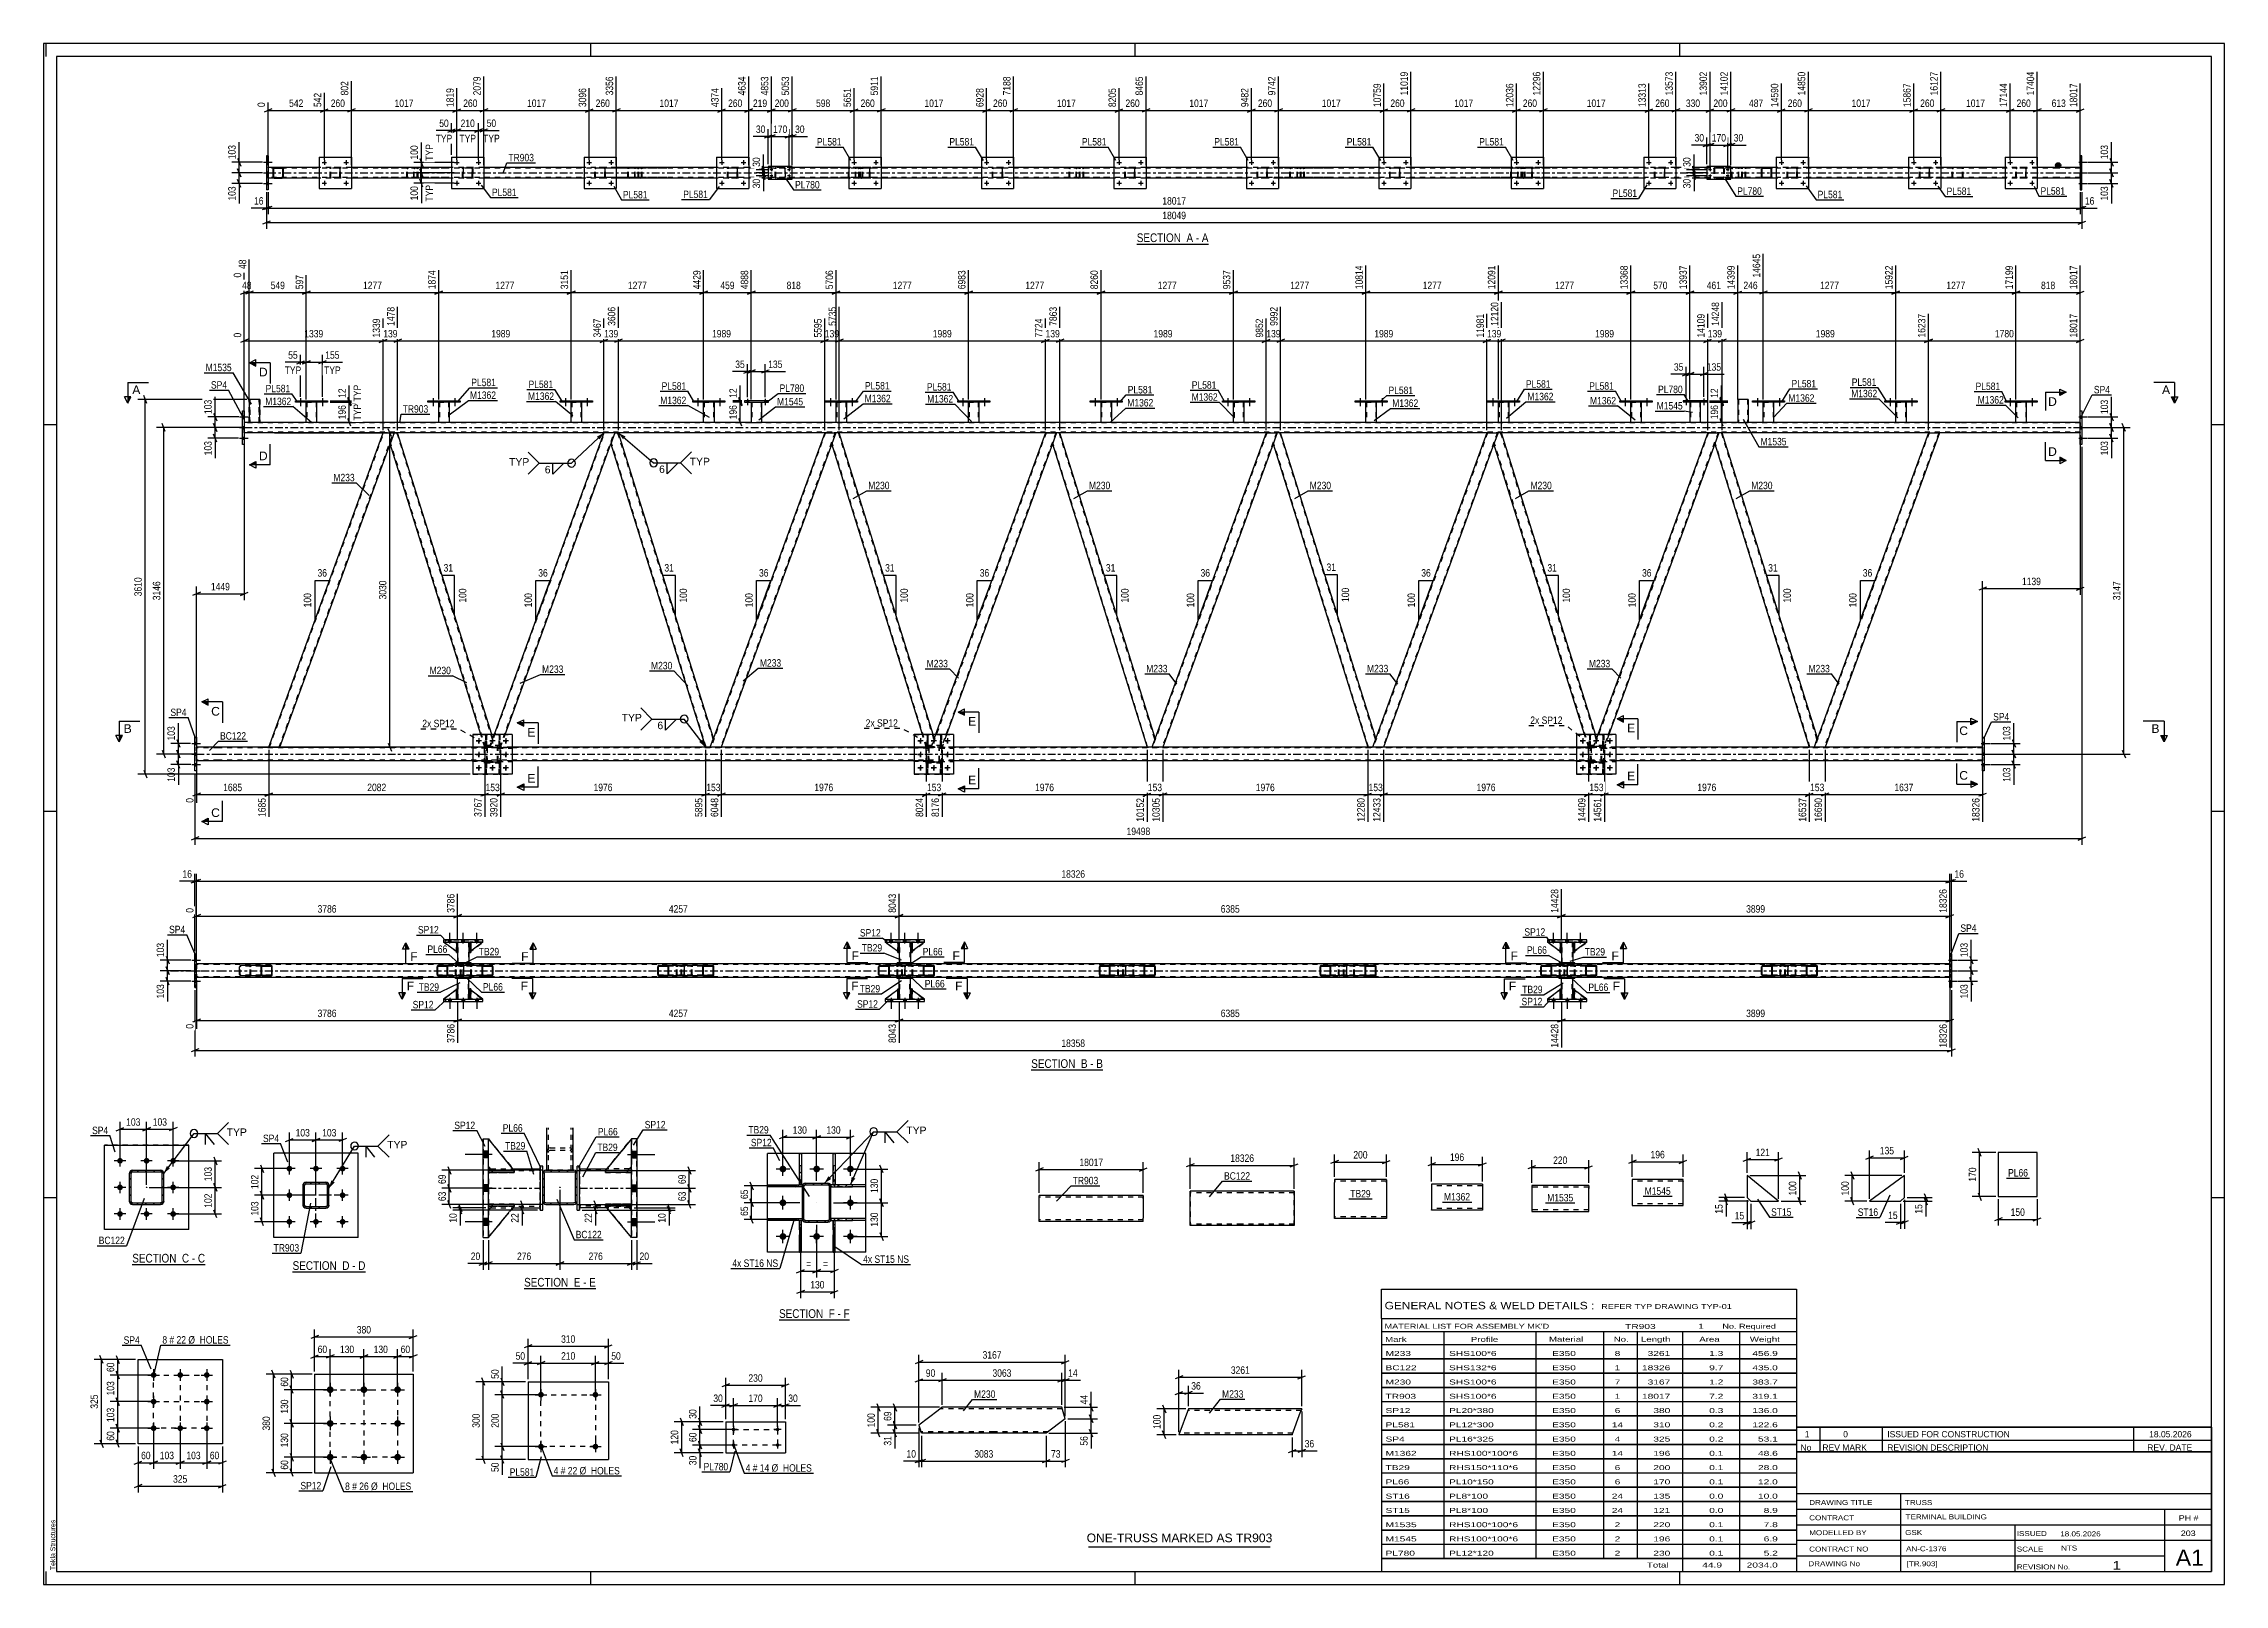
# Paper-space layout 'Layout1' of a CAD drawing. Header units: millimetres. Extents: x 0 to 841, y 0 to 594.
# The model-space entities are those that its viewports show. They can reach past a viewport. Long polylines and large blocks are cut down to what shows.
import ezdxf

# ---------------------------------------------------------------- set-up
doc = ezdxf.new("R2010")
doc.units = ezdxf.units.MM
doc.linetypes.add('DXK_LINE_DOT2', pattern=[3.9198, 1.9599, -1.9599])
doc.linetypes.add('DXK_LINE_DOT3', pattern=[5.9187, 2.979, -0.9799, 0.9799, -0.9799])
doc.layers.add('Viewport layer', color=7, linetype='Continuous', plot=False)
doc.styles.add('Arial', font='ARIAL.TTF', dxfattribs={"height": 0.2})
doc.styles.add('Arial Narrow', font='ARIALN.TTF', dxfattribs={"height": 0.2})

# ---------------------------------------------------------------- blocks, each defined once
blk = doc.blocks.new('Unknown-283133313-1133')
at = {"color": 5, "linetype": 'Continuous'}
for p, q in [((841, 594), (0, 594)), ((0, 594), (0, 0)), ((1, 589), (1, 594)), ((836, 589), (5, 589)), ((5, 589), (5, 5)), ((211, 589), (211, 594)), ((421, 589), (421, 594)), ((631, 589), (631, 594)), ((836, 5), (836, 589)), ((841, 0), (841, 594)), ((5, 447), (0, 447)), ((841, 447), (836, 447)), ((5, 298), (0, 298)), ((841, 298), (836, 298)), ((5, 149), (0, 149)), ((841, 149), (836, 149)), ((0, 0), (841, 0)), ((1, 0), (1, 5)), ((5, 5), (836, 5)), ((211, 0), (211, 5)), ((421, 0), (421, 5)), ((631, 0), (631, 5))]:
    blk.add_line(p, q, dxfattribs=at)
at = {"color": 174, "linetype": 'Continuous', "style": 'Arial'}
blk.add_text('Tekla Structures', height=1.9102, rotation=90, dxfattribs=at).set_placement((4.5, 5.5))
blk = doc.blocks.new('Unknown-283133313-11 - 3820')
at = {"color": 6, "linetype": 'Continuous'}
blk.add_line((421.57, 516.75), (449.22, 516.75), dxfattribs=at)
at = {"color": 0, "linetype": 'Continuous'}
blk.add_wipeout([(439.68, 517.5), (439.68, 521), (421.57, 521), (421.57, 517.5)], dxfattribs=at)
blk.add_wipeout([(443.29, 517.5), (443.29, 521), (440.73, 521), (440.73, 517.5)], dxfattribs=at)
at = {"color": 7, "linetype": 'Continuous', "style": 'Arial Narrow'}
blk.add_text('SECTION ', height=3.34, dxfattribs=at).set_placement((421.57, 517.5))
at = {"color": 0, "linetype": 'Continuous'}
blk.add_wipeout([(445.61, 517.5), (445.61, 521), (444.34, 521), (444.34, 517.5)], dxfattribs=at)
blk.add_wipeout([(449.22, 517.5), (449.22, 521), (446.66, 521), (446.66, 517.5)], dxfattribs=at)
at = {"color": 7, "linetype": 'Continuous', "style": 'Arial Narrow'}
for s, p in [('A', (440.73, 517.5)), ('-', (444.34, 517.5)), ('A', (446.66, 517.5))]:
    blk.add_text(s, height=3.34, dxfattribs=at).set_placement(p)
blk = doc.blocks.new('Unknown-283133313-12 - 1373')
at = {"color": 6, "linetype": 'Continuous'}
blk.add_line((380.87, 198.35), (408.52, 198.35), dxfattribs=at)
at = {"color": 0, "linetype": 'Continuous'}
blk.add_wipeout([(398.98, 199.1), (398.98, 202.6), (380.87, 202.6), (380.87, 199.1)], dxfattribs=at)
blk.add_wipeout([(402.59, 199.1), (402.59, 202.6), (400.03, 202.6), (400.03, 199.1)], dxfattribs=at)
at = {"color": 7, "linetype": 'Continuous', "style": 'Arial Narrow'}
blk.add_text('SECTION ', height=3.34, dxfattribs=at).set_placement((380.87, 199.1))
at = {"color": 0, "linetype": 'Continuous'}
blk.add_wipeout([(404.91, 199.1), (404.91, 202.6), (403.64, 202.6), (403.64, 199.1)], dxfattribs=at)
blk.add_wipeout([(408.52, 199.1), (408.52, 202.6), (405.96, 202.6), (405.96, 199.1)], dxfattribs=at)
at = {"color": 7, "linetype": 'Continuous', "style": 'Arial Narrow'}
for s, p in [('B', (400.03, 199.1)), ('B', (405.96, 199.1)), ('-', (403.64, 199.1))]:
    blk.add_text(s, height=3.34, dxfattribs=at).set_placement(p)
blk = doc.blocks.new('Unknown-283133313-13 - 5922')
at = {"color": 6, "linetype": 'Continuous'}
blk.add_line((34.2, 123.33), (62.27, 123.33), dxfattribs=at)
at = {"color": 0, "linetype": 'Continuous'}
blk.add_wipeout([(52.3, 124.08), (52.3, 127.58), (34.2, 127.58), (34.2, 124.08)], dxfattribs=at)
blk.add_wipeout([(56.12, 124.08), (56.12, 127.58), (53.35, 127.58), (53.35, 124.08)], dxfattribs=at)
at = {"color": 7, "linetype": 'Continuous', "style": 'Arial Narrow'}
blk.add_text('SECTION ', height=3.34, dxfattribs=at).set_placement((34.2, 124.08))
at = {"color": 0, "linetype": 'Continuous'}
blk.add_wipeout([(58.45, 124.08), (58.45, 127.58), (57.17, 127.58), (57.17, 124.08)], dxfattribs=at)
blk.add_wipeout([(62.27, 124.08), (62.27, 127.58), (59.5, 127.58), (59.5, 124.08)], dxfattribs=at)
at = {"color": 7, "linetype": 'Continuous', "style": 'Arial Narrow'}
for s, p in [('C', (53.35, 124.08)), ('C', (59.5, 124.08)), ('-', (57.17, 124.08))]:
    blk.add_text(s, height=3.34, dxfattribs=at).set_placement(p)
blk = doc.blocks.new('Unknown-283133313-14 - 6144')
at = {"color": 6, "linetype": 'Continuous'}
blk.add_line((96.03, 120.48), (124.1, 120.48), dxfattribs=at)
at = {"color": 0, "linetype": 'Continuous'}
blk.add_wipeout([(114.14, 121.23), (114.14, 124.73), (96.03, 124.73), (96.03, 121.23)], dxfattribs=at)
blk.add_wipeout([(117.96, 121.23), (117.96, 124.73), (115.19, 124.73), (115.19, 121.23)], dxfattribs=at)
at = {"color": 7, "linetype": 'Continuous', "style": 'Arial Narrow'}
blk.add_text('SECTION ', height=3.34, dxfattribs=at).set_placement((96.03, 121.23))
at = {"color": 0, "linetype": 'Continuous'}
blk.add_wipeout([(120.28, 121.23), (120.28, 124.73), (119.01, 124.73), (119.01, 121.23)], dxfattribs=at)
blk.add_wipeout([(124.1, 121.23), (124.1, 124.73), (121.33, 124.73), (121.33, 121.23)], dxfattribs=at)
at = {"color": 7, "linetype": 'Continuous', "style": 'Arial Narrow'}
for s, p in [('D', (115.19, 121.23)), ('-', (119.01, 121.23)), ('D', (121.33, 121.23))]:
    blk.add_text(s, height=3.34, dxfattribs=at).set_placement(p)
blk = doc.blocks.new('Unknown-283133313-15 - 6392')
at = {"color": 6, "linetype": 'Continuous'}
blk.add_line((185.29, 114.06), (212.93, 114.06), dxfattribs=at)
at = {"color": 0, "linetype": 'Continuous'}
blk.add_wipeout([(203.4, 114.81), (203.4, 118.31), (185.29, 118.31), (185.29, 114.81)], dxfattribs=at)
blk.add_wipeout([(207, 114.81), (207, 118.31), (204.45, 118.31), (204.45, 114.81)], dxfattribs=at)
at = {"color": 7, "linetype": 'Continuous', "style": 'Arial Narrow'}
blk.add_text('SECTION ', height=3.34, dxfattribs=at).set_placement((185.29, 114.81))
at = {"color": 0, "linetype": 'Continuous'}
blk.add_wipeout([(209.33, 114.81), (209.33, 118.31), (208.05, 118.31), (208.05, 114.81)], dxfattribs=at)
blk.add_wipeout([(212.93, 114.81), (212.93, 118.31), (210.38, 118.31), (210.38, 114.81)], dxfattribs=at)
at = {"color": 7, "linetype": 'Continuous', "style": 'Arial Narrow'}
for s, p in [('E', (204.45, 114.81)), ('E', (210.38, 114.81)), ('-', (208.05, 114.81))]:
    blk.add_text(s, height=3.34, dxfattribs=at).set_placement(p)
blk = doc.blocks.new('Unknown-283133313-16 - 6768')
at = {"color": 6, "linetype": 'Continuous'}
blk.add_line((283.62, 101.98), (310.84, 101.98), dxfattribs=at)
at = {"color": 0, "linetype": 'Continuous'}
blk.add_wipeout([(301.73, 102.73), (301.73, 106.23), (283.62, 106.23), (283.62, 102.73)], dxfattribs=at)
blk.add_wipeout([(305.12, 102.73), (305.12, 106.23), (302.78, 106.23), (302.78, 102.73)], dxfattribs=at)
at = {"color": 7, "linetype": 'Continuous', "style": 'Arial Narrow'}
blk.add_text('SECTION ', height=3.34, dxfattribs=at).set_placement((283.62, 102.73))
at = {"color": 0, "linetype": 'Continuous'}
blk.add_wipeout([(307.45, 102.73), (307.45, 106.23), (306.17, 106.23), (306.17, 102.73)], dxfattribs=at)
blk.add_wipeout([(310.84, 102.73), (310.84, 106.23), (308.5, 106.23), (308.5, 102.73)], dxfattribs=at)
at = {"color": 7, "linetype": 'Continuous', "style": 'Arial Narrow'}
for s, p in [('F', (302.78, 102.73)), ('-', (306.17, 102.73)), ('F', (308.5, 102.73))]:
    blk.add_text(s, height=3.34, dxfattribs=at).set_placement(p)
blk = doc.blocks.new('Part-283133313-5497 - 5491')
at = {"color": 2, "linetype": 'Continuous'}
for p, q in [((186.8, 78.11), (186.8, 48.11)), ((186.8, 78.11), (217.8, 78.11)), ((217.8, 78.11), (217.8, 48.11)), ((186.8, 48.11), (217.8, 48.11))]:
    blk.add_line(p, q, dxfattribs=at)
blk = doc.blocks.new('Bolt-283133313-5530 - 5491')
at = {"linetype": 'Continuous'}
for points in [[(192.9, 53.12, -1), (190.7, 53.12, -1)], [(213.9, 53.12, -1), (211.7, 53.12, -1)]]:
    blk.add_hatch(color=1, dxfattribs=at).paths.add_polyline_path(points)
at = {"color": 1, "linetype": 'Continuous'}
for p, q in [((189.6, 53.12), (194, 53.12)), ((191.8, 55.32), (191.8, 50.92)), ((210.6, 53.12), (215, 53.12)), ((212.8, 55.32), (212.8, 50.92))]:
    blk.add_line(p, q, dxfattribs=at)
blk = doc.blocks.new('Bolt-283133313-5535 - 5491')
at = {"linetype": 'Continuous'}
for points in [[(192.9, 73.12, -1), (190.7, 73.12, -1)], [(213.9, 73.12, -1), (211.7, 73.12, -1)]]:
    blk.add_hatch(color=1, dxfattribs=at).paths.add_polyline_path(points)
at = {"color": 1, "linetype": 'Continuous'}
for p, q in [((189.6, 73.12), (194, 73.12)), ((191.8, 75.32), (191.8, 70.92)), ((210.6, 73.12), (215, 73.12)), ((212.8, 75.32), (212.8, 70.92))]:
    blk.add_line(p, q, dxfattribs=at)
blk = doc.blocks.new('Part-283133313-4859 - 4853')
at = {"color": 2, "linetype": 'Continuous'}
for p, q in [((441.46, 67.66), (437.82, 57.66)), ((461.46, 67.66), (441.46, 67.66)), ((485.2, 67.66), (461.56, 67.66)), ((485.16, 67.57), (484.76, 66.46)), ((485.2, 67.66), (485.16, 67.57)), ((481.56, 57.66), (484.76, 66.46)), ((461.46, 57.66), (437.82, 57.66)), ((481.56, 57.66), (461.56, 57.66))]:
    blk.add_line(p, q, dxfattribs=at)
at = {"color": 7, "linetype": 'DXK_LINE_DOT2'}
for p, q in [((484.76, 66.46), (485.07, 67.31)), ((461.46, 67.06), (441.24, 67.06)), ((484.98, 67.06), (461.56, 67.06)), ((461.46, 58.26), (438.03, 58.26)), ((481.77, 58.26), (461.56, 58.26)), ((481.59, 57.75), (481.56, 57.66))]:
    blk.add_line(p, q, dxfattribs=at)
blk = doc.blocks.new('Part-283133313-5210 - 5194')
at = {"color": 2, "linetype": 'Continuous'}
for p, q in [((656.93, 157.68), (656.93, 149.18)), ((669.02, 147.68), (656.93, 157.68)), ((656.93, 149.18), (658.43, 147.68)), ((658.43, 147.68), (669.02, 147.68))]:
    blk.add_line(p, q, dxfattribs=at)
blk = doc.blocks.new('Part-283133313-3833 - 3820')
at = {"color": 7, "linetype": 'DXK_LINE_DOT2'}
for p, q in [((161.54, 545.71), (161.58, 545.89)), ((161.54, 545.71), (161.55, 545.71)), ((161.54, 542.67), (161.54, 545.71)), ((161.55, 542.67), (161.54, 542.67)), ((161.58, 542.48), (161.54, 542.67)), ((161.59, 545.89), (161.55, 545.71)), ((161.55, 542.67), (161.55, 545.71)), ((161.55, 542.67), (161.59, 542.48)), ((161.8, 545.8), (161.78, 545.71)), ((161.79, 545.71), (161.78, 545.71)), ((161.78, 545.71), (161.78, 542.67)), ((161.78, 542.67), (161.79, 542.67)), ((161.78, 542.67), (161.8, 542.58)), ((161.79, 545.71), (161.81, 545.8)), ((161.79, 542.67), (161.79, 545.71)), ((161.81, 542.58), (161.79, 542.67)), ((161.85, 545.88), (161.8, 545.8)), ((161.8, 542.58), (161.85, 542.5)), ((161.81, 545.8), (161.86, 545.88)), ((161.86, 542.5), (161.81, 542.58)), ((161.84, 546.15), (162.02, 546.19)), ((162.02, 542.19), (161.84, 542.22)), ((162.03, 546.19), (161.85, 546.15)), ((161.93, 545.93), (161.85, 545.88)), ((161.85, 542.5), (161.93, 542.45)), ((161.85, 542.22), (162.03, 542.19)), ((161.86, 545.88), (161.94, 545.93)), ((161.94, 542.45), (161.86, 542.5)), ((162.02, 545.95), (161.93, 545.93)), ((161.93, 542.45), (162.02, 542.43)), ((161.94, 545.93), (162.03, 545.95)), ((162.03, 542.43), (161.94, 542.45)), ((165.07, 546.19), (162.02, 546.19)), ((165.07, 545.95), (162.02, 545.95)), ((165.07, 542.43), (162.02, 542.43)), ((165.07, 542.19), (162.02, 542.19)), ((165.06, 546.19), (165.25, 546.15)), ((165.15, 545.93), (165.06, 545.95)), ((165.06, 542.43), (165.15, 542.45)), ((165.25, 542.22), (165.06, 542.19)), ((165.25, 546.15), (165.07, 546.19)), ((165.07, 545.95), (165.16, 545.93)), ((165.16, 542.45), (165.07, 542.43)), ((165.07, 542.19), (165.25, 542.22)), ((165.23, 545.88), (165.15, 545.93)), ((165.15, 542.45), (165.23, 542.5)), ((165.16, 545.93), (165.24, 545.88)), ((165.24, 542.5), (165.16, 542.45)), ((165.28, 545.8), (165.23, 545.88)), ((165.23, 542.5), (165.28, 542.58)), ((165.24, 545.88), (165.29, 545.8)), ((165.29, 542.58), (165.24, 542.5)), ((165.3, 545.71), (165.28, 545.8)), ((165.28, 542.58), (165.3, 542.67)), ((165.29, 545.8), (165.31, 545.71)), ((165.31, 542.67), (165.29, 542.58)), ((165.31, 545.71), (165.3, 545.71)), ((165.3, 545.71), (165.3, 542.67)), ((165.3, 542.67), (165.31, 542.67)), ((165.31, 542.67), (165.31, 545.71)), ((165.51, 545.89), (165.54, 545.72)), ((165.55, 545.71), (165.51, 545.89)), ((165.54, 542.67), (165.51, 542.48)), ((165.51, 542.48), (165.55, 542.67)), ((165.54, 545.72), (165.54, 545.71)), ((165.55, 545.71), (165.54, 545.71)), ((165.54, 545.71), (165.54, 542.67)), ((165.54, 542.67), (165.55, 542.67)), ((165.55, 542.67), (165.55, 545.71))]:
    blk.add_line(p, q, dxfattribs=at)
at = {"color": 7, "linetype": 'DXK_LINE_DOT3'}
blk.add_line((163.56, 544.19), (163.53, 544.19), dxfattribs=at)
at = {"color": 7, "linetype": 'DXK_LINE_DOT2'}
for centre, start, end in [((162.02, 545.71), 112.50002, 157.50002), ((162.02, 542.67), 202.49998, 247.49998), ((162.03, 545.71), 112.50002, 157.50002), ((162.03, 542.67), 202.49998, 247.49998), ((165.06, 545.71), 22.49998, 67.49998), ((165.07, 545.71), 22.49998, 67.49998), ((165.06, 542.67), 292.50002, 337.50002), ((165.07, 542.67), 292.50002, 337.50002)]:
    blk.add_arc(centre, 0.48, start, end, dxfattribs=at)
blk = doc.blocks.new('Bolt-283133313-3874 - 3820')
at = {"linetype": 'Continuous'}
for points in [[(86.57, 547.85), (86.57, 548.73), (85.93, 548.73), (85.93, 547.85)], [(86.57, 547.85), (86.57, 548.73), (85.93, 548.73), (85.93, 547.85)], [(86.57, 547.85), (86.57, 548.73), (85.93, 548.73), (85.93, 547.85)], [(86.57, 543.75), (86.57, 544.63), (85.93, 544.63), (85.93, 543.75)], [(86.57, 543.75), (86.57, 544.63), (85.93, 544.63), (85.93, 543.75)], [(86.57, 539.65), (86.57, 540.53), (85.93, 540.53), (85.93, 539.65)], [(86.57, 539.65), (86.57, 540.53), (85.93, 540.53), (85.93, 539.65)], [(86.57, 539.65), (86.57, 540.53), (85.93, 540.53), (85.93, 539.65)]]:
    blk.add_hatch(color=1, dxfattribs=at).paths.add_polyline_path(points)
at = {"color": 1, "linetype": 'Continuous'}
for p, q in [((84.77, 548.29), (88.09, 548.29)), ((84.77, 548.29), (88.09, 548.29)), ((84.77, 548.29), (88.09, 548.29)), ((85.93, 548.73), (86.57, 548.73)), ((85.93, 548.73), (86.57, 548.73)), ((85.93, 548.73), (86.57, 548.73)), ((85.93, 547.85), (86.57, 547.85)), ((85.93, 547.85), (86.57, 547.85)), ((85.93, 547.85), (86.57, 547.85)), ((84.77, 544.19), (88.09, 544.19)), ((84.77, 544.19), (88.09, 544.19)), ((84.77, 540.09), (88.09, 540.09)), ((84.77, 540.09), (88.09, 540.09)), ((84.77, 540.09), (88.09, 540.09)), ((85.93, 544.63), (86.57, 544.63)), ((85.93, 544.63), (86.57, 544.63)), ((85.93, 543.75), (86.57, 543.75)), ((85.93, 543.75), (86.57, 543.75)), ((85.93, 540.53), (86.57, 540.53)), ((85.93, 540.53), (86.57, 540.53)), ((85.93, 540.53), (86.57, 540.53)), ((85.93, 539.65), (86.57, 539.65)), ((85.93, 539.65), (86.57, 539.65)), ((85.93, 539.65), (86.57, 539.65))]:
    blk.add_line(p, q, dxfattribs=at)
blk = doc.blocks.new('Part-283133313-3845 - 3820')
at = {"color": 7, "linetype": 'DXK_LINE_DOT2'}
for p, q in [((760.62, 545.71), (760.65, 545.89)), ((760.65, 545.89), (760.62, 545.71)), ((760.62, 542.67), (760.62, 545.71)), ((760.62, 542.67), (760.62, 545.71)), ((760.65, 542.48), (760.62, 542.67)), ((760.62, 542.67), (760.65, 542.48)), ((760.86, 545.71), (760.87, 545.8)), ((760.86, 542.67), (760.86, 545.71)), ((760.86, 542.67), (760.86, 545.71)), ((760.87, 542.58), (760.86, 542.67)), ((760.87, 545.8), (760.93, 545.88)), ((760.93, 542.5), (760.87, 542.58)), ((760.91, 546.15), (761.1, 546.19)), ((761.1, 546.19), (760.91, 546.15)), ((761.1, 542.19), (760.91, 542.22)), ((760.91, 542.22), (761.1, 542.19)), ((760.93, 545.88), (761, 545.93)), ((761, 542.45), (760.93, 542.5)), ((761, 545.93), (761.1, 545.95)), ((761.1, 542.43), (761, 542.45)), ((764.14, 546.19), (761.1, 546.19)), ((764.14, 545.95), (761.1, 545.95)), ((764.14, 542.43), (761.1, 542.43)), ((764.14, 542.19), (761.1, 542.19)), ((764.14, 546.19), (764.32, 546.15)), ((764.32, 546.15), (764.14, 546.19)), ((764.14, 545.95), (764.23, 545.93)), ((764.23, 542.45), (764.14, 542.43)), ((764.32, 542.22), (764.14, 542.19)), ((764.14, 542.19), (764.32, 542.22)), ((764.23, 545.93), (764.31, 545.88)), ((764.31, 542.5), (764.23, 542.45)), ((764.31, 545.88), (764.36, 545.8)), ((764.36, 542.58), (764.31, 542.5)), ((764.36, 545.8), (764.38, 545.71)), ((764.38, 542.67), (764.36, 542.58)), ((764.38, 542.67), (764.38, 545.71)), ((764.38, 545.71), (764.38, 542.67)), ((764.58, 545.89), (764.62, 545.71)), ((764.62, 545.71), (764.58, 545.89)), ((764.62, 542.67), (764.58, 542.48)), ((764.58, 542.48), (764.62, 542.67)), ((764.62, 542.67), (764.62, 545.71)), ((764.62, 542.67), (764.62, 545.71))]:
    blk.add_line(p, q, dxfattribs=at)
at = {"color": 7, "linetype": 'DXK_LINE_DOT3'}
blk.add_line((762.62, 544.19), (762.62, 544.19), dxfattribs=at)
at = {"color": 7, "linetype": 'DXK_LINE_DOT2'}
for centre, start, end in [((761.1, 545.71), 112.5, 157.5), ((761.1, 545.71), 112.5, 157.5), ((761.1, 542.67), 202.5, 247.5), ((761.1, 542.67), 202.5, 247.5), ((764.14, 545.71), 22.5, 67.5), ((764.14, 545.71), 22.5, 67.5), ((764.14, 542.67), 292.5, 337.5), ((764.14, 542.67), 292.5, 337.5)]:
    blk.add_arc(centre, 0.48, start, end, dxfattribs=at)
blk = doc.blocks.new('Part-283133313-3838 - 3820')
at = {"color": 2, "linetype": 'Continuous'}
for p, q in [((157.35, 550.19), (157.35, 538.19)), ((157.35, 550.19), (169.75, 550.19)), ((169.75, 550.19), (169.75, 538.19)), ((157.35, 538.19), (169.75, 538.19))]:
    blk.add_line(p, q, dxfattribs=at)
blk = doc.blocks.new('Part-283133313-3961 - 3820')
at = {"color": 2, "linetype": 'Continuous'}
for p, q in [((617.07, 550.19), (617.07, 538.19)), ((617.07, 550.19), (629.47, 550.19)), ((629.47, 550.19), (629.47, 538.19)), ((617.07, 538.19), (629.47, 538.19))]:
    blk.add_line(p, q, dxfattribs=at)
blk = doc.blocks.new('Part-283133313-3897 - 3820')
at = {"color": 2, "linetype": 'Continuous'}
for p, q in [((463.83, 550.19), (463.83, 538.19)), ((463.83, 550.19), (476.23, 550.19)), ((476.23, 550.19), (476.23, 538.19)), ((463.83, 538.19), (476.23, 538.19))]:
    blk.add_line(p, q, dxfattribs=at)
blk = doc.blocks.new('Part-283133313-3826 - 3820')
at = {"color": 2, "linetype": 'Continuous'}
for p, q in [((259.51, 550.19), (259.51, 538.19)), ((259.51, 550.19), (271.91, 550.19)), ((271.91, 550.19), (271.91, 538.19)), ((259.51, 538.19), (271.91, 538.19))]:
    blk.add_line(p, q, dxfattribs=at)
blk = doc.blocks.new('Part-283133313-3827 - 3820')
at = {"color": 7, "linetype": 'DXK_LINE_DOT2'}
for p, q in [((212.63, 545.71), (212.67, 545.89)), ((212.67, 545.89), (212.63, 545.71)), ((212.63, 542.67), (212.63, 545.71)), ((212.63, 542.67), (212.63, 545.71)), ((212.67, 542.48), (212.63, 542.67)), ((212.63, 542.67), (212.67, 542.48)), ((212.87, 545.71), (212.89, 545.8)), ((212.87, 542.67), (212.87, 545.71)), ((212.87, 542.67), (212.87, 545.71)), ((212.89, 542.58), (212.87, 542.67)), ((212.89, 545.8), (212.94, 545.88)), ((212.94, 542.5), (212.89, 542.58)), ((212.93, 546.15), (213.11, 546.19)), ((213.11, 546.19), (212.93, 546.15)), ((213.11, 542.19), (212.93, 542.22)), ((212.93, 542.22), (213.11, 542.19)), ((212.94, 545.88), (213.02, 545.93)), ((213.02, 542.45), (212.94, 542.5)), ((213.02, 545.93), (213.11, 545.95)), ((213.11, 542.43), (213.02, 542.45)), ((216.15, 546.19), (213.11, 546.19)), ((216.15, 545.95), (213.11, 545.95)), ((216.15, 542.43), (213.11, 542.43)), ((216.15, 542.19), (213.11, 542.19)), ((216.15, 546.19), (216.33, 546.15)), ((216.33, 546.15), (216.15, 546.19)), ((216.15, 545.95), (216.24, 545.93)), ((216.24, 542.45), (216.15, 542.43)), ((216.33, 542.22), (216.15, 542.19)), ((216.15, 542.19), (216.33, 542.22)), ((216.24, 545.93), (216.32, 545.88)), ((216.32, 542.5), (216.24, 542.45)), ((216.32, 545.88), (216.37, 545.8)), ((216.37, 542.58), (216.32, 542.5)), ((216.37, 545.8), (216.39, 545.71)), ((216.39, 542.67), (216.37, 542.58)), ((216.39, 542.67), (216.39, 545.71)), ((216.39, 545.71), (216.39, 542.67)), ((216.59, 545.89), (216.63, 545.71)), ((216.63, 545.71), (216.59, 545.89)), ((216.63, 542.67), (216.59, 542.48)), ((216.59, 542.48), (216.63, 542.67)), ((216.63, 542.67), (216.63, 545.71)), ((216.63, 542.67), (216.63, 545.71))]:
    blk.add_line(p, q, dxfattribs=at)
at = {"color": 7, "linetype": 'DXK_LINE_DOT3'}
blk.add_line((214.63, 544.19), (214.63, 544.19), dxfattribs=at)
at = {"color": 7, "linetype": 'DXK_LINE_DOT2'}
for centre, start, end in [((213.11, 545.71), 112.5, 157.5), ((213.11, 545.71), 112.5, 157.5), ((213.11, 542.67), 202.5, 247.5), ((213.11, 542.67), 202.5, 247.5), ((216.15, 545.71), 22.5, 67.5), ((216.15, 545.71), 22.5, 67.5), ((216.15, 542.67), 292.5, 337.5), ((216.15, 542.67), 292.5, 337.5)]:
    blk.add_arc(centre, 0.48, start, end, dxfattribs=at)
blk = doc.blocks.new('Part-283133313-3956 - 3820')
at = {"color": 7, "linetype": 'DXK_LINE_DOT2'}
for p, q in [((621.27, 545.71), (621.31, 545.89)), ((621.31, 545.89), (621.27, 545.71)), ((621.27, 542.67), (621.27, 545.71)), ((621.27, 542.67), (621.27, 545.71)), ((621.31, 542.48), (621.27, 542.67)), ((621.27, 542.67), (621.31, 542.48)), ((621.51, 545.71), (621.53, 545.8)), ((621.51, 542.67), (621.51, 545.71)), ((621.51, 542.67), (621.51, 545.71)), ((621.53, 542.58), (621.51, 542.67)), ((621.53, 545.8), (621.58, 545.88)), ((621.58, 542.5), (621.53, 542.58)), ((621.57, 546.15), (621.75, 546.19)), ((621.75, 546.19), (621.57, 546.15)), ((621.75, 542.19), (621.57, 542.22)), ((621.57, 542.22), (621.75, 542.19)), ((621.58, 545.88), (621.66, 545.93)), ((621.66, 542.45), (621.58, 542.5)), ((621.66, 545.93), (621.75, 545.95)), ((621.75, 542.43), (621.66, 542.45)), ((624.79, 546.19), (621.75, 546.19)), ((624.79, 545.95), (621.75, 545.95)), ((624.79, 542.43), (621.75, 542.43)), ((624.79, 542.19), (621.75, 542.19)), ((624.79, 546.19), (624.98, 546.15)), ((624.98, 546.15), (624.79, 546.19)), ((624.79, 545.95), (624.89, 545.93)), ((624.89, 542.45), (624.79, 542.43)), ((624.98, 542.22), (624.79, 542.19)), ((624.79, 542.19), (624.98, 542.22)), ((624.89, 545.93), (624.96, 545.88)), ((624.96, 542.5), (624.89, 542.45)), ((624.96, 545.88), (625.02, 545.8)), ((625.02, 542.58), (624.96, 542.5)), ((625.02, 545.8), (625.03, 545.71)), ((625.03, 542.67), (625.02, 542.58)), ((625.03, 542.67), (625.03, 545.71)), ((625.03, 545.71), (625.03, 542.67)), ((625.24, 545.89), (625.27, 545.71)), ((625.27, 545.71), (625.24, 545.89)), ((625.27, 542.67), (625.24, 542.48)), ((625.24, 542.48), (625.27, 542.67)), ((625.27, 542.67), (625.27, 545.71)), ((625.27, 542.67), (625.27, 545.71))]:
    blk.add_line(p, q, dxfattribs=at)
at = {"color": 7, "linetype": 'DXK_LINE_DOT3'}
blk.add_line((623.27, 544.19), (623.27, 544.19), dxfattribs=at)
at = {"color": 7, "linetype": 'DXK_LINE_DOT2'}
for centre, start, end in [((621.75, 545.71), 112.5, 157.5), ((621.75, 545.71), 112.5, 157.5), ((621.75, 542.67), 202.5, 247.5), ((621.75, 542.67), 202.5, 247.5), ((624.79, 545.71), 22.5, 67.5), ((624.79, 545.71), 22.5, 67.5), ((624.79, 542.67), 292.5, 337.5), ((624.79, 542.67), 292.5, 337.5)]:
    blk.add_arc(centre, 0.48, start, end, dxfattribs=at)
blk = doc.blocks.new('Part-283133313-3892 - 3820')
at = {"color": 7, "linetype": 'DXK_LINE_DOT2'}
for p, q in [((468.03, 545.71), (468.07, 545.89)), ((468.07, 545.89), (468.03, 545.71)), ((468.03, 542.67), (468.03, 545.71)), ((468.03, 542.67), (468.03, 545.71)), ((468.07, 542.48), (468.03, 542.67)), ((468.03, 542.67), (468.07, 542.48)), ((468.27, 545.71), (468.29, 545.8)), ((468.27, 542.67), (468.27, 545.71)), ((468.27, 542.67), (468.27, 545.71)), ((468.29, 542.58), (468.27, 542.67)), ((468.29, 545.8), (468.34, 545.88)), ((468.34, 542.5), (468.29, 542.58)), ((468.33, 546.15), (468.51, 546.19)), ((468.51, 546.19), (468.33, 546.15)), ((468.51, 542.19), (468.33, 542.22)), ((468.33, 542.22), (468.51, 542.19)), ((468.34, 545.88), (468.42, 545.93)), ((468.42, 542.45), (468.34, 542.5)), ((468.42, 545.93), (468.51, 545.95)), ((468.51, 542.43), (468.42, 542.45)), ((471.55, 546.19), (468.51, 546.19)), ((471.55, 545.95), (468.51, 545.95)), ((471.55, 542.43), (468.51, 542.43)), ((471.55, 542.19), (468.51, 542.19)), ((471.55, 546.19), (471.74, 546.15)), ((471.74, 546.15), (471.55, 546.19)), ((471.55, 545.95), (471.64, 545.93)), ((471.64, 542.45), (471.55, 542.43)), ((471.74, 542.22), (471.55, 542.19)), ((471.55, 542.19), (471.74, 542.22)), ((471.64, 545.93), (471.72, 545.88)), ((471.72, 542.5), (471.64, 542.45)), ((471.72, 545.88), (471.77, 545.8)), ((471.77, 542.58), (471.72, 542.5)), ((471.77, 545.8), (471.79, 545.71)), ((471.79, 542.67), (471.77, 542.58)), ((471.79, 542.67), (471.79, 545.71)), ((471.79, 545.71), (471.79, 542.67)), ((472, 545.89), (472.03, 545.71)), ((472.03, 545.71), (472, 545.89)), ((472.03, 542.67), (472, 542.48)), ((472, 542.48), (472.03, 542.67)), ((472.03, 542.67), (472.03, 545.71)), ((472.03, 542.67), (472.03, 545.71))]:
    blk.add_line(p, q, dxfattribs=at)
at = {"color": 7, "linetype": 'DXK_LINE_DOT3'}
blk.add_line((470.03, 544.19), (470.03, 544.19), dxfattribs=at)
at = {"color": 7, "linetype": 'DXK_LINE_DOT2'}
for centre, start, end in [((468.51, 545.71), 112.5, 157.5), ((468.51, 545.71), 112.5, 157.5), ((468.51, 542.67), 202.5, 247.5), ((468.51, 542.67), 202.5, 247.5), ((471.55, 545.71), 22.5, 67.5), ((471.55, 545.71), 22.5, 67.5), ((471.55, 542.67), 292.5, 337.5), ((471.55, 542.67), 292.5, 337.5)]:
    blk.add_arc(centre, 0.48, start, end, dxfattribs=at)
blk = doc.blocks.new('Part-283133313-3955 - 3820')
at = {"color": 2, "linetype": 'Continuous'}
for p, q in [((565.99, 550.19), (565.99, 538.19)), ((565.99, 550.19), (578.39, 550.19)), ((578.39, 550.19), (578.39, 538.19)), ((565.99, 538.19), (578.39, 538.19))]:
    blk.add_line(p, q, dxfattribs=at)
blk = doc.blocks.new('Part-283133313-3891 - 3820')
at = {"color": 2, "linetype": 'Continuous'}
for p, q in [((412.75, 550.19), (412.75, 538.19)), ((412.75, 550.19), (425.15, 550.19)), ((425.15, 550.19), (425.15, 538.19)), ((412.75, 538.19), (425.15, 538.19))]:
    blk.add_line(p, q, dxfattribs=at)
blk = doc.blocks.new('Part-283133313-3832 - 3820')
at = {"color": 2, "linetype": 'Continuous'}
for p, q in [((208.43, 550.19), (208.43, 538.19)), ((208.43, 550.19), (220.83, 550.19)), ((220.83, 550.19), (220.83, 538.19)), ((208.43, 538.19), (220.83, 538.19))]:
    blk.add_line(p, q, dxfattribs=at)
blk = doc.blocks.new('Part-283133313-3839 - 3820')
at = {"color": 7, "linetype": 'DXK_LINE_DOT2'}
for p, q in [((110.47, 545.71), (110.51, 545.89)), ((110.51, 545.89), (110.47, 545.71)), ((110.47, 542.67), (110.47, 545.71)), ((110.47, 542.67), (110.47, 545.71)), ((110.51, 542.48), (110.47, 542.67)), ((110.47, 542.67), (110.51, 542.48)), ((110.71, 545.71), (110.73, 545.8)), ((110.71, 542.67), (110.71, 545.71)), ((110.71, 542.67), (110.71, 545.71)), ((110.73, 542.58), (110.71, 542.67)), ((110.73, 545.8), (110.78, 545.88)), ((110.78, 542.5), (110.73, 542.58)), ((110.77, 546.15), (110.95, 546.19)), ((110.95, 546.19), (110.77, 546.15)), ((110.95, 542.19), (110.77, 542.22)), ((110.77, 542.22), (110.95, 542.19)), ((110.78, 545.88), (110.86, 545.93)), ((110.86, 542.45), (110.78, 542.5)), ((110.86, 545.93), (110.95, 545.95)), ((110.95, 542.43), (110.86, 542.45)), ((113.99, 546.19), (110.95, 546.19)), ((113.99, 545.95), (110.95, 545.95)), ((113.99, 542.43), (110.95, 542.43)), ((113.99, 542.19), (110.95, 542.19)), ((113.99, 546.19), (114.17, 546.15)), ((114.17, 546.15), (113.99, 546.19)), ((113.99, 545.95), (114.08, 545.93)), ((114.08, 542.45), (113.99, 542.43)), ((114.17, 542.22), (113.99, 542.19)), ((113.99, 542.19), (114.17, 542.22)), ((114.08, 545.93), (114.16, 545.88)), ((114.16, 542.5), (114.08, 542.45)), ((114.16, 545.88), (114.21, 545.8)), ((114.21, 542.58), (114.16, 542.5)), ((114.21, 545.8), (114.23, 545.71)), ((114.23, 542.67), (114.21, 542.58)), ((114.23, 542.67), (114.23, 545.71)), ((114.23, 545.71), (114.23, 542.67)), ((114.43, 545.89), (114.47, 545.71)), ((114.47, 545.71), (114.43, 545.89)), ((114.47, 542.67), (114.43, 542.48)), ((114.43, 542.48), (114.47, 542.67)), ((114.47, 542.67), (114.47, 545.71)), ((114.47, 542.67), (114.47, 545.71))]:
    blk.add_line(p, q, dxfattribs=at)
at = {"color": 7, "linetype": 'DXK_LINE_DOT3'}
blk.add_line((112.47, 544.19), (112.47, 544.19), dxfattribs=at)
at = {"color": 7, "linetype": 'DXK_LINE_DOT2'}
for centre, start, end in [((110.95, 545.71), 112.5, 157.5), ((110.95, 545.71), 112.5, 157.5), ((110.95, 542.67), 202.5, 247.5), ((110.95, 542.67), 202.5, 247.5), ((113.99, 545.71), 22.5, 67.5), ((113.99, 545.71), 22.5, 67.5), ((113.99, 542.67), 292.5, 337.5), ((113.99, 542.67), 292.5, 337.5)]:
    blk.add_arc(centre, 0.48, start, end, dxfattribs=at)
blk = doc.blocks.new('Part-283133313-3904 - 3820')
at = {"color": 7, "linetype": 'DXK_LINE_DOT2'}
for p, q in [((570.19, 545.71), (570.23, 545.89)), ((570.23, 545.89), (570.19, 545.71)), ((570.19, 542.67), (570.19, 545.71)), ((570.19, 542.67), (570.19, 545.71)), ((570.23, 542.48), (570.19, 542.67)), ((570.19, 542.67), (570.23, 542.48)), ((570.43, 545.71), (570.45, 545.8)), ((570.43, 542.67), (570.43, 545.71)), ((570.43, 542.67), (570.43, 545.71)), ((570.45, 542.58), (570.43, 542.67)), ((570.45, 545.8), (570.5, 545.88)), ((570.5, 542.5), (570.45, 542.58)), ((570.49, 546.15), (570.67, 546.19)), ((570.67, 546.19), (570.49, 546.15)), ((570.67, 542.19), (570.49, 542.22)), ((570.49, 542.22), (570.67, 542.19)), ((570.5, 545.88), (570.58, 545.93)), ((570.58, 542.45), (570.5, 542.5)), ((570.58, 545.93), (570.67, 545.95)), ((570.67, 542.43), (570.58, 542.45)), ((573.71, 546.19), (570.67, 546.19)), ((573.71, 545.95), (570.67, 545.95)), ((573.71, 542.43), (570.67, 542.43)), ((573.71, 542.19), (570.67, 542.19)), ((573.71, 546.19), (573.9, 546.15)), ((573.9, 546.15), (573.71, 546.19)), ((573.71, 545.95), (573.81, 545.93)), ((573.81, 542.45), (573.71, 542.43)), ((573.9, 542.22), (573.71, 542.19)), ((573.71, 542.19), (573.9, 542.22)), ((573.81, 545.93), (573.88, 545.88)), ((573.88, 542.5), (573.81, 542.45)), ((573.88, 545.88), (573.94, 545.8)), ((573.94, 542.58), (573.88, 542.5)), ((573.94, 545.8), (573.95, 545.71)), ((573.95, 542.67), (573.94, 542.58)), ((573.95, 542.67), (573.95, 545.71)), ((573.95, 545.71), (573.95, 542.67)), ((574.16, 545.89), (574.19, 545.71)), ((574.19, 545.71), (574.16, 545.89)), ((574.19, 542.67), (574.16, 542.48)), ((574.16, 542.48), (574.19, 542.67)), ((574.19, 542.67), (574.19, 545.71)), ((574.19, 542.67), (574.19, 545.71))]:
    blk.add_line(p, q, dxfattribs=at)
at = {"color": 7, "linetype": 'DXK_LINE_DOT3'}
blk.add_line((572.19, 544.19), (572.19, 544.19), dxfattribs=at)
at = {"color": 7, "linetype": 'DXK_LINE_DOT2'}
for centre, start, end in [((570.67, 545.71), 112.5, 157.5), ((570.67, 545.71), 112.5, 157.5), ((570.67, 542.67), 202.5, 247.5), ((570.67, 542.67), 202.5, 247.5), ((573.71, 545.71), 22.5, 67.5), ((573.71, 545.71), 22.5, 67.5), ((573.71, 542.67), 292.5, 337.5), ((573.71, 542.67), 292.5, 337.5)]:
    blk.add_arc(centre, 0.48, start, end, dxfattribs=at)
blk = doc.blocks.new('Part-283133313-3844 - 3820')
at = {"color": 2, "linetype": 'Continuous'}
for p, q in [((719.24, 550.19), (719.24, 538.19)), ((719.24, 550.19), (731.64, 550.19)), ((731.64, 550.19), (731.64, 538.19)), ((719.24, 538.19), (731.64, 538.19))]:
    blk.add_line(p, q, dxfattribs=at)
blk = doc.blocks.new('Part-283133313-3910 - 3820')
at = {"color": 7, "linetype": 'DXK_LINE_DOT2'}
for p, q in [((365.87, 545.71), (365.91, 545.89)), ((365.91, 545.89), (365.87, 545.71)), ((365.87, 542.67), (365.87, 545.71)), ((365.87, 542.67), (365.87, 545.71)), ((365.91, 542.48), (365.87, 542.67)), ((365.87, 542.67), (365.91, 542.48)), ((366.11, 545.71), (366.13, 545.8)), ((366.11, 542.67), (366.11, 545.71)), ((366.11, 542.67), (366.11, 545.71)), ((366.13, 542.58), (366.11, 542.67)), ((366.13, 545.8), (366.18, 545.88)), ((366.18, 542.5), (366.13, 542.58)), ((366.17, 546.15), (366.35, 546.19)), ((366.35, 546.19), (366.17, 546.15)), ((366.35, 542.19), (366.17, 542.22)), ((366.17, 542.22), (366.35, 542.19)), ((366.18, 545.88), (366.26, 545.93)), ((366.26, 542.45), (366.18, 542.5)), ((366.26, 545.93), (366.35, 545.95)), ((366.35, 542.43), (366.26, 542.45)), ((369.39, 546.19), (366.35, 546.19)), ((369.39, 545.95), (366.35, 545.95)), ((369.39, 542.43), (366.35, 542.43)), ((369.39, 542.19), (366.35, 542.19)), ((369.39, 546.19), (369.58, 546.15)), ((369.58, 546.15), (369.39, 546.19)), ((369.39, 545.95), (369.48, 545.93)), ((369.48, 542.45), (369.39, 542.43)), ((369.58, 542.22), (369.39, 542.19)), ((369.39, 542.19), (369.58, 542.22)), ((369.48, 545.93), (369.56, 545.88)), ((369.56, 542.5), (369.48, 542.45)), ((369.56, 545.88), (369.61, 545.8)), ((369.61, 542.58), (369.56, 542.5)), ((369.61, 545.8), (369.63, 545.71)), ((369.63, 542.67), (369.61, 542.58)), ((369.63, 542.67), (369.63, 545.71)), ((369.63, 545.71), (369.63, 542.67)), ((369.84, 545.89), (369.87, 545.71)), ((369.87, 545.71), (369.84, 545.89)), ((369.87, 542.67), (369.84, 542.48)), ((369.84, 542.48), (369.87, 542.67)), ((369.87, 542.67), (369.87, 545.71)), ((369.87, 542.67), (369.87, 545.71))]:
    blk.add_line(p, q, dxfattribs=at)
at = {"color": 7, "linetype": 'DXK_LINE_DOT3'}
blk.add_line((367.87, 544.19), (367.87, 544.19), dxfattribs=at)
at = {"color": 7, "linetype": 'DXK_LINE_DOT2'}
for centre, start, end in [((366.35, 545.71), 112.5, 157.5), ((366.35, 545.71), 112.5, 157.5), ((366.35, 542.67), 202.5, 247.5), ((366.35, 542.67), 202.5, 247.5), ((369.39, 545.71), 22.5, 67.5), ((369.39, 545.71), 22.5, 67.5), ((369.39, 542.67), 292.5, 337.5), ((369.39, 542.67), 292.5, 337.5)]:
    blk.add_arc(centre, 0.48, start, end, dxfattribs=at)
blk = doc.blocks.new('Part-283133313-3850 - 3820')
at = {"color": 2, "linetype": 'Continuous'}
for p, q in [((756.42, 550.19), (756.42, 538.19)), ((756.42, 550.19), (768.82, 550.19)), ((768.82, 550.19), (768.82, 538.19)), ((756.42, 538.19), (768.82, 538.19))]:
    blk.add_line(p, q, dxfattribs=at)
blk = doc.blocks.new('Part-283133313-3915 - 3820')
at = {"color": 2, "linetype": 'Continuous'}
for p, q in [((361.67, 550.19), (361.67, 538.19)), ((361.67, 550.19), (374.07, 550.19)), ((374.07, 550.19), (374.07, 538.19)), ((361.67, 538.19), (374.07, 538.19))]:
    blk.add_line(p, q, dxfattribs=at)
blk = doc.blocks.new('Part-283133313-3851 - 3820')
at = {"color": 7, "linetype": 'DXK_LINE_DOT2'}
for p, q in [((314.79, 545.71), (314.83, 545.89)), ((314.83, 545.89), (314.79, 545.71)), ((314.79, 542.67), (314.79, 545.71)), ((314.79, 542.67), (314.79, 545.71)), ((314.83, 542.48), (314.79, 542.67)), ((314.79, 542.67), (314.83, 542.48)), ((315.03, 545.71), (315.05, 545.8)), ((315.03, 542.67), (315.03, 545.71)), ((315.03, 542.67), (315.03, 545.71)), ((315.05, 542.58), (315.03, 542.67)), ((315.05, 545.8), (315.1, 545.88)), ((315.1, 542.5), (315.05, 542.58)), ((315.09, 546.15), (315.27, 546.19)), ((315.27, 546.19), (315.09, 546.15)), ((315.27, 542.19), (315.09, 542.22)), ((315.09, 542.22), (315.27, 542.19)), ((315.1, 545.88), (315.18, 545.93)), ((315.18, 542.45), (315.1, 542.5)), ((315.18, 545.93), (315.27, 545.95)), ((315.27, 542.43), (315.18, 542.45)), ((318.31, 546.19), (315.27, 546.19)), ((318.31, 545.95), (315.27, 545.95)), ((318.31, 542.43), (315.27, 542.43)), ((318.31, 542.19), (315.27, 542.19)), ((318.31, 546.19), (318.5, 546.15)), ((318.5, 546.15), (318.31, 546.19)), ((318.31, 545.95), (318.4, 545.93)), ((318.4, 542.45), (318.31, 542.43)), ((318.5, 542.22), (318.31, 542.19)), ((318.31, 542.19), (318.5, 542.22)), ((318.4, 545.93), (318.48, 545.88)), ((318.48, 542.5), (318.4, 542.45)), ((318.48, 545.88), (318.53, 545.8)), ((318.53, 542.58), (318.48, 542.5)), ((318.53, 545.8), (318.55, 545.71)), ((318.55, 542.67), (318.53, 542.58)), ((318.55, 542.67), (318.55, 545.71)), ((318.55, 545.71), (318.55, 542.67)), ((318.75, 545.89), (318.79, 545.71)), ((318.79, 545.71), (318.75, 545.89)), ((318.79, 542.67), (318.75, 542.48)), ((318.75, 542.48), (318.79, 542.67)), ((318.79, 542.67), (318.79, 545.71)), ((318.79, 542.67), (318.79, 545.71))]:
    blk.add_line(p, q, dxfattribs=at)
at = {"color": 7, "linetype": 'DXK_LINE_DOT3'}
blk.add_line((316.79, 544.19), (316.79, 544.19), dxfattribs=at)
at = {"color": 7, "linetype": 'DXK_LINE_DOT2'}
for centre, start, end in [((315.27, 545.71), 112.5, 157.5), ((315.27, 545.71), 112.5, 157.5), ((315.27, 542.67), 202.5, 247.5), ((315.27, 542.67), 202.5, 247.5), ((318.31, 545.71), 22.5, 67.5), ((318.31, 545.71), 22.5, 67.5), ((318.31, 542.67), 292.5, 337.5), ((318.31, 542.67), 292.5, 337.5)]:
    blk.add_arc(centre, 0.48, start, end, dxfattribs=at)
blk = doc.blocks.new('Part-283133313-3916 - 3820')
at = {"color": 7, "linetype": 'DXK_LINE_DOT2'}
for p, q in [((416.95, 545.71), (416.99, 545.89)), ((416.99, 545.89), (416.95, 545.71)), ((416.95, 542.67), (416.95, 545.71)), ((416.95, 542.67), (416.95, 545.71)), ((416.99, 542.48), (416.95, 542.67)), ((416.95, 542.67), (416.99, 542.48)), ((417.19, 545.71), (417.21, 545.8)), ((417.19, 542.67), (417.19, 545.71)), ((417.19, 542.67), (417.19, 545.71)), ((417.21, 542.58), (417.19, 542.67)), ((417.21, 545.8), (417.26, 545.88)), ((417.26, 542.5), (417.21, 542.58)), ((417.25, 546.15), (417.43, 546.19)), ((417.43, 546.19), (417.25, 546.15)), ((417.43, 542.19), (417.25, 542.22)), ((417.25, 542.22), (417.43, 542.19)), ((417.26, 545.88), (417.34, 545.93)), ((417.34, 542.45), (417.26, 542.5)), ((417.34, 545.93), (417.43, 545.95)), ((417.43, 542.43), (417.34, 542.45)), ((420.47, 546.19), (417.43, 546.19)), ((420.47, 545.95), (417.43, 545.95)), ((420.47, 542.43), (417.43, 542.43)), ((420.47, 542.19), (417.43, 542.19)), ((420.47, 546.19), (420.66, 546.15)), ((420.66, 546.15), (420.47, 546.19)), ((420.47, 545.95), (420.56, 545.93)), ((420.56, 542.45), (420.47, 542.43)), ((420.66, 542.22), (420.47, 542.19)), ((420.47, 542.19), (420.66, 542.22)), ((420.56, 545.93), (420.64, 545.88)), ((420.64, 542.5), (420.56, 542.45)), ((420.64, 545.88), (420.69, 545.8)), ((420.69, 542.58), (420.64, 542.5)), ((420.69, 545.8), (420.71, 545.71)), ((420.71, 542.67), (420.69, 542.58)), ((420.71, 542.67), (420.71, 545.71)), ((420.71, 545.71), (420.71, 542.67)), ((420.92, 545.89), (420.95, 545.71)), ((420.95, 545.71), (420.92, 545.89)), ((420.95, 542.67), (420.92, 542.48)), ((420.92, 542.48), (420.95, 542.67)), ((420.95, 542.67), (420.95, 545.71)), ((420.95, 542.67), (420.95, 545.71))]:
    blk.add_line(p, q, dxfattribs=at)
at = {"color": 7, "linetype": 'DXK_LINE_DOT3'}
blk.add_line((418.95, 544.19), (418.95, 544.19), dxfattribs=at)
at = {"color": 7, "linetype": 'DXK_LINE_DOT2'}
for centre, start, end in [((417.43, 545.71), 112.5, 157.5), ((417.43, 545.71), 112.5, 157.5), ((417.43, 542.67), 202.5, 247.5), ((417.43, 542.67), 202.5, 247.5), ((420.47, 545.71), 22.5, 67.5), ((420.47, 545.71), 22.5, 67.5), ((420.47, 542.67), 292.5, 337.5), ((420.47, 542.67), 292.5, 337.5)]:
    blk.add_arc(centre, 0.48, start, end, dxfattribs=at)
blk = doc.blocks.new('Part-283133313-3856 - 3820')
at = {"color": 2, "linetype": 'Continuous'}
for p, q in [((310.59, 550.19), (310.59, 538.19)), ((310.59, 550.19), (322.99, 550.19)), ((322.99, 550.19), (322.99, 538.19)), ((310.59, 538.19), (322.99, 538.19))]:
    blk.add_line(p, q, dxfattribs=at)
blk = doc.blocks.new('Part-283133313-3857 - 3820')
at = {"color": 7, "linetype": 'DXK_LINE_DOT2'}
for p, q in [((263.71, 545.71), (263.75, 545.89)), ((263.75, 545.89), (263.71, 545.71)), ((263.71, 542.67), (263.71, 545.71)), ((263.71, 542.67), (263.71, 545.71)), ((263.75, 542.48), (263.71, 542.67)), ((263.71, 542.67), (263.75, 542.48)), ((263.95, 545.71), (263.97, 545.8)), ((263.95, 542.67), (263.95, 545.71)), ((263.95, 542.67), (263.95, 545.71)), ((263.97, 542.58), (263.95, 542.67)), ((263.97, 545.8), (264.02, 545.88)), ((264.02, 542.5), (263.97, 542.58)), ((264.01, 546.15), (264.19, 546.19)), ((264.19, 546.19), (264.01, 546.15)), ((264.19, 542.19), (264.01, 542.22)), ((264.01, 542.22), (264.19, 542.19)), ((264.02, 545.88), (264.1, 545.93)), ((264.1, 542.45), (264.02, 542.5)), ((264.1, 545.93), (264.19, 545.95)), ((264.19, 542.43), (264.1, 542.45)), ((267.23, 546.19), (264.19, 546.19)), ((267.23, 545.95), (264.19, 545.95)), ((267.23, 542.43), (264.19, 542.43)), ((267.23, 542.19), (264.19, 542.19)), ((267.23, 546.19), (267.41, 546.15)), ((267.41, 546.15), (267.23, 546.19)), ((267.23, 545.95), (267.32, 545.93)), ((267.32, 542.45), (267.23, 542.43)), ((267.41, 542.22), (267.23, 542.19)), ((267.23, 542.19), (267.41, 542.22)), ((267.32, 545.93), (267.4, 545.88)), ((267.4, 542.5), (267.32, 542.45)), ((267.4, 545.88), (267.45, 545.8)), ((267.45, 542.58), (267.4, 542.5)), ((267.45, 545.8), (267.47, 545.71)), ((267.47, 542.67), (267.45, 542.58)), ((267.47, 542.67), (267.47, 545.71)), ((267.47, 545.71), (267.47, 542.67)), ((267.67, 545.89), (267.71, 545.71)), ((267.71, 545.71), (267.67, 545.89)), ((267.71, 542.67), (267.67, 542.48)), ((267.67, 542.48), (267.71, 542.67)), ((267.71, 542.67), (267.71, 545.71)), ((267.71, 542.67), (267.71, 545.71))]:
    blk.add_line(p, q, dxfattribs=at)
at = {"color": 7, "linetype": 'DXK_LINE_DOT3'}
blk.add_line((265.71, 544.19), (265.71, 544.19), dxfattribs=at)
at = {"color": 7, "linetype": 'DXK_LINE_DOT2'}
for centre, start, end in [((264.19, 545.71), 112.5, 157.5), ((264.19, 545.71), 112.5, 157.5), ((264.19, 542.67), 202.5, 247.5), ((264.19, 542.67), 202.5, 247.5), ((267.23, 545.71), 22.5, 67.5), ((267.23, 545.71), 22.5, 67.5), ((267.23, 542.67), 292.5, 337.5), ((267.23, 542.67), 292.5, 337.5)]:
    blk.add_arc(centre, 0.48, start, end, dxfattribs=at)
blk = doc.blocks.new('Part-283133313-3860 - 3820')
at = {"color": 2, "linetype": 'Continuous'}
for p, q in [((106.27, 550.19), (106.27, 538.19)), ((106.27, 550.19), (118.67, 550.19)), ((118.67, 550.19), (118.67, 538.19)), ((106.27, 538.19), (118.67, 538.19))]:
    blk.add_line(p, q, dxfattribs=at)
blk = doc.blocks.new('Part-283133313-3861 - 3820')
at = {"color": 7, "linetype": 'DXK_LINE_DOT2'}
for p, q in [((282.08, 545.71), (282.11, 545.89)), ((282.11, 545.89), (282.08, 545.71)), ((282.08, 542.67), (282.08, 545.71)), ((282.11, 542.48), (282.08, 542.67)), ((282.08, 542.67), (282.11, 542.48)), ((282.32, 545.71), (282.33, 545.8)), ((282.32, 542.67), (282.32, 545.71)), ((282.33, 542.58), (282.32, 542.67)), ((282.33, 545.8), (282.39, 545.88)), ((282.39, 542.5), (282.33, 542.58)), ((282.37, 546.15), (282.56, 546.19)), ((282.56, 546.19), (282.37, 546.15)), ((282.56, 542.19), (282.37, 542.23)), ((282.37, 542.23), (282.56, 542.19)), ((282.39, 545.88), (282.46, 545.93)), ((282.46, 542.45), (282.39, 542.5)), ((282.46, 545.93), (282.56, 545.95)), ((282.56, 542.43), (282.46, 542.45)), ((285.6, 546.19), (282.56, 546.19)), ((285.6, 545.95), (282.56, 545.95)), ((285.6, 542.43), (282.56, 542.43)), ((285.6, 542.19), (282.56, 542.19)), ((285.6, 546.19), (285.78, 546.15)), ((285.78, 546.15), (285.6, 546.19)), ((285.6, 545.95), (285.69, 545.93)), ((285.69, 542.45), (285.6, 542.43)), ((285.78, 542.23), (285.6, 542.19)), ((285.6, 542.19), (285.78, 542.23)), ((285.69, 545.93), (285.77, 545.88)), ((285.77, 542.5), (285.69, 542.45)), ((285.77, 545.88), (285.82, 545.8)), ((285.82, 542.58), (285.77, 542.5)), ((285.82, 545.8), (285.84, 545.71)), ((285.84, 542.67), (285.82, 542.58)), ((285.84, 545.71), (285.84, 542.67)), ((286.04, 545.89), (286.08, 545.71)), ((286.08, 545.71), (286.04, 545.89)), ((286.08, 542.67), (286.04, 542.48)), ((286.04, 542.48), (286.08, 542.67)), ((286.08, 542.67), (286.08, 545.71))]:
    blk.add_line(p, q, dxfattribs=at)
at = {"color": 7, "linetype": 'DXK_LINE_DOT3'}
blk.add_line((284.08, 544.19), (284.08, 544.19), dxfattribs=at)
at = {"color": 7, "linetype": 'DXK_LINE_DOT2'}
for centre, start, end in [((282.56, 545.71), 112.5, 157.5), ((282.56, 545.71), 112.5, 157.5), ((282.56, 542.67), 202.5, 247.5), ((282.56, 542.67), 202.5, 247.5), ((285.6, 545.71), 22.5, 67.5), ((285.6, 545.71), 22.5, 67.5), ((285.6, 542.67), 292.5, 337.5), ((285.6, 542.67), 292.5, 337.5)]:
    blk.add_arc(centre, 0.48, start, end, dxfattribs=at)
blk = doc.blocks.new('Part-283133313-3930 - 3820')
at = {"color": 7, "linetype": 'DXK_LINE_DOT2'}
for p, q in [((484.4, 546.19), (469.41, 546.19)), ((484.4, 545.95), (469.41, 545.95)), ((484.4, 542.43), (469.41, 542.43)), ((484.4, 542.19), (469.41, 542.19)), ((480.69, 545.88), (480.66, 545.71)), ((480.66, 542.67), (480.66, 545.71)), ((480.66, 542.67), (480.7, 542.48)), ((480.7, 545.89), (480.69, 545.88)), ((480.91, 545.71), (480.93, 545.8)), ((480.91, 542.67), (480.91, 545.71)), ((480.93, 542.58), (480.91, 542.67)), ((480.93, 545.8), (480.99, 545.88)), ((480.99, 542.5), (480.93, 542.58)), ((481.17, 546.19), (480.97, 546.15)), ((480.97, 542.23), (481.17, 542.19)), ((480.99, 545.88), (481.07, 545.93)), ((481.07, 542.45), (480.99, 542.5)), ((481.07, 545.93), (481.17, 545.95)), ((481.17, 542.43), (481.07, 542.45)), ((484.6, 546.15), (484.4, 546.19)), ((484.4, 545.95), (484.5, 545.93)), ((484.5, 542.45), (484.4, 542.43)), ((484.4, 542.19), (484.6, 542.23)), ((484.5, 545.93), (484.58, 545.88)), ((484.58, 542.5), (484.5, 542.45)), ((484.58, 545.88), (484.64, 545.8)), ((484.64, 542.58), (484.58, 542.5)), ((484.64, 545.8), (484.66, 545.71)), ((484.66, 542.67), (484.64, 542.58)), ((484.66, 542.67), (484.66, 545.71)), ((484.88, 545.88), (484.87, 545.89)), ((484.87, 542.48), (484.91, 542.67)), ((484.91, 545.71), (484.88, 545.88)), ((484.91, 542.67), (484.91, 545.71))]:
    blk.add_line(p, q, dxfattribs=at)
for centre, start, end in [((481.15, 545.69), 110.75832, 155.68004), ((481.15, 542.69), 204.31996, 249.24168), ((484.42, 545.69), 24.31996, 69.24168), ((484.42, 542.69), 290.75832, 335.68004)]:
    blk.add_arc(centre, 0.496, start, end, dxfattribs=at)
blk = doc.blocks.new('Part-283133313-3866 - 3820')
at = {"color": 2, "linetype": 'Continuous'}
for p, q in [((279.48, 546.59), (279.48, 541.79)), ((288.68, 546.59), (279.48, 546.59)), ((279.48, 541.79), (288.68, 541.79)), ((288.68, 541.79), (288.68, 546.59))]:
    blk.add_line(p, q, dxfattribs=at)
blk = doc.blocks.new('Part-283133313-3931 - 3820')
at = {"color": 7, "linetype": 'DXK_LINE_DOT2'}
for p, q in [((569.54, 546.19), (554.55, 546.19)), ((569.54, 545.95), (554.55, 545.95)), ((569.54, 542.43), (554.55, 542.43)), ((569.54, 542.19), (554.55, 542.19)), ((565.83, 545.88), (565.79, 545.71)), ((565.79, 542.67), (565.79, 545.71)), ((565.79, 542.67), (565.83, 542.48)), ((565.83, 545.89), (565.83, 545.88)), ((566.05, 545.71), (566.07, 545.8)), ((566.05, 542.67), (566.05, 545.71)), ((566.07, 542.58), (566.05, 542.67)), ((566.07, 545.8), (566.12, 545.88)), ((566.12, 542.5), (566.07, 542.58)), ((566.3, 546.19), (566.11, 546.15)), ((566.11, 542.23), (566.3, 542.19)), ((566.12, 545.88), (566.2, 545.93)), ((566.2, 542.45), (566.12, 542.5)), ((566.2, 545.93), (566.3, 545.95)), ((566.3, 542.43), (566.2, 542.45)), ((569.73, 546.15), (569.54, 546.19)), ((569.54, 545.95), (569.63, 545.93)), ((569.63, 542.45), (569.54, 542.43)), ((569.54, 542.19), (569.73, 542.23)), ((569.63, 545.93), (569.72, 545.88)), ((569.72, 542.5), (569.63, 542.45)), ((569.72, 545.88), (569.77, 545.8)), ((569.77, 542.58), (569.72, 542.5)), ((569.77, 545.8), (569.79, 545.71)), ((569.79, 542.67), (569.77, 542.58)), ((569.79, 542.67), (569.79, 545.71)), ((570.01, 545.88), (570.01, 545.89)), ((570.05, 545.71), (570.01, 545.88)), ((570.01, 542.48), (570.05, 542.67)), ((570.05, 542.67), (570.05, 545.71))]:
    blk.add_line(p, q, dxfattribs=at)
for centre, start, end in [((566.28, 545.69), 110.75832, 155.68004), ((566.28, 542.69), 204.31996, 249.24168), ((569.56, 545.69), 24.31996, 69.24168), ((569.56, 542.69), 290.75832, 335.68004)]:
    blk.add_arc(centre, 0.496, start, end, dxfattribs=at)
blk = doc.blocks.new('Part-283133313-3867 - 3820')
at = {"color": 7, "linetype": 'DXK_LINE_DOT2'}
for p, q in [((644.07, 545.71), (644.1, 545.89)), ((644.1, 545.89), (644.07, 545.71)), ((644.07, 545.71), (644.07, 542.67)), ((644.1, 542.48), (644.07, 542.67)), ((644.07, 542.67), (644.1, 542.48)), ((644.31, 545.71), (644.33, 545.8)), ((644.31, 545.71), (644.31, 542.67)), ((644.33, 542.58), (644.31, 542.67)), ((644.33, 545.8), (644.38, 545.88)), ((644.38, 542.5), (644.33, 542.58)), ((644.36, 546.15), (644.55, 546.19)), ((644.55, 546.19), (644.36, 546.15)), ((644.55, 542.19), (644.36, 542.23)), ((644.36, 542.23), (644.55, 542.19)), ((644.38, 545.88), (644.46, 545.93)), ((644.46, 542.45), (644.38, 542.5)), ((644.46, 545.93), (644.55, 545.95)), ((644.55, 542.43), (644.46, 542.45)), ((647.59, 546.19), (644.55, 546.19)), ((647.59, 545.95), (644.55, 545.95)), ((647.59, 542.43), (644.55, 542.43)), ((647.59, 542.19), (644.55, 542.19)), ((647.59, 546.19), (647.77, 546.15)), ((647.77, 546.15), (647.59, 546.19)), ((647.59, 545.95), (647.68, 545.93)), ((647.68, 542.45), (647.59, 542.43)), ((647.77, 542.23), (647.59, 542.19)), ((647.59, 542.19), (647.77, 542.23)), ((647.68, 545.93), (647.76, 545.88)), ((647.76, 542.5), (647.68, 542.45)), ((647.76, 545.88), (647.81, 545.8)), ((647.81, 542.58), (647.76, 542.5)), ((647.81, 545.8), (647.83, 545.71)), ((647.83, 542.67), (647.81, 542.58)), ((647.83, 545.71), (647.83, 542.67)), ((648.03, 545.89), (648.07, 545.71)), ((648.07, 545.71), (648.03, 545.89)), ((648.07, 542.67), (648.03, 542.48)), ((648.03, 542.48), (648.07, 542.67)), ((648.07, 545.71), (648.07, 542.67))]:
    blk.add_line(p, q, dxfattribs=at)
at = {"color": 7, "linetype": 'DXK_LINE_DOT3'}
blk.add_line((646.07, 544.19), (646.07, 544.19), dxfattribs=at)
at = {"color": 7, "linetype": 'DXK_LINE_DOT2'}
for centre, start, end in [((644.55, 545.71), 112.5, 157.5), ((644.55, 545.71), 112.5, 157.5), ((644.55, 542.67), 202.5, 247.5), ((644.55, 542.67), 202.5, 247.5), ((647.59, 545.71), 22.5, 67.5), ((647.59, 545.71), 22.5, 67.5), ((647.59, 542.67), 292.5, 337.5), ((647.59, 542.67), 292.5, 337.5)]:
    blk.add_arc(centre, 0.48, start, end, dxfattribs=at)
blk = doc.blocks.new('Part-283133313-3932 - 3820')
at = {"color": 7, "linetype": 'DXK_LINE_DOT2'}
for p, q in [((654.67, 546.19), (639.68, 546.19)), ((654.67, 545.95), (639.68, 545.95)), ((654.67, 542.43), (639.68, 542.43)), ((654.67, 542.19), (639.68, 542.19)), ((650.96, 545.88), (650.93, 545.71)), ((650.93, 542.67), (650.93, 545.71)), ((650.93, 542.67), (650.96, 542.48)), ((650.96, 545.89), (650.96, 545.88)), ((651.18, 545.71), (651.2, 545.8)), ((651.18, 542.67), (651.18, 545.71)), ((651.2, 542.58), (651.18, 542.67)), ((651.2, 545.8), (651.26, 545.88)), ((651.26, 542.5), (651.2, 542.58)), ((651.44, 546.19), (651.24, 546.15)), ((651.24, 542.23), (651.44, 542.19)), ((651.26, 545.88), (651.34, 545.93)), ((651.34, 542.45), (651.26, 542.5)), ((651.34, 545.93), (651.44, 545.95)), ((651.44, 542.43), (651.34, 542.45)), ((654.87, 546.15), (654.67, 546.19)), ((654.67, 545.95), (654.77, 545.93)), ((654.77, 542.45), (654.67, 542.43)), ((654.67, 542.19), (654.87, 542.23)), ((654.77, 545.93), (654.85, 545.88)), ((654.85, 542.5), (654.77, 542.45)), ((654.85, 545.88), (654.91, 545.8)), ((654.91, 542.58), (654.85, 542.5)), ((654.91, 545.8), (654.93, 545.71)), ((654.93, 542.67), (654.91, 542.58)), ((654.93, 542.67), (654.93, 545.71)), ((655.15, 545.88), (655.14, 545.89)), ((655.14, 542.48), (655.18, 542.67)), ((655.18, 545.71), (655.15, 545.88)), ((655.18, 542.67), (655.18, 545.71))]:
    blk.add_line(p, q, dxfattribs=at)
for centre, start, end in [((651.42, 545.69), 110.75832, 155.68004), ((651.42, 542.69), 204.31996, 249.24168), ((654.69, 545.69), 24.31996, 69.24168), ((654.69, 542.69), 290.75832, 335.68004)]:
    blk.add_arc(centre, 0.496, start, end, dxfattribs=at)
blk = doc.blocks.new('Bolt-283133313-4105 - 3820')
at = {"linetype": 'Continuous'}
for points in [[(210.87, 548.19, -1), (209.99, 548.19, -1)], [(219.27, 548.19, -1), (218.39, 548.19, -1)]]:
    blk.add_hatch(color=1, dxfattribs=at).paths.add_polyline_path(points)
at = {"color": 1, "linetype": 'Continuous'}
for p, q in [((209.55, 548.19), (211.31, 548.19)), ((210.43, 549.07), (210.43, 547.31)), ((217.95, 548.19), (219.71, 548.19)), ((218.83, 549.07), (218.83, 547.31))]:
    blk.add_line(p, q, dxfattribs=at)
blk = doc.blocks.new('Bolt-283133313-4101 - 3820')
at = {"linetype": 'Continuous'}
for points in [[(108.71, 548.19, -1), (107.83, 548.19, -1)], [(117.11, 548.19, -1), (116.23, 548.19, -1)]]:
    blk.add_hatch(color=1, dxfattribs=at).paths.add_polyline_path(points)
at = {"color": 1, "linetype": 'Continuous'}
for p, q in [((107.39, 548.19), (109.15, 548.19)), ((108.27, 549.07), (108.27, 547.31)), ((115.79, 548.19), (117.55, 548.19)), ((116.67, 549.07), (116.67, 547.31))]:
    blk.add_line(p, q, dxfattribs=at)
blk = doc.blocks.new('Part-283133313-3872 - 3820')
at = {"color": 2, "linetype": 'Continuous'}
for p, q in [((650.67, 546.59), (641.47, 546.59)), ((641.47, 546.59), (641.47, 541.79)), ((641.47, 541.79), (650.67, 541.79)), ((650.67, 541.79), (650.67, 546.59))]:
    blk.add_line(p, q, dxfattribs=at)
blk = doc.blocks.new('Part-283133313-3873 - 3820')
at = {"color": 2, "linetype": 'Continuous'}
for p, q in [((662.56, 545.89), (662.52, 545.71)), ((662.52, 542.67), (662.52, 545.71)), ((662.52, 542.67), (662.56, 542.48)), ((662.78, 545.8), (662.76, 545.71)), ((662.76, 542.67), (662.76, 545.71)), ((662.78, 542.58), (662.76, 542.67)), ((662.83, 545.88), (662.78, 545.8)), ((662.83, 542.5), (662.78, 542.58)), ((663, 546.19), (662.82, 546.15)), ((662.82, 542.23), (663, 542.19)), ((662.91, 545.93), (662.83, 545.88)), ((662.91, 542.45), (662.83, 542.5)), ((663, 545.95), (662.91, 545.93)), ((663, 542.43), (662.91, 542.45)), ((666.04, 546.19), (663, 546.19)), ((663, 545.95), (666.04, 545.95)), ((666.04, 542.43), (663, 542.43)), ((666.04, 542.19), (663, 542.19)), ((666.22, 546.15), (666.04, 546.19)), ((666.04, 545.95), (666.13, 545.93)), ((666.04, 542.43), (666.13, 542.45)), ((666.04, 542.19), (666.22, 542.23)), ((666.13, 545.93), (666.21, 545.88)), ((666.13, 542.45), (666.21, 542.5)), ((666.21, 545.88), (666.26, 545.8)), ((666.21, 542.5), (666.26, 542.58)), ((666.26, 545.8), (666.28, 545.71)), ((666.26, 542.58), (666.28, 542.67)), ((666.28, 542.67), (666.28, 545.71)), ((666.52, 545.71), (666.48, 545.89)), ((666.48, 542.48), (666.52, 542.67)), ((666.52, 542.67), (666.52, 545.71))]:
    blk.add_line(p, q, dxfattribs=at)
at = {"color": 7, "linetype": 'DXK_LINE_DOT2'}
for p, q in [((662.52, 545.71), (662.56, 545.89)), ((662.56, 542.48), (662.52, 542.67)), ((662.82, 546.15), (663, 546.19)), ((663, 542.19), (662.82, 542.23)), ((666.04, 546.19), (666.22, 546.15)), ((666.22, 542.23), (666.04, 542.19)), ((666.48, 545.89), (666.52, 545.71)), ((666.52, 542.67), (666.48, 542.48))]:
    blk.add_line(p, q, dxfattribs=at)
at = {"color": 2, "linetype": 'Continuous'}
for centre, start, end in [((663, 545.71), 112.5, 157.5), ((663, 542.67), 202.5, 247.5), ((666.04, 545.71), 22.5, 67.5), ((666.04, 542.67), 292.5, 337.5)]:
    blk.add_arc(centre, 0.48, start, end, dxfattribs=at)
at = {"color": 7, "linetype": 'DXK_LINE_DOT2'}
for centre, start, end in [((663, 545.71), 112.5, 157.5), ((663, 542.67), 202.5, 247.5), ((666.04, 545.71), 22.5, 67.5), ((666.04, 542.67), 292.5, 337.5)]:
    blk.add_arc(centre, 0.48, start, end, dxfattribs=at)
blk = doc.blocks.new('Part-283133313-3946 - 3820')
at = {"color": 7, "linetype": 'DXK_LINE_DOT2'}
for p, q in [((227.98, 545.89), (227.96, 545.71)), ((227.96, 542.67), (227.96, 545.71)), ((227.96, 542.67), (227.98, 542.48)), ((228.04, 546.05), (227.98, 545.89)), ((227.98, 542.48), (228.04, 542.33)), ((228.13, 546.15), (228.04, 546.05)), ((228.04, 542.33), (228.13, 542.23)), ((228.1, 545.71), (228.11, 545.8)), ((228.1, 542.67), (228.1, 545.71)), ((228.11, 542.58), (228.1, 542.67)), ((228.11, 545.8), (228.14, 545.88)), ((228.14, 542.5), (228.11, 542.58)), ((228.23, 546.19), (228.13, 546.15)), ((228.13, 542.23), (228.23, 542.19)), ((228.14, 545.88), (228.18, 545.93)), ((228.18, 542.45), (228.14, 542.5)), ((228.18, 545.93), (228.23, 545.95)), ((228.23, 542.43), (228.18, 542.45)), ((240.39, 546.19), (228.23, 546.19)), ((240.39, 545.95), (228.23, 545.95)), ((240.39, 542.43), (228.23, 542.43)), ((240.39, 542.19), (228.23, 542.19)), ((229.51, 546.19), (229.51, 545.95)), ((229.51, 542.19), (229.51, 542.43)), ((230.52, 546.15), (230.33, 546.19)), ((230.33, 545.95), (230.42, 545.93)), ((230.42, 542.45), (230.33, 542.43)), ((230.33, 542.19), (230.52, 542.23)), ((230.42, 545.93), (230.5, 545.88)), ((230.5, 542.5), (230.42, 542.45)), ((230.5, 545.88), (230.56, 545.8)), ((230.56, 542.58), (230.5, 542.5)), ((230.56, 545.8), (230.58, 545.71)), ((230.58, 542.67), (230.56, 542.58)), ((230.58, 542.67), (230.58, 545.71)), ((230.79, 545.88), (230.79, 545.89)), ((230.83, 545.71), (230.79, 545.88)), ((230.79, 542.48), (230.83, 542.67)), ((230.83, 542.67), (230.83, 545.71))]:
    blk.add_line(p, q, dxfattribs=at)
for centre, start, end in [((230.34, 545.69), 23.84941, 68.8059), ((230.34, 542.68), 291.1941, 336.15059)]:
    blk.add_arc(centre, 0.492, start, end, dxfattribs=at)
blk = doc.blocks.new('Part-283133313-3882 - 3820')
at = {"linetype": 'Continuous'}
blk.add_hatch(color=2, dxfattribs=at).paths.add_polyline_path([(776.87, 546.19), (776.07, 547.59), (777.67, 547.59)])
at = {"color": 2, "linetype": 'Continuous'}
for p, q in [((776.87, 546.19), (776.07, 547.59)), ((776.07, 547.59), (777.67, 547.59)), ((777.67, 547.59), (776.87, 546.19)), ((106.27, 546.19), (86.57, 546.19)), ((88.97, 542.19), (86.57, 542.19)), ((106.27, 542.19), (92.02, 542.19)), ((157.35, 546.19), (118.67, 546.19)), ((157.35, 542.19), (118.67, 542.19)), ((208.43, 546.19), (169.75, 546.19)), ((208.43, 542.19), (169.75, 542.19)), ((259.51, 546.19), (220.83, 546.19)), ((259.51, 542.19), (220.83, 542.19)), ((279.48, 546.19), (271.91, 546.19)), ((279.48, 542.19), (271.91, 542.19)), ((310.59, 546.19), (288.68, 546.19)), ((310.59, 542.19), (288.68, 542.19)), ((361.67, 546.19), (322.99, 546.19)), ((361.67, 542.19), (322.99, 542.19)), ((412.75, 546.19), (374.07, 546.19)), ((412.75, 542.19), (374.07, 542.19)), ((463.83, 546.19), (425.15, 546.19)), ((463.83, 542.19), (425.15, 542.19)), ((514.91, 546.19), (476.23, 546.19)), ((514.91, 542.19), (476.23, 542.19)), ((565.99, 546.19), (527.31, 546.19)), ((565.99, 542.19), (527.31, 542.19)), ((617.07, 546.19), (578.39, 546.19)), ((617.07, 542.19), (578.39, 542.19)), ((641.47, 546.19), (629.47, 546.19)), ((641.47, 542.19), (629.47, 542.19)), ((663, 546.19), (650.67, 546.19)), ((663, 542.19), (650.67, 542.19)), ((668.16, 546.19), (666.04, 546.19)), ((668.16, 542.19), (666.04, 542.19)), ((719.24, 546.19), (680.56, 546.19)), ((719.24, 542.19), (680.56, 542.19)), ((748.32, 546.19), (731.64, 546.19)), ((748.32, 542.19), (731.64, 542.19)), ((756.42, 546.19), (748.42, 546.19)), ((756.42, 542.19), (748.42, 542.19)), ((776.82, 546.19), (768.82, 546.19)), ((776.82, 542.19), (768.82, 542.19)), ((785.44, 546.19), (776.92, 546.19)), ((785.44, 542.19), (776.92, 542.19))]:
    blk.add_line(p, q, dxfattribs=at)
at = {"color": 7, "linetype": 'DXK_LINE_DOT2'}
for p, q in [((86.57, 542.19), (86.57, 546.19)), ((748.32, 545.95), (86.57, 545.95)), ((748.32, 542.43), (86.57, 542.43)), ((92.02, 542.19), (88.97, 542.19)), ((118.67, 546.19), (106.27, 546.19)), ((118.67, 542.19), (106.27, 542.19)), ((169.75, 546.19), (157.35, 546.19)), ((169.75, 542.19), (157.35, 542.19)), ((220.83, 546.19), (208.43, 546.19)), ((220.83, 542.19), (208.43, 542.19)), ((271.91, 546.19), (259.51, 546.19)), ((271.91, 542.19), (259.51, 542.19)), ((288.68, 546.19), (279.48, 546.19)), ((288.68, 542.19), (279.48, 542.19)), ((322.99, 546.19), (310.59, 546.19)), ((322.99, 542.19), (310.59, 542.19)), ((374.07, 546.19), (361.67, 546.19)), ((374.07, 542.19), (361.67, 542.19)), ((425.15, 546.19), (412.75, 546.19)), ((425.15, 542.19), (412.75, 542.19)), ((476.23, 546.19), (463.83, 546.19)), ((476.23, 542.19), (463.83, 542.19)), ((527.31, 546.19), (514.91, 546.19)), ((527.31, 542.19), (514.91, 542.19)), ((578.39, 546.19), (565.99, 546.19)), ((578.39, 542.19), (565.99, 542.19)), ((629.47, 546.19), (617.07, 546.19)), ((629.47, 542.19), (617.07, 542.19)), ((650.67, 546.19), (641.47, 546.19)), ((650.67, 542.19), (641.47, 542.19)), ((666.04, 546.19), (663, 546.19)), ((666.04, 542.19), (663, 542.19)), ((680.56, 546.19), (668.16, 546.19)), ((680.56, 542.19), (668.16, 542.19)), ((731.64, 546.19), (719.24, 546.19)), ((731.64, 542.19), (719.24, 542.19)), ((776.82, 545.95), (748.42, 545.95)), ((776.82, 542.43), (748.42, 542.43)), ((768.82, 546.19), (756.42, 546.19)), ((768.82, 542.19), (756.42, 542.19)), ((785.44, 545.95), (776.92, 545.95)), ((785.44, 542.43), (776.92, 542.43)), ((785.44, 542.19), (785.44, 546.19))]:
    blk.add_line(p, q, dxfattribs=at)
at = {"color": 7, "linetype": 'DXK_LINE_DOT3'}
for p, q in [((86.57, 544.19), (748.32, 544.19)), ((748.42, 544.19), (776.82, 544.19)), ((776.92, 544.19), (785.44, 544.19))]:
    blk.add_line(p, q, dxfattribs=at)
at = {"color": 2, "linetype": 'Continuous'}
blk.add_circle((776.87, 547.09), 1, dxfattribs=at)
blk = doc.blocks.new('Part-283133313-3947 - 3820')
at = {"color": 7, "linetype": 'DXK_LINE_DOT2'}
for p, q in [((313.12, 545.89), (313.1, 545.71)), ((313.1, 542.67), (313.1, 545.71)), ((313.1, 542.67), (313.12, 542.48)), ((313.18, 546.05), (313.12, 545.89)), ((313.12, 542.48), (313.18, 542.33)), ((313.27, 546.15), (313.18, 546.05)), ((313.18, 542.33), (313.27, 542.23)), ((313.23, 545.71), (313.24, 545.8)), ((313.23, 542.67), (313.23, 545.71)), ((313.24, 542.58), (313.23, 542.67)), ((313.24, 545.8), (313.27, 545.88)), ((313.27, 542.5), (313.24, 542.58)), ((313.37, 546.19), (313.27, 546.15)), ((313.27, 545.88), (313.32, 545.93)), ((313.32, 542.45), (313.27, 542.5)), ((313.27, 542.23), (313.37, 542.19)), ((313.32, 545.93), (313.37, 545.95)), ((313.37, 542.43), (313.32, 542.45)), ((325.53, 546.19), (313.37, 546.19)), ((325.53, 545.95), (313.37, 545.95)), ((325.53, 542.43), (313.37, 542.43)), ((325.53, 542.19), (313.37, 542.19)), ((314.64, 546.19), (314.64, 545.95)), ((314.64, 542.19), (314.64, 542.43)), ((315.65, 546.15), (315.46, 546.19)), ((315.46, 545.95), (315.56, 545.93)), ((315.56, 542.45), (315.46, 542.43)), ((315.46, 542.19), (315.65, 542.23)), ((315.56, 545.93), (315.64, 545.88)), ((315.64, 542.5), (315.56, 542.45)), ((315.64, 545.88), (315.69, 545.8)), ((315.69, 542.58), (315.64, 542.5)), ((315.69, 545.8), (315.71, 545.71)), ((315.71, 542.67), (315.69, 542.58)), ((315.71, 542.67), (315.71, 545.71)), ((315.93, 545.88), (315.92, 545.89)), ((315.92, 542.48), (315.96, 542.67)), ((315.96, 545.71), (315.93, 545.88)), ((315.96, 542.67), (315.96, 545.71))]:
    blk.add_line(p, q, dxfattribs=at)
for centre, start, end in [((315.47, 545.69), 23.84941, 68.8059), ((315.47, 542.68), 291.1941, 336.15059)]:
    blk.add_arc(centre, 0.492, start, end, dxfattribs=at)
blk = doc.blocks.new('Part-283133313-3883 - 3820')
at = {"color": 2, "linetype": 'Continuous'}
for p, q in [((88.53, 545.89), (88.49, 545.71)), ((88.49, 542.67), (88.49, 545.71)), ((88.49, 542.67), (88.53, 542.48)), ((88.75, 545.8), (88.73, 545.71)), ((88.73, 542.67), (88.73, 545.71)), ((88.73, 542.67), (88.75, 542.58)), ((88.8, 545.88), (88.75, 545.8)), ((88.75, 542.58), (88.8, 542.5)), ((88.97, 546.19), (88.79, 546.15)), ((88.79, 542.22), (88.97, 542.19)), ((88.8, 545.88), (88.88, 545.93)), ((88.88, 542.45), (88.8, 542.5)), ((88.88, 545.93), (88.97, 545.95)), ((88.97, 542.43), (88.88, 542.45)), ((88.97, 546.19), (92.01, 546.19)), ((88.97, 546.19), (88.97, 546.19)), ((88.97, 545.95), (92.01, 545.95)), ((88.97, 545.95), (88.97, 545.95)), ((88.97, 542.43), (92.01, 542.43)), ((88.97, 542.43), (88.97, 542.43)), ((88.97, 542.19), (92.01, 542.19)), ((88.97, 542.19), (88.97, 542.19)), ((92.01, 546.19), (92.01, 546.19)), ((92.2, 546.15), (92.01, 546.19)), ((92.01, 545.95), (92.01, 545.95)), ((92.01, 545.95), (92.1, 545.93)), ((92.1, 542.45), (92.01, 542.43)), ((92.01, 542.43), (92.01, 542.43)), ((92.01, 542.19), (92.2, 542.22)), ((92.01, 542.19), (92.01, 542.19)), ((92.1, 545.93), (92.18, 545.88)), ((92.18, 542.5), (92.1, 542.45)), ((92.18, 545.88), (92.23, 545.8)), ((92.23, 542.58), (92.18, 542.5)), ((92.23, 545.8), (92.25, 545.71)), ((92.25, 542.67), (92.23, 542.58)), ((92.25, 542.67), (92.25, 545.71)), ((92.49, 545.71), (92.46, 545.89)), ((92.46, 542.48), (92.49, 542.67)), ((92.49, 542.67), (92.49, 545.71))]:
    blk.add_line(p, q, dxfattribs=at)
at = {"color": 7, "linetype": 'DXK_LINE_DOT2'}
for p, q in [((88.49, 545.71), (88.53, 545.89)), ((88.53, 542.48), (88.49, 542.67)), ((88.73, 542.67), (88.73, 542.67)), ((88.75, 545.8), (88.75, 545.8)), ((88.79, 546.15), (88.97, 546.19)), ((88.97, 542.19), (88.79, 542.22)), ((88.88, 545.93), (88.8, 545.88)), ((88.8, 545.88), (88.8, 545.88)), ((88.97, 545.95), (88.88, 545.93)), ((88.88, 542.45), (88.97, 542.43)), ((88.97, 546.19), (92.01, 546.19)), ((92.01, 545.95), (88.97, 545.95)), ((88.97, 542.43), (92.01, 542.43)), ((88.97, 542.19), (92.01, 542.19)), ((92.01, 546.19), (92.2, 546.15)), ((92.1, 545.93), (92.01, 545.95)), ((92.01, 542.43), (92.1, 542.45)), ((92.2, 542.22), (92.01, 542.19)), ((92.1, 545.93), (92.1, 545.93)), ((92.1, 542.45), (92.18, 542.5)), ((92.18, 545.88), (92.18, 545.88)), ((92.18, 545.88), (92.18, 545.88)), ((92.23, 545.8), (92.23, 545.8)), ((92.23, 545.8), (92.23, 545.8)), ((92.25, 542.67), (92.25, 542.67)), ((92.46, 545.89), (92.49, 545.71)), ((92.49, 542.67), (92.46, 542.48))]:
    blk.add_line(p, q, dxfattribs=at)
at = {"color": 2, "linetype": 'Continuous'}
for centre, start, end in [((88.97, 545.71), 112.50009, 157.50009), ((88.97, 542.67), 202.50009, 247.50009), ((92.01, 545.71), 22.50009, 67.50009), ((92.01, 542.67), 292.50009, 337.50009)]:
    blk.add_arc(centre, 0.48, start, end, dxfattribs=at)
at = {"color": 7, "linetype": 'DXK_LINE_DOT2'}
for centre, start, end in [((88.97, 545.71), 112.50009, 157.50009), ((88.97, 542.67), 202.50009, 247.50009), ((92.01, 545.71), 22.50009, 67.50009), ((92.01, 542.67), 292.50009, 337.50009)]:
    blk.add_arc(centre, 0.48, start, end, dxfattribs=at)
blk = doc.blocks.new('Part-283133313-3948 - 3820')
at = {"color": 7, "linetype": 'DXK_LINE_DOT2'}
for p, q in [((398.25, 545.89), (398.23, 545.71)), ((398.23, 542.67), (398.23, 545.71)), ((398.23, 542.67), (398.25, 542.48)), ((398.31, 546.05), (398.25, 545.89)), ((398.25, 542.48), (398.31, 542.33)), ((398.4, 546.15), (398.31, 546.05)), ((398.31, 542.33), (398.4, 542.23)), ((398.37, 545.71), (398.38, 545.8)), ((398.37, 542.67), (398.37, 545.71)), ((398.38, 542.58), (398.37, 542.67)), ((398.38, 545.8), (398.41, 545.88)), ((398.41, 542.5), (398.38, 542.58)), ((398.5, 546.19), (398.4, 546.15)), ((398.4, 542.23), (398.5, 542.19)), ((398.41, 545.88), (398.45, 545.93)), ((398.45, 542.45), (398.41, 542.5)), ((398.45, 545.93), (398.5, 545.95)), ((398.5, 542.43), (398.45, 542.45)), ((410.66, 546.19), (398.5, 546.19)), ((410.66, 545.95), (398.5, 545.95)), ((410.66, 542.43), (398.5, 542.43)), ((410.66, 542.19), (398.5, 542.19)), ((399.78, 546.19), (399.78, 545.95)), ((399.78, 542.19), (399.78, 542.43)), ((400.79, 546.15), (400.59, 546.19)), ((400.59, 545.95), (400.69, 545.93)), ((400.69, 542.45), (400.59, 542.43)), ((400.59, 542.19), (400.79, 542.23)), ((400.69, 545.93), (400.77, 545.88)), ((400.77, 542.5), (400.69, 542.45)), ((400.77, 545.88), (400.83, 545.8)), ((400.83, 542.58), (400.77, 542.5)), ((400.83, 545.8), (400.85, 545.71)), ((400.85, 542.67), (400.83, 542.58)), ((400.85, 542.67), (400.85, 545.71)), ((401.06, 545.88), (401.06, 545.89)), ((401.1, 545.71), (401.06, 545.88)), ((401.06, 542.48), (401.1, 542.67)), ((401.1, 542.67), (401.1, 545.71))]:
    blk.add_line(p, q, dxfattribs=at)
for centre, start, end in [((400.61, 545.69), 23.84941, 68.8059), ((400.61, 542.68), 291.1941, 336.15059)]:
    blk.add_arc(centre, 0.492, start, end, dxfattribs=at)
blk = doc.blocks.new('Bolt-283133313-3884 - 3820')
at = {"linetype": 'Continuous'}
for points in [[(786.08, 547.85), (786.08, 548.73), (785.44, 548.73), (785.44, 547.85)], [(786.08, 547.85), (786.08, 548.73), (785.44, 548.73), (785.44, 547.85)], [(786.08, 547.85), (786.08, 548.73), (785.44, 548.73), (785.44, 547.85)], [(786.08, 543.75), (786.08, 544.63), (785.44, 544.63), (785.44, 543.75)], [(786.08, 543.75), (786.08, 544.63), (785.44, 544.63), (785.44, 543.75)], [(786.08, 539.65), (786.08, 540.53), (785.44, 540.53), (785.44, 539.65)], [(786.08, 539.65), (786.08, 540.53), (785.44, 540.53), (785.44, 539.65)], [(786.08, 539.65), (786.08, 540.53), (785.44, 540.53), (785.44, 539.65)]]:
    blk.add_hatch(color=1, dxfattribs=at).paths.add_polyline_path(points)
at = {"color": 1, "linetype": 'Continuous'}
for p, q in [((784.92, 548.29), (788.24, 548.29)), ((784.92, 548.29), (788.24, 548.29)), ((784.92, 548.29), (788.24, 548.29)), ((785.44, 548.73), (786.08, 548.73)), ((785.44, 548.73), (786.08, 548.73)), ((785.44, 548.73), (786.08, 548.73)), ((785.44, 547.85), (786.08, 547.85)), ((785.44, 547.85), (786.08, 547.85)), ((785.44, 547.85), (786.08, 547.85)), ((784.92, 544.19), (788.24, 544.19)), ((784.92, 544.19), (788.24, 544.19)), ((784.92, 540.09), (788.24, 540.09)), ((784.92, 540.09), (788.24, 540.09)), ((784.92, 540.09), (788.24, 540.09)), ((785.44, 544.63), (786.08, 544.63)), ((785.44, 544.63), (786.08, 544.63)), ((785.44, 543.75), (786.08, 543.75)), ((785.44, 543.75), (786.08, 543.75)), ((785.44, 540.53), (786.08, 540.53)), ((785.44, 540.53), (786.08, 540.53)), ((785.44, 540.53), (786.08, 540.53)), ((785.44, 539.65), (786.08, 539.65)), ((785.44, 539.65), (786.08, 539.65)), ((785.44, 539.65), (786.08, 539.65))]:
    blk.add_line(p, q, dxfattribs=at)
blk = doc.blocks.new('Part-283133313-3898 - 3820')
at = {"color": 7, "linetype": 'DXK_LINE_DOT2'}
for p, q in [((519.11, 545.71), (519.15, 545.89)), ((519.15, 545.89), (519.11, 545.71)), ((519.11, 542.67), (519.11, 545.71)), ((519.11, 542.67), (519.11, 545.71)), ((519.15, 542.48), (519.11, 542.67)), ((519.11, 542.67), (519.15, 542.48)), ((519.35, 545.71), (519.37, 545.8)), ((519.35, 542.67), (519.35, 545.71)), ((519.35, 542.67), (519.35, 545.71)), ((519.37, 542.58), (519.35, 542.67)), ((519.37, 545.8), (519.42, 545.88)), ((519.42, 542.5), (519.37, 542.58)), ((519.41, 546.15), (519.59, 546.19)), ((519.59, 546.19), (519.41, 546.15)), ((519.59, 542.19), (519.41, 542.22)), ((519.41, 542.22), (519.59, 542.19)), ((519.42, 545.88), (519.5, 545.93)), ((519.5, 542.45), (519.42, 542.5)), ((519.5, 545.93), (519.59, 545.95)), ((519.59, 542.43), (519.5, 542.45)), ((522.63, 546.19), (519.59, 546.19)), ((522.63, 545.95), (519.59, 545.95)), ((522.63, 542.43), (519.59, 542.43)), ((522.63, 542.19), (519.59, 542.19)), ((522.63, 546.19), (522.82, 546.15)), ((522.82, 546.15), (522.63, 546.19)), ((522.63, 545.95), (522.73, 545.93)), ((522.73, 542.45), (522.63, 542.43)), ((522.82, 542.22), (522.63, 542.19)), ((522.63, 542.19), (522.82, 542.22)), ((522.73, 545.93), (522.8, 545.88)), ((522.8, 542.5), (522.73, 542.45)), ((522.8, 545.88), (522.86, 545.8)), ((522.86, 542.58), (522.8, 542.5)), ((522.86, 545.8), (522.87, 545.71)), ((522.87, 542.67), (522.86, 542.58)), ((522.87, 542.67), (522.87, 545.71)), ((522.87, 545.71), (522.87, 542.67)), ((523.08, 545.89), (523.11, 545.71)), ((523.11, 545.71), (523.08, 545.89)), ((523.11, 542.67), (523.08, 542.48)), ((523.08, 542.48), (523.11, 542.67)), ((523.11, 542.67), (523.11, 545.71)), ((523.11, 542.67), (523.11, 545.71))]:
    blk.add_line(p, q, dxfattribs=at)
at = {"color": 7, "linetype": 'DXK_LINE_DOT3'}
blk.add_line((521.11, 544.19), (521.11, 544.19), dxfattribs=at)
at = {"color": 7, "linetype": 'DXK_LINE_DOT2'}
for centre, start, end in [((519.59, 545.71), 112.5, 157.5), ((519.59, 545.71), 112.5, 157.5), ((519.59, 542.67), 202.5, 247.5), ((519.59, 542.67), 202.5, 247.5), ((522.63, 545.71), 22.5, 67.5), ((522.63, 545.71), 22.5, 67.5), ((522.63, 542.67), 292.5, 337.5), ((522.63, 542.67), 292.5, 337.5)]:
    blk.add_arc(centre, 0.48, start, end, dxfattribs=at)
blk = doc.blocks.new('Part-283133313-3903 - 3820')
at = {"color": 2, "linetype": 'Continuous'}
for p, q in [((514.91, 550.19), (514.91, 538.19)), ((514.91, 550.19), (527.31, 550.19)), ((527.31, 550.19), (527.31, 538.19)), ((514.91, 538.19), (527.31, 538.19))]:
    blk.add_line(p, q, dxfattribs=at)
blk = doc.blocks.new('Part-283133313-3927 - 3820')
at = {"color": 7, "linetype": 'DXK_LINE_DOT2'}
for p, q in [((229, 546.19), (214.01, 546.19)), ((229, 545.95), (214.01, 545.95)), ((229, 542.43), (214.01, 542.43)), ((229, 542.19), (214.01, 542.19)), ((225.29, 545.88), (225.25, 545.71)), ((225.25, 542.67), (225.25, 545.71)), ((225.25, 542.67), (225.29, 542.48)), ((225.29, 545.89), (225.29, 545.88)), ((225.51, 545.71), (225.53, 545.8)), ((225.51, 542.67), (225.51, 545.71)), ((225.53, 542.58), (225.51, 542.67)), ((225.53, 545.8), (225.58, 545.88)), ((225.58, 542.5), (225.53, 542.58)), ((225.76, 546.19), (225.57, 546.15)), ((225.57, 542.23), (225.76, 542.19)), ((225.58, 545.88), (225.67, 545.93)), ((225.67, 542.45), (225.58, 542.5)), ((225.67, 545.93), (225.76, 545.95)), ((225.76, 542.43), (225.67, 542.45)), ((229.2, 546.15), (229, 546.19)), ((229, 545.95), (229.1, 545.93)), ((229.1, 542.45), (229, 542.43)), ((229, 542.19), (229.2, 542.23)), ((229.1, 545.93), (229.18, 545.88)), ((229.18, 542.5), (229.1, 542.45)), ((229.18, 545.88), (229.24, 545.8)), ((229.24, 542.58), (229.18, 542.5)), ((229.24, 545.8), (229.26, 545.71)), ((229.26, 542.67), (229.24, 542.58)), ((229.26, 542.67), (229.26, 545.71)), ((229.47, 545.88), (229.47, 545.89)), ((229.51, 545.71), (229.47, 545.88)), ((229.47, 542.48), (229.51, 542.67)), ((229.51, 542.67), (229.51, 545.71))]:
    blk.add_line(p, q, dxfattribs=at)
for centre, start, end in [((225.75, 545.69), 110.75832, 155.68004), ((225.75, 542.69), 204.31996, 249.24168), ((229.02, 545.69), 24.31996, 69.24168), ((229.02, 542.69), 290.75832, 335.68004)]:
    blk.add_arc(centre, 0.496, start, end, dxfattribs=at)
blk = doc.blocks.new('Part-283133313-3928 - 3820')
at = {"color": 7, "linetype": 'DXK_LINE_DOT2'}
for p, q in [((314.13, 546.19), (299.15, 546.19)), ((314.13, 545.95), (299.15, 545.95)), ((314.13, 542.43), (299.15, 542.43)), ((314.13, 542.19), (299.15, 542.19)), ((310.42, 545.88), (310.39, 545.71)), ((310.39, 542.67), (310.39, 545.71)), ((310.39, 542.67), (310.43, 542.48)), ((310.43, 545.89), (310.42, 545.88)), ((310.64, 545.71), (310.66, 545.8)), ((310.64, 542.67), (310.64, 545.71)), ((310.66, 542.58), (310.64, 542.67)), ((310.66, 545.8), (310.72, 545.88)), ((310.72, 542.5), (310.66, 542.58)), ((310.9, 546.19), (310.7, 546.15)), ((310.7, 542.23), (310.9, 542.19)), ((310.72, 545.88), (310.8, 545.93)), ((310.8, 542.45), (310.72, 542.5)), ((310.8, 545.93), (310.9, 545.95)), ((310.9, 542.43), (310.8, 542.45)), ((314.33, 546.15), (314.13, 546.19)), ((314.13, 545.95), (314.23, 545.93)), ((314.23, 542.45), (314.13, 542.43)), ((314.13, 542.19), (314.33, 542.23)), ((314.23, 545.93), (314.31, 545.88)), ((314.31, 542.5), (314.23, 542.45)), ((314.31, 545.88), (314.37, 545.8)), ((314.37, 542.58), (314.31, 542.5)), ((314.37, 545.8), (314.39, 545.71)), ((314.39, 542.67), (314.37, 542.58)), ((314.39, 542.67), (314.39, 545.71)), ((314.61, 545.88), (314.61, 545.89)), ((314.64, 545.71), (314.61, 545.88)), ((314.61, 542.48), (314.64, 542.67)), ((314.64, 542.67), (314.64, 545.71))]:
    blk.add_line(p, q, dxfattribs=at)
for centre, start, end in [((310.88, 545.69), 110.75832, 155.68004), ((310.88, 542.69), 204.31996, 249.24168), ((314.15, 545.69), 24.31996, 69.24168), ((314.15, 542.69), 290.75832, 335.68004)]:
    blk.add_arc(centre, 0.496, start, end, dxfattribs=at)
blk = doc.blocks.new('Part-283133313-3929 - 3820')
at = {"color": 7, "linetype": 'DXK_LINE_DOT2'}
for p, q in [((399.27, 546.19), (384.28, 546.19)), ((399.27, 545.95), (384.28, 545.95)), ((399.27, 542.43), (384.28, 542.43)), ((399.27, 542.19), (384.28, 542.19)), ((395.56, 545.88), (395.52, 545.71)), ((395.52, 542.67), (395.52, 545.71)), ((395.52, 542.67), (395.56, 542.48)), ((395.56, 545.89), (395.56, 545.88)), ((395.78, 545.71), (395.8, 545.8)), ((395.78, 542.67), (395.78, 545.71)), ((395.8, 542.58), (395.78, 542.67)), ((395.8, 545.8), (395.85, 545.88)), ((395.85, 542.5), (395.8, 542.58)), ((396.03, 546.19), (395.84, 546.15)), ((395.84, 542.23), (396.03, 542.19)), ((395.85, 545.88), (395.94, 545.93)), ((395.94, 542.45), (395.85, 542.5)), ((395.94, 545.93), (396.03, 545.95)), ((396.03, 542.43), (395.94, 542.45)), ((399.46, 546.15), (399.27, 546.19)), ((399.27, 545.95), (399.37, 545.93)), ((399.37, 542.45), (399.27, 542.43)), ((399.27, 542.19), (399.46, 542.23)), ((399.37, 545.93), (399.45, 545.88)), ((399.45, 542.5), (399.37, 542.45)), ((399.45, 545.88), (399.5, 545.8)), ((399.5, 542.58), (399.45, 542.5)), ((399.5, 545.8), (399.52, 545.71)), ((399.52, 542.67), (399.5, 542.58)), ((399.52, 542.67), (399.52, 545.71)), ((399.74, 545.88), (399.74, 545.89)), ((399.78, 545.71), (399.74, 545.88)), ((399.74, 542.48), (399.78, 542.67)), ((399.78, 542.67), (399.78, 545.71))]:
    blk.add_line(p, q, dxfattribs=at)
for centre, start, end in [((396.01, 545.69), 110.75832, 155.68004), ((396.01, 542.69), 204.31996, 249.24168), ((399.29, 545.69), 24.31996, 69.24168), ((399.29, 542.69), 290.75832, 335.68004)]:
    blk.add_arc(centre, 0.496, start, end, dxfattribs=at)
blk = doc.blocks.new('Part-283133313-3939 - 3820')
at = {"color": 7, "linetype": 'DXK_LINE_DOT2'}
for p, q in [((653.66, 545.89), (653.63, 545.71)), ((653.63, 542.67), (653.63, 545.71)), ((653.63, 542.67), (653.66, 542.48)), ((653.71, 546.05), (653.66, 545.89)), ((653.66, 542.48), (653.71, 542.33)), ((653.8, 546.15), (653.71, 546.05)), ((653.71, 542.33), (653.8, 542.23)), ((653.77, 545.71), (653.78, 545.8)), ((653.77, 542.67), (653.77, 545.71)), ((653.78, 542.58), (653.77, 542.67)), ((653.78, 545.8), (653.81, 545.88)), ((653.81, 542.5), (653.78, 542.58)), ((653.91, 546.19), (653.8, 546.15)), ((653.8, 542.23), (653.91, 542.19)), ((653.81, 545.88), (653.85, 545.93)), ((653.85, 542.45), (653.81, 542.5)), ((653.85, 545.93), (653.91, 545.95)), ((653.91, 542.43), (653.85, 542.45)), ((666.06, 546.19), (653.91, 546.19)), ((666.06, 545.95), (653.91, 545.95)), ((666.06, 542.43), (653.91, 542.43)), ((666.06, 542.19), (653.91, 542.19)), ((655.18, 546.19), (655.18, 545.95)), ((655.18, 542.19), (655.18, 542.43)), ((656.19, 546.15), (656, 546.19)), ((656, 545.95), (656.09, 545.93)), ((656.09, 542.45), (656, 542.43)), ((656, 542.19), (656.19, 542.23)), ((656.09, 545.93), (656.17, 545.88)), ((656.17, 542.5), (656.09, 542.45)), ((656.17, 545.88), (656.23, 545.8)), ((656.23, 542.58), (656.17, 542.5)), ((656.23, 545.8), (656.25, 545.71)), ((656.25, 542.67), (656.23, 542.58)), ((656.25, 542.67), (656.25, 545.71)), ((656.46, 545.88), (656.46, 545.89)), ((656.5, 545.71), (656.46, 545.88)), ((656.46, 542.48), (656.5, 542.67)), ((656.5, 542.67), (656.5, 545.71))]:
    blk.add_line(p, q, dxfattribs=at)
for centre, start, end in [((656.01, 545.69), 23.84941, 68.8059), ((656.01, 542.68), 291.1941, 336.15059)]:
    blk.add_arc(centre, 0.492, start, end, dxfattribs=at)
blk = doc.blocks.new('Part-283133313-3940 - 3820')
at = {"color": 2, "linetype": 'Continuous'}
for p, q in [((786.08, 550.69), (785.44, 550.69)), ((785.44, 550.69), (785.44, 537.69)), ((786.08, 537.69), (786.08, 550.69)), ((785.44, 537.69), (786.08, 537.69))]:
    blk.add_line(p, q, dxfattribs=at)
blk = doc.blocks.new('Part-283133313-3943 - 3820')
at = {"color": 2, "linetype": 'Continuous'}
for p, q in [((86.57, 550.69), (85.93, 550.69)), ((85.93, 550.69), (85.93, 537.69)), ((86.57, 550.69), (86.57, 537.69)), ((86.57, 537.69), (85.93, 537.69))]:
    blk.add_line(p, q, dxfattribs=at)
blk = doc.blocks.new('Part-283133313-3945 - 3820')
at = {"color": 7, "linetype": 'DXK_LINE_DOT2'}
for p, q in [((739.81, 546.19), (724.82, 546.19)), ((739.81, 545.95), (724.82, 545.95)), ((739.81, 542.43), (724.82, 542.43)), ((739.81, 542.19), (724.82, 542.19)), ((736.1, 545.88), (736.06, 545.71)), ((736.06, 542.67), (736.06, 545.71)), ((736.06, 542.67), (736.1, 542.48)), ((736.1, 545.89), (736.1, 545.88)), ((736.31, 545.71), (736.33, 545.8)), ((736.31, 542.67), (736.31, 545.71)), ((736.33, 542.58), (736.31, 542.67)), ((736.33, 545.8), (736.39, 545.88)), ((736.39, 542.5), (736.33, 542.58)), ((736.57, 546.19), (736.37, 546.15)), ((736.37, 542.23), (736.57, 542.19)), ((736.39, 545.88), (736.47, 545.93)), ((736.47, 542.45), (736.39, 542.5)), ((736.47, 545.93), (736.57, 545.95)), ((736.57, 542.43), (736.47, 542.45)), ((740, 546.15), (739.81, 546.19)), ((739.81, 545.95), (739.9, 545.93)), ((739.9, 542.45), (739.81, 542.43)), ((739.81, 542.19), (740, 542.23)), ((739.9, 545.93), (739.99, 545.88)), ((739.99, 542.5), (739.9, 542.45)), ((739.99, 545.88), (740.04, 545.8)), ((740.04, 542.58), (739.99, 542.5)), ((740.04, 545.8), (740.06, 545.71)), ((740.06, 542.67), (740.04, 542.58)), ((740.06, 542.67), (740.06, 545.71)), ((740.28, 545.88), (740.28, 545.89)), ((740.32, 545.71), (740.28, 545.88)), ((740.28, 542.48), (740.32, 542.67)), ((740.32, 542.67), (740.32, 545.71))]:
    blk.add_line(p, q, dxfattribs=at)
for centre, start, end in [((736.55, 545.69), 110.75832, 155.68004), ((736.55, 542.69), 204.31996, 249.24168), ((739.82, 545.69), 24.31996, 69.24168), ((739.82, 542.69), 290.75832, 335.68004)]:
    blk.add_arc(centre, 0.496, start, end, dxfattribs=at)
blk = doc.blocks.new('Part-283133313-3949 - 3820')
at = {"color": 7, "linetype": 'DXK_LINE_DOT2'}
for p, q in [((483.39, 545.89), (483.37, 545.71)), ((483.37, 542.67), (483.37, 545.71)), ((483.37, 542.67), (483.39, 542.48)), ((483.45, 546.05), (483.39, 545.89)), ((483.39, 542.48), (483.45, 542.33)), ((483.53, 546.15), (483.45, 546.05)), ((483.45, 542.33), (483.53, 542.23)), ((483.5, 545.71), (483.51, 545.8)), ((483.5, 542.67), (483.5, 545.71)), ((483.51, 542.58), (483.5, 542.67)), ((483.51, 545.8), (483.54, 545.88)), ((483.54, 542.5), (483.51, 542.58)), ((483.64, 546.19), (483.53, 546.15)), ((483.53, 542.23), (483.64, 542.19)), ((483.54, 545.88), (483.59, 545.93)), ((483.59, 542.45), (483.54, 542.5)), ((483.59, 545.93), (483.64, 545.95)), ((483.64, 542.43), (483.59, 542.45)), ((495.79, 546.19), (483.64, 546.19)), ((495.79, 545.95), (483.64, 545.95)), ((495.79, 542.43), (483.64, 542.43)), ((495.79, 542.19), (483.64, 542.19)), ((484.91, 546.19), (484.91, 545.95)), ((484.91, 542.19), (484.91, 542.43)), ((485.92, 546.15), (485.73, 546.19)), ((485.73, 545.95), (485.82, 545.93)), ((485.82, 542.45), (485.73, 542.43)), ((485.73, 542.19), (485.92, 542.23)), ((485.82, 545.93), (485.91, 545.88)), ((485.91, 542.5), (485.82, 542.45)), ((485.91, 545.88), (485.96, 545.8)), ((485.96, 542.58), (485.91, 542.5)), ((485.96, 545.8), (485.98, 545.71)), ((485.98, 542.67), (485.96, 542.58)), ((485.98, 542.67), (485.98, 545.71)), ((486.2, 545.88), (486.19, 545.89)), ((486.19, 542.48), (486.23, 542.67)), ((486.23, 545.71), (486.2, 545.88)), ((486.23, 542.67), (486.23, 545.71))]:
    blk.add_line(p, q, dxfattribs=at)
for centre, start, end in [((485.74, 545.69), 23.84941, 68.8059), ((485.74, 542.68), 291.1941, 336.15059)]:
    blk.add_arc(centre, 0.492, start, end, dxfattribs=at)
blk = doc.blocks.new('Part-283133313-3950 - 3820')
at = {"color": 7, "linetype": 'DXK_LINE_DOT2'}
for p, q in [((568.52, 545.89), (568.5, 545.71)), ((568.5, 542.67), (568.5, 545.71)), ((568.5, 542.67), (568.52, 542.48)), ((568.58, 546.05), (568.52, 545.89)), ((568.52, 542.48), (568.58, 542.33)), ((568.67, 546.15), (568.58, 546.05)), ((568.58, 542.33), (568.67, 542.23)), ((568.64, 545.71), (568.65, 545.8)), ((568.64, 542.67), (568.64, 545.71)), ((568.65, 542.58), (568.64, 542.67)), ((568.65, 545.8), (568.68, 545.88)), ((568.68, 542.5), (568.65, 542.58)), ((568.77, 546.19), (568.67, 546.15)), ((568.67, 542.23), (568.77, 542.19)), ((568.68, 545.88), (568.72, 545.93)), ((568.72, 542.45), (568.68, 542.5)), ((568.72, 545.93), (568.77, 545.95)), ((568.77, 542.43), (568.72, 542.45)), ((580.93, 546.19), (568.77, 546.19)), ((580.93, 545.95), (568.77, 545.95)), ((580.93, 542.43), (568.77, 542.43)), ((580.93, 542.19), (568.77, 542.19)), ((570.05, 546.19), (570.05, 545.95)), ((570.05, 542.19), (570.05, 542.43)), ((571.06, 546.15), (570.86, 546.19)), ((570.86, 545.95), (570.96, 545.93)), ((570.96, 542.45), (570.86, 542.43)), ((570.86, 542.19), (571.06, 542.23)), ((570.96, 545.93), (571.04, 545.88)), ((571.04, 542.5), (570.96, 542.45)), ((571.04, 545.88), (571.09, 545.8)), ((571.09, 542.58), (571.04, 542.5)), ((571.09, 545.8), (571.11, 545.71)), ((571.11, 542.67), (571.09, 542.58)), ((571.11, 542.67), (571.11, 545.71)), ((571.33, 545.88), (571.33, 545.89)), ((571.37, 545.71), (571.33, 545.88)), ((571.33, 542.48), (571.37, 542.67)), ((571.37, 542.67), (571.37, 545.71))]:
    blk.add_line(p, q, dxfattribs=at)
for centre, start, end in [((570.88, 545.69), 23.84941, 68.8059), ((570.88, 542.68), 291.1941, 336.15059)]:
    blk.add_arc(centre, 0.492, start, end, dxfattribs=at)
blk = doc.blocks.new('Part-283133313-3962 - 3820')
at = {"color": 7, "linetype": 'DXK_LINE_DOT2'}
for p, q in [((672.36, 545.71), (672.39, 545.89)), ((672.39, 545.89), (672.36, 545.71)), ((672.36, 542.67), (672.36, 545.71)), ((672.36, 542.67), (672.36, 545.71)), ((672.39, 542.48), (672.36, 542.67)), ((672.36, 542.67), (672.39, 542.48)), ((672.6, 545.71), (672.61, 545.8)), ((672.6, 542.67), (672.6, 545.71)), ((672.6, 542.67), (672.6, 545.71)), ((672.61, 542.58), (672.6, 542.67)), ((672.61, 545.8), (672.67, 545.88)), ((672.67, 542.5), (672.61, 542.58)), ((672.65, 546.15), (672.84, 546.19)), ((672.84, 546.19), (672.65, 546.15)), ((672.84, 542.19), (672.65, 542.22)), ((672.65, 542.22), (672.84, 542.19)), ((672.67, 545.88), (672.74, 545.93)), ((672.74, 542.45), (672.67, 542.5)), ((672.74, 545.93), (672.84, 545.95)), ((672.84, 542.43), (672.74, 542.45)), ((675.88, 546.19), (672.84, 546.19)), ((675.88, 545.95), (672.84, 545.95)), ((675.88, 542.43), (672.84, 542.43)), ((675.88, 542.19), (672.84, 542.19)), ((675.88, 546.19), (676.06, 546.15)), ((676.06, 546.15), (675.88, 546.19)), ((675.88, 545.95), (675.97, 545.93)), ((675.97, 542.45), (675.88, 542.43)), ((676.06, 542.22), (675.88, 542.19)), ((675.88, 542.19), (676.06, 542.22)), ((675.97, 545.93), (676.04, 545.88)), ((676.04, 542.5), (675.97, 542.45)), ((676.04, 545.88), (676.1, 545.8)), ((676.1, 542.58), (676.04, 542.5)), ((676.1, 545.8), (676.12, 545.71)), ((676.12, 542.67), (676.1, 542.58)), ((676.12, 542.67), (676.12, 545.71)), ((676.12, 545.71), (676.12, 542.67)), ((676.32, 545.89), (676.36, 545.71)), ((676.36, 545.71), (676.32, 545.89)), ((676.36, 542.67), (676.32, 542.48)), ((676.32, 542.48), (676.36, 542.67)), ((676.36, 542.67), (676.36, 545.71)), ((676.36, 542.67), (676.36, 545.71))]:
    blk.add_line(p, q, dxfattribs=at)
at = {"color": 7, "linetype": 'DXK_LINE_DOT3'}
blk.add_line((674.36, 544.19), (674.36, 544.19), dxfattribs=at)
at = {"color": 7, "linetype": 'DXK_LINE_DOT2'}
for centre, start, end in [((672.84, 545.71), 112.5, 157.5), ((672.84, 545.71), 112.5, 157.5), ((672.84, 542.67), 202.5, 247.5), ((672.84, 542.67), 202.5, 247.5), ((675.88, 545.71), 22.5, 67.5), ((675.88, 545.71), 22.5, 67.5), ((675.88, 542.67), 292.5, 337.5), ((675.88, 542.67), 292.5, 337.5)]:
    blk.add_arc(centre, 0.48, start, end, dxfattribs=at)
blk = doc.blocks.new('Part-283133313-3967 - 3820')
at = {"color": 2, "linetype": 'Continuous'}
for p, q in [((668.16, 550.19), (668.16, 538.19)), ((668.16, 550.19), (680.56, 550.19)), ((680.56, 550.19), (680.56, 538.19)), ((668.16, 538.19), (680.56, 538.19))]:
    blk.add_line(p, q, dxfattribs=at)
blk = doc.blocks.new('Part-283133313-3968 - 3820')
at = {"color": 7, "linetype": 'DXK_LINE_DOT2'}
for p, q in [((723.44, 545.71), (723.47, 545.89)), ((723.47, 545.89), (723.44, 545.71)), ((723.44, 542.67), (723.44, 545.71)), ((723.44, 542.67), (723.44, 545.71)), ((723.47, 542.48), (723.44, 542.67)), ((723.44, 542.67), (723.47, 542.48)), ((723.68, 545.71), (723.69, 545.8)), ((723.68, 542.67), (723.68, 545.71)), ((723.68, 542.67), (723.68, 545.71)), ((723.69, 542.58), (723.68, 542.67)), ((723.69, 545.8), (723.75, 545.88)), ((723.75, 542.5), (723.69, 542.58)), ((723.73, 546.15), (723.92, 546.19)), ((723.92, 546.19), (723.73, 546.15)), ((723.92, 542.19), (723.73, 542.22)), ((723.73, 542.22), (723.92, 542.19)), ((723.75, 545.88), (723.82, 545.93)), ((723.82, 542.45), (723.75, 542.5)), ((723.82, 545.93), (723.92, 545.95)), ((723.92, 542.43), (723.82, 542.45)), ((726.96, 546.19), (723.92, 546.19)), ((726.96, 545.95), (723.92, 545.95)), ((726.96, 542.43), (723.92, 542.43)), ((726.96, 542.19), (723.92, 542.19)), ((726.96, 546.19), (727.14, 546.15)), ((727.14, 546.15), (726.96, 546.19)), ((726.96, 545.95), (727.05, 545.93)), ((727.05, 542.45), (726.96, 542.43)), ((727.14, 542.22), (726.96, 542.19)), ((726.96, 542.19), (727.14, 542.22)), ((727.05, 545.93), (727.13, 545.88)), ((727.13, 542.5), (727.05, 542.45)), ((727.13, 545.88), (727.18, 545.8)), ((727.18, 542.58), (727.13, 542.5)), ((727.18, 545.8), (727.2, 545.71)), ((727.2, 542.67), (727.18, 542.58)), ((727.2, 542.67), (727.2, 545.71)), ((727.2, 545.71), (727.2, 542.67)), ((727.4, 545.89), (727.44, 545.71)), ((727.44, 545.71), (727.4, 545.89)), ((727.44, 542.67), (727.4, 542.48)), ((727.4, 542.48), (727.44, 542.67)), ((727.44, 542.67), (727.44, 545.71)), ((727.44, 542.67), (727.44, 545.71))]:
    blk.add_line(p, q, dxfattribs=at)
at = {"color": 7, "linetype": 'DXK_LINE_DOT3'}
blk.add_line((725.44, 544.19), (725.44, 544.19), dxfattribs=at)
at = {"color": 7, "linetype": 'DXK_LINE_DOT2'}
for centre, start, end in [((723.92, 545.71), 112.5, 157.5), ((723.92, 545.71), 112.5, 157.5), ((723.92, 542.67), 202.5, 247.5), ((723.92, 542.67), 202.5, 247.5), ((726.96, 545.71), 22.5, 67.5), ((726.96, 545.71), 22.5, 67.5), ((726.96, 542.67), 292.5, 337.5), ((726.96, 542.67), 292.5, 337.5)]:
    blk.add_arc(centre, 0.48, start, end, dxfattribs=at)
blk = doc.blocks.new('Bolt-283133313-4041 - 3820')
at = {"linetype": 'Continuous'}
for points in [[(517.35, 548.19, -1), (516.47, 548.19, -1)], [(525.75, 548.19, -1), (524.87, 548.19, -1)]]:
    blk.add_hatch(color=1, dxfattribs=at).paths.add_polyline_path(points)
at = {"color": 1, "linetype": 'Continuous'}
for p, q in [((516.03, 548.19), (517.79, 548.19)), ((516.91, 549.07), (516.91, 547.31)), ((524.43, 548.19), (526.19, 548.19)), ((525.31, 549.07), (525.31, 547.31))]:
    blk.add_line(p, q, dxfattribs=at)
blk = doc.blocks.new('Bolt-283133313-4042 - 3820')
at = {"linetype": 'Continuous'}
for points in [[(517.35, 540.19, -1), (516.47, 540.19, -1)], [(525.75, 540.19, -1), (524.87, 540.19, -1)]]:
    blk.add_hatch(color=1, dxfattribs=at).paths.add_polyline_path(points)
at = {"color": 1, "linetype": 'Continuous'}
for p, q in [((516.03, 540.19), (517.79, 540.19)), ((516.91, 541.07), (516.91, 539.31)), ((524.43, 540.19), (526.19, 540.19)), ((525.31, 541.07), (525.31, 539.31))]:
    blk.add_line(p, q, dxfattribs=at)
blk = doc.blocks.new('Bolt-283133313-4043 - 3820')
at = {"linetype": 'Continuous'}
for points in [[(466.27, 548.19, -1), (465.39, 548.19, -1)], [(474.67, 548.19, -1), (473.79, 548.19, -1)]]:
    blk.add_hatch(color=1, dxfattribs=at).paths.add_polyline_path(points)
at = {"color": 1, "linetype": 'Continuous'}
for p, q in [((464.95, 548.19), (466.71, 548.19)), ((465.83, 549.07), (465.83, 547.31)), ((473.35, 548.19), (475.11, 548.19)), ((474.23, 549.07), (474.23, 547.31))]:
    blk.add_line(p, q, dxfattribs=at)
blk = doc.blocks.new('Bolt-283133313-4044 - 3820')
at = {"linetype": 'Continuous'}
for points in [[(466.27, 540.19, -1), (465.39, 540.19, -1)], [(474.67, 540.19, -1), (473.79, 540.19, -1)]]:
    blk.add_hatch(color=1, dxfattribs=at).paths.add_polyline_path(points)
at = {"color": 1, "linetype": 'Continuous'}
for p, q in [((464.95, 540.19), (466.71, 540.19)), ((465.83, 541.07), (465.83, 539.31)), ((473.35, 540.19), (475.11, 540.19)), ((474.23, 541.07), (474.23, 539.31))]:
    blk.add_line(p, q, dxfattribs=at)
blk = doc.blocks.new('Bolt-283133313-4045 - 3820')
at = {"linetype": 'Continuous'}
for points in [[(415.19, 548.19, -1), (414.31, 548.19, -1)], [(423.59, 548.19, -1), (422.71, 548.19, -1)]]:
    blk.add_hatch(color=1, dxfattribs=at).paths.add_polyline_path(points)
at = {"color": 1, "linetype": 'Continuous'}
for p, q in [((413.87, 548.19), (415.63, 548.19)), ((414.75, 549.07), (414.75, 547.31)), ((422.27, 548.19), (424.03, 548.19)), ((423.15, 549.07), (423.15, 547.31))]:
    blk.add_line(p, q, dxfattribs=at)
blk = doc.blocks.new('Bolt-283133313-4046 - 3820')
at = {"linetype": 'Continuous'}
for points in [[(415.19, 540.19, -1), (414.31, 540.19, -1)], [(423.59, 540.19, -1), (422.71, 540.19, -1)]]:
    blk.add_hatch(color=1, dxfattribs=at).paths.add_polyline_path(points)
at = {"color": 1, "linetype": 'Continuous'}
for p, q in [((413.87, 540.19), (415.63, 540.19)), ((414.75, 541.07), (414.75, 539.31)), ((422.27, 540.19), (424.03, 540.19)), ((423.15, 541.07), (423.15, 539.31))]:
    blk.add_line(p, q, dxfattribs=at)
blk = doc.blocks.new('Bolt-283133313-4047 - 3820')
at = {"linetype": 'Continuous'}
for points in [[(364.11, 548.19, -1), (363.23, 548.19, -1)], [(372.51, 548.19, -1), (371.63, 548.19, -1)]]:
    blk.add_hatch(color=1, dxfattribs=at).paths.add_polyline_path(points)
at = {"color": 1, "linetype": 'Continuous'}
for p, q in [((362.79, 548.19), (364.55, 548.19)), ((363.67, 549.07), (363.67, 547.31)), ((371.19, 548.19), (372.95, 548.19)), ((372.07, 549.07), (372.07, 547.31))]:
    blk.add_line(p, q, dxfattribs=at)
blk = doc.blocks.new('Bolt-283133313-4048 - 3820')
at = {"linetype": 'Continuous'}
for points in [[(364.11, 540.19, -1), (363.23, 540.19, -1)], [(372.51, 540.19, -1), (371.63, 540.19, -1)]]:
    blk.add_hatch(color=1, dxfattribs=at).paths.add_polyline_path(points)
at = {"color": 1, "linetype": 'Continuous'}
for p, q in [((362.79, 540.19), (364.55, 540.19)), ((363.67, 541.07), (363.67, 539.31)), ((371.19, 540.19), (372.95, 540.19)), ((372.07, 541.07), (372.07, 539.31))]:
    blk.add_line(p, q, dxfattribs=at)
blk = doc.blocks.new('Part-283133313-4075 - 3820')
at = {"color": 7, "linetype": 'DXK_LINE_DOT2'}
for p, q in [((143.87, 546.19), (128.88, 546.19)), ((143.87, 545.95), (128.88, 545.95)), ((143.87, 542.43), (128.88, 542.43)), ((143.87, 542.19), (128.88, 542.19)), ((140.16, 545.88), (140.12, 545.71)), ((140.12, 542.67), (140.12, 545.71)), ((140.12, 542.67), (140.16, 542.48)), ((140.16, 545.89), (140.16, 545.88)), ((140.38, 545.71), (140.39, 545.8)), ((140.38, 542.67), (140.38, 545.71)), ((140.39, 542.58), (140.38, 542.67)), ((140.39, 545.8), (140.45, 545.88)), ((140.45, 542.5), (140.39, 542.58)), ((140.63, 546.19), (140.44, 546.15)), ((140.44, 542.23), (140.63, 542.19)), ((140.45, 545.88), (140.53, 545.93)), ((140.53, 542.45), (140.45, 542.5)), ((140.53, 545.93), (140.63, 545.95)), ((140.63, 542.43), (140.53, 542.45)), ((144.06, 546.15), (143.87, 546.19)), ((143.87, 545.95), (143.96, 545.93)), ((143.96, 542.45), (143.87, 542.43)), ((143.87, 542.19), (144.06, 542.23)), ((143.96, 545.93), (144.05, 545.88)), ((144.05, 542.5), (143.96, 542.45)), ((144.05, 545.88), (144.1, 545.8)), ((144.1, 542.58), (144.05, 542.5)), ((144.1, 545.8), (144.12, 545.71)), ((144.12, 542.67), (144.1, 542.58)), ((144.12, 542.67), (144.12, 545.71)), ((144.34, 545.88), (144.34, 545.89)), ((144.38, 545.71), (144.34, 545.88)), ((144.34, 542.48), (144.38, 542.67)), ((144.38, 542.67), (144.38, 545.71))]:
    blk.add_line(p, q, dxfattribs=at)
for centre, start, end in [((140.61, 545.69), 110.75832, 155.68004), ((140.61, 542.69), 204.31996, 249.24168), ((143.89, 545.69), 24.31996, 69.24168), ((143.89, 542.69), 290.75832, 335.68004)]:
    blk.add_arc(centre, 0.496, start, end, dxfattribs=at)
blk = doc.blocks.new('Part-283133313-4076 - 3820')
at = {"color": 7, "linetype": 'DXK_LINE_DOT2'}
for p, q in [((142.85, 545.89), (142.83, 545.71)), ((142.83, 542.67), (142.83, 545.71)), ((142.83, 542.67), (142.85, 542.48)), ((142.91, 546.05), (142.85, 545.89)), ((142.85, 542.48), (142.91, 542.33)), ((143, 546.15), (142.91, 546.05)), ((142.91, 542.33), (143, 542.23)), ((142.96, 545.71), (142.98, 545.8)), ((142.96, 542.67), (142.96, 545.71)), ((142.98, 542.58), (142.96, 542.67)), ((142.98, 545.8), (143, 545.88)), ((143, 542.5), (142.98, 542.58)), ((143.1, 546.19), (143, 546.15)), ((143, 545.88), (143.05, 545.93)), ((143.05, 542.45), (143, 542.5)), ((143, 542.23), (143.1, 542.19)), ((143.05, 545.93), (143.1, 545.95)), ((143.1, 542.43), (143.05, 542.45)), ((155.26, 546.19), (143.1, 546.19)), ((155.26, 545.95), (143.1, 545.95)), ((155.26, 542.43), (143.1, 542.43)), ((155.26, 542.19), (143.1, 542.19)), ((144.38, 546.19), (144.38, 545.95)), ((144.38, 542.19), (144.38, 542.43)), ((145.38, 546.15), (145.19, 546.19)), ((145.19, 545.95), (145.29, 545.93)), ((145.29, 542.45), (145.19, 542.43)), ((145.19, 542.19), (145.38, 542.23)), ((145.29, 545.93), (145.37, 545.88)), ((145.37, 542.5), (145.29, 542.45)), ((145.37, 545.88), (145.42, 545.8)), ((145.42, 542.58), (145.37, 542.5)), ((145.42, 545.8), (145.44, 545.71)), ((145.44, 542.67), (145.42, 542.58)), ((145.44, 542.67), (145.44, 545.71)), ((145.66, 545.88), (145.66, 545.89)), ((145.69, 545.71), (145.66, 545.88)), ((145.66, 542.48), (145.69, 542.67)), ((145.69, 542.67), (145.69, 545.71))]:
    blk.add_line(p, q, dxfattribs=at)
for centre, start, end in [((145.21, 545.69), 23.84941, 68.8059), ((145.21, 542.68), 291.1941, 336.15059)]:
    blk.add_arc(centre, 0.492, start, end, dxfattribs=at)
blk = doc.blocks.new('Bolt-283133313-4077 - 3820')
at = {"linetype": 'Continuous'}
for points in [[(670.6, 548.19, -1), (669.72, 548.19, -1)], [(679, 548.19, -1), (678.12, 548.19, -1)]]:
    blk.add_hatch(color=1, dxfattribs=at).paths.add_polyline_path(points)
at = {"color": 1, "linetype": 'Continuous'}
for p, q in [((669.28, 548.19), (671.04, 548.19)), ((670.16, 549.07), (670.16, 547.31)), ((677.68, 548.19), (679.44, 548.19)), ((678.56, 549.07), (678.56, 547.31))]:
    blk.add_line(p, q, dxfattribs=at)
blk = doc.blocks.new('Bolt-283133313-4078 - 3820')
at = {"linetype": 'Continuous'}
for points in [[(670.6, 540.19, -1), (669.72, 540.19, -1)], [(679, 540.19, -1), (678.12, 540.19, -1)]]:
    blk.add_hatch(color=1, dxfattribs=at).paths.add_polyline_path(points)
at = {"color": 1, "linetype": 'Continuous'}
for p, q in [((669.28, 540.19), (671.04, 540.19)), ((670.16, 541.07), (670.16, 539.31)), ((677.68, 540.19), (679.44, 540.19)), ((678.56, 541.07), (678.56, 539.31))]:
    blk.add_line(p, q, dxfattribs=at)
blk = doc.blocks.new('Bolt-283133313-4079 - 3820')
at = {"linetype": 'Continuous'}
for points in [[(619.51, 548.19, -1), (618.63, 548.19, -1)], [(627.91, 548.19, -1), (627.03, 548.19, -1)]]:
    blk.add_hatch(color=1, dxfattribs=at).paths.add_polyline_path(points)
at = {"color": 1, "linetype": 'Continuous'}
for p, q in [((618.19, 548.19), (619.95, 548.19)), ((619.07, 549.07), (619.07, 547.31)), ((626.59, 548.19), (628.35, 548.19)), ((627.47, 549.07), (627.47, 547.31))]:
    blk.add_line(p, q, dxfattribs=at)
blk = doc.blocks.new('Bolt-283133313-4080 - 3820')
at = {"linetype": 'Continuous'}
for points in [[(619.51, 540.19, -1), (618.63, 540.19, -1)], [(627.91, 540.19, -1), (627.03, 540.19, -1)]]:
    blk.add_hatch(color=1, dxfattribs=at).paths.add_polyline_path(points)
at = {"color": 1, "linetype": 'Continuous'}
for p, q in [((618.19, 540.19), (619.95, 540.19)), ((619.07, 541.07), (619.07, 539.31)), ((626.59, 540.19), (628.35, 540.19)), ((627.47, 541.07), (627.47, 539.31))]:
    blk.add_line(p, q, dxfattribs=at)
blk = doc.blocks.new('Bolt-283133313-4081 - 3820')
at = {"linetype": 'Continuous'}
for points in [[(568.43, 548.19, -1), (567.55, 548.19, -1)], [(576.83, 548.19, -1), (575.95, 548.19, -1)]]:
    blk.add_hatch(color=1, dxfattribs=at).paths.add_polyline_path(points)
at = {"color": 1, "linetype": 'Continuous'}
for p, q in [((567.11, 548.19), (568.87, 548.19)), ((567.99, 549.07), (567.99, 547.31)), ((575.51, 548.19), (577.27, 548.19)), ((576.39, 549.07), (576.39, 547.31))]:
    blk.add_line(p, q, dxfattribs=at)
blk = doc.blocks.new('Bolt-283133313-4082 - 3820')
at = {"linetype": 'Continuous'}
for points in [[(568.43, 540.19, -1), (567.55, 540.19, -1)], [(576.83, 540.19, -1), (575.95, 540.19, -1)]]:
    blk.add_hatch(color=1, dxfattribs=at).paths.add_polyline_path(points)
at = {"color": 1, "linetype": 'Continuous'}
for p, q in [((567.11, 540.19), (568.87, 540.19)), ((567.99, 541.07), (567.99, 539.31)), ((575.51, 540.19), (577.27, 540.19)), ((576.39, 541.07), (576.39, 539.31))]:
    blk.add_line(p, q, dxfattribs=at)
blk = doc.blocks.new('Bolt-283133313-4083 - 3820')
at = {"linetype": 'Continuous'}
for points in [[(313.03, 548.19, -1), (312.15, 548.19, -1)], [(321.43, 548.19, -1), (320.55, 548.19, -1)]]:
    blk.add_hatch(color=1, dxfattribs=at).paths.add_polyline_path(points)
at = {"color": 1, "linetype": 'Continuous'}
for p, q in [((311.71, 548.19), (313.47, 548.19)), ((312.59, 549.07), (312.59, 547.31)), ((320.11, 548.19), (321.87, 548.19)), ((320.99, 549.07), (320.99, 547.31))]:
    blk.add_line(p, q, dxfattribs=at)
blk = doc.blocks.new('Bolt-283133313-4084 - 3820')
at = {"linetype": 'Continuous'}
for points in [[(313.03, 540.19, -1), (312.15, 540.19, -1)], [(321.43, 540.19, -1), (320.55, 540.19, -1)]]:
    blk.add_hatch(color=1, dxfattribs=at).paths.add_polyline_path(points)
at = {"color": 1, "linetype": 'Continuous'}
for p, q in [((311.71, 540.19), (313.47, 540.19)), ((312.59, 541.07), (312.59, 539.31)), ((320.11, 540.19), (321.87, 540.19)), ((320.99, 541.07), (320.99, 539.31))]:
    blk.add_line(p, q, dxfattribs=at)
blk = doc.blocks.new('Bolt-283133313-4085 - 3820')
at = {"linetype": 'Continuous'}
for points in [[(758.86, 548.19, -1), (757.98, 548.19, -1)], [(767.26, 548.19, -1), (766.38, 548.19, -1)]]:
    blk.add_hatch(color=1, dxfattribs=at).paths.add_polyline_path(points)
at = {"color": 1, "linetype": 'Continuous'}
for p, q in [((757.54, 548.19), (759.3, 548.19)), ((758.42, 549.07), (758.42, 547.31)), ((765.94, 548.19), (767.7, 548.19)), ((766.82, 549.07), (766.82, 547.31))]:
    blk.add_line(p, q, dxfattribs=at)
blk = doc.blocks.new('Bolt-283133313-4086 - 3820')
at = {"linetype": 'Continuous'}
for points in [[(758.86, 540.19, -1), (757.98, 540.19, -1)], [(767.26, 540.19, -1), (766.38, 540.19, -1)]]:
    blk.add_hatch(color=1, dxfattribs=at).paths.add_polyline_path(points)
at = {"color": 1, "linetype": 'Continuous'}
for p, q in [((757.54, 540.19), (759.3, 540.19)), ((758.42, 541.07), (758.42, 539.31)), ((765.94, 540.19), (767.7, 540.19)), ((766.82, 541.07), (766.82, 539.31))]:
    blk.add_line(p, q, dxfattribs=at)
blk = doc.blocks.new('Bolt-283133313-4087 - 3820')
at = {"linetype": 'Continuous'}
for points in [[(721.68, 548.19, -1), (720.8, 548.19, -1)], [(730.08, 548.19, -1), (729.2, 548.19, -1)]]:
    blk.add_hatch(color=1, dxfattribs=at).paths.add_polyline_path(points)
at = {"color": 1, "linetype": 'Continuous'}
for p, q in [((720.36, 548.19), (722.12, 548.19)), ((721.24, 549.07), (721.24, 547.31)), ((728.76, 548.19), (730.52, 548.19)), ((729.64, 549.07), (729.64, 547.31))]:
    blk.add_line(p, q, dxfattribs=at)
blk = doc.blocks.new('Bolt-283133313-4088 - 3820')
at = {"linetype": 'Continuous'}
for points in [[(721.68, 540.19, -1), (720.8, 540.19, -1)], [(730.08, 540.19, -1), (729.2, 540.19, -1)]]:
    blk.add_hatch(color=1, dxfattribs=at).paths.add_polyline_path(points)
at = {"color": 1, "linetype": 'Continuous'}
for p, q in [((720.36, 540.19), (722.12, 540.19)), ((721.24, 541.07), (721.24, 539.31)), ((728.76, 540.19), (730.52, 540.19)), ((729.64, 541.07), (729.64, 539.31))]:
    blk.add_line(p, q, dxfattribs=at)
blk = doc.blocks.new('Bolt-283133313-4099 - 3820')
at = {"linetype": 'Continuous'}
for points in [[(642.67, 545.11, -1), (642.67, 545.67, -1)], [(642.67, 542.71, -1), (642.67, 543.27, -1)], [(649.47, 545.11, -1), (649.47, 545.67, -1)], [(649.47, 542.71, -1), (649.47, 543.27, -1)]]:
    blk.add_hatch(color=1, dxfattribs=at).paths.add_polyline_path(points)
at = {"color": 1, "linetype": 'Continuous'}
for p, q in [((643.23, 545.39), (642.11, 545.39)), ((643.23, 542.99), (642.11, 542.99)), ((642.67, 545.95), (642.67, 544.83)), ((642.67, 543.55), (642.67, 542.43)), ((650.03, 545.39), (648.91, 545.39)), ((650.03, 542.99), (648.91, 542.99)), ((649.47, 545.95), (649.47, 544.83)), ((649.47, 543.55), (649.47, 542.43))]:
    blk.add_line(p, q, dxfattribs=at)
blk = doc.blocks.new('Bolt-283133313-4100 - 3820')
at = {"linetype": 'Continuous'}
for points in [[(280.68, 545.11, -1), (280.68, 545.67, -1)], [(280.68, 542.71, -1), (280.68, 543.27, -1)], [(287.48, 545.11, -1), (287.48, 545.67, -1)], [(287.48, 542.71, -1), (287.48, 543.27, -1)]]:
    blk.add_hatch(color=1, dxfattribs=at).paths.add_polyline_path(points)
at = {"color": 1, "linetype": 'Continuous'}
for p, q in [((281.24, 545.39), (280.12, 545.39)), ((281.24, 542.99), (280.12, 542.99)), ((280.68, 545.95), (280.68, 544.83)), ((280.68, 543.55), (280.68, 542.43)), ((288.04, 545.39), (286.92, 545.39)), ((288.04, 542.99), (286.92, 542.99)), ((287.48, 545.95), (287.48, 544.83)), ((287.48, 543.55), (287.48, 542.43))]:
    blk.add_line(p, q, dxfattribs=at)
blk = doc.blocks.new('Bolt-283133313-4102 - 3820')
at = {"linetype": 'Continuous'}
for points in [[(108.71, 540.19, -1), (107.83, 540.19, -1)], [(117.11, 540.19, -1), (116.23, 540.19, -1)]]:
    blk.add_hatch(color=1, dxfattribs=at).paths.add_polyline_path(points)
at = {"color": 1, "linetype": 'Continuous'}
for p, q in [((107.39, 540.19), (109.15, 540.19)), ((108.27, 541.07), (108.27, 539.31)), ((115.79, 540.19), (117.55, 540.19)), ((116.67, 541.07), (116.67, 539.31))]:
    blk.add_line(p, q, dxfattribs=at)
blk = doc.blocks.new('Bolt-283133313-4103 - 3820')
at = {"linetype": 'Continuous'}
for points in [[(159.79, 548.19, -1), (158.91, 548.19, -1)], [(168.19, 548.19, -1), (167.31, 548.19, -1)]]:
    blk.add_hatch(color=1, dxfattribs=at).paths.add_polyline_path(points)
at = {"color": 1, "linetype": 'Continuous'}
for p, q in [((158.47, 548.19), (160.23, 548.19)), ((159.35, 549.07), (159.35, 547.31)), ((166.87, 548.19), (168.63, 548.19)), ((167.75, 549.07), (167.75, 547.31))]:
    blk.add_line(p, q, dxfattribs=at)
blk = doc.blocks.new('Bolt-283133313-4104 - 3820')
at = {"linetype": 'Continuous'}
for points in [[(159.79, 540.19, -1), (158.91, 540.19, -1)], [(168.19, 540.19, -1), (167.31, 540.19, -1)]]:
    blk.add_hatch(color=1, dxfattribs=at).paths.add_polyline_path(points)
at = {"color": 1, "linetype": 'Continuous'}
for p, q in [((158.47, 540.19), (160.23, 540.19)), ((159.35, 541.07), (159.35, 539.31)), ((166.87, 540.19), (168.63, 540.19)), ((167.75, 541.07), (167.75, 539.31))]:
    blk.add_line(p, q, dxfattribs=at)
blk = doc.blocks.new('Bolt-283133313-4106 - 3820')
at = {"linetype": 'Continuous'}
for points in [[(210.87, 540.19, -1), (209.99, 540.19, -1)], [(219.27, 540.19, -1), (218.39, 540.19, -1)]]:
    blk.add_hatch(color=1, dxfattribs=at).paths.add_polyline_path(points)
at = {"color": 1, "linetype": 'Continuous'}
for p, q in [((209.55, 540.19), (211.31, 540.19)), ((210.43, 541.07), (210.43, 539.31)), ((217.95, 540.19), (219.71, 540.19)), ((218.83, 541.07), (218.83, 539.31))]:
    blk.add_line(p, q, dxfattribs=at)
blk = doc.blocks.new('Bolt-283133313-4107 - 3820')
at = {"linetype": 'Continuous'}
for points in [[(261.95, 548.19, -1), (261.07, 548.19, -1)], [(270.35, 548.19, -1), (269.47, 548.19, -1)]]:
    blk.add_hatch(color=1, dxfattribs=at).paths.add_polyline_path(points)
at = {"color": 1, "linetype": 'Continuous'}
for p, q in [((260.63, 548.19), (262.39, 548.19)), ((261.51, 549.07), (261.51, 547.31)), ((269.03, 548.19), (270.79, 548.19)), ((269.91, 549.07), (269.91, 547.31))]:
    blk.add_line(p, q, dxfattribs=at)
blk = doc.blocks.new('Bolt-283133313-4108 - 3820')
at = {"linetype": 'Continuous'}
for points in [[(261.95, 540.19, -1), (261.07, 540.19, -1)], [(270.35, 540.19, -1), (269.47, 540.19, -1)]]:
    blk.add_hatch(color=1, dxfattribs=at).paths.add_polyline_path(points)
at = {"color": 1, "linetype": 'Continuous'}
for p, q in [((260.63, 540.19), (262.39, 540.19)), ((261.51, 541.07), (261.51, 539.31)), ((269.03, 540.19), (270.79, 540.19)), ((269.91, 541.07), (269.91, 539.31))]:
    blk.add_line(p, q, dxfattribs=at)
blk = doc.blocks.new('Part-283133313-5276 - 5260')
at = {"color": 2, "linetype": 'Continuous'}
for p, q in [((717.61, 157.69), (704.11, 147.69)), ((717.61, 149.19), (717.61, 157.69)), ((704.11, 147.69), (716.11, 147.69)), ((716.11, 147.69), (717.61, 149.19))]:
    blk.add_line(p, q, dxfattribs=at)
blk = doc.blocks.new('Part-283133313-1535 - 1373')
at = {"linetype": 'Continuous'}
h = blk.add_hatch(dxfattribs=at)
h.set_pattern_fill('', scale=0.7, style=0, pattern_type=0)
h.set_pattern_definition([(45, (598.971, 238.2945), (-1.57154, 1.57154), [])])
h.paths.add_polyline_path([(599.01, 238.11), (598.97, 238.29), (598.86, 238.45), (598.69, 238.55), (598.5, 238.59), (595.26, 238.59), (595.07, 238.55), (594.9, 238.45), (594.79, 238.29), (594.75, 238.11), (594.75, 235.07), (594.79, 234.89), (594.9, 234.73), (595.07, 234.63), (595.26, 234.59), (598.5, 234.59), (598.69, 234.63), (598.86, 234.73), (598.97, 234.89), (599.01, 235.07)])
h.paths.add_polyline_path([(598.74, 234.98), (598.68, 234.9), (598.6, 234.85), (598.5, 234.83), (595.26, 234.83), (595.17, 234.85), (595.08, 234.9), (595.03, 234.98), (595.01, 235.07), (595.01, 238.11), (595.03, 238.2), (595.08, 238.28), (595.17, 238.33), (595.26, 238.35), (598.5, 238.35), (598.6, 238.33), (598.68, 238.28), (598.74, 238.2), (598.75, 238.11), (598.75, 235.07)])
at = {"color": 7, "linetype": 'DXK_LINE_DOT2'}
for p, q in [((586.4, 238.11), (586.44, 238.29)), ((586.4, 235.07), (586.4, 238.11)), ((586.68, 238.2), (586.66, 238.11)), ((586.66, 235.07), (586.66, 238.11)), ((586.73, 238.28), (586.68, 238.2)), ((586.72, 238.55), (586.91, 238.59)), ((586.82, 238.33), (586.73, 238.28)), ((586.91, 238.35), (586.82, 238.33)), ((587.4, 238.59), (586.91, 238.59)), ((598.5, 238.35), (586.91, 238.35)), ((590.15, 238.59), (590.35, 238.55)), ((590.25, 238.33), (590.15, 238.35)), ((590.33, 238.28), (590.25, 238.33)), ((590.39, 238.2), (590.33, 238.28)), ((590.41, 238.11), (590.39, 238.2)), ((590.41, 235.07), (590.41, 238.11)), ((590.62, 238.29), (590.66, 238.11)), ((590.66, 235.07), (590.66, 238.11)), ((598.5, 238.59), (595.26, 238.59)), ((586.44, 234.89), (586.4, 235.07)), ((586.66, 235.07), (586.68, 234.98)), ((586.68, 234.98), (586.73, 234.9)), ((586.91, 234.59), (586.72, 234.63)), ((586.73, 234.9), (586.82, 234.85)), ((586.82, 234.85), (586.91, 234.83)), ((598.5, 234.83), (586.91, 234.83)), ((587.4, 234.59), (586.91, 234.59)), ((590.15, 234.83), (590.25, 234.85)), ((590.35, 234.63), (590.15, 234.59)), ((590.25, 234.85), (590.33, 234.9)), ((590.33, 234.9), (590.39, 234.98)), ((590.39, 234.98), (590.41, 235.07)), ((590.66, 235.07), (590.62, 234.89)), ((598.5, 234.59), (595.26, 234.59))]:
    blk.add_line(p, q, dxfattribs=at)
at = {"color": 2, "linetype": 'Continuous'}
for p, q in [((595.26, 238.59), (587.4, 238.59)), ((594.79, 238.29), (594.75, 238.11)), ((594.75, 235.07), (594.75, 238.11)), ((595.01, 238.11), (595.03, 238.2)), ((595.01, 235.07), (595.01, 238.11)), ((595.03, 238.2), (595.08, 238.28)), ((595.26, 238.59), (595.07, 238.55)), ((595.08, 238.28), (595.17, 238.33)), ((595.17, 238.33), (595.26, 238.35)), ((595.26, 238.59), (598.5, 238.59)), ((595.26, 238.35), (598.5, 238.35)), ((598.69, 238.55), (598.5, 238.59)), ((598.5, 238.35), (598.6, 238.33)), ((598.6, 238.33), (598.68, 238.28)), ((598.68, 238.28), (598.74, 238.2)), ((598.74, 238.2), (598.75, 238.11)), ((598.75, 235.07), (598.75, 238.11)), ((599.01, 238.11), (598.97, 238.29)), ((599.01, 235.07), (599.01, 238.11)), ((595.26, 234.59), (587.4, 234.59)), ((594.75, 235.07), (594.79, 234.89)), ((595.03, 234.98), (595.01, 235.07)), ((595.08, 234.9), (595.03, 234.98)), ((595.07, 234.63), (595.26, 234.59)), ((595.17, 234.85), (595.08, 234.9)), ((595.26, 234.83), (595.17, 234.85)), ((595.26, 234.83), (598.5, 234.83)), ((595.26, 234.59), (598.5, 234.59)), ((598.6, 234.85), (598.5, 234.83)), ((598.5, 234.59), (598.69, 234.63)), ((598.68, 234.9), (598.6, 234.85)), ((598.74, 234.98), (598.68, 234.9)), ((598.75, 235.07), (598.74, 234.98)), ((598.97, 234.89), (599.01, 235.07))]:
    blk.add_line(p, q, dxfattribs=at)
at = {"color": 7, "linetype": 'DXK_LINE_DOT2'}
for centre, start, end in [((586.9, 238.09), 110.75833, 155.68006), ((590.17, 238.09), 24.31994, 69.24167), ((586.9, 235.09), 204.31994, 249.24167), ((590.17, 235.09), 290.75833, 335.68006)]:
    blk.add_arc(centre, 0.496, start, end, dxfattribs=at)
at = {"color": 2, "linetype": 'Continuous'}
for centre, start, end in [((595.24, 238.09), 110.75832, 155.68004), ((598.52, 238.09), 24.31996, 69.24168), ((595.24, 235.09), 204.31996, 249.24168), ((598.52, 235.09), 290.75832, 335.68004)]:
    blk.add_arc(centre, 0.496, start, end, dxfattribs=at)
blk = doc.blocks.new('Part-283133313-1537 - 1373')
at = {"linetype": 'Continuous'}
h = blk.add_hatch(dxfattribs=at)
h.set_pattern_fill('', scale=0.7, style=0, pattern_type=0)
h.set_pattern_definition([(45, (428.7026, 238.2945), (-1.57154, 1.57154), [])])
h.paths.add_polyline_path([(428.74, 238.11), (428.7, 238.29), (428.59, 238.45), (428.43, 238.55), (428.23, 238.59), (425, 238.59), (424.8, 238.55), (424.63, 238.45), (424.52, 238.29), (424.48, 238.11), (424.48, 235.07), (424.52, 234.89), (424.63, 234.73), (424.8, 234.63), (425, 234.59), (428.23, 234.59), (428.43, 234.63), (428.59, 234.73), (428.7, 234.89), (428.74, 235.07)])
h.paths.add_polyline_path([(428.47, 234.98), (428.41, 234.9), (428.33, 234.85), (428.23, 234.83), (425, 234.83), (424.9, 234.85), (424.81, 234.9), (424.76, 234.98), (424.74, 235.07), (424.74, 238.11), (424.76, 238.2), (424.81, 238.28), (424.9, 238.33), (425, 238.35), (428.23, 238.35), (428.33, 238.33), (428.41, 238.28), (428.47, 238.2), (428.49, 238.11), (428.49, 235.07)])
at = {"color": 7, "linetype": 'DXK_LINE_DOT2'}
for p, q in [((416.14, 238.11), (416.17, 238.29)), ((416.14, 235.07), (416.14, 238.11)), ((416.41, 238.2), (416.39, 238.11)), ((416.39, 235.07), (416.39, 238.11)), ((416.47, 238.28), (416.41, 238.2)), ((416.45, 238.55), (416.65, 238.59)), ((416.55, 238.33), (416.47, 238.28)), ((416.65, 238.35), (416.55, 238.33)), ((417.13, 238.59), (416.65, 238.59)), ((428.23, 238.35), (416.65, 238.35)), ((419.88, 238.59), (420.08, 238.55)), ((419.98, 238.33), (419.88, 238.35)), ((420.06, 238.28), (419.98, 238.33)), ((420.12, 238.2), (420.06, 238.28)), ((420.14, 238.11), (420.12, 238.2)), ((420.14, 235.07), (420.14, 238.11)), ((420.35, 238.29), (420.39, 238.11)), ((420.39, 235.07), (420.39, 238.11)), ((428.23, 238.59), (425, 238.59)), ((416.17, 234.89), (416.14, 235.07)), ((416.39, 235.07), (416.41, 234.98)), ((416.41, 234.98), (416.47, 234.9)), ((416.65, 234.59), (416.45, 234.63)), ((416.47, 234.9), (416.55, 234.85)), ((416.55, 234.85), (416.65, 234.83)), ((428.23, 234.83), (416.65, 234.83)), ((417.13, 234.59), (416.65, 234.59)), ((419.88, 234.83), (419.98, 234.85)), ((420.08, 234.63), (419.88, 234.59)), ((419.98, 234.85), (420.06, 234.9)), ((420.06, 234.9), (420.12, 234.98)), ((420.12, 234.98), (420.14, 235.07)), ((420.39, 235.07), (420.35, 234.89)), ((428.23, 234.59), (425, 234.59))]:
    blk.add_line(p, q, dxfattribs=at)
at = {"color": 2, "linetype": 'Continuous'}
for p, q in [((425, 238.59), (417.13, 238.59)), ((424.52, 238.29), (424.48, 238.11)), ((424.48, 235.07), (424.48, 238.11)), ((424.74, 238.11), (424.76, 238.2)), ((424.74, 235.07), (424.74, 238.11)), ((424.76, 238.2), (424.81, 238.28)), ((425, 238.59), (424.8, 238.55)), ((424.81, 238.28), (424.9, 238.33)), ((424.9, 238.33), (425, 238.35)), ((425, 238.59), (428.23, 238.59)), ((425, 238.35), (428.23, 238.35)), ((428.43, 238.55), (428.23, 238.59)), ((428.23, 238.35), (428.33, 238.33)), ((428.33, 238.33), (428.41, 238.28)), ((428.41, 238.28), (428.47, 238.2)), ((428.47, 238.2), (428.49, 238.11)), ((428.49, 235.07), (428.49, 238.11)), ((428.74, 238.11), (428.7, 238.29)), ((428.74, 235.07), (428.74, 238.11)), ((425, 234.59), (417.13, 234.59)), ((424.48, 235.07), (424.52, 234.89)), ((424.76, 234.98), (424.74, 235.07)), ((424.81, 234.9), (424.76, 234.98)), ((424.8, 234.63), (425, 234.59)), ((424.9, 234.85), (424.81, 234.9)), ((425, 234.83), (424.9, 234.85)), ((425, 234.83), (428.23, 234.83)), ((425, 234.59), (428.23, 234.59)), ((428.33, 234.85), (428.23, 234.83)), ((428.23, 234.59), (428.43, 234.63)), ((428.41, 234.9), (428.33, 234.85)), ((428.47, 234.98), (428.41, 234.9)), ((428.49, 235.07), (428.47, 234.98)), ((428.7, 234.89), (428.74, 235.07))]:
    blk.add_line(p, q, dxfattribs=at)
at = {"color": 7, "linetype": 'DXK_LINE_DOT2'}
for centre, start, end in [((416.63, 238.09), 110.75833, 155.68006), ((419.9, 238.09), 24.31994, 69.24167), ((416.63, 235.09), 204.31994, 249.24167), ((419.9, 235.09), 290.75833, 335.68006)]:
    blk.add_arc(centre, 0.496, start, end, dxfattribs=at)
at = {"color": 2, "linetype": 'Continuous'}
for centre, start, end in [((424.98, 238.09), 110.75832, 155.68004), ((428.25, 238.09), 24.31996, 69.24168), ((424.98, 235.09), 204.31996, 249.24168), ((428.25, 235.09), 290.75832, 335.68004)]:
    blk.add_arc(centre, 0.496, start, end, dxfattribs=at)
blk = doc.blocks.new('Bolt-283133313-1440 - 1373')
at = {"linetype": 'Continuous'}
for points in [[(58.98, 240.25), (58.98, 241.13), (58.34, 241.13), (58.34, 240.25)], [(58.98, 240.25), (58.98, 241.13), (58.34, 241.13), (58.34, 240.25)], [(58.98, 240.25), (58.98, 241.13), (58.34, 241.13), (58.34, 240.25)], [(58.98, 236.15), (58.98, 237.03), (58.34, 237.03), (58.34, 236.15)], [(58.98, 236.15), (58.98, 237.03), (58.34, 237.03), (58.34, 236.15)], [(58.98, 232.05), (58.98, 232.93), (58.34, 232.93), (58.34, 232.05)], [(58.98, 232.05), (58.98, 232.93), (58.34, 232.93), (58.34, 232.05)], [(58.98, 232.05), (58.98, 232.93), (58.34, 232.93), (58.34, 232.05)]]:
    blk.add_hatch(color=1, dxfattribs=at).paths.add_polyline_path(points)
at = {"color": 1, "linetype": 'Continuous'}
for p, q in [((57.18, 240.69), (60.5, 240.69)), ((57.18, 240.69), (60.5, 240.69)), ((57.18, 240.69), (60.5, 240.69)), ((57.18, 236.59), (60.5, 236.59)), ((57.18, 236.59), (60.5, 236.59)), ((58.34, 241.13), (58.98, 241.13)), ((58.34, 241.13), (58.98, 241.13)), ((58.34, 241.13), (58.98, 241.13)), ((58.34, 240.25), (58.98, 240.25)), ((58.34, 240.25), (58.98, 240.25)), ((58.34, 240.25), (58.98, 240.25)), ((58.34, 237.03), (58.98, 237.03)), ((58.34, 237.03), (58.98, 237.03)), ((58.34, 236.15), (58.98, 236.15)), ((58.34, 236.15), (58.98, 236.15)), ((57.18, 232.49), (60.5, 232.49)), ((57.18, 232.49), (60.5, 232.49)), ((57.18, 232.49), (60.5, 232.49)), ((58.34, 232.93), (58.98, 232.93)), ((58.34, 232.93), (58.98, 232.93)), ((58.34, 232.93), (58.98, 232.93)), ((58.34, 232.05), (58.98, 232.05)), ((58.34, 232.05), (58.98, 232.05)), ((58.34, 232.05), (58.98, 232.05))]:
    blk.add_line(p, q, dxfattribs=at)
blk = doc.blocks.new('Part-283133313-1568 - 1373')
at = {"color": 2, "linetype": 'Continuous'}
for p, q in [((154.24, 225.55), (154.24, 224.75)), ((154.24, 225.55), (169.44, 225.55)), ((154.24, 224.75), (169.44, 224.75)), ((169.44, 224.75), (169.44, 225.55))]:
    blk.add_line(p, q, dxfattribs=at)
at = {"color": 7, "linetype": 'DXK_LINE_DOT2'}
for p, q in [((154.24, 225.55), (169.44, 225.55)), ((154.24, 224.75), (169.44, 224.75))]:
    blk.add_line(p, q, dxfattribs=at)
blk = doc.blocks.new('Part-283133313-1521 - 1373')
at = {"color": 2, "linetype": 'Continuous'}
for p, q in [((164.84, 239.63), (158.84, 239.63)), ((158.84, 239.23), (158.84, 239.63)), ((164.84, 239.23), (158.84, 239.23)), ((164.84, 239.23), (164.84, 239.63))]:
    blk.add_line(p, q, dxfattribs=at)
at = {"color": 7, "linetype": 'DXK_LINE_DOT2'}
for p, q in [((158.84, 239.63), (164.84, 239.63)), ((158.84, 239.23), (164.84, 239.23))]:
    blk.add_line(p, q, dxfattribs=at)
blk = doc.blocks.new('Part-283133313-1552 - 1373')
at = {"color": 7, "linetype": 'DXK_LINE_DOT2'}
for p, q in [((164.4, 247.03), (164.4, 247.63)), ((164.4, 247.63), (164.4, 247.63)), ((164.4, 247.63), (164.4, 243.63)), ((164.72, 247.63), (164.4, 247.63)), ((164.4, 243.63), (164.4, 247.03)), ((164.4, 247.03), (164.72, 247.03)), ((164.72, 247.03), (164.72, 247.63)), ((164.72, 243.63), (164.72, 247.63)), ((164.72, 247.03), (164.72, 243.63)), ((164.4, 243.63), (164.72, 243.63))]:
    blk.add_line(p, q, dxfattribs=at)
blk = doc.blocks.new('Part-283133313-1655 - 1373')
at = {"color": 2, "linetype": 'Continuous'}
for p, q in [((590.52, 239.63), (584.52, 239.63)), ((584.52, 239.23), (584.52, 239.63)), ((590.52, 239.23), (584.52, 239.23)), ((590.52, 239.23), (590.52, 239.63))]:
    blk.add_line(p, q, dxfattribs=at)
at = {"color": 7, "linetype": 'DXK_LINE_DOT2'}
for p, q in [((584.52, 239.63), (590.52, 239.63)), ((584.52, 239.23), (590.52, 239.23))]:
    blk.add_line(p, q, dxfattribs=at)
blk = doc.blocks.new('Part-283133313-1639 - 1373')
at = {"color": 2, "linetype": 'Continuous'}
for p, q in [((589.72, 226.15), (589.72, 229.55)), ((590.08, 229.29), (589.72, 229.55)), ((595.12, 225.55), (590.4, 229.05)), ((590.08, 225.8), (589.72, 226.15))]:
    blk.add_line(p, q, dxfattribs=at)
at = {"color": 7, "linetype": 'DXK_LINE_DOT2'}
for p, q in [((590.4, 229.05), (590.08, 229.29)), ((590.32, 225.55), (590.08, 225.8)), ((595.12, 225.55), (590.32, 225.55)), ((595.12, 225.55), (595.12, 225.55)), ((595.12, 225.55), (595.12, 225.55))]:
    blk.add_line(p, q, dxfattribs=at)
blk = doc.blocks.new('Part-283133313-1506 - 1373')
at = {"color": 2, "linetype": 'Continuous'}
for p, q in [((159.64, 247.63), (159.64, 247.03)), ((164.04, 247.63), (164.04, 247.03)), ((159.64, 243.63), (159.64, 239.63)), ((164.04, 243.63), (164.04, 239.63))]:
    blk.add_line(p, q, dxfattribs=at)
at = {"color": 7, "linetype": 'DXK_LINE_DOT2'}
for p, q in [((164.04, 247.63), (159.64, 247.63)), ((159.64, 247.03), (159.64, 243.63)), ((159.88, 239.63), (159.88, 247.63)), ((163.8, 247.63), (163.8, 239.63)), ((164.04, 247.03), (164.04, 243.63)), ((164.04, 239.63), (159.64, 239.63))]:
    blk.add_line(p, q, dxfattribs=at)
blk = doc.blocks.new('Part-283133313-1417 - 1373')
at = {"color": 7, "linetype": 'DXK_LINE_DOT3'}
for p, q in [((48.98, 236.59), (67.5, 236.59)), ((67.6, 236.59), (726.51, 236.59)), ((726.61, 236.59), (745.13, 236.59))]:
    blk.add_line(p, q, dxfattribs=at)
at = {"color": 2, "linetype": 'Continuous'}
for p, q in [((67.5, 239.23), (58.98, 239.23)), ((158.84, 239.23), (67.6, 239.23)), ((329.11, 239.23), (164.84, 239.23)), ((584.52, 239.23), (335.11, 239.23)), ((726.51, 239.23), (590.52, 239.23)), ((735.13, 239.23), (726.61, 239.23)), ((67.5, 233.95), (58.98, 233.95)), ((584.52, 233.95), (67.6, 233.95)), ((726.51, 233.95), (590.52, 233.95)), ((735.13, 233.95), (726.61, 233.95))]:
    blk.add_line(p, q, dxfattribs=at)
at = {"color": 7, "linetype": 'DXK_LINE_DOT2'}
for p, q in [((58.98, 239.23), (58.98, 239.23)), ((58.98, 239.23), (58.98, 233.95)), ((58.98, 233.95), (58.98, 239.23)), ((58.98, 239.23), (58.98, 239.23)), ((67.5, 238.99), (58.98, 238.99)), ((726.51, 238.99), (67.6, 238.99)), ((164.84, 239.23), (158.84, 239.23)), ((335.11, 239.23), (329.11, 239.23)), ((590.52, 239.23), (584.52, 239.23)), ((735.13, 238.99), (726.61, 238.99)), ((735.13, 233.95), (735.13, 239.23)), ((735.13, 239.23), (735.13, 239.23)), ((735.13, 239.23), (735.13, 233.95)), ((735.13, 238.99), (735.13, 238.99)), ((67.5, 234.19), (58.98, 234.19)), ((58.98, 233.95), (58.98, 233.95)), ((58.98, 233.95), (58.98, 233.95)), ((726.51, 234.19), (67.6, 234.19)), ((590.52, 233.95), (584.52, 233.95)), ((735.13, 234.19), (726.61, 234.19)), ((735.13, 234.19), (735.13, 234.19)), ((735.13, 233.95), (735.13, 233.95))]:
    blk.add_line(p, q, dxfattribs=at)
blk = doc.blocks.new('Bolt-283133313-1430 - 1373')
at = {"linetype": 'Continuous'}
for points in [[(157.16, 225.55), (156.12, 225.55), (156.12, 224.75), (157.16, 224.75)], [(157.16, 225.55), (156.12, 225.55), (156.12, 224.75), (157.16, 224.75)], [(157.16, 225.55), (156.12, 225.55), (156.12, 224.75), (157.16, 224.75)], [(162.36, 225.55), (161.32, 225.55), (161.32, 224.75), (162.36, 224.75)], [(162.36, 225.55), (161.32, 225.55), (161.32, 224.75), (162.36, 224.75)], [(167.56, 225.55), (166.52, 225.55), (166.52, 224.75), (167.56, 224.75)], [(167.56, 225.55), (166.52, 225.55), (166.52, 224.75), (167.56, 224.75)], [(167.56, 225.55), (166.52, 225.55), (166.52, 224.75), (167.56, 224.75)]]:
    blk.add_hatch(color=1, dxfattribs=at).paths.add_polyline_path(points)
at = {"color": 1, "linetype": 'Continuous'}
for p, q in [((156.12, 225.55), (156.12, 224.75)), ((156.12, 225.55), (156.12, 224.75)), ((156.12, 225.55), (156.12, 224.75)), ((156.64, 226.15), (156.64, 221.95)), ((156.64, 226.15), (156.64, 221.95)), ((156.64, 226.15), (156.64, 221.95)), ((157.16, 225.55), (157.16, 224.75)), ((157.16, 225.55), (157.16, 224.75)), ((157.16, 225.55), (157.16, 224.75)), ((161.32, 225.55), (161.32, 224.75)), ((161.32, 225.55), (161.32, 224.75)), ((161.84, 226.15), (161.84, 221.95)), ((161.84, 226.15), (161.84, 221.95)), ((162.36, 225.55), (162.36, 224.75)), ((162.36, 225.55), (162.36, 224.75)), ((166.52, 225.55), (166.52, 224.75)), ((166.52, 225.55), (166.52, 224.75)), ((166.52, 225.55), (166.52, 224.75)), ((167.04, 226.15), (167.04, 221.95)), ((167.04, 226.15), (167.04, 221.95)), ((167.04, 226.15), (167.04, 221.95)), ((167.56, 225.55), (167.56, 224.75)), ((167.56, 225.55), (167.56, 224.75)), ((167.56, 225.55), (167.56, 224.75))]:
    blk.add_line(p, q, dxfattribs=at)
blk = doc.blocks.new('Part-283133313-1547 - 1373')
at = {"linetype": 'Continuous'}
h = blk.add_hatch(dxfattribs=at)
h.set_pattern_fill('', scale=0.7, style=0, pattern_type=0)
h.set_pattern_definition([(45, (411.292, 238.2945), (-1.57154, 1.57154), [])])
h.paths.add_polyline_path([(411.33, 238.11), (411.29, 238.29), (411.18, 238.45), (411.02, 238.55), (410.83, 238.59), (407.64, 238.59), (407.45, 238.55), (407.29, 238.45), (407.18, 238.29), (407.14, 238.11), (407.14, 235.07), (407.18, 234.89), (407.29, 234.73), (407.45, 234.63), (407.64, 234.59), (410.83, 234.59), (411.02, 234.63), (411.18, 234.73), (411.29, 234.89), (411.33, 235.07)])
h.paths.add_polyline_path([(411.06, 234.98), (411.01, 234.9), (410.92, 234.85), (410.83, 234.83), (407.64, 234.83), (407.55, 234.85), (407.47, 234.9), (407.41, 234.98), (407.39, 235.07), (407.39, 238.11), (407.41, 238.2), (407.47, 238.28), (407.55, 238.33), (407.64, 238.35), (410.83, 238.35), (410.92, 238.33), (411.01, 238.28), (411.06, 238.2), (411.08, 238.11), (411.08, 235.07)])
at = {"color": 2, "linetype": 'Continuous'}
for p, q in [((407.18, 238.29), (407.14, 238.11)), ((407.14, 235.07), (407.14, 238.11)), ((407.39, 238.11), (407.41, 238.2)), ((407.39, 235.07), (407.39, 238.11)), ((407.41, 238.2), (407.47, 238.28)), ((407.64, 238.59), (407.45, 238.55)), ((407.47, 238.28), (407.55, 238.33)), ((407.55, 238.33), (407.64, 238.35)), ((407.64, 238.59), (410.83, 238.59)), ((407.64, 238.35), (410.83, 238.35)), ((417.13, 238.59), (410.83, 238.59)), ((411.02, 238.55), (410.83, 238.59)), ((410.83, 238.35), (410.92, 238.33)), ((410.92, 238.33), (411.01, 238.28)), ((411.01, 238.28), (411.06, 238.2)), ((411.06, 238.2), (411.08, 238.11)), ((411.08, 235.07), (411.08, 238.11)), ((411.33, 238.11), (411.29, 238.29)), ((411.33, 235.07), (411.33, 238.11)), ((417.13, 238.59), (417.23, 238.55)), ((417.23, 238.55), (417.32, 238.45)), ((417.32, 238.45), (417.38, 238.29)), ((417.38, 238.29), (417.4, 238.11)), ((417.4, 235.07), (417.4, 238.11)), ((407.14, 235.07), (407.18, 234.89)), ((407.41, 234.98), (407.39, 235.07)), ((407.47, 234.9), (407.41, 234.98)), ((407.45, 234.63), (407.64, 234.59)), ((407.55, 234.85), (407.47, 234.9)), ((407.64, 234.83), (407.55, 234.85)), ((407.64, 234.83), (410.83, 234.83)), ((407.64, 234.59), (410.83, 234.59)), ((410.92, 234.85), (410.83, 234.83)), ((410.83, 234.59), (411.02, 234.63)), ((417.13, 234.59), (410.83, 234.59)), ((411.01, 234.9), (410.92, 234.85)), ((411.06, 234.98), (411.01, 234.9)), ((411.08, 235.07), (411.06, 234.98)), ((411.29, 234.89), (411.33, 235.07)), ((417.23, 234.63), (417.13, 234.59)), ((417.32, 234.73), (417.23, 234.63)), ((417.38, 234.89), (417.32, 234.73)), ((417.4, 235.07), (417.38, 234.89))]:
    blk.add_line(p, q, dxfattribs=at)
at = {"color": 7, "linetype": 'DXK_LINE_DOT2'}
for p, q in [((410.83, 238.59), (407.64, 238.59)), ((417.13, 238.35), (407.64, 238.35)), ((414.29, 238.11), (414.33, 238.29)), ((414.29, 235.07), (414.29, 238.11)), ((414.56, 238.2), (414.54, 238.11)), ((414.54, 235.07), (414.54, 238.11)), ((414.62, 238.28), (414.56, 238.2)), ((414.6, 238.55), (414.79, 238.59)), ((414.7, 238.33), (414.62, 238.28)), ((414.79, 238.35), (414.7, 238.33)), ((416.14, 238.35), (416.14, 238.59)), ((417.18, 238.33), (417.13, 238.35)), ((417.22, 238.28), (417.18, 238.33)), ((417.25, 238.2), (417.22, 238.28)), ((417.26, 238.11), (417.25, 238.2)), ((417.26, 235.07), (417.26, 238.11)), ((417.13, 234.83), (407.64, 234.83)), ((410.83, 234.59), (407.64, 234.59)), ((414.33, 234.89), (414.29, 235.07)), ((414.54, 235.07), (414.56, 234.98)), ((414.56, 234.98), (414.62, 234.9)), ((414.79, 234.59), (414.6, 234.63)), ((414.62, 234.9), (414.64, 234.89)), ((414.64, 234.89), (414.7, 234.85)), ((414.7, 234.85), (414.79, 234.83)), ((416.14, 234.59), (416.14, 234.83)), ((417.13, 234.83), (417.18, 234.85)), ((417.18, 234.85), (417.22, 234.9)), ((417.22, 234.9), (417.25, 234.98)), ((417.25, 234.98), (417.26, 235.07))]:
    blk.add_line(p, q, dxfattribs=at)
at = {"color": 2, "linetype": 'Continuous'}
for centre, start, end in [((407.63, 238.1), 111.1941, 156.15059), ((410.84, 238.1), 23.84941, 68.8059), ((407.63, 235.09), 203.84941, 248.8059), ((410.84, 235.09), 291.1941, 336.15059)]:
    blk.add_arc(centre, 0.492, start, end, dxfattribs=at)
at = {"color": 7, "linetype": 'DXK_LINE_DOT2'}
for centre, start, end in [((414.78, 238.1), 111.19408, 156.15058), ((414.78, 235.09), 203.84942, 248.80592)]:
    blk.add_arc(centre, 0.492, start, end, dxfattribs=at)
blk = doc.blocks.new('Part-283133313-1554 - 1373')
at = {"linetype": 'Continuous'}
h = blk.add_hatch(dxfattribs=at)
h.set_pattern_fill('', scale=0.7, style=0, pattern_type=0)
h.set_pattern_definition([(45, (343.5684, 238.2945), (-1.57154, 1.57154), [])])
h.paths.add_polyline_path([(343.61, 238.11), (343.57, 238.29), (343.46, 238.45), (343.29, 238.55), (343.1, 238.59), (339.86, 238.59), (339.67, 238.55), (339.5, 238.45), (339.39, 238.29), (339.35, 238.11), (339.35, 235.07), (339.39, 234.89), (339.5, 234.73), (339.67, 234.63), (339.86, 234.59), (343.1, 234.59), (343.29, 234.63), (343.46, 234.73), (343.57, 234.89), (343.61, 235.07)])
h.paths.add_polyline_path([(343.33, 234.98), (343.28, 234.9), (343.19, 234.85), (343.1, 234.83), (339.86, 234.83), (339.76, 234.85), (339.68, 234.9), (339.63, 234.98), (339.61, 235.07), (339.61, 238.11), (339.63, 238.2), (339.68, 238.28), (339.76, 238.33), (339.86, 238.35), (343.1, 238.35), (343.19, 238.33), (343.28, 238.28), (343.33, 238.2), (343.35, 238.11), (343.35, 235.07)])
at = {"color": 7, "linetype": 'DXK_LINE_DOT2'}
for p, q in [((331, 238.11), (331.04, 238.29)), ((331, 235.07), (331, 238.11)), ((331.28, 238.2), (331.26, 238.11)), ((331.26, 235.07), (331.26, 238.11)), ((331.33, 238.28), (331.28, 238.2)), ((331.32, 238.55), (331.51, 238.59)), ((331.41, 238.33), (331.33, 238.28)), ((331.51, 238.35), (331.41, 238.33)), ((331.99, 238.59), (331.51, 238.59)), ((343.1, 238.35), (331.51, 238.35)), ((334.75, 238.59), (334.94, 238.55)), ((334.85, 238.33), (334.75, 238.35)), ((334.93, 238.28), (334.85, 238.33)), ((334.98, 238.2), (334.93, 238.28)), ((335, 238.11), (334.98, 238.2)), ((335, 235.07), (335, 238.11)), ((335.22, 238.29), (335.26, 238.11)), ((335.26, 235.07), (335.26, 238.11)), ((343.1, 238.59), (339.86, 238.59)), ((331.04, 234.89), (331, 235.07)), ((331.26, 235.07), (331.28, 234.98)), ((331.28, 234.98), (331.33, 234.9)), ((331.51, 234.59), (331.32, 234.63)), ((331.33, 234.9), (331.41, 234.85)), ((331.41, 234.85), (331.51, 234.83)), ((343.1, 234.83), (331.51, 234.83)), ((331.99, 234.59), (331.51, 234.59)), ((334.75, 234.83), (334.85, 234.85)), ((334.94, 234.63), (334.75, 234.59)), ((334.85, 234.85), (334.93, 234.9)), ((334.93, 234.9), (334.98, 234.98)), ((334.98, 234.98), (335, 235.07)), ((335.26, 235.07), (335.22, 234.89)), ((343.1, 234.59), (339.86, 234.59))]:
    blk.add_line(p, q, dxfattribs=at)
at = {"color": 2, "linetype": 'Continuous'}
for p, q in [((339.86, 238.59), (331.99, 238.59)), ((339.39, 238.29), (339.35, 238.11)), ((339.35, 235.07), (339.35, 238.11)), ((339.61, 238.11), (339.63, 238.2)), ((339.61, 235.07), (339.61, 238.11)), ((339.63, 238.2), (339.68, 238.28)), ((339.86, 238.59), (339.67, 238.55)), ((339.68, 238.28), (339.76, 238.33)), ((339.76, 238.33), (339.86, 238.35)), ((339.86, 238.59), (343.1, 238.59)), ((339.86, 238.35), (343.1, 238.35)), ((343.29, 238.55), (343.1, 238.59)), ((343.1, 238.35), (343.19, 238.33)), ((343.19, 238.33), (343.28, 238.28)), ((343.28, 238.28), (343.33, 238.2)), ((343.33, 238.2), (343.35, 238.11)), ((343.35, 235.07), (343.35, 238.11)), ((343.61, 238.11), (343.57, 238.29)), ((343.61, 235.07), (343.61, 238.11)), ((339.86, 234.59), (331.99, 234.59)), ((339.35, 235.07), (339.39, 234.89)), ((339.63, 234.98), (339.61, 235.07)), ((339.68, 234.9), (339.63, 234.98)), ((339.67, 234.63), (339.86, 234.59)), ((339.76, 234.85), (339.68, 234.9)), ((339.86, 234.83), (339.76, 234.85)), ((339.86, 234.83), (343.1, 234.83)), ((339.86, 234.59), (343.1, 234.59)), ((343.19, 234.85), (343.1, 234.83)), ((343.1, 234.59), (343.29, 234.63)), ((343.28, 234.9), (343.19, 234.85)), ((343.33, 234.98), (343.28, 234.9)), ((343.35, 235.07), (343.33, 234.98)), ((343.57, 234.89), (343.61, 235.07))]:
    blk.add_line(p, q, dxfattribs=at)
at = {"color": 7, "linetype": 'DXK_LINE_DOT2'}
for centre, start, end in [((331.49, 238.09), 110.75833, 155.68006), ((334.77, 238.09), 24.31994, 69.24167), ((331.49, 235.09), 204.31994, 249.24167), ((334.77, 235.09), 290.75833, 335.68006)]:
    blk.add_arc(centre, 0.496, start, end, dxfattribs=at)
at = {"color": 2, "linetype": 'Continuous'}
for centre, start, end in [((339.84, 238.09), 110.75832, 155.68004), ((343.12, 238.09), 24.31996, 69.24168), ((339.84, 235.09), 204.31996, 249.24168), ((343.12, 235.09), 290.75832, 335.68004)]:
    blk.add_arc(centre, 0.496, start, end, dxfattribs=at)
blk = doc.blocks.new('Bolt-283133313-1431 - 1373')
at = {"linetype": 'Continuous'}
for points in [[(156.12, 247.63), (157.16, 247.63), (157.16, 248.43), (156.12, 248.43)], [(156.12, 247.63), (157.16, 247.63), (157.16, 248.43), (156.12, 248.43)], [(156.12, 247.63), (157.16, 247.63), (157.16, 248.43), (156.12, 248.43)], [(161.32, 247.63), (162.36, 247.63), (162.36, 248.43), (161.32, 248.43)], [(161.32, 247.63), (162.36, 247.63), (162.36, 248.43), (161.32, 248.43)], [(166.52, 247.63), (167.56, 247.63), (167.56, 248.43), (166.52, 248.43)], [(166.52, 247.63), (167.56, 247.63), (167.56, 248.43), (166.52, 248.43)], [(166.52, 247.63), (167.56, 247.63), (167.56, 248.43), (166.52, 248.43)]]:
    blk.add_hatch(color=1, dxfattribs=at).paths.add_polyline_path(points)
at = {"color": 1, "linetype": 'Continuous'}
for p, q in [((156.12, 247.63), (156.12, 248.43)), ((156.12, 247.63), (156.12, 248.43)), ((156.12, 247.63), (156.12, 248.43)), ((156.64, 247.03), (156.64, 251.23)), ((156.64, 247.03), (156.64, 251.23)), ((156.64, 247.03), (156.64, 251.23)), ((157.16, 247.63), (157.16, 248.43)), ((157.16, 247.63), (157.16, 248.43)), ((157.16, 247.63), (157.16, 248.43)), ((161.32, 247.63), (161.32, 248.43)), ((161.32, 247.63), (161.32, 248.43)), ((161.84, 247.03), (161.84, 251.23)), ((161.84, 247.03), (161.84, 251.23)), ((162.36, 247.63), (162.36, 248.43)), ((162.36, 247.63), (162.36, 248.43)), ((166.52, 247.63), (166.52, 248.43)), ((166.52, 247.63), (166.52, 248.43)), ((166.52, 247.63), (166.52, 248.43)), ((167.04, 247.03), (167.04, 251.23)), ((167.04, 247.03), (167.04, 251.23)), ((167.04, 247.03), (167.04, 251.23)), ((167.56, 247.63), (167.56, 248.43)), ((167.56, 247.63), (167.56, 248.43)), ((167.56, 247.63), (167.56, 248.43))]:
    blk.add_line(p, q, dxfattribs=at)
blk = doc.blocks.new('Part-283133313-1641 - 1373')
at = {"color": 2, "linetype": 'Continuous'}
for p, q in [((584.88, 229.22), (579.92, 225.55)), ((585.32, 229.55), (585.2, 229.46)), ((585.32, 226.15), (585.32, 229.55)), ((584.88, 225.7), (584.72, 225.55)), ((585.32, 226.15), (585.2, 226.02)), ((585.32, 226.15), (585.32, 226.15))]:
    blk.add_line(p, q, dxfattribs=at)
at = {"color": 7, "linetype": 'DXK_LINE_DOT2'}
for p, q in [((585.2, 229.46), (584.88, 229.22)), ((585.32, 226.15), (585.32, 229.55)), ((579.92, 225.55), (584.72, 225.55)), ((585.32, 226.15), (584.72, 225.55)), ((585.2, 226.02), (584.88, 225.7))]:
    blk.add_line(p, q, dxfattribs=at)
blk = doc.blocks.new('Bolt-283133313-1432 - 1373')
at = {"linetype": 'Continuous'}
for points in [[(327.43, 225.55), (326.39, 225.55), (326.39, 224.75), (327.43, 224.75)], [(327.43, 225.55), (326.39, 225.55), (326.39, 224.75), (327.43, 224.75)], [(327.43, 225.55), (326.39, 225.55), (326.39, 224.75), (327.43, 224.75)], [(332.63, 225.55), (331.59, 225.55), (331.59, 224.75), (332.63, 224.75)], [(332.63, 225.55), (331.59, 225.55), (331.59, 224.75), (332.63, 224.75)], [(337.83, 225.55), (336.79, 225.55), (336.79, 224.75), (337.83, 224.75)], [(337.83, 225.55), (336.79, 225.55), (336.79, 224.75), (337.83, 224.75)], [(337.83, 225.55), (336.79, 225.55), (336.79, 224.75), (337.83, 224.75)]]:
    blk.add_hatch(color=1, dxfattribs=at).paths.add_polyline_path(points)
at = {"color": 1, "linetype": 'Continuous'}
for p, q in [((326.39, 225.55), (326.39, 224.75)), ((326.39, 225.55), (326.39, 224.75)), ((326.39, 225.55), (326.39, 224.75)), ((326.91, 226.15), (326.91, 221.95)), ((326.91, 226.15), (326.91, 221.95)), ((326.91, 226.15), (326.91, 221.95)), ((327.43, 225.55), (327.43, 224.75)), ((327.43, 225.55), (327.43, 224.75)), ((327.43, 225.55), (327.43, 224.75)), ((331.59, 225.55), (331.59, 224.75)), ((331.59, 225.55), (331.59, 224.75)), ((332.11, 226.15), (332.11, 221.95)), ((332.11, 226.15), (332.11, 221.95)), ((332.63, 225.55), (332.63, 224.75)), ((332.63, 225.55), (332.63, 224.75)), ((336.79, 225.55), (336.79, 224.75)), ((336.79, 225.55), (336.79, 224.75)), ((336.79, 225.55), (336.79, 224.75)), ((337.31, 226.15), (337.31, 221.95)), ((337.31, 226.15), (337.31, 221.95)), ((337.31, 226.15), (337.31, 221.95)), ((337.83, 225.55), (337.83, 224.75)), ((337.83, 225.55), (337.83, 224.75)), ((337.83, 225.55), (337.83, 224.75))]:
    blk.add_line(p, q, dxfattribs=at)
blk = doc.blocks.new('Part-283133313-1544 - 1373')
at = {"linetype": 'Continuous'}
h = blk.add_hatch(dxfattribs=at)
h.set_pattern_fill('', scale=0.7, style=0, pattern_type=0)
h.set_pattern_definition([(45, (666.6946, 238.2945), (-1.57154, 1.57154), [])])
h.paths.add_polyline_path([(666.73, 238.11), (666.69, 238.29), (666.59, 238.45), (666.42, 238.55), (666.23, 238.59), (663.05, 238.59), (662.85, 238.55), (662.69, 238.45), (662.58, 238.29), (662.54, 238.11), (662.54, 235.07), (662.58, 234.89), (662.69, 234.73), (662.85, 234.63), (663.05, 234.59), (666.23, 234.59), (666.42, 234.63), (666.59, 234.73), (666.69, 234.89), (666.73, 235.07)])
h.paths.add_polyline_path([(666.46, 234.98), (666.41, 234.9), (666.33, 234.85), (666.23, 234.83), (663.05, 234.83), (662.95, 234.85), (662.87, 234.9), (662.81, 234.98), (662.79, 235.07), (662.79, 238.11), (662.81, 238.2), (662.87, 238.28), (662.95, 238.33), (663.05, 238.35), (666.23, 238.35), (666.33, 238.33), (666.41, 238.28), (666.46, 238.2), (666.48, 238.11), (666.48, 235.07)])
at = {"color": 2, "linetype": 'Continuous'}
for p, q in [((662.58, 238.29), (662.54, 238.11)), ((662.54, 235.07), (662.54, 238.11)), ((662.79, 238.11), (662.81, 238.2)), ((662.79, 235.07), (662.79, 238.11)), ((662.81, 238.2), (662.87, 238.28)), ((663.05, 238.59), (662.85, 238.55)), ((662.87, 238.28), (662.95, 238.33)), ((662.95, 238.33), (663.05, 238.35)), ((663.05, 238.59), (666.23, 238.59)), ((663.05, 238.35), (666.23, 238.35)), ((672.53, 238.59), (666.23, 238.59)), ((666.42, 238.55), (666.23, 238.59)), ((666.23, 238.35), (666.33, 238.33)), ((666.33, 238.33), (666.41, 238.28)), ((666.41, 238.28), (666.46, 238.2)), ((666.46, 238.2), (666.48, 238.11)), ((666.48, 235.07), (666.48, 238.11)), ((666.73, 238.11), (666.69, 238.29)), ((666.73, 235.07), (666.73, 238.11)), ((672.53, 238.59), (672.63, 238.55)), ((672.63, 238.55), (672.72, 238.45)), ((672.72, 238.45), (672.78, 238.29)), ((672.78, 238.29), (672.8, 238.11)), ((672.8, 235.07), (672.8, 238.11)), ((662.54, 235.07), (662.58, 234.89)), ((662.81, 234.98), (662.79, 235.07)), ((662.87, 234.9), (662.81, 234.98)), ((662.85, 234.63), (663.05, 234.59)), ((662.95, 234.85), (662.87, 234.9)), ((663.05, 234.83), (662.95, 234.85)), ((663.05, 234.83), (666.23, 234.83)), ((663.05, 234.59), (666.23, 234.59)), ((666.33, 234.85), (666.23, 234.83)), ((666.23, 234.59), (666.42, 234.63)), ((672.53, 234.59), (666.23, 234.59)), ((666.41, 234.9), (666.33, 234.85)), ((666.46, 234.98), (666.41, 234.9)), ((666.48, 235.07), (666.46, 234.98)), ((666.69, 234.89), (666.73, 235.07)), ((672.63, 234.63), (672.53, 234.59)), ((672.72, 234.73), (672.63, 234.63)), ((672.78, 234.89), (672.72, 234.73)), ((672.8, 235.07), (672.78, 234.89))]:
    blk.add_line(p, q, dxfattribs=at)
at = {"color": 7, "linetype": 'DXK_LINE_DOT2'}
for p, q in [((666.23, 238.59), (663.05, 238.59)), ((672.53, 238.35), (663.05, 238.35)), ((669.69, 238.11), (669.73, 238.29)), ((669.69, 235.07), (669.69, 238.11)), ((669.96, 238.2), (669.94, 238.11)), ((669.94, 235.07), (669.94, 238.11)), ((670.02, 238.28), (669.96, 238.2)), ((670, 238.55), (670.2, 238.59)), ((670.02, 238.28), (670.04, 238.29)), ((670.04, 238.29), (670.1, 238.33)), ((670.1, 238.33), (670.2, 238.35)), ((671.54, 238.35), (671.54, 238.59)), ((672.58, 238.33), (672.53, 238.35)), ((672.63, 238.28), (672.58, 238.33)), ((672.66, 238.2), (672.63, 238.28)), ((672.67, 238.11), (672.66, 238.2)), ((672.67, 235.07), (672.67, 238.11)), ((672.53, 234.83), (663.05, 234.83)), ((666.23, 234.59), (663.05, 234.59)), ((669.73, 234.89), (669.69, 235.07)), ((669.94, 235.07), (669.96, 234.98)), ((669.96, 234.98), (670.02, 234.9)), ((670.2, 234.59), (670, 234.63)), ((670.02, 234.9), (670.1, 234.85)), ((670.1, 234.85), (670.2, 234.83)), ((671.54, 234.59), (671.54, 234.83)), ((672.53, 234.83), (672.58, 234.85)), ((672.58, 234.85), (672.63, 234.9)), ((672.63, 234.9), (672.66, 234.98)), ((672.66, 234.98), (672.67, 235.07))]:
    blk.add_line(p, q, dxfattribs=at)
at = {"color": 2, "linetype": 'Continuous'}
for centre, start, end in [((663.03, 238.1), 111.1941, 156.15059), ((666.24, 238.1), 23.84941, 68.8059), ((663.03, 235.09), 203.84941, 248.8059), ((666.24, 235.09), 291.1941, 336.15059)]:
    blk.add_arc(centre, 0.492, start, end, dxfattribs=at)
at = {"color": 7, "linetype": 'DXK_LINE_DOT2'}
for centre, start, end in [((670.18, 238.1), 111.19408, 156.15058), ((670.18, 235.09), 203.84942, 248.80592)]:
    blk.add_arc(centre, 0.492, start, end, dxfattribs=at)
blk = doc.blocks.new('Bolt-283133313-1433 - 1373')
at = {"linetype": 'Continuous'}
for points in [[(326.39, 247.63), (327.43, 247.63), (327.43, 248.43), (326.39, 248.43)], [(326.39, 247.63), (327.43, 247.63), (327.43, 248.43), (326.39, 248.43)], [(326.39, 247.63), (327.43, 247.63), (327.43, 248.43), (326.39, 248.43)], [(331.59, 247.63), (332.63, 247.63), (332.63, 248.43), (331.59, 248.43)], [(331.59, 247.63), (332.63, 247.63), (332.63, 248.43), (331.59, 248.43)], [(336.79, 247.63), (337.83, 247.63), (337.83, 248.43), (336.79, 248.43)], [(336.79, 247.63), (337.83, 247.63), (337.83, 248.43), (336.79, 248.43)], [(336.79, 247.63), (337.83, 247.63), (337.83, 248.43), (336.79, 248.43)]]:
    blk.add_hatch(color=1, dxfattribs=at).paths.add_polyline_path(points)
at = {"color": 1, "linetype": 'Continuous'}
for p, q in [((326.39, 247.63), (326.39, 248.43)), ((326.39, 247.63), (326.39, 248.43)), ((326.39, 247.63), (326.39, 248.43)), ((326.91, 247.03), (326.91, 251.23)), ((326.91, 247.03), (326.91, 251.23)), ((326.91, 247.03), (326.91, 251.23)), ((327.43, 247.63), (327.43, 248.43)), ((327.43, 247.63), (327.43, 248.43)), ((327.43, 247.63), (327.43, 248.43)), ((331.59, 247.63), (331.59, 248.43)), ((331.59, 247.63), (331.59, 248.43)), ((332.11, 247.03), (332.11, 251.23)), ((332.11, 247.03), (332.11, 251.23)), ((332.63, 247.63), (332.63, 248.43)), ((332.63, 247.63), (332.63, 248.43)), ((336.79, 247.63), (336.79, 248.43)), ((336.79, 247.63), (336.79, 248.43)), ((336.79, 247.63), (336.79, 248.43)), ((337.31, 247.03), (337.31, 251.23)), ((337.31, 247.03), (337.31, 251.23)), ((337.31, 247.03), (337.31, 251.23)), ((337.83, 247.63), (337.83, 248.43)), ((337.83, 247.63), (337.83, 248.43)), ((337.83, 247.63), (337.83, 248.43))]:
    blk.add_line(p, q, dxfattribs=at)
blk = doc.blocks.new('Bolt-283133313-1434 - 1373')
at = {"linetype": 'Continuous'}
for points in [[(582.84, 225.55), (581.8, 225.55), (581.8, 224.75), (582.84, 224.75)], [(582.84, 225.55), (581.8, 225.55), (581.8, 224.75), (582.84, 224.75)], [(582.84, 225.55), (581.8, 225.55), (581.8, 224.75), (582.84, 224.75)], [(588.04, 225.55), (587, 225.55), (587, 224.75), (588.04, 224.75)], [(588.04, 225.55), (587, 225.55), (587, 224.75), (588.04, 224.75)], [(593.24, 225.55), (592.2, 225.55), (592.2, 224.75), (593.24, 224.75)], [(593.24, 225.55), (592.2, 225.55), (592.2, 224.75), (593.24, 224.75)], [(593.24, 225.55), (592.2, 225.55), (592.2, 224.75), (593.24, 224.75)]]:
    blk.add_hatch(color=1, dxfattribs=at).paths.add_polyline_path(points)
at = {"color": 1, "linetype": 'Continuous'}
for p, q in [((581.8, 225.55), (581.8, 224.75)), ((581.8, 225.55), (581.8, 224.75)), ((581.8, 225.55), (581.8, 224.75)), ((582.32, 226.15), (582.32, 221.95)), ((582.32, 226.15), (582.32, 221.95)), ((582.32, 226.15), (582.32, 221.95)), ((582.84, 225.55), (582.84, 224.75)), ((582.84, 225.55), (582.84, 224.75)), ((582.84, 225.55), (582.84, 224.75)), ((587, 225.55), (587, 224.75)), ((587, 225.55), (587, 224.75)), ((587.52, 226.15), (587.52, 221.95)), ((587.52, 226.15), (587.52, 221.95)), ((588.04, 225.55), (588.04, 224.75)), ((588.04, 225.55), (588.04, 224.75)), ((592.2, 225.55), (592.2, 224.75)), ((592.2, 225.55), (592.2, 224.75)), ((592.2, 225.55), (592.2, 224.75)), ((592.72, 226.15), (592.72, 221.95)), ((592.72, 226.15), (592.72, 221.95)), ((592.72, 226.15), (592.72, 221.95)), ((593.24, 225.55), (593.24, 224.75)), ((593.24, 225.55), (593.24, 224.75)), ((593.24, 225.55), (593.24, 224.75))]:
    blk.add_line(p, q, dxfattribs=at)
blk = doc.blocks.new('Part-283133313-1574 - 1373')
at = {"color": 7, "linetype": 'DXK_LINE_DOT2'}
for p, q in [((329.46, 247.03), (329.46, 247.63)), ((329.46, 247.63), (329.46, 247.63)), ((329.46, 247.63), (329.46, 243.63)), ((329.78, 247.63), (329.46, 247.63)), ((329.46, 243.63), (329.46, 247.03)), ((329.46, 247.03), (329.78, 247.03)), ((329.78, 247.03), (329.78, 247.63)), ((329.78, 243.63), (329.78, 247.63)), ((329.78, 247.03), (329.78, 243.63)), ((329.46, 243.63), (329.78, 243.63))]:
    blk.add_line(p, q, dxfattribs=at)
blk = doc.blocks.new('Bolt-283133313-1435 - 1373')
at = {"linetype": 'Continuous'}
for points in [[(581.8, 247.63), (582.84, 247.63), (582.84, 248.43), (581.8, 248.43)], [(581.8, 247.63), (582.84, 247.63), (582.84, 248.43), (581.8, 248.43)], [(581.8, 247.63), (582.84, 247.63), (582.84, 248.43), (581.8, 248.43)], [(587, 247.63), (588.04, 247.63), (588.04, 248.43), (587, 248.43)], [(587, 247.63), (588.04, 247.63), (588.04, 248.43), (587, 248.43)], [(592.2, 247.63), (593.24, 247.63), (593.24, 248.43), (592.2, 248.43)], [(592.2, 247.63), (593.24, 247.63), (593.24, 248.43), (592.2, 248.43)], [(592.2, 247.63), (593.24, 247.63), (593.24, 248.43), (592.2, 248.43)]]:
    blk.add_hatch(color=1, dxfattribs=at).paths.add_polyline_path(points)
at = {"color": 1, "linetype": 'Continuous'}
for p, q in [((581.8, 247.63), (581.8, 248.43)), ((581.8, 247.63), (581.8, 248.43)), ((581.8, 247.63), (581.8, 248.43)), ((582.32, 247.03), (582.32, 251.23)), ((582.32, 247.03), (582.32, 251.23)), ((582.32, 247.03), (582.32, 251.23)), ((582.84, 247.63), (582.84, 248.43)), ((582.84, 247.63), (582.84, 248.43)), ((582.84, 247.63), (582.84, 248.43)), ((587, 247.63), (587, 248.43)), ((587, 247.63), (587, 248.43)), ((587.52, 247.03), (587.52, 251.23)), ((587.52, 247.03), (587.52, 251.23)), ((588.04, 247.63), (588.04, 248.43)), ((588.04, 247.63), (588.04, 248.43)), ((592.2, 247.63), (592.2, 248.43)), ((592.2, 247.63), (592.2, 248.43)), ((592.2, 247.63), (592.2, 248.43)), ((592.72, 247.03), (592.72, 251.23)), ((592.72, 247.03), (592.72, 251.23)), ((592.72, 247.03), (592.72, 251.23)), ((593.24, 247.63), (593.24, 248.43)), ((593.24, 247.63), (593.24, 248.43)), ((593.24, 247.63), (593.24, 248.43))]:
    blk.add_line(p, q, dxfattribs=at)
blk = doc.blocks.new('Bolt-283133313-1439 - 1373')
at = {"linetype": 'Continuous'}
for points in [[(735.77, 240.25), (735.77, 241.13), (735.13, 241.13), (735.13, 240.25)], [(735.77, 240.25), (735.77, 241.13), (735.13, 241.13), (735.13, 240.25)], [(735.77, 240.25), (735.77, 241.13), (735.13, 241.13), (735.13, 240.25)], [(735.77, 236.15), (735.77, 237.03), (735.13, 237.03), (735.13, 236.15)], [(735.77, 236.15), (735.77, 237.03), (735.13, 237.03), (735.13, 236.15)], [(735.77, 232.05), (735.77, 232.93), (735.13, 232.93), (735.13, 232.05)], [(735.77, 232.05), (735.77, 232.93), (735.13, 232.93), (735.13, 232.05)], [(735.77, 232.05), (735.77, 232.93), (735.13, 232.93), (735.13, 232.05)]]:
    blk.add_hatch(color=1, dxfattribs=at).paths.add_polyline_path(points)
at = {"color": 1, "linetype": 'Continuous'}
for p, q in [((734.61, 240.69), (737.93, 240.69)), ((734.61, 240.69), (737.93, 240.69)), ((734.61, 240.69), (737.93, 240.69)), ((734.61, 236.59), (737.93, 236.59)), ((734.61, 236.59), (737.93, 236.59)), ((735.13, 241.13), (735.77, 241.13)), ((735.13, 241.13), (735.77, 241.13)), ((735.13, 241.13), (735.77, 241.13)), ((735.13, 240.25), (735.77, 240.25)), ((735.13, 240.25), (735.77, 240.25)), ((735.13, 240.25), (735.77, 240.25)), ((735.13, 237.03), (735.77, 237.03)), ((735.13, 237.03), (735.77, 237.03)), ((735.13, 236.15), (735.77, 236.15)), ((735.13, 236.15), (735.77, 236.15)), ((734.61, 232.49), (737.93, 232.49)), ((734.61, 232.49), (737.93, 232.49)), ((734.61, 232.49), (737.93, 232.49)), ((735.13, 232.93), (735.77, 232.93)), ((735.13, 232.93), (735.77, 232.93)), ((735.13, 232.93), (735.77, 232.93)), ((735.13, 232.05), (735.77, 232.05)), ((735.13, 232.05), (735.77, 232.05)), ((735.13, 232.05), (735.77, 232.05))]:
    blk.add_line(p, q, dxfattribs=at)
blk = doc.blocks.new('Part-283133313-1643 - 1373')
at = {"color": 2, "linetype": 'Continuous'}
for p, q in [((590.08, 225.55), (590.08, 229.55)), ((590.08, 229.55), (590.4, 229.55)), ((590.4, 225.55), (590.4, 229.55)), ((590.08, 225.55), (590.08, 225.55)), ((590.4, 225.55), (590.08, 225.55))]:
    blk.add_line(p, q, dxfattribs=at)
at = {"color": 7, "linetype": 'DXK_LINE_DOT2'}
for p, q in [((590.08, 229.55), (590.08, 226.15)), ((590.4, 226.15), (590.4, 229.55)), ((590.08, 226.15), (590.08, 225.55)), ((590.08, 226.15), (590.4, 226.15)), ((590.4, 225.55), (590.4, 226.15)), ((590.4, 225.55), (590.4, 225.55))]:
    blk.add_line(p, q, dxfattribs=at)
blk = doc.blocks.new('Part-283133313-1526 - 1373')
at = {"color": 2, "linetype": 'Continuous'}
for p, q in [((158.84, 233.95), (164.84, 233.95)), ((158.84, 233.55), (158.84, 233.95)), ((164.84, 233.55), (158.84, 233.55)), ((164.84, 233.55), (164.84, 233.95))]:
    blk.add_line(p, q, dxfattribs=at)
at = {"color": 7, "linetype": 'DXK_LINE_DOT2'}
for p, q in [((164.84, 233.95), (158.84, 233.95)), ((164.84, 233.55), (158.84, 233.55))]:
    blk.add_line(p, q, dxfattribs=at)
blk = doc.blocks.new('Part-283133313-1579 - 1373')
at = {"color": 2, "linetype": 'Continuous'}
for p, q in [((329.91, 229.55), (329.91, 233.55)), ((334.31, 229.55), (334.31, 233.55)), ((329.91, 225.55), (329.91, 226.15)), ((334.31, 225.55), (334.31, 226.15))]:
    blk.add_line(p, q, dxfattribs=at)
at = {"color": 7, "linetype": 'DXK_LINE_DOT2'}
for p, q in [((334.31, 233.55), (329.91, 233.55)), ((329.91, 226.15), (329.91, 229.55)), ((330.15, 225.55), (330.15, 233.55)), ((334.07, 225.55), (334.07, 233.55)), ((334.31, 226.15), (334.31, 229.55)), ((329.91, 225.55), (334.31, 225.55))]:
    blk.add_line(p, q, dxfattribs=at)
blk = doc.blocks.new('Part-283133313-1542 - 1373')
at = {"color": 2, "linetype": 'Continuous'}
for p, q in [((735.77, 243.09), (735.13, 243.09)), ((735.13, 230.09), (735.13, 243.09)), ((735.77, 243.09), (735.77, 230.09)), ((735.77, 230.09), (735.13, 230.09))]:
    blk.add_line(p, q, dxfattribs=at)
at = {"color": 7, "linetype": 'DXK_LINE_DOT2'}
for p, q in [((735.13, 243.09), (735.13, 230.09)), ((735.77, 230.09), (735.77, 243.09))]:
    blk.add_line(p, q, dxfattribs=at)
blk = doc.blocks.new('Part-283133313-1531 - 1373')
at = {"color": 2, "linetype": 'Continuous'}
for p, q in [((159.64, 229.55), (159.64, 233.55)), ((164.04, 229.55), (164.04, 233.55)), ((159.64, 225.55), (159.64, 226.15)), ((164.04, 225.55), (164.04, 226.15))]:
    blk.add_line(p, q, dxfattribs=at)
at = {"color": 7, "linetype": 'DXK_LINE_DOT2'}
for p, q in [((164.04, 233.55), (159.64, 233.55)), ((159.64, 226.15), (159.64, 229.55)), ((159.88, 225.55), (159.88, 233.55)), ((163.8, 225.55), (163.8, 233.55)), ((164.04, 226.15), (164.04, 229.55)), ((159.64, 225.55), (164.04, 225.55))]:
    blk.add_line(p, q, dxfattribs=at)
blk = doc.blocks.new('Part-283133313-1467 - 1373')
at = {"color": 2, "linetype": 'Continuous'}
for p, q in [((579.92, 225.55), (579.92, 224.75)), ((579.92, 225.55), (595.12, 225.55)), ((579.92, 224.75), (595.12, 224.75)), ((595.12, 224.75), (595.12, 225.55))]:
    blk.add_line(p, q, dxfattribs=at)
at = {"color": 7, "linetype": 'DXK_LINE_DOT2'}
for p, q in [((579.92, 225.55), (595.12, 225.55)), ((579.92, 224.75), (595.12, 224.75))]:
    blk.add_line(p, q, dxfattribs=at)
blk = doc.blocks.new('Part-283133313-1549 - 1373')
at = {"color": 7, "linetype": 'DXK_LINE_DOT2'}
for p, q in [((159.64, 243.63), (154.24, 247.63)), ((154.24, 247.63), (159.04, 247.63)), ((159.04, 247.63), (159.64, 247.03)), ((159.64, 247.03), (159.04, 247.63)), ((159.64, 247.03), (159.64, 243.63)), ((159.64, 247.03), (159.64, 247.03)), ((159.64, 247.03), (159.64, 243.63))]:
    blk.add_line(p, q, dxfattribs=at)
blk = doc.blocks.new('Part-283133313-1532 - 1373')
at = {"linetype": 'Continuous'}
h = blk.add_hatch(dxfattribs=at)
h.set_pattern_fill('', scale=0.7, style=0, pattern_type=0)
h.set_pattern_definition([(45, (326.1577, 238.2945), (-1.57154, 1.57154), [])])
h.paths.add_polyline_path([(326.2, 238.11), (326.16, 238.29), (326.05, 238.45), (325.89, 238.55), (325.69, 238.59), (322.51, 238.59), (322.32, 238.55), (322.15, 238.45), (322.04, 238.29), (322.01, 238.11), (322.01, 235.07), (322.04, 234.89), (322.15, 234.73), (322.32, 234.63), (322.51, 234.59), (325.69, 234.59), (325.89, 234.63), (326.05, 234.73), (326.16, 234.89), (326.2, 235.07)])
h.paths.add_polyline_path([(325.93, 234.98), (325.87, 234.9), (325.79, 234.85), (325.69, 234.83), (322.51, 234.83), (322.41, 234.85), (322.33, 234.9), (322.28, 234.98), (322.26, 235.07), (322.26, 238.11), (322.28, 238.2), (322.33, 238.28), (322.41, 238.33), (322.51, 238.35), (325.69, 238.35), (325.79, 238.33), (325.87, 238.28), (325.93, 238.2), (325.94, 238.11), (325.94, 235.07)])
at = {"color": 2, "linetype": 'Continuous'}
for p, q in [((322.04, 238.29), (322.01, 238.11)), ((322.01, 235.07), (322.01, 238.11)), ((322.26, 238.11), (322.28, 238.2)), ((322.26, 235.07), (322.26, 238.11)), ((322.28, 238.2), (322.33, 238.28)), ((322.51, 238.59), (322.32, 238.55)), ((322.33, 238.28), (322.41, 238.33)), ((322.41, 238.33), (322.51, 238.35)), ((322.51, 238.59), (325.69, 238.59)), ((322.51, 238.35), (325.69, 238.35)), ((331.99, 238.59), (325.69, 238.59)), ((325.89, 238.55), (325.69, 238.59)), ((325.69, 238.35), (325.79, 238.33)), ((325.79, 238.33), (325.87, 238.28)), ((325.87, 238.28), (325.93, 238.2)), ((325.93, 238.2), (325.94, 238.11)), ((325.94, 235.07), (325.94, 238.11)), ((326.2, 238.11), (326.16, 238.29)), ((326.2, 235.07), (326.2, 238.11)), ((331.99, 238.59), (332.1, 238.55)), ((332.1, 238.55), (332.19, 238.45)), ((332.19, 238.45), (332.24, 238.29)), ((332.24, 238.29), (332.26, 238.11)), ((332.26, 235.07), (332.26, 238.11)), ((322.01, 235.07), (322.04, 234.89)), ((322.28, 234.98), (322.26, 235.07)), ((322.33, 234.9), (322.28, 234.98)), ((322.32, 234.63), (322.51, 234.59)), ((322.41, 234.85), (322.33, 234.9)), ((322.51, 234.83), (322.41, 234.85)), ((322.51, 234.83), (325.69, 234.83)), ((322.51, 234.59), (325.69, 234.59)), ((325.79, 234.85), (325.69, 234.83)), ((325.69, 234.59), (325.89, 234.63)), ((331.99, 234.59), (325.69, 234.59)), ((325.87, 234.9), (325.79, 234.85)), ((325.93, 234.98), (325.87, 234.9)), ((325.94, 235.07), (325.93, 234.98)), ((326.16, 234.89), (326.2, 235.07)), ((332.1, 234.63), (331.99, 234.59)), ((332.19, 234.73), (332.1, 234.63)), ((332.24, 234.89), (332.19, 234.73)), ((332.26, 235.07), (332.24, 234.89))]:
    blk.add_line(p, q, dxfattribs=at)
at = {"color": 7, "linetype": 'DXK_LINE_DOT2'}
for p, q in [((325.69, 238.59), (322.51, 238.59)), ((331.99, 238.35), (322.51, 238.35)), ((329.16, 238.11), (329.19, 238.29)), ((329.16, 235.07), (329.16, 238.11)), ((329.43, 238.2), (329.41, 238.11)), ((329.41, 235.07), (329.41, 238.11)), ((329.48, 238.28), (329.43, 238.2)), ((329.47, 238.55), (329.66, 238.59)), ((329.48, 238.28), (329.5, 238.29)), ((329.5, 238.29), (329.56, 238.33)), ((329.56, 238.33), (329.66, 238.35)), ((331, 238.35), (331, 238.59)), ((332.05, 238.33), (331.99, 238.35)), ((332.09, 238.28), (332.05, 238.33)), ((332.12, 238.2), (332.09, 238.28)), ((332.13, 238.11), (332.12, 238.2)), ((332.13, 235.07), (332.13, 238.11)), ((331.99, 234.83), (322.51, 234.83)), ((325.69, 234.59), (322.51, 234.59)), ((329.19, 234.89), (329.16, 235.07)), ((329.41, 235.07), (329.43, 234.98)), ((329.43, 234.98), (329.48, 234.9)), ((329.66, 234.59), (329.47, 234.63)), ((329.48, 234.9), (329.5, 234.89)), ((329.5, 234.89), (329.56, 234.85)), ((329.56, 234.85), (329.66, 234.83)), ((331, 234.59), (331, 234.83)), ((331.99, 234.83), (332.05, 234.85)), ((332.05, 234.85), (332.09, 234.9)), ((332.09, 234.9), (332.12, 234.98)), ((332.12, 234.98), (332.13, 235.07))]:
    blk.add_line(p, q, dxfattribs=at)
at = {"color": 2, "linetype": 'Continuous'}
for centre, start, end in [((322.49, 238.1), 111.1941, 156.15059), ((325.71, 238.1), 23.84941, 68.8059), ((322.49, 235.09), 203.84941, 248.8059), ((325.71, 235.09), 291.1941, 336.15059)]:
    blk.add_arc(centre, 0.492, start, end, dxfattribs=at)
at = {"color": 7, "linetype": 'DXK_LINE_DOT2'}
for centre, start, end in [((329.64, 238.1), 111.19408, 156.15058), ((329.64, 235.09), 203.84942, 248.80592)]:
    blk.add_arc(centre, 0.492, start, end, dxfattribs=at)
blk = doc.blocks.new('Part-283133313-1553 - 1373')
at = {"color": 7, "linetype": 'DXK_LINE_DOT2'}
for p, q in [((159.2, 247.03), (159.2, 247.63)), ((159.2, 247.63), (159.2, 247.63)), ((159.2, 247.63), (159.2, 243.63)), ((159.52, 247.63), (159.2, 247.63)), ((159.2, 243.63), (159.2, 247.03)), ((159.2, 247.03), (159.52, 247.03)), ((159.52, 247.03), (159.52, 247.63)), ((159.52, 243.63), (159.52, 247.63)), ((159.52, 247.03), (159.52, 243.63)), ((159.2, 243.63), (159.52, 243.63))]:
    blk.add_line(p, q, dxfattribs=at)
blk = doc.blocks.new('Part-283133313-1472 - 1373')
at = {"color": 2, "linetype": 'Continuous'}
for p, q in [((595.12, 248.43), (579.92, 248.43)), ((579.92, 248.43), (579.92, 247.63)), ((579.92, 247.63), (595.12, 247.63)), ((595.12, 247.63), (595.12, 248.43))]:
    blk.add_line(p, q, dxfattribs=at)
at = {"color": 7, "linetype": 'DXK_LINE_DOT2'}
for p, q in [((579.92, 248.43), (595.12, 248.43)), ((579.92, 247.63), (595.12, 247.63))]:
    blk.add_line(p, q, dxfattribs=at)
blk = doc.blocks.new('Part-283133313-1603 - 1373')
at = {"color": 2, "linetype": 'Continuous'}
for p, q in [((329.46, 243.96), (324.51, 247.63)), ((329.46, 247.48), (329.31, 247.63)), ((329.91, 247.03), (329.78, 247.16)), ((329.91, 247.03), (329.91, 247.03)), ((329.91, 243.63), (329.91, 247.03)), ((329.78, 243.72), (329.91, 243.63)), ((329.91, 243.63), (329.91, 243.63))]:
    blk.add_line(p, q, dxfattribs=at)
at = {"color": 7, "linetype": 'DXK_LINE_DOT2'}
for p, q in [((329.31, 247.63), (324.51, 247.63)), ((329.31, 247.63), (329.91, 247.03)), ((329.78, 247.16), (329.46, 247.48)), ((329.78, 243.72), (329.46, 243.96)), ((329.91, 247.03), (329.91, 243.63))]:
    blk.add_line(p, q, dxfattribs=at)
blk = doc.blocks.new('Part-283133313-1490 - 1373')
at = {"color": 2, "linetype": 'Continuous'}
for p, q in [((58.34, 243.09), (58.98, 243.09)), ((58.34, 230.09), (58.34, 243.09)), ((58.98, 230.09), (58.98, 243.09)), ((58.34, 230.09), (58.98, 230.09))]:
    blk.add_line(p, q, dxfattribs=at)
at = {"color": 7, "linetype": 'DXK_LINE_DOT2'}
for p, q in [((58.34, 243.09), (58.34, 243.09)), ((58.34, 243.09), (58.34, 230.09)), ((58.98, 230.09), (58.98, 243.09)), ((58.34, 230.09), (58.34, 230.09))]:
    blk.add_line(p, q, dxfattribs=at)
blk = doc.blocks.new('Part-283133313-1555 - 1373')
at = {"linetype": 'Continuous'}
h = blk.add_hatch(dxfattribs=at)
h.set_pattern_fill('', scale=0.7, style=0, pattern_type=0)
h.set_pattern_definition([(45, (258.4342, 238.2945), (-1.57154, 1.57154), [])])
h.paths.add_polyline_path([(258.47, 238.11), (258.43, 238.29), (258.32, 238.45), (258.16, 238.55), (257.96, 238.59), (254.73, 238.59), (254.53, 238.55), (254.37, 238.45), (254.26, 238.29), (254.22, 238.11), (254.22, 235.07), (254.26, 234.89), (254.37, 234.73), (254.53, 234.63), (254.73, 234.59), (257.96, 234.59), (258.16, 234.63), (258.32, 234.73), (258.43, 234.89), (258.47, 235.07)])
h.paths.add_polyline_path([(258.2, 234.98), (258.14, 234.9), (258.06, 234.85), (257.96, 234.83), (254.73, 234.83), (254.63, 234.85), (254.55, 234.9), (254.49, 234.98), (254.47, 235.07), (254.47, 238.11), (254.49, 238.2), (254.55, 238.28), (254.63, 238.33), (254.73, 238.35), (257.96, 238.35), (258.06, 238.33), (258.14, 238.28), (258.2, 238.2), (258.22, 238.11), (258.22, 235.07)])
at = {"color": 7, "linetype": 'DXK_LINE_DOT2'}
for p, q in [((245.87, 238.11), (245.91, 238.29)), ((245.87, 235.07), (245.87, 238.11)), ((246.14, 238.2), (246.12, 238.11)), ((246.12, 235.07), (246.12, 238.11)), ((246.2, 238.28), (246.14, 238.2)), ((246.18, 238.55), (246.38, 238.59)), ((246.28, 238.33), (246.2, 238.28)), ((246.38, 238.35), (246.28, 238.33)), ((246.86, 238.59), (246.38, 238.59)), ((257.96, 238.35), (246.38, 238.35)), ((249.61, 238.59), (249.81, 238.55)), ((249.71, 238.33), (249.61, 238.35)), ((249.79, 238.28), (249.71, 238.33)), ((249.85, 238.2), (249.79, 238.28)), ((249.87, 238.11), (249.85, 238.2)), ((249.87, 235.07), (249.87, 238.11)), ((250.09, 238.29), (250.12, 238.11)), ((250.12, 235.07), (250.12, 238.11)), ((257.96, 238.59), (254.73, 238.59)), ((245.91, 234.89), (245.87, 235.07)), ((246.12, 235.07), (246.14, 234.98)), ((246.14, 234.98), (246.2, 234.9)), ((246.38, 234.59), (246.18, 234.63)), ((246.2, 234.9), (246.28, 234.85)), ((246.28, 234.85), (246.38, 234.83)), ((257.96, 234.83), (246.38, 234.83)), ((246.86, 234.59), (246.38, 234.59)), ((249.61, 234.83), (249.71, 234.85)), ((249.81, 234.63), (249.61, 234.59)), ((249.71, 234.85), (249.79, 234.9)), ((249.79, 234.9), (249.85, 234.98)), ((249.85, 234.98), (249.87, 235.07)), ((250.12, 235.07), (250.09, 234.89)), ((257.96, 234.59), (254.73, 234.59))]:
    blk.add_line(p, q, dxfattribs=at)
at = {"color": 2, "linetype": 'Continuous'}
for p, q in [((254.73, 238.59), (246.86, 238.59)), ((254.26, 238.29), (254.22, 238.11)), ((254.22, 235.07), (254.22, 238.11)), ((254.47, 238.11), (254.49, 238.2)), ((254.47, 235.07), (254.47, 238.11)), ((254.49, 238.2), (254.55, 238.28)), ((254.73, 238.59), (254.53, 238.55)), ((254.55, 238.28), (254.63, 238.33)), ((254.63, 238.33), (254.73, 238.35)), ((254.73, 238.59), (257.96, 238.59)), ((254.73, 238.35), (257.96, 238.35)), ((258.16, 238.55), (257.96, 238.59)), ((257.96, 238.35), (258.06, 238.33)), ((258.06, 238.33), (258.14, 238.28)), ((258.14, 238.28), (258.2, 238.2)), ((258.2, 238.2), (258.22, 238.11)), ((258.22, 235.07), (258.22, 238.11)), ((258.47, 238.11), (258.43, 238.29)), ((258.47, 235.07), (258.47, 238.11)), ((254.73, 234.59), (246.86, 234.59)), ((254.22, 235.07), (254.26, 234.89)), ((254.49, 234.98), (254.47, 235.07)), ((254.55, 234.9), (254.49, 234.98)), ((254.53, 234.63), (254.73, 234.59)), ((254.63, 234.85), (254.55, 234.9)), ((254.73, 234.83), (254.63, 234.85)), ((254.73, 234.83), (257.96, 234.83)), ((254.73, 234.59), (257.96, 234.59)), ((258.06, 234.85), (257.96, 234.83)), ((257.96, 234.59), (258.16, 234.63)), ((258.14, 234.9), (258.06, 234.85)), ((258.2, 234.98), (258.14, 234.9)), ((258.22, 235.07), (258.2, 234.98)), ((258.43, 234.89), (258.47, 235.07))]:
    blk.add_line(p, q, dxfattribs=at)
at = {"color": 7, "linetype": 'DXK_LINE_DOT2'}
for centre, start, end in [((246.36, 238.09), 110.75833, 155.68006), ((249.63, 238.09), 24.31994, 69.24167), ((246.36, 235.09), 204.31994, 249.24167), ((249.63, 235.09), 290.75833, 335.68006)]:
    blk.add_arc(centre, 0.496, start, end, dxfattribs=at)
at = {"color": 2, "linetype": 'Continuous'}
for centre, start, end in [((254.71, 238.09), 110.75832, 155.68004), ((257.98, 238.09), 24.31996, 69.24168), ((254.71, 235.09), 204.31996, 249.24168), ((257.98, 235.09), 290.75832, 335.68004)]:
    blk.add_arc(centre, 0.496, start, end, dxfattribs=at)
blk = doc.blocks.new('Part-283133313-1533 - 1373')
at = {"linetype": 'Continuous'}
h = blk.add_hatch(dxfattribs=at)
h.set_pattern_fill('', scale=0.7, style=0, pattern_type=0)
h.set_pattern_definition([(45, (241.0235, 238.2945), (-1.57154, 1.57154), [])])
h.paths.add_polyline_path([(241.06, 238.11), (241.02, 238.29), (240.91, 238.45), (240.75, 238.55), (240.56, 238.59), (237.37, 238.59), (237.18, 238.55), (237.02, 238.45), (236.91, 238.29), (236.87, 238.11), (236.87, 235.07), (236.91, 234.89), (237.02, 234.73), (237.18, 234.63), (237.37, 234.59), (240.56, 234.59), (240.75, 234.63), (240.91, 234.73), (241.02, 234.89), (241.06, 235.07)])
h.paths.add_polyline_path([(240.79, 234.98), (240.74, 234.9), (240.66, 234.85), (240.56, 234.83), (237.37, 234.83), (237.28, 234.85), (237.2, 234.9), (237.14, 234.98), (237.12, 235.07), (237.12, 238.11), (237.14, 238.2), (237.2, 238.28), (237.28, 238.33), (237.37, 238.35), (240.56, 238.35), (240.66, 238.33), (240.74, 238.28), (240.79, 238.2), (240.81, 238.11), (240.81, 235.07)])
at = {"color": 2, "linetype": 'Continuous'}
for p, q in [((236.91, 238.29), (236.87, 238.11)), ((236.87, 235.07), (236.87, 238.11)), ((237.12, 238.11), (237.14, 238.2)), ((237.12, 235.07), (237.12, 238.11)), ((237.14, 238.2), (237.2, 238.28)), ((237.37, 238.59), (237.18, 238.55)), ((237.2, 238.28), (237.28, 238.33)), ((237.28, 238.33), (237.37, 238.35)), ((237.37, 238.59), (240.56, 238.59)), ((237.37, 238.35), (240.56, 238.35)), ((246.86, 238.59), (240.56, 238.59)), ((240.75, 238.55), (240.56, 238.59)), ((240.56, 238.35), (240.66, 238.33)), ((240.66, 238.33), (240.74, 238.28)), ((240.74, 238.28), (240.79, 238.2)), ((240.79, 238.2), (240.81, 238.11)), ((240.81, 235.07), (240.81, 238.11)), ((241.06, 238.11), (241.02, 238.29)), ((241.06, 235.07), (241.06, 238.11)), ((246.86, 238.59), (246.96, 238.55)), ((246.96, 238.55), (247.05, 238.45)), ((247.05, 238.45), (247.11, 238.29)), ((247.11, 238.29), (247.13, 238.11)), ((247.13, 235.07), (247.13, 238.11)), ((236.87, 235.07), (236.91, 234.89)), ((237.14, 234.98), (237.12, 235.07)), ((237.2, 234.9), (237.14, 234.98)), ((237.18, 234.63), (237.37, 234.59)), ((237.28, 234.85), (237.2, 234.9)), ((237.37, 234.83), (237.28, 234.85)), ((237.37, 234.83), (240.56, 234.83)), ((237.37, 234.59), (240.56, 234.59)), ((240.66, 234.85), (240.56, 234.83)), ((240.56, 234.59), (240.75, 234.63)), ((246.86, 234.59), (240.56, 234.59)), ((240.74, 234.9), (240.66, 234.85)), ((240.79, 234.98), (240.74, 234.9)), ((240.81, 235.07), (240.79, 234.98)), ((241.02, 234.89), (241.06, 235.07)), ((246.96, 234.63), (246.86, 234.59)), ((247.05, 234.73), (246.96, 234.63)), ((247.11, 234.89), (247.05, 234.73)), ((247.13, 235.07), (247.11, 234.89))]:
    blk.add_line(p, q, dxfattribs=at)
at = {"color": 7, "linetype": 'DXK_LINE_DOT2'}
for p, q in [((240.56, 238.59), (237.37, 238.59)), ((246.86, 238.35), (237.37, 238.35)), ((244.02, 238.11), (244.06, 238.29)), ((244.02, 235.07), (244.02, 238.11)), ((244.29, 238.2), (244.27, 238.11)), ((244.27, 235.07), (244.27, 238.11)), ((244.35, 238.28), (244.29, 238.2)), ((244.33, 238.55), (244.52, 238.59)), ((244.35, 238.28), (244.37, 238.29)), ((244.37, 238.29), (244.43, 238.33)), ((244.43, 238.33), (244.52, 238.35)), ((245.87, 238.35), (245.87, 238.59)), ((246.91, 238.33), (246.86, 238.35)), ((246.96, 238.28), (246.91, 238.33)), ((246.98, 238.2), (246.96, 238.28)), ((246.99, 238.11), (246.98, 238.2)), ((246.99, 235.07), (246.99, 238.11)), ((246.86, 234.83), (237.37, 234.83)), ((240.56, 234.59), (237.37, 234.59)), ((244.06, 234.89), (244.02, 235.07)), ((244.27, 235.07), (244.29, 234.98)), ((244.29, 234.98), (244.35, 234.9)), ((244.52, 234.59), (244.33, 234.63)), ((244.35, 234.9), (244.43, 234.85)), ((244.43, 234.85), (244.52, 234.83)), ((245.87, 234.59), (245.87, 234.83)), ((246.86, 234.83), (246.91, 234.85)), ((246.91, 234.85), (246.96, 234.9)), ((246.96, 234.9), (246.98, 234.98)), ((246.98, 234.98), (246.99, 235.07))]:
    blk.add_line(p, q, dxfattribs=at)
at = {"color": 2, "linetype": 'Continuous'}
for centre, start, end in [((237.36, 238.1), 111.1941, 156.15059), ((240.57, 238.1), 23.84941, 68.8059), ((237.36, 235.09), 203.84941, 248.8059), ((240.57, 235.09), 291.1941, 336.15059)]:
    blk.add_arc(centre, 0.492, start, end, dxfattribs=at)
at = {"color": 7, "linetype": 'DXK_LINE_DOT2'}
for centre, start, end in [((244.51, 238.1), 111.19408, 156.15058), ((244.51, 235.09), 203.84942, 248.80592)]:
    blk.add_arc(centre, 0.492, start, end, dxfattribs=at)
blk = doc.blocks.new('Part-283133313-1534 - 1373')
at = {"linetype": 'Continuous'}
h = blk.add_hatch(dxfattribs=at)
h.set_pattern_fill('', scale=0.7, style=0, pattern_type=0)
h.set_pattern_definition([(45, (684.1053, 238.2945), (-1.57154, 1.57154), [])])
h.paths.add_polyline_path([(684.14, 238.11), (684.11, 238.29), (683.99, 238.45), (683.83, 238.55), (683.63, 238.59), (680.4, 238.59), (680.2, 238.55), (680.04, 238.45), (679.93, 238.29), (679.89, 238.11), (679.89, 235.07), (679.93, 234.89), (680.04, 234.73), (680.2, 234.63), (680.4, 234.59), (683.63, 234.59), (683.83, 234.63), (683.99, 234.73), (684.11, 234.89), (684.14, 235.07)])
h.paths.add_polyline_path([(683.87, 234.98), (683.81, 234.9), (683.73, 234.85), (683.63, 234.83), (680.4, 234.83), (680.3, 234.85), (680.22, 234.9), (680.16, 234.98), (680.14, 235.07), (680.14, 238.11), (680.16, 238.2), (680.22, 238.28), (680.3, 238.33), (680.4, 238.35), (683.63, 238.35), (683.73, 238.33), (683.81, 238.28), (683.87, 238.2), (683.89, 238.11), (683.89, 235.07)])
at = {"color": 7, "linetype": 'DXK_LINE_DOT2'}
for p, q in [((671.54, 238.11), (671.58, 238.29)), ((671.54, 235.07), (671.54, 238.11)), ((671.81, 238.2), (671.79, 238.11)), ((671.79, 235.07), (671.79, 238.11)), ((671.87, 238.28), (671.81, 238.2)), ((671.85, 238.55), (672.05, 238.59)), ((671.95, 238.33), (671.87, 238.28)), ((672.05, 238.35), (671.95, 238.33)), ((672.53, 238.59), (672.05, 238.59)), ((683.63, 238.35), (672.05, 238.35)), ((675.28, 238.59), (675.48, 238.55)), ((675.38, 238.33), (675.28, 238.35)), ((675.46, 238.28), (675.38, 238.33)), ((675.52, 238.2), (675.46, 238.28)), ((675.54, 238.11), (675.52, 238.2)), ((675.54, 235.07), (675.54, 238.11)), ((675.76, 238.29), (675.79, 238.11)), ((675.79, 235.07), (675.79, 238.11)), ((683.63, 238.59), (680.4, 238.59)), ((671.58, 234.89), (671.54, 235.07)), ((671.79, 235.07), (671.81, 234.98)), ((671.81, 234.98), (671.87, 234.9)), ((672.05, 234.59), (671.85, 234.63)), ((671.87, 234.9), (671.95, 234.85)), ((671.95, 234.85), (672.05, 234.83)), ((683.63, 234.83), (672.05, 234.83)), ((672.53, 234.59), (672.05, 234.59)), ((675.28, 234.83), (675.38, 234.85)), ((675.48, 234.63), (675.28, 234.59)), ((675.38, 234.85), (675.46, 234.9)), ((675.46, 234.9), (675.52, 234.98)), ((675.52, 234.98), (675.54, 235.07)), ((675.79, 235.07), (675.76, 234.89)), ((683.63, 234.59), (680.4, 234.59))]:
    blk.add_line(p, q, dxfattribs=at)
at = {"color": 2, "linetype": 'Continuous'}
for p, q in [((680.4, 238.59), (672.53, 238.59)), ((679.93, 238.29), (679.89, 238.11)), ((679.89, 235.07), (679.89, 238.11)), ((680.14, 238.11), (680.16, 238.2)), ((680.14, 235.07), (680.14, 238.11)), ((680.16, 238.2), (680.22, 238.28)), ((680.4, 238.59), (680.2, 238.55)), ((680.22, 238.28), (680.3, 238.33)), ((680.3, 238.33), (680.4, 238.35)), ((680.4, 238.59), (683.63, 238.59)), ((680.4, 238.35), (683.63, 238.35)), ((683.83, 238.55), (683.63, 238.59)), ((683.63, 238.35), (683.73, 238.33)), ((683.73, 238.33), (683.81, 238.28)), ((683.81, 238.28), (683.87, 238.2)), ((683.87, 238.2), (683.89, 238.11)), ((683.89, 235.07), (683.89, 238.11)), ((684.14, 238.11), (684.11, 238.29)), ((684.14, 235.07), (684.14, 238.11)), ((680.4, 234.59), (672.53, 234.59)), ((679.89, 235.07), (679.93, 234.89)), ((680.16, 234.98), (680.14, 235.07)), ((680.22, 234.9), (680.16, 234.98)), ((680.2, 234.63), (680.4, 234.59)), ((680.3, 234.85), (680.22, 234.9)), ((680.4, 234.83), (680.3, 234.85)), ((680.4, 234.83), (683.63, 234.83)), ((680.4, 234.59), (683.63, 234.59)), ((683.73, 234.85), (683.63, 234.83)), ((683.63, 234.59), (683.83, 234.63)), ((683.81, 234.9), (683.73, 234.85)), ((683.87, 234.98), (683.81, 234.9)), ((683.89, 235.07), (683.87, 234.98)), ((684.11, 234.89), (684.14, 235.07))]:
    blk.add_line(p, q, dxfattribs=at)
at = {"color": 7, "linetype": 'DXK_LINE_DOT2'}
for centre, start, end in [((672.03, 238.09), 110.75833, 155.68006), ((675.3, 238.09), 24.31994, 69.24167), ((672.03, 235.09), 204.31994, 249.24167), ((675.3, 235.09), 290.75833, 335.68006)]:
    blk.add_arc(centre, 0.496, start, end, dxfattribs=at)
at = {"color": 2, "linetype": 'Continuous'}
for centre, start, end in [((680.38, 238.09), 110.75832, 155.68004), ((683.65, 238.09), 24.31996, 69.24168), ((680.38, 235.09), 204.31996, 249.24168), ((683.65, 235.09), 290.75832, 335.68004)]:
    blk.add_arc(centre, 0.496, start, end, dxfattribs=at)
blk = doc.blocks.new('Part-283133313-1536 - 1373')
at = {"linetype": 'Continuous'}
h = blk.add_hatch(dxfattribs=at)
h.set_pattern_fill('', scale=0.7, style=0, pattern_type=0)
h.set_pattern_definition([(45, (513.8368, 238.2945), (-1.57154, 1.57154), [])])
h.paths.add_polyline_path([(513.88, 238.11), (513.84, 238.29), (513.73, 238.45), (513.56, 238.55), (513.36, 238.59), (510.13, 238.59), (509.93, 238.55), (509.77, 238.45), (509.66, 238.29), (509.62, 238.11), (509.62, 235.07), (509.66, 234.89), (509.77, 234.73), (509.93, 234.63), (510.13, 234.59), (513.36, 234.59), (513.56, 234.63), (513.73, 234.73), (513.84, 234.89), (513.88, 235.07)])
h.paths.add_polyline_path([(513.6, 234.98), (513.55, 234.9), (513.46, 234.85), (513.36, 234.83), (510.13, 234.83), (510.03, 234.85), (509.95, 234.9), (509.89, 234.98), (509.87, 235.07), (509.87, 238.11), (509.89, 238.2), (509.95, 238.28), (510.03, 238.33), (510.13, 238.35), (513.36, 238.35), (513.46, 238.33), (513.55, 238.28), (513.6, 238.2), (513.62, 238.11), (513.62, 235.07)])
at = {"color": 7, "linetype": 'DXK_LINE_DOT2'}
for p, q in [((501.27, 238.11), (501.31, 238.29)), ((501.27, 235.07), (501.27, 238.11)), ((501.54, 238.2), (501.53, 238.11)), ((501.53, 235.07), (501.53, 238.11)), ((501.6, 238.28), (501.54, 238.2)), ((501.59, 238.55), (501.78, 238.59)), ((501.68, 238.33), (501.6, 238.28)), ((501.78, 238.35), (501.68, 238.33)), ((502.26, 238.59), (501.78, 238.59)), ((513.36, 238.35), (501.78, 238.35)), ((505.02, 238.59), (505.21, 238.55)), ((505.11, 238.33), (505.02, 238.35)), ((505.2, 238.28), (505.11, 238.33)), ((505.25, 238.2), (505.2, 238.28)), ((505.27, 238.11), (505.25, 238.2)), ((505.27, 235.07), (505.27, 238.11)), ((505.49, 238.29), (505.53, 238.11)), ((505.53, 235.07), (505.53, 238.11)), ((513.36, 238.59), (510.13, 238.59)), ((501.31, 234.89), (501.27, 235.07)), ((501.53, 235.07), (501.54, 234.98)), ((501.54, 234.98), (501.6, 234.9)), ((501.78, 234.59), (501.59, 234.63)), ((501.6, 234.9), (501.68, 234.85)), ((501.68, 234.85), (501.78, 234.83)), ((513.36, 234.83), (501.78, 234.83)), ((502.26, 234.59), (501.78, 234.59)), ((505.02, 234.83), (505.11, 234.85)), ((505.21, 234.63), (505.02, 234.59)), ((505.11, 234.85), (505.2, 234.9)), ((505.2, 234.9), (505.25, 234.98)), ((505.25, 234.98), (505.27, 235.07)), ((505.53, 235.07), (505.49, 234.89)), ((513.36, 234.59), (510.13, 234.59))]:
    blk.add_line(p, q, dxfattribs=at)
at = {"color": 2, "linetype": 'Continuous'}
for p, q in [((510.13, 238.59), (502.26, 238.59)), ((509.66, 238.29), (509.62, 238.11)), ((509.62, 235.07), (509.62, 238.11)), ((509.87, 238.11), (509.89, 238.2)), ((509.87, 235.07), (509.87, 238.11)), ((509.89, 238.2), (509.95, 238.28)), ((510.13, 238.59), (509.93, 238.55)), ((509.95, 238.28), (510.03, 238.33)), ((510.03, 238.33), (510.13, 238.35)), ((510.13, 238.59), (513.36, 238.59)), ((510.13, 238.35), (513.36, 238.35)), ((513.56, 238.55), (513.36, 238.59)), ((513.36, 238.35), (513.46, 238.33)), ((513.46, 238.33), (513.55, 238.28)), ((513.55, 238.28), (513.6, 238.2)), ((513.6, 238.2), (513.62, 238.11)), ((513.62, 235.07), (513.62, 238.11)), ((513.88, 238.11), (513.84, 238.29)), ((513.88, 235.07), (513.88, 238.11)), ((510.13, 234.59), (502.26, 234.59)), ((509.62, 235.07), (509.66, 234.89)), ((509.89, 234.98), (509.87, 235.07)), ((509.95, 234.9), (509.89, 234.98)), ((509.93, 234.63), (510.13, 234.59)), ((510.03, 234.85), (509.95, 234.9)), ((510.13, 234.83), (510.03, 234.85)), ((510.13, 234.83), (513.36, 234.83)), ((510.13, 234.59), (513.36, 234.59)), ((513.46, 234.85), (513.36, 234.83)), ((513.36, 234.59), (513.56, 234.63)), ((513.55, 234.9), (513.46, 234.85)), ((513.6, 234.98), (513.55, 234.9)), ((513.62, 235.07), (513.6, 234.98)), ((513.84, 234.89), (513.88, 235.07))]:
    blk.add_line(p, q, dxfattribs=at)
at = {"color": 7, "linetype": 'DXK_LINE_DOT2'}
for centre, start, end in [((501.76, 238.09), 110.75833, 155.68006), ((505.04, 238.09), 24.31994, 69.24167), ((501.76, 235.09), 204.31994, 249.24167), ((505.04, 235.09), 290.75833, 335.68006)]:
    blk.add_arc(centre, 0.496, start, end, dxfattribs=at)
at = {"color": 2, "linetype": 'Continuous'}
for centre, start, end in [((510.11, 238.09), 110.75832, 155.68004), ((513.38, 238.09), 24.31996, 69.24168), ((510.11, 235.09), 204.31996, 249.24168), ((513.38, 235.09), 290.75832, 335.68004)]:
    blk.add_arc(centre, 0.496, start, end, dxfattribs=at)
blk = doc.blocks.new('Part-283133313-1545 - 1373')
at = {"linetype": 'Continuous'}
h = blk.add_hatch(dxfattribs=at)
h.set_pattern_fill('', scale=0.7, style=0, pattern_type=0)
h.set_pattern_definition([(45, (581.5604, 238.2945), (-1.57154, 1.57154), [])])
h.paths.add_polyline_path([(581.6, 238.11), (581.56, 238.29), (581.45, 238.45), (581.29, 238.55), (581.1, 238.59), (577.91, 238.59), (577.72, 238.55), (577.56, 238.45), (577.45, 238.29), (577.41, 238.11), (577.41, 235.07), (577.45, 234.89), (577.56, 234.73), (577.72, 234.63), (577.91, 234.59), (581.1, 234.59), (581.29, 234.63), (581.45, 234.73), (581.56, 234.89), (581.6, 235.07)])
h.paths.add_polyline_path([(581.33, 234.98), (581.27, 234.9), (581.19, 234.85), (581.1, 234.83), (577.91, 234.83), (577.82, 234.85), (577.73, 234.9), (577.68, 234.98), (577.66, 235.07), (577.66, 238.11), (577.68, 238.2), (577.73, 238.28), (577.82, 238.33), (577.91, 238.35), (581.1, 238.35), (581.19, 238.33), (581.27, 238.28), (581.33, 238.2), (581.35, 238.11), (581.35, 235.07)])
at = {"color": 2, "linetype": 'Continuous'}
for p, q in [((577.45, 238.29), (577.41, 238.11)), ((577.41, 235.07), (577.41, 238.11)), ((577.66, 238.11), (577.68, 238.2)), ((577.66, 235.07), (577.66, 238.11)), ((577.68, 238.2), (577.73, 238.28)), ((577.91, 238.59), (577.72, 238.55)), ((577.73, 238.28), (577.82, 238.33)), ((577.82, 238.33), (577.91, 238.35)), ((577.91, 238.59), (581.1, 238.59)), ((577.91, 238.35), (581.1, 238.35)), ((587.4, 238.59), (581.1, 238.59)), ((581.29, 238.55), (581.1, 238.59)), ((581.1, 238.35), (581.19, 238.33)), ((581.19, 238.33), (581.27, 238.28)), ((581.27, 238.28), (581.33, 238.2)), ((581.33, 238.2), (581.35, 238.11)), ((581.35, 235.07), (581.35, 238.11)), ((581.6, 238.11), (581.56, 238.29)), ((581.6, 235.07), (581.6, 238.11)), ((587.4, 238.59), (587.5, 238.55)), ((587.5, 238.55), (587.59, 238.45)), ((587.59, 238.45), (587.65, 238.29)), ((587.65, 238.29), (587.67, 238.11)), ((587.67, 235.07), (587.67, 238.11)), ((577.41, 235.07), (577.45, 234.89)), ((577.68, 234.98), (577.66, 235.07)), ((577.73, 234.9), (577.68, 234.98)), ((577.72, 234.63), (577.91, 234.59)), ((577.82, 234.85), (577.73, 234.9)), ((577.91, 234.83), (577.82, 234.85)), ((577.91, 234.83), (581.1, 234.83)), ((577.91, 234.59), (581.1, 234.59)), ((581.19, 234.85), (581.1, 234.83)), ((581.1, 234.59), (581.29, 234.63)), ((587.4, 234.59), (581.1, 234.59)), ((581.27, 234.9), (581.19, 234.85)), ((581.33, 234.98), (581.27, 234.9)), ((581.35, 235.07), (581.33, 234.98)), ((581.56, 234.89), (581.6, 235.07)), ((587.5, 234.63), (587.4, 234.59)), ((587.59, 234.73), (587.5, 234.63)), ((587.65, 234.89), (587.59, 234.73)), ((587.67, 235.07), (587.65, 234.89))]:
    blk.add_line(p, q, dxfattribs=at)
at = {"color": 7, "linetype": 'DXK_LINE_DOT2'}
for p, q in [((581.1, 238.59), (577.91, 238.59)), ((587.4, 238.35), (577.91, 238.35)), ((584.56, 238.11), (584.6, 238.29)), ((584.56, 235.07), (584.56, 238.11)), ((584.83, 238.2), (584.81, 238.11)), ((584.81, 235.07), (584.81, 238.11)), ((584.88, 238.28), (584.83, 238.2)), ((584.87, 238.55), (585.06, 238.59)), ((584.97, 238.33), (584.88, 238.28)), ((585.06, 238.35), (584.97, 238.33)), ((586.4, 238.35), (586.4, 238.59)), ((587.45, 238.33), (587.4, 238.35)), ((587.49, 238.28), (587.45, 238.33)), ((587.52, 238.2), (587.49, 238.28)), ((587.53, 238.11), (587.52, 238.2)), ((587.53, 235.07), (587.53, 238.11)), ((587.4, 234.83), (577.91, 234.83)), ((581.1, 234.59), (577.91, 234.59)), ((584.6, 234.89), (584.56, 235.07)), ((584.81, 235.07), (584.83, 234.98)), ((584.83, 234.98), (584.88, 234.9)), ((585.06, 234.59), (584.87, 234.63)), ((584.88, 234.9), (584.91, 234.89)), ((584.91, 234.89), (584.97, 234.85)), ((584.97, 234.85), (585.06, 234.83)), ((586.4, 234.59), (586.4, 234.83)), ((587.4, 234.83), (587.45, 234.85)), ((587.45, 234.85), (587.49, 234.9)), ((587.49, 234.9), (587.52, 234.98)), ((587.52, 234.98), (587.53, 235.07))]:
    blk.add_line(p, q, dxfattribs=at)
at = {"color": 2, "linetype": 'Continuous'}
for centre, start, end in [((577.9, 238.1), 111.1941, 156.15059), ((581.11, 238.1), 23.84941, 68.8059), ((577.9, 235.09), 203.84941, 248.8059), ((581.11, 235.09), 291.1941, 336.15059)]:
    blk.add_arc(centre, 0.492, start, end, dxfattribs=at)
at = {"color": 7, "linetype": 'DXK_LINE_DOT2'}
for centre, start, end in [((585.05, 238.1), 111.19408, 156.15058), ((585.05, 235.09), 203.84942, 248.80592)]:
    blk.add_arc(centre, 0.492, start, end, dxfattribs=at)
blk = doc.blocks.new('Part-283133313-1546 - 1373')
at = {"linetype": 'Continuous'}
h = blk.add_hatch(dxfattribs=at)
h.set_pattern_fill('', scale=0.7, style=0, pattern_type=0)
h.set_pattern_definition([(45, (496.4262, 238.2945), (-1.57154, 1.57154), [])])
h.paths.add_polyline_path([(496.46, 238.11), (496.43, 238.29), (496.32, 238.45), (496.15, 238.55), (495.96, 238.59), (492.78, 238.59), (492.59, 238.55), (492.42, 238.45), (492.31, 238.29), (492.27, 238.11), (492.27, 235.07), (492.31, 234.89), (492.42, 234.73), (492.59, 234.63), (492.78, 234.59), (495.96, 234.59), (496.15, 234.63), (496.32, 234.73), (496.43, 234.89), (496.46, 235.07)])
h.paths.add_polyline_path([(496.19, 234.98), (496.14, 234.9), (496.06, 234.85), (495.96, 234.83), (492.78, 234.83), (492.68, 234.85), (492.6, 234.9), (492.55, 234.98), (492.53, 235.07), (492.53, 238.11), (492.55, 238.2), (492.6, 238.28), (492.68, 238.33), (492.78, 238.35), (495.96, 238.35), (496.06, 238.33), (496.14, 238.28), (496.19, 238.2), (496.21, 238.11), (496.21, 235.07)])
at = {"color": 2, "linetype": 'Continuous'}
for p, q in [((492.31, 238.29), (492.27, 238.11)), ((492.27, 235.07), (492.27, 238.11)), ((492.53, 238.11), (492.55, 238.2)), ((492.53, 235.07), (492.53, 238.11)), ((492.55, 238.2), (492.6, 238.28)), ((492.78, 238.59), (492.59, 238.55)), ((492.6, 238.28), (492.68, 238.33)), ((492.68, 238.33), (492.78, 238.35)), ((492.78, 238.59), (495.96, 238.59)), ((492.78, 238.35), (495.96, 238.35)), ((502.26, 238.59), (495.96, 238.59)), ((496.15, 238.55), (495.96, 238.59)), ((495.96, 238.35), (496.06, 238.33)), ((496.06, 238.33), (496.14, 238.28)), ((496.14, 238.28), (496.19, 238.2)), ((496.19, 238.2), (496.21, 238.11)), ((496.21, 235.07), (496.21, 238.11)), ((496.46, 238.11), (496.43, 238.29)), ((496.46, 235.07), (496.46, 238.11)), ((502.26, 238.59), (502.37, 238.55)), ((502.37, 238.55), (502.45, 238.45)), ((502.45, 238.45), (502.51, 238.29)), ((502.51, 238.29), (502.53, 238.11)), ((502.53, 235.07), (502.53, 238.11)), ((492.27, 235.07), (492.31, 234.89)), ((492.55, 234.98), (492.53, 235.07)), ((492.6, 234.9), (492.55, 234.98)), ((492.59, 234.63), (492.78, 234.59)), ((492.68, 234.85), (492.6, 234.9)), ((492.78, 234.83), (492.68, 234.85)), ((492.78, 234.83), (495.96, 234.83)), ((492.78, 234.59), (495.96, 234.59)), ((496.06, 234.85), (495.96, 234.83)), ((495.96, 234.59), (496.15, 234.63)), ((502.26, 234.59), (495.96, 234.59)), ((496.14, 234.9), (496.06, 234.85)), ((496.19, 234.98), (496.14, 234.9)), ((496.21, 235.07), (496.19, 234.98)), ((496.43, 234.89), (496.46, 235.07)), ((502.37, 234.63), (502.26, 234.59)), ((502.45, 234.73), (502.37, 234.63)), ((502.51, 234.89), (502.45, 234.73)), ((502.53, 235.07), (502.51, 234.89))]:
    blk.add_line(p, q, dxfattribs=at)
at = {"color": 7, "linetype": 'DXK_LINE_DOT2'}
for p, q in [((495.96, 238.59), (492.78, 238.59)), ((502.26, 238.35), (492.78, 238.35)), ((499.42, 238.11), (499.46, 238.29)), ((499.42, 235.07), (499.42, 238.11)), ((499.7, 238.2), (499.68, 238.11)), ((499.68, 235.07), (499.68, 238.11)), ((499.75, 238.28), (499.7, 238.2)), ((499.74, 238.55), (499.93, 238.59)), ((499.75, 238.28), (499.77, 238.29)), ((499.77, 238.29), (499.83, 238.33)), ((499.83, 238.33), (499.93, 238.35)), ((501.27, 238.35), (501.27, 238.59)), ((502.31, 238.33), (502.26, 238.35)), ((502.36, 238.28), (502.31, 238.33)), ((502.39, 238.2), (502.36, 238.28)), ((502.4, 238.11), (502.39, 238.2)), ((502.4, 235.07), (502.4, 238.11)), ((502.26, 234.83), (492.78, 234.83)), ((495.96, 234.59), (492.78, 234.59)), ((499.46, 234.89), (499.42, 235.07)), ((499.68, 235.07), (499.7, 234.98)), ((499.7, 234.98), (499.75, 234.9)), ((499.93, 234.59), (499.74, 234.63)), ((499.75, 234.9), (499.77, 234.89)), ((499.77, 234.89), (499.83, 234.85)), ((499.83, 234.85), (499.93, 234.83)), ((501.27, 234.59), (501.27, 234.83)), ((502.26, 234.83), (502.31, 234.85)), ((502.31, 234.85), (502.36, 234.9)), ((502.36, 234.9), (502.39, 234.98)), ((502.39, 234.98), (502.4, 235.07))]:
    blk.add_line(p, q, dxfattribs=at)
at = {"color": 2, "linetype": 'Continuous'}
for centre, start, end in [((492.76, 238.1), 111.1941, 156.15059), ((495.98, 238.1), 23.84941, 68.8059), ((492.76, 235.09), 203.84941, 248.8059), ((495.98, 235.09), 291.1941, 336.15059)]:
    blk.add_arc(centre, 0.492, start, end, dxfattribs=at)
at = {"color": 7, "linetype": 'DXK_LINE_DOT2'}
for centre, start, end in [((499.91, 238.1), 111.19408, 156.15058), ((499.91, 235.09), 203.84942, 248.80592)]:
    blk.add_arc(centre, 0.492, start, end, dxfattribs=at)
blk = doc.blocks.new('Part-283133313-1548 - 1373')
at = {"color": 2, "linetype": 'Continuous'}
for p, q in [((159.2, 243.96), (154.24, 247.63)), ((159.2, 247.48), (159.04, 247.63)), ((159.64, 247.03), (159.52, 247.16)), ((159.64, 247.03), (159.64, 247.03)), ((159.64, 243.63), (159.64, 247.03)), ((159.52, 243.72), (159.64, 243.63)), ((159.64, 243.63), (159.64, 243.63))]:
    blk.add_line(p, q, dxfattribs=at)
at = {"color": 7, "linetype": 'DXK_LINE_DOT2'}
for p, q in [((159.04, 247.63), (154.24, 247.63)), ((159.04, 247.63), (159.64, 247.03)), ((159.52, 247.16), (159.2, 247.48)), ((159.52, 243.72), (159.2, 243.96)), ((159.64, 247.03), (159.64, 243.63))]:
    blk.add_line(p, q, dxfattribs=at)
blk = doc.blocks.new('Part-283133313-1550 - 1373')
at = {"color": 2, "linetype": 'Continuous'}
for p, q in [((164.72, 247.63), (164.4, 247.63)), ((164.4, 247.63), (164.4, 243.63)), ((164.72, 247.63), (164.72, 247.63)), ((164.72, 247.63), (164.72, 243.63)), ((164.72, 243.63), (164.4, 243.63))]:
    blk.add_line(p, q, dxfattribs=at)
at = {"color": 7, "linetype": 'DXK_LINE_DOT2'}
for p, q in [((164.4, 247.03), (164.4, 247.63)), ((164.72, 247.03), (164.4, 247.03)), ((164.4, 247.03), (164.4, 243.63)), ((164.72, 247.03), (164.72, 247.63)), ((164.72, 247.63), (164.72, 247.63)), ((164.72, 243.63), (164.72, 247.03))]:
    blk.add_line(p, q, dxfattribs=at)
blk = doc.blocks.new('Part-283133313-1551 - 1373')
at = {"color": 2, "linetype": 'Continuous'}
for p, q in [((159.52, 247.63), (159.2, 247.63)), ((159.2, 247.63), (159.2, 243.63)), ((159.52, 247.63), (159.52, 247.63)), ((159.52, 247.63), (159.52, 243.63)), ((159.52, 243.63), (159.2, 243.63))]:
    blk.add_line(p, q, dxfattribs=at)
at = {"color": 7, "linetype": 'DXK_LINE_DOT2'}
for p, q in [((159.2, 247.03), (159.2, 247.63)), ((159.52, 247.03), (159.2, 247.03)), ((159.2, 247.03), (159.2, 243.63)), ((159.52, 247.03), (159.52, 247.63)), ((159.52, 247.63), (159.52, 247.63)), ((159.52, 243.63), (159.52, 247.03))]:
    blk.add_line(p, q, dxfattribs=at)
blk = doc.blocks.new('Part-283133313-1556 - 1373')
at = {"linetype": 'Continuous'}
h = blk.add_hatch(dxfattribs=at)
h.set_pattern_fill('', scale=0.7, style=0, pattern_type=0)
h.set_pattern_definition([(45, (173.3, 238.2945), (-1.57154, 1.57154), [])])
h.paths.add_polyline_path([(173.34, 238.11), (173.3, 238.29), (173.19, 238.45), (173.02, 238.55), (172.83, 238.59), (169.59, 238.59), (169.4, 238.55), (169.23, 238.45), (169.12, 238.29), (169.08, 238.11), (169.08, 235.07), (169.12, 234.89), (169.23, 234.73), (169.4, 234.63), (169.59, 234.59), (172.83, 234.59), (173.02, 234.63), (173.19, 234.73), (173.3, 234.89), (173.34, 235.07)])
h.paths.add_polyline_path([(173.06, 234.98), (173.01, 234.9), (172.93, 234.85), (172.83, 234.83), (169.59, 234.83), (169.5, 234.85), (169.41, 234.9), (169.36, 234.98), (169.34, 235.07), (169.34, 238.11), (169.36, 238.2), (169.41, 238.28), (169.5, 238.33), (169.59, 238.35), (172.83, 238.35), (172.93, 238.33), (173.01, 238.28), (173.06, 238.2), (173.08, 238.11), (173.08, 235.07)])
at = {"color": 7, "linetype": 'DXK_LINE_DOT2'}
for p, q in [((160.73, 238.11), (160.77, 238.29)), ((160.73, 235.07), (160.73, 238.11)), ((161.01, 238.2), (160.99, 238.11)), ((160.99, 235.07), (160.99, 238.11)), ((161.06, 238.28), (161.01, 238.2)), ((161.05, 238.55), (161.24, 238.59)), ((161.15, 238.33), (161.06, 238.28)), ((161.24, 238.35), (161.15, 238.33)), ((161.73, 238.59), (161.24, 238.59)), ((172.83, 238.35), (161.24, 238.35)), ((164.48, 238.59), (164.67, 238.55)), ((164.58, 238.33), (164.48, 238.35)), ((164.66, 238.28), (164.58, 238.33)), ((164.72, 238.2), (164.66, 238.28)), ((164.73, 238.11), (164.72, 238.2)), ((164.73, 235.07), (164.73, 238.11)), ((164.95, 238.29), (164.99, 238.11)), ((164.99, 235.07), (164.99, 238.11)), ((172.83, 238.59), (169.59, 238.59)), ((160.77, 234.89), (160.73, 235.07)), ((160.99, 235.07), (161.01, 234.98)), ((161.01, 234.98), (161.06, 234.9)), ((161.24, 234.59), (161.05, 234.63)), ((161.06, 234.9), (161.15, 234.85)), ((161.15, 234.85), (161.24, 234.83)), ((172.83, 234.83), (161.24, 234.83)), ((161.73, 234.59), (161.24, 234.59)), ((164.48, 234.83), (164.58, 234.85)), ((164.67, 234.63), (164.48, 234.59)), ((164.58, 234.85), (164.66, 234.9)), ((164.66, 234.9), (164.72, 234.98)), ((164.72, 234.98), (164.73, 235.07)), ((164.99, 235.07), (164.95, 234.89)), ((172.83, 234.59), (169.59, 234.59))]:
    blk.add_line(p, q, dxfattribs=at)
at = {"color": 2, "linetype": 'Continuous'}
for p, q in [((169.59, 238.59), (161.73, 238.59)), ((169.12, 238.29), (169.08, 238.11)), ((169.08, 235.07), (169.08, 238.11)), ((169.34, 238.11), (169.36, 238.2)), ((169.34, 235.07), (169.34, 238.11)), ((169.36, 238.2), (169.41, 238.28)), ((169.59, 238.59), (169.4, 238.55)), ((169.41, 238.28), (169.5, 238.33)), ((169.5, 238.33), (169.59, 238.35)), ((169.59, 238.59), (172.83, 238.59)), ((169.59, 238.35), (172.83, 238.35)), ((173.02, 238.55), (172.83, 238.59)), ((172.83, 238.35), (172.93, 238.33)), ((172.93, 238.33), (173.01, 238.28)), ((173.01, 238.28), (173.06, 238.2)), ((173.06, 238.2), (173.08, 238.11)), ((173.08, 235.07), (173.08, 238.11)), ((173.34, 238.11), (173.3, 238.29)), ((173.34, 235.07), (173.34, 238.11)), ((169.59, 234.59), (161.73, 234.59)), ((169.08, 235.07), (169.12, 234.89)), ((169.36, 234.98), (169.34, 235.07)), ((169.41, 234.9), (169.36, 234.98)), ((169.4, 234.63), (169.59, 234.59)), ((169.5, 234.85), (169.41, 234.9)), ((169.59, 234.83), (169.5, 234.85)), ((169.59, 234.83), (172.83, 234.83)), ((169.59, 234.59), (172.83, 234.59)), ((172.93, 234.85), (172.83, 234.83)), ((172.83, 234.59), (173.02, 234.63)), ((173.01, 234.9), (172.93, 234.85)), ((173.06, 234.98), (173.01, 234.9)), ((173.08, 235.07), (173.06, 234.98)), ((173.3, 234.89), (173.34, 235.07))]:
    blk.add_line(p, q, dxfattribs=at)
at = {"color": 7, "linetype": 'DXK_LINE_DOT2'}
for centre, start, end in [((161.22, 238.09), 110.75833, 155.68006), ((164.5, 238.09), 24.31994, 69.24167), ((161.22, 235.09), 204.31994, 249.24167), ((164.5, 235.09), 290.75833, 335.68006)]:
    blk.add_arc(centre, 0.496, start, end, dxfattribs=at)
at = {"color": 2, "linetype": 'Continuous'}
for centre, start, end in [((169.57, 238.09), 110.75832, 155.68004), ((172.85, 238.09), 24.31996, 69.24168), ((169.57, 235.09), 204.31996, 249.24168), ((172.85, 235.09), 290.75832, 335.68004)]:
    blk.add_arc(centre, 0.496, start, end, dxfattribs=at)
blk = doc.blocks.new('Part-283133313-1557 - 1373')
at = {"linetype": 'Continuous'}
h = blk.add_hatch(dxfattribs=at)
h.set_pattern_fill('', scale=0.7, style=0, pattern_type=0)
h.set_pattern_definition([(45, (155.8893, 238.2945), (-1.57154, 1.57154), [])])
h.paths.add_polyline_path([(155.93, 238.11), (155.89, 238.29), (155.78, 238.45), (155.62, 238.55), (155.42, 238.59), (152.24, 238.59), (152.05, 238.55), (151.89, 238.45), (151.78, 238.29), (151.74, 238.11), (151.74, 235.07), (151.78, 234.89), (151.89, 234.73), (152.05, 234.63), (152.24, 234.59), (155.42, 234.59), (155.62, 234.63), (155.78, 234.73), (155.89, 234.89), (155.93, 235.07)])
h.paths.add_polyline_path([(155.66, 234.98), (155.6, 234.9), (155.52, 234.85), (155.42, 234.83), (152.24, 234.83), (152.14, 234.85), (152.06, 234.9), (152.01, 234.98), (151.99, 235.07), (151.99, 238.11), (152.01, 238.2), (152.06, 238.28), (152.14, 238.33), (152.24, 238.35), (155.42, 238.35), (155.52, 238.33), (155.6, 238.28), (155.66, 238.2), (155.68, 238.11), (155.68, 235.07)])
at = {"color": 2, "linetype": 'Continuous'}
for p, q in [((151.78, 238.29), (151.74, 238.11)), ((151.74, 235.07), (151.74, 238.11)), ((151.99, 238.11), (152.01, 238.2)), ((151.99, 235.07), (151.99, 238.11)), ((152.01, 238.2), (152.06, 238.28)), ((152.24, 238.59), (152.05, 238.55)), ((152.06, 238.28), (152.14, 238.33)), ((152.14, 238.33), (152.24, 238.35)), ((152.24, 238.59), (155.42, 238.59)), ((152.24, 238.35), (155.42, 238.35)), ((161.73, 238.59), (155.42, 238.59)), ((155.62, 238.55), (155.42, 238.59)), ((155.42, 238.35), (155.52, 238.33)), ((155.52, 238.33), (155.6, 238.28)), ((155.6, 238.28), (155.66, 238.2)), ((155.66, 238.2), (155.68, 238.11)), ((155.68, 235.07), (155.68, 238.11)), ((155.93, 238.11), (155.89, 238.29)), ((155.93, 235.07), (155.93, 238.11)), ((161.73, 238.59), (161.83, 238.55)), ((161.83, 238.55), (161.92, 238.45)), ((161.92, 238.45), (161.98, 238.29)), ((161.98, 238.29), (162, 238.11)), ((162, 235.07), (162, 238.11)), ((151.74, 235.07), (151.78, 234.89)), ((152.01, 234.98), (151.99, 235.07)), ((152.06, 234.9), (152.01, 234.98)), ((152.05, 234.63), (152.24, 234.59)), ((152.14, 234.85), (152.06, 234.9)), ((152.24, 234.83), (152.14, 234.85)), ((152.24, 234.83), (155.42, 234.83)), ((152.24, 234.59), (155.42, 234.59)), ((155.52, 234.85), (155.42, 234.83)), ((155.42, 234.59), (155.62, 234.63)), ((161.73, 234.59), (155.42, 234.59)), ((155.6, 234.9), (155.52, 234.85)), ((155.66, 234.98), (155.6, 234.9)), ((155.68, 235.07), (155.66, 234.98)), ((155.89, 234.89), (155.93, 235.07)), ((161.83, 234.63), (161.73, 234.59)), ((161.92, 234.73), (161.83, 234.63)), ((161.98, 234.89), (161.92, 234.73)), ((162, 235.07), (161.98, 234.89))]:
    blk.add_line(p, q, dxfattribs=at)
at = {"color": 7, "linetype": 'DXK_LINE_DOT2'}
for p, q in [((155.42, 238.59), (152.24, 238.59)), ((161.73, 238.35), (152.24, 238.35)), ((158.89, 238.11), (158.93, 238.29)), ((158.89, 235.07), (158.89, 238.11)), ((159.16, 238.2), (159.14, 238.11)), ((159.14, 235.07), (159.14, 238.11)), ((159.21, 238.28), (159.16, 238.2)), ((159.2, 238.55), (159.39, 238.59)), ((159.21, 238.28), (159.23, 238.29)), ((159.23, 238.29), (159.29, 238.33)), ((159.29, 238.33), (159.39, 238.35)), ((160.73, 238.35), (160.73, 238.59)), ((161.78, 238.33), (161.73, 238.35)), ((161.82, 238.28), (161.78, 238.33)), ((161.85, 238.2), (161.82, 238.28)), ((161.86, 238.11), (161.85, 238.2)), ((161.86, 235.07), (161.86, 238.11)), ((161.73, 234.83), (152.24, 234.83)), ((155.42, 234.59), (152.24, 234.59)), ((158.93, 234.89), (158.89, 235.07)), ((159.14, 235.07), (159.16, 234.98)), ((159.16, 234.98), (159.21, 234.9)), ((159.39, 234.59), (159.2, 234.63)), ((159.21, 234.9), (159.23, 234.89)), ((159.23, 234.89), (159.29, 234.85)), ((159.29, 234.85), (159.39, 234.83)), ((160.73, 234.59), (160.73, 234.83)), ((161.73, 234.83), (161.78, 234.85)), ((161.78, 234.85), (161.82, 234.9)), ((161.82, 234.9), (161.85, 234.98)), ((161.85, 234.98), (161.86, 235.07))]:
    blk.add_line(p, q, dxfattribs=at)
at = {"color": 2, "linetype": 'Continuous'}
for centre, start, end in [((152.23, 238.1), 111.1941, 156.15059), ((155.44, 238.1), 23.84941, 68.8059), ((152.23, 235.09), 203.84941, 248.8059), ((155.44, 235.09), 291.1941, 336.15059)]:
    blk.add_arc(centre, 0.492, start, end, dxfattribs=at)
at = {"color": 7, "linetype": 'DXK_LINE_DOT2'}
for centre, start, end in [((159.38, 238.1), 111.19408, 156.15057), ((159.38, 235.09), 203.84943, 248.80592)]:
    blk.add_arc(centre, 0.492, start, end, dxfattribs=at)
blk = doc.blocks.new('Part-283133313-1558 - 1373')
at = {"linetype": 'Continuous'}
h = blk.add_hatch(dxfattribs=at)
h.set_pattern_fill('', scale=0.7, style=0, pattern_type=0)
h.set_pattern_definition([(45, (88.1657, 238.2945), (-1.57154, 1.57154), [])])
h.paths.add_polyline_path([(88.2, 238.11), (88.17, 238.29), (88.05, 238.45), (87.89, 238.55), (87.69, 238.59), (84.46, 238.59), (84.26, 238.55), (84.1, 238.45), (83.99, 238.29), (83.95, 238.11), (83.95, 235.07), (83.99, 234.89), (84.1, 234.73), (84.26, 234.63), (84.46, 234.59), (87.69, 234.59), (87.89, 234.63), (88.05, 234.73), (88.17, 234.89), (88.2, 235.07)])
h.paths.add_polyline_path([(87.93, 234.98), (87.87, 234.9), (87.79, 234.85), (87.69, 234.83), (84.46, 234.83), (84.36, 234.85), (84.28, 234.9), (84.22, 234.98), (84.2, 235.07), (84.2, 238.11), (84.22, 238.2), (84.28, 238.28), (84.36, 238.33), (84.46, 238.35), (87.69, 238.35), (87.79, 238.33), (87.87, 238.28), (87.93, 238.2), (87.95, 238.11), (87.95, 235.07)])
at = {"color": 2, "linetype": 'Continuous'}
for p, q in [((75.6, 238.11), (75.64, 238.29)), ((75.6, 235.07), (75.6, 238.11)), ((75.91, 238.55), (76.11, 238.59)), ((84.46, 238.59), (76.11, 238.59)), ((83.99, 238.29), (83.95, 238.11)), ((83.95, 235.07), (83.95, 238.11)), ((84.2, 238.11), (84.22, 238.2)), ((84.2, 235.07), (84.2, 238.11)), ((84.22, 238.2), (84.28, 238.28)), ((84.46, 238.59), (84.26, 238.55)), ((84.28, 238.28), (84.36, 238.33)), ((84.36, 238.33), (84.46, 238.35)), ((84.46, 238.59), (87.69, 238.59)), ((84.46, 238.35), (87.69, 238.35)), ((87.89, 238.55), (87.69, 238.59)), ((87.69, 238.35), (87.79, 238.33)), ((87.79, 238.33), (87.87, 238.28)), ((87.87, 238.28), (87.93, 238.2)), ((87.93, 238.2), (87.95, 238.11)), ((87.95, 235.07), (87.95, 238.11)), ((88.2, 238.11), (88.17, 238.29)), ((88.2, 235.07), (88.2, 238.11)), ((75.64, 234.89), (75.6, 235.07)), ((76.11, 234.59), (75.91, 234.63)), ((84.46, 234.59), (76.11, 234.59)), ((83.95, 235.07), (83.99, 234.89)), ((84.22, 234.98), (84.2, 235.07)), ((84.28, 234.9), (84.22, 234.98)), ((84.26, 234.63), (84.46, 234.59)), ((84.36, 234.85), (84.28, 234.9)), ((84.46, 234.83), (84.36, 234.85)), ((84.46, 234.83), (87.69, 234.83)), ((84.46, 234.59), (87.69, 234.59)), ((87.79, 234.85), (87.69, 234.83)), ((87.69, 234.59), (87.89, 234.63)), ((87.87, 234.9), (87.79, 234.85)), ((87.93, 234.98), (87.87, 234.9)), ((87.95, 235.07), (87.93, 234.98)), ((88.17, 234.89), (88.2, 235.07))]:
    blk.add_line(p, q, dxfattribs=at)
at = {"color": 7, "linetype": 'DXK_LINE_DOT2'}
for p, q in [((75.87, 238.2), (75.85, 238.11)), ((75.85, 235.07), (75.85, 238.11)), ((75.93, 238.28), (75.87, 238.2)), ((76.01, 238.33), (75.93, 238.28)), ((76.11, 238.35), (76.01, 238.33)), ((87.69, 238.35), (76.11, 238.35)), ((79.34, 238.59), (79.54, 238.55)), ((79.44, 238.33), (79.34, 238.35)), ((79.53, 238.28), (79.44, 238.33)), ((79.58, 238.2), (79.53, 238.28)), ((79.6, 238.11), (79.58, 238.2)), ((79.6, 235.07), (79.6, 238.11)), ((79.82, 238.29), (79.86, 238.11)), ((79.86, 235.07), (79.86, 238.11)), ((87.69, 238.59), (84.46, 238.59)), ((75.85, 235.07), (75.87, 234.98)), ((75.87, 234.98), (75.93, 234.9)), ((75.93, 234.9), (76.01, 234.85)), ((76.01, 234.85), (76.11, 234.83)), ((87.69, 234.83), (76.11, 234.83)), ((79.34, 234.83), (79.44, 234.85)), ((79.54, 234.63), (79.34, 234.59)), ((79.44, 234.85), (79.53, 234.9)), ((79.53, 234.9), (79.58, 234.98)), ((79.58, 234.98), (79.6, 235.07)), ((79.86, 235.07), (79.82, 234.89)), ((87.69, 234.59), (84.46, 234.59))]:
    blk.add_line(p, q, dxfattribs=at)
at = {"color": 2, "linetype": 'Continuous'}
for centre, start, end in [((76.09, 238.09), 110.75833, 155.68006), ((84.44, 238.09), 110.75832, 155.68004), ((87.71, 238.09), 24.31996, 69.24168), ((76.09, 235.09), 204.31994, 249.24167), ((84.44, 235.09), 204.31996, 249.24168), ((87.71, 235.09), 290.75832, 335.68004)]:
    blk.add_arc(centre, 0.496, start, end, dxfattribs=at)
at = {"color": 7, "linetype": 'DXK_LINE_DOT2'}
for centre, start, end in [((79.36, 238.09), 24.31994, 69.24167), ((79.36, 235.09), 290.75833, 335.68006)]:
    blk.add_arc(centre, 0.496, start, end, dxfattribs=at)
blk = doc.blocks.new('Part-283133313-1563 - 1373')
at = {"color": 2, "linetype": 'Continuous'}
for p, q in [((169.44, 248.43), (154.24, 248.43)), ((154.24, 248.43), (154.24, 247.63)), ((154.24, 247.63), (169.44, 247.63)), ((169.44, 247.63), (169.44, 248.43))]:
    blk.add_line(p, q, dxfattribs=at)
at = {"color": 7, "linetype": 'DXK_LINE_DOT2'}
for p, q in [((154.24, 248.43), (169.44, 248.43)), ((154.24, 247.63), (169.44, 247.63))]:
    blk.add_line(p, q, dxfattribs=at)
blk = doc.blocks.new('Part-283133313-1569 - 1373')
at = {"color": 2, "linetype": 'Continuous'}
for p, q in [((164.04, 226.15), (164.04, 229.55)), ((164.4, 229.29), (164.04, 229.55)), ((169.44, 225.55), (164.72, 229.05)), ((164.4, 225.8), (164.04, 226.15))]:
    blk.add_line(p, q, dxfattribs=at)
at = {"color": 7, "linetype": 'DXK_LINE_DOT2'}
for p, q in [((164.72, 229.05), (164.4, 229.29)), ((164.64, 225.55), (164.4, 225.8)), ((169.44, 225.55), (164.64, 225.55)), ((169.44, 225.55), (169.44, 225.55)), ((169.44, 225.55), (169.44, 225.55))]:
    blk.add_line(p, q, dxfattribs=at)
blk = doc.blocks.new('Part-283133313-1570 - 1373')
at = {"color": 7, "linetype": 'DXK_LINE_DOT2'}
for p, q in [((164.04, 226.15), (164.04, 229.55)), ((164.04, 229.55), (169.44, 225.55)), ((164.64, 225.55), (164.04, 226.15)), ((169.44, 225.55), (164.64, 225.55))]:
    blk.add_line(p, q, dxfattribs=at)
blk = doc.blocks.new('Part-283133313-1571 - 1373')
at = {"color": 2, "linetype": 'Continuous'}
for p, q in [((159.2, 229.22), (154.24, 225.55)), ((159.64, 229.55), (159.52, 229.46)), ((159.64, 226.15), (159.64, 229.55)), ((159.2, 225.7), (159.04, 225.55)), ((159.64, 226.15), (159.52, 226.02)), ((159.64, 226.15), (159.64, 226.15))]:
    blk.add_line(p, q, dxfattribs=at)
at = {"color": 7, "linetype": 'DXK_LINE_DOT2'}
for p, q in [((159.52, 229.46), (159.2, 229.22)), ((159.64, 226.15), (159.64, 229.55)), ((154.24, 225.55), (159.04, 225.55)), ((159.64, 226.15), (159.04, 225.55)), ((159.52, 226.02), (159.2, 225.7))]:
    blk.add_line(p, q, dxfattribs=at)
blk = doc.blocks.new('Part-283133313-1572 - 1373')
at = {"color": 7, "linetype": 'DXK_LINE_DOT2'}
for p, q in [((159.64, 229.55), (154.24, 225.55)), ((159.64, 226.15), (159.64, 229.55)), ((159.64, 229.55), (159.64, 226.15)), ((154.24, 225.55), (159.04, 225.55)), ((159.04, 225.55), (159.64, 226.15)), ((159.64, 226.15), (159.04, 225.55)), ((159.64, 226.15), (159.64, 226.15))]:
    blk.add_line(p, q, dxfattribs=at)
blk = doc.blocks.new('Part-283133313-1573 - 1373')
at = {"color": 7, "linetype": 'DXK_LINE_DOT2'}
for p, q in [((334.66, 247.03), (334.66, 247.63)), ((334.66, 247.63), (334.66, 247.63)), ((334.66, 247.63), (334.66, 243.63)), ((334.98, 247.63), (334.66, 247.63)), ((334.66, 243.63), (334.66, 247.03)), ((334.66, 247.03), (334.98, 247.03)), ((334.98, 247.03), (334.98, 247.63)), ((334.98, 243.63), (334.98, 247.63)), ((334.98, 247.03), (334.98, 243.63)), ((334.66, 243.63), (334.98, 243.63))]:
    blk.add_line(p, q, dxfattribs=at)
blk = doc.blocks.new('Part-283133313-1584 - 1373')
at = {"color": 2, "linetype": 'Continuous'}
for p, q in [((329.11, 233.95), (335.11, 233.95)), ((329.11, 233.55), (329.11, 233.95)), ((335.11, 233.55), (329.11, 233.55)), ((335.11, 233.55), (335.11, 233.95))]:
    blk.add_line(p, q, dxfattribs=at)
at = {"color": 7, "linetype": 'DXK_LINE_DOT2'}
for p, q in [((335.11, 233.95), (329.11, 233.95)), ((335.11, 233.55), (329.11, 233.55))]:
    blk.add_line(p, q, dxfattribs=at)
blk = doc.blocks.new('Part-283133313-1589 - 1373')
at = {"color": 2, "linetype": 'Continuous'}
for p, q in [((335.11, 239.63), (329.11, 239.63)), ((329.11, 239.23), (329.11, 239.63)), ((335.11, 239.23), (329.11, 239.23)), ((335.11, 239.23), (335.11, 239.63))]:
    blk.add_line(p, q, dxfattribs=at)
at = {"color": 7, "linetype": 'DXK_LINE_DOT2'}
for p, q in [((329.11, 239.63), (335.11, 239.63)), ((329.11, 239.23), (335.11, 239.23))]:
    blk.add_line(p, q, dxfattribs=at)
blk = doc.blocks.new('Part-283133313-1594 - 1373')
at = {"color": 2, "linetype": 'Continuous'}
for p, q in [((329.91, 247.63), (329.91, 247.03)), ((334.31, 247.63), (334.31, 247.03)), ((329.91, 243.63), (329.91, 239.63)), ((334.31, 243.63), (334.31, 239.63))]:
    blk.add_line(p, q, dxfattribs=at)
at = {"color": 7, "linetype": 'DXK_LINE_DOT2'}
for p, q in [((334.31, 247.63), (329.91, 247.63)), ((329.91, 247.03), (329.91, 243.63)), ((330.15, 239.63), (330.15, 247.63)), ((334.07, 247.63), (334.07, 239.63)), ((334.31, 247.03), (334.31, 243.63)), ((334.31, 239.63), (329.91, 239.63))]:
    blk.add_line(p, q, dxfattribs=at)
blk = doc.blocks.new('Part-283133313-1595 - 1373')
at = {"color": 2, "linetype": 'Continuous'}
for p, q in [((329.46, 229.22), (324.51, 225.55)), ((329.91, 229.55), (329.78, 229.46)), ((329.91, 226.15), (329.91, 229.55)), ((329.46, 225.7), (329.31, 225.55)), ((329.91, 226.15), (329.78, 226.02)), ((329.91, 226.15), (329.91, 226.15))]:
    blk.add_line(p, q, dxfattribs=at)
at = {"color": 7, "linetype": 'DXK_LINE_DOT2'}
for p, q in [((329.78, 229.46), (329.46, 229.22)), ((329.91, 226.15), (329.91, 229.55)), ((324.51, 225.55), (329.31, 225.55)), ((329.91, 226.15), (329.31, 225.55)), ((329.78, 226.02), (329.46, 225.7))]:
    blk.add_line(p, q, dxfattribs=at)
blk = doc.blocks.new('Part-283133313-1596 - 1373')
at = {"color": 7, "linetype": 'DXK_LINE_DOT2'}
for p, q in [((329.91, 229.55), (324.51, 225.55)), ((329.91, 226.15), (329.91, 229.55)), ((329.91, 229.55), (329.91, 226.15)), ((324.51, 225.55), (329.31, 225.55)), ((329.31, 225.55), (329.91, 226.15)), ((329.91, 226.15), (329.31, 225.55)), ((329.91, 226.15), (329.91, 226.15))]:
    blk.add_line(p, q, dxfattribs=at)
blk = doc.blocks.new('Part-283133313-1597 - 1373')
at = {"color": 2, "linetype": 'Continuous'}
for p, q in [((334.66, 225.55), (334.66, 229.55)), ((334.66, 229.55), (334.98, 229.55)), ((334.98, 225.55), (334.98, 229.55)), ((334.66, 225.55), (334.66, 225.55)), ((334.98, 225.55), (334.66, 225.55))]:
    blk.add_line(p, q, dxfattribs=at)
at = {"color": 7, "linetype": 'DXK_LINE_DOT2'}
for p, q in [((334.66, 229.55), (334.66, 226.15)), ((334.98, 226.15), (334.98, 229.55)), ((334.66, 226.15), (334.66, 225.55)), ((334.66, 226.15), (334.98, 226.15)), ((334.98, 225.55), (334.98, 226.15)), ((334.98, 225.55), (334.98, 225.55))]:
    blk.add_line(p, q, dxfattribs=at)
blk = doc.blocks.new('Part-283133313-1598 - 1373')
at = {"color": 2, "linetype": 'Continuous'}
for p, q in [((329.46, 225.55), (329.46, 229.55)), ((329.46, 229.55), (329.78, 229.55)), ((329.78, 225.55), (329.78, 229.55)), ((329.46, 225.55), (329.46, 225.55)), ((329.78, 225.55), (329.46, 225.55))]:
    blk.add_line(p, q, dxfattribs=at)
at = {"color": 7, "linetype": 'DXK_LINE_DOT2'}
for p, q in [((329.46, 229.55), (329.46, 226.15)), ((329.78, 226.15), (329.78, 229.55)), ((329.46, 226.15), (329.46, 225.55)), ((329.46, 226.15), (329.78, 226.15)), ((329.78, 225.55), (329.78, 226.15)), ((329.78, 225.55), (329.78, 225.55))]:
    blk.add_line(p, q, dxfattribs=at)
blk = doc.blocks.new('Part-283133313-1599 - 1373')
at = {"color": 7, "linetype": 'DXK_LINE_DOT2'}
for p, q in [((334.98, 229.55), (334.66, 229.55)), ((334.66, 226.15), (334.66, 229.55)), ((334.66, 229.55), (334.66, 225.55)), ((334.98, 229.55), (334.98, 226.15)), ((334.98, 225.55), (334.98, 229.55)), ((334.98, 226.15), (334.66, 226.15)), ((334.66, 225.55), (334.66, 226.15)), ((334.98, 225.55), (334.66, 225.55)), ((334.98, 226.15), (334.98, 225.55)), ((334.98, 225.55), (334.98, 225.55))]:
    blk.add_line(p, q, dxfattribs=at)
blk = doc.blocks.new('Part-283133313-1600 - 1373')
at = {"color": 7, "linetype": 'DXK_LINE_DOT2'}
for p, q in [((329.46, 229.55), (329.78, 229.55)), ((329.46, 226.15), (329.46, 229.55)), ((329.46, 229.55), (329.46, 225.55)), ((329.78, 229.55), (329.78, 226.15)), ((329.78, 225.55), (329.78, 229.46)), ((329.78, 226.15), (329.46, 226.15)), ((329.46, 225.55), (329.46, 226.15)), ((329.78, 225.55), (329.46, 225.55)), ((329.78, 226.15), (329.78, 225.55)), ((329.78, 225.55), (329.78, 225.55))]:
    blk.add_line(p, q, dxfattribs=at)
blk = doc.blocks.new('Part-283133313-1601 - 1373')
at = {"color": 2, "linetype": 'Continuous'}
for p, q in [((334.66, 247.38), (334.31, 247.03)), ((334.31, 247.03), (334.31, 243.63)), ((334.66, 243.89), (334.31, 243.63)), ((339.71, 247.63), (334.98, 244.13))]:
    blk.add_line(p, q, dxfattribs=at)
at = {"color": 7, "linetype": 'DXK_LINE_DOT2'}
for p, q in [((334.91, 247.63), (334.66, 247.38)), ((334.98, 244.13), (334.66, 243.89)), ((339.71, 247.63), (334.91, 247.63))]:
    blk.add_line(p, q, dxfattribs=at)
blk = doc.blocks.new('Part-283133313-1602 - 1373')
at = {"color": 7, "linetype": 'DXK_LINE_DOT2'}
for p, q in [((334.91, 247.63), (334.31, 247.03)), ((334.31, 243.63), (339.71, 247.63)), ((334.31, 247.03), (334.31, 243.63)), ((339.71, 247.63), (334.91, 247.63))]:
    blk.add_line(p, q, dxfattribs=at)
blk = doc.blocks.new('Part-283133313-1604 - 1373')
at = {"color": 7, "linetype": 'DXK_LINE_DOT2'}
for p, q in [((329.91, 243.63), (324.51, 247.63)), ((324.51, 247.63), (329.31, 247.63)), ((329.31, 247.63), (329.91, 247.03)), ((329.91, 247.03), (329.31, 247.63)), ((329.91, 247.03), (329.91, 243.63)), ((329.91, 247.03), (329.91, 247.03)), ((329.91, 247.03), (329.91, 243.63))]:
    blk.add_line(p, q, dxfattribs=at)
blk = doc.blocks.new('Part-283133313-1605 - 1373')
at = {"color": 2, "linetype": 'Continuous'}
for p, q in [((334.98, 247.63), (334.66, 247.63)), ((334.66, 247.63), (334.66, 243.63)), ((334.98, 247.63), (334.98, 247.63)), ((334.98, 247.63), (334.98, 243.63)), ((334.98, 243.63), (334.66, 243.63))]:
    blk.add_line(p, q, dxfattribs=at)
at = {"color": 7, "linetype": 'DXK_LINE_DOT2'}
for p, q in [((334.66, 247.03), (334.66, 247.63)), ((334.98, 247.03), (334.66, 247.03)), ((334.66, 247.03), (334.66, 243.63)), ((334.98, 247.03), (334.98, 247.63)), ((334.98, 247.63), (334.98, 247.63)), ((334.98, 243.63), (334.98, 247.03))]:
    blk.add_line(p, q, dxfattribs=at)
blk = doc.blocks.new('Part-283133313-1606 - 1373')
at = {"color": 2, "linetype": 'Continuous'}
for p, q in [((329.78, 247.63), (329.46, 247.63)), ((329.46, 247.63), (329.46, 243.63)), ((329.78, 247.63), (329.78, 247.63)), ((329.78, 247.63), (329.78, 243.63)), ((329.78, 243.63), (329.46, 243.63))]:
    blk.add_line(p, q, dxfattribs=at)
at = {"color": 7, "linetype": 'DXK_LINE_DOT2'}
for p, q in [((329.46, 247.03), (329.46, 247.63)), ((329.78, 247.03), (329.46, 247.03)), ((329.46, 247.03), (329.46, 243.63)), ((329.78, 247.03), (329.78, 247.63)), ((329.78, 247.63), (329.78, 247.63)), ((329.78, 243.63), (329.78, 247.03))]:
    blk.add_line(p, q, dxfattribs=at)
blk = doc.blocks.new('Part-283133313-1607 - 1373')
at = {"color": 2, "linetype": 'Continuous'}
for p, q in [((590.4, 247.63), (590.08, 247.63)), ((590.08, 247.63), (590.08, 243.63)), ((590.4, 247.63), (590.4, 247.63)), ((590.4, 247.63), (590.4, 243.63)), ((590.4, 243.63), (590.08, 243.63))]:
    blk.add_line(p, q, dxfattribs=at)
at = {"color": 7, "linetype": 'DXK_LINE_DOT2'}
for p, q in [((590.08, 247.03), (590.08, 247.63)), ((590.4, 247.03), (590.08, 247.03)), ((590.08, 247.03), (590.08, 243.63)), ((590.4, 247.03), (590.4, 247.63)), ((590.4, 247.63), (590.4, 247.63)), ((590.4, 243.63), (590.4, 247.03))]:
    blk.add_line(p, q, dxfattribs=at)
blk = doc.blocks.new('Part-283133313-1608 - 1373')
at = {"color": 2, "linetype": 'Continuous'}
for p, q in [((585.2, 247.63), (584.88, 247.63)), ((584.88, 247.63), (584.88, 243.63)), ((585.2, 247.63), (585.2, 247.63)), ((585.2, 247.63), (585.2, 243.63)), ((585.2, 243.63), (584.88, 243.63))]:
    blk.add_line(p, q, dxfattribs=at)
at = {"color": 7, "linetype": 'DXK_LINE_DOT2'}
for p, q in [((584.88, 247.03), (584.88, 247.63)), ((585.2, 247.03), (584.88, 247.03)), ((584.88, 247.03), (584.88, 243.63)), ((585.2, 247.03), (585.2, 247.63)), ((585.2, 247.63), (585.2, 247.63)), ((585.2, 243.63), (585.2, 247.03))]:
    blk.add_line(p, q, dxfattribs=at)
blk = doc.blocks.new('Part-283133313-1609 - 1373')
at = {"color": 7, "linetype": 'DXK_LINE_DOT2'}
for p, q in [((590.08, 247.03), (590.08, 247.63)), ((590.08, 247.63), (590.08, 247.63)), ((590.08, 247.63), (590.08, 243.63)), ((590.4, 247.63), (590.08, 247.63)), ((590.08, 243.63), (590.08, 247.03)), ((590.08, 247.03), (590.4, 247.03)), ((590.4, 247.03), (590.4, 247.63)), ((590.4, 243.63), (590.4, 247.63)), ((590.4, 247.03), (590.4, 243.63)), ((590.08, 243.63), (590.4, 243.63))]:
    blk.add_line(p, q, dxfattribs=at)
blk = doc.blocks.new('Part-283133313-1610 - 1373')
at = {"color": 7, "linetype": 'DXK_LINE_DOT2'}
for p, q in [((584.88, 247.03), (584.88, 247.63)), ((584.88, 247.63), (584.88, 247.63)), ((584.88, 247.63), (584.88, 243.63)), ((585.2, 247.63), (584.88, 247.63)), ((584.88, 243.63), (584.88, 247.03)), ((584.88, 247.03), (585.2, 247.03)), ((585.2, 247.03), (585.2, 247.63)), ((585.2, 243.63), (585.2, 247.63)), ((585.2, 247.03), (585.2, 243.63)), ((584.88, 243.63), (585.2, 243.63))]:
    blk.add_line(p, q, dxfattribs=at)
blk = doc.blocks.new('Part-283133313-1615 - 1373')
at = {"color": 2, "linetype": 'Continuous'}
for p, q in [((585.32, 229.55), (585.32, 233.55)), ((589.72, 229.55), (589.72, 233.55)), ((585.32, 225.55), (585.32, 226.15)), ((589.72, 225.55), (589.72, 226.15))]:
    blk.add_line(p, q, dxfattribs=at)
at = {"color": 7, "linetype": 'DXK_LINE_DOT2'}
for p, q in [((589.72, 233.55), (585.32, 233.55)), ((585.32, 226.15), (585.32, 229.55)), ((585.56, 225.55), (585.56, 233.55)), ((589.48, 225.55), (589.48, 233.55)), ((589.72, 226.15), (589.72, 229.55)), ((585.32, 225.55), (589.72, 225.55))]:
    blk.add_line(p, q, dxfattribs=at)
blk = doc.blocks.new('Part-283133313-1620 - 1373')
at = {"color": 2, "linetype": 'Continuous'}
for p, q in [((584.52, 233.95), (590.52, 233.95)), ((584.52, 233.55), (584.52, 233.95)), ((590.52, 233.55), (584.52, 233.55)), ((590.52, 233.55), (590.52, 233.95))]:
    blk.add_line(p, q, dxfattribs=at)
at = {"color": 7, "linetype": 'DXK_LINE_DOT2'}
for p, q in [((590.52, 233.95), (584.52, 233.95)), ((590.52, 233.55), (584.52, 233.55))]:
    blk.add_line(p, q, dxfattribs=at)
blk = doc.blocks.new('Part-283133313-1627 - 1373')
at = {"color": 2, "linetype": 'Continuous'}
for p, q in [((164.4, 225.55), (164.4, 229.55)), ((164.4, 229.55), (164.72, 229.55)), ((164.72, 225.55), (164.72, 229.55)), ((164.4, 225.55), (164.4, 225.55)), ((164.72, 225.55), (164.4, 225.55))]:
    blk.add_line(p, q, dxfattribs=at)
at = {"color": 7, "linetype": 'DXK_LINE_DOT2'}
for p, q in [((164.4, 229.55), (164.4, 226.15)), ((164.72, 226.15), (164.72, 229.55)), ((164.4, 226.15), (164.4, 225.55)), ((164.4, 226.15), (164.72, 226.15)), ((164.72, 225.55), (164.72, 226.15)), ((164.72, 225.55), (164.72, 225.55))]:
    blk.add_line(p, q, dxfattribs=at)
blk = doc.blocks.new('Part-283133313-1628 - 1373')
at = {"color": 2, "linetype": 'Continuous'}
for p, q in [((159.2, 225.55), (159.2, 229.55)), ((159.2, 229.55), (159.52, 229.55)), ((159.52, 225.55), (159.52, 229.55)), ((159.2, 225.55), (159.2, 225.55)), ((159.52, 225.55), (159.2, 225.55))]:
    blk.add_line(p, q, dxfattribs=at)
at = {"color": 7, "linetype": 'DXK_LINE_DOT2'}
for p, q in [((159.2, 229.55), (159.2, 226.15)), ((159.52, 226.15), (159.52, 229.55)), ((159.2, 226.15), (159.2, 225.55)), ((159.2, 226.15), (159.52, 226.15)), ((159.52, 225.55), (159.52, 226.15)), ((159.52, 225.55), (159.52, 225.55))]:
    blk.add_line(p, q, dxfattribs=at)
blk = doc.blocks.new('Part-283133313-1629 - 1373')
at = {"color": 7, "linetype": 'DXK_LINE_DOT2'}
for p, q in [((164.72, 229.55), (164.4, 229.55)), ((164.4, 226.15), (164.4, 229.55)), ((164.4, 229.55), (164.4, 225.55)), ((164.72, 229.55), (164.72, 226.15)), ((164.72, 225.55), (164.72, 229.55)), ((164.72, 226.15), (164.4, 226.15)), ((164.4, 225.55), (164.4, 226.15)), ((164.72, 225.55), (164.4, 225.55)), ((164.72, 226.15), (164.72, 225.55)), ((164.72, 225.55), (164.72, 225.55))]:
    blk.add_line(p, q, dxfattribs=at)
blk = doc.blocks.new('Part-283133313-1630 - 1373')
at = {"color": 7, "linetype": 'DXK_LINE_DOT2'}
for p, q in [((159.2, 229.55), (159.52, 229.55)), ((159.2, 226.15), (159.2, 229.55)), ((159.2, 229.55), (159.2, 225.55)), ((159.52, 229.55), (159.52, 226.15)), ((159.52, 225.55), (159.52, 229.46)), ((159.52, 226.15), (159.2, 226.15)), ((159.2, 225.55), (159.2, 226.15)), ((159.52, 225.55), (159.2, 225.55)), ((159.52, 226.15), (159.52, 225.55)), ((159.52, 225.55), (159.52, 225.55))]:
    blk.add_line(p, q, dxfattribs=at)
blk = doc.blocks.new('Part-283133313-1631 - 1373')
at = {"color": 2, "linetype": 'Continuous'}
for p, q in [((164.4, 247.38), (164.04, 247.03)), ((164.04, 247.03), (164.04, 243.63)), ((164.4, 243.89), (164.04, 243.63)), ((169.44, 247.63), (164.72, 244.13))]:
    blk.add_line(p, q, dxfattribs=at)
at = {"color": 7, "linetype": 'DXK_LINE_DOT2'}
for p, q in [((164.64, 247.63), (164.4, 247.38)), ((164.72, 244.13), (164.4, 243.89)), ((169.44, 247.63), (164.64, 247.63))]:
    blk.add_line(p, q, dxfattribs=at)
blk = doc.blocks.new('Part-283133313-1632 - 1373')
at = {"color": 7, "linetype": 'DXK_LINE_DOT2'}
for p, q in [((164.64, 247.63), (164.04, 247.03)), ((164.04, 243.63), (169.44, 247.63)), ((164.04, 247.03), (164.04, 243.63)), ((169.44, 247.63), (164.64, 247.63))]:
    blk.add_line(p, q, dxfattribs=at)
blk = doc.blocks.new('Part-283133313-1633 - 1373')
at = {"color": 7, "linetype": 'DXK_LINE_DOT2'}
for p, q in [((590.4, 229.55), (590.08, 229.55)), ((590.08, 226.15), (590.08, 229.55)), ((590.08, 229.55), (590.08, 225.55)), ((590.4, 229.55), (590.4, 226.15)), ((590.4, 225.55), (590.4, 229.55)), ((590.4, 226.15), (590.08, 226.15)), ((590.08, 225.55), (590.08, 226.15)), ((590.4, 225.55), (590.08, 225.55)), ((590.4, 226.15), (590.4, 225.55)), ((590.4, 225.55), (590.4, 225.55))]:
    blk.add_line(p, q, dxfattribs=at)
blk = doc.blocks.new('Part-283133313-1634 - 1373')
at = {"color": 7, "linetype": 'DXK_LINE_DOT2'}
for p, q in [((584.88, 229.55), (585.2, 229.55)), ((584.88, 226.15), (584.88, 229.55)), ((584.88, 229.55), (584.88, 225.55)), ((585.2, 229.55), (585.2, 226.15)), ((585.2, 225.55), (585.2, 229.46)), ((585.2, 226.15), (584.88, 226.15)), ((584.88, 225.55), (584.88, 226.15)), ((585.2, 225.55), (584.88, 225.55)), ((585.2, 226.15), (585.2, 225.55)), ((585.2, 225.55), (585.2, 225.55))]:
    blk.add_line(p, q, dxfattribs=at)
blk = doc.blocks.new('Part-283133313-1635 - 1373')
at = {"color": 2, "linetype": 'Continuous'}
for p, q in [((590.08, 247.38), (589.72, 247.03)), ((589.72, 247.03), (589.72, 243.63)), ((590.08, 243.89), (589.72, 243.63)), ((595.12, 247.63), (590.4, 244.13))]:
    blk.add_line(p, q, dxfattribs=at)
at = {"color": 7, "linetype": 'DXK_LINE_DOT2'}
for p, q in [((590.32, 247.63), (590.08, 247.38)), ((590.4, 244.13), (590.08, 243.89)), ((595.12, 247.63), (590.32, 247.63))]:
    blk.add_line(p, q, dxfattribs=at)
blk = doc.blocks.new('Part-283133313-1636 - 1373')
at = {"color": 7, "linetype": 'DXK_LINE_DOT2'}
for p, q in [((590.32, 247.63), (589.72, 247.03)), ((589.72, 243.63), (595.12, 247.63)), ((589.72, 247.03), (589.72, 243.63)), ((595.12, 247.63), (590.32, 247.63))]:
    blk.add_line(p, q, dxfattribs=at)
blk = doc.blocks.new('Part-283133313-1637 - 1373')
at = {"color": 2, "linetype": 'Continuous'}
for p, q in [((584.88, 243.96), (579.92, 247.63)), ((584.88, 247.48), (584.72, 247.63)), ((585.32, 247.03), (585.2, 247.16)), ((585.32, 247.03), (585.32, 247.03)), ((585.32, 243.63), (585.32, 247.03)), ((585.2, 243.72), (585.32, 243.63)), ((585.32, 243.63), (585.32, 243.63))]:
    blk.add_line(p, q, dxfattribs=at)
at = {"color": 7, "linetype": 'DXK_LINE_DOT2'}
for p, q in [((584.72, 247.63), (579.92, 247.63)), ((584.72, 247.63), (585.32, 247.03)), ((585.2, 247.16), (584.88, 247.48)), ((585.2, 243.72), (584.88, 243.96)), ((585.32, 247.03), (585.32, 243.63))]:
    blk.add_line(p, q, dxfattribs=at)
blk = doc.blocks.new('Part-283133313-1638 - 1373')
at = {"color": 7, "linetype": 'DXK_LINE_DOT2'}
for p, q in [((585.32, 243.63), (579.92, 247.63)), ((579.92, 247.63), (584.72, 247.63)), ((584.72, 247.63), (585.32, 247.03)), ((585.32, 247.03), (584.72, 247.63)), ((585.32, 247.03), (585.32, 243.63)), ((585.32, 247.03), (585.32, 247.03)), ((585.32, 247.03), (585.32, 243.63))]:
    blk.add_line(p, q, dxfattribs=at)
blk = doc.blocks.new('Part-283133313-1640 - 1373')
at = {"color": 7, "linetype": 'DXK_LINE_DOT2'}
for p, q in [((589.72, 226.15), (589.72, 229.55)), ((589.72, 229.55), (595.12, 225.55)), ((590.32, 225.55), (589.72, 226.15)), ((595.12, 225.55), (590.32, 225.55))]:
    blk.add_line(p, q, dxfattribs=at)
blk = doc.blocks.new('Part-283133313-1642 - 1373')
at = {"color": 7, "linetype": 'DXK_LINE_DOT2'}
for p, q in [((585.32, 229.55), (579.92, 225.55)), ((585.32, 226.15), (585.32, 229.55)), ((585.32, 229.55), (585.32, 226.15)), ((579.92, 225.55), (584.72, 225.55)), ((584.72, 225.55), (585.32, 226.15)), ((585.32, 226.15), (584.72, 225.55)), ((585.32, 226.15), (585.32, 226.15))]:
    blk.add_line(p, q, dxfattribs=at)
blk = doc.blocks.new('Part-283133313-1644 - 1373')
at = {"color": 2, "linetype": 'Continuous'}
for p, q in [((584.88, 225.55), (584.88, 229.55)), ((584.88, 229.55), (585.2, 229.55)), ((585.2, 225.55), (585.2, 229.55)), ((584.88, 225.55), (584.88, 225.55)), ((585.2, 225.55), (584.88, 225.55))]:
    blk.add_line(p, q, dxfattribs=at)
at = {"color": 7, "linetype": 'DXK_LINE_DOT2'}
for p, q in [((584.88, 229.55), (584.88, 226.15)), ((585.2, 226.15), (585.2, 229.55)), ((584.88, 226.15), (584.88, 225.55)), ((584.88, 226.15), (585.2, 226.15)), ((585.2, 225.55), (585.2, 226.15)), ((585.2, 225.55), (585.2, 225.55))]:
    blk.add_line(p, q, dxfattribs=at)
blk = doc.blocks.new('Part-283133313-1660 - 1373')
at = {"color": 2, "linetype": 'Continuous'}
for p, q in [((585.32, 247.63), (585.32, 247.03)), ((589.72, 247.63), (589.72, 247.03)), ((585.32, 243.63), (585.32, 239.63)), ((589.72, 243.63), (589.72, 239.63))]:
    blk.add_line(p, q, dxfattribs=at)
at = {"color": 7, "linetype": 'DXK_LINE_DOT2'}
for p, q in [((589.72, 247.63), (585.32, 247.63)), ((585.32, 247.03), (585.32, 243.63)), ((585.56, 239.63), (585.56, 247.63)), ((589.48, 247.63), (589.48, 239.63)), ((589.72, 247.03), (589.72, 243.63)), ((589.72, 239.63), (585.32, 239.63))]:
    blk.add_line(p, q, dxfattribs=at)
blk = doc.blocks.new('Part-283133313-1665 - 1373')
at = {"color": 2, "linetype": 'Continuous'}
for p, q in [((339.71, 248.43), (324.51, 248.43)), ((324.51, 248.43), (324.51, 247.63)), ((324.51, 247.63), (339.71, 247.63)), ((339.71, 247.63), (339.71, 248.43))]:
    blk.add_line(p, q, dxfattribs=at)
at = {"color": 7, "linetype": 'DXK_LINE_DOT2'}
for p, q in [((324.51, 248.43), (339.71, 248.43)), ((324.51, 247.63), (339.71, 247.63))]:
    blk.add_line(p, q, dxfattribs=at)
blk = doc.blocks.new('Part-283133313-1670 - 1373')
at = {"color": 2, "linetype": 'Continuous'}
for p, q in [((324.51, 225.55), (324.51, 224.75)), ((324.51, 225.55), (339.71, 225.55)), ((324.51, 224.75), (339.71, 224.75)), ((339.71, 224.75), (339.71, 225.55))]:
    blk.add_line(p, q, dxfattribs=at)
at = {"color": 7, "linetype": 'DXK_LINE_DOT2'}
for p, q in [((324.51, 225.55), (339.71, 225.55)), ((324.51, 224.75), (339.71, 224.75))]:
    blk.add_line(p, q, dxfattribs=at)
blk = doc.blocks.new('Part-283133313-1671 - 1373')
at = {"color": 2, "linetype": 'Continuous'}
for p, q in [((334.31, 226.15), (334.31, 229.55)), ((334.66, 229.29), (334.31, 229.55)), ((339.71, 225.55), (334.98, 229.05)), ((334.66, 225.8), (334.31, 226.15))]:
    blk.add_line(p, q, dxfattribs=at)
at = {"color": 7, "linetype": 'DXK_LINE_DOT2'}
for p, q in [((334.98, 229.05), (334.66, 229.29)), ((334.91, 225.55), (334.66, 225.8)), ((339.71, 225.55), (334.91, 225.55)), ((339.71, 225.55), (339.71, 225.55)), ((339.71, 225.55), (339.71, 225.55))]:
    blk.add_line(p, q, dxfattribs=at)
blk = doc.blocks.new('Part-283133313-1672 - 1373')
at = {"color": 7, "linetype": 'DXK_LINE_DOT2'}
for p, q in [((334.31, 226.15), (334.31, 229.55)), ((334.31, 229.55), (339.71, 225.55)), ((334.91, 225.55), (334.31, 226.15)), ((339.71, 225.55), (334.91, 225.55))]:
    blk.add_line(p, q, dxfattribs=at)
blk = doc.blocks.new('Bolt-283133313-6080 - 5922')
at = {"linetype": 'Continuous'}
for points in [[(29.46, 162.2, -1), (29.46, 164.4, -1)], [(39.71, 162.2, -1), (39.71, 164.4, -1)], [(49.96, 162.2, -1), (49.96, 164.4, -1)], [(29.46, 151.95, -1), (29.46, 154.15, -1)], [(49.96, 151.95, -1), (49.96, 154.15, -1)], [(29.46, 141.7, -1), (29.46, 143.9, -1)], [(39.71, 141.7, -1), (39.71, 143.9, -1)], [(49.96, 141.7, -1), (49.96, 143.9, -1)]]:
    blk.add_hatch(color=1, dxfattribs=at).paths.add_polyline_path(points)
at = {"color": 1, "linetype": 'Continuous'}
for p, q in [((31.66, 163.3), (27.26, 163.3)), ((29.46, 161.1), (29.46, 165.5)), ((41.91, 163.3), (37.51, 163.3)), ((39.71, 161.1), (39.71, 165.5)), ((52.16, 163.3), (47.76, 163.3)), ((49.96, 161.1), (49.96, 165.5)), ((31.66, 153.05), (27.26, 153.05)), ((29.46, 150.85), (29.46, 155.25)), ((52.16, 153.05), (47.76, 153.05)), ((49.96, 150.85), (49.96, 155.25)), ((29.46, 140.6), (29.46, 145)), ((39.71, 140.6), (39.71, 145)), ((49.96, 140.6), (49.96, 145)), ((31.66, 142.8), (27.26, 142.8)), ((41.91, 142.8), (37.51, 142.8)), ((52.16, 142.8), (47.76, 142.8))]:
    blk.add_line(p, q, dxfattribs=at)
blk = doc.blocks.new('Part-283133313-6050 - 5922')
at = {"color": 2, "linetype": 'Continuous'}
for p, q in [((23.46, 169.3), (55.96, 169.3)), ((23.46, 136.8), (23.46, 169.3)), ((55.96, 136.8), (55.96, 169.3)), ((55.96, 136.8), (23.46, 136.8))]:
    blk.add_line(p, q, dxfattribs=at)
at = {"color": 7, "linetype": 'DXK_LINE_DOT2'}
for p, q in [((55.96, 169.3), (23.46, 169.3)), ((55.96, 136.8), (23.46, 136.8))]:
    blk.add_line(p, q, dxfattribs=at)
blk = doc.blocks.new('Part-283133313-6089 - 5922')
at = {"linetype": 'Continuous'}
h = blk.add_hatch(dxfattribs=at)
h.set_pattern_fill('', scale=0.7, style=0, pattern_type=0)
h.set_pattern_definition([(45, (45.571, 146.5456), (-1.57154, 1.57154), [])])
h.paths.add_polyline_path([(45.11, 146.45), (45.57, 146.55), (45.96, 146.81), (46.22, 147.2), (46.31, 147.65), (46.31, 158.45), (46.22, 158.91), (45.96, 159.3), (45.57, 159.56), (45.11, 159.65), (34.31, 159.65), (33.85, 159.56), (33.46, 159.3), (33.2, 158.91), (33.11, 158.45), (33.11, 147.65), (33.2, 147.2), (33.46, 146.81), (33.85, 146.55), (34.31, 146.45)])
h.paths.add_polyline_path([(34.31, 147.05), (34.08, 147.1), (33.89, 147.23), (33.76, 147.42), (33.71, 147.65), (33.71, 158.45), (33.76, 158.68), (33.89, 158.88), (34.08, 159.01), (34.31, 159.05), (45.11, 159.05), (45.34, 159.01), (45.54, 158.88), (45.67, 158.68), (45.71, 158.45), (45.71, 147.65), (45.67, 147.42), (45.54, 147.23), (45.34, 147.1), (45.11, 147.05)])
blk.add_hatch(color=30, dxfattribs=at).paths.add_polyline_path([(39.71, 152.95, -1), (39.71, 153.15, -1)])
at = {"color": 7, "linetype": 'DXK_LINE_DOT2'}
for p, q in [((33.11, 158.45), (33.2, 158.91)), ((33.11, 147.65), (33.11, 158.45)), ((33.76, 158.68), (33.71, 158.45)), ((33.71, 147.65), (33.71, 158.45)), ((33.89, 158.88), (33.76, 158.68)), ((33.85, 159.56), (34.31, 159.65)), ((34.08, 159.01), (33.89, 158.88)), ((34.31, 159.05), (34.08, 159.01)), ((34.31, 159.65), (45.11, 159.65)), ((34.31, 159.05), (45.11, 159.05)), ((45.11, 159.65), (45.57, 159.56)), ((45.34, 159.01), (45.11, 159.05)), ((45.54, 158.88), (45.34, 159.01)), ((45.67, 158.68), (45.54, 158.88)), ((45.71, 158.45), (45.67, 158.68)), ((45.71, 147.65), (45.71, 158.45)), ((46.22, 158.91), (46.31, 158.45)), ((46.31, 147.65), (46.31, 158.45)), ((33.2, 147.2), (33.11, 147.65)), ((33.71, 147.65), (33.76, 147.42)), ((33.76, 147.42), (33.89, 147.23)), ((34.31, 146.45), (33.85, 146.55)), ((33.89, 147.23), (34.08, 147.1)), ((34.08, 147.1), (34.31, 147.05)), ((34.31, 147.05), (45.11, 147.05)), ((34.31, 146.45), (45.11, 146.45)), ((45.11, 147.05), (45.34, 147.1)), ((45.57, 146.55), (45.11, 146.45)), ((45.34, 147.1), (45.54, 147.23)), ((45.54, 147.23), (45.67, 147.42)), ((45.67, 147.42), (45.71, 147.65)), ((46.31, 147.65), (46.22, 147.2))]:
    blk.add_line(p, q, dxfattribs=at)
at = {"color": 2, "linetype": 'Continuous'}
for p, q in [((33.2, 158.91), (33.11, 158.45)), ((33.11, 158.45), (33.11, 158.45)), ((33.11, 147.65), (33.11, 158.45)), ((33.71, 158.45), (33.76, 158.68)), ((33.71, 158.45), (33.71, 158.45)), ((33.71, 147.65), (33.71, 158.45)), ((33.76, 158.68), (33.89, 158.88)), ((34.31, 159.65), (33.85, 159.56)), ((33.89, 158.88), (34.08, 159.01)), ((34.08, 159.01), (34.31, 159.05)), ((34.31, 159.65), (34.31, 159.65)), ((34.31, 159.65), (45.11, 159.65)), ((34.31, 159.05), (34.31, 159.05)), ((34.31, 159.05), (45.11, 159.05)), ((45.11, 159.65), (45.11, 159.65)), ((45.57, 159.56), (45.11, 159.65)), ((45.11, 159.05), (45.11, 159.05)), ((45.11, 159.05), (45.34, 159.01)), ((45.34, 159.01), (45.54, 158.88)), ((45.54, 158.88), (45.67, 158.68)), ((45.67, 158.68), (45.71, 158.45)), ((45.71, 158.45), (45.71, 158.45)), ((45.71, 147.65), (45.71, 158.45)), ((46.31, 158.45), (46.22, 158.91)), ((46.31, 158.45), (46.31, 158.45)), ((46.31, 147.65), (46.31, 158.45)), ((33.11, 147.65), (33.11, 147.65)), ((33.11, 147.65), (33.2, 147.2)), ((33.71, 147.65), (33.71, 147.65)), ((33.76, 147.42), (33.71, 147.65)), ((33.89, 147.23), (33.76, 147.42)), ((33.85, 146.55), (34.31, 146.45)), ((34.08, 147.1), (33.89, 147.23)), ((34.31, 147.05), (34.08, 147.1)), ((34.31, 147.05), (34.31, 147.05)), ((34.31, 147.05), (45.11, 147.05)), ((34.31, 146.45), (34.31, 146.45)), ((34.31, 146.45), (45.11, 146.45)), ((45.34, 147.1), (45.11, 147.05)), ((45.11, 147.05), (45.11, 147.05)), ((45.11, 146.45), (45.57, 146.55)), ((45.11, 146.45), (45.11, 146.45)), ((45.54, 147.23), (45.34, 147.1)), ((45.67, 147.42), (45.54, 147.23)), ((45.71, 147.65), (45.67, 147.42)), ((45.71, 147.65), (45.71, 147.65)), ((46.22, 147.2), (46.31, 147.65)), ((46.31, 147.65), (46.31, 147.65))]:
    blk.add_line(p, q, dxfattribs=at)
at = {"color": 7, "linetype": 'DXK_LINE_DOT3'}
blk.add_line((39.71, 153.05), (39.71, 153.05), dxfattribs=at)
at = {"color": 30, "linetype": 'DXK_LINE_DOT3'}
blk.add_line((39.71, 153.05), (39.71, 153.05), dxfattribs=at)
at = {"color": 30, "linetype": 'Continuous'}
blk.add_circle((39.71, 153.05), 0.1, dxfattribs=at)
at = {"color": 7, "linetype": 'DXK_LINE_DOT2'}
for centre, start, end in [((34.31, 158.45), 112.5, 157.5), ((45.11, 158.45), 22.5, 67.5), ((34.31, 147.65), 202.5, 247.5), ((45.11, 147.65), 292.5, 337.5)]:
    blk.add_arc(centre, 1.2, start, end, dxfattribs=at)
at = {"color": 2, "linetype": 'Continuous'}
for centre, start, end in [((34.31, 158.45), 112.5, 157.5), ((45.11, 158.45), 22.5, 67.5), ((34.31, 147.65), 202.5, 247.5), ((45.11, 147.65), 292.5, 337.5)]:
    blk.add_arc(centre, 1.2, start, end, dxfattribs=at)
blk = doc.blocks.new('Bolt-283133313-5370 - 5331')
at = {"linetype": 'Continuous'}
for points in [[(110.52, 76.36, -1), (110.52, 73.76, -1)], [(123.52, 76.36, -1), (123.52, 73.76, -1)], [(136.52, 76.36, -1), (136.52, 73.76, -1)], [(110.52, 63.36, -1), (110.52, 60.76, -1)], [(136.52, 63.36, -1), (136.52, 60.76, -1)], [(110.52, 50.36, -1), (110.52, 47.76, -1)], [(123.52, 50.36, -1), (123.52, 47.76, -1)], [(136.52, 50.36, -1), (136.52, 47.76, -1)]]:
    blk.add_hatch(color=1, dxfattribs=at).paths.add_polyline_path(points)
at = {"color": 1, "linetype": 'Continuous'}
for p, q in [((110.52, 77.66), (110.52, 72.46)), ((123.52, 77.66), (123.52, 72.46)), ((136.52, 77.66), (136.52, 72.46)), ((107.92, 75.06), (113.12, 75.06)), ((120.92, 75.06), (126.12, 75.06)), ((133.92, 75.06), (139.12, 75.06)), ((107.92, 62.06), (113.12, 62.06)), ((110.52, 64.66), (110.52, 59.46)), ((133.92, 62.06), (139.12, 62.06)), ((136.52, 64.66), (136.52, 59.46)), ((110.52, 51.66), (110.52, 46.46)), ((123.52, 51.66), (123.52, 46.46)), ((136.52, 51.66), (136.52, 46.46)), ((107.92, 49.06), (113.12, 49.06)), ((120.92, 49.06), (126.12, 49.06)), ((133.92, 49.06), (139.12, 49.06))]:
    blk.add_line(p, q, dxfattribs=at)
blk = doc.blocks.new('Part-283133313-5337 - 5331')
at = {"color": 2, "linetype": 'Continuous'}
for p, q in [((104.52, 81.06), (104.52, 43.06)), ((104.52, 81.06), (142.52, 81.06)), ((142.52, 81.06), (142.52, 43.06)), ((104.52, 43.06), (142.52, 43.06))]:
    blk.add_line(p, q, dxfattribs=at)
blk = doc.blocks.new('Part-283133313-6279 - 6144')
at = {"linetype": 'Continuous'}
h = blk.add_hatch(dxfattribs=at)
h.set_pattern_fill('', scale=0.7, style=0, pattern_type=0)
h.set_pattern_definition([(45, (109.3038, 145.1213), (-1.57154, 1.57154), [])])
h.paths.add_polyline_path([(108.84, 145.03), (109.3, 145.12), (109.69, 145.38), (109.95, 145.77), (110.04, 146.23), (110.04, 153.83), (109.95, 154.29), (109.69, 154.68), (109.3, 154.94), (108.84, 155.03), (101.24, 155.03), (100.79, 154.94), (100.4, 154.68), (100.14, 154.29), (100.04, 153.83), (100.04, 146.23), (100.14, 145.77), (100.4, 145.38), (100.79, 145.12), (101.24, 145.03)])
h.paths.add_polyline_path([(101.24, 145.63), (101.01, 145.68), (100.82, 145.81), (100.69, 146), (100.64, 146.23), (100.64, 153.83), (100.69, 154.06), (100.82, 154.25), (101.01, 154.38), (101.24, 154.43), (108.84, 154.43), (109.07, 154.38), (109.27, 154.25), (109.4, 154.06), (109.44, 153.83), (109.44, 146.23), (109.4, 146), (109.27, 145.81), (109.07, 145.68), (108.84, 145.63)])
at = {"color": 7, "linetype": 'DXK_LINE_DOT3'}
for p, q in [((105.04, 140.03), (105.04, 160.03)), ((115.04, 150.03), (95.04, 150.03))]:
    blk.add_line(p, q, dxfattribs=at)
at = {"color": 7, "linetype": 'DXK_LINE_DOT2'}
for p, q in [((100.04, 153.83), (100.14, 154.29)), ((100.04, 146.23), (100.04, 153.83)), ((100.69, 154.06), (100.64, 153.83)), ((100.64, 146.23), (100.64, 153.83)), ((100.82, 154.25), (100.69, 154.06)), ((100.79, 154.94), (101.24, 155.03)), ((101.01, 154.38), (100.82, 154.25)), ((101.24, 154.43), (101.01, 154.38)), ((101.24, 155.03), (108.84, 155.03)), ((101.24, 154.43), (108.84, 154.43)), ((108.84, 155.03), (109.3, 154.94)), ((109.07, 154.38), (108.84, 154.43)), ((109.27, 154.25), (109.07, 154.38)), ((109.4, 154.06), (109.27, 154.25)), ((109.44, 153.83), (109.4, 154.06)), ((109.44, 146.23), (109.44, 153.83)), ((109.95, 154.29), (110.04, 153.83)), ((110.04, 146.23), (110.04, 153.83)), ((100.14, 145.77), (100.04, 146.23)), ((100.64, 146.23), (100.69, 146)), ((100.69, 146), (100.82, 145.81)), ((101.24, 145.03), (100.79, 145.12)), ((100.82, 145.81), (101.01, 145.68)), ((101.01, 145.68), (101.24, 145.63)), ((101.24, 145.63), (108.84, 145.63)), ((101.24, 145.03), (108.84, 145.03)), ((108.84, 145.63), (109.07, 145.68)), ((109.3, 145.12), (108.84, 145.03)), ((109.07, 145.68), (109.27, 145.81)), ((109.27, 145.81), (109.4, 146)), ((109.4, 146), (109.44, 146.23)), ((110.04, 146.23), (109.95, 145.77))]:
    blk.add_line(p, q, dxfattribs=at)
at = {"color": 2, "linetype": 'Continuous'}
for p, q in [((100.14, 154.29), (100.04, 153.83)), ((100.04, 146.23), (100.04, 153.83)), ((100.64, 153.83), (100.69, 154.06)), ((100.64, 146.23), (100.64, 153.83)), ((100.69, 154.06), (100.82, 154.25)), ((101.24, 155.03), (100.79, 154.94)), ((100.82, 154.25), (101.01, 154.38)), ((101.01, 154.38), (101.24, 154.43)), ((101.24, 155.03), (108.84, 155.03)), ((101.24, 154.43), (108.84, 154.43)), ((109.3, 154.94), (108.84, 155.03)), ((108.84, 154.43), (109.07, 154.38)), ((109.07, 154.38), (109.27, 154.25)), ((109.27, 154.25), (109.4, 154.06)), ((109.4, 154.06), (109.44, 153.83)), ((109.44, 146.23), (109.44, 153.83)), ((110.04, 153.83), (109.95, 154.29)), ((110.04, 146.23), (110.04, 153.83)), ((100.04, 146.23), (100.14, 145.77)), ((100.69, 146), (100.64, 146.23)), ((100.82, 145.81), (100.69, 146)), ((100.79, 145.12), (101.24, 145.03)), ((101.01, 145.68), (100.82, 145.81)), ((101.24, 145.63), (101.01, 145.68)), ((101.24, 145.63), (108.84, 145.63)), ((101.24, 145.03), (108.84, 145.03)), ((109.07, 145.68), (108.84, 145.63)), ((108.84, 145.03), (109.3, 145.12)), ((109.27, 145.81), (109.07, 145.68)), ((109.4, 146), (109.27, 145.81)), ((109.44, 146.23), (109.4, 146)), ((109.95, 145.77), (110.04, 146.23))]:
    blk.add_line(p, q, dxfattribs=at)
at = {"color": 7, "linetype": 'DXK_LINE_DOT2'}
for centre, start, end in [((101.24, 153.83), 112.5, 157.5), ((108.84, 153.83), 22.5, 67.5), ((101.24, 146.23), 202.5, 247.5), ((108.84, 146.23), 292.5, 337.5)]:
    blk.add_arc(centre, 1.2, start, end, dxfattribs=at)
at = {"color": 2, "linetype": 'Continuous'}
for centre, start, end in [((101.24, 153.83), 112.5, 157.5), ((108.84, 153.83), 22.5, 67.5), ((101.24, 146.23), 202.5, 247.5), ((108.84, 146.23), 292.5, 337.5)]:
    blk.add_arc(centre, 1.2, start, end, dxfattribs=at)
blk = doc.blocks.new('Part-283133313-6155 - 6144')
at = {"color": 2, "linetype": 'Continuous'}
for p, q in [((121.29, 166.28), (88.79, 166.28)), ((88.79, 133.78), (88.79, 166.28)), ((121.29, 133.78), (121.29, 166.28)), ((121.29, 133.78), (88.79, 133.78))]:
    blk.add_line(p, q, dxfattribs=at)
blk = doc.blocks.new('Bolt-283133313-6250 - 6144')
at = {"linetype": 'Continuous'}
for points in [[(94.79, 159.18, -1), (94.79, 161.38, -1)], [(105.04, 159.18, -1), (105.04, 161.38, -1)], [(115.29, 159.18, -1), (115.29, 161.38, -1)], [(94.79, 148.93, -1), (94.79, 151.13, -1)], [(115.29, 148.93, -1), (115.29, 151.13, -1)], [(94.79, 138.68, -1), (94.79, 140.88, -1)], [(105.04, 138.68, -1), (105.04, 140.88, -1)], [(115.29, 138.68, -1), (115.29, 140.88, -1)]]:
    blk.add_hatch(color=1, dxfattribs=at).paths.add_polyline_path(points)
at = {"color": 1, "linetype": 'Continuous'}
for p, q in [((96.99, 160.28), (92.59, 160.28)), ((94.79, 158.08), (94.79, 162.48)), ((107.24, 160.28), (102.84, 160.28)), ((105.04, 158.08), (105.04, 162.48)), ((117.49, 160.28), (113.09, 160.28)), ((115.29, 158.08), (115.29, 162.48)), ((94.79, 147.83), (94.79, 152.23)), ((115.29, 147.83), (115.29, 152.23)), ((96.99, 150.03), (92.59, 150.03)), ((117.49, 150.03), (113.09, 150.03)), ((96.99, 139.78), (92.59, 139.78)), ((94.79, 137.58), (94.79, 141.98)), ((107.24, 139.78), (102.84, 139.78)), ((105.04, 137.58), (105.04, 141.98)), ((117.49, 139.78), (113.09, 139.78)), ((115.29, 137.58), (115.29, 141.98))]:
    blk.add_line(p, q, dxfattribs=at)
blk = doc.blocks.new('Part-283133313-6460 - 6392')
at = {"color": 7, "linetype": 'DXK_LINE_DOT2'}
for p, q in [((171.51, 159.61), (173.01, 159.61)), ((181.51, 159.61), (171.51, 159.61)), ((171.51, 159.61), (171.51, 159.61)), ((171.51, 159.61), (171.51, 158.81)), ((171.51, 159.61), (171.51, 158.81)), ((173.01, 158.81), (171.51, 158.81)), ((171.51, 158.81), (181.51, 158.81)), ((171.51, 158.81), (171.51, 158.81)), ((173.01, 159.61), (181.51, 159.61)), ((173.01, 159.61), (173.01, 158.81)), ((181.51, 158.81), (173.01, 158.81)), ((181.51, 159.61), (181.51, 158.81))]:
    blk.add_line(p, q, dxfattribs=at)
blk = doc.blocks.new('Part-283133313-6395 - 6392')
at = {"color": 7, "linetype": 'DXK_LINE_DOT2'}
for p, q in [((194.11, 159.65), (194.11, 175.99)), ((194.71, 159.65), (194.71, 175.99)), ((195.31, 168.33), (194.85, 168.19)), ((195.31, 168.33), (202.91, 168.33)), ((203.37, 168.19), (202.91, 168.33)), ((203.51, 159.65), (203.51, 175.99)), ((204.11, 159.65), (204.11, 175.99)), ((194.2, 167.18), (194.11, 166.47)), ((194.46, 167.78), (194.2, 167.18)), ((194.85, 168.19), (194.46, 167.78)), ((194.71, 166.47), (194.76, 166.82)), ((194.76, 166.82), (194.89, 167.12)), ((194.89, 167.12), (195.08, 167.33)), ((195.08, 167.33), (195.31, 167.4)), ((195.31, 167.4), (202.91, 167.4)), ((202.91, 167.4), (203.14, 167.33)), ((203.14, 167.33), (203.34, 167.12)), ((203.34, 167.12), (203.47, 166.82)), ((203.76, 167.78), (203.37, 168.19)), ((203.47, 166.82), (203.51, 166.47)), ((204.02, 167.18), (203.76, 167.78)), ((204.11, 166.47), (204.02, 167.18)), ((194.11, 159.65), (204.11, 159.65)), ((194.2, 159.65), (194.11, 159.65))]:
    blk.add_line(p, q, dxfattribs=at)
blk = doc.blocks.new('Part-283133313-6427 - 6392')
at = {"color": 2, "linetype": 'Continuous'}
for p, q in [((192.51, 161.21), (191.51, 161.21)), ((191.51, 161.21), (191.51, 144.21)), ((192.51, 144.21), (192.51, 161.21)), ((191.51, 144.21), (192.51, 144.21))]:
    blk.add_line(p, q, dxfattribs=at)
at = {"color": 7, "linetype": 'DXK_LINE_DOT2'}
for p, q in [((191.51, 144.21), (191.51, 161.21)), ((192.51, 144.21), (192.51, 161.21))]:
    blk.add_line(p, q, dxfattribs=at)
blk = doc.blocks.new('Part-283133313-6459 - 6392')
at = {"color": 7, "linetype": 'DXK_LINE_DOT2'}
for p, q in [((171.51, 146.61), (173.01, 146.61)), ((181.51, 146.61), (171.51, 146.61)), ((171.51, 146.61), (171.51, 146.61)), ((171.51, 146.61), (171.51, 145.81)), ((171.51, 146.61), (171.51, 145.81)), ((173.01, 145.81), (171.51, 145.81)), ((171.51, 145.81), (181.51, 145.81)), ((171.51, 145.81), (171.51, 145.81)), ((173.01, 146.61), (181.51, 146.61)), ((173.01, 146.61), (173.01, 145.81)), ((181.51, 145.81), (173.01, 145.81)), ((181.51, 146.61), (181.51, 145.81))]:
    blk.add_line(p, q, dxfattribs=at)
blk = doc.blocks.new('Part-283133313-6396 - 6392')
at = {"color": 2, "linetype": 'Continuous'}
for p, q in [((194.11, 159.65), (194.11, 175.99)), ((204.11, 175.99), (204.11, 159.65))]:
    blk.add_line(p, q, dxfattribs=at)
at = {"color": 7, "linetype": 'DXK_LINE_DOT2'}
for p, q in [((194.71, 159.65), (194.71, 175.99)), ((203.51, 159.65), (203.51, 175.99)), ((204.11, 159.65), (194.11, 159.65)), ((194.11, 159.65), (194.11, 159.65)), ((194.11, 159.65), (204.11, 159.65)), ((204.11, 159.65), (204.11, 159.65))]:
    blk.add_line(p, q, dxfattribs=at)
blk = doc.blocks.new('Part-283133313-6417 - 6392')
at = {"color": 2, "linetype": 'Continuous'}
for p, q in [((206.71, 160.21), (217.21, 160.21)), ((226.71, 160.21), (225.82, 160.21)), ((217.2, 145.21), (206.71, 145.21)), ((226.71, 145.21), (225.8, 145.21))]:
    blk.add_line(p, q, dxfattribs=at)
at = {"color": 7, "linetype": 'DXK_LINE_DOT2'}
for p, q in [((206.71, 160.21), (206.71, 160.21)), ((206.71, 160.21), (206.71, 145.21)), ((206.71, 145.21), (206.71, 160.21)), ((206.71, 160.21), (206.71, 160.21)), ((225.82, 160.21), (217.21, 160.21)), ((226.71, 145.21), (226.71, 160.21)), ((226.71, 145.21), (226.71, 160.21)), ((206.71, 159.61), (206.71, 159.61)), ((226.71, 159.61), (206.71, 159.61)), ((206.71, 145.81), (206.71, 145.81)), ((226.71, 145.81), (206.71, 145.81)), ((206.71, 145.21), (206.71, 145.21)), ((206.71, 145.21), (206.71, 145.21)), ((225.8, 145.21), (217.2, 145.21))]:
    blk.add_line(p, q, dxfattribs=at)
at = {"color": 7, "linetype": 'DXK_LINE_DOT3'}
blk.add_line((206.71, 152.71), (226.71, 152.71), dxfattribs=at)
blk = doc.blocks.new('Part-283133313-6422 - 6392')
at = {"color": 2, "linetype": 'Continuous'}
for p, q in [((206.71, 161.21), (205.71, 161.21)), ((205.71, 158.46), (205.71, 161.21)), ((206.71, 144.21), (206.71, 161.21)), ((205.71, 144.21), (205.71, 147.64)), ((205.71, 144.21), (206.71, 144.21))]:
    blk.add_line(p, q, dxfattribs=at)
at = {"color": 7, "linetype": 'DXK_LINE_DOT2'}
for p, q in [((205.71, 144.21), (205.71, 161.21)), ((206.71, 161.21), (206.71, 144.21)), ((205.71, 147.64), (205.71, 158.46))]:
    blk.add_line(p, q, dxfattribs=at)
blk = doc.blocks.new('Part-283133313-6432 - 6392')
at = {"color": 2, "linetype": 'Continuous'}
for p, q in [((171.51, 160.21), (172.4, 160.21)), ((181.01, 160.21), (191.51, 160.21)), ((171.51, 145.21), (172.42, 145.21)), ((181.02, 145.21), (191.51, 145.21))]:
    blk.add_line(p, q, dxfattribs=at)
at = {"color": 7, "linetype": 'DXK_LINE_DOT2'}
for p, q in [((171.51, 160.21), (171.51, 160.21)), ((171.51, 160.21), (171.51, 145.21)), ((171.51, 145.21), (171.51, 160.21)), ((171.51, 160.21), (171.51, 160.21)), ((172.4, 160.21), (181.01, 160.21)), ((191.51, 145.21), (191.51, 160.21)), ((191.51, 145.21), (191.51, 160.21)), ((171.51, 159.61), (171.51, 159.61)), ((171.51, 159.61), (191.51, 159.61)), ((171.51, 145.81), (171.51, 145.81)), ((171.51, 145.81), (191.51, 145.81)), ((171.51, 145.21), (171.51, 145.21)), ((171.51, 145.21), (171.51, 145.21)), ((172.42, 145.21), (181.02, 145.21))]:
    blk.add_line(p, q, dxfattribs=at)
at = {"color": 7, "linetype": 'DXK_LINE_DOT3'}
blk.add_line((171.51, 152.71), (191.51, 152.71), dxfattribs=at)
blk = doc.blocks.new('Bolt-283133313-6561 - 6392')
at = {"linetype": 'Continuous'}
for points in [[(171.51, 164.41), (171.51, 167.01), (169.51, 167.01), (169.51, 164.41)], [(171.51, 164.41), (171.51, 167.01), (169.51, 167.01), (169.51, 164.41)], [(171.51, 164.41), (171.51, 167.01), (169.51, 167.01), (169.51, 164.41)], [(171.51, 151.41), (171.51, 154.01), (169.51, 154.01), (169.51, 151.41)], [(171.51, 151.41), (171.51, 154.01), (169.51, 154.01), (169.51, 151.41)], [(171.51, 138.41), (171.51, 141.01), (169.51, 141.01), (169.51, 138.41)], [(171.51, 138.41), (171.51, 141.01), (169.51, 141.01), (169.51, 138.41)], [(171.51, 138.41), (171.51, 141.01), (169.51, 141.01), (169.51, 138.41)]]:
    blk.add_hatch(color=1, dxfattribs=at).paths.add_polyline_path(points)
at = {"color": 1, "linetype": 'Continuous'}
for p, q in [((173.01, 165.71), (162.51, 165.71)), ((173.01, 165.71), (162.51, 165.71)), ((173.01, 165.71), (162.51, 165.71)), ((171.51, 167.01), (169.51, 167.01)), ((171.51, 167.01), (169.51, 167.01)), ((171.51, 167.01), (169.51, 167.01)), ((171.51, 164.41), (169.51, 164.41)), ((171.51, 164.41), (169.51, 164.41)), ((171.51, 164.41), (169.51, 164.41)), ((173.01, 152.71), (162.51, 152.71)), ((173.01, 152.71), (162.51, 152.71)), ((171.51, 154.01), (169.51, 154.01)), ((171.51, 154.01), (169.51, 154.01)), ((171.51, 151.41), (169.51, 151.41)), ((171.51, 151.41), (169.51, 151.41)), ((173.01, 139.71), (162.51, 139.71)), ((173.01, 139.71), (162.51, 139.71)), ((173.01, 139.71), (162.51, 139.71)), ((171.51, 141.01), (169.51, 141.01)), ((171.51, 141.01), (169.51, 141.01)), ((171.51, 141.01), (169.51, 141.01)), ((171.51, 138.41), (169.51, 138.41)), ((171.51, 138.41), (169.51, 138.41)), ((171.51, 138.41), (169.51, 138.41))]:
    blk.add_line(p, q, dxfattribs=at)
blk = doc.blocks.new('Part-283133313-6433 - 6392')
at = {"color": 7, "linetype": 'DXK_LINE_DOT2'}
for p, q in [((216.71, 145.8), (225.21, 145.8)), ((226.71, 133.71), (216.71, 145.8)), ((216.71, 145.8), (216.71, 145.8)), ((225.21, 145.8), (216.71, 145.8)), ((216.71, 145.8), (226.71, 133.71)), ((225.21, 145.8), (226.71, 144.3)), ((225.21, 145.8), (225.21, 145.8)), ((226.71, 144.3), (225.21, 145.8)), ((226.71, 144.3), (226.71, 133.71))]:
    blk.add_line(p, q, dxfattribs=at)
blk = doc.blocks.new('Part-283133313-6436 - 6392')
at = {"color": 2, "linetype": 'Continuous'}
for p, q in [((216.71, 145.8), (216.71, 145.8)), ((225.21, 145.8), (216.71, 145.8)), ((226.71, 133.71), (216.71, 145.8)), ((225.21, 145.8), (225.21, 145.8)), ((225.21, 145.8), (226.71, 144.3))]:
    blk.add_line(p, q, dxfattribs=at)
at = {"color": 7, "linetype": 'DXK_LINE_DOT2'}
for p, q in [((216.71, 145.8), (225.21, 145.8)), ((226.71, 133.71), (216.71, 145.8)), ((225.21, 145.8), (226.71, 144.3)), ((226.71, 144.3), (226.71, 133.71))]:
    blk.add_line(p, q, dxfattribs=at)
blk = doc.blocks.new('Part-283133313-6439 - 6392')
at = {"color": 7, "linetype": 'DXK_LINE_DOT2'}
for p, q in [((226.71, 171.71), (216.71, 159.6)), ((216.71, 159.6), (226.71, 171.71)), ((226.71, 161.1), (226.71, 171.71)), ((225.21, 159.6), (226.71, 161.1)), ((225.21, 159.6), (226.71, 161.1)), ((216.71, 159.6), (225.21, 159.6)), ((216.71, 159.6), (216.71, 159.6)), ((225.21, 159.6), (216.71, 159.6)), ((225.21, 159.6), (225.21, 159.6))]:
    blk.add_line(p, q, dxfattribs=at)
blk = doc.blocks.new('Part-283133313-6442 - 6392')
at = {"color": 2, "linetype": 'Continuous'}
for p, q in [((226.71, 171.71), (216.71, 159.6)), ((226.71, 171.71), (226.71, 171.71)), ((225.22, 159.61), (226.71, 161.1)), ((217.96, 159.6), (216.71, 159.6)), ((216.71, 159.6), (216.71, 159.6))]:
    blk.add_line(p, q, dxfattribs=at)
at = {"color": 7, "linetype": 'DXK_LINE_DOT2'}
for p, q in [((226.71, 171.71), (216.71, 159.6)), ((226.71, 161.1), (226.71, 171.71)), ((225.21, 159.6), (226.71, 161.1)), ((225.21, 159.6), (216.71, 159.6)), ((225.21, 159.6), (217.96, 159.6)), ((225.21, 159.6), (225.22, 159.61)), ((225.21, 159.6), (225.21, 159.6))]:
    blk.add_line(p, q, dxfattribs=at)
blk = doc.blocks.new('Part-283133313-6443 - 6392')
at = {"color": 7, "linetype": 'DXK_LINE_DOT2'}
for p, q in [((216.71, 145.81), (216.71, 146.61)), ((216.71, 146.61), (225.21, 146.61)), ((226.71, 146.61), (216.71, 146.61)), ((225.21, 145.81), (216.71, 145.81)), ((216.71, 145.81), (226.71, 145.81)), ((225.21, 145.81), (225.21, 146.61)), ((225.21, 146.61), (226.71, 146.61)), ((226.71, 145.81), (225.21, 145.81)), ((226.71, 145.81), (226.71, 146.61)), ((226.71, 145.81), (226.71, 146.61)), ((226.71, 146.61), (226.71, 146.61)), ((226.71, 145.81), (226.71, 145.81))]:
    blk.add_line(p, q, dxfattribs=at)
blk = doc.blocks.new('Part-283133313-6444 - 6392')
at = {"color": 7, "linetype": 'DXK_LINE_DOT2'}
for p, q in [((216.71, 158.81), (216.71, 159.61)), ((216.71, 159.61), (225.21, 159.61)), ((226.71, 159.61), (216.71, 159.61)), ((225.21, 158.81), (216.71, 158.81)), ((216.71, 158.81), (226.71, 158.81)), ((225.21, 158.81), (225.21, 159.61)), ((225.21, 159.61), (226.71, 159.61)), ((226.71, 158.81), (225.21, 158.81)), ((226.71, 158.81), (226.71, 159.61)), ((226.71, 158.81), (226.71, 159.61)), ((226.71, 159.61), (226.71, 159.61)), ((226.71, 158.81), (226.71, 158.81))]:
    blk.add_line(p, q, dxfattribs=at)
blk = doc.blocks.new('Part-283133313-6445 - 6392')
at = {"color": 2, "linetype": 'Continuous'}
for p, q in [((216.71, 146.61), (226.71, 146.61)), ((216.71, 146.61), (216.71, 145.81)), ((226.71, 145.81), (216.71, 145.81)), ((226.71, 146.61), (226.71, 146.61)), ((226.71, 146.61), (226.71, 145.81)), ((226.71, 145.81), (226.71, 145.81))]:
    blk.add_line(p, q, dxfattribs=at)
at = {"color": 7, "linetype": 'DXK_LINE_DOT2'}
for p, q in [((225.21, 146.61), (216.71, 146.61)), ((216.71, 145.81), (225.21, 145.81)), ((226.71, 146.61), (225.21, 146.61)), ((225.21, 146.61), (225.21, 145.81)), ((225.21, 145.81), (226.71, 145.81)), ((226.71, 146.61), (226.71, 145.81))]:
    blk.add_line(p, q, dxfattribs=at)
blk = doc.blocks.new('Part-283133313-6446 - 6392')
at = {"color": 2, "linetype": 'Continuous'}
for p, q in [((216.72, 159.61), (216.71, 159.61)), ((216.71, 159.61), (216.71, 158.81)), ((226.71, 158.81), (216.71, 158.81)), ((226.71, 159.61), (217.96, 159.61)), ((226.71, 159.61), (226.71, 159.61)), ((226.71, 159.61), (226.71, 158.81)), ((226.71, 158.81), (226.71, 158.81))]:
    blk.add_line(p, q, dxfattribs=at)
at = {"color": 7, "linetype": 'DXK_LINE_DOT2'}
for p, q in [((216.71, 158.81), (225.21, 158.81)), ((217.96, 159.61), (216.72, 159.61)), ((225.21, 159.61), (216.72, 159.61)), ((225.21, 159.61), (226.71, 159.61)), ((225.21, 159.61), (225.21, 158.81)), ((225.21, 158.81), (226.71, 158.81)), ((226.71, 159.61), (226.71, 158.81))]:
    blk.add_line(p, q, dxfattribs=at)
blk = doc.blocks.new('Part-283133313-6449 - 6392')
at = {"color": 7, "linetype": 'DXK_LINE_DOT2'}
for p, q in [((173.01, 145.8), (171.51, 144.3)), ((171.51, 133.71), (181.51, 145.8)), ((171.51, 144.3), (173.01, 145.8)), ((181.51, 145.8), (171.51, 133.71)), ((171.51, 144.3), (171.51, 133.71)), ((181.51, 145.8), (173.01, 145.8)), ((173.01, 145.8), (173.01, 145.8)), ((173.01, 145.8), (181.51, 145.8)), ((181.51, 145.8), (181.51, 145.8))]:
    blk.add_line(p, q, dxfattribs=at)
blk = doc.blocks.new('Part-283133313-6452 - 6392')
at = {"color": 2, "linetype": 'Continuous'}
for p, q in [((173.01, 145.8), (171.51, 144.3)), ((171.51, 133.71), (181.51, 145.8)), ((181.51, 145.8), (173.01, 145.8)), ((173.01, 145.8), (173.01, 145.8)), ((181.51, 145.8), (181.51, 145.8))]:
    blk.add_line(p, q, dxfattribs=at)
at = {"color": 7, "linetype": 'DXK_LINE_DOT2'}
for p, q in [((171.51, 144.3), (173.01, 145.8)), ((171.51, 133.71), (181.51, 145.8)), ((171.51, 144.3), (171.51, 133.71)), ((173.01, 145.8), (181.51, 145.8))]:
    blk.add_line(p, q, dxfattribs=at)
blk = doc.blocks.new('Part-283133313-6455 - 6392')
at = {"color": 7, "linetype": 'DXK_LINE_DOT2'}
for p, q in [((171.51, 161.1), (171.51, 171.71)), ((171.51, 171.71), (181.51, 159.6)), ((171.51, 171.71), (181.51, 159.6)), ((173.01, 159.6), (171.51, 161.1)), ((173.01, 159.6), (171.51, 161.1)), ((181.51, 159.6), (173.01, 159.6)), ((173.01, 159.6), (173.01, 159.6)), ((173.01, 159.6), (181.51, 159.6)), ((181.51, 159.6), (181.51, 159.6))]:
    blk.add_line(p, q, dxfattribs=at)
blk = doc.blocks.new('Part-283133313-6458 - 6392')
at = {"color": 2, "linetype": 'Continuous'}
for p, q in [((171.51, 171.71), (171.51, 171.71)), ((181.51, 159.6), (171.51, 171.71)), ((173, 159.61), (171.51, 161.1)), ((180.26, 159.6), (181.51, 159.6)), ((181.51, 159.6), (181.51, 159.6))]:
    blk.add_line(p, q, dxfattribs=at)
at = {"color": 7, "linetype": 'DXK_LINE_DOT2'}
for p, q in [((171.51, 171.71), (181.51, 159.6)), ((171.51, 171.71), (171.51, 171.71)), ((171.51, 161.1), (171.51, 171.71)), ((173.01, 159.6), (171.51, 161.1)), ((173.01, 159.6), (173, 159.61)), ((181.51, 159.6), (173.01, 159.6)), ((173.01, 159.6), (173.01, 159.6)), ((173.01, 159.6), (180.26, 159.6))]:
    blk.add_line(p, q, dxfattribs=at)
blk = doc.blocks.new('Part-283133313-6461 - 6392')
at = {"color": 2, "linetype": 'Continuous'}
for p, q in [((171.51, 145.81), (171.51, 146.61)), ((171.51, 146.61), (181.51, 146.61)), ((171.51, 146.61), (171.51, 146.61)), ((181.51, 145.81), (171.51, 145.81)), ((171.51, 145.81), (171.51, 145.81)), ((181.51, 145.81), (181.51, 146.61))]:
    blk.add_line(p, q, dxfattribs=at)
at = {"color": 7, "linetype": 'DXK_LINE_DOT2'}
for p, q in [((171.51, 145.81), (171.51, 146.61)), ((173.01, 146.61), (171.51, 146.61)), ((171.51, 145.81), (173.01, 145.81)), ((173.01, 145.81), (173.01, 146.61)), ((181.51, 146.61), (173.01, 146.61)), ((173.01, 145.81), (181.51, 145.81))]:
    blk.add_line(p, q, dxfattribs=at)
blk = doc.blocks.new('Part-283133313-6462 - 6392')
at = {"color": 2, "linetype": 'Continuous'}
for p, q in [((171.51, 158.81), (171.51, 159.61)), ((171.51, 159.61), (180.26, 159.61)), ((171.51, 159.61), (171.51, 159.61)), ((181.51, 158.81), (171.51, 158.81)), ((171.51, 158.81), (171.51, 158.81)), ((181.51, 159.61), (181.5, 159.61)), ((181.51, 158.81), (181.51, 159.61))]:
    blk.add_line(p, q, dxfattribs=at)
at = {"color": 7, "linetype": 'DXK_LINE_DOT2'}
for p, q in [((171.51, 158.81), (171.51, 159.61)), ((173.01, 159.61), (171.51, 159.61)), ((171.51, 158.81), (173.01, 158.81)), ((173.01, 158.81), (173.01, 159.61)), ((173.01, 159.61), (181.5, 159.61)), ((173.01, 158.81), (181.51, 158.81))]:
    blk.add_line(p, q, dxfattribs=at)
blk = doc.blocks.new('Part-283133313-6467 - 6392')
at = {"color": 2, "linetype": 'Continuous'}
for p, q in [((169.51, 171.71), (169.51, 171.71)), ((169.51, 171.71), (171.51, 171.71)), ((169.51, 133.71), (169.51, 171.71)), ((171.51, 133.71), (171.51, 171.71)), ((169.51, 133.71), (169.51, 133.71)), ((169.51, 133.71), (171.51, 133.71))]:
    blk.add_line(p, q, dxfattribs=at)
at = {"color": 7, "linetype": 'DXK_LINE_DOT2'}
for p, q in [((169.51, 171.71), (169.51, 133.71)), ((171.51, 133.71), (171.51, 171.71))]:
    blk.add_line(p, q, dxfattribs=at)
blk = doc.blocks.new('Part-283133313-6472 - 6392')
at = {"color": 2, "linetype": 'Continuous'}
for p, q in [((228.71, 171.71), (226.71, 171.71)), ((226.71, 133.71), (226.71, 171.71)), ((228.71, 171.71), (228.71, 133.71)), ((228.71, 133.71), (226.71, 133.71))]:
    blk.add_line(p, q, dxfattribs=at)
at = {"color": 7, "linetype": 'DXK_LINE_DOT2'}
for p, q in [((226.71, 171.71), (226.71, 133.71)), ((228.71, 133.71), (228.71, 171.71))]:
    blk.add_line(p, q, dxfattribs=at)
blk = doc.blocks.new('Part-283133313-6554 - 6392')
at = {"linetype": 'Continuous'}
h = blk.add_hatch(dxfattribs=at)
h.set_pattern_fill('', scale=0.7, style=0, pattern_type=0)
h.set_pattern_definition([(45, (204.9702, 146.5449), (-1.57154, 1.57154), [])])
h.paths.add_polyline_path([(204.51, 146.45), (204.97, 146.54), (205.36, 146.81), (205.62, 147.19), (205.71, 147.65), (205.71, 158.45), (205.62, 158.91), (205.36, 159.3), (204.97, 159.56), (204.51, 159.65), (193.71, 159.65), (193.25, 159.56), (192.86, 159.3), (192.6, 158.91), (192.51, 158.45), (192.51, 147.65), (192.6, 147.19), (192.86, 146.81), (193.25, 146.54), (193.71, 146.45)])
h.paths.add_polyline_path([(193.71, 147.05), (193.48, 147.1), (193.29, 147.23), (193.16, 147.42), (193.11, 147.65), (193.11, 158.45), (193.16, 158.68), (193.29, 158.88), (193.48, 159.01), (193.71, 159.05), (204.51, 159.05), (204.74, 159.01), (204.94, 158.88), (205.07, 158.68), (205.11, 158.45), (205.11, 147.65), (205.07, 147.42), (204.94, 147.23), (204.74, 147.1), (204.51, 147.05)])
blk.add_hatch(color=30, dxfattribs=at).paths.add_polyline_path([(199.11, 152.95, -1), (199.11, 153.15, -1)])
at = {"color": 2, "linetype": 'Continuous'}
for p, q in [((192.6, 158.91), (192.51, 158.45)), ((192.51, 158.45), (192.51, 158.45)), ((192.51, 147.65), (192.51, 158.45)), ((193.11, 158.45), (193.16, 158.68)), ((193.11, 158.45), (193.11, 158.45)), ((193.11, 147.65), (193.11, 158.45)), ((193.16, 158.68), (193.29, 158.88)), ((193.71, 159.65), (193.25, 159.56)), ((193.29, 158.88), (193.48, 159.01)), ((193.48, 159.01), (193.71, 159.05)), ((193.71, 159.65), (193.71, 159.65)), ((193.71, 159.65), (204.51, 159.65)), ((193.71, 159.05), (193.71, 159.05)), ((193.71, 159.05), (204.51, 159.05)), ((204.51, 159.65), (204.51, 159.65)), ((204.97, 159.56), (204.51, 159.65)), ((204.51, 159.05), (204.51, 159.05)), ((204.51, 159.05), (204.74, 159.01)), ((204.74, 159.01), (204.94, 158.88)), ((204.94, 158.88), (205.07, 158.68)), ((205.07, 158.68), (205.11, 158.45)), ((205.11, 158.45), (205.11, 158.45)), ((205.11, 147.65), (205.11, 158.45)), ((205.71, 158.45), (205.62, 158.91)), ((205.71, 158.45), (205.71, 158.45)), ((205.71, 147.65), (205.71, 158.45)), ((192.51, 147.65), (192.51, 147.65)), ((192.51, 147.65), (192.6, 147.19)), ((193.11, 147.65), (193.11, 147.65)), ((193.16, 147.42), (193.11, 147.65)), ((193.29, 147.23), (193.16, 147.42)), ((193.25, 146.54), (193.71, 146.45)), ((193.48, 147.1), (193.29, 147.23)), ((193.71, 147.05), (193.48, 147.1)), ((193.71, 147.05), (193.71, 147.05)), ((193.71, 147.05), (204.51, 147.05)), ((193.71, 146.45), (193.71, 146.45)), ((193.71, 146.45), (204.51, 146.45)), ((204.74, 147.1), (204.51, 147.05)), ((204.51, 147.05), (204.51, 147.05)), ((204.51, 146.45), (204.97, 146.54)), ((204.51, 146.45), (204.51, 146.45)), ((204.94, 147.23), (204.74, 147.1)), ((205.07, 147.42), (204.94, 147.23)), ((205.11, 147.65), (205.07, 147.42)), ((205.11, 147.65), (205.11, 147.65)), ((205.62, 147.19), (205.71, 147.65)), ((205.71, 147.65), (205.71, 147.65))]:
    blk.add_line(p, q, dxfattribs=at)
at = {"color": 7, "linetype": 'DXK_LINE_DOT3'}
blk.add_line((199.11, 153.05), (199.11, 153.05), dxfattribs=at)
at = {"color": 30, "linetype": 'DXK_LINE_DOT3'}
blk.add_line((199.11, 153.05), (199.11, 153.05), dxfattribs=at)
at = {"color": 30, "linetype": 'Continuous'}
blk.add_circle((199.11, 153.05), 0.1, dxfattribs=at)
at = {"color": 2, "linetype": 'Continuous'}
for centre, start, end in [((193.71, 158.45), 112.5, 157.5), ((204.51, 158.45), 22.5, 67.5), ((193.71, 147.65), 202.5, 247.5), ((204.51, 147.65), 292.5, 337.5)]:
    blk.add_arc(centre, 1.2, start, end, dxfattribs=at)
blk = doc.blocks.new('Bolt-283133313-6562 - 6392')
at = {"linetype": 'Continuous'}
for points in [[(228.71, 164.41), (228.71, 167.01), (226.71, 167.01), (226.71, 164.41)], [(228.71, 164.41), (228.71, 167.01), (226.71, 167.01), (226.71, 164.41)], [(228.71, 164.41), (228.71, 167.01), (226.71, 167.01), (226.71, 164.41)], [(228.71, 151.41), (228.71, 154.01), (226.71, 154.01), (226.71, 151.41)], [(228.71, 151.41), (228.71, 154.01), (226.71, 154.01), (226.71, 151.41)], [(228.71, 138.41), (228.71, 141.01), (226.71, 141.01), (226.71, 138.41)], [(228.71, 138.41), (228.71, 141.01), (226.71, 141.01), (226.71, 138.41)], [(228.71, 138.41), (228.71, 141.01), (226.71, 141.01), (226.71, 138.41)]]:
    blk.add_hatch(color=1, dxfattribs=at).paths.add_polyline_path(points)
at = {"color": 1, "linetype": 'Continuous'}
for p, q in [((225.21, 165.71), (235.71, 165.71)), ((225.21, 165.71), (235.71, 165.71)), ((225.21, 165.71), (235.71, 165.71)), ((226.71, 167.01), (228.71, 167.01)), ((226.71, 167.01), (228.71, 167.01)), ((226.71, 167.01), (228.71, 167.01)), ((226.71, 164.41), (228.71, 164.41)), ((226.71, 164.41), (228.71, 164.41)), ((226.71, 164.41), (228.71, 164.41)), ((225.21, 152.71), (235.71, 152.71)), ((225.21, 152.71), (235.71, 152.71)), ((226.71, 154.01), (228.71, 154.01)), ((226.71, 154.01), (228.71, 154.01)), ((226.71, 151.41), (228.71, 151.41)), ((226.71, 151.41), (228.71, 151.41)), ((225.21, 139.71), (235.71, 139.71)), ((225.21, 139.71), (235.71, 139.71)), ((225.21, 139.71), (235.71, 139.71)), ((226.71, 141.01), (228.71, 141.01)), ((226.71, 141.01), (228.71, 141.01)), ((226.71, 141.01), (228.71, 141.01)), ((226.71, 138.41), (228.71, 138.41)), ((226.71, 138.41), (228.71, 138.41)), ((226.71, 138.41), (228.71, 138.41))]:
    blk.add_line(p, q, dxfattribs=at)
blk = doc.blocks.new('Part-283133313-5475 - 5471')
at = {"color": 2, "linetype": 'Continuous'}
for p, q in [((554.89, 154.26), (535.29, 154.26)), ((535.29, 154.26), (535.29, 144.35)), ((554.89, 154.26), (554.89, 144.26)), ((535.29, 144.26), (535.29, 144.35)), ((554.89, 144.26), (535.29, 144.26))]:
    blk.add_line(p, q, dxfattribs=at)
at = {"color": 7, "linetype": 'DXK_LINE_DOT2'}
for p, q in [((554.89, 153.66), (535.29, 153.66)), ((554.89, 154.17), (554.89, 154.26)), ((535.29, 144.86), (535.29, 144.9)), ((554.89, 144.86), (535.29, 144.86)), ((554.89, 144.86), (554.89, 144.9))]:
    blk.add_line(p, q, dxfattribs=at)
blk = doc.blocks.new('Part-283133313-6842 - 6768')
at = {"linetype": 'Continuous'}
h = blk.add_hatch(dxfattribs=at)
h.set_pattern_fill('', scale=0.7, style=0, pattern_type=0)
h.set_pattern_definition([(45, (303.616, 154.028), (-1.57154, 1.57154), [])])
h.paths.add_polyline_path([(311.97, 154.03), (303.62, 154.03), (303.62, 153.23), (311.97, 153.23)])
at = {"color": 7, "linetype": 'DXK_LINE_DOT2'}
for p, q in [((303.62, 153.23), (303.62, 154.03)), ((311.97, 154.03), (303.62, 154.03)), ((311.97, 153.23), (303.62, 153.23)), ((305.12, 153.23), (305.12, 154.03))]:
    blk.add_line(p, q, dxfattribs=at)
at = {"color": 2, "linetype": 'Continuous'}
for p, q in [((311.97, 154.03), (303.62, 154.03)), ((303.62, 154.03), (303.62, 153.23)), ((303.62, 153.23), (311.97, 153.23)), ((317.12, 154.03), (311.97, 154.03)), ((311.97, 153.23), (311.97, 154.03)), ((317.12, 153.23), (311.97, 153.23)), ((317.12, 153.23), (317.12, 154.03))]:
    blk.add_line(p, q, dxfattribs=at)
blk = doc.blocks.new('Bolt-283133313-6787 - 6768')
at = {"linetype": 'Continuous'}
for points in [[(283.82, 160.13, -1), (286.42, 160.13, -1)], [(296.82, 160.13, -1), (299.42, 160.13, -1)], [(309.82, 160.13, -1), (312.42, 160.13, -1)], [(283.82, 147.13, -1), (286.42, 147.13, -1)], [(309.82, 147.13, -1), (312.42, 147.13, -1)], [(283.82, 134.13, -1), (286.42, 134.13, -1)], [(296.82, 134.13, -1), (299.42, 134.13, -1)], [(309.82, 134.13, -1), (312.42, 134.13, -1)]]:
    blk.add_hatch(color=1, dxfattribs=at).paths.add_polyline_path(points)
at = {"color": 1, "linetype": 'Continuous'}
for p, q in [((287.72, 160.13), (282.52, 160.13)), ((285.12, 157.53), (285.12, 162.73)), ((300.72, 160.13), (295.52, 160.13)), ((298.12, 157.53), (298.12, 162.73)), ((313.72, 160.13), (308.52, 160.13)), ((311.12, 157.53), (311.12, 162.73)), ((287.72, 147.13), (282.52, 147.13)), ((285.12, 144.53), (285.12, 149.73)), ((313.72, 147.13), (308.52, 147.13)), ((311.12, 144.53), (311.12, 149.73)), ((285.12, 131.53), (285.12, 136.73)), ((298.12, 131.53), (298.12, 136.73)), ((311.12, 131.53), (311.12, 136.73)), ((287.72, 134.13), (282.52, 134.13)), ((300.72, 134.13), (295.52, 134.13)), ((313.72, 134.13), (308.52, 134.13))]:
    blk.add_line(p, q, dxfattribs=at)
blk = doc.blocks.new('Part-283133313-6820 - 6768')
at = {"linetype": 'Continuous'}
h = blk.add_hatch(dxfattribs=at)
h.set_pattern_fill('', scale=0.7, style=0, pattern_type=0)
h.set_pattern_definition([(45, (291.4998, 161.5248), (-1.57154, 1.57154), [])])
h.paths.add_polyline_path([(292.3, 161.52), (291.5, 161.52), (291.5, 154.04), (292.3, 154.04)])
at = {"color": 2, "linetype": 'Continuous'}
for p, q in [((291.5, 161.52), (291.5, 166.13)), ((291.5, 166.13), (292.3, 166.13)), ((291.5, 154.04), (291.5, 161.52)), ((291.5, 161.52), (292.3, 161.52)), ((292.3, 166.13), (292.3, 161.52)), ((292.3, 161.52), (292.3, 154.04)), ((292.3, 154.04), (291.5, 154.04))]:
    blk.add_line(p, q, dxfattribs=at)
at = {"color": 7, "linetype": 'DXK_LINE_DOT2'}
for p, q in [((291.5, 161.52), (291.5, 154.04)), ((292.3, 161.52), (292.3, 155.54)), ((291.5, 155.54), (292.3, 155.54)), ((291.5, 154.04), (292.3, 154.04)), ((292.3, 154.04), (292.3, 155.54))]:
    blk.add_line(p, q, dxfattribs=at)
blk = doc.blocks.new('Part-283133313-6825 - 6768')
at = {"linetype": 'Continuous'}
h = blk.add_hatch(dxfattribs=at)
h.set_pattern_fill('', scale=0.7, style=0, pattern_type=0)
h.set_pattern_definition([(45, (304.4992, 161.5248), (-1.57154, 1.57154), [])])
h.paths.add_polyline_path([(305.3, 161.52), (304.5, 161.52), (304.5, 154.04), (305.3, 154.04)])
at = {"color": 2, "linetype": 'Continuous'}
for p, q in [((304.5, 161.52), (304.5, 166.13)), ((304.5, 166.13), (305.3, 166.13)), ((304.5, 154.04), (304.5, 161.52)), ((304.5, 161.52), (305.3, 161.52)), ((305.3, 166.13), (305.3, 161.52)), ((305.3, 161.52), (305.3, 154.04)), ((305.3, 154.04), (304.5, 154.04))]:
    blk.add_line(p, q, dxfattribs=at)
at = {"color": 7, "linetype": 'DXK_LINE_DOT2'}
for p, q in [((304.5, 161.52), (304.5, 154.04)), ((305.3, 161.52), (305.3, 155.54)), ((304.5, 155.54), (305.3, 155.54)), ((304.5, 154.04), (305.3, 154.04)), ((305.3, 154.04), (305.3, 155.54))]:
    blk.add_line(p, q, dxfattribs=at)
blk = doc.blocks.new('Part-283133313-6830 - 6768')
at = {"color": 2, "linetype": 'Continuous'}
for p, q in [((279.12, 128.13), (279.12, 166.13)), ((317.12, 166.13), (279.12, 166.13)), ((317.12, 128.13), (317.12, 166.13)), ((317.12, 128.13), (279.12, 128.13))]:
    blk.add_line(p, q, dxfattribs=at)
blk = doc.blocks.new('Part-283133313-6837 - 6768')
at = {"linetype": 'Continuous'}
h = blk.add_hatch(dxfattribs=at)
h.set_pattern_fill('', scale=0.7, style=0, pattern_type=0)
h.set_pattern_definition([(45, (284.256, 141.028), (-1.57154, 1.57154), [])])
h.paths.add_polyline_path([(292.62, 141.03), (284.26, 141.03), (284.26, 140.23), (292.62, 140.23)])
at = {"color": 2, "linetype": 'Continuous'}
for p, q in [((279.12, 140.23), (279.12, 141.03)), ((279.12, 141.03), (284.26, 141.03)), ((284.26, 140.23), (279.12, 140.23)), ((284.26, 141.03), (292.62, 141.03)), ((284.26, 140.23), (284.26, 141.03)), ((292.62, 140.23), (284.26, 140.23)), ((292.62, 141.03), (292.62, 140.23))]:
    blk.add_line(p, q, dxfattribs=at)
at = {"color": 7, "linetype": 'DXK_LINE_DOT2'}
for p, q in [((284.26, 141.03), (292.62, 141.03)), ((292.62, 140.23), (284.26, 140.23)), ((291.12, 140.23), (291.12, 141.03)), ((292.62, 141.03), (292.62, 140.23))]:
    blk.add_line(p, q, dxfattribs=at)
blk = doc.blocks.new('Part-283133313-6847 - 6768')
at = {"linetype": 'Continuous'}
h = blk.add_hatch(dxfattribs=at)
h.set_pattern_fill('', scale=0.7, style=0, pattern_type=0)
h.set_pattern_definition([(45, (303.616, 141.028), (-1.57154, 1.57154), [])])
h.paths.add_polyline_path([(311.97, 141.03), (303.62, 141.03), (303.62, 140.23), (311.97, 140.23)])
at = {"color": 7, "linetype": 'DXK_LINE_DOT2'}
for p, q in [((303.62, 140.23), (303.62, 141.03)), ((311.97, 141.03), (303.62, 141.03)), ((311.97, 140.23), (303.62, 140.23)), ((305.12, 140.23), (305.12, 141.03))]:
    blk.add_line(p, q, dxfattribs=at)
at = {"color": 2, "linetype": 'Continuous'}
for p, q in [((311.97, 141.03), (303.62, 141.03)), ((303.62, 141.03), (303.62, 140.23)), ((303.62, 140.23), (311.97, 140.23)), ((317.12, 141.03), (311.97, 141.03)), ((311.97, 140.23), (311.97, 141.03)), ((317.12, 140.23), (311.97, 140.23)), ((317.12, 140.23), (317.12, 141.03))]:
    blk.add_line(p, q, dxfattribs=at)
blk = doc.blocks.new('Part-283133313-6859 - 6768')
at = {"linetype": 'Continuous'}
h = blk.add_hatch(dxfattribs=at)
h.set_pattern_fill('', scale=0.7, style=0, pattern_type=0)
h.set_pattern_definition([(45, (303.2638, 154.2786), (-1.57154, 1.57154), [])])
h.paths.add_polyline_path([(303.52, 153.89), (303.26, 154.28), (302.87, 154.54), (302.42, 154.63), (293.82, 154.63), (293.36, 154.54), (292.97, 154.28), (292.71, 153.89), (292.62, 153.43), (292.62, 140.83), (292.71, 140.37), (292.97, 139.98), (293.36, 139.72), (293.82, 139.63), (302.42, 139.63), (302.87, 139.72), (303.26, 139.98), (303.52, 140.37), (303.62, 140.83), (303.62, 153.43)])
h.paths.add_polyline_path([(303.02, 140.83), (302.97, 140.6), (302.84, 140.41), (302.64, 140.28), (302.42, 140.23), (293.82, 140.23), (293.59, 140.28), (293.39, 140.41), (293.26, 140.6), (293.22, 140.83), (293.22, 153.43), (293.26, 153.66), (293.39, 153.85), (293.59, 153.98), (293.82, 154.03), (302.42, 154.03), (302.64, 153.98), (302.84, 153.85), (302.97, 153.66), (303.02, 153.43)])
blk.add_hatch(color=30, dxfattribs=at).paths.add_polyline_path([(298.12, 139.53, -1), (298.12, 139.73, -1)])
at = {"color": 7, "linetype": 'DXK_LINE_DOT2'}
for p, q in [((292.62, 153.43), (292.71, 153.89)), ((292.62, 140.83), (292.62, 153.43)), ((293.26, 153.66), (293.22, 153.43)), ((293.22, 140.83), (293.22, 153.43)), ((293.39, 153.85), (293.26, 153.66)), ((293.36, 154.54), (293.82, 154.63)), ((293.59, 153.98), (293.39, 153.85)), ((293.82, 154.03), (293.59, 153.98)), ((293.82, 154.63), (302.42, 154.63)), ((293.82, 154.03), (302.42, 154.03)), ((302.42, 154.63), (302.87, 154.54)), ((302.64, 153.98), (302.42, 154.03)), ((302.84, 153.85), (302.64, 153.98)), ((302.97, 153.66), (302.84, 153.85)), ((303.02, 153.43), (302.97, 153.66)), ((303.02, 140.83), (303.02, 153.43)), ((303.52, 153.89), (303.62, 153.43)), ((303.62, 140.83), (303.62, 153.43)), ((292.71, 140.37), (292.62, 140.83)), ((293.22, 140.83), (293.26, 140.6)), ((293.26, 140.6), (293.39, 140.41)), ((293.82, 139.63), (293.36, 139.72)), ((293.39, 140.41), (293.59, 140.28)), ((293.59, 140.28), (293.82, 140.23)), ((293.82, 140.23), (302.42, 140.23)), ((293.82, 139.63), (302.42, 139.63)), ((302.42, 140.23), (302.64, 140.28)), ((302.87, 139.72), (302.42, 139.63)), ((302.64, 140.28), (302.84, 140.41)), ((302.84, 140.41), (302.97, 140.6)), ((302.97, 140.6), (303.02, 140.83)), ((303.62, 140.83), (303.52, 140.37))]:
    blk.add_line(p, q, dxfattribs=at)
at = {"color": 2, "linetype": 'Continuous'}
for p, q in [((292.71, 153.89), (292.62, 153.43)), ((292.62, 140.83), (292.62, 153.43)), ((293.22, 153.43), (293.26, 153.66)), ((293.22, 140.83), (293.22, 153.43)), ((293.26, 153.66), (293.39, 153.85)), ((293.82, 154.63), (293.36, 154.54)), ((293.39, 153.85), (293.59, 153.98)), ((293.59, 153.98), (293.82, 154.03)), ((293.82, 154.63), (302.42, 154.63)), ((293.82, 154.03), (302.42, 154.03)), ((302.87, 154.54), (302.42, 154.63)), ((302.42, 154.03), (302.64, 153.98)), ((302.64, 153.98), (302.84, 153.85)), ((302.84, 153.85), (302.97, 153.66)), ((302.97, 153.66), (303.02, 153.43)), ((303.02, 140.83), (303.02, 153.43)), ((303.62, 153.43), (303.52, 153.89)), ((303.62, 140.83), (303.62, 153.43)), ((292.62, 140.83), (292.71, 140.37)), ((293.26, 140.6), (293.22, 140.83)), ((293.39, 140.41), (293.26, 140.6)), ((293.36, 139.72), (293.82, 139.63)), ((293.59, 140.28), (293.39, 140.41)), ((293.82, 140.23), (293.59, 140.28)), ((293.82, 140.23), (302.42, 140.23)), ((293.82, 139.63), (302.42, 139.63)), ((302.64, 140.28), (302.42, 140.23)), ((302.42, 139.63), (302.87, 139.72)), ((302.84, 140.41), (302.64, 140.28)), ((302.97, 140.6), (302.84, 140.41)), ((303.02, 140.83), (302.97, 140.6)), ((303.52, 140.37), (303.62, 140.83))]:
    blk.add_line(p, q, dxfattribs=at)
at = {"color": 7, "linetype": 'DXK_LINE_DOT3'}
blk.add_line((298.12, 147.13), (298.12, 147.13), dxfattribs=at)
at = {"color": 30, "linetype": 'DXK_LINE_DOT3'}
blk.add_line((298.12, 139.63), (298.12, 139.63), dxfattribs=at)
at = {"color": 30, "linetype": 'Continuous'}
blk.add_circle((298.12, 139.63), 0.1, dxfattribs=at)
at = {"color": 7, "linetype": 'DXK_LINE_DOT2'}
for centre, start, end in [((293.82, 153.43), 112.50001, 157.50001), ((302.42, 153.43), 22.50001, 67.50001), ((293.82, 140.83), 202.50001, 247.50001), ((302.42, 140.83), 292.50001, 337.50001)]:
    blk.add_arc(centre, 1.2, start, end, dxfattribs=at)
at = {"color": 2, "linetype": 'Continuous'}
for centre, start, end in [((293.82, 153.43), 112.50001, 157.50001), ((302.42, 153.43), 22.50001, 67.50001), ((293.82, 140.83), 202.50001, 247.50001), ((302.42, 140.83), 292.50001, 337.50001)]:
    blk.add_arc(centre, 1.2, start, end, dxfattribs=at)
blk = doc.blocks.new('Part-283133313-6886 - 6768')
at = {"linetype": 'Continuous'}
h = blk.add_hatch(dxfattribs=at)
h.set_pattern_fill('', scale=0.7, style=0, pattern_type=0)
h.set_pattern_definition([(45, (291.5004, 140.238), (-1.57154, 1.57154), [])])
h.paths.add_polyline_path([(292.3, 140.24), (291.5, 140.24), (291.5, 132.74), (292.3, 132.74)])
at = {"color": 7, "linetype": 'DXK_LINE_DOT2'}
for p, q in [((291.5, 138.74), (291.5, 140.24)), ((292.3, 140.24), (291.5, 140.24)), ((291.5, 138.74), (292.3, 138.74)), ((291.5, 132.74), (291.5, 138.74)), ((292.3, 132.74), (292.3, 140.24))]:
    blk.add_line(p, q, dxfattribs=at)
at = {"color": 2, "linetype": 'Continuous'}
for p, q in [((292.3, 140.24), (291.5, 140.24)), ((291.5, 140.24), (291.5, 132.74)), ((292.3, 132.74), (292.3, 140.24)), ((291.5, 128.13), (291.5, 132.74)), ((291.5, 132.74), (292.3, 132.74)), ((291.5, 128.13), (292.3, 128.13)), ((292.3, 128.13), (292.3, 132.74))]:
    blk.add_line(p, q, dxfattribs=at)
blk = doc.blocks.new('Part-283133313-6891 - 6768')
at = {"linetype": 'Continuous'}
h = blk.add_hatch(dxfattribs=at)
h.set_pattern_fill('', scale=0.7, style=0, pattern_type=0)
h.set_pattern_definition([(45, (304.4998, 140.238), (-1.57154, 1.57154), [])])
h.paths.add_polyline_path([(305.3, 140.24), (304.5, 140.24), (304.5, 132.74), (305.3, 132.74)])
at = {"color": 7, "linetype": 'DXK_LINE_DOT2'}
for p, q in [((304.5, 138.74), (304.5, 140.24)), ((305.3, 140.24), (304.5, 140.24)), ((304.5, 138.74), (305.3, 138.74)), ((304.5, 132.74), (304.5, 138.74)), ((305.3, 132.74), (305.3, 140.24))]:
    blk.add_line(p, q, dxfattribs=at)
at = {"color": 2, "linetype": 'Continuous'}
for p, q in [((305.3, 140.24), (304.5, 140.24)), ((304.5, 140.24), (304.5, 132.74)), ((305.3, 132.74), (305.3, 140.24)), ((304.5, 128.13), (304.5, 132.74)), ((304.5, 132.74), (305.3, 132.74)), ((304.5, 128.13), (305.3, 128.13)), ((305.3, 128.13), (305.3, 132.74))]:
    blk.add_line(p, q, dxfattribs=at)
blk = doc.blocks.new('Part-283133313-6896 - 6768')
at = {"linetype": 'Continuous'}
h = blk.add_hatch(dxfattribs=at)
h.set_pattern_fill('', scale=0.7, style=0, pattern_type=0)
h.set_pattern_definition([(45, (284.256, 154.028), (-1.57154, 1.57154), [])])
h.paths.add_polyline_path([(292.62, 154.03), (284.26, 154.03), (284.26, 153.23), (292.62, 153.23)])
at = {"color": 2, "linetype": 'Continuous'}
for p, q in [((279.12, 153.23), (279.12, 154.03)), ((279.12, 154.03), (284.26, 154.03)), ((284.26, 153.23), (279.12, 153.23)), ((284.26, 154.03), (292.62, 154.03)), ((284.26, 153.23), (284.26, 154.03)), ((292.62, 153.23), (284.26, 153.23)), ((292.62, 154.03), (292.62, 153.23))]:
    blk.add_line(p, q, dxfattribs=at)
at = {"color": 7, "linetype": 'DXK_LINE_DOT2'}
for p, q in [((284.26, 154.03), (292.62, 154.03)), ((292.62, 153.23), (284.26, 153.23)), ((291.12, 153.23), (291.12, 154.03)), ((292.62, 154.03), (292.62, 153.23))]:
    blk.add_line(p, q, dxfattribs=at)
blk = doc.blocks.new('Part-283133313-7159 - 7153')
at = {"color": 2, "linetype": 'Continuous'}
for p, q in [((346.55, 68.26), (344.97, 67.06)), ((366.55, 68.26), (346.55, 68.26)), ((392.62, 68.26), (366.65, 68.26)), ((393.99, 63.86), (392.62, 68.26)), ((344.97, 67.06), (337.55, 61.41)), ((337.55, 61.41), (338.16, 59.46)), ((338.42, 58.61), (338.16, 59.46)), ((393.99, 63.86), (386.65, 58.26)), ((338.5, 58.35), (338.42, 58.61)), ((338.53, 58.26), (338.5, 58.35)), ((366.55, 58.26), (338.53, 58.26)), ((386.65, 58.26), (366.65, 58.26))]:
    blk.add_line(p, q, dxfattribs=at)
at = {"color": 7, "linetype": 'DXK_LINE_DOT2'}
for p, q in [((346.55, 68.26), (345.57, 67.52)), ((366.55, 67.66), (345.76, 67.66)), ((392.8, 67.66), (366.65, 67.66)), ((338.3, 59), (338.16, 59.46)), ((338.42, 58.61), (338.33, 58.91)), ((366.55, 58.86), (338.35, 58.86)), ((387.43, 58.86), (366.65, 58.86))]:
    blk.add_line(p, q, dxfattribs=at)
blk = doc.blocks.new('Part-283133313-1942 - 1851')
at = {"color": 2, "linetype": 'Continuous'}
for p, q in [((475.74, 443.99), (474.19, 439.74)), ((474.19, 439.74), (510.65, 322.77)), ((477.06, 443.99), (475.74, 443.99)), ((513.76, 326.24), (477.06, 443.99)), ((513.49, 325.49), (512.5, 322.77)), ((513.76, 326.24), (513.49, 325.49))]:
    blk.add_line(p, q, dxfattribs=at)
at = {"color": 7, "linetype": 'DXK_LINE_DOT2'}
for p, q in [((510.91, 322.77), (474.33, 440.11)), ((513.63, 325.87), (476.81, 443.99)), ((512.5, 322.77), (510.65, 322.77)), ((513.74, 326.18), (513.49, 325.49))]:
    blk.add_line(p, q, dxfattribs=at)
blk = doc.blocks.new('Bolt-283133313-2355 - 1851')
at = {"linetype": 'Continuous'}
for points in [[(354.06, 455.83), (354.94, 455.83), (354.94, 456.31), (354.06, 456.31)], [(362.46, 455.83), (363.34, 455.83), (363.34, 456.31), (362.46, 456.31)]]:
    blk.add_hatch(color=1, dxfattribs=at).paths.add_polyline_path(points)
at = {"color": 1, "linetype": 'Continuous'}
for p, q in [((354.06, 456.31), (354.06, 455.83)), ((354.5, 457.31), (354.5, 454.19)), ((354.94, 456.31), (354.94, 455.83)), ((362.46, 456.31), (362.46, 455.83)), ((362.9, 457.31), (362.9, 454.19)), ((363.34, 456.31), (363.34, 455.83))]:
    blk.add_line(p, q, dxfattribs=at)
blk = doc.blocks.new('Part-283133313-1985 - 1851')
at = {"color": 7, "linetype": 'DXK_LINE_DOT2'}
for p, q in [((170.74, 317.23), (170.42, 317.23)), ((170.42, 316.63), (170.42, 317.23)), ((170.42, 312.39), (170.42, 317.23)), ((170.74, 316.63), (170.42, 316.63)), ((170.42, 312.39), (170.42, 316.63)), ((170.74, 312.39), (170.42, 312.39)), ((170.74, 317.23), (170.74, 317.23)), ((170.74, 317.23), (170.74, 316.63)), ((170.74, 312.39), (170.74, 317.23)), ((170.74, 316.63), (170.74, 312.39))]:
    blk.add_line(p, q, dxfattribs=at)
blk = doc.blocks.new('Part-283133313-1892 - 1851')
at = {"color": 7, "linetype": 'DXK_LINE_DOT2'}
for p, q in [((172.22, 322.77), (216.34, 443.99)), ((175.96, 322.77), (220.08, 443.99)), ((220.34, 443.99), (218.79, 439.74)), ((171.96, 322.77), (173.72, 327.59)), ((176.22, 322.77), (171.96, 322.77)), ((176.22, 322.77), (177.97, 327.59))]:
    blk.add_line(p, q, dxfattribs=at)
at = {"color": 2, "linetype": 'Continuous'}
for p, q in [((216.08, 443.99), (173.72, 327.59)), ((177.97, 327.59), (218.79, 439.74)), ((220.34, 443.99), (216.08, 443.99))]:
    blk.add_line(p, q, dxfattribs=at)
blk = doc.blocks.new('Part-283133313-1932 - 1851')
at = {"color": 2, "linetype": 'Continuous'}
for p, q in [((305.47, 443.99), (303.93, 439.74)), ((338.88, 327.59), (303.93, 439.74)), ((306.79, 443.99), (305.47, 443.99)), ((343.07, 327.59), (306.79, 443.99))]:
    blk.add_line(p, q, dxfattribs=at)
at = {"color": 7, "linetype": 'DXK_LINE_DOT2'}
for p, q in [((340.64, 322.77), (304.06, 440.11)), ((343.36, 325.87), (306.54, 443.99)), ((340.39, 322.77), (338.88, 327.59)), ((340.39, 322.77), (342.23, 322.77)), ((342.23, 322.77), (343.49, 326.24)), ((343.49, 326.24), (343.07, 327.59))]:
    blk.add_line(p, q, dxfattribs=at)
blk = doc.blocks.new('Part-283133313-2089 - 1851')
at = {"color": 2, "linetype": 'Continuous'}
for p, q in [((606.35, 327.59), (591.15, 327.59)), ((591.15, 327.59), (591.15, 312.39)), ((606.35, 327.59), (606.35, 312.39)), ((606.35, 312.39), (591.15, 312.39))]:
    blk.add_line(p, q, dxfattribs=at)
blk = doc.blocks.new('Part-283133313-1952 - 1851')
at = {"color": 2, "linetype": 'Continuous'}
for p, q in [((646.01, 443.99), (644.46, 439.74)), ((644.46, 439.74), (680.92, 322.77)), ((647.33, 443.99), (646.01, 443.99)), ((684.03, 326.24), (647.33, 443.99)), ((683.76, 325.49), (682.77, 322.77)), ((684.03, 326.24), (683.76, 325.49))]:
    blk.add_line(p, q, dxfattribs=at)
at = {"color": 7, "linetype": 'DXK_LINE_DOT2'}
for p, q in [((681.17, 322.77), (644.6, 440.11)), ((683.89, 325.87), (647.08, 443.99)), ((682.77, 322.77), (680.92, 322.77)), ((684.01, 326.18), (683.76, 325.49))]:
    blk.add_line(p, q, dxfattribs=at)
blk = doc.blocks.new('Part-283133313-2149 - 1851')
at = {"color": 2, "linetype": 'Continuous'}
for p, q in [((509.94, 447.99), (509.94, 455.83)), ((513.94, 455.83), (513.94, 447.99)), ((513.91, 447.99), (509.94, 447.99)), ((513.94, 447.99), (513.91, 447.99))]:
    blk.add_line(p, q, dxfattribs=at)
at = {"color": 7, "linetype": 'DXK_LINE_DOT2'}
for p, q in [((509.94, 455.83), (513.94, 455.83)), ((509.94, 455.83), (509.94, 455.83)), ((509.94, 455.83), (509.94, 455.83)), ((510.18, 455.83), (510.18, 447.99)), ((513.7, 455.83), (513.7, 447.99)), ((513.94, 455.83), (513.94, 455.83)), ((513.94, 455.83), (513.94, 455.83)), ((513.68, 447.99), (513.7, 447.99))]:
    blk.add_line(p, q, dxfattribs=at)
blk = doc.blocks.new('Part-283133313-1872 - 1851')
at = {"color": 2, "linetype": 'Continuous'}
for p, q in [((86.83, 322.77), (130.95, 443.99)), ((91.08, 322.77), (133.66, 439.74)), ((130.95, 443.99), (135.2, 443.99))]:
    blk.add_line(p, q, dxfattribs=at)
at = {"color": 7, "linetype": 'DXK_LINE_DOT2'}
for p, q in [((87.08, 322.77), (131.2, 443.99)), ((90.83, 322.77), (134.95, 443.99)), ((133.66, 439.74), (135.2, 443.99)), ((91.08, 322.77), (86.83, 322.77))]:
    blk.add_line(p, q, dxfattribs=at)
blk = doc.blocks.new('Part-283133313-1947 - 1851')
at = {"color": 2, "linetype": 'Continuous'}
for p, q in [((560.88, 443.99), (559.33, 439.74)), ((594.28, 327.59), (559.33, 439.74)), ((562.19, 443.99), (560.88, 443.99)), ((598.47, 327.59), (562.19, 443.99))]:
    blk.add_line(p, q, dxfattribs=at)
at = {"color": 7, "linetype": 'DXK_LINE_DOT2'}
for p, q in [((596.04, 322.77), (559.46, 440.11)), ((598.76, 325.87), (561.94, 443.99)), ((595.79, 322.77), (594.28, 327.59)), ((595.79, 322.77), (597.63, 322.77)), ((597.63, 322.77), (598.9, 326.24)), ((598.9, 326.24), (598.47, 327.59))]:
    blk.add_line(p, q, dxfattribs=at)
blk = doc.blocks.new('Part-283133313-1887 - 1851')
at = {"color": 2, "linetype": 'Continuous'}
for p, q in [((135.2, 443.99), (133.66, 439.74)), ((168.61, 327.59), (133.66, 439.74)), ((136.52, 443.99), (135.2, 443.99)), ((172.8, 327.59), (136.52, 443.99))]:
    blk.add_line(p, q, dxfattribs=at)
at = {"color": 7, "linetype": 'DXK_LINE_DOT2'}
for p, q in [((170.37, 322.77), (133.79, 440.11)), ((173.09, 325.87), (136.27, 443.99)), ((170.12, 322.77), (168.61, 327.59)), ((170.12, 322.77), (171.96, 322.77)), ((171.96, 322.77), (173.22, 326.24)), ((173.22, 326.24), (172.8, 327.59))]:
    blk.add_line(p, q, dxfattribs=at)
blk = doc.blocks.new('Part-283133313-1957 - 1851')
at = {"color": 2, "linetype": 'Continuous'}
for p, q in [((785.44, 439.49), (785.44, 452.49)), ((785.44, 452.49), (786.08, 452.49)), ((786.08, 452.49), (786.08, 439.49)), ((786.08, 439.49), (785.44, 439.49))]:
    blk.add_line(p, q, dxfattribs=at)
blk = doc.blocks.new('Part-283133313-1897 - 1851')
at = {"color": 7, "linetype": 'DXK_LINE_DOT2'}
for p, q in [((301.47, 443.99), (257.35, 322.77)), ((305.22, 443.99), (261.1, 322.77)), ((305.47, 443.99), (303.93, 439.74)), ((258.36, 326.24), (257.1, 322.77)), ((261.35, 322.77), (257.1, 322.77))]:
    blk.add_line(p, q, dxfattribs=at)
at = {"color": 2, "linetype": 'Continuous'}
for p, q in [((301.22, 443.99), (258.36, 326.24)), ((303.93, 439.74), (261.35, 322.77)), ((301.22, 443.99), (305.47, 443.99))]:
    blk.add_line(p, q, dxfattribs=at)
blk = doc.blocks.new('Part-283133313-1962 - 1851')
at = {"color": 2, "linetype": 'Continuous'}
for p, q in [((747.76, 313.63), (747.76, 326.63)), ((747.76, 326.63), (748.4, 326.63)), ((748.4, 326.63), (748.4, 313.63)), ((748.4, 313.63), (747.76, 313.63))]:
    blk.add_line(p, q, dxfattribs=at)
blk = doc.blocks.new('Part-283133313-2083 - 1851')
at = {"color": 7, "linetype": 'DXK_LINE_DOT2'}
for p, q in [((600.95, 317.23), (600.95, 317.55)), ((601.55, 317.55), (600.95, 317.55)), ((600.95, 317.55), (600.95, 317.23)), ((606.35, 317.55), (600.95, 317.55)), ((601.55, 317.23), (600.95, 317.23)), ((600.95, 317.23), (606.35, 317.23)), ((601.55, 317.23), (601.55, 317.55)), ((606.35, 317.23), (606.35, 317.55))]:
    blk.add_line(p, q, dxfattribs=at)
blk = doc.blocks.new('Part-283133313-1902 - 1851')
at = {"color": 7, "linetype": 'DXK_LINE_DOT2'}
for p, q in [((386.61, 443.99), (342.49, 322.77)), ((390.35, 443.99), (346.23, 322.77)), ((390.61, 443.99), (389.06, 439.74)), ((343.99, 327.59), (342.23, 322.77)), ((346.49, 322.77), (342.23, 322.77)), ((348.24, 327.59), (346.49, 322.77))]:
    blk.add_line(p, q, dxfattribs=at)
at = {"color": 2, "linetype": 'Continuous'}
for p, q in [((386.35, 443.99), (343.99, 327.59)), ((389.06, 439.74), (348.24, 327.59)), ((386.35, 443.99), (390.61, 443.99))]:
    blk.add_line(p, q, dxfattribs=at)
blk = doc.blocks.new('Part-283133313-1967 - 1851')
at = {"color": 2, "linetype": 'Continuous'}
for p, q in [((58.34, 326.63), (58.98, 326.63)), ((58.34, 313.63), (58.34, 326.63)), ((58.98, 326.63), (58.98, 313.63)), ((58.98, 313.63), (58.34, 313.63))]:
    blk.add_line(p, q, dxfattribs=at)
blk = doc.blocks.new('Part-283133313-2234 - 1851')
at = {"color": 2, "linetype": 'Continuous'}
for p, q in [((199.26, 455.83), (199.26, 456.31)), ((199.26, 456.31), (211.66, 456.31)), ((211.66, 455.83), (199.26, 455.83)), ((211.66, 456.31), (211.66, 455.83))]:
    blk.add_line(p, q, dxfattribs=at)
blk = doc.blocks.new('Part-283133313-1907 - 1851')
at = {"color": 7, "linetype": 'DXK_LINE_DOT2'}
for p, q in [((471.74, 443.99), (427.62, 322.77)), ((475.49, 443.99), (431.37, 322.77)), ((475.74, 443.99), (474.19, 439.74)), ((428.63, 326.24), (427.36, 322.77)), ((431.62, 322.77), (427.36, 322.77))]:
    blk.add_line(p, q, dxfattribs=at)
at = {"color": 2, "linetype": 'Continuous'}
for p, q in [((471.48, 443.99), (428.63, 326.24)), ((474.19, 439.74), (431.62, 322.77)), ((471.48, 443.99), (475.74, 443.99))]:
    blk.add_line(p, q, dxfattribs=at)
blk = doc.blocks.new('Part-283133313-1972 - 1851')
at = {"color": 2, "linetype": 'Continuous'}
for p, q in [((76.76, 452.49), (77.4, 452.49)), ((76.76, 439.49), (76.76, 452.49)), ((77.4, 452.49), (77.4, 439.49)), ((77.4, 439.49), (76.76, 439.49))]:
    blk.add_line(p, q, dxfattribs=at)
blk = doc.blocks.new('Part-283133313-2109 - 1851')
at = {"color": 2, "linetype": 'Continuous'}
for p, q in [((356.7, 447.99), (356.7, 455.83)), ((360.7, 455.83), (360.7, 447.99)), ((360.66, 447.99), (356.7, 447.99)), ((360.7, 447.99), (360.66, 447.99))]:
    blk.add_line(p, q, dxfattribs=at)
at = {"color": 7, "linetype": 'DXK_LINE_DOT2'}
for p, q in [((356.7, 455.83), (360.7, 455.83)), ((356.7, 455.83), (356.7, 455.83)), ((356.7, 455.83), (356.7, 455.83)), ((356.94, 455.83), (356.94, 447.99)), ((360.46, 455.83), (360.46, 447.99)), ((360.7, 455.83), (360.7, 455.83)), ((360.7, 455.83), (360.7, 455.83)), ((360.44, 447.99), (360.46, 447.99))]:
    blk.add_line(p, q, dxfattribs=at)
blk = doc.blocks.new('Part-283133313-1976 - 1851')
at = {"color": 7, "linetype": 'DXK_LINE_DOT2'}
for p, q in [((170.87, 322.51), (170.91, 322.69)), ((170.91, 322.69), (170.87, 322.51)), ((170.87, 317.47), (170.87, 322.51)), ((170.87, 322.51), (170.87, 322.51)), ((170.87, 317.47), (170.87, 322.51)), ((171.11, 322.51), (171.13, 322.6)), ((171.13, 322.6), (171.11, 322.51)), ((171.11, 317.47), (171.11, 322.51)), ((171.11, 322.51), (171.11, 322.51)), ((171.11, 322.51), (171.11, 317.47)), ((171.13, 322.6), (171.18, 322.68)), ((171.18, 322.68), (171.13, 322.6)), ((171.17, 322.95), (171.35, 322.99)), ((171.35, 322.99), (171.17, 322.95)), ((171.18, 322.68), (171.26, 322.73)), ((171.26, 322.73), (171.18, 322.68)), ((171.26, 322.73), (171.35, 322.75)), ((171.35, 322.75), (171.26, 322.73)), ((171.35, 322.99), (174.79, 322.99)), ((171.35, 322.99), (171.35, 322.99)), ((171.35, 322.99), (174.79, 322.99)), ((171.35, 322.75), (174.79, 322.75)), ((171.35, 322.75), (171.35, 322.75)), ((171.35, 322.75), (174.79, 322.75)), ((174.79, 322.99), (174.79, 322.99)), ((174.79, 322.99), (174.97, 322.95)), ((174.97, 322.95), (174.79, 322.99)), ((174.79, 322.75), (174.79, 322.75)), ((174.79, 322.75), (174.88, 322.73)), ((174.88, 322.73), (174.96, 322.68)), ((174.96, 322.68), (175.01, 322.6)), ((175.01, 322.6), (174.96, 322.68)), ((175.01, 322.6), (175.03, 322.51)), ((175.03, 322.51), (175.01, 322.6)), ((175.03, 317.47), (175.03, 322.51)), ((175.03, 322.51), (175.03, 322.51)), ((175.03, 317.47), (175.03, 322.51)), ((175.23, 322.69), (175.27, 322.51)), ((175.27, 322.51), (175.23, 322.69)), ((175.27, 317.47), (175.27, 322.51)), ((175.27, 322.51), (175.27, 322.51)), ((175.27, 317.47), (175.27, 322.51)), ((170.87, 317.47), (170.87, 317.47)), ((170.91, 317.29), (170.87, 317.47)), ((170.87, 317.47), (170.91, 317.29)), ((171.11, 317.47), (171.11, 317.47)), ((171.13, 317.38), (171.11, 317.47)), ((171.11, 317.47), (171.13, 317.38)), ((171.18, 317.3), (171.13, 317.38)), ((171.13, 317.38), (171.18, 317.3)), ((171.35, 316.99), (171.17, 317.03)), ((171.17, 317.03), (171.35, 316.99)), ((171.26, 317.25), (171.18, 317.3)), ((171.35, 317.23), (171.26, 317.25)), ((171.35, 317.23), (174.79, 317.23)), ((171.35, 317.23), (171.35, 317.23)), ((171.35, 317.23), (174.79, 317.23)), ((171.35, 316.99), (174.79, 316.99)), ((171.35, 316.99), (171.35, 316.99)), ((174.79, 316.99), (171.35, 316.99)), ((174.88, 317.25), (174.79, 317.23)), ((174.79, 317.23), (174.88, 317.25)), ((174.79, 317.23), (174.79, 317.23)), ((174.97, 317.03), (174.79, 316.99)), ((174.79, 316.99), (174.97, 317.03)), ((174.79, 316.99), (174.79, 316.99)), ((174.96, 317.3), (174.88, 317.25)), ((174.88, 317.25), (174.96, 317.3)), ((175.01, 317.38), (174.96, 317.3)), ((174.96, 317.3), (175.01, 317.38)), ((175.03, 317.47), (175.01, 317.38)), ((175.01, 317.38), (175.03, 317.47)), ((175.03, 317.47), (175.03, 317.47)), ((175.27, 317.47), (175.23, 317.29)), ((175.23, 317.29), (175.27, 317.47)), ((175.27, 317.47), (175.27, 317.47))]:
    blk.add_line(p, q, dxfattribs=at)
at = {"color": 7, "linetype": 'DXK_LINE_DOT3'}
blk.add_line((173.07, 319.99), (173.07, 319.99), dxfattribs=at)
at = {"color": 7, "linetype": 'DXK_LINE_DOT2'}
for centre, start, end in [((171.35, 322.51), 112.49999, 157.49999), ((171.35, 322.51), 112.49999, 157.49999), ((174.79, 322.51), 22.49999, 67.49999), ((174.79, 322.51), 22.49999, 67.49999), ((171.35, 317.47), 202.49999, 247.49999), ((171.35, 317.47), 202.49999, 247.49999), ((174.79, 317.47), 292.49999, 337.49999), ((174.79, 317.47), 292.49999, 337.49999)]:
    blk.add_arc(centre, 0.48, start, end, dxfattribs=at)
blk = doc.blocks.new('Part-283133313-1912 - 1851')
at = {"color": 7, "linetype": 'DXK_LINE_DOT2'}
for p, q in [((556.87, 443.99), (512.75, 322.77)), ((560.62, 443.99), (516.5, 322.77)), ((560.88, 443.99), (559.33, 439.74)), ((513.76, 326.24), (512.5, 322.77)), ((516.76, 322.77), (512.5, 322.77))]:
    blk.add_line(p, q, dxfattribs=at)
at = {"color": 2, "linetype": 'Continuous'}
for p, q in [((556.62, 443.99), (513.76, 326.24)), ((559.33, 439.74), (516.76, 322.77)), ((556.62, 443.99), (560.88, 443.99))]:
    blk.add_line(p, q, dxfattribs=at)
blk = doc.blocks.new('Part-283133313-1977 - 1851')
at = {"color": 7, "linetype": 'DXK_LINE_DOT2'}
for p, q in [((170.42, 317.23), (170.42, 317.23)), ((170.42, 317.23), (170.42, 316.63)), ((170.42, 312.39), (170.42, 317.23)), ((170.74, 317.23), (170.42, 317.23)), ((170.42, 316.63), (170.42, 312.39)), ((170.42, 316.63), (170.74, 316.63)), ((170.42, 312.39), (170.74, 312.39)), ((170.74, 316.63), (170.74, 317.23)), ((170.74, 312.39), (170.74, 317.23)), ((170.74, 312.39), (170.74, 316.63))]:
    blk.add_line(p, q, dxfattribs=at)
blk = doc.blocks.new('Part-283133313-2204 - 1851')
at = {"color": 2, "linetype": 'Continuous'}
for p, q in [((756.42, 455.83), (756.42, 456.31)), ((756.42, 456.31), (768.82, 456.31)), ((768.82, 455.83), (756.42, 455.83)), ((768.82, 456.31), (768.82, 455.83))]:
    blk.add_line(p, q, dxfattribs=at)
blk = doc.blocks.new('Part-283133313-1981 - 1851')
at = {"color": 7, "linetype": 'DXK_LINE_DOT2'}
for p, q in [((165.47, 317.23), (165.47, 317.55)), ((165.47, 317.55), (170.87, 317.55)), ((170.87, 317.23), (165.47, 317.23)), ((170.27, 317.23), (170.27, 317.55)), ((170.27, 317.55), (170.87, 317.55)), ((170.27, 317.23), (170.87, 317.23)), ((170.87, 317.23), (170.87, 317.55)), ((170.87, 317.55), (170.87, 317.23))]:
    blk.add_line(p, q, dxfattribs=at)
blk = doc.blocks.new('Part-283133313-1917 - 1851')
at = {"color": 7, "linetype": 'DXK_LINE_DOT2'}
for p, q in [((642.01, 443.99), (597.89, 322.77)), ((645.75, 443.99), (601.63, 322.77)), ((646.01, 443.99), (644.46, 439.74)), ((599.39, 327.59), (597.63, 322.77)), ((601.89, 322.77), (597.63, 322.77)), ((603.64, 327.59), (601.89, 322.77))]:
    blk.add_line(p, q, dxfattribs=at)
at = {"color": 2, "linetype": 'Continuous'}
for p, q in [((641.75, 443.99), (599.39, 327.59)), ((644.46, 439.74), (603.64, 327.59)), ((641.75, 443.99), (646.01, 443.99))]:
    blk.add_line(p, q, dxfattribs=at)
blk = doc.blocks.new('Part-283133313-1982 - 1851')
at = {"color": 7, "linetype": 'DXK_LINE_DOT2'}
for p, q in [((165.47, 322.43), (165.47, 322.75)), ((165.47, 322.75), (170.87, 322.75)), ((170.87, 322.43), (165.47, 322.43)), ((170.27, 322.43), (170.27, 322.75)), ((170.27, 322.75), (170.87, 322.75)), ((170.27, 322.43), (170.87, 322.43)), ((170.87, 322.43), (170.87, 322.75)), ((170.87, 322.75), (170.87, 322.43))]:
    blk.add_line(p, q, dxfattribs=at)
blk = doc.blocks.new('Part-283133313-1986 - 1851')
at = {"color": 7, "linetype": 'DXK_LINE_DOT2'}
for p, q in [((175.94, 317.23), (175.62, 317.23)), ((175.62, 316.63), (175.62, 317.23)), ((175.62, 312.39), (175.62, 317.23)), ((175.94, 316.63), (175.62, 316.63)), ((175.62, 312.39), (175.62, 316.63)), ((175.94, 312.39), (175.62, 312.39)), ((175.94, 317.23), (175.94, 317.23)), ((175.94, 317.23), (175.94, 316.63)), ((175.94, 312.39), (175.94, 317.23)), ((175.94, 316.63), (175.94, 312.39))]:
    blk.add_line(p, q, dxfattribs=at)
blk = doc.blocks.new('Part-283133313-1922 - 1851')
at = {"color": 7, "linetype": 'DXK_LINE_DOT2'}
for p, q in [((727.14, 443.99), (683.02, 322.77)), ((730.89, 443.99), (686.77, 322.77)), ((684.03, 326.24), (682.77, 322.77)), ((687.02, 322.77), (682.77, 322.77))]:
    blk.add_line(p, q, dxfattribs=at)
at = {"color": 2, "linetype": 'Continuous'}
for p, q in [((726.89, 443.99), (684.03, 326.24)), ((731.14, 443.99), (687.02, 322.77)), ((726.89, 443.99), (731.14, 443.99))]:
    blk.add_line(p, q, dxfattribs=at)
blk = doc.blocks.new('Part-283133313-1987 - 1851')
at = {"color": 2, "linetype": 'Continuous'}
blk.add_line((170.42, 327.59), (170.74, 327.59), dxfattribs=at)
at = {"color": 7, "linetype": 'DXK_LINE_DOT2'}
for p, q in [((170.42, 323.35), (170.42, 327.59)), ((170.42, 327.59), (170.42, 322.75)), ((170.42, 322.75), (170.42, 323.35)), ((170.42, 323.35), (170.74, 323.35)), ((170.42, 322.75), (170.42, 322.75)), ((170.42, 322.75), (170.74, 322.75)), ((170.74, 327.59), (170.74, 323.35)), ((170.74, 327.59), (170.74, 322.75)), ((170.74, 323.35), (170.74, 322.75))]:
    blk.add_line(p, q, dxfattribs=at)
blk = doc.blocks.new('Part-283133313-1991 - 1851')
at = {"color": 7, "linetype": 'DXK_LINE_DOT2'}
for p, q in [((175.27, 317.23), (175.27, 317.55)), ((175.87, 317.55), (175.27, 317.55)), ((175.27, 317.55), (175.27, 317.23)), ((180.67, 317.55), (175.27, 317.55)), ((175.87, 317.23), (175.27, 317.23)), ((175.27, 317.23), (180.67, 317.23)), ((175.87, 317.23), (175.87, 317.55)), ((180.67, 317.23), (180.67, 317.55))]:
    blk.add_line(p, q, dxfattribs=at)
blk = doc.blocks.new('Part-283133313-1927 - 1851')
at = {"color": 2, "linetype": 'Continuous'}
for p, q in [((220.34, 443.99), (218.79, 439.74)), ((218.79, 439.74), (255.25, 322.77)), ((220.34, 443.99), (221.66, 443.99)), ((258.36, 326.24), (221.66, 443.99)), ((257.1, 322.77), (258.36, 326.24))]:
    blk.add_line(p, q, dxfattribs=at)
at = {"color": 7, "linetype": 'DXK_LINE_DOT2'}
for p, q in [((255.5, 322.77), (218.93, 440.11)), ((258.22, 325.87), (221.41, 443.99)), ((257.1, 322.77), (255.25, 322.77))]:
    blk.add_line(p, q, dxfattribs=at)
blk = doc.blocks.new('Part-283133313-1992 - 1851')
at = {"color": 7, "linetype": 'DXK_LINE_DOT2'}
for p, q in [((175.27, 322.43), (175.27, 322.75)), ((175.87, 322.75), (175.27, 322.75)), ((175.27, 322.75), (175.27, 322.43)), ((180.67, 322.75), (175.27, 322.75)), ((175.87, 322.43), (175.27, 322.43)), ((175.27, 322.43), (180.67, 322.43)), ((175.87, 322.43), (175.87, 322.75)), ((180.67, 322.43), (180.67, 322.75))]:
    blk.add_line(p, q, dxfattribs=at)
blk = doc.blocks.new('Part-283133313-2061 - 1851')
at = {"color": 7, "linetype": 'DXK_LINE_DOT2'}
for p, q in [((596.43, 327.59), (596.11, 327.59)), ((596.11, 327.59), (596.11, 323.35)), ((596.11, 324.96), (596.11, 322.75)), ((596.43, 323.35), (596.11, 323.35)), ((596.11, 323.35), (596.11, 322.75)), ((596.43, 322.75), (596.11, 322.75)), ((596.43, 323.35), (596.43, 327.59)), ((596.43, 324.96), (596.43, 322.75)), ((596.43, 322.75), (596.43, 323.35)), ((596.43, 322.75), (596.43, 322.75))]:
    blk.add_line(p, q, dxfattribs=at)
blk = doc.blocks.new('Part-283133313-1997 - 1851')
at = {"color": 2, "linetype": 'Continuous'}
for p, q in [((180.67, 327.59), (165.47, 327.59)), ((165.47, 327.59), (165.47, 312.39)), ((180.67, 327.59), (180.67, 312.39)), ((180.67, 312.39), (165.47, 312.39))]:
    blk.add_line(p, q, dxfattribs=at)
blk = doc.blocks.new('Part-283133313-1937 - 1851')
at = {"color": 2, "linetype": 'Continuous'}
for p, q in [((390.61, 443.99), (389.06, 439.74)), ((389.06, 439.74), (425.52, 322.77)), ((391.93, 443.99), (390.61, 443.99)), ((428.63, 326.24), (391.93, 443.99)), ((428.36, 325.49), (427.36, 322.77)), ((428.63, 326.24), (428.36, 325.49))]:
    blk.add_line(p, q, dxfattribs=at)
at = {"color": 7, "linetype": 'DXK_LINE_DOT2'}
for p, q in [((425.77, 322.77), (389.2, 440.11)), ((428.49, 325.87), (391.67, 443.99)), ((427.36, 322.77), (425.52, 322.77)), ((428.61, 326.18), (428.36, 325.49))]:
    blk.add_line(p, q, dxfattribs=at)
blk = doc.blocks.new('Part-283133313-2002 - 1851')
at = {"color": 7, "linetype": 'DXK_LINE_DOT2'}
for p, q in [((165.47, 327.59), (180.67, 327.59)), ((165.47, 327.59), (165.47, 312.39)), ((180.67, 327.59), (180.67, 312.39)), ((165.47, 312.39), (180.67, 312.39))]:
    blk.add_line(p, q, dxfattribs=at)
blk = doc.blocks.new('Part-283133313-2169 - 1851')
at = {"color": 2, "linetype": 'Continuous'}
for p, q in [((612.1, 447.99), (612.1, 455.83)), ((616.1, 455.83), (616.1, 447.99)), ((616.07, 447.99), (612.1, 447.99)), ((616.1, 447.99), (616.07, 447.99))]:
    blk.add_line(p, q, dxfattribs=at)
at = {"color": 7, "linetype": 'DXK_LINE_DOT2'}
for p, q in [((612.1, 455.83), (616.1, 455.83)), ((612.1, 455.83), (612.1, 455.83)), ((612.1, 455.83), (612.1, 455.83)), ((612.34, 455.83), (612.34, 447.99)), ((615.86, 455.83), (615.86, 447.99)), ((616.1, 455.83), (616.1, 455.83)), ((616.1, 455.83), (616.1, 455.83)), ((615.84, 447.99), (615.86, 447.99))]:
    blk.add_line(p, q, dxfattribs=at)
blk = doc.blocks.new('Part-283133313-1973 - 1851')
at = {"color": 7, "linetype": 'DXK_LINE_DOT2'}
for p, q in [((170.87, 322.51), (170.91, 322.69)), ((170.91, 322.69), (170.87, 322.51)), ((170.87, 317.47), (170.87, 322.51)), ((170.87, 322.51), (170.87, 322.51)), ((170.87, 317.47), (170.87, 322.51)), ((171.11, 322.51), (171.13, 322.6)), ((171.13, 322.6), (171.11, 322.51)), ((171.11, 317.47), (171.11, 322.51)), ((171.11, 322.51), (171.11, 322.51)), ((171.11, 322.51), (171.11, 317.47)), ((171.13, 322.6), (171.18, 322.68)), ((171.18, 322.68), (171.13, 322.6)), ((171.17, 322.95), (171.35, 322.99)), ((171.35, 322.99), (171.17, 322.95)), ((171.18, 322.68), (171.26, 322.73)), ((171.26, 322.73), (171.18, 322.68)), ((171.26, 322.73), (171.35, 322.75)), ((171.35, 322.75), (171.26, 322.73)), ((171.35, 322.99), (174.79, 322.99)), ((171.35, 322.99), (171.35, 322.99)), ((171.35, 322.99), (174.79, 322.99)), ((171.35, 322.75), (174.79, 322.75)), ((171.35, 322.75), (171.35, 322.75)), ((171.35, 322.75), (174.79, 322.75)), ((174.79, 322.99), (174.79, 322.99)), ((174.79, 322.99), (174.97, 322.95)), ((174.97, 322.95), (174.79, 322.99)), ((174.79, 322.75), (174.79, 322.75)), ((174.79, 322.75), (174.88, 322.73)), ((174.88, 322.73), (174.96, 322.68)), ((174.96, 322.68), (175.01, 322.6)), ((175.01, 322.6), (174.96, 322.68)), ((175.01, 322.6), (175.03, 322.51)), ((175.03, 322.51), (175.01, 322.6)), ((175.03, 317.47), (175.03, 322.51)), ((175.03, 322.51), (175.03, 322.51)), ((175.03, 317.47), (175.03, 322.51)), ((175.23, 322.69), (175.27, 322.51)), ((175.27, 322.51), (175.23, 322.69)), ((175.27, 317.47), (175.27, 322.51)), ((175.27, 322.51), (175.27, 322.51)), ((175.27, 317.47), (175.27, 322.51)), ((170.87, 317.47), (170.87, 317.47)), ((170.91, 317.29), (170.87, 317.47)), ((170.87, 317.47), (170.91, 317.29)), ((171.11, 317.47), (171.11, 317.47)), ((171.13, 317.38), (171.11, 317.47)), ((171.11, 317.47), (171.13, 317.38)), ((171.18, 317.3), (171.13, 317.38)), ((171.13, 317.38), (171.18, 317.3)), ((171.35, 316.99), (171.17, 317.03)), ((171.17, 317.03), (171.35, 316.99)), ((171.26, 317.25), (171.18, 317.3)), ((171.35, 317.23), (171.26, 317.25)), ((171.35, 317.23), (174.79, 317.23)), ((171.35, 317.23), (171.35, 317.23)), ((171.35, 317.23), (174.79, 317.23)), ((171.35, 316.99), (174.79, 316.99)), ((171.35, 316.99), (171.35, 316.99)), ((174.79, 316.99), (171.35, 316.99)), ((174.88, 317.25), (174.79, 317.23)), ((174.79, 317.23), (174.88, 317.25)), ((174.79, 317.23), (174.79, 317.23)), ((174.97, 317.03), (174.79, 316.99)), ((174.79, 316.99), (174.97, 317.03)), ((174.79, 316.99), (174.79, 316.99)), ((174.96, 317.3), (174.88, 317.25)), ((174.88, 317.25), (174.96, 317.3)), ((175.01, 317.38), (174.96, 317.3)), ((174.96, 317.3), (175.01, 317.38)), ((175.03, 317.47), (175.01, 317.38)), ((175.01, 317.38), (175.03, 317.47)), ((175.03, 317.47), (175.03, 317.47)), ((175.27, 317.47), (175.23, 317.29)), ((175.23, 317.29), (175.27, 317.47)), ((175.27, 317.47), (175.27, 317.47))]:
    blk.add_line(p, q, dxfattribs=at)
at = {"color": 7, "linetype": 'DXK_LINE_DOT3'}
blk.add_line((173.07, 319.99), (173.07, 319.99), dxfattribs=at)
at = {"color": 7, "linetype": 'DXK_LINE_DOT2'}
for centre, start, end in [((171.35, 322.51), 112.49999, 157.49999), ((171.35, 322.51), 112.49999, 157.49999), ((174.79, 322.51), 22.49999, 67.49999), ((174.79, 322.51), 22.49999, 67.49999), ((171.35, 317.47), 202.49999, 247.49999), ((171.35, 317.47), 202.49999, 247.49999), ((174.79, 317.47), 292.49999, 337.49999), ((174.79, 317.47), 292.49999, 337.49999)]:
    blk.add_arc(centre, 0.48, start, end, dxfattribs=at)
blk = doc.blocks.new('Part-283133313-2055 - 1851')
at = {"color": 7, "linetype": 'DXK_LINE_DOT2'}
for p, q in [((596.11, 317.23), (596.11, 317.23)), ((596.11, 317.23), (596.11, 316.63)), ((596.11, 312.39), (596.11, 317.23)), ((596.43, 317.23), (596.11, 317.23)), ((596.11, 316.63), (596.11, 312.39)), ((596.11, 316.63), (596.43, 316.63)), ((596.11, 312.39), (596.43, 312.39)), ((596.43, 316.63), (596.43, 317.23)), ((596.43, 312.39), (596.43, 317.23)), ((596.43, 312.39), (596.43, 316.63))]:
    blk.add_line(p, q, dxfattribs=at)
blk = doc.blocks.new('Part-283133313-1974 - 1851')
at = {"color": 7, "linetype": 'DXK_LINE_DOT2'}
for p, q in [((176.07, 323.39), (170.07, 323.39)), ((170.07, 316.59), (170.07, 323.39)), ((176.07, 316.59), (176.07, 323.39)), ((176.07, 316.59), (170.07, 316.59))]:
    blk.add_line(p, q, dxfattribs=at)
blk = doc.blocks.new('Part-283133313-1975 - 1851')
at = {"color": 7, "linetype": 'DXK_LINE_DOT2'}
for p, q in [((176.07, 323.39), (170.07, 323.39)), ((170.07, 316.59), (170.07, 323.39)), ((176.07, 316.59), (176.07, 323.39)), ((176.07, 316.59), (170.07, 316.59))]:
    blk.add_line(p, q, dxfattribs=at)
blk = doc.blocks.new('Part-283133313-1978 - 1851')
at = {"color": 7, "linetype": 'DXK_LINE_DOT2'}
for p, q in [((175.62, 317.23), (175.62, 317.23)), ((175.62, 317.23), (175.62, 316.63)), ((175.62, 312.39), (175.62, 317.23)), ((175.94, 317.23), (175.62, 317.23)), ((175.62, 316.63), (175.62, 312.39)), ((175.62, 316.63), (175.94, 316.63)), ((175.62, 312.39), (175.94, 312.39)), ((175.94, 316.63), (175.94, 317.23)), ((175.94, 312.39), (175.94, 317.23)), ((175.94, 312.39), (175.94, 316.63))]:
    blk.add_line(p, q, dxfattribs=at)
blk = doc.blocks.new('Part-283133313-1979 - 1851')
at = {"color": 7, "linetype": 'DXK_LINE_DOT2'}
for p, q in [((170.74, 327.59), (170.42, 327.59)), ((170.42, 327.59), (170.42, 323.35)), ((170.42, 324.96), (170.42, 322.75)), ((170.74, 323.35), (170.42, 323.35)), ((170.42, 323.35), (170.42, 322.75)), ((170.74, 322.75), (170.42, 322.75)), ((170.74, 323.35), (170.74, 327.59)), ((170.74, 324.96), (170.74, 322.75)), ((170.74, 322.75), (170.74, 323.35)), ((170.74, 322.75), (170.74, 322.75))]:
    blk.add_line(p, q, dxfattribs=at)
blk = doc.blocks.new('Part-283133313-1980 - 1851')
at = {"color": 7, "linetype": 'DXK_LINE_DOT2'}
for p, q in [((175.94, 327.59), (175.62, 327.59)), ((175.62, 327.59), (175.62, 323.35)), ((175.62, 324.96), (175.62, 322.75)), ((175.94, 323.35), (175.62, 323.35)), ((175.62, 323.35), (175.62, 322.75)), ((175.94, 322.75), (175.62, 322.75)), ((175.94, 323.35), (175.94, 327.59)), ((175.94, 327.59), (175.94, 322.75)), ((175.94, 322.75), (175.94, 323.35)), ((175.94, 322.75), (175.94, 322.75))]:
    blk.add_line(p, q, dxfattribs=at)
blk = doc.blocks.new('Part-283133313-1983 - 1851')
at = {"color": 7, "linetype": 'DXK_LINE_DOT2'}
for p, q in [((180.67, 317.55), (175.27, 317.55)), ((175.27, 317.55), (175.27, 317.23)), ((175.27, 317.23), (175.27, 317.55)), ((175.27, 317.23), (180.67, 317.23)), ((175.87, 317.23), (175.87, 317.55)), ((180.67, 317.55), (180.67, 317.23))]:
    blk.add_line(p, q, dxfattribs=at)
blk = doc.blocks.new('Part-283133313-1984 - 1851')
at = {"color": 7, "linetype": 'DXK_LINE_DOT2'}
for p, q in [((180.67, 322.75), (175.27, 322.75)), ((175.27, 322.75), (175.27, 322.43)), ((175.27, 322.43), (175.27, 322.75)), ((175.27, 322.43), (180.67, 322.43)), ((175.87, 322.43), (175.87, 322.75)), ((180.67, 322.75), (180.67, 322.43))]:
    blk.add_line(p, q, dxfattribs=at)
blk = doc.blocks.new('Part-283133313-2065 - 1851')
at = {"color": 7, "linetype": 'DXK_LINE_DOT2'}
for p, q in [((591.15, 317.23), (591.15, 317.55)), ((591.15, 317.55), (596.55, 317.55)), ((596.55, 317.23), (591.15, 317.23)), ((595.95, 317.23), (595.95, 317.55)), ((595.95, 317.55), (596.55, 317.55)), ((595.95, 317.23), (596.55, 317.23)), ((596.55, 317.23), (596.55, 317.55)), ((596.55, 317.55), (596.55, 317.23))]:
    blk.add_line(p, q, dxfattribs=at)
blk = doc.blocks.new('Part-283133313-1988 - 1851')
at = {"color": 2, "linetype": 'Continuous'}
blk.add_line((175.62, 327.59), (175.94, 327.59), dxfattribs=at)
at = {"color": 7, "linetype": 'DXK_LINE_DOT2'}
for p, q in [((175.62, 323.35), (175.62, 327.59)), ((175.62, 327.59), (175.62, 322.75)), ((175.62, 322.75), (175.62, 323.35)), ((175.62, 323.35), (175.94, 323.35)), ((175.62, 322.75), (175.62, 322.75)), ((175.62, 322.75), (175.94, 322.75)), ((175.94, 327.59), (175.94, 323.35)), ((175.94, 327.59), (175.94, 322.75)), ((175.94, 323.35), (175.94, 322.75))]:
    blk.add_line(p, q, dxfattribs=at)
blk = doc.blocks.new('Part-283133313-1989 - 1851')
at = {"color": 7, "linetype": 'DXK_LINE_DOT2'}
for p, q in [((170.87, 317.55), (165.47, 317.55)), ((165.47, 317.55), (165.47, 317.23)), ((170.87, 317.23), (165.47, 317.23)), ((170.27, 317.23), (170.27, 317.55)), ((170.87, 317.55), (170.87, 317.23)), ((170.87, 317.23), (170.87, 317.55))]:
    blk.add_line(p, q, dxfattribs=at)
blk = doc.blocks.new('Part-283133313-1990 - 1851')
at = {"color": 7, "linetype": 'DXK_LINE_DOT2'}
for p, q in [((170.87, 322.75), (165.47, 322.75)), ((165.47, 322.75), (165.47, 322.43)), ((170.87, 322.43), (165.47, 322.43)), ((170.27, 322.43), (170.27, 322.75)), ((170.87, 322.75), (170.87, 322.43)), ((170.87, 322.43), (170.87, 322.75))]:
    blk.add_line(p, q, dxfattribs=at)
blk = doc.blocks.new('Part-283133313-2003 - 1851')
at = {"color": 7, "linetype": 'DXK_LINE_DOT2'}
for p, q in [((341.14, 322.51), (341.18, 322.69)), ((341.18, 322.69), (341.14, 322.51)), ((341.14, 317.47), (341.14, 322.51)), ((341.14, 322.51), (341.14, 322.51)), ((341.14, 317.47), (341.14, 322.51)), ((341.38, 322.51), (341.4, 322.6)), ((341.4, 322.6), (341.38, 322.51)), ((341.38, 317.47), (341.38, 322.51)), ((341.38, 322.51), (341.38, 322.51)), ((341.38, 322.51), (341.38, 317.47)), ((341.4, 322.6), (341.45, 322.68)), ((341.45, 322.68), (341.4, 322.6)), ((341.44, 322.95), (341.62, 322.99)), ((341.62, 322.99), (341.44, 322.95)), ((341.45, 322.68), (341.53, 322.73)), ((341.53, 322.73), (341.45, 322.68)), ((341.53, 322.73), (341.62, 322.75)), ((341.62, 322.75), (341.53, 322.73)), ((341.62, 322.99), (345.06, 322.99)), ((341.62, 322.99), (341.62, 322.99)), ((341.62, 322.99), (345.06, 322.99)), ((341.62, 322.75), (345.06, 322.75)), ((341.62, 322.75), (341.62, 322.75)), ((341.62, 322.75), (345.06, 322.75)), ((345.06, 322.99), (345.06, 322.99)), ((345.06, 322.99), (345.24, 322.95)), ((345.24, 322.95), (345.06, 322.99)), ((345.06, 322.75), (345.06, 322.75)), ((345.06, 322.75), (345.15, 322.73)), ((345.15, 322.73), (345.23, 322.68)), ((345.23, 322.68), (345.28, 322.6)), ((345.28, 322.6), (345.23, 322.68)), ((345.28, 322.6), (345.3, 322.51)), ((345.3, 322.51), (345.28, 322.6)), ((345.3, 317.47), (345.3, 322.51)), ((345.3, 322.51), (345.3, 322.51)), ((345.3, 317.47), (345.3, 322.51)), ((345.5, 322.69), (345.54, 322.51)), ((345.54, 322.51), (345.5, 322.69)), ((345.54, 317.47), (345.54, 322.51)), ((345.54, 322.51), (345.54, 322.51)), ((345.54, 317.47), (345.54, 322.51)), ((341.14, 317.47), (341.14, 317.47)), ((341.18, 317.29), (341.14, 317.47)), ((341.14, 317.47), (341.18, 317.29)), ((341.38, 317.47), (341.38, 317.47)), ((341.4, 317.38), (341.38, 317.47)), ((341.38, 317.47), (341.4, 317.38)), ((341.45, 317.3), (341.4, 317.38)), ((341.4, 317.38), (341.45, 317.3)), ((341.62, 316.99), (341.44, 317.03)), ((341.44, 317.03), (341.62, 316.99)), ((341.53, 317.25), (341.45, 317.3)), ((341.62, 317.23), (341.53, 317.25)), ((341.62, 317.23), (345.06, 317.23)), ((341.62, 317.23), (341.62, 317.23)), ((341.62, 317.23), (345.06, 317.23)), ((341.62, 316.99), (345.06, 316.99)), ((341.62, 316.99), (341.62, 316.99)), ((345.06, 316.99), (341.62, 316.99)), ((345.15, 317.25), (345.06, 317.23)), ((345.06, 317.23), (345.15, 317.25)), ((345.06, 317.23), (345.06, 317.23)), ((345.24, 317.03), (345.06, 316.99)), ((345.06, 316.99), (345.24, 317.03)), ((345.06, 316.99), (345.06, 316.99)), ((345.23, 317.3), (345.15, 317.25)), ((345.15, 317.25), (345.23, 317.3)), ((345.28, 317.38), (345.23, 317.3)), ((345.23, 317.3), (345.28, 317.38)), ((345.3, 317.47), (345.28, 317.38)), ((345.28, 317.38), (345.3, 317.47)), ((345.3, 317.47), (345.3, 317.47)), ((345.54, 317.47), (345.5, 317.29)), ((345.5, 317.29), (345.54, 317.47)), ((345.54, 317.47), (345.54, 317.47))]:
    blk.add_line(p, q, dxfattribs=at)
at = {"color": 7, "linetype": 'DXK_LINE_DOT3'}
blk.add_line((343.34, 319.99), (343.34, 319.99), dxfattribs=at)
at = {"color": 7, "linetype": 'DXK_LINE_DOT2'}
for centre, start, end in [((341.62, 322.51), 112.49999, 157.49999), ((341.62, 322.51), 112.49999, 157.49999), ((345.06, 322.51), 22.49999, 67.49999), ((345.06, 322.51), 22.49999, 67.49999), ((341.62, 317.47), 202.49999, 247.49999), ((341.62, 317.47), 202.49999, 247.49999), ((345.06, 317.47), 292.49999, 337.49999), ((345.06, 317.47), 292.49999, 337.49999)]:
    blk.add_arc(centre, 0.48, start, end, dxfattribs=at)
blk = doc.blocks.new('Part-283133313-2004 - 1851')
at = {"color": 7, "linetype": 'DXK_LINE_DOT2'}
for p, q in [((346.34, 323.39), (340.34, 323.39)), ((340.34, 316.59), (340.34, 323.39)), ((346.34, 316.59), (346.34, 323.39)), ((346.34, 316.59), (340.34, 316.59))]:
    blk.add_line(p, q, dxfattribs=at)
blk = doc.blocks.new('Part-283133313-2005 - 1851')
at = {"color": 7, "linetype": 'DXK_LINE_DOT2'}
for p, q in [((346.34, 323.39), (340.34, 323.39)), ((340.34, 316.59), (340.34, 323.39)), ((346.34, 316.59), (346.34, 323.39)), ((346.34, 316.59), (340.34, 316.59))]:
    blk.add_line(p, q, dxfattribs=at)
blk = doc.blocks.new('Part-283133313-2006 - 1851')
at = {"color": 7, "linetype": 'DXK_LINE_DOT2'}
for p, q in [((341.14, 322.51), (341.18, 322.69)), ((341.18, 322.69), (341.14, 322.51)), ((341.14, 317.47), (341.14, 322.51)), ((341.14, 322.51), (341.14, 322.51)), ((341.14, 317.47), (341.14, 322.51)), ((341.38, 322.51), (341.4, 322.6)), ((341.4, 322.6), (341.38, 322.51)), ((341.38, 317.47), (341.38, 322.51)), ((341.38, 322.51), (341.38, 322.51)), ((341.38, 322.51), (341.38, 317.47)), ((341.4, 322.6), (341.45, 322.68)), ((341.45, 322.68), (341.4, 322.6)), ((341.44, 322.95), (341.62, 322.99)), ((341.62, 322.99), (341.44, 322.95)), ((341.45, 322.68), (341.53, 322.73)), ((341.53, 322.73), (341.45, 322.68)), ((341.53, 322.73), (341.62, 322.75)), ((341.62, 322.75), (341.53, 322.73)), ((341.62, 322.99), (345.06, 322.99)), ((341.62, 322.99), (341.62, 322.99)), ((341.62, 322.99), (345.06, 322.99)), ((341.62, 322.75), (345.06, 322.75)), ((341.62, 322.75), (341.62, 322.75)), ((341.62, 322.75), (345.06, 322.75)), ((345.06, 322.99), (345.06, 322.99)), ((345.06, 322.99), (345.24, 322.95)), ((345.24, 322.95), (345.06, 322.99)), ((345.06, 322.75), (345.06, 322.75)), ((345.06, 322.75), (345.15, 322.73)), ((345.15, 322.73), (345.23, 322.68)), ((345.23, 322.68), (345.28, 322.6)), ((345.28, 322.6), (345.23, 322.68)), ((345.28, 322.6), (345.3, 322.51)), ((345.3, 322.51), (345.28, 322.6)), ((345.3, 317.47), (345.3, 322.51)), ((345.3, 322.51), (345.3, 322.51)), ((345.3, 317.47), (345.3, 322.51)), ((345.5, 322.69), (345.54, 322.51)), ((345.54, 322.51), (345.5, 322.69)), ((345.54, 317.47), (345.54, 322.51)), ((345.54, 322.51), (345.54, 322.51)), ((345.54, 317.47), (345.54, 322.51)), ((341.14, 317.47), (341.14, 317.47)), ((341.18, 317.29), (341.14, 317.47)), ((341.14, 317.47), (341.18, 317.29)), ((341.38, 317.47), (341.38, 317.47)), ((341.4, 317.38), (341.38, 317.47)), ((341.38, 317.47), (341.4, 317.38)), ((341.45, 317.3), (341.4, 317.38)), ((341.4, 317.38), (341.45, 317.3)), ((341.62, 316.99), (341.44, 317.03)), ((341.44, 317.03), (341.62, 316.99)), ((341.53, 317.25), (341.45, 317.3)), ((341.62, 317.23), (341.53, 317.25)), ((341.62, 317.23), (345.06, 317.23)), ((341.62, 317.23), (341.62, 317.23)), ((341.62, 317.23), (345.06, 317.23)), ((341.62, 316.99), (345.06, 316.99)), ((341.62, 316.99), (341.62, 316.99)), ((345.06, 316.99), (341.62, 316.99)), ((345.15, 317.25), (345.06, 317.23)), ((345.06, 317.23), (345.15, 317.25)), ((345.06, 317.23), (345.06, 317.23)), ((345.24, 317.03), (345.06, 316.99)), ((345.06, 316.99), (345.24, 317.03)), ((345.06, 316.99), (345.06, 316.99)), ((345.23, 317.3), (345.15, 317.25)), ((345.15, 317.25), (345.23, 317.3)), ((345.28, 317.38), (345.23, 317.3)), ((345.23, 317.3), (345.28, 317.38)), ((345.3, 317.47), (345.28, 317.38)), ((345.28, 317.38), (345.3, 317.47)), ((345.3, 317.47), (345.3, 317.47)), ((345.54, 317.47), (345.5, 317.29)), ((345.5, 317.29), (345.54, 317.47)), ((345.54, 317.47), (345.54, 317.47))]:
    blk.add_line(p, q, dxfattribs=at)
at = {"color": 7, "linetype": 'DXK_LINE_DOT3'}
blk.add_line((343.34, 319.99), (343.34, 319.99), dxfattribs=at)
at = {"color": 7, "linetype": 'DXK_LINE_DOT2'}
for centre, start, end in [((341.62, 322.51), 112.49999, 157.49999), ((341.62, 322.51), 112.49999, 157.49999), ((345.06, 322.51), 22.49999, 67.49999), ((345.06, 322.51), 22.49999, 67.49999), ((341.62, 317.47), 202.49999, 247.49999), ((341.62, 317.47), 202.49999, 247.49999), ((345.06, 317.47), 292.49999, 337.49999), ((345.06, 317.47), 292.49999, 337.49999)]:
    blk.add_arc(centre, 0.48, start, end, dxfattribs=at)
blk = doc.blocks.new('Part-283133313-2009 - 1851')
at = {"color": 7, "linetype": 'DXK_LINE_DOT2'}
for p, q in [((340.69, 317.23), (340.69, 317.23)), ((340.69, 317.23), (340.69, 316.63)), ((340.69, 312.39), (340.69, 317.23)), ((341.01, 317.23), (340.69, 317.23)), ((340.69, 316.63), (340.69, 312.39)), ((340.69, 316.63), (341.01, 316.63)), ((340.69, 312.39), (341.01, 312.39)), ((341.01, 316.63), (341.01, 317.23)), ((341.01, 312.39), (341.01, 317.23)), ((341.01, 312.39), (341.01, 316.63))]:
    blk.add_line(p, q, dxfattribs=at)
blk = doc.blocks.new('Bolt-283133313-2354 - 1851')
at = {"color": 1, "linetype": 'Continuous'}
for p, q in [((592.51, 325.19), (593.2, 325.19)), ((592.51, 319.99), (593.2, 319.99)), ((593.55, 326.23), (593.55, 325.54)), ((593.55, 324.15), (593.55, 324.84)), ((593.55, 321.03), (593.55, 320.34)), ((593.55, 318.95), (593.55, 319.64)), ((594.59, 325.19), (593.9, 325.19)), ((594.59, 319.99), (593.9, 319.99)), ((597.71, 325.19), (598.4, 325.19)), ((598.75, 326.23), (598.75, 325.54)), ((598.75, 324.15), (598.75, 324.84)), ((599.79, 325.19), (599.1, 325.19)), ((602.91, 325.19), (603.6, 325.19)), ((602.91, 319.99), (603.6, 319.99)), ((603.95, 326.23), (603.95, 325.54)), ((603.95, 324.15), (603.95, 324.84)), ((603.95, 321.03), (603.95, 320.34)), ((603.95, 318.95), (603.95, 319.64)), ((604.99, 325.19), (604.3, 325.19)), ((604.99, 319.99), (604.3, 319.99)), ((592.51, 314.79), (593.2, 314.79)), ((593.55, 315.83), (593.55, 315.14)), ((593.55, 313.75), (593.55, 314.44)), ((594.59, 314.79), (593.9, 314.79)), ((597.71, 314.79), (598.4, 314.79)), ((598.75, 315.83), (598.75, 315.14)), ((598.75, 313.75), (598.75, 314.44)), ((599.79, 314.79), (599.1, 314.79)), ((602.91, 314.79), (603.6, 314.79)), ((603.95, 315.83), (603.95, 315.14)), ((603.95, 313.75), (603.95, 314.44)), ((604.99, 314.79), (604.3, 314.79))]:
    blk.add_line(p, q, dxfattribs=at)
blk = doc.blocks.new('Part-283133313-2012 - 1851')
at = {"color": 7, "linetype": 'DXK_LINE_DOT2'}
for p, q in [((345.89, 317.23), (345.89, 317.23)), ((345.89, 317.23), (345.89, 316.63)), ((345.89, 312.39), (345.89, 317.23)), ((346.21, 317.23), (345.89, 317.23)), ((345.89, 316.63), (345.89, 312.39)), ((345.89, 316.63), (346.21, 316.63)), ((345.89, 312.39), (346.21, 312.39)), ((346.21, 316.63), (346.21, 317.23)), ((346.21, 312.39), (346.21, 317.23)), ((346.21, 312.39), (346.21, 316.63))]:
    blk.add_line(p, q, dxfattribs=at)
blk = doc.blocks.new('Part-283133313-2015 - 1851')
at = {"color": 7, "linetype": 'DXK_LINE_DOT2'}
for p, q in [((341.01, 327.59), (340.69, 327.59)), ((340.69, 327.59), (340.69, 323.35)), ((340.69, 324.96), (340.69, 322.75)), ((341.01, 323.35), (340.69, 323.35)), ((340.69, 323.35), (340.69, 322.75)), ((341.01, 322.75), (340.69, 322.75)), ((341.01, 323.35), (341.01, 327.59)), ((341.01, 324.96), (341.01, 322.75)), ((341.01, 322.75), (341.01, 323.35)), ((341.01, 322.75), (341.01, 322.75))]:
    blk.add_line(p, q, dxfattribs=at)
blk = doc.blocks.new('Part-283133313-2018 - 1851')
at = {"color": 7, "linetype": 'DXK_LINE_DOT2'}
for p, q in [((346.21, 327.59), (345.89, 327.59)), ((345.89, 327.59), (345.89, 323.35)), ((345.89, 324.96), (345.89, 322.75)), ((346.21, 323.35), (345.89, 323.35)), ((345.89, 323.35), (345.89, 322.75)), ((346.21, 322.75), (345.89, 322.75)), ((346.21, 323.35), (346.21, 327.59)), ((346.21, 327.59), (346.21, 322.75)), ((346.21, 322.75), (346.21, 323.35)), ((346.21, 322.75), (346.21, 322.75))]:
    blk.add_line(p, q, dxfattribs=at)
blk = doc.blocks.new('Part-283133313-2019 - 1851')
at = {"color": 7, "linetype": 'DXK_LINE_DOT2'}
for p, q in [((335.74, 317.23), (335.74, 317.55)), ((335.74, 317.55), (341.14, 317.55)), ((341.14, 317.23), (335.74, 317.23)), ((340.54, 317.23), (340.54, 317.55)), ((340.54, 317.55), (341.14, 317.55)), ((340.54, 317.23), (341.14, 317.23)), ((341.14, 317.23), (341.14, 317.55)), ((341.14, 317.55), (341.14, 317.23))]:
    blk.add_line(p, q, dxfattribs=at)
blk = doc.blocks.new('Part-283133313-2020 - 1851')
at = {"color": 7, "linetype": 'DXK_LINE_DOT2'}
for p, q in [((335.74, 322.43), (335.74, 322.75)), ((335.74, 322.75), (341.14, 322.75)), ((341.14, 322.43), (335.74, 322.43)), ((340.54, 322.43), (340.54, 322.75)), ((340.54, 322.75), (341.14, 322.75)), ((340.54, 322.43), (341.14, 322.43)), ((341.14, 322.43), (341.14, 322.75)), ((341.14, 322.75), (341.14, 322.43))]:
    blk.add_line(p, q, dxfattribs=at)
blk = doc.blocks.new('Part-283133313-2021 - 1851')
at = {"color": 7, "linetype": 'DXK_LINE_DOT2'}
for p, q in [((350.94, 317.55), (345.54, 317.55)), ((345.54, 317.55), (345.54, 317.23)), ((345.54, 317.23), (345.54, 317.55)), ((345.54, 317.23), (350.94, 317.23)), ((346.14, 317.23), (346.14, 317.55)), ((350.94, 317.55), (350.94, 317.23))]:
    blk.add_line(p, q, dxfattribs=at)
blk = doc.blocks.new('Part-283133313-2022 - 1851')
at = {"color": 7, "linetype": 'DXK_LINE_DOT2'}
for p, q in [((350.94, 322.75), (345.54, 322.75)), ((345.54, 322.75), (345.54, 322.43)), ((345.54, 322.43), (345.54, 322.75)), ((345.54, 322.43), (350.94, 322.43)), ((346.14, 322.43), (346.14, 322.75)), ((350.94, 322.75), (350.94, 322.43))]:
    blk.add_line(p, q, dxfattribs=at)
blk = doc.blocks.new('Part-283133313-2025 - 1851')
at = {"color": 7, "linetype": 'DXK_LINE_DOT2'}
for p, q in [((341.01, 317.23), (340.69, 317.23)), ((340.69, 316.63), (340.69, 317.23)), ((340.69, 312.39), (340.69, 317.23)), ((341.01, 316.63), (340.69, 316.63)), ((340.69, 312.39), (340.69, 316.63)), ((341.01, 312.39), (340.69, 312.39)), ((341.01, 317.23), (341.01, 317.23)), ((341.01, 317.23), (341.01, 316.63)), ((341.01, 312.39), (341.01, 317.23)), ((341.01, 316.63), (341.01, 312.39))]:
    blk.add_line(p, q, dxfattribs=at)
blk = doc.blocks.new('Part-283133313-2028 - 1851')
at = {"color": 7, "linetype": 'DXK_LINE_DOT2'}
for p, q in [((346.21, 317.23), (345.89, 317.23)), ((345.89, 316.63), (345.89, 317.23)), ((345.89, 312.39), (345.89, 317.23)), ((346.21, 316.63), (345.89, 316.63)), ((345.89, 312.39), (345.89, 316.63)), ((346.21, 312.39), (345.89, 312.39)), ((346.21, 317.23), (346.21, 317.23)), ((346.21, 317.23), (346.21, 316.63)), ((346.21, 312.39), (346.21, 317.23)), ((346.21, 316.63), (346.21, 312.39))]:
    blk.add_line(p, q, dxfattribs=at)
blk = doc.blocks.new('Bolt-283133313-2357 - 1851')
at = {"linetype": 'Continuous'}
for points in [[(405.14, 455.83), (406.02, 455.83), (406.02, 456.31), (405.14, 456.31)], [(413.54, 455.83), (414.42, 455.83), (414.42, 456.31), (413.54, 456.31)]]:
    blk.add_hatch(color=1, dxfattribs=at).paths.add_polyline_path(points)
at = {"color": 1, "linetype": 'Continuous'}
for p, q in [((405.14, 456.31), (405.14, 455.83)), ((405.58, 457.31), (405.58, 454.19)), ((406.02, 456.31), (406.02, 455.83)), ((413.54, 456.31), (413.54, 455.83)), ((413.98, 457.31), (413.98, 454.19)), ((414.42, 456.31), (414.42, 455.83))]:
    blk.add_line(p, q, dxfattribs=at)
blk = doc.blocks.new('Part-283133313-2031 - 1851')
at = {"color": 2, "linetype": 'Continuous'}
blk.add_line((340.69, 327.59), (341.01, 327.59), dxfattribs=at)
at = {"color": 7, "linetype": 'DXK_LINE_DOT2'}
for p, q in [((340.69, 323.35), (340.69, 327.59)), ((340.69, 327.4), (340.69, 322.75)), ((340.69, 322.75), (340.69, 323.35)), ((340.69, 323.35), (341.01, 323.35)), ((340.69, 322.75), (340.69, 322.75)), ((340.69, 322.75), (341.01, 322.75)), ((341.01, 327.59), (341.01, 323.35)), ((341.01, 327.02), (341.01, 322.75)), ((341.01, 323.35), (341.01, 322.75))]:
    blk.add_line(p, q, dxfattribs=at)
blk = doc.blocks.new('Part-283133313-2034 - 1851')
at = {"color": 2, "linetype": 'Continuous'}
blk.add_line((345.89, 327.59), (346.21, 327.59), dxfattribs=at)
at = {"color": 7, "linetype": 'DXK_LINE_DOT2'}
for p, q in [((345.89, 323.35), (345.89, 327.59)), ((345.89, 327.29), (345.89, 322.75)), ((345.89, 322.75), (345.89, 323.35)), ((345.89, 323.35), (346.21, 323.35)), ((345.89, 322.75), (345.89, 322.75)), ((345.89, 322.75), (346.21, 322.75)), ((346.21, 327.59), (346.21, 323.35)), ((346.21, 322.75), (346.21, 327.59)), ((346.21, 323.35), (346.21, 322.75))]:
    blk.add_line(p, q, dxfattribs=at)
blk = doc.blocks.new('Part-283133313-2035 - 1851')
at = {"color": 7, "linetype": 'DXK_LINE_DOT2'}
for p, q in [((341.14, 317.55), (335.74, 317.55)), ((335.74, 317.55), (335.74, 317.23)), ((341.14, 317.23), (335.74, 317.23)), ((340.54, 317.23), (340.54, 317.55)), ((341.14, 317.55), (341.14, 317.23)), ((341.14, 317.23), (341.14, 317.55))]:
    blk.add_line(p, q, dxfattribs=at)
blk = doc.blocks.new('Part-283133313-2049 - 1851')
at = {"color": 7, "linetype": 'DXK_LINE_DOT2'}
for p, q in [((596.55, 322.51), (596.59, 322.69)), ((596.59, 322.69), (596.55, 322.51)), ((596.55, 317.47), (596.55, 322.51)), ((596.55, 322.51), (596.55, 322.51)), ((596.55, 317.47), (596.55, 322.51)), ((596.79, 322.51), (596.81, 322.6)), ((596.81, 322.6), (596.79, 322.51)), ((596.79, 317.47), (596.79, 322.51)), ((596.79, 322.51), (596.79, 322.51)), ((596.79, 322.51), (596.79, 317.47)), ((596.81, 322.6), (596.86, 322.68)), ((596.86, 322.68), (596.81, 322.6)), ((596.85, 322.95), (597.03, 322.99)), ((597.03, 322.99), (596.85, 322.95)), ((596.86, 322.68), (596.94, 322.73)), ((596.94, 322.73), (596.86, 322.68)), ((596.94, 322.73), (597.03, 322.75)), ((597.03, 322.75), (596.94, 322.73)), ((600.47, 322.99), (597.03, 322.99)), ((597.03, 322.99), (597.03, 322.99)), ((597.03, 322.99), (600.47, 322.99)), ((597.03, 322.75), (600.47, 322.75)), ((597.03, 322.75), (597.03, 322.75)), ((597.03, 322.75), (600.47, 322.75)), ((600.47, 322.99), (600.47, 322.99)), ((600.47, 322.99), (600.66, 322.95)), ((600.66, 322.95), (600.47, 322.99)), ((600.47, 322.75), (600.47, 322.75)), ((600.47, 322.75), (600.56, 322.73)), ((600.56, 322.73), (600.64, 322.68)), ((600.64, 322.68), (600.69, 322.6)), ((600.69, 322.6), (600.64, 322.68)), ((600.69, 322.6), (600.71, 322.51)), ((600.71, 322.51), (600.69, 322.6)), ((600.71, 317.47), (600.71, 322.51)), ((600.71, 322.51), (600.71, 322.51)), ((600.71, 317.47), (600.71, 322.51)), ((600.92, 322.69), (600.95, 322.51)), ((600.95, 322.51), (600.92, 322.69)), ((600.95, 317.47), (600.95, 322.51)), ((600.95, 322.51), (600.95, 322.51)), ((600.95, 317.47), (600.95, 322.51)), ((596.55, 317.47), (596.55, 317.47)), ((596.59, 317.29), (596.55, 317.47)), ((596.55, 317.47), (596.59, 317.29)), ((596.79, 317.47), (596.79, 317.47)), ((596.81, 317.38), (596.79, 317.47)), ((596.79, 317.47), (596.81, 317.38)), ((596.86, 317.3), (596.81, 317.38)), ((596.81, 317.38), (596.86, 317.3)), ((597.03, 316.99), (596.85, 317.03)), ((596.85, 317.03), (597.03, 316.99)), ((596.94, 317.25), (596.86, 317.3)), ((597.03, 317.23), (596.94, 317.25)), ((597.03, 317.23), (600.47, 317.23)), ((597.03, 317.23), (597.03, 317.23)), ((597.03, 317.23), (600.47, 317.23)), ((597.03, 316.99), (600.47, 316.99)), ((597.03, 316.99), (597.03, 316.99)), ((600.47, 316.99), (597.03, 316.99)), ((600.56, 317.25), (600.47, 317.23)), ((600.47, 317.23), (600.56, 317.25)), ((600.47, 317.23), (600.47, 317.23)), ((600.66, 317.03), (600.47, 316.99)), ((600.47, 316.99), (600.66, 317.03)), ((600.47, 316.99), (600.47, 316.99)), ((600.64, 317.3), (600.56, 317.25)), ((600.56, 317.25), (600.64, 317.3)), ((600.69, 317.38), (600.64, 317.3)), ((600.64, 317.3), (600.69, 317.38)), ((600.71, 317.47), (600.69, 317.38)), ((600.69, 317.38), (600.71, 317.47)), ((600.71, 317.47), (600.71, 317.47)), ((600.95, 317.47), (600.92, 317.29)), ((600.92, 317.29), (600.95, 317.47)), ((600.95, 317.47), (600.95, 317.47))]:
    blk.add_line(p, q, dxfattribs=at)
at = {"color": 7, "linetype": 'DXK_LINE_DOT3'}
blk.add_line((598.75, 319.99), (598.75, 319.99), dxfattribs=at)
at = {"color": 7, "linetype": 'DXK_LINE_DOT2'}
for centre, start, end in [((597.03, 322.51), 112.49999, 157.49999), ((597.03, 322.51), 112.49999, 157.49999), ((600.47, 322.51), 22.49999, 67.49999), ((600.47, 322.51), 22.49999, 67.49999), ((597.03, 317.47), 202.49999, 247.49999), ((597.03, 317.47), 202.49999, 247.49999), ((600.47, 317.47), 292.49999, 337.49999), ((600.47, 317.47), 292.49999, 337.49999)]:
    blk.add_arc(centre, 0.48, start, end, dxfattribs=at)
blk = doc.blocks.new('Part-283133313-2036 - 1851')
at = {"color": 7, "linetype": 'DXK_LINE_DOT2'}
for p, q in [((341.14, 322.75), (335.74, 322.75)), ((335.74, 322.75), (335.74, 322.43)), ((341.14, 322.43), (335.74, 322.43)), ((340.54, 322.43), (340.54, 322.75)), ((341.14, 322.75), (341.14, 322.43)), ((341.14, 322.43), (341.14, 322.75))]:
    blk.add_line(p, q, dxfattribs=at)
blk = doc.blocks.new('Part-283133313-2037 - 1851')
at = {"color": 7, "linetype": 'DXK_LINE_DOT2'}
for p, q in [((345.54, 317.23), (345.54, 317.55)), ((346.14, 317.55), (345.54, 317.55)), ((345.54, 317.55), (345.54, 317.23)), ((350.94, 317.55), (345.54, 317.55)), ((346.14, 317.23), (345.54, 317.23)), ((345.54, 317.23), (350.94, 317.23)), ((346.14, 317.23), (346.14, 317.55)), ((350.94, 317.23), (350.94, 317.55))]:
    blk.add_line(p, q, dxfattribs=at)
blk = doc.blocks.new('Part-283133313-2038 - 1851')
at = {"color": 7, "linetype": 'DXK_LINE_DOT2'}
for p, q in [((345.54, 322.43), (345.54, 322.75)), ((350.94, 322.75), (345.54, 322.75)), ((345.54, 322.75), (345.54, 322.43)), ((346.14, 322.43), (345.54, 322.43)), ((345.54, 322.43), (350.94, 322.43)), ((346.14, 322.43), (346.14, 322.75)), ((350.94, 322.75), (350.94, 322.43))]:
    blk.add_line(p, q, dxfattribs=at)
blk = doc.blocks.new('Part-283133313-2043 - 1851')
at = {"color": 2, "linetype": 'Continuous'}
for p, q in [((350.94, 327.59), (335.74, 327.59)), ((335.74, 327.59), (335.74, 312.39)), ((350.94, 327.59), (350.94, 312.39)), ((350.94, 312.39), (335.74, 312.39))]:
    blk.add_line(p, q, dxfattribs=at)
blk = doc.blocks.new('Part-283133313-2048 - 1851')
at = {"color": 7, "linetype": 'DXK_LINE_DOT2'}
for p, q in [((335.74, 327.59), (350.94, 327.59)), ((335.74, 327.59), (335.74, 312.39)), ((350.94, 327.59), (350.94, 312.39)), ((335.74, 312.39), (350.94, 312.39))]:
    blk.add_line(p, q, dxfattribs=at)
blk = doc.blocks.new('Part-283133313-2050 - 1851')
at = {"color": 7, "linetype": 'DXK_LINE_DOT2'}
for p, q in [((601.75, 323.39), (595.75, 323.39)), ((595.75, 316.59), (595.75, 323.39)), ((601.75, 316.59), (601.75, 323.39)), ((601.75, 316.59), (595.75, 316.59))]:
    blk.add_line(p, q, dxfattribs=at)
blk = doc.blocks.new('Part-283133313-2051 - 1851')
at = {"color": 7, "linetype": 'DXK_LINE_DOT2'}
for p, q in [((601.75, 323.39), (595.75, 323.39)), ((595.75, 316.59), (595.75, 323.39)), ((601.75, 316.59), (601.75, 323.39)), ((601.75, 316.59), (595.75, 316.59))]:
    blk.add_line(p, q, dxfattribs=at)
blk = doc.blocks.new('Part-283133313-2052 - 1851')
at = {"color": 7, "linetype": 'DXK_LINE_DOT2'}
for p, q in [((596.55, 322.51), (596.59, 322.69)), ((596.59, 322.69), (596.55, 322.51)), ((596.55, 317.47), (596.55, 322.51)), ((596.55, 322.51), (596.55, 322.51)), ((596.55, 317.47), (596.55, 322.51)), ((596.79, 322.51), (596.81, 322.6)), ((596.81, 322.6), (596.79, 322.51)), ((596.79, 317.47), (596.79, 322.51)), ((596.79, 322.51), (596.79, 322.51)), ((596.79, 322.51), (596.79, 317.47)), ((596.81, 322.6), (596.86, 322.68)), ((596.86, 322.68), (596.81, 322.6)), ((596.85, 322.95), (597.03, 322.99)), ((597.03, 322.99), (596.85, 322.95)), ((596.86, 322.68), (596.94, 322.73)), ((596.94, 322.73), (596.86, 322.68)), ((596.94, 322.73), (597.03, 322.75)), ((597.03, 322.75), (596.94, 322.73)), ((597.03, 322.99), (600.47, 322.99)), ((597.03, 322.99), (597.03, 322.99)), ((597.03, 322.99), (600.47, 322.99)), ((597.03, 322.75), (600.47, 322.75)), ((597.03, 322.75), (597.03, 322.75)), ((597.03, 322.75), (600.47, 322.75)), ((600.47, 322.99), (600.47, 322.99)), ((600.47, 322.99), (600.66, 322.95)), ((600.66, 322.95), (600.47, 322.99)), ((600.47, 322.75), (600.47, 322.75)), ((600.47, 322.75), (600.56, 322.73)), ((600.56, 322.73), (600.64, 322.68)), ((600.64, 322.68), (600.69, 322.6)), ((600.69, 322.6), (600.64, 322.68)), ((600.69, 322.6), (600.71, 322.51)), ((600.71, 322.51), (600.69, 322.6)), ((600.71, 317.47), (600.71, 322.51)), ((600.71, 322.51), (600.71, 322.51)), ((600.71, 317.47), (600.71, 322.51)), ((600.92, 322.69), (600.95, 322.51)), ((600.95, 322.51), (600.92, 322.69)), ((600.95, 317.47), (600.95, 322.51)), ((600.95, 322.51), (600.95, 322.51)), ((600.95, 317.47), (600.95, 322.51)), ((596.55, 317.47), (596.55, 317.47)), ((596.59, 317.29), (596.55, 317.47)), ((596.55, 317.47), (596.59, 317.29)), ((596.79, 317.47), (596.79, 317.47)), ((596.81, 317.38), (596.79, 317.47)), ((596.79, 317.47), (596.81, 317.38)), ((596.86, 317.3), (596.81, 317.38)), ((596.81, 317.38), (596.86, 317.3)), ((597.03, 316.99), (596.85, 317.03)), ((596.85, 317.03), (597.03, 316.99)), ((596.94, 317.25), (596.86, 317.3)), ((597.03, 317.23), (596.94, 317.25)), ((597.03, 317.23), (600.47, 317.23)), ((597.03, 317.23), (597.03, 317.23)), ((597.03, 317.23), (600.47, 317.23)), ((597.03, 316.99), (600.47, 316.99)), ((597.03, 316.99), (597.03, 316.99)), ((600.47, 316.99), (597.03, 316.99)), ((600.56, 317.25), (600.47, 317.23)), ((600.47, 317.23), (600.56, 317.25)), ((600.47, 317.23), (600.47, 317.23)), ((600.66, 317.03), (600.47, 316.99)), ((600.47, 316.99), (600.66, 317.03)), ((600.47, 316.99), (600.47, 316.99)), ((600.64, 317.3), (600.56, 317.25)), ((600.56, 317.25), (600.64, 317.3)), ((600.69, 317.38), (600.64, 317.3)), ((600.64, 317.3), (600.69, 317.38)), ((600.71, 317.47), (600.69, 317.38)), ((600.69, 317.38), (600.71, 317.47)), ((600.71, 317.47), (600.71, 317.47)), ((600.95, 317.47), (600.92, 317.29)), ((600.92, 317.29), (600.95, 317.47)), ((600.95, 317.47), (600.95, 317.47))]:
    blk.add_line(p, q, dxfattribs=at)
at = {"color": 7, "linetype": 'DXK_LINE_DOT3'}
blk.add_line((598.75, 319.99), (598.75, 319.99), dxfattribs=at)
at = {"color": 7, "linetype": 'DXK_LINE_DOT2'}
for centre, start, end in [((597.03, 322.51), 112.49999, 157.49999), ((597.03, 322.51), 112.49999, 157.49999), ((600.47, 322.51), 22.49999, 67.49999), ((600.47, 322.51), 22.49999, 67.49999), ((597.03, 317.47), 202.49999, 247.49999), ((597.03, 317.47), 202.49999, 247.49999), ((600.47, 317.47), 292.49999, 337.49999), ((600.47, 317.47), 292.49999, 337.49999)]:
    blk.add_arc(centre, 0.48, start, end, dxfattribs=at)
blk = doc.blocks.new('Part-283133313-2058 - 1851')
at = {"color": 7, "linetype": 'DXK_LINE_DOT2'}
for p, q in [((601.31, 317.23), (601.31, 317.23)), ((601.31, 317.23), (601.31, 316.63)), ((601.31, 312.39), (601.31, 317.23)), ((601.63, 317.23), (601.31, 317.23)), ((601.31, 316.63), (601.31, 312.39)), ((601.31, 316.63), (601.63, 316.63)), ((601.31, 312.39), (601.63, 312.39)), ((601.63, 316.63), (601.63, 317.23)), ((601.63, 312.39), (601.63, 317.23)), ((601.63, 312.39), (601.63, 316.63))]:
    blk.add_line(p, q, dxfattribs=at)
blk = doc.blocks.new('Part-283133313-2064 - 1851')
at = {"color": 7, "linetype": 'DXK_LINE_DOT2'}
for p, q in [((601.63, 327.59), (601.31, 327.59)), ((601.31, 327.59), (601.31, 323.35)), ((601.31, 324.96), (601.31, 322.75)), ((601.63, 323.35), (601.31, 323.35)), ((601.31, 323.35), (601.31, 322.75)), ((601.63, 322.75), (601.31, 322.75)), ((601.63, 323.35), (601.63, 327.59)), ((601.63, 327.59), (601.63, 322.75)), ((601.63, 322.75), (601.63, 323.35)), ((601.63, 322.75), (601.63, 322.75))]:
    blk.add_line(p, q, dxfattribs=at)
blk = doc.blocks.new('Part-283133313-2066 - 1851')
at = {"color": 7, "linetype": 'DXK_LINE_DOT2'}
for p, q in [((591.15, 322.43), (591.15, 322.75)), ((591.15, 322.75), (596.55, 322.75)), ((596.55, 322.43), (591.15, 322.43)), ((595.95, 322.43), (595.95, 322.75)), ((595.95, 322.75), (596.55, 322.75)), ((595.95, 322.43), (596.55, 322.43)), ((596.55, 322.43), (596.55, 322.75)), ((596.55, 322.75), (596.55, 322.43))]:
    blk.add_line(p, q, dxfattribs=at)
blk = doc.blocks.new('Part-283133313-2067 - 1851')
at = {"color": 7, "linetype": 'DXK_LINE_DOT2'}
for p, q in [((606.35, 317.55), (600.95, 317.55)), ((600.95, 317.55), (600.95, 317.23)), ((600.95, 317.23), (600.95, 317.55)), ((600.95, 317.23), (606.35, 317.23)), ((601.55, 317.23), (601.55, 317.55)), ((606.35, 317.55), (606.35, 317.23))]:
    blk.add_line(p, q, dxfattribs=at)
blk = doc.blocks.new('Part-283133313-2068 - 1851')
at = {"color": 7, "linetype": 'DXK_LINE_DOT2'}
for p, q in [((606.35, 322.75), (600.95, 322.75)), ((600.95, 322.75), (600.95, 322.43)), ((600.95, 322.43), (600.95, 322.75)), ((600.95, 322.43), (606.35, 322.43)), ((601.55, 322.43), (601.55, 322.75)), ((606.35, 322.75), (606.35, 322.43))]:
    blk.add_line(p, q, dxfattribs=at)
blk = doc.blocks.new('Part-283133313-2071 - 1851')
at = {"color": 7, "linetype": 'DXK_LINE_DOT2'}
for p, q in [((596.43, 317.23), (596.11, 317.23)), ((596.11, 316.63), (596.11, 317.23)), ((596.11, 312.39), (596.11, 317.23)), ((596.43, 316.63), (596.11, 316.63)), ((596.11, 312.39), (596.11, 316.63)), ((596.43, 312.39), (596.11, 312.39)), ((596.43, 317.23), (596.43, 317.23)), ((596.43, 317.23), (596.43, 316.63)), ((596.43, 312.39), (596.43, 317.23)), ((596.43, 316.63), (596.43, 312.39))]:
    blk.add_line(p, q, dxfattribs=at)
blk = doc.blocks.new('Part-283133313-2074 - 1851')
at = {"color": 7, "linetype": 'DXK_LINE_DOT2'}
for p, q in [((601.63, 317.23), (601.31, 317.23)), ((601.31, 316.63), (601.31, 317.23)), ((601.31, 312.39), (601.31, 317.23)), ((601.63, 316.63), (601.31, 316.63)), ((601.31, 312.39), (601.31, 316.63)), ((601.63, 312.39), (601.31, 312.39)), ((601.63, 317.23), (601.63, 317.23)), ((601.63, 317.23), (601.63, 316.63)), ((601.63, 312.39), (601.63, 317.23)), ((601.63, 316.63), (601.63, 312.39))]:
    blk.add_line(p, q, dxfattribs=at)
blk = doc.blocks.new('Part-283133313-2077 - 1851')
at = {"color": 2, "linetype": 'Continuous'}
blk.add_line((596.11, 327.59), (596.43, 327.59), dxfattribs=at)
at = {"color": 7, "linetype": 'DXK_LINE_DOT2'}
for p, q in [((596.11, 323.35), (596.11, 327.59)), ((596.11, 327.59), (596.11, 322.75)), ((596.11, 322.75), (596.11, 323.35)), ((596.11, 323.35), (596.43, 323.35)), ((596.11, 322.75), (596.11, 322.75)), ((596.11, 322.75), (596.43, 322.75)), ((596.43, 327.59), (596.43, 323.35)), ((596.43, 327.59), (596.43, 322.75)), ((596.43, 323.35), (596.43, 322.75))]:
    blk.add_line(p, q, dxfattribs=at)
blk = doc.blocks.new('Part-283133313-2080 - 1851')
at = {"color": 2, "linetype": 'Continuous'}
blk.add_line((601.31, 327.59), (601.63, 327.59), dxfattribs=at)
at = {"color": 7, "linetype": 'DXK_LINE_DOT2'}
for p, q in [((601.31, 323.35), (601.31, 327.59)), ((601.31, 327.59), (601.31, 322.75)), ((601.31, 322.75), (601.31, 323.35)), ((601.31, 323.35), (601.63, 323.35)), ((601.31, 322.75), (601.31, 322.75)), ((601.31, 322.75), (601.63, 322.75)), ((601.63, 327.59), (601.63, 323.35)), ((601.63, 327.59), (601.63, 322.75)), ((601.63, 323.35), (601.63, 322.75))]:
    blk.add_line(p, q, dxfattribs=at)
blk = doc.blocks.new('Part-283133313-2081 - 1851')
at = {"color": 7, "linetype": 'DXK_LINE_DOT2'}
for p, q in [((596.55, 317.55), (591.15, 317.55)), ((591.15, 317.55), (591.15, 317.23)), ((596.55, 317.23), (591.15, 317.23)), ((595.95, 317.23), (595.95, 317.55)), ((596.55, 317.55), (596.55, 317.23)), ((596.55, 317.23), (596.55, 317.55))]:
    blk.add_line(p, q, dxfattribs=at)
blk = doc.blocks.new('Part-283133313-2082 - 1851')
at = {"color": 7, "linetype": 'DXK_LINE_DOT2'}
for p, q in [((596.55, 322.75), (591.15, 322.75)), ((591.15, 322.75), (591.15, 322.43)), ((596.55, 322.43), (591.15, 322.43)), ((595.95, 322.43), (595.95, 322.75)), ((596.55, 322.75), (596.55, 322.43)), ((596.55, 322.43), (596.55, 322.75))]:
    blk.add_line(p, q, dxfattribs=at)
blk = doc.blocks.new('Part-283133313-2084 - 1851')
at = {"color": 7, "linetype": 'DXK_LINE_DOT2'}
for p, q in [((600.95, 322.43), (600.95, 322.75)), ((606.35, 322.75), (600.95, 322.75)), ((600.95, 322.75), (600.95, 322.43)), ((601.55, 322.43), (600.95, 322.43)), ((600.95, 322.43), (606.35, 322.43)), ((601.55, 322.43), (601.55, 322.75)), ((606.35, 322.75), (606.35, 322.43))]:
    blk.add_line(p, q, dxfattribs=at)
blk = doc.blocks.new('Part-283133313-2094 - 1851')
at = {"color": 7, "linetype": 'DXK_LINE_DOT2'}
for p, q in [((591.15, 327.59), (606.35, 327.59)), ((591.15, 327.59), (591.15, 312.39)), ((606.35, 327.59), (606.35, 312.39)), ((591.15, 312.39), (606.35, 312.39))]:
    blk.add_line(p, q, dxfattribs=at)
blk = doc.blocks.new('Part-283133313-2124 - 1851')
at = {"color": 2, "linetype": 'Continuous'}
for p, q in [((352.5, 455.83), (352.5, 456.31)), ((352.5, 456.31), (364.9, 456.31)), ((364.9, 455.83), (352.5, 455.83)), ((364.9, 456.31), (364.9, 455.83))]:
    blk.add_line(p, q, dxfattribs=at)
blk = doc.blocks.new('Part-283133313-2129 - 1851')
at = {"color": 2, "linetype": 'Continuous'}
for p, q in [((407.78, 447.99), (407.78, 455.83)), ((411.78, 455.83), (411.78, 447.99)), ((411.74, 447.99), (407.78, 447.99)), ((411.78, 447.99), (411.74, 447.99))]:
    blk.add_line(p, q, dxfattribs=at)
at = {"color": 7, "linetype": 'DXK_LINE_DOT2'}
for p, q in [((407.78, 455.83), (411.78, 455.83)), ((407.78, 455.83), (407.78, 455.83)), ((407.78, 455.83), (407.78, 455.83)), ((408.02, 455.83), (408.02, 447.99)), ((411.54, 455.83), (411.54, 447.99)), ((411.78, 455.83), (411.78, 455.83)), ((411.78, 455.83), (411.78, 455.83)), ((411.52, 447.99), (411.54, 447.99))]:
    blk.add_line(p, q, dxfattribs=at)
blk = doc.blocks.new('Part-283133313-2134 - 1851')
at = {"color": 2, "linetype": 'Continuous'}
for p, q in [((403.58, 455.83), (403.58, 456.31)), ((403.58, 456.31), (415.98, 456.31)), ((415.98, 455.83), (403.58, 455.83)), ((415.98, 456.31), (415.98, 455.83))]:
    blk.add_line(p, q, dxfattribs=at)
blk = doc.blocks.new('Part-283133313-2139 - 1851')
at = {"color": 2, "linetype": 'Continuous'}
for p, q in [((458.86, 447.99), (458.86, 455.83)), ((462.86, 455.83), (462.86, 447.99)), ((462.82, 447.99), (458.86, 447.99)), ((462.86, 447.99), (462.82, 447.99))]:
    blk.add_line(p, q, dxfattribs=at)
at = {"color": 7, "linetype": 'DXK_LINE_DOT2'}
for p, q in [((458.86, 455.83), (462.86, 455.83)), ((458.86, 455.83), (458.86, 455.83)), ((458.86, 455.83), (458.86, 455.83)), ((459.1, 455.83), (459.1, 447.99)), ((462.62, 455.83), (462.62, 447.99)), ((462.86, 455.83), (462.86, 455.83)), ((462.86, 455.83), (462.86, 455.83)), ((462.6, 447.99), (462.62, 447.99))]:
    blk.add_line(p, q, dxfattribs=at)
blk = doc.blocks.new('Part-283133313-2144 - 1851')
at = {"color": 2, "linetype": 'Continuous'}
for p, q in [((454.66, 455.83), (454.66, 456.31)), ((454.66, 456.31), (467.06, 456.31)), ((467.06, 455.83), (454.66, 455.83)), ((467.06, 456.31), (467.06, 455.83))]:
    blk.add_line(p, q, dxfattribs=at)
blk = doc.blocks.new('Part-283133313-2154 - 1851')
at = {"color": 2, "linetype": 'Continuous'}
for p, q in [((505.74, 455.83), (505.74, 456.31)), ((505.74, 456.31), (518.14, 456.31)), ((518.14, 455.83), (505.74, 455.83)), ((518.14, 456.31), (518.14, 455.83))]:
    blk.add_line(p, q, dxfattribs=at)
blk = doc.blocks.new('Part-283133313-2159 - 1851')
at = {"color": 2, "linetype": 'Continuous'}
for p, q in [((561.02, 447.99), (561.02, 455.83)), ((565.02, 455.83), (565.02, 447.99)), ((564.99, 447.99), (561.02, 447.99)), ((565.02, 447.99), (564.99, 447.99))]:
    blk.add_line(p, q, dxfattribs=at)
at = {"color": 7, "linetype": 'DXK_LINE_DOT2'}
for p, q in [((561.02, 455.83), (565.02, 455.83)), ((561.02, 455.83), (561.02, 455.83)), ((561.02, 455.83), (561.02, 455.83)), ((561.26, 455.83), (561.26, 447.99)), ((564.78, 455.83), (564.78, 447.99)), ((565.02, 455.83), (565.02, 455.83)), ((565.02, 455.83), (565.02, 455.83)), ((564.76, 447.99), (564.78, 447.99))]:
    blk.add_line(p, q, dxfattribs=at)
blk = doc.blocks.new('Part-283133313-2164 - 1851')
at = {"color": 2, "linetype": 'Continuous'}
for p, q in [((556.82, 455.83), (556.82, 456.31)), ((556.82, 456.31), (569.22, 456.31)), ((569.22, 455.83), (556.82, 455.83)), ((569.22, 456.31), (569.22, 455.83))]:
    blk.add_line(p, q, dxfattribs=at)
blk = doc.blocks.new('Part-283133313-2174 - 1851')
at = {"color": 2, "linetype": 'Continuous'}
for p, q in [((607.9, 455.83), (607.9, 456.31)), ((607.9, 456.31), (620.3, 456.31)), ((620.3, 455.83), (607.9, 455.83)), ((620.3, 456.31), (620.3, 455.83))]:
    blk.add_line(p, q, dxfattribs=at)
blk = doc.blocks.new('Part-283133313-2179 - 1851')
at = {"color": 2, "linetype": 'Continuous'}
for p, q in [((663.18, 447.99), (663.18, 455.83)), ((667.18, 455.83), (667.18, 447.99)), ((667.15, 447.99), (663.18, 447.99)), ((667.18, 447.99), (667.15, 447.99))]:
    blk.add_line(p, q, dxfattribs=at)
at = {"color": 7, "linetype": 'DXK_LINE_DOT2'}
for p, q in [((663.18, 455.83), (667.18, 455.83)), ((663.18, 455.83), (663.18, 455.83)), ((663.18, 455.83), (663.18, 455.83)), ((663.42, 455.83), (663.42, 447.99)), ((666.94, 455.83), (666.94, 447.99)), ((667.18, 455.83), (667.18, 455.83)), ((667.18, 455.83), (667.18, 455.83)), ((666.93, 447.99), (666.94, 447.99))]:
    blk.add_line(p, q, dxfattribs=at)
blk = doc.blocks.new('Part-283133313-2184 - 1851')
at = {"color": 2, "linetype": 'Continuous'}
for p, q in [((658.98, 455.83), (658.98, 456.31)), ((658.98, 456.31), (671.38, 456.31)), ((671.38, 455.83), (658.98, 455.83)), ((671.38, 456.31), (671.38, 455.83))]:
    blk.add_line(p, q, dxfattribs=at)
blk = doc.blocks.new('Part-283133313-2189 - 1851')
at = {"color": 2, "linetype": 'Continuous'}
for p, q in [((714.26, 447.99), (714.26, 455.83)), ((718.26, 455.83), (718.26, 447.99)), ((718.23, 447.99), (714.26, 447.99)), ((718.26, 447.99), (718.23, 447.99))]:
    blk.add_line(p, q, dxfattribs=at)
at = {"color": 7, "linetype": 'DXK_LINE_DOT2'}
for p, q in [((714.26, 455.83), (718.26, 455.83)), ((714.26, 455.83), (714.26, 455.83)), ((714.26, 455.83), (714.26, 455.83)), ((714.5, 455.83), (714.5, 447.99)), ((718.02, 455.83), (718.02, 447.99)), ((718.26, 455.83), (718.26, 455.83)), ((718.26, 455.83), (718.26, 455.83)), ((718.01, 447.99), (718.02, 447.99))]:
    blk.add_line(p, q, dxfattribs=at)
blk = doc.blocks.new('Part-283133313-2194 - 1851')
at = {"color": 2, "linetype": 'Continuous'}
for p, q in [((710.06, 455.83), (710.06, 456.31)), ((710.06, 456.31), (722.46, 456.31)), ((722.46, 455.83), (710.06, 455.83)), ((722.46, 456.31), (722.46, 455.83))]:
    blk.add_line(p, q, dxfattribs=at)
blk = doc.blocks.new('Part-283133313-2324 - 1851')
at = {"color": 2, "linetype": 'Continuous'}
for p, q in [((67.5, 322.77), (58.98, 322.77)), ((165.47, 322.77), (67.6, 322.77)), ((335.74, 322.77), (180.67, 322.77)), ((591.15, 322.77), (350.94, 322.77)), ((739.14, 322.77), (606.35, 322.77)), ((747.76, 322.77), (739.24, 322.77)), ((67.5, 317.49), (58.98, 317.49)), ((165.47, 317.49), (67.6, 317.49)), ((335.74, 317.49), (180.67, 317.49)), ((591.15, 317.49), (350.94, 317.49)), ((739.14, 317.49), (606.35, 317.49)), ((747.76, 317.49), (739.24, 317.49))]:
    blk.add_line(p, q, dxfattribs=at)
at = {"color": 7, "linetype": 'DXK_LINE_DOT2'}
for p, q in [((58.98, 317.49), (58.98, 322.77)), ((67.5, 322.53), (58.98, 322.53)), ((739.14, 322.53), (67.6, 322.53)), ((165.47, 322.77), (739.14, 322.77)), ((180.67, 322.77), (165.47, 322.77)), ((350.94, 322.77), (335.74, 322.77)), ((606.35, 322.77), (591.15, 322.77)), ((739.24, 322.77), (747.76, 322.77)), ((747.76, 322.53), (739.24, 322.53)), ((747.76, 322.77), (747.76, 317.49)), ((67.5, 317.73), (58.98, 317.73)), ((739.14, 317.73), (67.6, 317.73)), ((180.67, 317.49), (165.47, 317.49)), ((350.94, 317.49), (335.74, 317.49)), ((606.35, 317.49), (591.15, 317.49)), ((747.76, 317.73), (739.24, 317.73))]:
    blk.add_line(p, q, dxfattribs=at)
at = {"color": 7, "linetype": 'DXK_LINE_DOT3'}
for p, q in [((58.98, 320.13), (67.5, 320.13)), ((67.6, 320.13), (739.14, 320.13)), ((739.24, 320.13), (747.76, 320.13))]:
    blk.add_line(p, q, dxfattribs=at)
blk = doc.blocks.new('Part-283133313-2199 - 1851')
at = {"color": 2, "linetype": 'Continuous'}
for p, q in [((760.62, 447.99), (760.62, 455.83)), ((764.62, 455.83), (764.62, 447.99)), ((764.58, 447.99), (760.62, 447.99)), ((764.62, 447.99), (764.58, 447.99))]:
    blk.add_line(p, q, dxfattribs=at)
at = {"color": 7, "linetype": 'DXK_LINE_DOT2'}
for p, q in [((760.62, 455.83), (764.62, 455.83)), ((760.62, 455.83), (760.62, 455.83)), ((760.62, 455.83), (760.62, 455.83)), ((760.86, 455.83), (760.86, 447.99)), ((764.38, 455.83), (764.38, 447.99)), ((764.62, 455.83), (764.62, 455.83)), ((764.62, 455.83), (764.62, 455.83)), ((764.36, 447.99), (764.38, 447.99))]:
    blk.add_line(p, q, dxfattribs=at)
blk = doc.blocks.new('Part-283133313-2209 - 1851')
at = {"color": 2, "linetype": 'Continuous'}
for p, q in [((305.62, 447.99), (305.62, 455.83)), ((309.62, 455.83), (309.62, 447.99)), ((309.58, 447.99), (305.62, 447.99)), ((309.62, 447.99), (309.58, 447.99))]:
    blk.add_line(p, q, dxfattribs=at)
at = {"color": 7, "linetype": 'DXK_LINE_DOT2'}
for p, q in [((305.62, 455.83), (309.62, 455.83)), ((305.62, 455.83), (305.62, 455.83)), ((305.62, 455.83), (305.62, 455.83)), ((305.86, 455.83), (305.86, 447.99)), ((309.38, 455.83), (309.38, 447.99)), ((309.62, 455.83), (309.62, 455.83)), ((309.62, 455.83), (309.62, 455.83)), ((309.36, 447.99), (309.38, 447.99))]:
    blk.add_line(p, q, dxfattribs=at)
blk = doc.blocks.new('Part-283133313-2214 - 1851')
at = {"color": 2, "linetype": 'Continuous'}
for p, q in [((301.42, 455.83), (301.42, 456.31)), ((301.42, 456.31), (313.82, 456.31)), ((313.82, 455.83), (301.42, 455.83)), ((313.82, 456.31), (313.82, 455.83))]:
    blk.add_line(p, q, dxfattribs=at)
blk = doc.blocks.new('Bolt-283133313-2348 - 1851')
at = {"linetype": 'Continuous'}
for points in [[(77.4, 449.65), (77.4, 450.53), (76.76, 450.53), (76.76, 449.65)], [(77.4, 449.65), (77.4, 450.53), (76.76, 450.53), (76.76, 449.65)], [(77.4, 449.65), (77.4, 450.53), (76.76, 450.53), (76.76, 449.65)], [(77.4, 445.55), (77.4, 446.43), (76.76, 446.43), (76.76, 445.55)], [(77.4, 445.55), (77.4, 446.43), (76.76, 446.43), (76.76, 445.55)], [(77.4, 441.45), (77.4, 442.33), (76.76, 442.33), (76.76, 441.45)], [(77.4, 441.45), (77.4, 442.33), (76.76, 442.33), (76.76, 441.45)], [(77.4, 441.45), (77.4, 442.33), (76.76, 442.33), (76.76, 441.45)]]:
    blk.add_hatch(color=1, dxfattribs=at).paths.add_polyline_path(points)
at = {"color": 1, "linetype": 'Continuous'}
for p, q in [((75.6, 450.09), (78.92, 450.09)), ((75.6, 450.09), (78.92, 450.09)), ((75.6, 450.09), (78.92, 450.09)), ((75.6, 445.99), (78.92, 445.99)), ((75.6, 445.99), (78.92, 445.99)), ((76.76, 450.53), (77.4, 450.53)), ((76.76, 450.53), (77.4, 450.53)), ((76.76, 450.53), (77.4, 450.53)), ((76.76, 449.65), (77.4, 449.65)), ((76.76, 449.65), (77.4, 449.65)), ((76.76, 449.65), (77.4, 449.65)), ((76.76, 446.43), (77.4, 446.43)), ((76.76, 446.43), (77.4, 446.43)), ((75.6, 441.89), (78.92, 441.89)), ((75.6, 441.89), (78.92, 441.89)), ((75.6, 441.89), (78.92, 441.89)), ((76.76, 445.55), (77.4, 445.55)), ((76.76, 445.55), (77.4, 445.55)), ((76.76, 442.33), (77.4, 442.33)), ((76.76, 442.33), (77.4, 442.33)), ((76.76, 442.33), (77.4, 442.33)), ((76.76, 441.45), (77.4, 441.45)), ((76.76, 441.45), (77.4, 441.45)), ((76.76, 441.45), (77.4, 441.45))]:
    blk.add_line(p, q, dxfattribs=at)
blk = doc.blocks.new('Part-283133313-2219 - 1851')
at = {"color": 2, "linetype": 'Continuous'}
for p, q in [((254.54, 447.99), (254.54, 455.83)), ((258.54, 455.83), (258.54, 447.99)), ((258.5, 447.99), (254.54, 447.99)), ((258.54, 447.99), (258.5, 447.99))]:
    blk.add_line(p, q, dxfattribs=at)
at = {"color": 7, "linetype": 'DXK_LINE_DOT2'}
for p, q in [((254.54, 455.83), (258.54, 455.83)), ((254.54, 455.83), (254.54, 455.83)), ((254.54, 455.83), (254.54, 455.83)), ((254.78, 455.83), (254.78, 447.99)), ((258.3, 455.83), (258.3, 447.99)), ((258.54, 455.83), (258.54, 455.83)), ((258.54, 455.83), (258.54, 455.83)), ((258.28, 447.99), (258.3, 447.99))]:
    blk.add_line(p, q, dxfattribs=at)
blk = doc.blocks.new('Part-283133313-2224 - 1851')
at = {"color": 2, "linetype": 'Continuous'}
for p, q in [((250.34, 455.83), (250.34, 456.31)), ((250.34, 456.31), (262.74, 456.31)), ((262.74, 455.83), (250.34, 455.83)), ((262.74, 456.31), (262.74, 455.83))]:
    blk.add_line(p, q, dxfattribs=at)
blk = doc.blocks.new('Bolt-283133313-2346 - 1851')
at = {"linetype": 'Continuous'}
for points in [[(748.4, 323.79), (748.4, 324.67), (747.76, 324.67), (747.76, 323.79)], [(748.4, 323.79), (748.4, 324.67), (747.76, 324.67), (747.76, 323.79)], [(748.4, 323.79), (748.4, 324.67), (747.76, 324.67), (747.76, 323.79)], [(748.4, 319.69), (748.4, 320.57), (747.76, 320.57), (747.76, 319.69)], [(748.4, 319.69), (748.4, 320.57), (747.76, 320.57), (747.76, 319.69)], [(748.4, 315.59), (748.4, 316.47), (747.76, 316.47), (747.76, 315.59)], [(748.4, 315.59), (748.4, 316.47), (747.76, 316.47), (747.76, 315.59)], [(748.4, 315.59), (748.4, 316.47), (747.76, 316.47), (747.76, 315.59)]]:
    blk.add_hatch(color=1, dxfattribs=at).paths.add_polyline_path(points)
at = {"color": 1, "linetype": 'Continuous'}
for p, q in [((747.24, 324.23), (750.56, 324.23)), ((747.24, 324.23), (750.56, 324.23)), ((747.24, 324.23), (750.56, 324.23)), ((747.24, 320.13), (750.56, 320.13)), ((747.24, 320.13), (750.56, 320.13)), ((747.76, 324.67), (748.4, 324.67)), ((747.76, 324.67), (748.4, 324.67)), ((747.76, 324.67), (748.4, 324.67)), ((747.76, 323.79), (748.4, 323.79)), ((747.76, 323.79), (748.4, 323.79)), ((747.76, 323.79), (748.4, 323.79)), ((747.76, 320.57), (748.4, 320.57)), ((747.76, 320.57), (748.4, 320.57)), ((747.76, 319.69), (748.4, 319.69)), ((747.76, 319.69), (748.4, 319.69)), ((747.24, 316.03), (750.56, 316.03)), ((747.24, 316.03), (750.56, 316.03)), ((747.24, 316.03), (750.56, 316.03)), ((747.76, 316.47), (748.4, 316.47)), ((747.76, 316.47), (748.4, 316.47)), ((747.76, 316.47), (748.4, 316.47)), ((747.76, 315.59), (748.4, 315.59)), ((747.76, 315.59), (748.4, 315.59)), ((747.76, 315.59), (748.4, 315.59))]:
    blk.add_line(p, q, dxfattribs=at)
blk = doc.blocks.new('Bolt-283133313-2350 - 1851')
at = {"color": 1, "linetype": 'Continuous'}
for p, q in [((166.83, 325.19), (167.52, 325.19)), ((166.83, 319.99), (167.52, 319.99)), ((167.87, 326.23), (167.87, 325.54)), ((167.87, 324.15), (167.87, 324.84)), ((167.87, 321.03), (167.87, 320.34)), ((167.87, 318.95), (167.87, 319.64)), ((168.91, 325.19), (168.22, 325.19)), ((168.91, 319.99), (168.22, 319.99)), ((172.03, 325.19), (172.72, 325.19)), ((173.07, 326.23), (173.07, 325.54)), ((173.07, 324.15), (173.07, 324.84)), ((174.11, 325.19), (173.42, 325.19)), ((177.23, 325.19), (177.92, 325.19)), ((177.23, 319.99), (177.92, 319.99)), ((178.27, 326.23), (178.27, 325.54)), ((178.27, 324.15), (178.27, 324.84)), ((178.27, 321.03), (178.27, 320.34)), ((178.27, 318.95), (178.27, 319.64)), ((179.31, 325.19), (178.62, 325.19)), ((179.31, 319.99), (178.62, 319.99)), ((166.83, 314.79), (167.52, 314.79)), ((167.87, 315.83), (167.87, 315.14)), ((167.87, 313.75), (167.87, 314.44)), ((168.91, 314.79), (168.22, 314.79)), ((172.03, 314.79), (172.72, 314.79)), ((173.07, 315.83), (173.07, 315.14)), ((173.07, 313.75), (173.07, 314.44)), ((174.11, 314.79), (173.42, 314.79)), ((177.23, 314.79), (177.92, 314.79)), ((178.27, 315.83), (178.27, 315.14)), ((178.27, 313.75), (178.27, 314.44)), ((179.31, 314.79), (178.62, 314.79))]:
    blk.add_line(p, q, dxfattribs=at)
blk = doc.blocks.new('Part-283133313-2229 - 1851')
at = {"color": 2, "linetype": 'Continuous'}
for p, q in [((203.46, 447.99), (203.46, 455.83)), ((207.46, 455.83), (207.46, 447.99)), ((207.42, 447.99), (203.46, 447.99)), ((207.46, 447.99), (207.42, 447.99))]:
    blk.add_line(p, q, dxfattribs=at)
at = {"color": 7, "linetype": 'DXK_LINE_DOT2'}
for p, q in [((203.46, 455.83), (207.46, 455.83)), ((203.46, 455.83), (203.46, 455.83)), ((203.46, 455.83), (203.46, 455.83)), ((203.7, 455.83), (203.7, 447.99)), ((207.22, 455.83), (207.22, 447.99)), ((207.46, 455.83), (207.46, 455.83)), ((207.46, 455.83), (207.46, 455.83)), ((207.2, 447.99), (207.22, 447.99))]:
    blk.add_line(p, q, dxfattribs=at)
blk = doc.blocks.new('Bolt-283133313-2364 - 1851')
at = {"linetype": 'Continuous'}
for points in [[(558.38, 455.83), (559.26, 455.83), (559.26, 456.31), (558.38, 456.31)], [(566.78, 455.83), (567.66, 455.83), (567.66, 456.31), (566.78, 456.31)]]:
    blk.add_hatch(color=1, dxfattribs=at).paths.add_polyline_path(points)
at = {"color": 1, "linetype": 'Continuous'}
for p, q in [((558.38, 456.31), (558.38, 455.83)), ((558.82, 457.31), (558.82, 454.19)), ((559.26, 456.31), (559.26, 455.83)), ((566.78, 456.31), (566.78, 455.83)), ((567.22, 457.31), (567.22, 454.19)), ((567.66, 456.31), (567.66, 455.83))]:
    blk.add_line(p, q, dxfattribs=at)
blk = doc.blocks.new('Bolt-283133313-2352 - 1851')
at = {"color": 1, "linetype": 'Continuous'}
for p, q in [((337.1, 325.19), (337.79, 325.19)), ((337.1, 319.99), (337.79, 319.99)), ((338.14, 326.23), (338.14, 325.54)), ((338.14, 324.15), (338.14, 324.84)), ((338.14, 321.03), (338.14, 320.34)), ((338.14, 318.95), (338.14, 319.64)), ((339.18, 325.19), (338.49, 325.19)), ((339.18, 319.99), (338.49, 319.99)), ((342.3, 325.19), (342.99, 325.19)), ((343.34, 326.23), (343.34, 325.54)), ((343.34, 324.15), (343.34, 324.84)), ((344.38, 325.19), (343.69, 325.19)), ((347.5, 325.19), (348.19, 325.19)), ((347.5, 319.99), (348.19, 319.99)), ((348.54, 326.23), (348.54, 325.54)), ((348.54, 324.15), (348.54, 324.84)), ((348.54, 321.03), (348.54, 320.34)), ((348.54, 318.95), (348.54, 319.64)), ((349.58, 325.19), (348.89, 325.19)), ((349.58, 319.99), (348.89, 319.99)), ((337.1, 314.79), (337.79, 314.79)), ((338.14, 315.83), (338.14, 315.14)), ((338.14, 313.75), (338.14, 314.44)), ((339.18, 314.79), (338.49, 314.79)), ((342.3, 314.79), (342.99, 314.79)), ((343.34, 315.83), (343.34, 315.14)), ((343.34, 313.75), (343.34, 314.44)), ((344.38, 314.79), (343.69, 314.79)), ((347.5, 314.79), (348.19, 314.79)), ((348.54, 315.83), (348.54, 315.14)), ((348.54, 313.75), (348.54, 314.44)), ((349.58, 314.79), (348.89, 314.79))]:
    blk.add_line(p, q, dxfattribs=at)
blk = doc.blocks.new('Part-283133313-2239 - 1851')
at = {"color": 2, "linetype": 'Continuous'}
for p, q in [((152.37, 447.99), (152.38, 455.83)), ((156.38, 455.83), (156.37, 447.99)), ((156.33, 447.99), (152.37, 447.99)), ((156.37, 447.99), (156.33, 447.99))]:
    blk.add_line(p, q, dxfattribs=at)
at = {"color": 7, "linetype": 'DXK_LINE_DOT2'}
for p, q in [((152.38, 455.83), (156.38, 455.83)), ((152.38, 455.83), (152.38, 455.83)), ((152.38, 455.83), (152.38, 455.83)), ((152.62, 455.83), (152.61, 447.99)), ((156.14, 455.83), (156.13, 447.99)), ((156.38, 455.83), (156.38, 455.83)), ((156.38, 455.83), (156.38, 455.83)), ((156.11, 447.99), (156.13, 447.99))]:
    blk.add_line(p, q, dxfattribs=at)
blk = doc.blocks.new('Part-283133313-2244 - 1851')
at = {"color": 2, "linetype": 'Continuous'}
for p, q in [((148.18, 455.83), (148.18, 456.31)), ((148.18, 456.31), (160.58, 456.31)), ((160.58, 455.83), (148.18, 455.83)), ((160.58, 456.31), (160.58, 455.83))]:
    blk.add_line(p, q, dxfattribs=at)
blk = doc.blocks.new('Bolt-283133313-2370 - 1851')
at = {"linetype": 'Continuous'}
for points in [[(711.62, 455.83), (712.5, 455.83), (712.5, 456.31), (711.62, 456.31)], [(720.02, 455.83), (720.9, 455.83), (720.9, 456.31), (720.02, 456.31)]]:
    blk.add_hatch(color=1, dxfattribs=at).paths.add_polyline_path(points)
at = {"color": 1, "linetype": 'Continuous'}
for p, q in [((711.62, 456.31), (711.62, 455.83)), ((712.06, 457.31), (712.06, 454.19)), ((712.5, 456.31), (712.5, 455.83)), ((720.02, 456.31), (720.02, 455.83)), ((720.46, 457.31), (720.46, 454.19)), ((720.9, 456.31), (720.9, 455.83))]:
    blk.add_line(p, q, dxfattribs=at)
blk = doc.blocks.new('Part-283133313-2249 - 1851')
at = {"color": 2, "linetype": 'Continuous'}
for p, q in [((101.3, 447.99), (101.3, 455.83)), ((105.3, 455.83), (105.3, 447.99)), ((105.26, 447.99), (101.3, 447.99)), ((105.3, 447.99), (105.26, 447.99))]:
    blk.add_line(p, q, dxfattribs=at)
at = {"color": 7, "linetype": 'DXK_LINE_DOT2'}
for p, q in [((101.3, 455.83), (105.3, 455.83)), ((101.3, 455.83), (101.3, 455.83)), ((101.3, 455.83), (101.3, 455.83)), ((101.54, 455.83), (101.54, 447.99)), ((105.06, 455.83), (105.06, 447.99)), ((105.3, 455.83), (105.3, 455.83)), ((105.3, 455.83), (105.3, 455.83)), ((105.04, 447.99), (105.06, 447.99))]:
    blk.add_line(p, q, dxfattribs=at)
blk = doc.blocks.new('Part-283133313-2254 - 1851')
at = {"color": 2, "linetype": 'Continuous'}
for p, q in [((97.1, 455.83), (97.1, 456.31)), ((97.1, 456.31), (109.5, 456.31)), ((109.5, 455.83), (97.1, 455.83)), ((109.5, 456.31), (109.5, 455.83))]:
    blk.add_line(p, q, dxfattribs=at)
blk = doc.blocks.new('Part-283133313-2269 - 1851')
at = {"color": 2, "linetype": 'Continuous'}
for p, q in [((272.9, 455.83), (272.9, 447.99)), ((276.9, 455.83), (276.9, 447.99)), ((272.9, 447.99), (276.9, 447.99))]:
    blk.add_line(p, q, dxfattribs=at)
at = {"color": 7, "linetype": 'DXK_LINE_DOT2'}
for p, q in [((272.9, 455.83), (276.9, 455.83)), ((273.14, 455.83), (273.14, 447.99)), ((276.66, 455.83), (276.66, 447.99)), ((276.61, 447.99), (276.65, 447.99)), ((276.61, 447.99), (276.65, 447.99)), ((276.65, 447.99), (276.66, 447.99)), ((276.65, 447.99), (276.66, 447.99))]:
    blk.add_line(p, q, dxfattribs=at)
blk = doc.blocks.new('Part-283133313-2284 - 1851')
at = {"color": 2, "linetype": 'Continuous'}
for p, q in [((270.3, 456.31), (270.3, 455.83)), ((279.5, 456.31), (270.3, 456.31)), ((270.3, 455.83), (279.5, 455.83)), ((279.5, 455.83), (279.5, 456.31))]:
    blk.add_line(p, q, dxfattribs=at)
blk = doc.blocks.new('Part-283133313-2289 - 1851')
at = {"color": 2, "linetype": 'Continuous'}
for p, q in [((634.9, 455.85), (634.9, 448)), ((638.9, 455.85), (638.9, 448)), ((634.9, 448), (638.9, 448))]:
    blk.add_line(p, q, dxfattribs=at)
at = {"color": 7, "linetype": 'DXK_LINE_DOT2'}
for p, q in [((634.9, 455.85), (638.9, 455.85)), ((635.14, 455.85), (635.14, 448)), ((638.66, 455.85), (638.66, 448)), ((638.6, 448), (638.64, 448)), ((638.6, 448), (638.64, 448)), ((638.64, 448), (638.66, 448)), ((638.64, 448), (638.66, 448))]:
    blk.add_line(p, q, dxfattribs=at)
blk = doc.blocks.new('Part-283133313-2294 - 1851')
at = {"color": 2, "linetype": 'Continuous'}
for p, q in [((632.3, 456.33), (632.3, 455.85)), ((641.5, 456.33), (632.3, 456.33)), ((632.3, 455.85), (641.5, 455.85)), ((641.5, 455.85), (641.5, 456.33))]:
    blk.add_line(p, q, dxfattribs=at)
blk = doc.blocks.new('Part-283133313-2309 - 1851')
at = {"color": 2, "linetype": 'Continuous'}
for p, q in [((653.35, 456.79), (653.35, 447.99)), ((657.35, 456.79), (653.35, 456.79)), ((657.35, 456.79), (657.35, 447.99)), ((653.35, 447.99), (657.31, 447.99)), ((657.35, 447.99), (657.31, 447.99))]:
    blk.add_line(p, q, dxfattribs=at)
at = {"color": 7, "linetype": 'DXK_LINE_DOT2'}
for p, q in [((653.59, 456.79), (653.59, 447.99)), ((657.04, 456.79), (657.05, 456.79)), ((657.05, 456.79), (657.09, 456.79)), ((657.09, 456.79), (657.11, 456.79)), ((657.11, 456.79), (657.11, 447.99)), ((657.09, 447.99), (657.11, 447.99))]:
    blk.add_line(p, q, dxfattribs=at)
blk = doc.blocks.new('Part-283133313-2339 - 1851')
at = {"color": 2, "linetype": 'Continuous'}
for p, q in [((79.32, 447.99), (77.4, 447.99)), ((101.3, 447.99), (83.32, 447.99)), ((154.37, 447.99), (105.3, 447.99)), ((203.46, 447.99), (156.37, 447.99)), ((254.54, 447.99), (207.46, 447.99)), ((272.9, 447.99), (258.54, 447.99)), ((305.62, 447.99), (276.9, 447.99)), ((356.7, 447.99), (309.62, 447.99)), ((407.78, 447.99), (360.7, 447.99)), ((458.86, 447.99), (411.78, 447.99)), ((509.94, 447.99), (462.86, 447.99)), ((561.02, 447.99), (513.94, 447.99)), ((612.1, 447.99), (565.02, 447.99)), ((653.35, 447.99), (616.1, 447.99)), ((663.18, 447.99), (657.35, 447.99)), ((714.26, 447.99), (667.18, 447.99)), ((739.14, 447.99), (718.26, 447.99)), ((760.62, 447.99), (739.24, 447.99)), ((776.82, 447.99), (764.62, 447.99)), ((785.44, 447.99), (776.92, 447.99)), ((130.95, 443.99), (77.4, 443.99)), ((216.08, 443.99), (136.52, 443.99)), ((301.22, 443.99), (221.66, 443.99)), ((386.35, 443.99), (306.79, 443.99)), ((471.48, 443.99), (391.93, 443.99)), ((556.62, 443.99), (477.06, 443.99)), ((641.75, 443.99), (562.19, 443.99)), ((726.89, 443.99), (647.33, 443.99)), ((739.14, 443.99), (731.14, 443.99)), ((776.82, 443.99), (739.24, 443.99)), ((785.44, 443.99), (776.92, 443.99))]:
    blk.add_line(p, q, dxfattribs=at)
at = {"color": 7, "linetype": 'DXK_LINE_DOT2'}
for p, q in [((77.4, 443.99), (77.4, 447.99)), ((739.14, 447.75), (77.4, 447.75)), ((83.32, 447.99), (79.32, 447.99)), ((105.3, 447.99), (101.3, 447.99)), ((156.37, 447.99), (154.37, 447.99)), ((207.46, 447.99), (203.46, 447.99)), ((258.54, 447.99), (254.54, 447.99)), ((276.9, 447.99), (272.9, 447.99)), ((309.62, 447.99), (305.62, 447.99)), ((360.7, 447.99), (356.7, 447.99)), ((411.78, 447.99), (407.78, 447.99)), ((462.86, 447.99), (458.86, 447.99)), ((513.94, 447.99), (509.94, 447.99)), ((565.02, 447.99), (561.02, 447.99)), ((616.1, 447.99), (612.1, 447.99)), ((657.35, 447.99), (653.35, 447.99)), ((667.18, 447.99), (663.18, 447.99)), ((718.26, 447.99), (714.26, 447.99)), ((776.82, 447.75), (739.24, 447.75)), ((764.62, 447.99), (760.62, 447.99)), ((785.44, 447.75), (776.92, 447.75)), ((785.44, 447.99), (785.44, 443.99)), ((739.14, 444.23), (77.4, 444.23)), ((136.52, 443.99), (130.95, 443.99)), ((221.66, 443.99), (216.08, 443.99)), ((306.79, 443.99), (301.22, 443.99)), ((391.93, 443.99), (386.35, 443.99)), ((477.06, 443.99), (471.48, 443.99)), ((562.19, 443.99), (556.62, 443.99)), ((647.33, 443.99), (641.75, 443.99)), ((731.14, 443.99), (726.89, 443.99)), ((776.82, 444.23), (739.24, 444.23)), ((785.44, 444.23), (776.92, 444.23))]:
    blk.add_line(p, q, dxfattribs=at)
at = {"color": 7, "linetype": 'DXK_LINE_DOT3'}
for p, q in [((77.4, 445.99), (739.14, 445.99)), ((739.24, 445.99), (776.82, 445.99)), ((776.92, 445.99), (785.44, 445.99))]:
    blk.add_line(p, q, dxfattribs=at)
blk = doc.blocks.new('Part-283133313-2344 - 1851')
at = {"color": 2, "linetype": 'Continuous'}
for p, q in [((79.32, 456.79), (79.32, 456.79)), ((79.32, 456.79), (79.32, 447.99)), ((82.84, 456.79), (79.32, 456.79)), ((83.32, 456.79), (82.84, 456.79)), ((83.32, 456.79), (83.32, 456.79)), ((83.32, 447.99), (83.32, 456.79)), ((79.32, 447.99), (79.32, 447.99)), ((83.28, 447.99), (79.32, 447.99)), ((83.32, 447.99), (83.28, 447.99)), ((83.32, 447.99), (83.32, 447.99))]:
    blk.add_line(p, q, dxfattribs=at)
at = {"color": 7, "linetype": 'DXK_LINE_DOT2'}
for p, q in [((79.32, 447.99), (79.32, 456.79)), ((79.32, 456.79), (79.32, 456.79)), ((79.56, 456.79), (79.56, 456.79)), ((79.56, 447.99), (79.56, 456.79)), ((79.56, 456.79), (79.56, 447.99)), ((79.58, 456.79), (79.56, 456.79)), ((79.56, 456.79), (79.58, 456.79)), ((79.62, 456.79), (79.58, 456.79)), ((79.58, 456.79), (79.62, 456.79)), ((79.62, 456.79), (79.63, 456.79)), ((79.8, 456.79), (79.8, 456.79)), ((79.8, 456.79), (79.8, 456.79)), ((79.8, 456.79), (79.8, 456.79)), ((82.93, 456.79), (83.01, 456.79)), ((83.01, 456.79), (83.02, 456.79)), ((83.02, 456.79), (83.06, 456.79)), ((83.06, 456.79), (83.08, 456.79)), ((83.08, 456.79), (83.08, 456.79)), ((83.08, 447.99), (83.08, 456.79)), ((83.08, 456.79), (83.08, 447.99)), ((83.32, 456.79), (83.32, 447.99)), ((79.32, 447.99), (79.32, 447.99)), ((79.56, 447.99), (79.56, 447.99)), ((79.8, 447.99), (79.8, 447.99)), ((79.8, 447.99), (79.8, 447.99)), ((83.06, 447.99), (83.08, 447.99)), ((83.08, 447.99), (83.08, 447.99))]:
    blk.add_line(p, q, dxfattribs=at)
blk = doc.blocks.new('Bolt-283133313-2345 - 1851')
at = {"linetype": 'Continuous'}
for points in [[(786.08, 449.65), (786.08, 450.53), (785.44, 450.53), (785.44, 449.65)], [(786.08, 449.65), (786.08, 450.53), (785.44, 450.53), (785.44, 449.65)], [(786.08, 449.65), (786.08, 450.53), (785.44, 450.53), (785.44, 449.65)], [(786.08, 445.55), (786.08, 446.43), (785.44, 446.43), (785.44, 445.55)], [(786.08, 445.55), (786.08, 446.43), (785.44, 446.43), (785.44, 445.55)], [(786.08, 441.45), (786.08, 442.33), (785.44, 442.33), (785.44, 441.45)], [(786.08, 441.45), (786.08, 442.33), (785.44, 442.33), (785.44, 441.45)], [(786.08, 441.45), (786.08, 442.33), (785.44, 442.33), (785.44, 441.45)]]:
    blk.add_hatch(color=1, dxfattribs=at).paths.add_polyline_path(points)
at = {"color": 1, "linetype": 'Continuous'}
for p, q in [((784.92, 450.09), (788.24, 450.09)), ((784.92, 450.09), (788.24, 450.09)), ((784.92, 450.09), (788.24, 450.09)), ((784.92, 445.99), (788.24, 445.99)), ((784.92, 445.99), (788.24, 445.99)), ((785.44, 450.53), (786.08, 450.53)), ((785.44, 450.53), (786.08, 450.53)), ((785.44, 450.53), (786.08, 450.53)), ((785.44, 449.65), (786.08, 449.65)), ((785.44, 449.65), (786.08, 449.65)), ((785.44, 449.65), (786.08, 449.65)), ((785.44, 446.43), (786.08, 446.43)), ((785.44, 446.43), (786.08, 446.43)), ((784.92, 441.89), (788.24, 441.89)), ((784.92, 441.89), (788.24, 441.89)), ((784.92, 441.89), (788.24, 441.89)), ((785.44, 445.55), (786.08, 445.55)), ((785.44, 445.55), (786.08, 445.55)), ((785.44, 442.33), (786.08, 442.33)), ((785.44, 442.33), (786.08, 442.33)), ((785.44, 442.33), (786.08, 442.33)), ((785.44, 441.45), (786.08, 441.45)), ((785.44, 441.45), (786.08, 441.45)), ((785.44, 441.45), (786.08, 441.45))]:
    blk.add_line(p, q, dxfattribs=at)
blk = doc.blocks.new('Bolt-283133313-2347 - 1851')
at = {"linetype": 'Continuous'}
for points in [[(58.98, 323.79), (58.98, 324.67), (58.34, 324.67), (58.34, 323.79)], [(58.98, 323.79), (58.98, 324.67), (58.34, 324.67), (58.34, 323.79)], [(58.98, 323.79), (58.98, 324.67), (58.34, 324.67), (58.34, 323.79)], [(58.98, 319.69), (58.98, 320.57), (58.34, 320.57), (58.34, 319.69)], [(58.98, 319.69), (58.98, 320.57), (58.34, 320.57), (58.34, 319.69)], [(58.98, 315.59), (58.98, 316.47), (58.34, 316.47), (58.34, 315.59)], [(58.98, 315.59), (58.98, 316.47), (58.34, 316.47), (58.34, 315.59)], [(58.98, 315.59), (58.98, 316.47), (58.34, 316.47), (58.34, 315.59)]]:
    blk.add_hatch(color=1, dxfattribs=at).paths.add_polyline_path(points)
at = {"color": 1, "linetype": 'Continuous'}
for p, q in [((57.18, 324.23), (60.5, 324.23)), ((57.18, 324.23), (60.5, 324.23)), ((57.18, 324.23), (60.5, 324.23)), ((57.18, 320.13), (60.5, 320.13)), ((57.18, 320.13), (60.5, 320.13)), ((58.34, 324.67), (58.98, 324.67)), ((58.34, 324.67), (58.98, 324.67)), ((58.34, 324.67), (58.98, 324.67)), ((58.34, 323.79), (58.98, 323.79)), ((58.34, 323.79), (58.98, 323.79)), ((58.34, 323.79), (58.98, 323.79)), ((58.34, 320.57), (58.98, 320.57)), ((58.34, 320.57), (58.98, 320.57)), ((58.34, 319.69), (58.98, 319.69)), ((58.34, 319.69), (58.98, 319.69)), ((57.18, 316.03), (60.5, 316.03)), ((57.18, 316.03), (60.5, 316.03)), ((57.18, 316.03), (60.5, 316.03)), ((58.34, 316.47), (58.98, 316.47)), ((58.34, 316.47), (58.98, 316.47)), ((58.34, 316.47), (58.98, 316.47)), ((58.34, 315.59), (58.98, 315.59)), ((58.34, 315.59), (58.98, 315.59)), ((58.34, 315.59), (58.98, 315.59))]:
    blk.add_line(p, q, dxfattribs=at)
blk = doc.blocks.new('Bolt-283133313-2349 - 1851')
at = {"linetype": 'Continuous'}
for points in [[(168.39, 325.19, -1), (167.35, 325.19, -1)], [(168.39, 319.99, -1), (167.35, 319.99, -1)], [(173.59, 325.19, -1), (172.55, 325.19, -1)], [(178.79, 325.19, -1), (177.75, 325.19, -1)], [(178.79, 319.99, -1), (177.75, 319.99, -1)], [(168.39, 314.79, -1), (167.35, 314.79, -1)], [(173.59, 314.79, -1), (172.55, 314.79, -1)], [(178.79, 314.79, -1), (177.75, 314.79, -1)]]:
    blk.add_hatch(color=1, dxfattribs=at).paths.add_polyline_path(points)
at = {"color": 1, "linetype": 'Continuous'}
for p, q in [((168.91, 325.19), (166.83, 325.19)), ((168.91, 319.99), (166.83, 319.99)), ((167.87, 326.23), (167.87, 324.15)), ((167.87, 321.03), (167.87, 318.95)), ((174.11, 325.19), (172.03, 325.19)), ((173.07, 326.23), (173.07, 324.15)), ((179.31, 325.19), (177.23, 325.19)), ((179.31, 319.99), (177.23, 319.99)), ((178.27, 326.23), (178.27, 324.15)), ((178.27, 321.03), (178.27, 318.95)), ((168.91, 314.79), (166.83, 314.79)), ((167.87, 315.83), (167.87, 313.75)), ((174.11, 314.79), (172.03, 314.79)), ((173.07, 315.83), (173.07, 313.75)), ((179.31, 314.79), (177.23, 314.79)), ((178.27, 315.83), (178.27, 313.75))]:
    blk.add_line(p, q, dxfattribs=at)
blk = doc.blocks.new('Bolt-283133313-2351 - 1851')
at = {"linetype": 'Continuous'}
for points in [[(338.66, 325.19, -1), (337.62, 325.19, -1)], [(338.66, 319.99, -1), (337.62, 319.99, -1)], [(343.86, 325.19, -1), (342.82, 325.19, -1)], [(349.06, 325.19, -1), (348.02, 325.19, -1)], [(349.06, 319.99, -1), (348.02, 319.99, -1)], [(338.66, 314.79, -1), (337.62, 314.79, -1)], [(343.86, 314.79, -1), (342.82, 314.79, -1)], [(349.06, 314.79, -1), (348.02, 314.79, -1)]]:
    blk.add_hatch(color=1, dxfattribs=at).paths.add_polyline_path(points)
at = {"color": 1, "linetype": 'Continuous'}
for p, q in [((339.18, 325.19), (337.1, 325.19)), ((339.18, 319.99), (337.1, 319.99)), ((338.14, 326.23), (338.14, 324.15)), ((338.14, 321.03), (338.14, 318.95)), ((344.38, 325.19), (342.3, 325.19)), ((343.34, 326.23), (343.34, 324.15)), ((349.58, 325.19), (347.5, 325.19)), ((349.58, 319.99), (347.5, 319.99)), ((348.54, 326.23), (348.54, 324.15)), ((348.54, 321.03), (348.54, 318.95)), ((339.18, 314.79), (337.1, 314.79)), ((338.14, 315.83), (338.14, 313.75)), ((344.38, 314.79), (342.3, 314.79)), ((343.34, 315.83), (343.34, 313.75)), ((349.58, 314.79), (347.5, 314.79)), ((348.54, 315.83), (348.54, 313.75))]:
    blk.add_line(p, q, dxfattribs=at)
blk = doc.blocks.new('Bolt-283133313-2353 - 1851')
at = {"linetype": 'Continuous'}
for points in [[(594.07, 325.19, -1), (593.03, 325.19, -1)], [(594.07, 319.99, -1), (593.03, 319.99, -1)], [(599.27, 325.19, -1), (598.23, 325.19, -1)], [(604.47, 325.19, -1), (603.43, 325.19, -1)], [(604.47, 319.99, -1), (603.43, 319.99, -1)], [(594.07, 314.79, -1), (593.03, 314.79, -1)], [(599.27, 314.79, -1), (598.23, 314.79, -1)], [(604.47, 314.79, -1), (603.43, 314.79, -1)]]:
    blk.add_hatch(color=1, dxfattribs=at).paths.add_polyline_path(points)
at = {"color": 1, "linetype": 'Continuous'}
for p, q in [((594.59, 325.19), (592.51, 325.19)), ((594.59, 319.99), (592.51, 319.99)), ((593.55, 326.23), (593.55, 324.15)), ((593.55, 321.03), (593.55, 318.95)), ((599.79, 325.19), (597.71, 325.19)), ((598.75, 326.23), (598.75, 324.15)), ((604.99, 325.19), (602.91, 325.19)), ((604.99, 319.99), (602.91, 319.99)), ((603.95, 326.23), (603.95, 324.15)), ((603.95, 321.03), (603.95, 318.95)), ((594.59, 314.79), (592.51, 314.79)), ((593.55, 315.83), (593.55, 313.75)), ((599.79, 314.79), (597.71, 314.79)), ((598.75, 315.83), (598.75, 313.75)), ((604.99, 314.79), (602.91, 314.79)), ((603.95, 315.83), (603.95, 313.75))]:
    blk.add_line(p, q, dxfattribs=at)
blk = doc.blocks.new('Bolt-283133313-2356 - 1851')
at = {"linetype": 'Continuous'}
for points in [[(354.06, 455.83), (354.94, 455.83), (354.94, 456.31), (354.06, 456.31)], [(362.46, 455.83), (363.34, 455.83), (363.34, 456.31), (362.46, 456.31)]]:
    blk.add_hatch(color=1, dxfattribs=at).paths.add_polyline_path(points)
at = {"color": 1, "linetype": 'Continuous'}
for p, q in [((354.06, 456.31), (354.06, 455.83)), ((354.5, 457.31), (354.5, 454.19)), ((354.94, 456.31), (354.94, 455.83)), ((362.46, 456.31), (362.46, 455.83)), ((362.9, 457.31), (362.9, 454.19)), ((363.34, 456.31), (363.34, 455.83))]:
    blk.add_line(p, q, dxfattribs=at)
blk = doc.blocks.new('Bolt-283133313-2358 - 1851')
at = {"linetype": 'Continuous'}
for points in [[(405.14, 455.83), (406.02, 455.83), (406.02, 456.31), (405.14, 456.31)], [(413.54, 455.83), (414.42, 455.83), (414.42, 456.31), (413.54, 456.31)]]:
    blk.add_hatch(color=1, dxfattribs=at).paths.add_polyline_path(points)
at = {"color": 1, "linetype": 'Continuous'}
for p, q in [((405.14, 456.31), (405.14, 455.83)), ((405.58, 457.31), (405.58, 454.19)), ((406.02, 456.31), (406.02, 455.83)), ((413.54, 456.31), (413.54, 455.83)), ((413.98, 457.31), (413.98, 454.19)), ((414.42, 456.31), (414.42, 455.83))]:
    blk.add_line(p, q, dxfattribs=at)
blk = doc.blocks.new('Bolt-283133313-2359 - 1851')
at = {"linetype": 'Continuous'}
for points in [[(456.22, 455.83), (457.1, 455.83), (457.1, 456.31), (456.22, 456.31)], [(464.62, 455.83), (465.5, 455.83), (465.5, 456.31), (464.62, 456.31)]]:
    blk.add_hatch(color=1, dxfattribs=at).paths.add_polyline_path(points)
at = {"color": 1, "linetype": 'Continuous'}
for p, q in [((456.22, 456.31), (456.22, 455.83)), ((456.66, 457.31), (456.66, 454.19)), ((457.1, 456.31), (457.1, 455.83)), ((464.62, 456.31), (464.62, 455.83)), ((465.06, 457.31), (465.06, 454.19)), ((465.5, 456.31), (465.5, 455.83))]:
    blk.add_line(p, q, dxfattribs=at)
blk = doc.blocks.new('Bolt-283133313-2360 - 1851')
at = {"linetype": 'Continuous'}
for points in [[(456.22, 455.83), (457.1, 455.83), (457.1, 456.31), (456.22, 456.31)], [(464.62, 455.83), (465.5, 455.83), (465.5, 456.31), (464.62, 456.31)]]:
    blk.add_hatch(color=1, dxfattribs=at).paths.add_polyline_path(points)
at = {"color": 1, "linetype": 'Continuous'}
for p, q in [((456.22, 456.31), (456.22, 455.83)), ((456.66, 457.31), (456.66, 454.19)), ((457.1, 456.31), (457.1, 455.83)), ((464.62, 456.31), (464.62, 455.83)), ((465.06, 457.31), (465.06, 454.19)), ((465.5, 456.31), (465.5, 455.83))]:
    blk.add_line(p, q, dxfattribs=at)
blk = doc.blocks.new('Bolt-283133313-2361 - 1851')
at = {"linetype": 'Continuous'}
for points in [[(507.3, 455.83), (508.18, 455.83), (508.18, 456.31), (507.3, 456.31)], [(515.7, 455.83), (516.58, 455.83), (516.58, 456.31), (515.7, 456.31)]]:
    blk.add_hatch(color=1, dxfattribs=at).paths.add_polyline_path(points)
at = {"color": 1, "linetype": 'Continuous'}
for p, q in [((507.3, 456.31), (507.3, 455.83)), ((507.74, 457.31), (507.74, 454.19)), ((508.18, 456.31), (508.18, 455.83)), ((515.7, 456.31), (515.7, 455.83)), ((516.14, 457.31), (516.14, 454.19)), ((516.58, 456.31), (516.58, 455.83))]:
    blk.add_line(p, q, dxfattribs=at)
blk = doc.blocks.new('Bolt-283133313-2362 - 1851')
at = {"linetype": 'Continuous'}
for points in [[(507.3, 455.83), (508.18, 455.83), (508.18, 456.31), (507.3, 456.31)], [(515.7, 455.83), (516.58, 455.83), (516.58, 456.31), (515.7, 456.31)]]:
    blk.add_hatch(color=1, dxfattribs=at).paths.add_polyline_path(points)
at = {"color": 1, "linetype": 'Continuous'}
for p, q in [((507.3, 456.31), (507.3, 455.83)), ((507.74, 457.31), (507.74, 454.19)), ((508.18, 456.31), (508.18, 455.83)), ((515.7, 456.31), (515.7, 455.83)), ((516.14, 457.31), (516.14, 454.19)), ((516.58, 456.31), (516.58, 455.83))]:
    blk.add_line(p, q, dxfattribs=at)
blk = doc.blocks.new('Bolt-283133313-2363 - 1851')
at = {"linetype": 'Continuous'}
for points in [[(558.38, 455.83), (559.26, 455.83), (559.26, 456.31), (558.38, 456.31)], [(566.78, 455.83), (567.66, 455.83), (567.66, 456.31), (566.78, 456.31)]]:
    blk.add_hatch(color=1, dxfattribs=at).paths.add_polyline_path(points)
at = {"color": 1, "linetype": 'Continuous'}
for p, q in [((558.38, 456.31), (558.38, 455.83)), ((558.82, 457.31), (558.82, 454.19)), ((559.26, 456.31), (559.26, 455.83)), ((566.78, 456.31), (566.78, 455.83)), ((567.22, 457.31), (567.22, 454.19)), ((567.66, 456.31), (567.66, 455.83))]:
    blk.add_line(p, q, dxfattribs=at)
blk = doc.blocks.new('Bolt-283133313-2365 - 1851')
at = {"linetype": 'Continuous'}
for points in [[(609.46, 455.83), (610.34, 455.83), (610.34, 456.31), (609.46, 456.31)], [(617.86, 455.83), (618.74, 455.83), (618.74, 456.31), (617.86, 456.31)]]:
    blk.add_hatch(color=1, dxfattribs=at).paths.add_polyline_path(points)
at = {"color": 1, "linetype": 'Continuous'}
for p, q in [((609.46, 456.31), (609.46, 455.83)), ((609.9, 457.31), (609.9, 454.19)), ((610.34, 456.31), (610.34, 455.83)), ((617.86, 456.31), (617.86, 455.83)), ((618.3, 457.31), (618.3, 454.19)), ((618.74, 456.31), (618.74, 455.83))]:
    blk.add_line(p, q, dxfattribs=at)
blk = doc.blocks.new('Bolt-283133313-2366 - 1851')
at = {"linetype": 'Continuous'}
for points in [[(609.46, 455.83), (610.34, 455.83), (610.34, 456.31), (609.46, 456.31)], [(617.86, 455.83), (618.74, 455.83), (618.74, 456.31), (617.86, 456.31)]]:
    blk.add_hatch(color=1, dxfattribs=at).paths.add_polyline_path(points)
at = {"color": 1, "linetype": 'Continuous'}
for p, q in [((609.46, 456.31), (609.46, 455.83)), ((609.9, 457.31), (609.9, 454.19)), ((610.34, 456.31), (610.34, 455.83)), ((617.86, 456.31), (617.86, 455.83)), ((618.3, 457.31), (618.3, 454.19)), ((618.74, 456.31), (618.74, 455.83))]:
    blk.add_line(p, q, dxfattribs=at)
blk = doc.blocks.new('Bolt-283133313-2367 - 1851')
at = {"linetype": 'Continuous'}
for points in [[(660.54, 455.83), (661.42, 455.83), (661.42, 456.31), (660.54, 456.31)], [(668.94, 455.83), (669.82, 455.83), (669.82, 456.31), (668.94, 456.31)]]:
    blk.add_hatch(color=1, dxfattribs=at).paths.add_polyline_path(points)
at = {"color": 1, "linetype": 'Continuous'}
for p, q in [((660.54, 456.31), (660.54, 455.83)), ((660.98, 457.31), (660.98, 454.19)), ((661.42, 456.31), (661.42, 455.83)), ((668.94, 456.31), (668.94, 455.83)), ((669.38, 457.31), (669.38, 454.19)), ((669.82, 456.31), (669.82, 455.83))]:
    blk.add_line(p, q, dxfattribs=at)
blk = doc.blocks.new('Bolt-283133313-2368 - 1851')
at = {"linetype": 'Continuous'}
for points in [[(660.54, 455.83), (661.42, 455.83), (661.42, 456.31), (660.54, 456.31)], [(668.94, 455.83), (669.82, 455.83), (669.82, 456.31), (668.94, 456.31)]]:
    blk.add_hatch(color=1, dxfattribs=at).paths.add_polyline_path(points)
at = {"color": 1, "linetype": 'Continuous'}
for p, q in [((660.54, 456.31), (660.54, 455.83)), ((660.98, 457.31), (660.98, 454.19)), ((661.42, 456.31), (661.42, 455.83)), ((668.94, 456.31), (668.94, 455.83)), ((669.38, 457.31), (669.38, 454.19)), ((669.82, 456.31), (669.82, 455.83))]:
    blk.add_line(p, q, dxfattribs=at)
blk = doc.blocks.new('Bolt-283133313-2369 - 1851')
at = {"linetype": 'Continuous'}
for points in [[(711.62, 455.83), (712.5, 455.83), (712.5, 456.31), (711.62, 456.31)], [(720.02, 455.83), (720.9, 455.83), (720.9, 456.31), (720.02, 456.31)]]:
    blk.add_hatch(color=1, dxfattribs=at).paths.add_polyline_path(points)
at = {"color": 1, "linetype": 'Continuous'}
for p, q in [((711.62, 456.31), (711.62, 455.83)), ((712.06, 457.31), (712.06, 454.19)), ((712.5, 456.31), (712.5, 455.83)), ((720.02, 456.31), (720.02, 455.83)), ((720.46, 457.31), (720.46, 454.19)), ((720.9, 456.31), (720.9, 455.83))]:
    blk.add_line(p, q, dxfattribs=at)
blk = doc.blocks.new('Bolt-283133313-2371 - 1851')
at = {"linetype": 'Continuous'}
for points in [[(757.98, 455.83), (758.86, 455.83), (758.86, 456.31), (757.98, 456.31)], [(766.38, 455.83), (767.26, 455.83), (767.26, 456.31), (766.38, 456.31)]]:
    blk.add_hatch(color=1, dxfattribs=at).paths.add_polyline_path(points)
at = {"color": 1, "linetype": 'Continuous'}
for p, q in [((757.98, 456.31), (757.98, 455.83)), ((758.42, 457.31), (758.42, 454.19)), ((758.86, 456.31), (758.86, 455.83)), ((766.38, 456.31), (766.38, 455.83)), ((766.82, 457.31), (766.82, 454.19)), ((767.26, 456.31), (767.26, 455.83))]:
    blk.add_line(p, q, dxfattribs=at)
blk = doc.blocks.new('Bolt-283133313-2372 - 1851')
at = {"linetype": 'Continuous'}
for points in [[(757.98, 455.83), (758.86, 455.83), (758.86, 456.31), (757.98, 456.31)], [(766.38, 455.83), (767.26, 455.83), (767.26, 456.31), (766.38, 456.31)]]:
    blk.add_hatch(color=1, dxfattribs=at).paths.add_polyline_path(points)
at = {"color": 1, "linetype": 'Continuous'}
for p, q in [((757.98, 456.31), (757.98, 455.83)), ((758.42, 457.31), (758.42, 454.19)), ((758.86, 456.31), (758.86, 455.83)), ((766.38, 456.31), (766.38, 455.83)), ((766.82, 457.31), (766.82, 454.19)), ((767.26, 456.31), (767.26, 455.83))]:
    blk.add_line(p, q, dxfattribs=at)
blk = doc.blocks.new('Bolt-283133313-2373 - 1851')
at = {"linetype": 'Continuous'}
for points in [[(302.98, 455.83), (303.86, 455.83), (303.86, 456.31), (302.98, 456.31)], [(311.38, 455.83), (312.26, 455.83), (312.26, 456.31), (311.38, 456.31)]]:
    blk.add_hatch(color=1, dxfattribs=at).paths.add_polyline_path(points)
at = {"color": 1, "linetype": 'Continuous'}
for p, q in [((302.98, 456.31), (302.98, 455.83)), ((303.42, 457.31), (303.42, 454.19)), ((303.86, 456.31), (303.86, 455.83)), ((311.38, 456.31), (311.38, 455.83)), ((311.82, 457.31), (311.82, 454.19)), ((312.26, 456.31), (312.26, 455.83))]:
    blk.add_line(p, q, dxfattribs=at)
blk = doc.blocks.new('Bolt-283133313-2374 - 1851')
at = {"linetype": 'Continuous'}
for points in [[(302.98, 455.83), (303.86, 455.83), (303.86, 456.31), (302.98, 456.31)], [(311.38, 455.83), (312.26, 455.83), (312.26, 456.31), (311.38, 456.31)]]:
    blk.add_hatch(color=1, dxfattribs=at).paths.add_polyline_path(points)
at = {"color": 1, "linetype": 'Continuous'}
for p, q in [((302.98, 456.31), (302.98, 455.83)), ((303.42, 457.31), (303.42, 454.19)), ((303.86, 456.31), (303.86, 455.83)), ((311.38, 456.31), (311.38, 455.83)), ((311.82, 457.31), (311.82, 454.19)), ((312.26, 456.31), (312.26, 455.83))]:
    blk.add_line(p, q, dxfattribs=at)
blk = doc.blocks.new('Bolt-283133313-2375 - 1851')
at = {"linetype": 'Continuous'}
for points in [[(251.9, 455.83), (252.78, 455.83), (252.78, 456.31), (251.9, 456.31)], [(260.3, 455.83), (261.18, 455.83), (261.18, 456.31), (260.3, 456.31)]]:
    blk.add_hatch(color=1, dxfattribs=at).paths.add_polyline_path(points)
at = {"color": 1, "linetype": 'Continuous'}
for p, q in [((251.9, 456.31), (251.9, 455.83)), ((252.34, 457.31), (252.34, 454.19)), ((252.78, 456.31), (252.78, 455.83)), ((260.3, 456.31), (260.3, 455.83)), ((260.74, 457.31), (260.74, 454.19)), ((261.18, 456.31), (261.18, 455.83))]:
    blk.add_line(p, q, dxfattribs=at)
blk = doc.blocks.new('Bolt-283133313-2376 - 1851')
at = {"linetype": 'Continuous'}
for points in [[(251.9, 455.83), (252.78, 455.83), (252.78, 456.31), (251.9, 456.31)], [(260.3, 455.83), (261.18, 455.83), (261.18, 456.31), (260.3, 456.31)]]:
    blk.add_hatch(color=1, dxfattribs=at).paths.add_polyline_path(points)
at = {"color": 1, "linetype": 'Continuous'}
for p, q in [((251.9, 456.31), (251.9, 455.83)), ((252.34, 457.31), (252.34, 454.19)), ((252.78, 456.31), (252.78, 455.83)), ((260.3, 456.31), (260.3, 455.83)), ((260.74, 457.31), (260.74, 454.19)), ((261.18, 456.31), (261.18, 455.83))]:
    blk.add_line(p, q, dxfattribs=at)
blk = doc.blocks.new('Bolt-283133313-2377 - 1851')
at = {"linetype": 'Continuous'}
for points in [[(200.82, 455.83), (201.7, 455.83), (201.7, 456.31), (200.82, 456.31)], [(209.22, 455.83), (210.1, 455.83), (210.1, 456.31), (209.22, 456.31)]]:
    blk.add_hatch(color=1, dxfattribs=at).paths.add_polyline_path(points)
at = {"color": 1, "linetype": 'Continuous'}
for p, q in [((200.82, 456.31), (200.82, 455.83)), ((201.26, 457.31), (201.26, 454.19)), ((201.7, 456.31), (201.7, 455.83)), ((209.22, 456.31), (209.22, 455.83)), ((209.66, 457.31), (209.66, 454.19)), ((210.1, 456.31), (210.1, 455.83))]:
    blk.add_line(p, q, dxfattribs=at)
blk = doc.blocks.new('Bolt-283133313-2378 - 1851')
at = {"linetype": 'Continuous'}
for points in [[(200.82, 455.83), (201.7, 455.83), (201.7, 456.31), (200.82, 456.31)], [(209.22, 455.83), (210.1, 455.83), (210.1, 456.31), (209.22, 456.31)]]:
    blk.add_hatch(color=1, dxfattribs=at).paths.add_polyline_path(points)
at = {"color": 1, "linetype": 'Continuous'}
for p, q in [((200.82, 456.31), (200.82, 455.83)), ((201.26, 457.31), (201.26, 454.19)), ((201.7, 456.31), (201.7, 455.83)), ((209.22, 456.31), (209.22, 455.83)), ((209.66, 457.31), (209.66, 454.19)), ((210.1, 456.31), (210.1, 455.83))]:
    blk.add_line(p, q, dxfattribs=at)
blk = doc.blocks.new('Bolt-283133313-2379 - 1851')
at = {"linetype": 'Continuous'}
for points in [[(149.74, 455.83), (150.62, 455.83), (150.62, 456.31), (149.74, 456.31)], [(158.14, 455.83), (159.02, 455.83), (159.02, 456.31), (158.14, 456.31)]]:
    blk.add_hatch(color=1, dxfattribs=at).paths.add_polyline_path(points)
at = {"color": 1, "linetype": 'Continuous'}
for p, q in [((149.74, 456.31), (149.74, 455.83)), ((150.18, 457.31), (150.18, 454.19)), ((150.62, 456.31), (150.62, 455.83)), ((158.14, 456.31), (158.14, 455.83)), ((158.58, 457.31), (158.58, 454.19)), ((159.02, 456.31), (159.02, 455.83))]:
    blk.add_line(p, q, dxfattribs=at)
blk = doc.blocks.new('Bolt-283133313-2380 - 1851')
at = {"linetype": 'Continuous'}
for points in [[(149.74, 455.83), (150.62, 455.83), (150.62, 456.31), (149.74, 456.31)], [(158.14, 455.83), (159.02, 455.83), (159.02, 456.31), (158.14, 456.31)]]:
    blk.add_hatch(color=1, dxfattribs=at).paths.add_polyline_path(points)
at = {"color": 1, "linetype": 'Continuous'}
for p, q in [((149.74, 456.31), (149.74, 455.83)), ((150.18, 457.31), (150.18, 454.19)), ((150.62, 456.31), (150.62, 455.83)), ((158.14, 456.31), (158.14, 455.83)), ((158.58, 457.31), (158.58, 454.19)), ((159.02, 456.31), (159.02, 455.83))]:
    blk.add_line(p, q, dxfattribs=at)
blk = doc.blocks.new('Bolt-283133313-2381 - 1851')
at = {"linetype": 'Continuous'}
for points in [[(98.66, 455.83), (99.54, 455.83), (99.54, 456.31), (98.66, 456.31)], [(107.06, 455.83), (107.94, 455.83), (107.94, 456.31), (107.06, 456.31)]]:
    blk.add_hatch(color=1, dxfattribs=at).paths.add_polyline_path(points)
at = {"color": 1, "linetype": 'Continuous'}
for p, q in [((98.66, 456.31), (98.66, 455.83)), ((99.1, 457.31), (99.1, 454.19)), ((99.54, 456.31), (99.54, 455.83)), ((107.06, 456.31), (107.06, 455.83)), ((107.5, 457.31), (107.5, 454.19)), ((107.94, 456.31), (107.94, 455.83))]:
    blk.add_line(p, q, dxfattribs=at)
blk = doc.blocks.new('Bolt-283133313-2382 - 1851')
at = {"linetype": 'Continuous'}
for points in [[(98.66, 455.83), (99.54, 455.83), (99.54, 456.31), (98.66, 456.31)], [(107.06, 455.83), (107.94, 455.83), (107.94, 456.31), (107.06, 456.31)]]:
    blk.add_hatch(color=1, dxfattribs=at).paths.add_polyline_path(points)
at = {"color": 1, "linetype": 'Continuous'}
for p, q in [((98.66, 456.31), (98.66, 455.83)), ((99.1, 457.31), (99.1, 454.19)), ((99.54, 456.31), (99.54, 455.83)), ((107.06, 456.31), (107.06, 455.83)), ((107.5, 457.31), (107.5, 454.19)), ((107.94, 456.31), (107.94, 455.83))]:
    blk.add_line(p, q, dxfattribs=at)
blk = doc.blocks.new('Bolt-283133313-2383 - 1851')
at = {"linetype": 'Continuous'}
for points in [[(271.22, 455.83), (271.78, 455.83), (271.78, 456.31), (271.22, 456.31)], [(271.22, 455.83), (271.78, 455.83), (271.78, 456.31), (271.22, 456.31)], [(278.02, 455.83), (278.58, 455.83), (278.58, 456.31), (278.02, 456.31)], [(278.02, 455.83), (278.58, 455.83), (278.58, 456.31), (278.02, 456.31)]]:
    blk.add_hatch(color=1, dxfattribs=at).paths.add_polyline_path(points)
at = {"color": 1, "linetype": 'Continuous'}
for p, q in [((271.22, 456.31), (271.22, 455.83)), ((271.22, 456.31), (271.22, 455.83)), ((271.5, 457.11), (271.5, 454.59)), ((271.5, 457.11), (271.5, 454.59)), ((271.78, 456.31), (271.78, 455.83)), ((271.78, 456.31), (271.78, 455.83)), ((278.02, 456.31), (278.02, 455.83)), ((278.02, 456.31), (278.02, 455.83)), ((278.3, 457.11), (278.3, 454.59)), ((278.3, 457.11), (278.3, 454.59)), ((278.58, 456.31), (278.58, 455.83)), ((278.58, 456.31), (278.58, 455.83))]:
    blk.add_line(p, q, dxfattribs=at)
blk = doc.blocks.new('Bolt-283133313-2384 - 1851')
at = {"linetype": 'Continuous'}
for points in [[(633.22, 455.85), (633.78, 455.85), (633.78, 456.33), (633.22, 456.33)], [(633.22, 455.85), (633.78, 455.85), (633.78, 456.33), (633.22, 456.33)], [(640.02, 455.85), (640.58, 455.85), (640.58, 456.33), (640.02, 456.33)], [(640.02, 455.85), (640.58, 455.85), (640.58, 456.33), (640.02, 456.33)]]:
    blk.add_hatch(color=1, dxfattribs=at).paths.add_polyline_path(points)
at = {"color": 1, "linetype": 'Continuous'}
for p, q in [((633.22, 456.33), (633.22, 455.85)), ((633.22, 456.33), (633.22, 455.85)), ((633.5, 457.13), (633.5, 454.61)), ((633.5, 457.13), (633.5, 454.61)), ((633.78, 456.33), (633.78, 455.85)), ((633.78, 456.33), (633.78, 455.85)), ((640.02, 456.33), (640.02, 455.85)), ((640.02, 456.33), (640.02, 455.85)), ((640.3, 457.13), (640.3, 454.61)), ((640.3, 457.13), (640.3, 454.61)), ((640.58, 456.33), (640.58, 455.85)), ((640.58, 456.33), (640.58, 455.85))]:
    blk.add_line(p, q, dxfattribs=at)
blk = doc.blocks.new('Part-283133313-5006 - 5000')
at = {"color": 2, "linetype": 'Continuous'}
for p, q in [((36.43, 54.21), (36.43, 86.71)), ((36.43, 86.71), (68.93, 86.71)), ((68.93, 86.71), (68.93, 54.21)), ((68.93, 54.21), (36.43, 54.21))]:
    blk.add_line(p, q, dxfattribs=at)
blk = doc.blocks.new('Bolt-283133313-5039 - 5000')
at = {"linetype": 'Continuous'}
for points in [[(42.43, 81.81, -1), (42.43, 79.61, -1)], [(52.68, 81.81, -1), (52.68, 79.61, -1)], [(62.93, 81.81, -1), (62.93, 79.61, -1)], [(42.43, 71.56, -1), (42.43, 69.36, -1)], [(62.93, 71.56, -1), (62.93, 69.36, -1)], [(42.43, 61.31, -1), (42.43, 59.11, -1)], [(52.68, 61.31, -1), (52.68, 59.11, -1)], [(62.93, 61.31, -1), (62.93, 59.11, -1)]]:
    blk.add_hatch(color=1, dxfattribs=at).paths.add_polyline_path(points)
at = {"color": 1, "linetype": 'Continuous'}
for p, q in [((40.23, 80.71), (44.63, 80.71)), ((42.43, 82.91), (42.43, 78.51)), ((50.48, 80.71), (54.88, 80.71)), ((52.68, 82.91), (52.68, 78.51)), ((60.73, 80.71), (65.13, 80.71)), ((62.93, 82.91), (62.93, 78.51)), ((40.23, 70.46), (44.63, 70.46)), ((42.43, 72.66), (42.43, 68.26)), ((60.73, 70.46), (65.13, 70.46)), ((62.93, 72.66), (62.93, 68.26)), ((40.23, 60.21), (44.63, 60.21)), ((42.43, 62.41), (42.43, 58.01)), ((50.48, 60.21), (54.88, 60.21)), ((52.68, 62.41), (52.68, 58.01)), ((60.73, 60.21), (65.13, 60.21)), ((62.93, 62.41), (62.93, 58.01))]:
    blk.add_line(p, q, dxfattribs=at)
blk = doc.blocks.new('Part-283133313-5146 - 5142')
at = {"color": 2, "linetype": 'Continuous'}
for p, q in [((497.83, 156.09), (497.83, 154.89)), ((517.83, 156.09), (497.83, 156.09)), ((497.83, 141.83), (497.83, 154.89)), ((517.83, 156), (517.83, 156.09)), ((517.83, 156), (517.83, 154.89)), ((517.83, 154.89), (517.83, 141.09)), ((497.83, 141.18), (497.83, 141.83)), ((497.83, 141.09), (497.83, 141.18)), ((517.83, 141.09), (497.83, 141.09))]:
    blk.add_line(p, q, dxfattribs=at)
at = {"color": 7, "linetype": 'DXK_LINE_DOT2'}
for p, q in [((517.83, 155.49), (497.83, 155.49)), ((517.83, 154.89), (517.83, 155.74)), ((497.83, 141.83), (497.83, 141.44)), ((497.83, 141.69), (497.83, 141.73)), ((517.83, 141.69), (497.83, 141.69)), ((517.83, 141.69), (517.83, 141.73))]:
    blk.add_line(p, q, dxfattribs=at)
blk = doc.blocks.new('Part-283133313-5167 - 5163')
at = {"color": 2, "linetype": 'Continuous'}
for p, q in [((753.82, 166.51), (753.82, 149.51)), ((768.82, 166.51), (753.82, 166.51)), ((768.82, 149.51), (768.82, 166.51)), ((753.82, 149.51), (768.82, 149.51))]:
    blk.add_line(p, q, dxfattribs=at)
blk = doc.blocks.new('Part-283133313-5705 - 5701')
at = {"color": 2, "linetype": 'Continuous'}
for p, q in [((632.26, 156.07), (612.65, 156.07)), ((612.65, 156.07), (612.65, 146.16)), ((632.26, 147.27), (632.26, 156.07)), ((612.65, 146.16), (612.65, 146.07)), ((612.65, 146.07), (632.26, 146.07)), ((632.26, 146.07), (632.26, 147.27))]:
    blk.add_line(p, q, dxfattribs=at)
at = {"color": 7, "linetype": 'DXK_LINE_DOT2'}
for p, q in [((632.26, 155.47), (612.65, 155.47)), ((632.26, 155.47), (632.26, 155.42)), ((632.26, 155.42), (632.26, 155.47)), ((632.26, 155.33), (632.26, 155.42)), ((632.26, 155.42), (632.26, 155.33)), ((612.65, 146.67), (612.65, 146.71)), ((632.26, 146.67), (612.65, 146.67)), ((632.26, 146.71), (632.26, 147.04)), ((632.26, 146.67), (632.26, 146.71))]:
    blk.add_line(p, q, dxfattribs=at)
blk = doc.blocks.new('Part-283133313-5727 - 5721')
at = {"color": 2, "linetype": 'Continuous'}
for p, q in [((263.05, 62.72), (263.05, 50.72)), ((263.05, 62.72), (286.05, 62.72)), ((286.05, 62.72), (286.05, 50.72)), ((263.05, 50.72), (286.05, 50.72))]:
    blk.add_line(p, q, dxfattribs=at)
blk = doc.blocks.new('Bolt-283133313-5732 - 5721')
at = {"linetype": 'Continuous'}
for points in [[(266.05, 59.02, -1), (266.05, 60.42, -1)], [(283.05, 59.02, -1), (283.05, 60.42, -1)], [(266.05, 53.02, -1), (266.05, 54.42, -1)], [(283.05, 53.02, -1), (283.05, 54.42, -1)]]:
    blk.add_hatch(color=1, dxfattribs=at).paths.add_polyline_path(points)
at = {"color": 1, "linetype": 'Continuous'}
for p, q in [((267.45, 59.72), (264.65, 59.72)), ((266.05, 61.12), (266.05, 58.32)), ((284.45, 59.72), (281.65, 59.72)), ((283.05, 61.12), (283.05, 58.32)), ((267.45, 53.72), (264.65, 53.72)), ((266.05, 55.12), (266.05, 52.32)), ((284.45, 53.72), (281.65, 53.72)), ((283.05, 55.12), (283.05, 52.32))]:
    blk.add_line(p, q, dxfattribs=at)
blk = doc.blocks.new('Part-283133313-5857 - 5853')
at = {"color": 2, "linetype": 'Continuous'}
for p, q in [((595.88, 153.77), (573.87, 153.77)), ((573.87, 153.77), (573.87, 143.86)), ((595.88, 153.77), (595.88, 153.68)), ((595.88, 153.68), (595.88, 153.42)), ((595.88, 153.42), (595.88, 152.57)), ((595.88, 144.97), (595.88, 152.57)), ((573.87, 143.86), (573.87, 143.77)), ((573.87, 143.77), (595.88, 143.77)), ((595.88, 143.77), (595.88, 144.97))]:
    blk.add_line(p, q, dxfattribs=at)
at = {"color": 7, "linetype": 'DXK_LINE_DOT2'}
for p, q in [((595.88, 153.17), (573.87, 153.17)), ((595.88, 153.42), (595.88, 153.17)), ((595.88, 152.57), (595.88, 153.03)), ((573.87, 144.37), (573.87, 144.41)), ((595.88, 144.37), (573.87, 144.37)), ((595.88, 144.41), (595.88, 144.74)), ((595.88, 144.37), (595.88, 144.41))]:
    blk.add_line(p, q, dxfattribs=at)
blk = doc.blocks.new('Part-283133313-5879 - 5873')
at = {"color": 2, "linetype": 'Continuous'}
for p, q in [((442.18, 138.33), (442.18, 151.53)), ((442.18, 151.53), (442.18, 151.53)), ((462.18, 151.53), (442.18, 151.53)), ((482.28, 151.53), (462.28, 151.53)), ((482.28, 151.53), (482.28, 151.53)), ((482.28, 151.53), (482.28, 138.33)), ((442.18, 138.33), (442.18, 138.33)), ((462.18, 138.33), (442.18, 138.33)), ((482.28, 138.33), (462.28, 138.33)), ((482.28, 138.33), (482.28, 138.33))]:
    blk.add_line(p, q, dxfattribs=at)
at = {"color": 7, "linetype": 'DXK_LINE_DOT2'}
for p, q in [((442.18, 151.53), (442.18, 138.33)), ((482.28, 138.33), (482.28, 151.53)), ((482.28, 151.53), (482.28, 151.53)), ((462.18, 150.93), (442.18, 150.93)), ((482.28, 150.93), (462.28, 150.93)), ((482.28, 150.93), (482.28, 150.93)), ((462.18, 138.93), (442.18, 138.93)), ((482.28, 138.93), (462.28, 138.93)), ((482.28, 138.93), (482.28, 138.93)), ((482.28, 138.33), (482.28, 138.33))]:
    blk.add_line(p, q, dxfattribs=at)
blk = doc.blocks.new('Part-283133313-5904 - 5898')
at = {"color": 2, "linetype": 'Continuous'}
for p, q in [((403.98, 149.93), (383.98, 149.93)), ((383.98, 140.02), (383.98, 149.93)), ((424.08, 149.93), (404.08, 149.93)), ((424.08, 149.93), (424.08, 149.84)), ((424.08, 149.84), (424.08, 148.73)), ((424.08, 148.73), (424.08, 141.13)), ((383.98, 139.93), (383.98, 140.02)), ((403.98, 139.93), (383.98, 139.93)), ((424.08, 139.93), (404.08, 139.93)), ((424.08, 139.93), (424.08, 141.13))]:
    blk.add_line(p, q, dxfattribs=at)
at = {"color": 7, "linetype": 'DXK_LINE_DOT2'}
for p, q in [((403.98, 149.33), (383.98, 149.33)), ((424.08, 149.33), (404.08, 149.33)), ((424.08, 148.73), (424.08, 149.58)), ((383.98, 140.53), (383.98, 140.58)), ((403.98, 140.53), (383.98, 140.53)), ((424.08, 140.53), (404.08, 140.53)), ((424.08, 140.58), (424.08, 140.9)), ((424.08, 140.53), (424.08, 140.58))]:
    blk.add_line(p, q, dxfattribs=at)
blk = doc.blocks.new('Rectangle-283133313-5644 - 5491')
at = {"color": 1, "linetype": 'DXK_LINE_DOT2'}
blk.add_lwpolyline([(191.8, 73.12), (212.8, 73.12), (212.8, 53.12), (191.8, 53.12), (191.8, 73.12)], close=True, dxfattribs=at)
blk = doc.blocks.new('Rectangle-283133313-5457 - 5331')
at = {"color": 1, "linetype": 'DXK_LINE_DOT2'}
blk.add_lwpolyline([(110.52, 75.06), (136.52, 75.06), (136.52, 49.06), (110.52, 49.06), (110.52, 75.06)], close=True, dxfattribs=at)
blk = doc.blocks.new('Rectangle-283133313-5128 - 5000')
at = {"color": 1, "linetype": 'DXK_LINE_DOT2'}
blk.add_lwpolyline([(42.43, 80.71), (62.93, 80.71), (62.93, 60.21), (42.43, 60.21), (42.43, 80.71)], close=True, dxfattribs=at)
blk = doc.blocks.new('Line-283133313-5443 - 5331')
at = {"color": 1, "linetype": 'DXK_LINE_DOT2'}
blk.add_line((123.52, 75.06), (123.52, 49.06), dxfattribs=at)
blk = doc.blocks.new('Line-283133313-5113 - 5000')
at = {"color": 1, "linetype": 'DXK_LINE_DOT2'}
blk.add_line((42.43, 70.46), (62.93, 70.46), dxfattribs=at)
blk = doc.blocks.new('Rectangle-283133313-14932 - 5721')
at = {"color": 1, "linetype": 'DXK_LINE_DOT2'}
blk.add_lwpolyline([(266.05, 59.72), (283.05, 59.72), (283.05, 53.72), (266.05, 53.72), (266.05, 59.72)], close=True, dxfattribs=at)
blk = doc.blocks.new('Line-283133313-5450 - 5331')
at = {"color": 1, "linetype": 'DXK_LINE_DOT2'}
blk.add_line((110.52, 62.06), (136.52, 62.06), dxfattribs=at)
blk = doc.blocks.new('Line-283133313-5121 - 5000')
at = {"color": 1, "linetype": 'DXK_LINE_DOT2'}
blk.add_line((52.68, 80.71), (52.68, 60.21), dxfattribs=at)
blk = doc.blocks.new('StraightDimension-283133313-5537 - 5491')
at = {"color": 7, "linetype": 'Continuous'}
for p, q in [((186.8, 79.11), (186.8, 94.65)), ((217.8, 79.11), (217.8, 94.65)), ((188.3, 92.4), (185.3, 91.2)), ((186.8, 91.8), (217.8, 91.8)), ((216.3, 91.2), (219.3, 92.4))]:
    blk.add_line(p, q, dxfattribs=at)
at = {"color": 0}
blk.add_wipeout([(205.64, 92.55), (205.64, 96.75), (198.96, 96.75), (198.96, 92.55)], dxfattribs=at)
at = {"color": 3, "style": 'Arial Narrow'}
blk.add_text('310', height=2.863, dxfattribs=at).set_placement((199.56, 93.15))
blk = doc.blocks.new('StraightDimension-283133313-5561 - 5491')
at = {"color": 7, "linetype": 'Continuous'}
for p, q in [((193.3, 85.88), (190.3, 84.68)), ((191.8, 74.12), (191.8, 88.13)), ((191.8, 85.28), (212.8, 85.28)), ((211.3, 84.68), (214.3, 85.88)), ((212.8, 74.12), (212.8, 88.13))]:
    blk.add_line(p, q, dxfattribs=at)
at = {"color": 0}
blk.add_wipeout([(205.64, 86.03), (205.64, 90.23), (198.96, 90.23), (198.96, 86.03)], dxfattribs=at)
at = {"color": 3, "style": 'Arial Narrow'}
blk.add_text('210', height=2.863, dxfattribs=at).set_placement((199.56, 86.63))
blk = doc.blocks.new('StraightDimension-283133313-5548 - 5491')
at = {"color": 7, "linetype": 'Continuous'}
for p, q in [((211.3, 84.68), (214.3, 85.88)), ((212.8, 74.12), (212.8, 88.13)), ((212.8, 85.28), (217.8, 85.28)), ((219.3, 85.88), (216.3, 84.68)), ((217.8, 79.11), (217.8, 88.13))]:
    blk.add_line(p, q, dxfattribs=at)
at = {"color": 0}
blk.add_wipeout([(223.18, 86.03), (223.18, 90.23), (218.32, 90.23), (218.32, 86.03)], dxfattribs=at)
at = {"color": 7, "linetype": 'Continuous'}
blk.add_line((217.8, 85.28), (223.71, 85.28), dxfattribs=at)
blk.add_line((217.8, 85.28), (223.71, 85.28), dxfattribs=at)
at = {"color": 3, "style": 'Arial Narrow'}
blk.add_text('50', height=2.863, dxfattribs=at).set_placement((218.92, 86.63))
blk = doc.blocks.new('StraightDimension-283133313-5577 - 5491')
at = {"color": 7, "linetype": 'Continuous'}
for p, q in [((185.3, 84.68), (188.3, 85.88)), ((186.8, 79.11), (186.8, 88.13)), ((186.8, 85.28), (191.8, 85.28)), ((193.3, 85.88), (190.3, 84.68)), ((191.8, 74.12), (191.8, 88.13))]:
    blk.add_line(p, q, dxfattribs=at)
at = {"color": 0}
blk.add_wipeout([(186.27, 86.03), (186.27, 90.23), (181.42, 90.23), (181.42, 86.03)], dxfattribs=at)
at = {"color": 7, "linetype": 'Continuous'}
blk.add_line((186.8, 85.28), (180.89, 85.28), dxfattribs=at)
blk.add_line((186.8, 85.28), (180.89, 85.28), dxfattribs=at)
at = {"color": 3, "style": 'Arial Narrow'}
blk.add_text('50', height=2.863, dxfattribs=at).set_placement((182.02, 86.63))
blk = doc.blocks.new('StraightDimension-283133313-5591 - 5491')
at = {"color": 7, "linetype": 'Continuous'}
for p, q in [((185.8, 78.11), (166.69, 78.11)), ((170.14, 76.61), (168.94, 79.61)), ((169.54, 48.11), (169.54, 78.11)), ((185.8, 48.11), (166.69, 48.11)), ((168.94, 49.61), (170.14, 46.61))]:
    blk.add_line(p, q, dxfattribs=at)
at = {"color": 0}
blk.add_wipeout([(168.79, 66.46), (164.59, 66.46), (164.59, 59.77), (168.79, 59.77)], dxfattribs=at)
at = {"color": 3, "style": 'Arial Narrow'}
blk.add_text('300', height=2.863, rotation=90.00021, dxfattribs=at).set_placement((168.19, 60.37))
blk = doc.blocks.new('StraightDimension-283133313-5602 - 5491')
at = {"color": 7, "linetype": 'Continuous'}
for p, q in [((185.8, 78.11), (174.01, 78.11)), ((176.26, 79.61), (177.46, 76.61)), ((176.86, 73.12), (176.86, 78.11)), ((190.8, 73.12), (174.01, 73.12)), ((177.46, 71.62), (176.26, 74.62))]:
    blk.add_line(p, q, dxfattribs=at)
at = {"color": 0}
blk.add_wipeout([(176.11, 83.5), (171.91, 83.5), (171.91, 78.64), (176.11, 78.64)], dxfattribs=at)
at = {"color": 7, "linetype": 'Continuous'}
blk.add_line((176.86, 78.11), (176.86, 84.02), dxfattribs=at)
blk.add_line((176.86, 78.11), (176.86, 84.02), dxfattribs=at)
at = {"color": 3, "style": 'Arial Narrow'}
blk.add_text('50', height=2.863, rotation=90.00021, dxfattribs=at).set_placement((175.51, 79.24))
blk = doc.blocks.new('StraightDimension-283133313-5615 - 5491')
at = {"color": 7, "linetype": 'Continuous'}
for p, q in [((190.8, 73.12), (174.01, 73.12)), ((177.46, 71.62), (176.26, 74.62)), ((176.86, 53.12), (176.86, 73.12)), ((190.8, 53.12), (174.01, 53.12)), ((176.26, 54.62), (177.46, 51.62))]:
    blk.add_line(p, q, dxfattribs=at)
at = {"color": 0}
blk.add_wipeout([(176.11, 66.46), (171.91, 66.46), (171.91, 59.77), (176.11, 59.77)], dxfattribs=at)
at = {"color": 3, "style": 'Arial Narrow'}
blk.add_text('200', height=2.863, rotation=90.00021, dxfattribs=at).set_placement((175.51, 60.37))
blk = doc.blocks.new('StraightDimension-283133313-5631 - 5491')
at = {"color": 7, "linetype": 'Continuous'}
for p, q in [((190.8, 53.12), (174.01, 53.12)), ((176.26, 54.62), (177.46, 51.62)), ((176.86, 48.11), (176.86, 53.12)), ((185.8, 48.11), (174.01, 48.11)), ((177.46, 46.61), (176.26, 49.61))]:
    blk.add_line(p, q, dxfattribs=at)
at = {"color": 0}
blk.add_wipeout([(176.11, 47.59), (171.91, 47.59), (171.91, 42.73), (176.11, 42.73)], dxfattribs=at)
at = {"color": 7, "linetype": 'Continuous'}
blk.add_line((176.86, 48.11), (176.86, 42.21), dxfattribs=at)
blk.add_line((176.86, 48.11), (176.86, 42.21), dxfattribs=at)
at = {"color": 3, "style": 'Arial Narrow'}
blk.add_text('50', height=2.863, rotation=90.00021, dxfattribs=at).set_placement((175.51, 43.33))
blk = doc.blocks.new('StraightDimension-283133313-4880 - 4853')
at = {"color": 7, "linetype": 'Continuous'}
for p, q in [((439.32, 80.42), (436.32, 79.22)), ((437.82, 58.66), (437.82, 82.67)), ((437.82, 79.82), (485.2, 79.82)), ((483.7, 79.22), (486.7, 80.42)), ((485.2, 68.66), (485.2, 82.67))]:
    blk.add_line(p, q, dxfattribs=at)
at = {"color": 0}
blk.add_wipeout([(465.76, 80.57), (465.76, 84.77), (457.25, 84.77), (457.25, 80.57)], dxfattribs=at)
at = {"color": 3, "style": 'Arial Narrow'}
blk.add_text('3261', height=2.863, dxfattribs=at).set_placement((457.85, 81.17))
blk = doc.blocks.new('StraightDimension-283133313-4916 - 4853')
at = {"color": 7, "linetype": 'Continuous'}
for p, q in [((440.46, 67.66), (429.27, 67.66)), ((431.52, 69.16), (432.72, 66.16)), ((432.12, 57.66), (432.12, 67.66)), ((432.72, 56.16), (431.52, 59.16)), ((436.82, 57.66), (429.27, 57.66))]:
    blk.add_line(p, q, dxfattribs=at)
at = {"color": 0}
blk.add_wipeout([(431.37, 66), (427.17, 66), (427.17, 59.32), (431.37, 59.32)], dxfattribs=at)
at = {"color": 3, "style": 'Arial Narrow'}
blk.add_text('100', height=2.863, rotation=90.00021, dxfattribs=at).set_placement((430.77, 59.92))
blk = doc.blocks.new('StraightDimension-283133313-4862 - 4853')
at = {"color": 7, "linetype": 'Continuous'}
for p, q in [((437.82, 58.66), (437.82, 76.6)), ((441.46, 68.66), (441.46, 76.6)), ((436.32, 73.15), (439.32, 74.35)), ((437.82, 73.75), (441.46, 73.75)), ((442.96, 74.35), (439.96, 73.15))]:
    blk.add_line(p, q, dxfattribs=at)
at = {"color": 0}
blk.add_wipeout([(446.84, 74.5), (446.84, 78.7), (441.98, 78.7), (441.98, 74.5)], dxfattribs=at)
at = {"color": 7, "linetype": 'Continuous'}
blk.add_line((441.46, 73.75), (447.36, 73.75), dxfattribs=at)
blk.add_line((441.46, 73.75), (447.36, 73.75), dxfattribs=at)
at = {"color": 3, "style": 'Arial Narrow'}
blk.add_text('36', height=2.863, dxfattribs=at).set_placement((442.58, 75.1))
blk = doc.blocks.new('StraightDimension-283133313-4891 - 4853')
at = {"color": 7, "linetype": 'Continuous'}
for p, q in [((485.2, 66.66), (485.2, 49.06)), ((480.06, 50.86), (483.06, 52.06)), ((481.56, 56.66), (481.56, 49.06)), ((481.56, 51.46), (485.2, 51.46)), ((486.7, 52.06), (483.7, 50.86))]:
    blk.add_line(p, q, dxfattribs=at)
at = {"color": 0}
blk.add_wipeout([(490.58, 52.21), (490.58, 56.41), (485.72, 56.41), (485.72, 52.21)], dxfattribs=at)
at = {"color": 7, "linetype": 'Continuous'}
blk.add_line((485.2, 51.46), (491.1, 51.46), dxfattribs=at)
blk.add_line((485.2, 51.46), (491.1, 51.46), dxfattribs=at)
at = {"color": 3, "style": 'Arial Narrow'}
blk.add_text('36', height=2.863, dxfattribs=at).set_placement((486.32, 52.81))
blk = doc.blocks.new('StraightDimension-283133313-5234 - 5194')
at = {"color": 7, "linetype": 'Continuous'}
for p, q in [((655.93, 149.18), (645.98, 149.18)), ((657.43, 147.68), (645.98, 147.68)), ((648.23, 150.68), (649.43, 147.68)), ((649.43, 146.18), (648.23, 149.18)), ((648.83, 147.68), (648.83, 149.18))]:
    blk.add_line(p, q, dxfattribs=at)
at = {"color": 0}
blk.add_wipeout([(648.08, 147.15), (643.88, 147.15), (643.88, 142.3), (648.08, 142.3)], dxfattribs=at)
at = {"color": 7, "linetype": 'Continuous'}
blk.add_line((648.83, 147.68), (648.83, 141.77), dxfattribs=at)
blk.add_line((648.83, 147.68), (648.83, 141.77), dxfattribs=at)
at = {"color": 3, "style": 'Arial Narrow'}
blk.add_text('15', height=2.863, rotation=90.00021, dxfattribs=at).set_placement((647.48, 142.9))
blk = doc.blocks.new('StraightDimension-283133313-5212 - 5194')
at = {"color": 7, "linetype": 'Continuous'}
for p, q in [((656.93, 148.18), (656.93, 136.98)), ((658.43, 146.68), (658.43, 136.98)), ((655.43, 138.78), (658.43, 139.98)), ((659.93, 139.98), (656.93, 138.78)), ((656.93, 139.38), (658.43, 139.38))]:
    blk.add_line(p, q, dxfattribs=at)
at = {"color": 0}
blk.add_wipeout([(656.41, 140.13), (656.41, 144.33), (651.55, 144.33), (651.55, 140.13)], dxfattribs=at)
at = {"color": 7, "linetype": 'Continuous'}
blk.add_line((656.93, 139.38), (651.03, 139.38), dxfattribs=at)
blk.add_line((656.93, 139.38), (651.03, 139.38), dxfattribs=at)
at = {"color": 3, "style": 'Arial Narrow'}
blk.add_text('15', height=2.863, dxfattribs=at).set_placement((652.15, 140.73))
blk = doc.blocks.new('StraightDimension-283133313-5224 - 5194')
at = {"color": 7, "linetype": 'Continuous'}
for p, q in [((655.43, 163.15), (658.43, 164.35)), ((656.93, 158.68), (656.93, 166.6)), ((656.93, 163.75), (669.02, 163.75)), ((670.52, 164.35), (667.52, 163.15)), ((669.02, 148.68), (669.02, 166.6))]:
    blk.add_line(p, q, dxfattribs=at)
at = {"color": 0}
blk.add_wipeout([(666.32, 164.5), (666.32, 168.7), (659.64, 168.7), (659.64, 164.5)], dxfattribs=at)
at = {"color": 3, "style": 'Arial Narrow'}
blk.add_text('121', height=2.863, dxfattribs=at).set_placement((660.24, 165.1))
blk = doc.blocks.new('StraightDimension-283133313-5245 - 5194')
at = {"color": 7, "linetype": 'Continuous'}
for p, q in [((657.93, 157.68), (679.64, 157.68)), ((676.64, 159.18), (677.84, 156.18)), ((677.24, 147.68), (677.24, 157.68)), ((670.02, 147.68), (679.64, 147.68)), ((677.84, 146.18), (676.64, 149.18))]:
    blk.add_line(p, q, dxfattribs=at)
at = {"color": 0}
blk.add_wipeout([(676.49, 156.02), (672.29, 156.02), (672.29, 149.34), (676.49, 149.34)], dxfattribs=at)
at = {"color": 3, "style": 'Arial Narrow'}
blk.add_text('100', height=2.863, rotation=90.00021, dxfattribs=at).set_placement((675.89, 149.94))
blk = doc.blocks.new('StraightDimension-283133313-13808 - 3820')
at = {"color": 7, "linetype": 'Continuous'}
for p, q in [((425.15, 547.19), (425.15, 581.35)), ((414.75, 549.19), (414.75, 576.85)), ((413.25, 567.64), (416.25, 568.84)), ((414.75, 568.24), (425.15, 568.24)), ((426.65, 568.84), (423.65, 567.64))]:
    blk.add_line(p, q, dxfattribs=at)
at = {"color": 0}
blk.add_wipeout([(423.29, 568.99), (423.29, 573.19), (416.61, 573.19), (416.61, 568.99)], dxfattribs=at)
at = {"color": 0, "linetype": 'Continuous'}
blk.add_wipeout([(424.55, 581.95), (420.35, 581.95), (420.35, 573.44), (424.55, 573.44)], dxfattribs=at)
at = {"color": 3, "linetype": 'Continuous', "style": 'Arial Narrow'}
blk.add_text('8465', height=2.863, rotation=90.00021, dxfattribs=at).set_placement((423.95, 574.04))
at = {"color": 3, "style": 'Arial Narrow'}
blk.add_text('260', height=2.863, dxfattribs=at).set_placement((417.21, 569.59))
blk = doc.blocks.new('StraightDimension-283133313-4139 - 3820')
at = {"color": 7, "linetype": 'Continuous'}
for p, q in [((88.07, 531.19), (85.07, 529.99)), ((86.57, 536.69), (86.57, 528.19)), ((86.57, 530.59), (785.44, 530.59)), ((783.94, 529.99), (786.94, 531.19)), ((785.44, 536.69), (785.44, 528.19))]:
    blk.add_line(p, q, dxfattribs=at)
at = {"color": 0}
blk.add_wipeout([(441.17, 531.34), (441.17, 535.54), (430.83, 535.54), (430.83, 531.34)], dxfattribs=at)
at = {"color": 3, "style": 'Arial Narrow'}
blk.add_text('18017', height=2.863, dxfattribs=at).set_placement((431.43, 531.94))
blk = doc.blocks.new('StraightDimension-283133313-13815 - 3820')
at = {"color": 7, "linetype": 'Continuous'}
for p, q in [((271.91, 547.19), (271.91, 581.35)), ((280.68, 546.39), (280.68, 581.35)), ((270.41, 567.64), (273.41, 568.84)), ((271.91, 568.24), (280.68, 568.24)), ((282.18, 568.84), (279.18, 567.64))]:
    blk.add_line(p, q, dxfattribs=at)
at = {"color": 0}
blk.add_wipeout([(279.64, 568.99), (279.64, 573.19), (272.95, 573.19), (272.95, 568.99)], dxfattribs=at)
at = {"color": 0, "linetype": 'Continuous'}
blk.add_wipeout([(280.08, 581.95), (275.88, 581.95), (275.88, 573.44), (280.08, 573.44)], dxfattribs=at)
at = {"color": 3, "linetype": 'Continuous', "style": 'Arial Narrow'}
blk.add_text('4853', height=2.863, rotation=90.00021, dxfattribs=at).set_placement((279.48, 574.04))
at = {"color": 3, "style": 'Arial Narrow'}
blk.add_text('219', height=2.863, dxfattribs=at).set_placement((273.55, 569.59))
blk = doc.blocks.new('StraightDimension-283133313-13823 - 3820')
at = {"color": 7, "linetype": 'Continuous'}
for p, q in [((108.27, 549.19), (108.27, 575.02)), ((88.07, 568.84), (85.07, 567.64)), ((86.57, 547.19), (86.57, 571.36)), ((86.57, 568.24), (108.27, 568.24)), ((106.77, 567.64), (109.77, 568.84))]:
    blk.add_line(p, q, dxfattribs=at)
at = {"color": 0, "linetype": 'Continuous'}
blk.add_wipeout([(85.97, 571.96), (81.77, 571.96), (81.77, 568.94), (85.97, 568.94)], dxfattribs=at)
at = {"color": 0}
blk.add_wipeout([(100.76, 568.99), (100.76, 573.19), (94.08, 573.19), (94.08, 568.99)], dxfattribs=at)
at = {"color": 3, "linetype": 'Continuous', "style": 'Arial Narrow'}
blk.add_text('0', height=2.86, rotation=90.00021, dxfattribs=at).set_placement((85.37, 569.54))
at = {"color": 0, "linetype": 'Continuous'}
blk.add_wipeout([(107.67, 575.62), (103.47, 575.62), (103.47, 568.94), (107.67, 568.94)], dxfattribs=at)
at = {"color": 3, "style": 'Arial Narrow'}
blk.add_text('542', height=2.863, dxfattribs=at).set_placement((94.68, 569.59))
at = {"color": 3, "linetype": 'Continuous', "style": 'Arial Narrow'}
blk.add_text('542', height=2.863, rotation=90.00021, dxfattribs=at).set_placement((107.07, 569.54))
blk = doc.blocks.new('StraightDimension-283133313-4739 - 3820')
at = {"color": 7, "linetype": 'Continuous'}
for p, q in [((158.35, 548.19), (142.83, 548.19)), ((145.08, 549.69), (146.28, 546.69)), ((145.68, 544.19), (145.68, 548.19)), ((158.35, 544.19), (142.83, 544.19)), ((146.28, 542.69), (145.08, 545.69))]:
    blk.add_line(p, q, dxfattribs=at)
at = {"color": 0}
blk.add_wipeout([(144.93, 555.4), (140.73, 555.4), (140.73, 548.71), (144.93, 548.71)], dxfattribs=at)
at = {"color": 7, "linetype": 'Continuous'}
blk.add_line((145.68, 548.19), (145.68, 555.92), dxfattribs=at)
at = {"color": 0, "linetype": 'Continuous'}
blk.add_wipeout([(150.78, 555.85), (146.58, 555.85), (146.58, 548.26), (150.78, 548.26)], dxfattribs=at)
at = {"color": 7, "linetype": 'Continuous'}
blk.add_line((145.68, 548.19), (145.68, 555.92), dxfattribs=at)
at = {"color": 3, "linetype": 'Continuous', "style": 'Arial Narrow'}
blk.add_text('TYP', height=2.863, rotation=90.00021, dxfattribs=at).set_placement((150.18, 548.86))
at = {"color": 3, "style": 'Arial Narrow'}
blk.add_text('100', height=2.863, rotation=90.00021, dxfattribs=at).set_placement((144.33, 549.31))
blk = doc.blocks.new('StraightDimension-283133313-13812 - 3820')
at = {"color": 7, "linetype": 'Continuous'}
for p, q in [((322.99, 547.19), (322.99, 581.35)), ((312.59, 549.19), (312.59, 576.85)), ((311.09, 567.64), (314.09, 568.84)), ((312.59, 568.24), (322.99, 568.24)), ((324.49, 568.84), (321.49, 567.64))]:
    blk.add_line(p, q, dxfattribs=at)
at = {"color": 0}
blk.add_wipeout([(321.13, 568.99), (321.13, 573.19), (314.45, 573.19), (314.45, 568.99)], dxfattribs=at)
at = {"color": 0, "linetype": 'Continuous'}
blk.add_wipeout([(322.39, 581.95), (318.19, 581.95), (318.19, 573.44), (322.39, 573.44)], dxfattribs=at)
at = {"color": 3, "linetype": 'Continuous', "style": 'Arial Narrow'}
blk.add_text('5911', height=2.863, rotation=90.00021, dxfattribs=at).set_placement((321.79, 574.04))
at = {"color": 3, "style": 'Arial Narrow'}
blk.add_text('260', height=2.863, dxfattribs=at).set_placement((315.05, 569.59))
blk = doc.blocks.new('StraightDimension-283133313-14571 - 3820')
at = {"color": 7, "linetype": 'Continuous'}
for p, q in [((277.98, 557.62), (280.98, 558.82)), ((282.18, 558.82), (279.18, 557.62)), ((279.48, 547.59), (279.48, 561.07)), ((279.48, 558.22), (280.68, 558.22)), ((280.68, 546.39), (280.68, 561.07))]:
    blk.add_line(p, q, dxfattribs=at)
at = {"color": 0}
blk.add_wipeout([(278.95, 558.97), (278.95, 563.17), (274.09, 563.17), (274.09, 558.97)], dxfattribs=at)
at = {"color": 7, "linetype": 'Continuous'}
blk.add_line((279.48, 558.22), (273.57, 558.22), dxfattribs=at)
blk.add_line((279.48, 558.22), (273.57, 558.22), dxfattribs=at)
at = {"color": 3, "style": 'Arial Narrow'}
blk.add_text('30', height=2.863, dxfattribs=at).set_placement((274.69, 559.57))
blk = doc.blocks.new('StraightDimension-283133313-13807 - 3820')
at = {"color": 7, "linetype": 'Continuous'}
for p, q in [((425.15, 547.19), (425.15, 581.35)), ((465.83, 549.19), (465.83, 576.85)), ((426.65, 568.84), (423.65, 567.64)), ((425.15, 568.24), (465.83, 568.24)), ((464.33, 567.64), (467.33, 568.84))]:
    blk.add_line(p, q, dxfattribs=at)
at = {"color": 0}
blk.add_wipeout([(449.75, 568.99), (449.75, 573.19), (441.24, 573.19), (441.24, 568.99)], dxfattribs=at)
at = {"color": 0, "linetype": 'Continuous'}
blk.add_wipeout([(465.23, 577.45), (461.03, 577.45), (461.03, 568.94), (465.23, 568.94)], dxfattribs=at)
at = {"color": 3, "style": 'Arial Narrow'}
blk.add_text('1017', height=2.863, dxfattribs=at).set_placement((441.84, 569.59))
at = {"color": 3, "linetype": 'Continuous', "style": 'Arial Narrow'}
blk.add_text('9482', height=2.863, rotation=90.00021, dxfattribs=at).set_placement((464.63, 569.54))
blk = doc.blocks.new('StraightDimension-283133313-13802 - 3820')
at = {"color": 7, "linetype": 'Continuous'}
for p, q in [((578.39, 547.19), (578.39, 583.18)), ((567.99, 549.19), (567.99, 578.68)), ((566.49, 567.64), (569.49, 568.84)), ((567.99, 568.24), (578.39, 568.24)), ((579.89, 568.84), (576.89, 567.64))]:
    blk.add_line(p, q, dxfattribs=at)
at = {"color": 0}
blk.add_wipeout([(576.54, 568.99), (576.54, 573.19), (569.85, 573.19), (569.85, 568.99)], dxfattribs=at)
at = {"color": 0, "linetype": 'Continuous'}
blk.add_wipeout([(577.79, 583.78), (573.59, 583.78), (573.59, 573.44), (577.79, 573.44)], dxfattribs=at)
at = {"color": 3, "linetype": 'Continuous', "style": 'Arial Narrow'}
blk.add_text('12296', height=2.863, rotation=90.00021, dxfattribs=at).set_placement((577.19, 574.04))
at = {"color": 3, "style": 'Arial Narrow'}
blk.add_text('260', height=2.863, dxfattribs=at).set_placement((570.45, 569.59))
blk = doc.blocks.new('StraightDimension-283133313-14617 - 3820')
at = {"color": 7, "linetype": 'Continuous'}
for p, q in [((639.97, 554.31), (642.97, 555.51)), ((644.17, 555.51), (641.17, 554.31)), ((641.47, 547.59), (641.47, 557.76)), ((642.67, 546.39), (642.67, 557.76)), ((641.47, 554.91), (642.67, 554.91))]:
    blk.add_line(p, q, dxfattribs=at)
at = {"color": 0}
blk.add_wipeout([(640.94, 555.66), (640.94, 559.86), (636.09, 559.86), (636.09, 555.66)], dxfattribs=at)
at = {"color": 7, "linetype": 'Continuous'}
blk.add_line((641.47, 554.91), (635.56, 554.91), dxfattribs=at)
blk.add_line((641.47, 554.91), (635.56, 554.91), dxfattribs=at)
at = {"color": 3, "style": 'Arial Narrow'}
blk.add_text('30', height=2.863, dxfattribs=at).set_placement((636.69, 556.26))
blk = doc.blocks.new('StraightDimension-283133313-14548 - 3820')
at = {"color": 7, "linetype": 'Continuous'}
for p, q in [((277.04, 546.89), (278.24, 543.89)), ((279.68, 545.39), (274.79, 545.39)), ((279.68, 544.19), (274.79, 544.19)), ((278.24, 542.69), (277.04, 545.69)), ((277.64, 544.19), (277.64, 545.39))]:
    blk.add_line(p, q, dxfattribs=at)
at = {"color": 0}
blk.add_wipeout([(276.89, 550.77), (272.69, 550.77), (272.69, 545.91), (276.89, 545.91)], dxfattribs=at)
at = {"color": 7, "linetype": 'Continuous'}
blk.add_line((277.64, 545.39), (277.64, 551.29), dxfattribs=at)
blk.add_line((277.64, 545.39), (277.64, 551.29), dxfattribs=at)
at = {"color": 3, "style": 'Arial Narrow'}
blk.add_text('30', height=2.863, rotation=90.00021, dxfattribs=at).set_placement((276.29, 546.51))
blk = doc.blocks.new('StraightDimension-283133313-9005 - 3820')
at = {"color": 7, "linetype": 'Continuous'}
for p, q in [((788.48, 548.29), (799.88, 548.29)), ((796.88, 549.79), (798.08, 546.79)), ((797.48, 544.19), (797.48, 548.29)), ((788.48, 544.19), (799.88, 544.19)), ((798.08, 542.69), (796.88, 545.69))]:
    blk.add_line(p, q, dxfattribs=at)
at = {"color": 0}
blk.add_wipeout([(796.73, 555.5), (792.53, 555.5), (792.53, 548.81), (796.73, 548.81)], dxfattribs=at)
at = {"color": 7, "linetype": 'Continuous'}
blk.add_line((797.48, 548.29), (797.48, 556.02), dxfattribs=at)
blk.add_line((797.48, 548.29), (797.48, 556.02), dxfattribs=at)
at = {"color": 3, "style": 'Arial Narrow'}
blk.add_text('103', height=2.863, rotation=90.00021, dxfattribs=at).set_placement((796.13, 549.41))
blk = doc.blocks.new('StraightDimension-283133313-4118 - 3820')
at = {"color": 7, "linetype": 'Continuous'}
for p, q in [((85.93, 536.69), (85.93, 522.58)), ((786.08, 536.69), (786.08, 522.58)), ((87.43, 525.58), (84.43, 524.38)), ((85.93, 524.98), (786.08, 524.98)), ((784.58, 524.38), (787.58, 525.58))]:
    blk.add_line(p, q, dxfattribs=at)
at = {"color": 0}
blk.add_wipeout([(441.17, 525.73), (441.17, 529.93), (430.83, 529.93), (430.83, 525.73)], dxfattribs=at)
at = {"color": 3, "style": 'Arial Narrow'}
blk.add_text('18049', height=2.863, dxfattribs=at).set_placement((431.43, 526.33))
blk = doc.blocks.new('StraightDimension-283133313-4129 - 3820')
at = {"color": 7, "linetype": 'Continuous'}
for p, q in [((783.94, 529.99), (786.94, 531.19)), ((787.58, 531.19), (784.58, 529.99)), ((785.44, 536.69), (785.44, 528.19)), ((785.44, 530.59), (786.08, 530.59)), ((786.08, 536.69), (786.08, 528.19))]:
    blk.add_line(p, q, dxfattribs=at)
at = {"color": 0}
blk.add_wipeout([(791.46, 531.34), (791.46, 535.54), (786.6, 535.54), (786.6, 531.34)], dxfattribs=at)
at = {"color": 7, "linetype": 'Continuous'}
blk.add_line((786.08, 530.59), (791.98, 530.59), dxfattribs=at)
blk.add_line((786.08, 530.59), (791.98, 530.59), dxfattribs=at)
at = {"color": 3, "style": 'Arial Narrow'}
blk.add_text('16', height=2.863, dxfattribs=at).set_placement((787.2, 531.94))
blk = doc.blocks.new('StraightDimension-283133313-4149 - 3820')
at = {"color": 7, "linetype": 'Continuous'}
for p, q in [((84.43, 529.99), (87.43, 531.19)), ((88.07, 531.19), (85.07, 529.99)), ((85.93, 536.69), (85.93, 528.19)), ((85.93, 530.59), (86.57, 530.59)), ((86.57, 536.69), (86.57, 528.19))]:
    blk.add_line(p, q, dxfattribs=at)
at = {"color": 0}
blk.add_wipeout([(85.41, 531.34), (85.41, 535.54), (80.55, 535.54), (80.55, 531.34)], dxfattribs=at)
at = {"color": 7, "linetype": 'Continuous'}
blk.add_line((85.93, 530.59), (80.02, 530.59), dxfattribs=at)
blk.add_line((85.93, 530.59), (80.02, 530.59), dxfattribs=at)
at = {"color": 3, "style": 'Arial Narrow'}
blk.add_text('16', height=2.863, dxfattribs=at).set_placement((81.15, 531.94))
blk = doc.blocks.new('StraightDimension-283133313-4673 - 3820')
at = {"color": 7, "linetype": 'Continuous'}
for p, q in [((155.85, 559.91), (158.85, 561.11)), ((157.35, 551.19), (157.35, 563.36)), ((157.35, 560.51), (159.35, 560.51)), ((160.85, 561.11), (157.85, 559.91)), ((159.35, 549.19), (159.35, 563.36))]:
    blk.add_line(p, q, dxfattribs=at)
at = {"color": 0}
blk.add_wipeout([(156.82, 561.26), (156.82, 565.46), (151.97, 565.46), (151.97, 561.26)], dxfattribs=at)
at = {"color": 7, "linetype": 'Continuous'}
blk.add_line((157.35, 560.51), (151.44, 560.51), dxfattribs=at)
at = {"color": 0, "linetype": 'Continuous'}
blk.add_wipeout([(158.19, 555.41), (158.19, 559.61), (150.6, 559.61), (150.6, 555.41)], dxfattribs=at)
at = {"color": 7, "linetype": 'Continuous'}
blk.add_line((157.35, 560.51), (151.44, 560.51), dxfattribs=at)
at = {"color": 3, "style": 'Arial Narrow'}
blk.add_text('50', height=2.863, dxfattribs=at).set_placement((152.57, 561.86))
at = {"color": 3, "linetype": 'Continuous', "style": 'Arial Narrow'}
blk.add_text('TYP', height=2.863, dxfattribs=at).set_placement((151.2, 556.01))
blk = doc.blocks.new('StraightDimension-283133313-4686 - 3820')
at = {"color": 7, "linetype": 'Continuous'}
for p, q in [((157.85, 559.91), (160.85, 561.11)), ((159.35, 549.19), (159.35, 563.36)), ((159.35, 560.51), (167.75, 560.51)), ((169.25, 561.11), (166.25, 559.91)), ((167.75, 549.19), (167.75, 563.36))]:
    blk.add_line(p, q, dxfattribs=at)
at = {"color": 0}
blk.add_wipeout([(166.89, 561.26), (166.89, 565.46), (160.21, 565.46), (160.21, 561.26)], dxfattribs=at)
at = {"color": 0, "linetype": 'Continuous'}
blk.add_wipeout([(167.34, 555.41), (167.34, 559.61), (159.76, 559.61), (159.76, 555.41)], dxfattribs=at)
at = {"color": 3, "style": 'Arial Narrow'}
blk.add_text('210', height=2.863, dxfattribs=at).set_placement((160.81, 561.86))
at = {"color": 3, "linetype": 'Continuous', "style": 'Arial Narrow'}
blk.add_text('TYP', height=2.863, dxfattribs=at).set_placement((160.36, 556.01))
blk = doc.blocks.new('StraightDimension-283133313-4702 - 3820')
at = {"color": 7, "linetype": 'Continuous'}
for p, q in [((166.25, 559.91), (169.25, 561.11)), ((167.75, 549.19), (167.75, 563.36)), ((167.75, 560.51), (169.75, 560.51)), ((171.25, 561.11), (168.25, 559.91)), ((169.75, 551.19), (169.75, 563.36))]:
    blk.add_line(p, q, dxfattribs=at)
at = {"color": 0}
blk.add_wipeout([(175.13, 561.26), (175.13, 565.46), (170.27, 565.46), (170.27, 561.26)], dxfattribs=at)
at = {"color": 7, "linetype": 'Continuous'}
blk.add_line((169.75, 560.51), (175.66, 560.51), dxfattribs=at)
at = {"color": 0, "linetype": 'Continuous'}
blk.add_wipeout([(176.5, 555.41), (176.5, 559.61), (168.91, 559.61), (168.91, 555.41)], dxfattribs=at)
at = {"color": 7, "linetype": 'Continuous'}
blk.add_line((169.75, 560.51), (175.66, 560.51), dxfattribs=at)
at = {"color": 3, "style": 'Arial Narrow'}
blk.add_text('50', height=2.863, dxfattribs=at).set_placement((170.87, 561.86))
at = {"color": 3, "linetype": 'Continuous', "style": 'Arial Narrow'}
blk.add_text('TYP', height=2.863, dxfattribs=at).set_placement((169.51, 556.01))
blk = doc.blocks.new('StraightDimension-283133313-4716 - 3820')
at = {"color": 7, "linetype": 'Continuous'}
for p, q in [((158.35, 544.19), (142.83, 544.19)), ((158.35, 540.19), (142.83, 540.19)), ((145.08, 545.69), (146.28, 542.69)), ((146.28, 538.69), (145.08, 541.69)), ((145.68, 540.19), (145.68, 544.19))]:
    blk.add_line(p, q, dxfattribs=at)
at = {"color": 0}
blk.add_wipeout([(144.93, 539.66), (140.73, 539.66), (140.73, 532.98), (144.93, 532.98)], dxfattribs=at)
at = {"color": 7, "linetype": 'Continuous'}
blk.add_line((145.68, 540.19), (145.68, 532.45), dxfattribs=at)
at = {"color": 0, "linetype": 'Continuous'}
blk.add_wipeout([(150.78, 540.12), (146.58, 540.12), (146.58, 532.53), (150.78, 532.53)], dxfattribs=at)
at = {"color": 7, "linetype": 'Continuous'}
blk.add_line((145.68, 540.19), (145.68, 532.45), dxfattribs=at)
at = {"color": 3, "style": 'Arial Narrow'}
blk.add_text('100', height=2.863, rotation=90.00021, dxfattribs=at).set_placement((144.33, 533.58))
at = {"color": 3, "linetype": 'Continuous', "style": 'Arial Narrow'}
blk.add_text('TYP', height=2.863, rotation=90.00021, dxfattribs=at).set_placement((150.18, 533.13))
blk = doc.blocks.new('StraightDimension-283133313-13805 - 3820')
at = {"color": 7, "linetype": 'Continuous'}
for p, q in [((476.23, 547.19), (476.23, 581.35)), ((516.91, 549.19), (516.91, 578.68)), ((477.73, 568.84), (474.73, 567.64)), ((476.23, 568.24), (516.91, 568.24)), ((515.41, 567.64), (518.41, 568.84))]:
    blk.add_line(p, q, dxfattribs=at)
at = {"color": 0}
blk.add_wipeout([(500.83, 568.99), (500.83, 573.19), (492.32, 573.19), (492.32, 568.99)], dxfattribs=at)
at = {"color": 0, "linetype": 'Continuous'}
blk.add_wipeout([(516.31, 579.28), (512.11, 579.28), (512.11, 568.94), (516.31, 568.94)], dxfattribs=at)
at = {"color": 3, "style": 'Arial Narrow'}
blk.add_text('1017', height=2.863, dxfattribs=at).set_placement((492.92, 569.59))
at = {"color": 3, "linetype": 'Continuous', "style": 'Arial Narrow'}
blk.add_text('10759', height=2.863, rotation=90.00021, dxfattribs=at).set_placement((515.71, 569.54))
blk = doc.blocks.new('StraightDimension-283133313-4768 - 3820')
at = {"color": 7, "linetype": 'Continuous'}
for p, q in [((84.41, 544.19), (72.56, 544.19)), ((84.41, 540.09), (72.56, 540.09)), ((74.81, 545.69), (76.01, 542.69)), ((76.01, 538.59), (74.81, 541.59)), ((75.41, 540.09), (75.41, 544.19))]:
    blk.add_line(p, q, dxfattribs=at)
at = {"color": 0}
blk.add_wipeout([(74.66, 539.56), (70.46, 539.56), (70.46, 532.88), (74.66, 532.88)], dxfattribs=at)
at = {"color": 7, "linetype": 'Continuous'}
blk.add_line((75.41, 540.09), (75.41, 532.35), dxfattribs=at)
blk.add_line((75.41, 540.09), (75.41, 532.35), dxfattribs=at)
at = {"color": 3, "style": 'Arial Narrow'}
blk.add_text('103', height=2.863, rotation=90.00021, dxfattribs=at).set_placement((74.06, 533.48))
blk = doc.blocks.new('StraightDimension-283133313-4781 - 3820')
at = {"color": 7, "linetype": 'Continuous'}
for p, q in [((84.41, 548.29), (72.56, 548.29)), ((74.81, 549.79), (76.01, 546.79)), ((75.41, 544.19), (75.41, 548.29)), ((84.41, 544.19), (72.56, 544.19)), ((76.01, 542.69), (74.81, 545.69))]:
    blk.add_line(p, q, dxfattribs=at)
at = {"color": 0}
blk.add_wipeout([(74.66, 555.5), (70.46, 555.5), (70.46, 548.81), (74.66, 548.81)], dxfattribs=at)
at = {"color": 7, "linetype": 'Continuous'}
blk.add_line((75.41, 548.29), (75.41, 556.02), dxfattribs=at)
blk.add_line((75.41, 548.29), (75.41, 556.02), dxfattribs=at)
at = {"color": 3, "style": 'Arial Narrow'}
blk.add_text('103', height=2.863, rotation=90.00021, dxfattribs=at).set_placement((74.06, 549.41))
blk = doc.blocks.new('StraightDimension-283133313-9003 - 3820')
at = {"color": 7, "linetype": 'Continuous'}
for p, q in [((788.48, 544.19), (799.88, 544.19)), ((788.48, 540.09), (799.88, 540.09)), ((796.88, 545.69), (798.08, 542.69)), ((798.08, 538.59), (796.88, 541.59)), ((797.48, 540.09), (797.48, 544.19))]:
    blk.add_line(p, q, dxfattribs=at)
at = {"color": 0}
blk.add_wipeout([(796.73, 539.56), (792.53, 539.56), (792.53, 532.88), (796.73, 532.88)], dxfattribs=at)
at = {"color": 7, "linetype": 'Continuous'}
blk.add_line((797.48, 540.09), (797.48, 532.35), dxfattribs=at)
blk.add_line((797.48, 540.09), (797.48, 532.35), dxfattribs=at)
at = {"color": 3, "style": 'Arial Narrow'}
blk.add_text('103', height=2.863, rotation=90.00021, dxfattribs=at).set_placement((796.13, 533.48))
blk = doc.blocks.new('StraightDimension-283133313-13791 - 3820')
at = {"color": 7, "linetype": 'Continuous'}
for p, q in [((768.82, 547.19), (768.82, 583.18)), ((785.44, 547.19), (785.44, 578.68)), ((770.32, 568.84), (767.32, 567.64)), ((768.82, 568.24), (785.44, 568.24)), ((783.94, 567.64), (786.94, 568.84))]:
    blk.add_line(p, q, dxfattribs=at)
at = {"color": 0}
blk.add_wipeout([(780.47, 568.99), (780.47, 573.19), (773.78, 573.19), (773.78, 568.99)], dxfattribs=at)
at = {"color": 0, "linetype": 'Continuous'}
blk.add_wipeout([(784.84, 579.28), (780.64, 579.28), (780.64, 568.94), (784.84, 568.94)], dxfattribs=at)
at = {"color": 3, "style": 'Arial Narrow'}
blk.add_text('613', height=2.863, dxfattribs=at).set_placement((774.38, 569.59))
at = {"color": 3, "linetype": 'Continuous', "style": 'Arial Narrow'}
blk.add_text('18017', height=2.863, rotation=90.00021, dxfattribs=at).set_placement((784.24, 569.54))
blk = doc.blocks.new('StraightDimension-283133313-13792 - 3820')
at = {"color": 7, "linetype": 'Continuous'}
for p, q in [((768.82, 547.19), (768.82, 583.18)), ((758.42, 549.19), (758.42, 578.68)), ((756.92, 567.64), (759.92, 568.84)), ((758.42, 568.24), (768.82, 568.24)), ((770.32, 568.84), (767.32, 567.64))]:
    blk.add_line(p, q, dxfattribs=at)
at = {"color": 0}
blk.add_wipeout([(766.96, 568.99), (766.96, 573.19), (760.27, 573.19), (760.27, 568.99)], dxfattribs=at)
at = {"color": 0, "linetype": 'Continuous'}
blk.add_wipeout([(768.22, 583.78), (764.02, 583.78), (764.02, 573.44), (768.22, 573.44)], dxfattribs=at)
at = {"color": 3, "linetype": 'Continuous', "style": 'Arial Narrow'}
blk.add_text('17404', height=2.863, rotation=90.00021, dxfattribs=at).set_placement((767.62, 574.04))
at = {"color": 3, "style": 'Arial Narrow'}
blk.add_text('260', height=2.863, dxfattribs=at).set_placement((760.87, 569.59))
blk = doc.blocks.new('StraightDimension-283133313-13793 - 3820')
at = {"color": 7, "linetype": 'Continuous'}
for p, q in [((731.64, 547.19), (731.64, 583.18)), ((758.42, 549.19), (758.42, 578.68)), ((733.14, 568.84), (730.14, 567.64)), ((731.64, 568.24), (758.42, 568.24)), ((756.92, 567.64), (759.92, 568.84))]:
    blk.add_line(p, q, dxfattribs=at)
at = {"color": 0}
blk.add_wipeout([(749.28, 568.99), (749.28, 573.19), (740.77, 573.19), (740.77, 568.99)], dxfattribs=at)
at = {"color": 0, "linetype": 'Continuous'}
blk.add_wipeout([(757.82, 579.28), (753.62, 579.28), (753.62, 568.94), (757.82, 568.94)], dxfattribs=at)
at = {"color": 3, "style": 'Arial Narrow'}
blk.add_text('1017', height=2.863, dxfattribs=at).set_placement((741.37, 569.59))
at = {"color": 3, "linetype": 'Continuous', "style": 'Arial Narrow'}
blk.add_text('17144', height=2.863, rotation=90.00021, dxfattribs=at).set_placement((757.22, 569.54))
blk = doc.blocks.new('StraightDimension-283133313-13794 - 3820')
at = {"color": 7, "linetype": 'Continuous'}
for p, q in [((731.64, 547.19), (731.64, 583.18)), ((721.24, 549.19), (721.24, 578.68)), ((719.74, 567.64), (722.74, 568.84)), ((721.24, 568.24), (731.64, 568.24)), ((733.14, 568.84), (730.14, 567.64))]:
    blk.add_line(p, q, dxfattribs=at)
at = {"color": 0}
blk.add_wipeout([(729.78, 568.99), (729.78, 573.19), (723.09, 573.19), (723.09, 568.99)], dxfattribs=at)
at = {"color": 0, "linetype": 'Continuous'}
blk.add_wipeout([(731.04, 583.78), (726.84, 583.78), (726.84, 573.44), (731.04, 573.44)], dxfattribs=at)
at = {"color": 3, "linetype": 'Continuous', "style": 'Arial Narrow'}
blk.add_text('16127', height=2.863, rotation=90.00021, dxfattribs=at).set_placement((730.44, 574.04))
at = {"color": 3, "style": 'Arial Narrow'}
blk.add_text('260', height=2.863, dxfattribs=at).set_placement((723.69, 569.59))
blk = doc.blocks.new('StraightDimension-283133313-13795 - 3820')
at = {"color": 7, "linetype": 'Continuous'}
for p, q in [((680.56, 547.19), (680.56, 583.18)), ((721.24, 549.19), (721.24, 578.68)), ((682.06, 568.84), (679.06, 567.64)), ((680.56, 568.24), (721.24, 568.24)), ((719.74, 567.64), (722.74, 568.84))]:
    blk.add_line(p, q, dxfattribs=at)
at = {"color": 0}
blk.add_wipeout([(705.15, 568.99), (705.15, 573.19), (696.64, 573.19), (696.64, 568.99)], dxfattribs=at)
at = {"color": 0, "linetype": 'Continuous'}
blk.add_wipeout([(720.64, 579.28), (716.44, 579.28), (716.44, 568.94), (720.64, 568.94)], dxfattribs=at)
at = {"color": 3, "style": 'Arial Narrow'}
blk.add_text('1017', height=2.863, dxfattribs=at).set_placement((697.24, 569.59))
at = {"color": 3, "linetype": 'Continuous', "style": 'Arial Narrow'}
blk.add_text('15867', height=2.863, rotation=90.00021, dxfattribs=at).set_placement((720.04, 569.54))
blk = doc.blocks.new('StraightDimension-283133313-13796 - 3820')
at = {"color": 7, "linetype": 'Continuous'}
for p, q in [((680.56, 547.19), (680.56, 583.18)), ((670.16, 549.19), (670.16, 578.68)), ((668.66, 567.64), (671.66, 568.84)), ((670.16, 568.24), (680.56, 568.24)), ((682.06, 568.84), (679.06, 567.64))]:
    blk.add_line(p, q, dxfattribs=at)
at = {"color": 0}
blk.add_wipeout([(678.7, 568.99), (678.7, 573.19), (672.01, 573.19), (672.01, 568.99)], dxfattribs=at)
at = {"color": 0, "linetype": 'Continuous'}
blk.add_wipeout([(679.96, 583.78), (675.76, 583.78), (675.76, 573.44), (679.96, 573.44)], dxfattribs=at)
at = {"color": 3, "linetype": 'Continuous', "style": 'Arial Narrow'}
blk.add_text('14850', height=2.863, rotation=90.00021, dxfattribs=at).set_placement((679.36, 574.04))
at = {"color": 3, "style": 'Arial Narrow'}
blk.add_text('260', height=2.863, dxfattribs=at).set_placement((672.61, 569.59))
blk = doc.blocks.new('StraightDimension-283133313-13797 - 3820')
at = {"color": 7, "linetype": 'Continuous'}
for p, q in [((650.67, 547.19), (650.67, 583.18)), ((670.16, 549.19), (670.16, 578.68)), ((652.17, 568.84), (649.17, 567.64)), ((650.67, 568.24), (670.16, 568.24)), ((668.66, 567.64), (671.66, 568.84))]:
    blk.add_line(p, q, dxfattribs=at)
at = {"color": 0}
blk.add_wipeout([(663.75, 568.99), (663.75, 573.19), (657.07, 573.19), (657.07, 568.99)], dxfattribs=at)
at = {"color": 0, "linetype": 'Continuous'}
blk.add_wipeout([(669.56, 579.28), (665.36, 579.28), (665.36, 568.94), (669.56, 568.94)], dxfattribs=at)
at = {"color": 3, "style": 'Arial Narrow'}
blk.add_text('487', height=2.863, dxfattribs=at).set_placement((657.67, 569.59))
at = {"color": 3, "linetype": 'Continuous', "style": 'Arial Narrow'}
blk.add_text('14590', height=2.863, rotation=90.00021, dxfattribs=at).set_placement((668.96, 569.54))
blk = doc.blocks.new('StraightDimension-283133313-13798 - 3820')
at = {"color": 7, "linetype": 'Continuous'}
for p, q in [((642.67, 546.39), (642.67, 583.18)), ((650.67, 547.19), (650.67, 583.18)), ((641.17, 567.64), (644.17, 568.84)), ((642.67, 568.24), (650.67, 568.24)), ((652.17, 568.84), (649.17, 567.64))]:
    blk.add_line(p, q, dxfattribs=at)
at = {"color": 0}
blk.add_wipeout([(650.01, 568.99), (650.01, 573.19), (643.33, 573.19), (643.33, 568.99)], dxfattribs=at)
at = {"color": 0, "linetype": 'Continuous'}
blk.add_wipeout([(650.07, 583.78), (645.87, 583.78), (645.87, 573.44), (650.07, 573.44)], dxfattribs=at)
at = {"color": 3, "linetype": 'Continuous', "style": 'Arial Narrow'}
blk.add_text('14102', height=2.863, rotation=90.00021, dxfattribs=at).set_placement((649.47, 574.04))
at = {"color": 3, "style": 'Arial Narrow'}
blk.add_text('200', height=2.863, dxfattribs=at).set_placement((643.93, 569.59))
blk = doc.blocks.new('StraightDimension-283133313-13799 - 3820')
at = {"color": 7, "linetype": 'Continuous'}
for p, q in [((629.47, 547.19), (629.47, 583.18)), ((642.67, 546.39), (642.67, 583.18)), ((630.97, 568.84), (627.97, 567.64)), ((629.47, 568.24), (642.67, 568.24)), ((641.17, 567.64), (644.17, 568.84))]:
    blk.add_line(p, q, dxfattribs=at)
at = {"color": 0}
blk.add_wipeout([(639.41, 568.99), (639.41, 573.19), (632.73, 573.19), (632.73, 568.99)], dxfattribs=at)
at = {"color": 0, "linetype": 'Continuous'}
blk.add_wipeout([(642.07, 583.78), (637.87, 583.78), (637.87, 573.44), (642.07, 573.44)], dxfattribs=at)
at = {"color": 3, "linetype": 'Continuous', "style": 'Arial Narrow'}
blk.add_text('13902', height=2.863, rotation=90.00021, dxfattribs=at).set_placement((641.47, 574.04))
at = {"color": 3, "style": 'Arial Narrow'}
blk.add_text('330', height=2.863, dxfattribs=at).set_placement((633.33, 569.59))
blk = doc.blocks.new('StraightDimension-283133313-13800 - 3820')
at = {"color": 7, "linetype": 'Continuous'}
for p, q in [((629.47, 547.19), (629.47, 583.18)), ((619.07, 549.19), (619.07, 578.68)), ((617.57, 567.64), (620.57, 568.84)), ((619.07, 568.24), (629.47, 568.24)), ((630.97, 568.84), (627.97, 567.64))]:
    blk.add_line(p, q, dxfattribs=at)
at = {"color": 0}
blk.add_wipeout([(627.62, 568.99), (627.62, 573.19), (620.93, 573.19), (620.93, 568.99)], dxfattribs=at)
at = {"color": 0, "linetype": 'Continuous'}
blk.add_wipeout([(628.87, 583.78), (624.67, 583.78), (624.67, 573.44), (628.87, 573.44)], dxfattribs=at)
at = {"color": 3, "linetype": 'Continuous', "style": 'Arial Narrow'}
blk.add_text('13573', height=2.863, rotation=90.00021, dxfattribs=at).set_placement((628.27, 574.04))
at = {"color": 3, "style": 'Arial Narrow'}
blk.add_text('260', height=2.863, dxfattribs=at).set_placement((621.53, 569.59))
blk = doc.blocks.new('StraightDimension-283133313-13801 - 3820')
at = {"color": 7, "linetype": 'Continuous'}
for p, q in [((578.39, 547.19), (578.39, 583.18)), ((619.07, 549.19), (619.07, 578.68)), ((579.89, 568.84), (576.89, 567.64)), ((578.39, 568.24), (619.07, 568.24)), ((617.57, 567.64), (620.57, 568.84))]:
    blk.add_line(p, q, dxfattribs=at)
at = {"color": 0}
blk.add_wipeout([(602.99, 568.99), (602.99, 573.19), (594.48, 573.19), (594.48, 568.99)], dxfattribs=at)
at = {"color": 0, "linetype": 'Continuous'}
blk.add_wipeout([(618.47, 579.28), (614.27, 579.28), (614.27, 568.94), (618.47, 568.94)], dxfattribs=at)
at = {"color": 3, "style": 'Arial Narrow'}
blk.add_text('1017', height=2.863, dxfattribs=at).set_placement((595.08, 569.59))
at = {"color": 3, "linetype": 'Continuous', "style": 'Arial Narrow'}
blk.add_text('13313', height=2.863, rotation=90.00021, dxfattribs=at).set_placement((617.87, 569.54))
blk = doc.blocks.new('StraightDimension-283133313-13803 - 3820')
at = {"color": 7, "linetype": 'Continuous'}
for p, q in [((527.31, 547.19), (527.31, 583.18)), ((567.99, 549.19), (567.99, 578.68)), ((528.81, 568.84), (525.81, 567.64)), ((527.31, 568.24), (567.99, 568.24)), ((566.49, 567.64), (569.49, 568.84))]:
    blk.add_line(p, q, dxfattribs=at)
at = {"color": 0}
blk.add_wipeout([(551.91, 568.99), (551.91, 573.19), (543.4, 573.19), (543.4, 568.99)], dxfattribs=at)
at = {"color": 0, "linetype": 'Continuous'}
blk.add_wipeout([(567.39, 579.28), (563.19, 579.28), (563.19, 568.94), (567.39, 568.94)], dxfattribs=at)
at = {"color": 3, "style": 'Arial Narrow'}
blk.add_text('1017', height=2.863, dxfattribs=at).set_placement((544, 569.59))
at = {"color": 3, "linetype": 'Continuous', "style": 'Arial Narrow'}
blk.add_text('12036', height=2.863, rotation=90.00021, dxfattribs=at).set_placement((566.79, 569.54))
blk = doc.blocks.new('StraightDimension-283133313-13804 - 3820')
at = {"color": 7, "linetype": 'Continuous'}
for p, q in [((527.31, 547.19), (527.31, 583.18)), ((516.91, 549.19), (516.91, 578.68)), ((515.41, 567.64), (518.41, 568.84)), ((516.91, 568.24), (527.31, 568.24)), ((528.81, 568.84), (525.81, 567.64))]:
    blk.add_line(p, q, dxfattribs=at)
at = {"color": 0}
blk.add_wipeout([(525.46, 568.99), (525.46, 573.19), (518.77, 573.19), (518.77, 568.99)], dxfattribs=at)
at = {"color": 0, "linetype": 'Continuous'}
blk.add_wipeout([(526.71, 583.78), (522.51, 583.78), (522.51, 573.44), (526.71, 573.44)], dxfattribs=at)
at = {"color": 3, "linetype": 'Continuous', "style": 'Arial Narrow'}
blk.add_text('11019', height=2.863, rotation=90.00021, dxfattribs=at).set_placement((526.11, 574.04))
at = {"color": 3, "style": 'Arial Narrow'}
blk.add_text('260', height=2.863, dxfattribs=at).set_placement((519.37, 569.59))
blk = doc.blocks.new('StraightDimension-283133313-13806 - 3820')
at = {"color": 7, "linetype": 'Continuous'}
for p, q in [((476.23, 547.19), (476.23, 581.35)), ((465.83, 549.19), (465.83, 576.85)), ((464.33, 567.64), (467.33, 568.84)), ((465.83, 568.24), (476.23, 568.24)), ((477.73, 568.84), (474.73, 567.64))]:
    blk.add_line(p, q, dxfattribs=at)
at = {"color": 0}
blk.add_wipeout([(474.38, 568.99), (474.38, 573.19), (467.69, 573.19), (467.69, 568.99)], dxfattribs=at)
at = {"color": 0, "linetype": 'Continuous'}
blk.add_wipeout([(475.63, 581.95), (471.43, 581.95), (471.43, 573.44), (475.63, 573.44)], dxfattribs=at)
at = {"color": 3, "linetype": 'Continuous', "style": 'Arial Narrow'}
blk.add_text('9742', height=2.863, rotation=90.00021, dxfattribs=at).set_placement((475.03, 574.04))
at = {"color": 3, "style": 'Arial Narrow'}
blk.add_text('260', height=2.863, dxfattribs=at).set_placement((468.29, 569.59))
blk = doc.blocks.new('StraightDimension-283133313-13809 - 3820')
at = {"color": 7, "linetype": 'Continuous'}
for p, q in [((374.07, 547.19), (374.07, 581.35)), ((414.75, 549.19), (414.75, 576.85)), ((375.57, 568.84), (372.57, 567.64)), ((374.07, 568.24), (414.75, 568.24)), ((413.25, 567.64), (416.25, 568.84))]:
    blk.add_line(p, q, dxfattribs=at)
at = {"color": 0}
blk.add_wipeout([(398.67, 568.99), (398.67, 573.19), (390.16, 573.19), (390.16, 568.99)], dxfattribs=at)
at = {"color": 0, "linetype": 'Continuous'}
blk.add_wipeout([(414.15, 577.45), (409.95, 577.45), (409.95, 568.94), (414.15, 568.94)], dxfattribs=at)
at = {"color": 3, "style": 'Arial Narrow'}
blk.add_text('1017', height=2.863, dxfattribs=at).set_placement((390.76, 569.59))
at = {"color": 3, "linetype": 'Continuous', "style": 'Arial Narrow'}
blk.add_text('8205', height=2.863, rotation=90.00021, dxfattribs=at).set_placement((413.55, 569.54))
blk = doc.blocks.new('StraightDimension-283133313-13810 - 3820')
at = {"color": 7, "linetype": 'Continuous'}
for p, q in [((374.07, 547.19), (374.07, 581.35)), ((363.67, 549.19), (363.67, 576.85)), ((362.17, 567.64), (365.17, 568.84)), ((363.67, 568.24), (374.07, 568.24)), ((375.57, 568.84), (372.57, 567.64))]:
    blk.add_line(p, q, dxfattribs=at)
at = {"color": 0}
blk.add_wipeout([(372.21, 568.99), (372.21, 573.19), (365.53, 573.19), (365.53, 568.99)], dxfattribs=at)
at = {"color": 0, "linetype": 'Continuous'}
blk.add_wipeout([(373.47, 581.95), (369.27, 581.95), (369.27, 573.44), (373.47, 573.44)], dxfattribs=at)
at = {"color": 3, "linetype": 'Continuous', "style": 'Arial Narrow'}
blk.add_text('7188', height=2.863, rotation=90.00021, dxfattribs=at).set_placement((372.87, 574.04))
at = {"color": 3, "style": 'Arial Narrow'}
blk.add_text('260', height=2.863, dxfattribs=at).set_placement((366.13, 569.59))
blk = doc.blocks.new('StraightDimension-283133313-13811 - 3820')
at = {"color": 7, "linetype": 'Continuous'}
for p, q in [((322.99, 547.19), (322.99, 581.35)), ((363.67, 549.19), (363.67, 576.85)), ((324.49, 568.84), (321.49, 567.64)), ((322.99, 568.24), (363.67, 568.24)), ((362.17, 567.64), (365.17, 568.84))]:
    blk.add_line(p, q, dxfattribs=at)
at = {"color": 0}
blk.add_wipeout([(347.59, 568.99), (347.59, 573.19), (339.08, 573.19), (339.08, 568.99)], dxfattribs=at)
at = {"color": 0, "linetype": 'Continuous'}
blk.add_wipeout([(363.07, 577.45), (358.87, 577.45), (358.87, 568.94), (363.07, 568.94)], dxfattribs=at)
at = {"color": 3, "style": 'Arial Narrow'}
blk.add_text('1017', height=2.863, dxfattribs=at).set_placement((339.68, 569.59))
at = {"color": 3, "linetype": 'Continuous', "style": 'Arial Narrow'}
blk.add_text('6928', height=2.863, rotation=90.00021, dxfattribs=at).set_placement((362.47, 569.54))
blk = doc.blocks.new('StraightDimension-283133313-13813 - 3820')
at = {"color": 7, "linetype": 'Continuous'}
for p, q in [((288.68, 547.19), (288.68, 581.35)), ((312.59, 549.19), (312.59, 576.85)), ((290.18, 568.84), (287.18, 567.64)), ((288.68, 568.24), (312.59, 568.24)), ((311.09, 567.64), (314.09, 568.84))]:
    blk.add_line(p, q, dxfattribs=at)
at = {"color": 0}
blk.add_wipeout([(303.98, 568.99), (303.98, 573.19), (297.29, 573.19), (297.29, 568.99)], dxfattribs=at)
at = {"color": 3, "style": 'Arial Narrow'}
blk.add_text('598', height=2.863, dxfattribs=at).set_placement((297.89, 569.59))
at = {"color": 0, "linetype": 'Continuous'}
blk.add_wipeout([(311.99, 577.45), (307.79, 577.45), (307.79, 568.94), (311.99, 568.94)], dxfattribs=at)
at = {"color": 3, "linetype": 'Continuous', "style": 'Arial Narrow'}
blk.add_text('5651', height=2.863, rotation=90.00021, dxfattribs=at).set_placement((311.39, 569.54))
blk = doc.blocks.new('StraightDimension-283133313-13814 - 3820')
at = {"color": 7, "linetype": 'Continuous'}
for p, q in [((280.68, 546.39), (280.68, 581.35)), ((288.68, 547.19), (288.68, 581.35)), ((279.18, 567.64), (282.18, 568.84)), ((280.68, 568.24), (288.68, 568.24)), ((290.18, 568.84), (287.18, 567.64))]:
    blk.add_line(p, q, dxfattribs=at)
at = {"color": 0}
blk.add_wipeout([(288.02, 568.99), (288.02, 573.19), (281.33, 573.19), (281.33, 568.99)], dxfattribs=at)
at = {"color": 0, "linetype": 'Continuous'}
blk.add_wipeout([(288.08, 581.95), (283.88, 581.95), (283.88, 573.44), (288.08, 573.44)], dxfattribs=at)
at = {"color": 3, "linetype": 'Continuous', "style": 'Arial Narrow'}
blk.add_text('5053', height=2.863, rotation=90.00021, dxfattribs=at).set_placement((287.48, 574.04))
at = {"color": 3, "style": 'Arial Narrow'}
blk.add_text('200', height=2.863, dxfattribs=at).set_placement((281.93, 569.59))
blk = doc.blocks.new('StraightDimension-283133313-13816 - 3820')
at = {"color": 7, "linetype": 'Continuous'}
for p, q in [((271.91, 547.19), (271.91, 581.35)), ((261.51, 549.19), (261.51, 576.85)), ((260.01, 567.64), (263.01, 568.84)), ((261.51, 568.24), (271.91, 568.24)), ((273.41, 568.84), (270.41, 567.64))]:
    blk.add_line(p, q, dxfattribs=at)
at = {"color": 0}
blk.add_wipeout([(270.05, 568.99), (270.05, 573.19), (263.37, 573.19), (263.37, 568.99)], dxfattribs=at)
at = {"color": 0, "linetype": 'Continuous'}
blk.add_wipeout([(271.31, 581.95), (267.11, 581.95), (267.11, 573.44), (271.31, 573.44)], dxfattribs=at)
at = {"color": 3, "linetype": 'Continuous', "style": 'Arial Narrow'}
blk.add_text('4634', height=2.863, rotation=90.00021, dxfattribs=at).set_placement((270.71, 574.04))
at = {"color": 3, "style": 'Arial Narrow'}
blk.add_text('260', height=2.863, dxfattribs=at).set_placement((263.97, 569.59))
blk = doc.blocks.new('StraightDimension-283133313-13817 - 3820')
at = {"color": 7, "linetype": 'Continuous'}
for p, q in [((220.83, 547.19), (220.83, 581.35)), ((261.51, 549.19), (261.51, 576.85)), ((222.33, 568.84), (219.33, 567.64)), ((220.83, 568.24), (261.51, 568.24)), ((260.01, 567.64), (263.01, 568.84))]:
    blk.add_line(p, q, dxfattribs=at)
at = {"color": 0}
blk.add_wipeout([(245.43, 568.99), (245.43, 573.19), (236.91, 573.19), (236.91, 568.99)], dxfattribs=at)
at = {"color": 0, "linetype": 'Continuous'}
blk.add_wipeout([(260.91, 577.45), (256.71, 577.45), (256.71, 568.94), (260.91, 568.94)], dxfattribs=at)
at = {"color": 3, "style": 'Arial Narrow'}
blk.add_text('1017', height=2.863, dxfattribs=at).set_placement((237.51, 569.59))
at = {"color": 3, "linetype": 'Continuous', "style": 'Arial Narrow'}
blk.add_text('4374', height=2.863, rotation=90.00021, dxfattribs=at).set_placement((260.31, 569.54))
blk = doc.blocks.new('StraightDimension-283133313-13818 - 3820')
at = {"color": 7, "linetype": 'Continuous'}
for p, q in [((220.83, 547.19), (220.83, 581.35)), ((210.43, 549.19), (210.43, 576.85)), ((208.93, 567.64), (211.93, 568.84)), ((210.43, 568.24), (220.83, 568.24)), ((222.33, 568.84), (219.33, 567.64))]:
    blk.add_line(p, q, dxfattribs=at)
at = {"color": 0}
blk.add_wipeout([(218.97, 568.99), (218.97, 573.19), (212.29, 573.19), (212.29, 568.99)], dxfattribs=at)
at = {"color": 0, "linetype": 'Continuous'}
blk.add_wipeout([(220.23, 581.95), (216.03, 581.95), (216.03, 573.44), (220.23, 573.44)], dxfattribs=at)
at = {"color": 3, "linetype": 'Continuous', "style": 'Arial Narrow'}
blk.add_text('3356', height=2.863, rotation=90.00021, dxfattribs=at).set_placement((219.63, 574.04))
at = {"color": 3, "style": 'Arial Narrow'}
blk.add_text('260', height=2.863, dxfattribs=at).set_placement((212.89, 569.59))
blk = doc.blocks.new('StraightDimension-283133313-13819 - 3820')
at = {"color": 7, "linetype": 'Continuous'}
for p, q in [((169.75, 547.19), (169.75, 581.35)), ((210.43, 549.19), (210.43, 576.85)), ((171.25, 568.84), (168.25, 567.64)), ((169.75, 568.24), (210.43, 568.24)), ((208.93, 567.64), (211.93, 568.84))]:
    blk.add_line(p, q, dxfattribs=at)
at = {"color": 0}
blk.add_wipeout([(194.35, 568.99), (194.35, 573.19), (185.83, 573.19), (185.83, 568.99)], dxfattribs=at)
at = {"color": 0, "linetype": 'Continuous'}
blk.add_wipeout([(209.83, 577.45), (205.63, 577.45), (205.63, 568.94), (209.83, 568.94)], dxfattribs=at)
at = {"color": 3, "style": 'Arial Narrow'}
blk.add_text('1017', height=2.863, dxfattribs=at).set_placement((186.43, 569.59))
at = {"color": 3, "linetype": 'Continuous', "style": 'Arial Narrow'}
blk.add_text('3096', height=2.863, rotation=90.00021, dxfattribs=at).set_placement((209.23, 569.54))
blk = doc.blocks.new('StraightDimension-283133313-13820 - 3820')
at = {"color": 7, "linetype": 'Continuous'}
for p, q in [((169.75, 547.19), (169.75, 581.35)), ((159.35, 549.19), (159.35, 576.85)), ((157.85, 567.64), (160.85, 568.84)), ((159.35, 568.24), (169.75, 568.24)), ((171.25, 568.84), (168.25, 567.64))]:
    blk.add_line(p, q, dxfattribs=at)
at = {"color": 0}
blk.add_wipeout([(167.89, 568.99), (167.89, 573.19), (161.21, 573.19), (161.21, 568.99)], dxfattribs=at)
at = {"color": 0, "linetype": 'Continuous'}
blk.add_wipeout([(169.15, 581.95), (164.95, 581.95), (164.95, 573.44), (169.15, 573.44)], dxfattribs=at)
at = {"color": 3, "linetype": 'Continuous', "style": 'Arial Narrow'}
blk.add_text('2079', height=2.863, rotation=90.00021, dxfattribs=at).set_placement((168.55, 574.04))
at = {"color": 3, "style": 'Arial Narrow'}
blk.add_text('260', height=2.863, dxfattribs=at).set_placement((161.81, 569.59))
blk = doc.blocks.new('StraightDimension-283133313-13821 - 3820')
at = {"color": 7, "linetype": 'Continuous'}
for p, q in [((118.67, 547.19), (118.67, 579.52)), ((159.35, 549.19), (159.35, 576.85)), ((120.17, 568.84), (117.17, 567.64)), ((118.67, 568.24), (159.35, 568.24)), ((157.85, 567.64), (160.85, 568.84))]:
    blk.add_line(p, q, dxfattribs=at)
at = {"color": 0}
blk.add_wipeout([(143.27, 568.99), (143.27, 573.19), (134.75, 573.19), (134.75, 568.99)], dxfattribs=at)
at = {"color": 0, "linetype": 'Continuous'}
blk.add_wipeout([(158.75, 577.45), (154.55, 577.45), (154.55, 568.94), (158.75, 568.94)], dxfattribs=at)
at = {"color": 3, "style": 'Arial Narrow'}
blk.add_text('1017', height=2.863, dxfattribs=at).set_placement((135.35, 569.59))
at = {"color": 3, "linetype": 'Continuous', "style": 'Arial Narrow'}
blk.add_text('1819', height=2.863, rotation=90.00021, dxfattribs=at).set_placement((158.15, 569.54))
blk = doc.blocks.new('StraightDimension-283133313-13822 - 3820')
at = {"color": 7, "linetype": 'Continuous'}
for p, q in [((108.27, 549.19), (108.27, 575.02)), ((118.67, 547.19), (118.67, 579.52)), ((106.77, 567.64), (109.77, 568.84)), ((108.27, 568.24), (118.67, 568.24)), ((120.17, 568.84), (117.17, 567.64))]:
    blk.add_line(p, q, dxfattribs=at)
at = {"color": 0}
blk.add_wipeout([(116.81, 568.99), (116.81, 573.19), (110.13, 573.19), (110.13, 568.99)], dxfattribs=at)
at = {"color": 0, "linetype": 'Continuous'}
blk.add_wipeout([(118.07, 580.12), (113.87, 580.12), (113.87, 573.44), (118.07, 573.44)], dxfattribs=at)
at = {"color": 3, "style": 'Arial Narrow'}
blk.add_text('260', height=2.863, dxfattribs=at).set_placement((110.73, 569.59))
at = {"color": 3, "linetype": 'Continuous', "style": 'Arial Narrow'}
blk.add_text('802', height=2.863, rotation=90.00021, dxfattribs=at).set_placement((117.47, 574.04))
blk = doc.blocks.new('StraightDimension-283133313-14549 - 3820')
at = {"color": 7, "linetype": 'Continuous'}
for p, q in [((279.68, 544.19), (274.79, 544.19)), ((279.68, 542.99), (274.79, 542.99)), ((277.04, 545.69), (278.24, 542.69)), ((278.24, 541.49), (277.04, 544.49)), ((277.64, 542.99), (277.64, 544.19))]:
    blk.add_line(p, q, dxfattribs=at)
at = {"color": 0}
blk.add_wipeout([(276.89, 542.46), (272.69, 542.46), (272.69, 537.61), (276.89, 537.61)], dxfattribs=at)
at = {"color": 7, "linetype": 'Continuous'}
blk.add_line((277.64, 542.99), (277.64, 537.08), dxfattribs=at)
blk.add_line((277.64, 542.99), (277.64, 537.08), dxfattribs=at)
at = {"color": 3, "style": 'Arial Narrow'}
blk.add_text('30', height=2.863, rotation=90.00021, dxfattribs=at).set_placement((276.29, 538.21))
blk = doc.blocks.new('StraightDimension-283133313-14569 - 3820')
at = {"color": 7, "linetype": 'Continuous'}
for p, q in [((285.98, 557.62), (288.98, 558.82)), ((290.18, 558.82), (287.18, 557.62)), ((287.48, 546.39), (287.48, 561.07)), ((287.48, 558.22), (288.68, 558.22)), ((288.68, 547.19), (288.68, 561.07))]:
    blk.add_line(p, q, dxfattribs=at)
at = {"color": 0}
blk.add_wipeout([(294.06, 558.97), (294.06, 563.17), (289.2, 563.17), (289.2, 558.97)], dxfattribs=at)
at = {"color": 7, "linetype": 'Continuous'}
blk.add_line((288.68, 558.22), (294.58, 558.22), dxfattribs=at)
blk.add_line((288.68, 558.22), (294.58, 558.22), dxfattribs=at)
at = {"color": 3, "style": 'Arial Narrow'}
blk.add_text('30', height=2.863, dxfattribs=at).set_placement((289.8, 559.57))
blk = doc.blocks.new('StraightDimension-283133313-14570 - 3820')
at = {"color": 7, "linetype": 'Continuous'}
for p, q in [((279.18, 557.62), (282.18, 558.82)), ((280.68, 546.39), (280.68, 561.07)), ((280.68, 558.22), (287.48, 558.22)), ((288.98, 558.82), (285.98, 557.62)), ((287.48, 546.39), (287.48, 561.07))]:
    blk.add_line(p, q, dxfattribs=at)
at = {"color": 0}
blk.add_wipeout([(287.42, 558.97), (287.42, 563.17), (280.73, 563.17), (280.73, 558.97)], dxfattribs=at)
at = {"color": 3, "style": 'Arial Narrow'}
blk.add_text('170', height=2.863, dxfattribs=at).set_placement((281.33, 559.57))
blk = doc.blocks.new('StraightDimension-283133313-14615 - 3820')
at = {"color": 7, "linetype": 'Continuous'}
for p, q in [((647.97, 554.31), (650.97, 555.51)), ((652.17, 555.51), (649.17, 554.31)), ((649.47, 546.39), (649.47, 557.76)), ((650.67, 547.19), (650.67, 557.76)), ((649.47, 554.91), (650.67, 554.91))]:
    blk.add_line(p, q, dxfattribs=at)
at = {"color": 0}
blk.add_wipeout([(656.05, 555.66), (656.05, 559.86), (651.19, 559.86), (651.19, 555.66)], dxfattribs=at)
at = {"color": 7, "linetype": 'Continuous'}
blk.add_line((650.67, 554.91), (656.57, 554.91), dxfattribs=at)
blk.add_line((650.67, 554.91), (656.57, 554.91), dxfattribs=at)
at = {"color": 3, "style": 'Arial Narrow'}
blk.add_text('30', height=2.863, dxfattribs=at).set_placement((651.79, 556.26))
blk = doc.blocks.new('StraightDimension-283133313-14616 - 3820')
at = {"color": 7, "linetype": 'Continuous'}
for p, q in [((641.17, 554.31), (644.17, 555.51)), ((642.67, 546.39), (642.67, 557.76)), ((650.97, 555.51), (647.97, 554.31)), ((649.47, 546.39), (649.47, 557.76)), ((642.67, 554.91), (649.47, 554.91))]:
    blk.add_line(p, q, dxfattribs=at)
at = {"color": 0}
blk.add_wipeout([(649.41, 555.66), (649.41, 559.86), (642.73, 559.86), (642.73, 555.66)], dxfattribs=at)
at = {"color": 3, "style": 'Arial Narrow'}
blk.add_text('170', height=2.863, dxfattribs=at).set_placement((643.33, 556.26))
blk = doc.blocks.new('StraightDimension-283133313-14659 - 3820')
at = {"color": 7, "linetype": 'Continuous'}
for p, q in [((635.87, 546.89), (637.07, 543.89)), ((641.67, 545.39), (633.62, 545.39)), ((641.67, 544.19), (633.62, 544.19)), ((637.07, 542.69), (635.87, 545.69)), ((636.47, 544.19), (636.47, 545.39))]:
    blk.add_line(p, q, dxfattribs=at)
at = {"color": 0}
blk.add_wipeout([(635.72, 550.77), (631.52, 550.77), (631.52, 545.91), (635.72, 545.91)], dxfattribs=at)
at = {"color": 7, "linetype": 'Continuous'}
blk.add_line((636.47, 545.39), (636.47, 551.29), dxfattribs=at)
blk.add_line((636.47, 545.39), (636.47, 551.29), dxfattribs=at)
at = {"color": 3, "style": 'Arial Narrow'}
blk.add_text('30', height=2.863, rotation=90.00021, dxfattribs=at).set_placement((635.12, 546.51))
blk = doc.blocks.new('StraightDimension-283133313-14660 - 3820')
at = {"color": 7, "linetype": 'Continuous'}
for p, q in [((641.67, 544.19), (633.62, 544.19)), ((641.67, 542.99), (633.62, 542.99)), ((635.87, 545.69), (637.07, 542.69)), ((637.07, 541.49), (635.87, 544.49)), ((636.47, 542.99), (636.47, 544.19))]:
    blk.add_line(p, q, dxfattribs=at)
at = {"color": 0}
blk.add_wipeout([(635.72, 542.46), (631.52, 542.46), (631.52, 537.61), (635.72, 537.61)], dxfattribs=at)
at = {"color": 7, "linetype": 'Continuous'}
blk.add_line((636.47, 542.99), (636.47, 537.08), dxfattribs=at)
blk.add_line((636.47, 542.99), (636.47, 537.08), dxfattribs=at)
at = {"color": 3, "style": 'Arial Narrow'}
blk.add_text('30', height=2.863, rotation=90.00021, dxfattribs=at).set_placement((635.12, 538.21))
blk = doc.blocks.new('StraightDimension-283133313-5316 - 5260')
at = {"color": 7, "linetype": 'Continuous'}
for p, q in [((716.61, 157.69), (694.65, 157.69)), ((696.9, 159.19), (698.1, 156.19)), ((697.5, 147.69), (697.5, 157.69)), ((703.11, 147.69), (694.65, 147.69)), ((698.1, 146.19), (696.9, 149.19))]:
    blk.add_line(p, q, dxfattribs=at)
at = {"color": 0}
blk.add_wipeout([(696.75, 156.03), (692.55, 156.03), (692.55, 149.34), (696.75, 149.34)], dxfattribs=at)
at = {"color": 3, "style": 'Arial Narrow'}
blk.add_text('100', height=2.863, rotation=90.00021, dxfattribs=at).set_placement((696.15, 149.94))
blk = doc.blocks.new('StraightDimension-283133313-5278 - 5260')
at = {"color": 7, "linetype": 'Continuous'}
for p, q in [((705.61, 165.05), (702.61, 163.85)), ((704.11, 148.69), (704.11, 167.3)), ((704.11, 164.45), (717.61, 164.45)), ((716.11, 163.85), (719.11, 165.05)), ((717.61, 158.69), (717.61, 167.3))]:
    blk.add_line(p, q, dxfattribs=at)
at = {"color": 0}
blk.add_wipeout([(714.21, 165.2), (714.21, 169.4), (707.52, 169.4), (707.52, 165.2)], dxfattribs=at)
at = {"color": 3, "style": 'Arial Narrow'}
blk.add_text('135', height=2.863, dxfattribs=at).set_placement((708.12, 165.8))
blk = doc.blocks.new('StraightDimension-283133313-5290 - 5260')
at = {"color": 7, "linetype": 'Continuous'}
for p, q in [((716.11, 146.69), (716.11, 137.11)), ((717.61, 148.19), (717.61, 137.11)), ((714.61, 138.91), (717.61, 140.11)), ((719.11, 140.11), (716.11, 138.91)), ((716.11, 139.51), (717.61, 139.51))]:
    blk.add_line(p, q, dxfattribs=at)
at = {"color": 0}
blk.add_wipeout([(715.59, 140.26), (715.59, 144.46), (710.73, 144.46), (710.73, 140.26)], dxfattribs=at)
at = {"color": 7, "linetype": 'Continuous'}
blk.add_line((716.11, 139.51), (710.21, 139.51), dxfattribs=at)
blk.add_line((716.11, 139.51), (710.21, 139.51), dxfattribs=at)
at = {"color": 3, "style": 'Arial Narrow'}
blk.add_text('15', height=2.863, dxfattribs=at).set_placement((711.33, 140.86))
blk = doc.blocks.new('StraightDimension-283133313-5305 - 5260')
at = {"color": 7, "linetype": 'Continuous'}
for p, q in [((717.11, 147.69), (728.26, 147.69)), ((718.61, 149.19), (728.26, 149.19)), ((725.26, 150.69), (726.46, 147.69)), ((726.46, 146.19), (725.26, 149.19)), ((725.86, 147.69), (725.86, 149.19))]:
    blk.add_line(p, q, dxfattribs=at)
at = {"color": 0}
blk.add_wipeout([(725.11, 147.16), (720.91, 147.16), (720.91, 142.3), (725.11, 142.3)], dxfattribs=at)
at = {"color": 7, "linetype": 'Continuous'}
blk.add_line((725.86, 147.69), (725.86, 141.78), dxfattribs=at)
blk.add_line((725.86, 147.69), (725.86, 141.78), dxfattribs=at)
at = {"color": 3, "style": 'Arial Narrow'}
blk.add_text('15', height=2.863, rotation=90.00021, dxfattribs=at).set_placement((724.51, 142.9))
blk = doc.blocks.new('StraightDimension-283133313-1760 - 1373')
at = {"color": 7, "linetype": 'Continuous'}
for p, q in [((329.91, 248.63), (329.91, 266.24)), ((585.32, 248.63), (585.32, 268.07)), ((331.41, 258.23), (328.41, 257.03)), ((329.91, 257.63), (585.32, 257.63)), ((583.82, 257.03), (586.82, 258.23))]:
    blk.add_line(p, q, dxfattribs=at)
at = {"color": 0}
blk.add_wipeout([(461.87, 258.38), (461.87, 262.58), (453.36, 262.58), (453.36, 258.38)], dxfattribs=at)
at = {"color": 0, "linetype": 'Continuous'}
blk.add_wipeout([(584.72, 268.67), (580.52, 268.67), (580.52, 258.33), (584.72, 258.33)], dxfattribs=at)
at = {"color": 3, "style": 'Arial Narrow'}
blk.add_text('6385', height=2.863, dxfattribs=at).set_placement((453.96, 258.98))
at = {"color": 3, "linetype": 'Continuous', "style": 'Arial Narrow'}
blk.add_text('14428', height=2.863, rotation=90.00021, dxfattribs=at).set_placement((584.12, 258.93))
blk = doc.blocks.new('StraightDimension-283133313-7514 - 1373')
at = {"color": 7, "linetype": 'Continuous'}
for p, q in [((738.17, 236.59), (745.77, 236.59)), ((742.77, 238.09), (743.97, 235.09)), ((743.37, 232.49), (743.37, 236.59)), ((738.17, 232.49), (745.77, 232.49)), ((743.97, 230.99), (742.77, 233.99))]:
    blk.add_line(p, q, dxfattribs=at)
at = {"color": 0}
blk.add_wipeout([(742.62, 231.97), (738.42, 231.97), (738.42, 225.28), (742.62, 225.28)], dxfattribs=at)
at = {"color": 7, "linetype": 'Continuous'}
blk.add_line((743.37, 232.49), (743.37, 224.76), dxfattribs=at)
blk.add_line((743.37, 232.49), (743.37, 224.76), dxfattribs=at)
at = {"color": 3, "style": 'Arial Narrow'}
blk.add_text('103', height=2.863, rotation=90.00021, dxfattribs=at).set_placement((742.02, 225.88))
blk = doc.blocks.new('StraightDimension-283133313-1683 - 1373')
at = {"color": 7, "linetype": 'Continuous'}
for p, q in [((58.34, 229.09), (58.34, 203.45)), ((735.77, 229.09), (735.77, 203.45)), ((59.84, 206.45), (56.84, 205.25)), ((58.34, 205.85), (735.77, 205.85)), ((734.27, 205.25), (737.27, 206.45))]:
    blk.add_line(p, q, dxfattribs=at)
at = {"color": 0}
blk.add_wipeout([(402.23, 206.6), (402.23, 210.8), (391.89, 210.8), (391.89, 206.6)], dxfattribs=at)
at = {"color": 3, "style": 'Arial Narrow'}
blk.add_text('18358', height=2.863, dxfattribs=at).set_placement((392.49, 207.2))
blk = doc.blocks.new('StraightDimension-283133313-1700 - 1373')
at = {"color": 7, "linetype": 'Continuous'}
for p, q in [((733.63, 270.49), (736.63, 271.69)), ((737.27, 271.69), (734.27, 270.49)), ((735.13, 244.09), (735.13, 273.94)), ((735.13, 271.09), (735.77, 271.09)), ((735.77, 244.09), (735.77, 273.94))]:
    blk.add_line(p, q, dxfattribs=at)
at = {"color": 0}
blk.add_wipeout([(741.16, 271.84), (741.16, 276.04), (736.3, 276.04), (736.3, 271.84)], dxfattribs=at)
at = {"color": 7, "linetype": 'Continuous'}
blk.add_line((735.77, 271.09), (741.68, 271.09), dxfattribs=at)
blk.add_line((735.77, 271.09), (741.68, 271.09), dxfattribs=at)
at = {"color": 3, "style": 'Arial Narrow'}
blk.add_text('16', height=2.863, dxfattribs=at).set_placement((736.9, 272.44))
blk = doc.blocks.new('StraightDimension-283133313-1711 - 1373')
at = {"color": 7, "linetype": 'Continuous'}
for p, q in [((60.48, 271.69), (57.48, 270.49)), ((58.98, 244.09), (58.98, 273.94)), ((58.98, 271.09), (735.13, 271.09)), ((733.63, 270.49), (736.63, 271.69)), ((735.13, 244.09), (735.13, 273.94))]:
    blk.add_line(p, q, dxfattribs=at)
at = {"color": 0}
blk.add_wipeout([(402.23, 271.84), (402.23, 276.04), (391.89, 276.04), (391.89, 271.84)], dxfattribs=at)
at = {"color": 3, "style": 'Arial Narrow'}
blk.add_text('18326', height=2.863, dxfattribs=at).set_placement((392.49, 272.44))
blk = doc.blocks.new('StraightDimension-283133313-1721 - 1373')
at = {"color": 7, "linetype": 'Continuous'}
for p, q in [((56.84, 270.49), (59.84, 271.69)), ((60.48, 271.69), (57.48, 270.49)), ((58.34, 244.09), (58.34, 273.94)), ((58.34, 271.09), (58.98, 271.09)), ((58.98, 244.09), (58.98, 273.94))]:
    blk.add_line(p, q, dxfattribs=at)
at = {"color": 0}
blk.add_wipeout([(57.81, 271.84), (57.81, 276.04), (52.96, 276.04), (52.96, 271.84)], dxfattribs=at)
at = {"color": 7, "linetype": 'Continuous'}
blk.add_line((58.34, 271.09), (52.43, 271.09), dxfattribs=at)
blk.add_line((58.34, 271.09), (52.43, 271.09), dxfattribs=at)
at = {"color": 3, "style": 'Arial Narrow'}
blk.add_text('16', height=2.863, dxfattribs=at).set_placement((53.56, 272.44))
blk = doc.blocks.new('StraightDimension-283133313-1732 - 1373')
at = {"color": 7, "linetype": 'Continuous'}
for p, q in [((735.13, 232.95), (735.13, 206.92)), ((585.32, 224.55), (585.32, 206.92)), ((586.82, 217.96), (583.82, 216.76)), ((585.32, 217.36), (735.13, 217.36)), ((733.63, 216.76), (736.63, 217.96))]:
    blk.add_line(p, q, dxfattribs=at)
at = {"color": 0}
blk.add_wipeout([(664.49, 218.11), (664.49, 222.31), (655.97, 222.31), (655.97, 218.11)], dxfattribs=at)
at = {"color": 0, "linetype": 'Continuous'}
blk.add_wipeout([(734.53, 216.66), (730.33, 216.66), (730.33, 206.32), (734.53, 206.32)], dxfattribs=at)
at = {"color": 3, "style": 'Arial Narrow'}
blk.add_text('3899', height=2.863, dxfattribs=at).set_placement((656.57, 218.71))
at = {"color": 3, "linetype": 'Continuous', "style": 'Arial Narrow'}
blk.add_text('18326', height=2.863, rotation=90.00021, dxfattribs=at).set_placement((733.93, 206.92))
blk = doc.blocks.new('StraightDimension-283133313-1737 - 1373')
at = {"color": 7, "linetype": 'Continuous'}
for p, q in [((329.91, 224.55), (329.91, 208.75)), ((585.32, 224.55), (585.32, 206.92)), ((331.41, 217.96), (328.41, 216.76)), ((329.91, 217.36), (585.32, 217.36)), ((583.82, 216.76), (586.82, 217.96))]:
    blk.add_line(p, q, dxfattribs=at)
at = {"color": 0}
blk.add_wipeout([(461.87, 218.11), (461.87, 222.31), (453.36, 222.31), (453.36, 218.11)], dxfattribs=at)
at = {"color": 0, "linetype": 'Continuous'}
blk.add_wipeout([(584.72, 216.66), (580.52, 216.66), (580.52, 206.32), (584.72, 206.32)], dxfattribs=at)
at = {"color": 3, "style": 'Arial Narrow'}
blk.add_text('6385', height=2.863, dxfattribs=at).set_placement((453.96, 218.71))
at = {"color": 3, "linetype": 'Continuous', "style": 'Arial Narrow'}
blk.add_text('14428', height=2.863, rotation=90.00021, dxfattribs=at).set_placement((584.12, 206.92))
blk = doc.blocks.new('StraightDimension-283133313-1743 - 1373')
at = {"color": 7, "linetype": 'Continuous'}
for p, q in [((159.64, 224.55), (159.64, 208.75)), ((329.91, 224.55), (329.91, 208.75)), ((161.14, 217.96), (158.14, 216.76)), ((159.64, 217.36), (329.91, 217.36)), ((328.41, 216.76), (331.41, 217.96))]:
    blk.add_line(p, q, dxfattribs=at)
at = {"color": 0}
blk.add_wipeout([(249.03, 218.11), (249.03, 222.31), (240.52, 222.31), (240.52, 218.11)], dxfattribs=at)
at = {"color": 0, "linetype": 'Continuous'}
blk.add_wipeout([(329.31, 216.66), (325.11, 216.66), (325.11, 208.15), (329.31, 208.15)], dxfattribs=at)
at = {"color": 3, "style": 'Arial Narrow'}
blk.add_text('4257', height=2.863, dxfattribs=at).set_placement((241.12, 218.71))
at = {"color": 3, "linetype": 'Continuous', "style": 'Arial Narrow'}
blk.add_text('8043', height=2.863, rotation=90.00021, dxfattribs=at).set_placement((328.71, 208.75))
blk = doc.blocks.new('StraightDimension-283133313-1749 - 1373')
at = {"color": 7, "linetype": 'Continuous'}
for p, q in [((58.98, 232.95), (58.98, 214.23)), ((159.64, 224.55), (159.64, 208.75)), ((60.48, 217.96), (57.48, 216.76)), ((58.98, 217.36), (159.64, 217.36)), ((158.14, 216.76), (161.14, 217.96))]:
    blk.add_line(p, q, dxfattribs=at)
at = {"color": 0}
blk.add_wipeout([(113.57, 218.11), (113.57, 222.31), (105.05, 222.31), (105.05, 218.11)], dxfattribs=at)
at = {"color": 0, "linetype": 'Continuous'}
for points in [[(58.38, 216.66), (54.18, 216.66), (54.18, 213.63), (58.38, 213.63)], [(159.04, 216.66), (154.84, 216.66), (154.84, 208.15), (159.04, 208.15)]]:
    blk.add_wipeout(points, dxfattribs=at)
at = {"color": 3, "style": 'Arial Narrow'}
blk.add_text('3786', height=2.863, dxfattribs=at).set_placement((105.65, 218.71))
at = {"color": 3, "linetype": 'Continuous', "style": 'Arial Narrow'}
for s, height, p in [('0', 2.86, (57.78, 214.23)), ('3786', 2.863, (158.44, 208.75))]:
    blk.add_text(s, height=height, rotation=90.00021, dxfattribs=at).set_placement(p)
blk = doc.blocks.new('StraightDimension-283133313-1755 - 1373')
at = {"color": 7, "linetype": 'Continuous'}
for p, q in [((585.32, 248.63), (585.32, 268.07)), ((735.13, 240.23), (735.13, 268.07)), ((586.82, 258.23), (583.82, 257.03)), ((585.32, 257.63), (735.13, 257.63)), ((733.63, 257.03), (736.63, 258.23))]:
    blk.add_line(p, q, dxfattribs=at)
at = {"color": 0}
blk.add_wipeout([(664.49, 258.38), (664.49, 262.58), (655.97, 262.58), (655.97, 258.38)], dxfattribs=at)
at = {"color": 0, "linetype": 'Continuous'}
blk.add_wipeout([(734.53, 268.67), (730.33, 268.67), (730.33, 258.33), (734.53, 258.33)], dxfattribs=at)
at = {"color": 3, "style": 'Arial Narrow'}
blk.add_text('3899', height=2.863, dxfattribs=at).set_placement((656.57, 258.98))
at = {"color": 3, "linetype": 'Continuous', "style": 'Arial Narrow'}
blk.add_text('18326', height=2.863, rotation=90.00021, dxfattribs=at).set_placement((733.93, 258.93))
blk = doc.blocks.new('StraightDimension-283133313-1766 - 1373')
at = {"color": 7, "linetype": 'Continuous'}
for p, q in [((159.64, 248.63), (159.64, 266.24)), ((329.91, 248.63), (329.91, 266.24)), ((161.14, 258.23), (158.14, 257.03)), ((159.64, 257.63), (329.91, 257.63)), ((328.41, 257.03), (331.41, 258.23))]:
    blk.add_line(p, q, dxfattribs=at)
at = {"color": 0}
blk.add_wipeout([(249.03, 258.38), (249.03, 262.58), (240.52, 262.58), (240.52, 258.38)], dxfattribs=at)
at = {"color": 0, "linetype": 'Continuous'}
blk.add_wipeout([(329.31, 266.84), (325.11, 266.84), (325.11, 258.33), (329.31, 258.33)], dxfattribs=at)
at = {"color": 3, "style": 'Arial Narrow'}
blk.add_text('4257', height=2.863, dxfattribs=at).set_placement((241.12, 258.98))
at = {"color": 3, "linetype": 'Continuous', "style": 'Arial Narrow'}
blk.add_text('8043', height=2.863, rotation=90.00021, dxfattribs=at).set_placement((328.71, 258.93))
blk = doc.blocks.new('StraightDimension-283133313-1772 - 1373')
at = {"color": 7, "linetype": 'Continuous'}
for p, q in [((58.98, 240.23), (58.98, 260.76)), ((159.64, 248.63), (159.64, 266.24)), ((60.48, 258.23), (57.48, 257.03)), ((58.98, 257.63), (159.64, 257.63)), ((158.14, 257.03), (161.14, 258.23))]:
    blk.add_line(p, q, dxfattribs=at)
at = {"color": 0, "linetype": 'Continuous'}
for points in [[(58.38, 261.36), (54.18, 261.36), (54.18, 258.33), (58.38, 258.33)], [(159.04, 266.84), (154.84, 266.84), (154.84, 258.33), (159.04, 258.33)]]:
    blk.add_wipeout(points, dxfattribs=at)
at = {"color": 0}
blk.add_wipeout([(113.57, 258.38), (113.57, 262.58), (105.05, 262.58), (105.05, 258.38)], dxfattribs=at)
at = {"color": 3, "style": 'Arial Narrow'}
blk.add_text('3786', height=2.863, dxfattribs=at).set_placement((105.65, 258.98))
at = {"color": 3, "linetype": 'Continuous', "style": 'Arial Narrow'}
for s, height, p in [('3786', 2.863, (158.44, 258.93)), ('0', 2.86, (57.78, 258.93))]:
    blk.add_text(s, height=height, rotation=90.00021, dxfattribs=at).set_placement(p)
blk = doc.blocks.new('StraightDimension-283133313-1783 - 1373')
at = {"color": 7, "linetype": 'Continuous'}
for p, q in [((56.8, 240.69), (44.95, 240.69)), ((56.8, 236.59), (44.95, 236.59)), ((47.2, 242.19), (48.4, 239.19)), ((48.4, 235.09), (47.2, 238.09)), ((47.8, 236.59), (47.8, 240.69))]:
    blk.add_line(p, q, dxfattribs=at)
at = {"color": 0}
blk.add_wipeout([(47.05, 247.9), (42.85, 247.9), (42.85, 241.22), (47.05, 241.22)], dxfattribs=at)
at = {"color": 7, "linetype": 'Continuous'}
blk.add_line((47.8, 240.69), (47.8, 248.43), dxfattribs=at)
blk.add_line((47.8, 240.69), (47.8, 248.43), dxfattribs=at)
at = {"color": 3, "style": 'Arial Narrow'}
blk.add_text('103', height=2.863, rotation=90.00021, dxfattribs=at).set_placement((46.45, 241.82))
blk = doc.blocks.new('StraightDimension-283133313-1795 - 1373')
at = {"color": 7, "linetype": 'Continuous'}
for p, q in [((56.8, 236.59), (44.95, 236.59)), ((47.2, 238.09), (48.4, 235.09)), ((47.8, 232.49), (47.8, 236.59)), ((56.8, 232.49), (44.95, 232.49)), ((48.4, 230.99), (47.2, 233.99))]:
    blk.add_line(p, q, dxfattribs=at)
at = {"color": 0}
blk.add_wipeout([(47.05, 231.97), (42.85, 231.97), (42.85, 225.28), (47.05, 225.28)], dxfattribs=at)
at = {"color": 7, "linetype": 'Continuous'}
blk.add_line((47.8, 232.49), (47.8, 224.76), dxfattribs=at)
blk.add_line((47.8, 232.49), (47.8, 224.76), dxfattribs=at)
at = {"color": 3, "style": 'Arial Narrow'}
blk.add_text('103', height=2.863, rotation=90.00021, dxfattribs=at).set_placement((46.45, 225.88))
blk = doc.blocks.new('StraightDimension-283133313-7516 - 1373')
at = {"color": 7, "linetype": 'Continuous'}
for p, q in [((738.17, 240.69), (745.77, 240.69)), ((738.17, 236.59), (745.77, 236.59)), ((742.77, 242.19), (743.97, 239.19)), ((743.97, 235.09), (742.77, 238.09)), ((743.37, 236.59), (743.37, 240.69))]:
    blk.add_line(p, q, dxfattribs=at)
at = {"color": 0}
blk.add_wipeout([(742.62, 247.9), (738.42, 247.9), (738.42, 241.22), (742.62, 241.22)], dxfattribs=at)
at = {"color": 7, "linetype": 'Continuous'}
blk.add_line((743.37, 240.69), (743.37, 248.43), dxfattribs=at)
blk.add_line((743.37, 240.69), (743.37, 248.43), dxfattribs=at)
at = {"color": 3, "style": 'Arial Narrow'}
blk.add_text('103', height=2.863, rotation=90.00021, dxfattribs=at).set_placement((742.02, 241.82))
blk = doc.blocks.new('StraightDimension-283133313-15291 - 5922')
at = {"color": 7, "linetype": 'Continuous'}
for p, q in [((39.71, 154.05), (39.71, 178.33)), ((49.96, 164.3), (49.96, 178.33)), ((38.21, 174.88), (41.21, 176.08)), ((39.71, 175.48), (49.96, 175.48)), ((51.46, 176.08), (48.46, 174.88))]:
    blk.add_line(p, q, dxfattribs=at)
at = {"color": 0}
blk.add_wipeout([(48.18, 176.23), (48.18, 180.43), (41.49, 180.43), (41.49, 176.23)], dxfattribs=at)
at = {"color": 3, "style": 'Arial Narrow'}
blk.add_text('103', height=2.863, dxfattribs=at).set_placement((42.09, 176.83))
blk = doc.blocks.new('StraightDimension-283133313-15292 - 5922')
at = {"color": 7, "linetype": 'Continuous'}
for p, q in [((29.46, 164.3), (29.46, 178.33)), ((39.71, 154.05), (39.71, 178.33)), ((27.96, 174.88), (30.96, 176.08)), ((29.46, 175.48), (39.71, 175.48)), ((41.21, 176.08), (38.21, 174.88))]:
    blk.add_line(p, q, dxfattribs=at)
at = {"color": 0}
blk.add_wipeout([(37.93, 176.23), (37.93, 180.43), (31.24, 180.43), (31.24, 176.23)], dxfattribs=at)
at = {"color": 3, "style": 'Arial Narrow'}
blk.add_text('103', height=2.863, dxfattribs=at).set_placement((31.84, 176.83))
blk = doc.blocks.new('StraightDimension-283133313-15318 - 5922')
at = {"color": 7, "linetype": 'Continuous'}
for p, q in [((50.96, 163.3), (68.59, 163.3)), ((65.59, 164.8), (66.79, 161.8)), ((66.19, 153.05), (66.19, 163.3)), ((40.71, 153.05), (68.59, 153.05)), ((66.79, 151.55), (65.59, 154.55))]:
    blk.add_line(p, q, dxfattribs=at)
at = {"color": 0}
blk.add_wipeout([(65.44, 161.52), (61.24, 161.52), (61.24, 154.84), (65.44, 154.84)], dxfattribs=at)
at = {"color": 3, "style": 'Arial Narrow'}
blk.add_text('103', height=2.863, rotation=90.00021, dxfattribs=at).set_placement((64.84, 155.44))
blk = doc.blocks.new('StraightDimension-283133313-15319 - 5922')
at = {"color": 7, "linetype": 'Continuous'}
for p, q in [((40.71, 153.05), (68.59, 153.05)), ((65.59, 154.55), (66.79, 151.55)), ((66.19, 142.8), (66.19, 153.05)), ((66.79, 141.3), (65.59, 144.3)), ((50.96, 142.8), (68.59, 142.8))]:
    blk.add_line(p, q, dxfattribs=at)
at = {"color": 0}
blk.add_wipeout([(65.44, 151.27), (61.24, 151.27), (61.24, 144.59), (65.44, 144.59)], dxfattribs=at)
at = {"color": 3, "style": 'Arial Narrow'}
blk.add_text('102', height=2.863, rotation=90.00021, dxfattribs=at).set_placement((64.84, 145.19))
blk = doc.blocks.new('StraightDimension-283133313-5393 - 5331')
at = {"color": 7, "linetype": 'Continuous'}
for p, q in [((103.02, 87.23), (106.02, 88.43)), ((104.52, 82.06), (104.52, 90.68)), ((104.52, 87.83), (110.52, 87.83)), ((112.02, 88.43), (109.02, 87.23)), ((110.52, 76.06), (110.52, 90.68))]:
    blk.add_line(p, q, dxfattribs=at)
at = {"color": 0}
blk.add_wipeout([(109.95, 88.58), (109.95, 92.78), (105.09, 92.78), (105.09, 88.58)], dxfattribs=at)
at = {"color": 3, "style": 'Arial Narrow'}
blk.add_text('60', height=2.863, dxfattribs=at).set_placement((105.69, 89.18))
blk = doc.blocks.new('StraightDimension-283133313-5372 - 5331')
at = {"color": 7, "linetype": 'Continuous'}
for p, q in [((106.02, 95.99), (103.02, 94.79)), ((104.52, 82.06), (104.52, 98.24)), ((104.52, 95.39), (142.52, 95.39)), ((141.02, 94.79), (144.02, 95.99)), ((142.52, 82.06), (142.52, 98.24))]:
    blk.add_line(p, q, dxfattribs=at)
at = {"color": 0}
blk.add_wipeout([(126.86, 96.14), (126.86, 100.34), (120.18, 100.34), (120.18, 96.14)], dxfattribs=at)
at = {"color": 3, "style": 'Arial Narrow'}
blk.add_text('380', height=2.863, dxfattribs=at).set_placement((120.78, 96.74))
blk = doc.blocks.new('StraightDimension-283133313-5383 - 5331')
at = {"color": 7, "linetype": 'Continuous'}
for p, q in [((135.02, 87.23), (138.02, 88.43)), ((136.52, 76.06), (136.52, 90.68)), ((136.52, 87.83), (142.52, 87.83)), ((144.02, 88.43), (141.02, 87.23)), ((142.52, 82.06), (142.52, 90.68))]:
    blk.add_line(p, q, dxfattribs=at)
at = {"color": 0}
blk.add_wipeout([(141.95, 88.58), (141.95, 92.78), (137.09, 92.78), (137.09, 88.58)], dxfattribs=at)
at = {"color": 3, "style": 'Arial Narrow'}
blk.add_text('60', height=2.863, dxfattribs=at).set_placement((137.69, 89.18))
blk = doc.blocks.new('StraightDimension-283133313-5408 - 5331')
at = {"color": 7, "linetype": 'Continuous'}
for p, q in [((103.52, 81.06), (85.79, 81.06)), ((89.24, 79.56), (88.04, 82.56)), ((88.64, 43.06), (88.64, 81.06)), ((103.52, 43.06), (85.79, 43.06)), ((88.04, 44.56), (89.24, 41.56))]:
    blk.add_line(p, q, dxfattribs=at)
at = {"color": 0}
blk.add_wipeout([(87.89, 65.4), (83.69, 65.4), (83.69, 58.71), (87.89, 58.71)], dxfattribs=at)
at = {"color": 3, "style": 'Arial Narrow'}
blk.add_text('380', height=2.863, rotation=90.00021, dxfattribs=at).set_placement((87.29, 59.31))
blk = doc.blocks.new('StraightDimension-283133313-5423 - 5331')
at = {"color": 7, "linetype": 'Continuous'}
for p, q in [((103.52, 81.06), (92.79, 81.06)), ((95.04, 82.56), (96.24, 79.56)), ((96.24, 73.56), (95.04, 76.56)), ((95.64, 75.06), (95.64, 81.06)), ((109.52, 75.06), (92.79, 75.06))]:
    blk.add_line(p, q, dxfattribs=at)
at = {"color": 0}
blk.add_wipeout([(94.89, 80.48), (90.69, 80.48), (90.69, 75.63), (94.89, 75.63)], dxfattribs=at)
at = {"color": 3, "style": 'Arial Narrow'}
blk.add_text('60', height=2.863, rotation=90.00021, dxfattribs=at).set_placement((94.29, 76.23))
blk = doc.blocks.new('StraightDimension-283133313-5433 - 5331')
at = {"color": 7, "linetype": 'Continuous'}
for p, q in [((95.04, 50.56), (96.24, 47.56)), ((109.52, 49.06), (92.79, 49.06)), ((103.52, 43.06), (92.79, 43.06)), ((96.24, 41.56), (95.04, 44.56)), ((95.64, 43.06), (95.64, 49.06))]:
    blk.add_line(p, q, dxfattribs=at)
at = {"color": 0}
blk.add_wipeout([(94.89, 48.48), (90.69, 48.48), (90.69, 43.63), (94.89, 43.63)], dxfattribs=at)
at = {"color": 3, "style": 'Arial Narrow'}
blk.add_text('60', height=2.863, rotation=90.00021, dxfattribs=at).set_placement((94.29, 44.23))
blk = doc.blocks.new('StraightDimension-283133313-9548 - 5331')
at = {"color": 7, "linetype": 'Continuous'}
for p, q in [((112.02, 88.43), (109.02, 87.23)), ((110.52, 76.06), (110.52, 90.68)), ((110.52, 87.83), (123.52, 87.83)), ((122.02, 87.23), (125.02, 88.43)), ((123.52, 76.06), (123.52, 90.68))]:
    blk.add_line(p, q, dxfattribs=at)
at = {"color": 0}
blk.add_wipeout([(120.36, 88.58), (120.36, 92.78), (113.68, 92.78), (113.68, 88.58)], dxfattribs=at)
at = {"color": 3, "style": 'Arial Narrow'}
blk.add_text('130', height=2.863, dxfattribs=at).set_placement((114.28, 89.18))
blk = doc.blocks.new('StraightDimension-283133313-9550 - 5331')
at = {"color": 7, "linetype": 'Continuous'}
for p, q in [((125.02, 88.43), (122.02, 87.23)), ((123.52, 76.06), (123.52, 90.68)), ((123.52, 87.83), (136.52, 87.83)), ((135.02, 87.23), (138.02, 88.43)), ((136.52, 76.06), (136.52, 90.68))]:
    blk.add_line(p, q, dxfattribs=at)
at = {"color": 0}
blk.add_wipeout([(133.36, 88.58), (133.36, 92.78), (126.68, 92.78), (126.68, 88.58)], dxfattribs=at)
at = {"color": 3, "style": 'Arial Narrow'}
blk.add_text('130', height=2.863, dxfattribs=at).set_placement((127.28, 89.18))
blk = doc.blocks.new('StraightDimension-283133313-9570 - 5331')
at = {"color": 7, "linetype": 'Continuous'}
for p, q in [((109.52, 62.06), (92.79, 62.06)), ((96.24, 60.56), (95.04, 63.56)), ((95.64, 49.06), (95.64, 62.06)), ((95.04, 50.56), (96.24, 47.56)), ((109.52, 49.06), (92.79, 49.06))]:
    blk.add_line(p, q, dxfattribs=at)
at = {"color": 0}
blk.add_wipeout([(94.89, 58.9), (90.69, 58.9), (90.69, 52.21), (94.89, 52.21)], dxfattribs=at)
at = {"color": 3, "style": 'Arial Narrow'}
blk.add_text('130', height=2.863, rotation=90.00021, dxfattribs=at).set_placement((94.29, 52.81))
blk = doc.blocks.new('StraightDimension-283133313-9572 - 5331')
at = {"color": 7, "linetype": 'Continuous'}
for p, q in [((96.24, 73.56), (95.04, 76.56)), ((109.52, 75.06), (92.79, 75.06)), ((95.64, 62.06), (95.64, 75.06)), ((109.52, 62.06), (92.79, 62.06)), ((95.04, 63.56), (96.24, 60.56))]:
    blk.add_line(p, q, dxfattribs=at)
at = {"color": 0}
blk.add_wipeout([(94.89, 71.9), (90.69, 71.9), (90.69, 65.21), (94.89, 65.21)], dxfattribs=at)
at = {"color": 3, "style": 'Arial Narrow'}
blk.add_text('130', height=2.863, rotation=90.00021, dxfattribs=at).set_placement((94.29, 65.81))
blk = doc.blocks.new('StraightDimension-283133313-6352 - 6144')
at = {"color": 7, "linetype": 'Continuous'}
for p, q in [((93.29, 170.74), (96.29, 171.94)), ((94.79, 161.28), (94.79, 174.19)), ((94.79, 171.34), (105.04, 171.34)), ((106.54, 171.94), (103.54, 170.74)), ((105.04, 151.03), (105.04, 174.19))]:
    blk.add_line(p, q, dxfattribs=at)
at = {"color": 0}
blk.add_wipeout([(103.26, 172.09), (103.26, 176.29), (96.58, 176.29), (96.58, 172.09)], dxfattribs=at)
at = {"color": 3, "style": 'Arial Narrow'}
blk.add_text('103', height=2.863, dxfattribs=at).set_placement((97.18, 172.69))
blk = doc.blocks.new('StraightDimension-283133313-6317 - 6144')
at = {"color": 7, "linetype": 'Continuous'}
for p, q in [((83.59, 151.53), (84.79, 148.53)), ((104.04, 150.03), (81.34, 150.03)), ((84.19, 139.78), (84.19, 150.03)), ((93.79, 139.78), (81.34, 139.78)), ((84.79, 138.28), (83.59, 141.28))]:
    blk.add_line(p, q, dxfattribs=at)
at = {"color": 0}
blk.add_wipeout([(83.44, 148.25), (79.24, 148.25), (79.24, 141.56), (83.44, 141.56)], dxfattribs=at)
at = {"color": 3, "style": 'Arial Narrow'}
blk.add_text('103', height=2.863, rotation=90.00021, dxfattribs=at).set_placement((82.84, 142.16))
blk = doc.blocks.new('StraightDimension-283133313-6334 - 6144')
at = {"color": 7, "linetype": 'Continuous'}
for p, q in [((93.79, 160.28), (81.34, 160.28)), ((83.59, 161.78), (84.79, 158.78)), ((84.19, 150.03), (84.19, 160.28)), ((84.79, 148.53), (83.59, 151.53)), ((104.04, 150.03), (81.34, 150.03))]:
    blk.add_line(p, q, dxfattribs=at)
at = {"color": 0}
blk.add_wipeout([(83.44, 158.5), (79.24, 158.5), (79.24, 151.81), (83.44, 151.81)], dxfattribs=at)
at = {"color": 3, "style": 'Arial Narrow'}
blk.add_text('102', height=2.863, rotation=90.00021, dxfattribs=at).set_placement((82.84, 152.41))
blk = doc.blocks.new('StraightDimension-283133313-6369 - 6144')
at = {"color": 7, "linetype": 'Continuous'}
for p, q in [((103.54, 170.74), (106.54, 171.94)), ((105.04, 151.03), (105.04, 174.19)), ((105.04, 171.34), (115.29, 171.34)), ((116.79, 171.94), (113.79, 170.74)), ((115.29, 161.28), (115.29, 174.19))]:
    blk.add_line(p, q, dxfattribs=at)
at = {"color": 0}
blk.add_wipeout([(113.51, 172.09), (113.51, 176.29), (106.83, 176.29), (106.83, 172.09)], dxfattribs=at)
at = {"color": 3, "style": 'Arial Narrow'}
blk.add_text('103', height=2.863, dxfattribs=at).set_placement((107.43, 172.69))
blk = doc.blocks.new('StraightDimension-283133313-6665 - 6392')
at = {"color": 7, "linetype": 'Continuous'}
for p, q in [((207.71, 144.21), (243.61, 144.21)), ((227.71, 145.21), (243.61, 145.21)), ((240.61, 146.71), (241.81, 143.71)), ((241.81, 142.71), (240.61, 145.71)), ((241.21, 144.21), (241.21, 145.21))]:
    blk.add_line(p, q, dxfattribs=at)
at = {"color": 0}
blk.add_wipeout([(240.46, 143.69), (236.26, 143.69), (236.26, 138.83), (240.46, 138.83)], dxfattribs=at)
at = {"color": 7, "linetype": 'Continuous'}
blk.add_line((241.21, 144.21), (241.21, 138.3), dxfattribs=at)
blk.add_line((241.21, 144.21), (241.21, 138.3), dxfattribs=at)
at = {"color": 3, "style": 'Arial Narrow'}
blk.add_text('10', height=2.863, rotation=90.00021, dxfattribs=at).set_placement((239.86, 139.43))
blk = doc.blocks.new('StraightDimension-283133313-6694 - 6392')
at = {"color": 7, "linetype": 'Continuous'}
for p, q in [((169.51, 132.71), (169.51, 121.31)), ((171.51, 132.71), (171.51, 121.31)), ((168.01, 123.11), (171.01, 124.31)), ((169.51, 123.71), (171.51, 123.71)), ((173.01, 124.31), (170.01, 123.11))]:
    blk.add_line(p, q, dxfattribs=at)
at = {"color": 0}
blk.add_wipeout([(168.98, 124.46), (168.98, 128.66), (164.13, 128.66), (164.13, 124.46)], dxfattribs=at)
at = {"color": 7, "linetype": 'Continuous'}
blk.add_line((169.51, 123.71), (163.6, 123.71), dxfattribs=at)
blk.add_line((169.51, 123.71), (163.6, 123.71), dxfattribs=at)
at = {"color": 3, "style": 'Arial Narrow'}
blk.add_text('20', height=2.863, dxfattribs=at).set_placement((164.73, 125.06))
blk = doc.blocks.new('StraightDimension-283133313-6619 - 6392')
at = {"color": 7, "linetype": 'Continuous'}
for p, q in [((248.39, 161.1), (249.59, 158.1)), ((205.51, 159.6), (251.39, 159.6)), ((234.21, 152.71), (251.39, 152.71)), ((249.59, 151.21), (248.39, 154.21)), ((248.99, 152.71), (248.99, 159.6))]:
    blk.add_line(p, q, dxfattribs=at)
at = {"color": 0}
blk.add_wipeout([(248.24, 158.58), (244.04, 158.58), (244.04, 153.73), (248.24, 153.73)], dxfattribs=at)
at = {"color": 3, "style": 'Arial Narrow'}
blk.add_text('69', height=2.863, rotation=90.00021, dxfattribs=at).set_placement((247.64, 154.33))
blk = doc.blocks.new('StraightDimension-283133313-6609 - 6392')
at = {"color": 7, "linetype": 'Continuous'}
for p, q in [((155.86, 161.15), (157.06, 158.15)), ((192.71, 159.65), (153.61, 159.65)), ((163.39, 152.71), (153.61, 152.71)), ((157.06, 151.21), (155.86, 154.21)), ((156.46, 152.71), (156.46, 159.65))]:
    blk.add_line(p, q, dxfattribs=at)
at = {"color": 0}
blk.add_wipeout([(155.71, 158.61), (151.51, 158.61), (151.51, 153.75), (155.71, 153.75)], dxfattribs=at)
at = {"color": 3, "style": 'Arial Narrow'}
blk.add_text('69', height=2.863, rotation=90.00021, dxfattribs=at).set_placement((155.11, 154.35))
blk = doc.blocks.new('StraightDimension-283133313-6674 - 6392')
at = {"color": 7, "linetype": 'Continuous'}
for p, q in [((205.51, 146.45), (215.24, 146.45)), ((207.71, 144.21), (215.24, 144.21)), ((212.24, 147.95), (213.44, 144.95)), ((213.44, 142.71), (212.24, 145.71)), ((212.84, 144.21), (212.84, 146.45))]:
    blk.add_line(p, q, dxfattribs=at)
at = {"color": 0}
blk.add_wipeout([(212.09, 143.69), (207.89, 143.69), (207.89, 138.83), (212.09, 138.83)], dxfattribs=at)
at = {"color": 7, "linetype": 'Continuous'}
blk.add_line((212.84, 144.21), (212.84, 138.3), dxfattribs=at)
blk.add_line((212.84, 144.21), (212.84, 138.3), dxfattribs=at)
at = {"color": 3, "style": 'Arial Narrow'}
blk.add_text('22', height=2.863, rotation=90.00021, dxfattribs=at).set_placement((211.49, 139.43))
blk = doc.blocks.new('StraightDimension-283133313-6710 - 6392')
at = {"color": 7, "linetype": 'Continuous'}
for p, q in [((199.11, 152.05), (199.11, 121.31)), ((171.51, 132.71), (171.51, 121.31)), ((173.01, 124.31), (170.01, 123.11)), ((171.51, 123.71), (199.11, 123.71)), ((197.61, 123.11), (200.61, 124.31))]:
    blk.add_line(p, q, dxfattribs=at)
at = {"color": 0}
blk.add_wipeout([(188.65, 124.46), (188.65, 128.66), (181.97, 128.66), (181.97, 124.46)], dxfattribs=at)
at = {"color": 3, "style": 'Arial Narrow'}
blk.add_text('276', height=2.863, dxfattribs=at).set_placement((182.57, 125.06))
blk = doc.blocks.new('StraightDimension-283133313-6636 - 6392')
at = {"color": 7, "linetype": 'Continuous'}
for p, q in [((234.21, 152.71), (251.39, 152.71)), ((248.39, 154.21), (249.59, 151.21)), ((248.99, 146.45), (248.99, 152.71)), ((205.51, 146.45), (251.39, 146.45)), ((249.59, 144.95), (248.39, 147.95))]:
    blk.add_line(p, q, dxfattribs=at)
at = {"color": 0}
blk.add_wipeout([(248.24, 152.01), (244.04, 152.01), (244.04, 147.15), (248.24, 147.15)], dxfattribs=at)
at = {"color": 3, "style": 'Arial Narrow'}
blk.add_text('63', height=2.863, rotation=90.00021, dxfattribs=at).set_placement((247.64, 147.75))
blk = doc.blocks.new('StraightDimension-283133313-6654 - 6392')
at = {"color": 7, "linetype": 'Continuous'}
for p, q in [((192.71, 146.45), (181.69, 146.45)), ((190.51, 144.21), (181.69, 144.21)), ((183.94, 147.95), (185.14, 144.95)), ((185.14, 142.71), (183.94, 145.71)), ((184.54, 144.21), (184.54, 146.45))]:
    blk.add_line(p, q, dxfattribs=at)
at = {"color": 0}
blk.add_wipeout([(183.79, 143.69), (179.59, 143.69), (179.59, 138.83), (183.79, 138.83)], dxfattribs=at)
at = {"color": 7, "linetype": 'Continuous'}
blk.add_line((184.54, 144.21), (184.54, 138.3), dxfattribs=at)
blk.add_line((184.54, 144.21), (184.54, 138.3), dxfattribs=at)
at = {"color": 3, "style": 'Arial Narrow'}
blk.add_text('22', height=2.863, rotation=90.00021, dxfattribs=at).set_placement((183.19, 139.43))
blk = doc.blocks.new('StraightDimension-283133313-6600 - 6392')
at = {"color": 7, "linetype": 'Continuous'}
for p, q in [((163.39, 152.71), (153.61, 152.71)), ((155.86, 154.21), (157.06, 151.21)), ((156.46, 146.45), (156.46, 152.71)), ((192.71, 146.45), (153.61, 146.45)), ((157.06, 144.95), (155.86, 147.95))]:
    blk.add_line(p, q, dxfattribs=at)
at = {"color": 0}
blk.add_wipeout([(155.71, 152.01), (151.51, 152.01), (151.51, 147.15), (155.71, 147.15)], dxfattribs=at)
at = {"color": 3, "style": 'Arial Narrow'}
blk.add_text('63', height=2.863, rotation=90.00021, dxfattribs=at).set_placement((155.11, 147.75))
blk = doc.blocks.new('StraightDimension-283133313-6740 - 6392')
at = {"color": 7, "linetype": 'Continuous'}
for p, q in [((199.11, 152.05), (199.11, 121.31)), ((226.71, 132.71), (226.71, 121.31)), ((200.61, 124.31), (197.61, 123.11)), ((199.11, 123.71), (226.71, 123.71)), ((225.21, 123.11), (228.21, 124.31))]:
    blk.add_line(p, q, dxfattribs=at)
at = {"color": 0}
blk.add_wipeout([(216.25, 124.46), (216.25, 128.66), (209.57, 128.66), (209.57, 124.46)], dxfattribs=at)
at = {"color": 3, "style": 'Arial Narrow'}
blk.add_text('276', height=2.863, dxfattribs=at).set_placement((210.17, 125.06))
blk = doc.blocks.new('StraightDimension-283133313-6685 - 6392')
at = {"color": 7, "linetype": 'Continuous'}
for p, q in [((170.51, 145.21), (157.8, 145.21)), ((190.51, 144.21), (157.8, 144.21)), ((160.05, 146.71), (161.25, 143.71)), ((161.25, 142.71), (160.05, 145.71)), ((160.65, 144.21), (160.65, 145.21))]:
    blk.add_line(p, q, dxfattribs=at)
at = {"color": 0}
blk.add_wipeout([(159.9, 143.69), (155.7, 143.69), (155.7, 138.83), (159.9, 138.83)], dxfattribs=at)
at = {"color": 7, "linetype": 'Continuous'}
blk.add_line((160.65, 144.21), (160.65, 138.3), dxfattribs=at)
blk.add_line((160.65, 144.21), (160.65, 138.3), dxfattribs=at)
at = {"color": 3, "style": 'Arial Narrow'}
blk.add_text('10', height=2.863, rotation=90.00021, dxfattribs=at).set_placement((159.3, 139.43))
blk = doc.blocks.new('StraightDimension-283133313-6724 - 6392')
at = {"color": 7, "linetype": 'Continuous'}
for p, q in [((226.71, 132.71), (226.71, 121.31)), ((228.71, 132.71), (228.71, 121.31)), ((225.21, 123.11), (228.21, 124.31)), ((226.71, 123.71), (228.71, 123.71)), ((230.21, 124.31), (227.21, 123.11))]:
    blk.add_line(p, q, dxfattribs=at)
at = {"color": 0}
blk.add_wipeout([(234.09, 124.46), (234.09, 128.66), (229.23, 128.66), (229.23, 124.46)], dxfattribs=at)
at = {"color": 7, "linetype": 'Continuous'}
blk.add_line((228.71, 123.71), (234.62, 123.71), dxfattribs=at)
blk.add_line((228.71, 123.71), (234.62, 123.71), dxfattribs=at)
at = {"color": 3, "style": 'Arial Narrow'}
blk.add_text('20', height=2.863, dxfattribs=at).set_placement((229.83, 125.06))
blk = doc.blocks.new('StraightDimension-283133313-5477 - 5471')
at = {"color": 7, "linetype": 'Continuous'}
for p, q in [((536.79, 162.53), (533.79, 161.33)), ((535.29, 155.26), (535.29, 164.78)), ((535.29, 161.93), (554.89, 161.93)), ((553.39, 161.33), (556.39, 162.53)), ((554.89, 155.26), (554.89, 164.78))]:
    blk.add_line(p, q, dxfattribs=at)
at = {"color": 0}
blk.add_wipeout([(548.43, 162.68), (548.43, 166.88), (541.75, 166.88), (541.75, 162.68)], dxfattribs=at)
at = {"color": 3, "style": 'Arial Narrow'}
blk.add_text('196', height=2.863, dxfattribs=at).set_placement((542.35, 163.28))
blk = doc.blocks.new('StraightDimension-283133313-7010 - 6768')
at = {"color": 7, "linetype": 'Continuous'}
for p, q in [((299.62, 172.98), (296.62, 171.78)), ((298.12, 155.63), (298.12, 175.23)), ((298.12, 172.38), (311.12, 172.38)), ((309.62, 171.78), (312.62, 172.98)), ((311.12, 161.13), (311.12, 175.23))]:
    blk.add_line(p, q, dxfattribs=at)
at = {"color": 0}
blk.add_wipeout([(307.96, 173.13), (307.96, 177.33), (301.27, 177.33), (301.27, 173.13)], dxfattribs=at)
at = {"color": 3, "style": 'Arial Narrow'}
blk.add_text('130', height=2.863, dxfattribs=at).set_placement((301.87, 173.73))
blk = doc.blocks.new('StraightDimension-283133313-7029 - 6768')
at = {"color": 7, "linetype": 'Continuous'}
for p, q in [((312.12, 160.13), (325.52, 160.13)), ((323.72, 158.63), (322.52, 161.63)), ((323.12, 147.13), (323.12, 160.13)), ((304.62, 147.13), (325.52, 147.13)), ((322.52, 148.63), (323.72, 145.63))]:
    blk.add_line(p, q, dxfattribs=at)
at = {"color": 0}
blk.add_wipeout([(322.37, 156.97), (318.17, 156.97), (318.17, 150.29), (322.37, 150.29)], dxfattribs=at)
at = {"color": 3, "style": 'Arial Narrow'}
blk.add_text('130', height=2.863, rotation=90.00021, dxfattribs=at).set_placement((321.77, 150.89))
blk = doc.blocks.new('StraightDimension-283133313-7039 - 6768')
at = {"color": 7, "linetype": 'Continuous'}
for p, q in [((304.62, 147.13), (325.52, 147.13)), ((323.72, 145.63), (322.52, 148.63)), ((323.12, 134.13), (323.12, 147.13)), ((322.52, 135.63), (323.72, 132.63)), ((312.12, 134.13), (325.52, 134.13))]:
    blk.add_line(p, q, dxfattribs=at)
at = {"color": 0}
blk.add_wipeout([(322.37, 143.97), (318.17, 143.97), (318.17, 137.29), (322.37, 137.29)], dxfattribs=at)
at = {"color": 3, "style": 'Arial Narrow'}
blk.add_text('130', height=2.863, rotation=90.00021, dxfattribs=at).set_placement((321.77, 137.89))
blk = doc.blocks.new('StraightDimension-283133313-6973 - 6768')
at = {"color": 7, "linetype": 'Continuous'}
for p, q in [((291.9, 137.74), (291.9, 110.34)), ((304.9, 137.74), (304.9, 110.34)), ((293.4, 113.34), (290.4, 112.14)), ((291.9, 112.74), (304.9, 112.74)), ((303.4, 112.14), (306.4, 113.34))]:
    blk.add_line(p, q, dxfattribs=at)
at = {"color": 0}
blk.add_wipeout([(301.74, 113.49), (301.74, 117.69), (295.06, 117.69), (295.06, 113.49)], dxfattribs=at)
at = {"color": 3, "style": 'Arial Narrow'}
blk.add_text('130', height=2.863, dxfattribs=at).set_placement((295.66, 114.09))
blk = doc.blocks.new('StraightDimension-283133313-6978 - 6768')
at = {"color": 7, "linetype": 'Continuous'}
for p, q in [((290.12, 153.63), (270.16, 153.63)), ((272.41, 155.13), (273.61, 152.13)), ((273.01, 147.13), (273.01, 153.63)), ((291.62, 147.13), (270.16, 147.13)), ((273.61, 145.63), (272.41, 148.63))]:
    blk.add_line(p, q, dxfattribs=at)
at = {"color": 0}
blk.add_wipeout([(272.26, 152.81), (268.06, 152.81), (268.06, 147.95), (272.26, 147.95)], dxfattribs=at)
at = {"color": 3, "style": 'Arial Narrow'}
blk.add_text('65', height=2.863, rotation=90.00021, dxfattribs=at).set_placement((271.66, 148.55))
blk = doc.blocks.new('StraightDimension-283133313-6984 - 6768')
at = {"color": 7, "linetype": 'Continuous'}
for p, q in [((291.62, 147.13), (270.16, 147.13)), ((272.41, 148.63), (273.61, 145.63)), ((273.01, 140.63), (273.01, 147.13)), ((290.12, 140.63), (270.16, 140.63)), ((273.61, 139.13), (272.41, 142.13))]:
    blk.add_line(p, q, dxfattribs=at)
at = {"color": 0}
blk.add_wipeout([(272.26, 146.31), (268.06, 146.31), (268.06, 141.45), (272.26, 141.45)], dxfattribs=at)
at = {"color": 3, "style": 'Arial Narrow'}
blk.add_text('65', height=2.863, rotation=90.00021, dxfattribs=at).set_placement((271.66, 142.05))
blk = doc.blocks.new('StraightDimension-283133313-6991 - 6768')
at = {"color": 7, "linetype": 'Continuous'}
for p, q in [((298.12, 138.63), (298.12, 118.36)), ((304.9, 137.74), (304.9, 118.36)), ((296.62, 120.16), (299.62, 121.36)), ((298.12, 120.76), (304.9, 120.76)), ((306.4, 121.36), (303.4, 120.16))]:
    blk.add_line(p, q, dxfattribs=at)
at = {"color": 0}
blk.add_wipeout([(303.07, 121.51), (303.07, 125.71), (299.95, 125.71), (299.95, 121.51)], dxfattribs=at)
at = {"color": 3, "style": 'Arial Narrow'}
blk.add_text('=', height=2.86, dxfattribs=at).set_placement((300.55, 122.11))
blk = doc.blocks.new('StraightDimension-283133313-7000 - 6768')
at = {"color": 7, "linetype": 'Continuous'}
for p, q in [((291.9, 137.74), (291.9, 118.36)), ((298.12, 138.63), (298.12, 118.36)), ((290.4, 120.16), (293.4, 121.36)), ((291.9, 120.76), (298.12, 120.76)), ((299.62, 121.36), (296.62, 120.16))]:
    blk.add_line(p, q, dxfattribs=at)
at = {"color": 0}
blk.add_wipeout([(296.57, 121.51), (296.57, 125.71), (293.45, 125.71), (293.45, 121.51)], dxfattribs=at)
at = {"color": 3, "style": 'Arial Narrow'}
blk.add_text('=', height=2.86, dxfattribs=at).set_placement((294.05, 122.11))
blk = doc.blocks.new('StraightDimension-283133313-7019 - 6768')
at = {"color": 7, "linetype": 'Continuous'}
for p, q in [((286.62, 172.98), (283.62, 171.78)), ((285.12, 161.13), (285.12, 175.23)), ((285.12, 172.38), (298.12, 172.38)), ((296.62, 171.78), (299.62, 172.98)), ((298.12, 155.63), (298.12, 175.23))]:
    blk.add_line(p, q, dxfattribs=at)
at = {"color": 0}
blk.add_wipeout([(294.96, 173.13), (294.96, 177.33), (288.27, 177.33), (288.27, 173.13)], dxfattribs=at)
at = {"color": 3, "style": 'Arial Narrow'}
blk.add_text('130', height=2.863, dxfattribs=at).set_placement((288.87, 173.73))
blk = doc.blocks.new('StraightDimension-283133313-7218 - 7153')
at = {"color": 7, "linetype": 'Continuous'}
for p, q in [((336.55, 61.41), (325.41, 61.41)), ((327.66, 62.91), (328.86, 59.91)), ((328.86, 56.76), (327.66, 59.76)), ((328.26, 58.26), (328.26, 61.41)), ((337.53, 58.26), (325.41, 58.26))]:
    blk.add_line(p, q, dxfattribs=at)
at = {"color": 0}
blk.add_wipeout([(327.51, 57.74), (323.31, 57.74), (323.31, 52.88), (327.51, 52.88)], dxfattribs=at)
at = {"color": 7, "linetype": 'Continuous'}
blk.add_line((328.26, 58.26), (328.26, 52.35), dxfattribs=at)
blk.add_line((328.26, 58.26), (328.26, 52.35), dxfattribs=at)
at = {"color": 3, "style": 'Arial Narrow'}
blk.add_text('31', height=2.863, rotation=90.00021, dxfattribs=at).set_placement((326.91, 53.48))
blk = doc.blocks.new('StraightDimension-283133313-7194 - 7153')
at = {"color": 7, "linetype": 'Continuous'}
for p, q in [((345.55, 68.26), (325.41, 68.26)), ((327.66, 69.76), (328.86, 66.76)), ((328.26, 61.41), (328.26, 68.26)), ((336.55, 61.41), (325.41, 61.41)), ((328.86, 59.91), (327.66, 62.91))]:
    blk.add_line(p, q, dxfattribs=at)
at = {"color": 0}
blk.add_wipeout([(327.51, 67.26), (323.31, 67.26), (323.31, 62.41), (327.51, 62.41)], dxfattribs=at)
at = {"color": 3, "style": 'Arial Narrow'}
blk.add_text('69', height=2.863, rotation=90.00021, dxfattribs=at).set_placement((326.91, 63.01))
blk = doc.blocks.new('StraightDimension-283133313-7162 - 7153')
at = {"color": 7, "linetype": 'Continuous'}
for p, q in [((345.55, 68.26), (319.04, 68.26)), ((321.29, 69.76), (322.49, 66.76)), ((321.89, 58.26), (321.89, 68.26)), ((322.49, 56.76), (321.29, 59.76)), ((337.53, 58.26), (319.04, 58.26))]:
    blk.add_line(p, q, dxfattribs=at)
at = {"color": 0}
blk.add_wipeout([(321.14, 66.6), (316.94, 66.6), (316.94, 59.92), (321.14, 59.92)], dxfattribs=at)
at = {"color": 3, "style": 'Arial Narrow'}
blk.add_text('100', height=2.863, rotation=90.00021, dxfattribs=at).set_placement((320.54, 60.52))
blk = doc.blocks.new('StraightDimension-283133313-7243 - 7153')
at = {"color": 7, "linetype": 'Continuous'}
for p, q in [((393.99, 62.86), (393.99, 45.13)), ((386.65, 57.26), (386.65, 45.13)), ((385.15, 46.93), (388.15, 48.13)), ((386.65, 47.53), (393.99, 47.53)), ((395.49, 48.13), (392.49, 46.93))]:
    blk.add_line(p, q, dxfattribs=at)
at = {"color": 0}
blk.add_wipeout([(392.75, 48.28), (392.75, 52.48), (387.89, 52.48), (387.89, 48.28)], dxfattribs=at)
at = {"color": 3, "style": 'Arial Narrow'}
blk.add_text('73', height=2.863, dxfattribs=at).set_placement((388.49, 48.88))
blk = doc.blocks.new('StraightDimension-283133313-7284 - 7153')
at = {"color": 7, "linetype": 'Continuous'}
for p, q in [((337.55, 60.41), (337.55, 45.13)), ((338.53, 57.26), (338.53, 45.13)), ((336.05, 46.93), (339.05, 48.13)), ((340.03, 48.13), (337.03, 46.93)), ((337.55, 47.53), (338.53, 47.53))]:
    blk.add_line(p, q, dxfattribs=at)
at = {"color": 0}
blk.add_wipeout([(337.03, 48.28), (337.03, 52.48), (332.17, 52.48), (332.17, 48.28)], dxfattribs=at)
at = {"color": 7, "linetype": 'Continuous'}
blk.add_line((337.55, 47.53), (331.65, 47.53), dxfattribs=at)
blk.add_line((337.55, 47.53), (331.65, 47.53), dxfattribs=at)
at = {"color": 3, "style": 'Arial Narrow'}
blk.add_text('10', height=2.863, dxfattribs=at).set_placement((332.77, 48.88))
blk = doc.blocks.new('StraightDimension-283133313-7260 - 7153')
at = {"color": 7, "linetype": 'Continuous'}
for p, q in [((338.53, 57.26), (338.53, 45.13)), ((386.65, 57.26), (386.65, 45.13)), ((340.03, 48.13), (337.03, 46.93)), ((338.53, 47.53), (386.65, 47.53)), ((385.15, 46.93), (388.15, 48.13))]:
    blk.add_line(p, q, dxfattribs=at)
at = {"color": 0}
blk.add_wipeout([(366.85, 48.28), (366.85, 52.48), (358.33, 52.48), (358.33, 48.28)], dxfattribs=at)
at = {"color": 3, "style": 'Arial Narrow'}
blk.add_text('3083', height=2.863, dxfattribs=at).set_placement((358.93, 48.88))
blk = doc.blocks.new('StraightDimension-283133313-7302 - 7153')
at = {"color": 7, "linetype": 'Continuous'}
for p, q in [((336.05, 78.09), (339.05, 79.29)), ((337.55, 62.41), (337.55, 81.54)), ((337.55, 78.69), (346.55, 78.69)), ((348.05, 79.29), (345.05, 78.09)), ((346.55, 69.26), (346.55, 81.54))]:
    blk.add_line(p, q, dxfattribs=at)
at = {"color": 0}
blk.add_wipeout([(344.48, 79.44), (344.48, 83.64), (339.62, 83.64), (339.62, 79.44)], dxfattribs=at)
at = {"color": 3, "style": 'Arial Narrow'}
blk.add_text('90', height=2.863, dxfattribs=at).set_placement((340.22, 80.04))
blk = doc.blocks.new('StraightDimension-283133313-7319 - 7153')
at = {"color": 7, "linetype": 'Continuous'}
for p, q in [((348.05, 79.29), (345.05, 78.09)), ((346.55, 69.26), (346.55, 81.54)), ((346.55, 78.69), (392.62, 78.69)), ((391.12, 78.09), (394.12, 79.29)), ((392.62, 69.26), (392.62, 81.54))]:
    blk.add_line(p, q, dxfattribs=at)
at = {"color": 0}
blk.add_wipeout([(373.84, 79.44), (373.84, 83.64), (365.32, 83.64), (365.32, 79.44)], dxfattribs=at)
at = {"color": 3, "style": 'Arial Narrow'}
blk.add_text('3063', height=2.863, dxfattribs=at).set_placement((365.92, 80.04))
blk = doc.blocks.new('StraightDimension-283133313-7343 - 7153')
at = {"color": 7, "linetype": 'Continuous'}
for p, q in [((391.12, 78.09), (394.12, 79.29)), ((395.49, 79.29), (392.49, 78.09)), ((392.62, 69.26), (392.62, 81.54)), ((392.62, 78.69), (393.99, 78.69)), ((393.99, 64.86), (393.99, 81.54))]:
    blk.add_line(p, q, dxfattribs=at)
at = {"color": 0}
blk.add_wipeout([(399.37, 79.44), (399.37, 83.64), (394.51, 83.64), (394.51, 79.44)], dxfattribs=at)
at = {"color": 7, "linetype": 'Continuous'}
blk.add_line((393.99, 78.69), (399.89, 78.69), dxfattribs=at)
blk.add_line((393.99, 78.69), (399.89, 78.69), dxfattribs=at)
at = {"color": 3, "style": 'Arial Narrow'}
blk.add_text('14', height=2.863, dxfattribs=at).set_placement((395.11, 80.04))
blk = doc.blocks.new('StraightDimension-283133313-7361 - 7153')
at = {"color": 7, "linetype": 'Continuous'}
for p, q in [((339.05, 86.28), (336.05, 85.08)), ((337.55, 62.41), (337.55, 88.53)), ((337.55, 85.68), (393.99, 85.68)), ((392.49, 85.08), (395.49, 86.28)), ((393.99, 64.86), (393.99, 88.53))]:
    blk.add_line(p, q, dxfattribs=at)
at = {"color": 0}
blk.add_wipeout([(370.03, 86.43), (370.03, 90.63), (361.51, 90.63), (361.51, 86.43)], dxfattribs=at)
at = {"color": 3, "style": 'Arial Narrow'}
blk.add_text('3167', height=2.863, dxfattribs=at).set_placement((362.11, 87.03))
blk = doc.blocks.new('StraightDimension-283133313-7372 - 7153')
at = {"color": 7, "linetype": 'Continuous'}
for p, q in [((393.62, 68.26), (406.39, 68.26)), ((403.39, 69.76), (404.59, 66.76)), ((403.99, 63.86), (403.99, 68.26)), ((394.99, 63.86), (406.39, 63.86)), ((404.59, 62.36), (403.39, 65.36))]:
    blk.add_line(p, q, dxfattribs=at)
at = {"color": 0}
blk.add_wipeout([(403.24, 73.64), (399.04, 73.64), (399.04, 68.79), (403.24, 68.79)], dxfattribs=at)
at = {"color": 7, "linetype": 'Continuous'}
blk.add_line((403.99, 68.26), (403.99, 74.17), dxfattribs=at)
blk.add_line((403.99, 68.26), (403.99, 74.17), dxfattribs=at)
at = {"color": 3, "style": 'Arial Narrow'}
blk.add_text('44', height=2.863, rotation=90.00021, dxfattribs=at).set_placement((402.64, 69.39))
blk = doc.blocks.new('StraightDimension-283133313-7396 - 7153')
at = {"color": 7, "linetype": 'Continuous'}
for p, q in [((394.99, 63.86), (406.39, 63.86)), ((403.39, 65.36), (404.59, 62.36)), ((404.59, 56.76), (403.39, 59.76)), ((403.99, 58.26), (403.99, 63.86)), ((387.65, 58.26), (406.39, 58.26))]:
    blk.add_line(p, q, dxfattribs=at)
at = {"color": 0}
blk.add_wipeout([(403.24, 57.74), (399.04, 57.74), (399.04, 52.88), (403.24, 52.88)], dxfattribs=at)
at = {"color": 7, "linetype": 'Continuous'}
blk.add_line((403.99, 58.26), (403.99, 52.35), dxfattribs=at)
blk.add_line((403.99, 58.26), (403.99, 52.35), dxfattribs=at)
at = {"color": 3, "style": 'Arial Narrow'}
blk.add_text('56', height=2.863, rotation=90.00021, dxfattribs=at).set_placement((402.64, 53.48))
blk = doc.blocks.new('StraightDimension-283133313-2968 - 1851')
at = {"color": 7, "linetype": 'Continuous'}
for p, q in [((130.95, 444.99), (130.95, 488.01)), ((78.9, 480), (75.9, 478.8)), ((77.4, 448.99), (77.4, 482.53)), ((77.4, 479.4), (130.95, 479.4)), ((129.45, 478.8), (132.45, 480))]:
    blk.add_line(p, q, dxfattribs=at)
at = {"color": 0, "linetype": 'Continuous'}
for points in [[(130.35, 488.61), (126.15, 488.61), (126.15, 480.1), (130.35, 480.1)], [(76.8, 483.13), (72.6, 483.13), (72.6, 480.1), (76.8, 480.1)]]:
    blk.add_wipeout(points, dxfattribs=at)
at = {"color": 0}
blk.add_wipeout([(108.43, 480.15), (108.43, 484.35), (99.92, 484.35), (99.92, 480.15)], dxfattribs=at)
at = {"color": 3, "linetype": 'Continuous', "style": 'Arial Narrow'}
for s, height, p in [('1339', 2.863, (129.75, 480.7)), ('0', 2.86, (76.2, 480.7))]:
    blk.add_text(s, height=height, rotation=90.00021, dxfattribs=at).set_placement(p)
at = {"color": 3, "style": 'Arial Narrow'}
blk.add_text('1339', height=2.863, dxfattribs=at).set_placement((100.52, 480.75))
blk = doc.blocks.new('StraightDimension-283133313-3081 - 1851')
at = {"color": 7, "linetype": 'Continuous'}
for p, q in [((647.33, 444.99), (647.33, 494.34)), ((726.89, 444.99), (726.89, 489.84)), ((648.83, 480), (645.83, 478.8)), ((647.33, 479.4), (726.89, 479.4)), ((725.39, 478.8), (728.39, 480))]:
    blk.add_line(p, q, dxfattribs=at)
at = {"color": 0, "linetype": 'Continuous'}
blk.add_wipeout([(726.29, 490.44), (722.09, 490.44), (722.09, 480.1), (726.29, 480.1)], dxfattribs=at)
at = {"color": 0}
blk.add_wipeout([(691.36, 480.15), (691.36, 484.35), (682.85, 484.35), (682.85, 480.15)], dxfattribs=at)
at = {"color": 3, "linetype": 'Continuous', "style": 'Arial Narrow'}
blk.add_text('16237', height=2.863, rotation=90.00021, dxfattribs=at).set_placement((725.69, 480.7))
at = {"color": 3, "style": 'Arial Narrow'}
blk.add_text('1989', height=2.863, dxfattribs=at).set_placement((683.45, 480.75))
blk = doc.blocks.new('StraightDimension-283133313-2858 - 1851')
at = {"color": 7, "linetype": 'Continuous'}
for p, q in [((301.22, 444.99), (301.22, 488.01)), ((306.79, 444.99), (306.79, 492.51)), ((299.72, 478.8), (302.72, 480)), ((301.22, 479.4), (306.79, 479.4)), ((308.29, 480), (305.29, 478.8))]:
    blk.add_line(p, q, dxfattribs=at)
at = {"color": 0}
blk.add_wipeout([(307.35, 480.15), (307.35, 484.35), (300.66, 484.35), (300.66, 480.15)], dxfattribs=at)
at = {"color": 0, "linetype": 'Continuous'}
blk.add_wipeout([(306.19, 493.11), (301.99, 493.11), (301.99, 484.6), (306.19, 484.6)], dxfattribs=at)
at = {"color": 3, "linetype": 'Continuous', "style": 'Arial Narrow'}
blk.add_text('5735', height=2.863, rotation=90.00021, dxfattribs=at).set_placement((305.59, 485.2))
at = {"color": 3, "style": 'Arial Narrow'}
blk.add_text('139', height=2.863, dxfattribs=at).set_placement((301.26, 480.75))
blk = doc.blocks.new('StraightDimension-283133313-3105 - 1851')
at = {"color": 7, "linetype": 'Continuous'}
for p, q in [((726.89, 444.99), (726.89, 489.84)), ((785.44, 448.99), (785.44, 489.84)), ((728.39, 480), (725.39, 478.8)), ((726.89, 479.4), (785.44, 479.4)), ((783.94, 478.8), (786.94, 480))]:
    blk.add_line(p, q, dxfattribs=at)
at = {"color": 0, "linetype": 'Continuous'}
blk.add_wipeout([(784.84, 490.44), (780.64, 490.44), (780.64, 480.1), (784.84, 480.1)], dxfattribs=at)
at = {"color": 0}
blk.add_wipeout([(760.42, 480.15), (760.42, 484.35), (751.91, 484.35), (751.91, 480.15)], dxfattribs=at)
at = {"color": 3, "linetype": 'Continuous', "style": 'Arial Narrow'}
blk.add_text('18017', height=2.863, rotation=90.00021, dxfattribs=at).set_placement((784.24, 480.7))
at = {"color": 3, "style": 'Arial Narrow'}
blk.add_text('1780', height=2.863, dxfattribs=at).set_placement((752.51, 480.75))
blk = doc.blocks.new('StraightDimension-283133313-2925 - 1851')
at = {"color": 7, "linetype": 'Continuous'}
for p, q in [((136.52, 444.99), (136.52, 492.51)), ((216.08, 444.99), (216.08, 488.01)), ((138.02, 480), (135.02, 478.8)), ((136.52, 479.4), (216.08, 479.4)), ((214.58, 478.8), (217.58, 480))]:
    blk.add_line(p, q, dxfattribs=at)
at = {"color": 0, "linetype": 'Continuous'}
blk.add_wipeout([(215.48, 488.61), (211.28, 488.61), (211.28, 480.1), (215.48, 480.1)], dxfattribs=at)
at = {"color": 0}
blk.add_wipeout([(180.56, 480.15), (180.56, 484.35), (172.05, 484.35), (172.05, 480.15)], dxfattribs=at)
at = {"color": 3, "linetype": 'Continuous', "style": 'Arial Narrow'}
blk.add_text('3467', height=2.863, rotation=90.00021, dxfattribs=at).set_placement((214.88, 480.7))
at = {"color": 3, "style": 'Arial Narrow'}
blk.add_text('1989', height=2.863, dxfattribs=at).set_placement((172.65, 480.75))
blk = doc.blocks.new('StraightDimension-283133313-3363 - 1851')
at = {"color": 7, "linetype": 'Continuous'}
for p, q in [((510.65, 321.77), (510.65, 294.03)), ((516.76, 321.77), (516.76, 294.03)), ((509.15, 303.87), (512.15, 305.07)), ((510.65, 304.47), (516.76, 304.47)), ((518.26, 305.07), (515.26, 303.87))]:
    blk.add_line(p, q, dxfattribs=at)
at = {"color": 0}
blk.add_wipeout([(517.05, 305.22), (517.05, 309.42), (510.36, 309.42), (510.36, 305.22)], dxfattribs=at)
at = {"color": 0, "linetype": 'Continuous'}
blk.add_wipeout([(516.16, 303.77), (511.96, 303.77), (511.96, 293.43), (516.16, 293.43)], dxfattribs=at)
at = {"color": 3, "style": 'Arial Narrow'}
blk.add_text('153', height=2.863, dxfattribs=at).set_placement((510.96, 305.82))
at = {"color": 3, "linetype": 'Continuous', "style": 'Arial Narrow'}
blk.add_text('12433', height=2.863, rotation=90.00021, dxfattribs=at).set_placement((515.56, 294.03))
blk = doc.blocks.new('StraightDimension-283133313-3033 - 1851')
at = {"color": 7, "linetype": 'Continuous'}
for p, q in [((562.19, 444.99), (562.19, 494.34)), ((641.75, 444.99), (641.75, 489.84)), ((563.69, 480), (560.69, 478.8)), ((562.19, 479.4), (641.75, 479.4)), ((640.25, 478.8), (643.25, 480))]:
    blk.add_line(p, q, dxfattribs=at)
at = {"color": 0, "linetype": 'Continuous'}
blk.add_wipeout([(641.15, 490.44), (636.95, 490.44), (636.95, 480.1), (641.15, 480.1)], dxfattribs=at)
at = {"color": 0}
blk.add_wipeout([(606.23, 480.15), (606.23, 484.35), (597.72, 484.35), (597.72, 480.15)], dxfattribs=at)
at = {"color": 3, "linetype": 'Continuous', "style": 'Arial Narrow'}
blk.add_text('14109', height=2.863, rotation=90.00021, dxfattribs=at).set_placement((640.55, 480.7))
at = {"color": 3, "style": 'Arial Narrow'}
blk.add_text('1989', height=2.863, dxfattribs=at).set_placement((598.32, 480.75))
blk = doc.blocks.new('StraightDimension-283133313-2944 - 1851')
at = {"color": 7, "linetype": 'Continuous'}
for p, q in [((130.95, 444.99), (130.95, 488.01)), ((136.52, 444.99), (136.52, 492.51)), ((129.45, 478.8), (132.45, 480)), ((130.95, 479.4), (136.52, 479.4)), ((138.02, 480), (135.02, 478.8))]:
    blk.add_line(p, q, dxfattribs=at)
at = {"color": 0}
blk.add_wipeout([(137.08, 480.15), (137.08, 484.35), (130.39, 484.35), (130.39, 480.15)], dxfattribs=at)
at = {"color": 0, "linetype": 'Continuous'}
blk.add_wipeout([(135.92, 493.11), (131.72, 493.11), (131.72, 484.6), (135.92, 484.6)], dxfattribs=at)
at = {"color": 3, "linetype": 'Continuous', "style": 'Arial Narrow'}
blk.add_text('1478', height=2.863, rotation=90.00021, dxfattribs=at).set_placement((135.32, 485.2))
at = {"color": 3, "style": 'Arial Narrow'}
blk.add_text('139', height=2.863, dxfattribs=at).set_placement((130.99, 480.75))
blk = doc.blocks.new('AngleDimension-283133313-14827 - 1851')
at = {"color": 7, "linetype": 'Continuous'}
for p, q in [((583.55, 375.47), (579.34, 388.97)), ((584.16, 388.97), (579.34, 388.97)), ((584.16, 373.5), (579.34, 388.97)), ((584.16, 373.5), (584.16, 388.97))]:
    blk.add_line(p, q, dxfattribs=at)
at = {"color": 0}
for points in [[(584.18, 389.87), (584.18, 394.07), (579.33, 394.07), (579.33, 389.87)], [(589.26, 384.58), (585.06, 384.58), (585.06, 377.89), (589.26, 377.89)]]:
    blk.add_wipeout(points, dxfattribs=at)
at = {"color": 3, "style": 'Arial Narrow'}
blk.add_text('31', height=2.863, dxfattribs=at).set_placement((579.93, 390.47))
blk.add_text('100', height=2.863, rotation=90.00021, dxfattribs=at).set_placement((588.66, 378.49))
blk = doc.blocks.new('StraightDimension-283133313-3483 - 1851')
at = {"color": 7, "linetype": 'Continuous'}
for p, q in [((687.02, 321.77), (687.02, 294.03)), ((747.76, 316.49), (747.76, 294.03)), ((688.52, 305.07), (685.52, 303.87)), ((687.02, 304.47), (747.76, 304.47)), ((746.26, 303.87), (749.26, 305.07))]:
    blk.add_line(p, q, dxfattribs=at)
at = {"color": 0}
blk.add_wipeout([(721.65, 305.22), (721.65, 309.42), (713.14, 309.42), (713.14, 305.22)], dxfattribs=at)
at = {"color": 0, "linetype": 'Continuous'}
blk.add_wipeout([(747.16, 303.77), (742.96, 303.77), (742.96, 293.43), (747.16, 293.43)], dxfattribs=at)
at = {"color": 3, "style": 'Arial Narrow'}
blk.add_text('1637', height=2.863, dxfattribs=at).set_placement((713.74, 305.82))
at = {"color": 3, "linetype": 'Continuous', "style": 'Arial Narrow'}
blk.add_text('18326', height=2.863, rotation=90.00021, dxfattribs=at).set_placement((746.56, 294.03))
blk = doc.blocks.new('AngleDimension-283133313-3557 - 1851')
at = {"color": 7, "linetype": 'Continuous'}
for p, q in [((189.81, 387.03), (195.35, 387.03)), ((189.81, 371.81), (195.35, 387.03)), ((189.81, 371.81), (189.81, 387.03)), ((193.56, 382.1), (195.35, 387.03))]:
    blk.add_line(p, q, dxfattribs=at)
at = {"color": 0}
for points in [[(195.01, 387.93), (195.01, 392.13), (190.15, 392.13), (190.15, 387.93)], [(188.91, 382.76), (184.71, 382.76), (184.71, 376.08), (188.91, 376.08)]]:
    blk.add_wipeout(points, dxfattribs=at)
at = {"color": 3, "style": 'Arial Narrow'}
blk.add_text('36', height=2.863, dxfattribs=at).set_placement((190.75, 388.53))
blk.add_text('100', height=2.863, rotation=90.00021, dxfattribs=at).set_placement((188.31, 376.68))
blk = doc.blocks.new('StraightDimension-283133313-3180 - 1851')
at = {"color": 7, "linetype": 'Continuous'}
for p, q in [((170.12, 321.77), (170.12, 295.86)), ((176.22, 321.77), (176.22, 295.86)), ((168.62, 303.87), (171.62, 305.07)), ((170.12, 304.47), (176.22, 304.47)), ((177.72, 305.07), (174.72, 303.87))]:
    blk.add_line(p, q, dxfattribs=at)
at = {"color": 0}
blk.add_wipeout([(176.51, 305.22), (176.51, 309.42), (169.83, 309.42), (169.83, 305.22)], dxfattribs=at)
at = {"color": 0, "linetype": 'Continuous'}
blk.add_wipeout([(175.62, 303.77), (171.42, 303.77), (171.42, 295.26), (175.62, 295.26)], dxfattribs=at)
at = {"color": 3, "style": 'Arial Narrow'}
blk.add_text('153', height=2.863, dxfattribs=at).set_placement((170.43, 305.82))
at = {"color": 3, "linetype": 'Continuous', "style": 'Arial Narrow'}
blk.add_text('3920', height=2.863, rotation=90.00021, dxfattribs=at).set_placement((175.02, 295.86))
blk = doc.blocks.new('StraightDimension-283133313-3132 - 1851')
at = {"color": 7, "linetype": 'Continuous'}
for p, q in [((110.5, 455.83), (120.28, 455.83)), ((117.28, 457.33), (118.48, 454.33)), ((117.88, 447.99), (117.88, 455.83)), ((106.3, 447.99), (120.28, 447.99)), ((118.48, 446.49), (117.28, 449.49))]:
    blk.add_line(p, q, dxfattribs=at)
at = {"color": 0}
blk.add_wipeout([(117.13, 455.25), (112.93, 455.25), (112.93, 448.56), (117.13, 448.56)], dxfattribs=at)
at = {"color": 0, "linetype": 'Continuous'}
blk.add_wipeout([(122.98, 455.7), (118.78, 455.7), (118.78, 448.11), (122.98, 448.11)], dxfattribs=at)
at = {"color": 3, "style": 'Arial Narrow'}
blk.add_text('196', height=2.863, rotation=90.00021, dxfattribs=at).set_placement((116.53, 449.16))
at = {"color": 3, "linetype": 'Continuous', "style": 'Arial Narrow'}
blk.add_text('TYP', height=2.863, rotation=90.00021, dxfattribs=at).set_placement((122.38, 448.71))
blk = doc.blocks.new('AngleDimension-283133313-14841 - 1851')
at = {"color": 7, "linetype": 'Continuous'}
for p, q in [((668.68, 375.47), (664.48, 388.97)), ((669.3, 388.97), (664.48, 388.97)), ((669.3, 373.5), (664.48, 388.97)), ((669.3, 373.5), (669.3, 388.97))]:
    blk.add_line(p, q, dxfattribs=at)
at = {"color": 0}
for points in [[(669.32, 389.87), (669.32, 394.07), (664.46, 394.07), (664.46, 389.87)], [(674.4, 384.58), (670.2, 384.58), (670.2, 377.89), (674.4, 377.89)]]:
    blk.add_wipeout(points, dxfattribs=at)
at = {"color": 3, "style": 'Arial Narrow'}
blk.add_text('31', height=2.863, dxfattribs=at).set_placement((665.06, 390.47))
blk.add_text('100', height=2.863, rotation=90.00021, dxfattribs=at).set_placement((673.8, 378.49))
blk = doc.blocks.new('StraightDimension-283133313-2523 - 1851')
at = {"color": 7, "linetype": 'Continuous'}
for p, q in [((748.76, 320.13), (762.2, 320.13)), ((759.2, 321.63), (760.4, 318.63)), ((759.8, 316.03), (759.8, 320.13)), ((750.8, 316.03), (762.2, 316.03)), ((760.4, 314.53), (759.2, 317.53))]:
    blk.add_line(p, q, dxfattribs=at)
at = {"color": 0}
blk.add_wipeout([(759.05, 315.5), (754.85, 315.5), (754.85, 308.82), (759.05, 308.82)], dxfattribs=at)
at = {"color": 7, "linetype": 'Continuous'}
blk.add_line((759.8, 316.03), (759.8, 308.29), dxfattribs=at)
blk.add_line((759.8, 316.03), (759.8, 308.29), dxfattribs=at)
at = {"color": 3, "style": 'Arial Narrow'}
blk.add_text('103', height=2.863, rotation=90.00021, dxfattribs=at).set_placement((758.45, 309.42))
blk = doc.blocks.new('StraightDimension-283133313-3147 - 1851')
at = {"color": 7, "linetype": 'Continuous'}
for p, q in [((97.6, 470.57), (100.6, 471.77)), ((99.1, 457.85), (99.1, 474.02)), ((99.1, 471.17), (101.3, 471.17)), ((102.8, 471.77), (99.8, 470.57)), ((101.3, 456.83), (101.3, 474.02))]:
    blk.add_line(p, q, dxfattribs=at)
at = {"color": 0}
blk.add_wipeout([(98.57, 471.92), (98.57, 476.12), (93.72, 476.12), (93.72, 471.92)], dxfattribs=at)
at = {"color": 7, "linetype": 'Continuous'}
blk.add_line((99.1, 471.17), (93.19, 471.17), dxfattribs=at)
at = {"color": 0, "linetype": 'Continuous'}
blk.add_wipeout([(99.94, 466.07), (99.94, 470.27), (92.35, 470.27), (92.35, 466.07)], dxfattribs=at)
at = {"color": 7, "linetype": 'Continuous'}
blk.add_line((99.1, 471.17), (93.19, 471.17), dxfattribs=at)
at = {"color": 3, "style": 'Arial Narrow'}
blk.add_text('55', height=2.863, dxfattribs=at).set_placement((94.32, 472.52))
at = {"color": 3, "linetype": 'Continuous', "style": 'Arial Narrow'}
blk.add_text('TYP', height=2.863, dxfattribs=at).set_placement((92.95, 466.67))
blk = doc.blocks.new('AngleDimension-283133313-14758 - 1851')
at = {"color": 7, "linetype": 'Continuous'}
for p, q in [((157.88, 375.47), (153.67, 388.97)), ((158.49, 388.97), (153.67, 388.97)), ((158.49, 373.5), (153.67, 388.97)), ((158.49, 373.5), (158.49, 388.97))]:
    blk.add_line(p, q, dxfattribs=at)
at = {"color": 0}
for points in [[(158.51, 389.87), (158.51, 394.07), (153.65, 394.07), (153.65, 389.87)], [(163.59, 384.58), (159.39, 384.58), (159.39, 377.89), (163.59, 377.89)]]:
    blk.add_wipeout(points, dxfattribs=at)
at = {"color": 3, "style": 'Arial Narrow'}
blk.add_text('31', height=2.863, dxfattribs=at).set_placement((154.25, 390.47))
blk.add_text('100', height=2.863, rotation=90.00021, dxfattribs=at).set_placement((162.99, 378.49))
blk = doc.blocks.new('StraightDimension-283133313-3152 - 1851')
at = {"color": 7, "linetype": 'Continuous'}
for p, q in [((86.83, 321.77), (86.83, 295.86)), ((58.98, 316.49), (58.98, 301.34)), ((60.48, 305.07), (57.48, 303.87)), ((58.98, 304.47), (86.83, 304.47)), ((85.33, 303.87), (88.33, 305.07))]:
    blk.add_line(p, q, dxfattribs=at)
at = {"color": 0, "linetype": 'Continuous'}
for points in [[(58.38, 303.77), (54.18, 303.77), (54.18, 300.74), (58.38, 300.74)], [(86.23, 303.77), (82.03, 303.77), (82.03, 295.26), (86.23, 295.26)]]:
    blk.add_wipeout(points, dxfattribs=at)
at = {"color": 0}
blk.add_wipeout([(77.16, 305.22), (77.16, 309.42), (68.65, 309.42), (68.65, 305.22)], dxfattribs=at)
at = {"color": 3, "linetype": 'Continuous', "style": 'Arial Narrow'}
for s, height, p in [('0', 2.86, (57.78, 301.34)), ('1685', 2.863, (85.63, 295.86))]:
    blk.add_text(s, height=height, rotation=90.00021, dxfattribs=at).set_placement(p)
at = {"color": 3, "style": 'Arial Narrow'}
blk.add_text('1685', height=2.863, dxfattribs=at).set_placement((69.25, 305.82))
blk = doc.blocks.new('StraightDimension-283133313-3162 - 1851')
at = {"color": 7, "linetype": 'Continuous'}
for p, q in [((86.83, 321.77), (86.83, 295.86)), ((170.12, 321.77), (170.12, 295.86)), ((88.33, 305.07), (85.33, 303.87)), ((86.83, 304.47), (170.12, 304.47)), ((168.62, 303.87), (171.62, 305.07))]:
    blk.add_line(p, q, dxfattribs=at)
at = {"color": 0}
blk.add_wipeout([(132.73, 305.22), (132.73, 309.42), (124.22, 309.42), (124.22, 305.22)], dxfattribs=at)
at = {"color": 0, "linetype": 'Continuous'}
blk.add_wipeout([(169.52, 303.77), (165.32, 303.77), (165.32, 295.26), (169.52, 295.26)], dxfattribs=at)
at = {"color": 3, "style": 'Arial Narrow'}
blk.add_text('2082', height=2.863, dxfattribs=at).set_placement((124.82, 305.82))
at = {"color": 3, "linetype": 'Continuous', "style": 'Arial Narrow'}
blk.add_text('3767', height=2.863, rotation=90.00021, dxfattribs=at).set_placement((168.92, 295.86))
blk = doc.blocks.new('StraightDimension-283133313-3435 - 1851')
at = {"color": 7, "linetype": 'Continuous'}
for p, q in [((601.89, 321.77), (601.89, 294.03)), ((680.92, 321.77), (680.92, 294.03)), ((603.39, 305.07), (600.39, 303.87)), ((601.89, 304.47), (680.92, 304.47)), ((679.42, 303.87), (682.42, 305.07))]:
    blk.add_line(p, q, dxfattribs=at)
at = {"color": 0}
blk.add_wipeout([(645.66, 305.22), (645.66, 309.42), (637.15, 309.42), (637.15, 305.22)], dxfattribs=at)
at = {"color": 0, "linetype": 'Continuous'}
blk.add_wipeout([(680.32, 303.77), (676.12, 303.77), (676.12, 293.43), (680.32, 293.43)], dxfattribs=at)
at = {"color": 3, "style": 'Arial Narrow'}
blk.add_text('1976', height=2.863, dxfattribs=at).set_placement((637.75, 305.82))
at = {"color": 3, "linetype": 'Continuous', "style": 'Arial Narrow'}
blk.add_text('16537', height=2.863, rotation=90.00021, dxfattribs=at).set_placement((679.72, 294.03))
blk = doc.blocks.new('StraightDimension-283133313-3387 - 1851')
at = {"color": 7, "linetype": 'Continuous'}
for p, q in [((516.76, 321.77), (516.76, 294.03)), ((595.79, 321.77), (595.79, 294.03)), ((518.26, 305.07), (515.26, 303.87)), ((516.76, 304.47), (595.79, 304.47)), ((594.29, 303.87), (597.29, 305.07))]:
    blk.add_line(p, q, dxfattribs=at)
at = {"color": 0}
blk.add_wipeout([(560.53, 305.22), (560.53, 309.42), (552.02, 309.42), (552.02, 305.22)], dxfattribs=at)
at = {"color": 0, "linetype": 'Continuous'}
blk.add_wipeout([(595.19, 303.77), (590.99, 303.77), (590.99, 293.43), (595.19, 293.43)], dxfattribs=at)
at = {"color": 3, "style": 'Arial Narrow'}
blk.add_text('1976', height=2.863, dxfattribs=at).set_placement((552.62, 305.82))
at = {"color": 3, "linetype": 'Continuous', "style": 'Arial Narrow'}
blk.add_text('14409', height=2.863, rotation=90.00021, dxfattribs=at).set_placement((594.59, 294.03))
blk = doc.blocks.new('StraightDimension-283133313-3219 - 1851')
at = {"color": 7, "linetype": 'Continuous'}
for p, q in [((255.25, 321.77), (255.25, 295.86)), ((261.35, 321.77), (261.35, 295.86)), ((253.75, 303.87), (256.75, 305.07)), ((255.25, 304.47), (261.35, 304.47)), ((262.85, 305.07), (259.85, 303.87))]:
    blk.add_line(p, q, dxfattribs=at)
at = {"color": 0}
blk.add_wipeout([(261.64, 305.22), (261.64, 309.42), (254.96, 309.42), (254.96, 305.22)], dxfattribs=at)
at = {"color": 0, "linetype": 'Continuous'}
blk.add_wipeout([(260.75, 303.77), (256.55, 303.77), (256.55, 295.26), (260.75, 295.26)], dxfattribs=at)
at = {"color": 3, "style": 'Arial Narrow'}
blk.add_text('153', height=2.863, dxfattribs=at).set_placement((255.56, 305.82))
at = {"color": 3, "linetype": 'Continuous', "style": 'Arial Narrow'}
blk.add_text('6048', height=2.863, rotation=90.00021, dxfattribs=at).set_placement((260.15, 295.86))
blk = doc.blocks.new('StraightDimension-283133313-3339 - 1851')
at = {"color": 7, "linetype": 'Continuous'}
for p, q in [((431.62, 321.77), (431.62, 294.03)), ((510.65, 321.77), (510.65, 294.03)), ((433.12, 305.07), (430.12, 303.87)), ((431.62, 304.47), (510.65, 304.47)), ((509.15, 303.87), (512.15, 305.07))]:
    blk.add_line(p, q, dxfattribs=at)
at = {"color": 0}
blk.add_wipeout([(475.39, 305.22), (475.39, 309.42), (466.88, 309.42), (466.88, 305.22)], dxfattribs=at)
at = {"color": 0, "linetype": 'Continuous'}
blk.add_wipeout([(510.05, 303.77), (505.85, 303.77), (505.85, 293.43), (510.05, 293.43)], dxfattribs=at)
at = {"color": 3, "style": 'Arial Narrow'}
blk.add_text('1976', height=2.863, dxfattribs=at).set_placement((467.48, 305.82))
at = {"color": 3, "linetype": 'Continuous', "style": 'Arial Narrow'}
blk.add_text('12280', height=2.863, rotation=90.00021, dxfattribs=at).set_placement((509.45, 294.03))
blk = doc.blocks.new('StraightDimension-283133313-3291 - 1851')
at = {"color": 7, "linetype": 'Continuous'}
for p, q in [((346.49, 321.77), (346.49, 295.86)), ((425.52, 321.77), (425.52, 294.03)), ((347.99, 305.07), (344.99, 303.87)), ((346.49, 304.47), (425.52, 304.47)), ((424.02, 303.87), (427.02, 305.07))]:
    blk.add_line(p, q, dxfattribs=at)
at = {"color": 0}
blk.add_wipeout([(390.26, 305.22), (390.26, 309.42), (381.75, 309.42), (381.75, 305.22)], dxfattribs=at)
at = {"color": 0, "linetype": 'Continuous'}
blk.add_wipeout([(424.92, 303.77), (420.72, 303.77), (420.72, 293.43), (424.92, 293.43)], dxfattribs=at)
at = {"color": 3, "style": 'Arial Narrow'}
blk.add_text('1976', height=2.863, dxfattribs=at).set_placement((382.35, 305.82))
at = {"color": 3, "linetype": 'Continuous', "style": 'Arial Narrow'}
blk.add_text('10152', height=2.863, rotation=90.00021, dxfattribs=at).set_placement((424.32, 294.03))
blk = doc.blocks.new('StraightDimension-283133313-14737 - 1851')
at = {"color": 7, "linetype": 'Continuous'}
for p, q in [((633.4, 465.95), (636.4, 467.15)), ((634.9, 456.85), (634.9, 469.4)), ((634.9, 466.55), (640.3, 466.55)), ((641.8, 467.15), (638.8, 465.95)), ((640.3, 457.84), (640.3, 469.4))]:
    blk.add_line(p, q, dxfattribs=at)
at = {"color": 0}
blk.add_wipeout([(647.51, 467.3), (647.51, 471.5), (640.82, 471.5), (640.82, 467.3)], dxfattribs=at)
at = {"color": 7, "linetype": 'Continuous'}
blk.add_line((640.3, 466.55), (648.03, 466.55), dxfattribs=at)
blk.add_line((640.3, 466.55), (648.03, 466.55), dxfattribs=at)
at = {"color": 3, "style": 'Arial Narrow'}
blk.add_text('135', height=2.863, dxfattribs=at).set_placement((641.42, 467.9))
blk = doc.blocks.new('StraightDimension-283133313-3411 - 1851')
at = {"color": 7, "linetype": 'Continuous'}
for p, q in [((595.79, 321.77), (595.79, 294.03)), ((601.89, 321.77), (601.89, 294.03)), ((594.29, 303.87), (597.29, 305.07)), ((595.79, 304.47), (601.89, 304.47)), ((603.39, 305.07), (600.39, 303.87))]:
    blk.add_line(p, q, dxfattribs=at)
at = {"color": 0}
blk.add_wipeout([(602.18, 305.22), (602.18, 309.42), (595.5, 309.42), (595.5, 305.22)], dxfattribs=at)
at = {"color": 0, "linetype": 'Continuous'}
blk.add_wipeout([(601.29, 303.77), (597.09, 303.77), (597.09, 293.43), (601.29, 293.43)], dxfattribs=at)
at = {"color": 3, "style": 'Arial Narrow'}
blk.add_text('153', height=2.863, dxfattribs=at).set_placement((596.1, 305.82))
at = {"color": 3, "linetype": 'Continuous', "style": 'Arial Narrow'}
blk.add_text('14561', height=2.863, rotation=90.00021, dxfattribs=at).set_placement((600.69, 294.03))
blk = doc.blocks.new('StraightDimension-283133313-2754 - 1851')
at = {"color": 7, "linetype": 'Continuous'}
for p, q in [((471.48, 444.99), (471.48, 488.01)), ((477.06, 444.99), (477.06, 492.51)), ((469.98, 478.8), (472.98, 480)), ((471.48, 479.4), (477.06, 479.4)), ((478.56, 480), (475.56, 478.8))]:
    blk.add_line(p, q, dxfattribs=at)
at = {"color": 0}
blk.add_wipeout([(477.61, 480.15), (477.61, 484.35), (470.93, 484.35), (470.93, 480.15)], dxfattribs=at)
at = {"color": 0, "linetype": 'Continuous'}
blk.add_wipeout([(476.46, 493.11), (472.26, 493.11), (472.26, 484.6), (476.46, 484.6)], dxfattribs=at)
at = {"color": 3, "linetype": 'Continuous', "style": 'Arial Narrow'}
blk.add_text('9992', height=2.863, rotation=90.00021, dxfattribs=at).set_placement((475.86, 485.2))
at = {"color": 3, "style": 'Arial Narrow'}
blk.add_text('139', height=2.863, dxfattribs=at).set_placement((471.53, 480.75))
blk = doc.blocks.new('StraightDimension-283133313-2593 - 1851')
at = {"color": 7, "linetype": 'Continuous'}
for p, q in [((152.38, 456.83), (152.38, 506.62)), ((203.46, 456.83), (203.46, 506.62)), ((153.88, 498.61), (150.88, 497.41)), ((152.38, 498.01), (203.46, 498.01)), ((201.96, 497.41), (204.96, 498.61))]:
    blk.add_line(p, q, dxfattribs=at)
at = {"color": 0, "linetype": 'Continuous'}
blk.add_wipeout([(202.86, 507.22), (198.66, 507.22), (198.66, 498.71), (202.86, 498.71)], dxfattribs=at)
at = {"color": 0}
blk.add_wipeout([(182.17, 498.76), (182.17, 502.96), (173.66, 502.96), (173.66, 498.76)], dxfattribs=at)
at = {"color": 3, "linetype": 'Continuous', "style": 'Arial Narrow'}
blk.add_text('3151', height=2.863, rotation=90.00021, dxfattribs=at).set_placement((202.26, 499.31))
at = {"color": 3, "style": 'Arial Narrow'}
blk.add_text('1277', height=2.863, dxfattribs=at).set_placement((174.26, 499.36))
blk = doc.blocks.new('StraightDimension-283133313-2633 - 1851')
at = {"color": 7, "linetype": 'Continuous'}
for p, q in [((305.62, 456.83), (305.62, 506.62)), ((356.7, 456.83), (356.7, 506.62)), ((307.12, 498.61), (304.12, 497.41)), ((305.62, 498.01), (356.7, 498.01)), ((355.2, 497.41), (358.2, 498.61))]:
    blk.add_line(p, q, dxfattribs=at)
at = {"color": 0, "linetype": 'Continuous'}
blk.add_wipeout([(356.1, 507.22), (351.9, 507.22), (351.9, 498.71), (356.1, 498.71)], dxfattribs=at)
at = {"color": 0}
blk.add_wipeout([(335.42, 498.76), (335.42, 502.96), (326.9, 502.96), (326.9, 498.76)], dxfattribs=at)
at = {"color": 3, "linetype": 'Continuous', "style": 'Arial Narrow'}
blk.add_text('6983', height=2.863, rotation=90.00021, dxfattribs=at).set_placement((355.5, 499.31))
at = {"color": 3, "style": 'Arial Narrow'}
blk.add_text('1277', height=2.863, dxfattribs=at).set_placement((327.5, 499.36))
blk = doc.blocks.new('StraightDimension-283133313-2552 - 1851')
at = {"color": 7, "linetype": 'Continuous'}
for p, q in [((785.44, 442.99), (785.44, 381.49)), ((749.26, 384.49), (746.26, 383.29)), ((747.76, 323.77), (747.76, 386.74)), ((747.76, 383.89), (785.44, 383.89)), ((783.94, 383.29), (786.94, 384.49))]:
    blk.add_line(p, q, dxfattribs=at)
at = {"color": 0}
blk.add_wipeout([(770.86, 384.64), (770.86, 388.84), (762.34, 388.84), (762.34, 384.64)], dxfattribs=at)
at = {"color": 3, "style": 'Arial Narrow'}
blk.add_text('1139', height=2.863, dxfattribs=at).set_placement((762.94, 385.24))
blk = doc.blocks.new('StraightDimension-283133313-2465 - 1851')
at = {"color": 7, "linetype": 'Continuous'}
for p, q in [((57.98, 320.13), (49.11, 320.13)), ((51.36, 321.63), (52.56, 318.63)), ((51.96, 316.03), (51.96, 320.13)), ((56.81, 316.03), (49.11, 316.03)), ((52.56, 314.53), (51.36, 317.53))]:
    blk.add_line(p, q, dxfattribs=at)
at = {"color": 0}
blk.add_wipeout([(51.21, 315.5), (47.01, 315.5), (47.01, 308.82), (51.21, 308.82)], dxfattribs=at)
at = {"color": 7, "linetype": 'Continuous'}
blk.add_line((51.96, 316.03), (51.96, 308.29), dxfattribs=at)
blk.add_line((51.96, 316.03), (51.96, 308.29), dxfattribs=at)
at = {"color": 3, "style": 'Arial Narrow'}
blk.add_text('103', height=2.863, rotation=90.00021, dxfattribs=at).set_placement((50.61, 309.42))
blk = doc.blocks.new('StraightDimension-283133313-2422 - 1851')
at = {"color": 7, "linetype": 'Continuous'}
for p, q in [((78.32, 456.79), (36.34, 456.79)), ((39.79, 455.29), (38.59, 458.29)), ((39.19, 312.39), (39.19, 456.79)), ((164.47, 312.39), (36.34, 312.39)), ((38.59, 313.89), (39.79, 310.89))]:
    blk.add_line(p, q, dxfattribs=at)
at = {"color": 0}
blk.add_wipeout([(38.44, 388.84), (34.24, 388.84), (34.24, 380.33), (38.44, 380.33)], dxfattribs=at)
at = {"color": 3, "style": 'Arial Narrow'}
blk.add_text('3610', height=2.863, rotation=90.00021, dxfattribs=at).set_placement((37.84, 380.93))
blk = doc.blocks.new('StraightDimension-283133313-2438 - 1851')
at = {"color": 7, "linetype": 'Continuous'}
for p, q in [((76.4, 445.99), (43.48, 445.99)), ((46.93, 444.49), (45.73, 447.49)), ((46.33, 320.13), (46.33, 445.99)), ((57.98, 320.13), (43.48, 320.13)), ((45.73, 321.63), (46.93, 318.63))]:
    blk.add_line(p, q, dxfattribs=at)
at = {"color": 0}
blk.add_wipeout([(45.58, 387.31), (41.38, 387.31), (41.38, 378.8), (45.58, 378.8)], dxfattribs=at)
at = {"color": 3, "style": 'Arial Narrow'}
blk.add_text('3146', height=2.863, rotation=90.00021, dxfattribs=at).set_placement((44.98, 379.4))
blk = doc.blocks.new('StraightDimension-283133313-2563 - 1851')
at = {"color": 7, "linetype": 'Continuous'}
for p, q in [((77.4, 448.99), (77.4, 505.64)), ((79.32, 456.31), (79.32, 510.76)), ((75.9, 497.41), (78.9, 498.61)), ((77.4, 498.01), (79.32, 498.01)), ((80.82, 498.61), (77.82, 497.41))]:
    blk.add_line(p, q, dxfattribs=at)
at = {"color": 0}
blk.add_wipeout([(80.79, 498.76), (80.79, 502.96), (75.93, 502.96), (75.93, 498.76)], dxfattribs=at)
at = {"color": 0, "linetype": 'Continuous'}
blk.add_wipeout([(78.72, 511.36), (74.52, 511.36), (74.52, 506.51), (78.72, 506.51)], dxfattribs=at)
blk.add_wipeout([(76.8, 506.24), (72.6, 506.24), (72.6, 503.21), (76.8, 503.21)], dxfattribs=at)
at = {"color": 3, "linetype": 'Continuous', "style": 'Arial Narrow'}
for s, height, p in [('0', 2.86, (76.2, 503.81)), ('48', 2.863, (78.12, 507.11))]:
    blk.add_text(s, height=height, rotation=90.00021, dxfattribs=at).set_placement(p)
at = {"color": 3, "style": 'Arial Narrow'}
blk.add_text('48', height=2.863, dxfattribs=at).set_placement((76.53, 499.36))
blk = doc.blocks.new('StraightDimension-283133313-2446 - 1851')
at = {"color": 7, "linetype": 'Continuous'}
for p, q in [((75.32, 450.09), (63.3, 450.09)), ((76.4, 445.99), (63.3, 445.99)), ((65.55, 451.59), (66.75, 448.59)), ((66.75, 444.49), (65.55, 447.49)), ((66.15, 445.99), (66.15, 450.09))]:
    blk.add_line(p, q, dxfattribs=at)
at = {"color": 0}
blk.add_wipeout([(65.4, 457.3), (61.2, 457.3), (61.2, 450.61), (65.4, 450.61)], dxfattribs=at)
at = {"color": 7, "linetype": 'Continuous'}
blk.add_line((66.15, 450.09), (66.15, 457.82), dxfattribs=at)
blk.add_line((66.15, 450.09), (66.15, 457.82), dxfattribs=at)
at = {"color": 3, "style": 'Arial Narrow'}
blk.add_text('103', height=2.863, rotation=90.00021, dxfattribs=at).set_placement((64.8, 451.21))
blk = doc.blocks.new('StraightDimension-283133313-2455 - 1851')
at = {"color": 7, "linetype": 'Continuous'}
for p, q in [((76.4, 445.99), (63.3, 445.99)), ((65.55, 447.49), (66.75, 444.49)), ((66.15, 441.89), (66.15, 445.99)), ((75.15, 441.89), (63.3, 441.89)), ((66.75, 440.39), (65.55, 443.39))]:
    blk.add_line(p, q, dxfattribs=at)
at = {"color": 0}
blk.add_wipeout([(65.4, 441.36), (61.2, 441.36), (61.2, 434.68), (65.4, 434.68)], dxfattribs=at)
at = {"color": 7, "linetype": 'Continuous'}
blk.add_line((66.15, 441.89), (66.15, 434.15), dxfattribs=at)
blk.add_line((66.15, 441.89), (66.15, 434.15), dxfattribs=at)
at = {"color": 3, "style": 'Arial Narrow'}
blk.add_text('103', height=2.863, rotation=90.00021, dxfattribs=at).set_placement((64.8, 435.28))
blk = doc.blocks.new('StraightDimension-283133313-2474 - 1851')
at = {"color": 7, "linetype": 'Continuous'}
for p, q in [((56.66, 324.23), (49.11, 324.23)), ((57.98, 320.13), (49.11, 320.13)), ((51.36, 325.73), (52.56, 322.73)), ((52.56, 318.63), (51.36, 321.63)), ((51.96, 320.13), (51.96, 324.23))]:
    blk.add_line(p, q, dxfattribs=at)
at = {"color": 0}
blk.add_wipeout([(51.21, 331.44), (47.01, 331.44), (47.01, 324.75), (51.21, 324.75)], dxfattribs=at)
at = {"color": 7, "linetype": 'Continuous'}
blk.add_line((51.96, 324.23), (51.96, 331.96), dxfattribs=at)
blk.add_line((51.96, 324.23), (51.96, 331.96), dxfattribs=at)
at = {"color": 3, "style": 'Arial Narrow'}
blk.add_text('103', height=2.863, rotation=90.00021, dxfattribs=at).set_placement((50.61, 325.35))
blk = doc.blocks.new('StraightDimension-283133313-2484 - 1851')
at = {"color": 7, "linetype": 'Continuous'}
for p, q in [((77.4, 442.99), (77.4, 379.49)), ((60.48, 382.49), (57.48, 381.29)), ((58.98, 323.77), (58.98, 384.74)), ((58.98, 381.89), (77.4, 381.89)), ((75.9, 381.29), (78.9, 382.49))]:
    blk.add_line(p, q, dxfattribs=at)
at = {"color": 0}
blk.add_wipeout([(72.45, 382.64), (72.45, 386.84), (63.93, 386.84), (63.93, 382.64)], dxfattribs=at)
at = {"color": 3, "style": 'Arial Narrow'}
blk.add_text('1449', height=2.863, dxfattribs=at).set_placement((64.53, 383.24))
blk = doc.blocks.new('AngleDimension-283133313-14799 - 1851')
at = {"color": 7, "linetype": 'Continuous'}
for p, q in [((413.28, 375.47), (409.07, 388.97)), ((413.9, 388.97), (409.07, 388.97)), ((413.9, 373.5), (409.07, 388.97)), ((413.9, 373.5), (413.9, 388.97))]:
    blk.add_line(p, q, dxfattribs=at)
at = {"color": 0}
for points in [[(413.91, 389.87), (413.91, 394.07), (409.06, 394.07), (409.06, 389.87)], [(419, 384.58), (414.8, 384.58), (414.8, 377.89), (419, 377.89)]]:
    blk.add_wipeout(points, dxfattribs=at)
at = {"color": 3, "style": 'Arial Narrow'}
blk.add_text('31', height=2.863, dxfattribs=at).set_placement((409.66, 390.47))
blk.add_text('100', height=2.863, rotation=90.00021, dxfattribs=at).set_placement((418.4, 378.49))
blk = doc.blocks.new('StraightDimension-283133313-2495 - 1851')
at = {"color": 7, "linetype": 'Continuous'}
for p, q in [((89.03, 443.99), (135.93, 443.99)), ((134.13, 442.49), (132.93, 445.49)), ((133.53, 322.77), (133.53, 443.99)), ((83.86, 322.77), (135.93, 322.77)), ((132.93, 324.27), (134.13, 321.27))]:
    blk.add_line(p, q, dxfattribs=at)
at = {"color": 0}
blk.add_wipeout([(132.78, 387.63), (128.58, 387.63), (128.58, 379.12), (132.78, 379.12)], dxfattribs=at)
at = {"color": 3, "style": 'Arial Narrow'}
blk.add_text('3030', height=2.863, rotation=90.00021, dxfattribs=at).set_placement((132.18, 379.72))
blk = doc.blocks.new('StraightDimension-283133313-2506 - 1851')
at = {"color": 7, "linetype": 'Continuous'}
for p, q in [((786.44, 445.99), (804.63, 445.99)), ((802.83, 444.49), (801.63, 447.49)), ((802.23, 320.13), (802.23, 445.99)), ((748.76, 320.13), (804.63, 320.13)), ((801.63, 321.63), (802.83, 318.63))]:
    blk.add_line(p, q, dxfattribs=at)
at = {"color": 0}
blk.add_wipeout([(801.48, 387.31), (797.28, 387.31), (797.28, 378.8), (801.48, 378.8)], dxfattribs=at)
at = {"color": 3, "style": 'Arial Narrow'}
blk.add_text('3147', height=2.863, rotation=90.00021, dxfattribs=at).set_placement((800.88, 379.4))
blk = doc.blocks.new('StraightDimension-283133313-2514 - 1851')
at = {"color": 7, "linetype": 'Continuous'}
for p, q in [((748.76, 320.13), (762.2, 320.13)), ((750.8, 324.23), (762.2, 324.23)), ((759.2, 325.73), (760.4, 322.73)), ((760.4, 318.63), (759.2, 321.63)), ((759.8, 320.13), (759.8, 324.23))]:
    blk.add_line(p, q, dxfattribs=at)
at = {"color": 0}
blk.add_wipeout([(759.05, 331.44), (754.85, 331.44), (754.85, 324.75), (759.05, 324.75)], dxfattribs=at)
at = {"color": 7, "linetype": 'Continuous'}
blk.add_line((759.8, 324.23), (759.8, 331.96), dxfattribs=at)
blk.add_line((759.8, 324.23), (759.8, 331.96), dxfattribs=at)
at = {"color": 3, "style": 'Arial Narrow'}
blk.add_text('103', height=2.863, rotation=90.00021, dxfattribs=at).set_placement((758.45, 325.35))
blk = doc.blocks.new('StraightDimension-283133313-2533 - 1851')
at = {"color": 7, "linetype": 'Continuous'}
for p, q in [((786.44, 445.99), (799.88, 445.99)), ((796.88, 447.49), (798.08, 444.49)), ((797.48, 441.89), (797.48, 445.99)), ((788.48, 441.89), (799.88, 441.89)), ((798.08, 440.39), (796.88, 443.39))]:
    blk.add_line(p, q, dxfattribs=at)
at = {"color": 0}
blk.add_wipeout([(796.73, 441.36), (792.53, 441.36), (792.53, 434.68), (796.73, 434.68)], dxfattribs=at)
at = {"color": 7, "linetype": 'Continuous'}
blk.add_line((797.48, 441.89), (797.48, 434.15), dxfattribs=at)
blk.add_line((797.48, 441.89), (797.48, 434.15), dxfattribs=at)
at = {"color": 3, "style": 'Arial Narrow'}
blk.add_text('103', height=2.863, rotation=90.00021, dxfattribs=at).set_placement((796.13, 435.28))
blk = doc.blocks.new('StraightDimension-283133313-2542 - 1851')
at = {"color": 7, "linetype": 'Continuous'}
for p, q in [((786.44, 445.99), (799.88, 445.99)), ((788.48, 450.09), (799.88, 450.09)), ((796.88, 451.59), (798.08, 448.59)), ((798.08, 444.49), (796.88, 447.49)), ((797.48, 445.99), (797.48, 450.09))]:
    blk.add_line(p, q, dxfattribs=at)
at = {"color": 0}
blk.add_wipeout([(796.73, 457.3), (792.53, 457.3), (792.53, 450.61), (796.73, 450.61)], dxfattribs=at)
at = {"color": 7, "linetype": 'Continuous'}
blk.add_line((797.48, 450.09), (797.48, 457.82), dxfattribs=at)
blk.add_line((797.48, 450.09), (797.48, 457.82), dxfattribs=at)
at = {"color": 3, "style": 'Arial Narrow'}
blk.add_text('103', height=2.863, rotation=90.00021, dxfattribs=at).set_placement((796.13, 451.21))
blk = doc.blocks.new('StraightDimension-283133313-2573 - 1851')
at = {"color": 7, "linetype": 'Continuous'}
for p, q in [((79.32, 456.31), (79.32, 510.76)), ((101.3, 456.83), (101.3, 504.79)), ((80.82, 498.61), (77.82, 497.41)), ((79.32, 498.01), (101.3, 498.01)), ((99.8, 497.41), (102.8, 498.61))]:
    blk.add_line(p, q, dxfattribs=at)
at = {"color": 0}
blk.add_wipeout([(93.65, 498.76), (93.65, 502.96), (86.97, 502.96), (86.97, 498.76)], dxfattribs=at)
at = {"color": 0, "linetype": 'Continuous'}
blk.add_wipeout([(100.7, 505.39), (96.5, 505.39), (96.5, 498.71), (100.7, 498.71)], dxfattribs=at)
at = {"color": 3, "linetype": 'Continuous', "style": 'Arial Narrow'}
blk.add_text('597', height=2.863, rotation=90.00021, dxfattribs=at).set_placement((100.1, 499.31))
at = {"color": 3, "style": 'Arial Narrow'}
blk.add_text('549', height=2.863, dxfattribs=at).set_placement((87.57, 499.36))
blk = doc.blocks.new('StraightDimension-283133313-2583 - 1851')
at = {"color": 7, "linetype": 'Continuous'}
for p, q in [((101.3, 456.83), (101.3, 504.79)), ((152.38, 456.83), (152.38, 506.62)), ((102.8, 498.61), (99.8, 497.41)), ((101.3, 498.01), (152.38, 498.01)), ((150.88, 497.41), (153.88, 498.61))]:
    blk.add_line(p, q, dxfattribs=at)
at = {"color": 0, "linetype": 'Continuous'}
blk.add_wipeout([(151.78, 507.22), (147.58, 507.22), (147.58, 498.71), (151.78, 498.71)], dxfattribs=at)
at = {"color": 0}
blk.add_wipeout([(131.09, 498.76), (131.09, 502.96), (122.58, 502.96), (122.58, 498.76)], dxfattribs=at)
at = {"color": 3, "linetype": 'Continuous', "style": 'Arial Narrow'}
blk.add_text('1874', height=2.863, rotation=90.00021, dxfattribs=at).set_placement((151.18, 499.31))
at = {"color": 3, "style": 'Arial Narrow'}
blk.add_text('1277', height=2.863, dxfattribs=at).set_placement((123.18, 499.36))
blk = doc.blocks.new('StraightDimension-283133313-2603 - 1851')
at = {"color": 7, "linetype": 'Continuous'}
for p, q in [((203.46, 456.83), (203.46, 506.62)), ((254.54, 456.83), (254.54, 506.62)), ((204.96, 498.61), (201.96, 497.41)), ((203.46, 498.01), (254.54, 498.01)), ((253.04, 497.41), (256.04, 498.61))]:
    blk.add_line(p, q, dxfattribs=at)
at = {"color": 0, "linetype": 'Continuous'}
blk.add_wipeout([(253.94, 507.22), (249.74, 507.22), (249.74, 498.71), (253.94, 498.71)], dxfattribs=at)
at = {"color": 0}
blk.add_wipeout([(233.26, 498.76), (233.26, 502.96), (224.74, 502.96), (224.74, 498.76)], dxfattribs=at)
at = {"color": 3, "linetype": 'Continuous', "style": 'Arial Narrow'}
blk.add_text('4429', height=2.863, rotation=90.00021, dxfattribs=at).set_placement((253.34, 499.31))
at = {"color": 3, "style": 'Arial Narrow'}
blk.add_text('1277', height=2.863, dxfattribs=at).set_placement((225.34, 499.36))
blk = doc.blocks.new('StraightDimension-283133313-2613 - 1851')
at = {"color": 7, "linetype": 'Continuous'}
for p, q in [((254.54, 456.83), (254.54, 506.62)), ((272.9, 456.83), (272.9, 506.62)), ((256.04, 498.61), (253.04, 497.41)), ((254.54, 498.01), (272.9, 498.01)), ((271.4, 497.41), (274.4, 498.61))]:
    blk.add_line(p, q, dxfattribs=at)
at = {"color": 0}
blk.add_wipeout([(267.06, 498.76), (267.06, 502.96), (260.38, 502.96), (260.38, 498.76)], dxfattribs=at)
at = {"color": 0, "linetype": 'Continuous'}
blk.add_wipeout([(272.3, 507.22), (268.1, 507.22), (268.1, 498.71), (272.3, 498.71)], dxfattribs=at)
at = {"color": 3, "linetype": 'Continuous', "style": 'Arial Narrow'}
blk.add_text('4888', height=2.863, rotation=90.00021, dxfattribs=at).set_placement((271.7, 499.31))
at = {"color": 3, "style": 'Arial Narrow'}
blk.add_text('459', height=2.863, dxfattribs=at).set_placement((260.98, 499.36))
blk = doc.blocks.new('StraightDimension-283133313-2623 - 1851')
at = {"color": 7, "linetype": 'Continuous'}
for p, q in [((272.9, 456.83), (272.9, 506.62)), ((305.62, 456.83), (305.62, 506.62)), ((274.4, 498.61), (271.4, 497.41)), ((272.9, 498.01), (305.62, 498.01)), ((304.12, 497.41), (307.12, 498.61))]:
    blk.add_line(p, q, dxfattribs=at)
at = {"color": 0, "linetype": 'Continuous'}
blk.add_wipeout([(305.02, 507.22), (300.82, 507.22), (300.82, 498.71), (305.02, 498.71)], dxfattribs=at)
at = {"color": 0}
blk.add_wipeout([(292.6, 498.76), (292.6, 502.96), (285.92, 502.96), (285.92, 498.76)], dxfattribs=at)
at = {"color": 3, "linetype": 'Continuous', "style": 'Arial Narrow'}
blk.add_text('5706', height=2.863, rotation=90.00021, dxfattribs=at).set_placement((304.42, 499.31))
at = {"color": 3, "style": 'Arial Narrow'}
blk.add_text('818', height=2.863, dxfattribs=at).set_placement((286.52, 499.36))
blk = doc.blocks.new('StraightDimension-283133313-2643 - 1851')
at = {"color": 7, "linetype": 'Continuous'}
for p, q in [((356.7, 456.83), (356.7, 506.62)), ((407.78, 456.83), (407.78, 506.62)), ((358.2, 498.61), (355.2, 497.41)), ((356.7, 498.01), (407.78, 498.01)), ((406.28, 497.41), (409.28, 498.61))]:
    blk.add_line(p, q, dxfattribs=at)
at = {"color": 0, "linetype": 'Continuous'}
blk.add_wipeout([(407.18, 507.22), (402.98, 507.22), (402.98, 498.71), (407.18, 498.71)], dxfattribs=at)
at = {"color": 0}
blk.add_wipeout([(386.5, 498.76), (386.5, 502.96), (377.98, 502.96), (377.98, 498.76)], dxfattribs=at)
at = {"color": 3, "linetype": 'Continuous', "style": 'Arial Narrow'}
blk.add_text('8260', height=2.863, rotation=90.00021, dxfattribs=at).set_placement((406.58, 499.31))
at = {"color": 3, "style": 'Arial Narrow'}
blk.add_text('1277', height=2.863, dxfattribs=at).set_placement((378.58, 499.36))
blk = doc.blocks.new('StraightDimension-283133313-2653 - 1851')
at = {"color": 7, "linetype": 'Continuous'}
for p, q in [((407.78, 456.83), (407.78, 506.62)), ((458.86, 456.83), (458.86, 506.62)), ((409.28, 498.61), (406.28, 497.41)), ((407.78, 498.01), (458.86, 498.01)), ((457.36, 497.41), (460.36, 498.61))]:
    blk.add_line(p, q, dxfattribs=at)
at = {"color": 0, "linetype": 'Continuous'}
blk.add_wipeout([(458.26, 507.22), (454.06, 507.22), (454.06, 498.71), (458.26, 498.71)], dxfattribs=at)
at = {"color": 0}
blk.add_wipeout([(437.58, 498.76), (437.58, 502.96), (429.06, 502.96), (429.06, 498.76)], dxfattribs=at)
at = {"color": 3, "linetype": 'Continuous', "style": 'Arial Narrow'}
blk.add_text('9537', height=2.863, rotation=90.00021, dxfattribs=at).set_placement((457.66, 499.31))
at = {"color": 3, "style": 'Arial Narrow'}
blk.add_text('1277', height=2.863, dxfattribs=at).set_placement((429.66, 499.36))
blk = doc.blocks.new('StraightDimension-283133313-2663 - 1851')
at = {"color": 7, "linetype": 'Continuous'}
for p, q in [((458.86, 456.83), (458.86, 506.62)), ((509.94, 456.83), (509.94, 508.45)), ((460.36, 498.61), (457.36, 497.41)), ((458.86, 498.01), (509.94, 498.01)), ((508.44, 497.41), (511.44, 498.61))]:
    blk.add_line(p, q, dxfattribs=at)
at = {"color": 0, "linetype": 'Continuous'}
blk.add_wipeout([(509.34, 509.05), (505.14, 509.05), (505.14, 498.71), (509.34, 498.71)], dxfattribs=at)
at = {"color": 0}
blk.add_wipeout([(488.66, 498.76), (488.66, 502.96), (480.15, 502.96), (480.15, 498.76)], dxfattribs=at)
at = {"color": 3, "linetype": 'Continuous', "style": 'Arial Narrow'}
blk.add_text('10814', height=2.863, rotation=90.00021, dxfattribs=at).set_placement((508.74, 499.31))
at = {"color": 3, "style": 'Arial Narrow'}
blk.add_text('1277', height=2.863, dxfattribs=at).set_placement((480.75, 499.36))
blk = doc.blocks.new('StraightDimension-283133313-2673 - 1851')
at = {"color": 7, "linetype": 'Continuous'}
for p, q in [((509.94, 456.83), (509.94, 508.45)), ((561.02, 456.83), (561.02, 508.45)), ((511.44, 498.61), (508.44, 497.41)), ((509.94, 498.01), (561.02, 498.01)), ((559.52, 497.41), (562.52, 498.61))]:
    blk.add_line(p, q, dxfattribs=at)
at = {"color": 0, "linetype": 'Continuous'}
blk.add_wipeout([(560.42, 509.05), (556.22, 509.05), (556.22, 498.71), (560.42, 498.71)], dxfattribs=at)
at = {"color": 0}
blk.add_wipeout([(539.74, 498.76), (539.74, 502.96), (531.23, 502.96), (531.23, 498.76)], dxfattribs=at)
at = {"color": 3, "linetype": 'Continuous', "style": 'Arial Narrow'}
blk.add_text('12091', height=2.863, rotation=90.00021, dxfattribs=at).set_placement((559.82, 499.31))
at = {"color": 3, "style": 'Arial Narrow'}
blk.add_text('1277', height=2.863, dxfattribs=at).set_placement((531.83, 499.36))
blk = doc.blocks.new('StraightDimension-283133313-2683 - 1851')
at = {"color": 7, "linetype": 'Continuous'}
for p, q in [((561.02, 456.83), (561.02, 508.45)), ((612.1, 456.83), (612.1, 508.45)), ((562.52, 498.61), (559.52, 497.41)), ((561.02, 498.01), (612.1, 498.01)), ((610.6, 497.41), (613.6, 498.61))]:
    blk.add_line(p, q, dxfattribs=at)
at = {"color": 0, "linetype": 'Continuous'}
blk.add_wipeout([(611.5, 509.05), (607.3, 509.05), (607.3, 498.71), (611.5, 498.71)], dxfattribs=at)
at = {"color": 0}
blk.add_wipeout([(590.82, 498.76), (590.82, 502.96), (582.31, 502.96), (582.31, 498.76)], dxfattribs=at)
at = {"color": 3, "linetype": 'Continuous', "style": 'Arial Narrow'}
blk.add_text('13368', height=2.863, rotation=90.00021, dxfattribs=at).set_placement((610.9, 499.31))
at = {"color": 3, "style": 'Arial Narrow'}
blk.add_text('1277', height=2.863, dxfattribs=at).set_placement((582.91, 499.36))
blk = doc.blocks.new('StraightDimension-283133313-2693 - 1851')
at = {"color": 7, "linetype": 'Continuous'}
for p, q in [((612.1, 456.83), (612.1, 508.45)), ((634.9, 456.85), (634.9, 508.45)), ((613.6, 498.61), (610.6, 497.41)), ((612.1, 498.01), (634.9, 498.01)), ((633.4, 497.41), (636.4, 498.61))]:
    blk.add_line(p, q, dxfattribs=at)
at = {"color": 0}
blk.add_wipeout([(626.84, 498.76), (626.84, 502.96), (620.16, 502.96), (620.16, 498.76)], dxfattribs=at)
at = {"color": 0, "linetype": 'Continuous'}
blk.add_wipeout([(634.3, 509.05), (630.1, 509.05), (630.1, 498.71), (634.3, 498.71)], dxfattribs=at)
at = {"color": 3, "linetype": 'Continuous', "style": 'Arial Narrow'}
blk.add_text('13937', height=2.863, rotation=90.00021, dxfattribs=at).set_placement((633.7, 499.31))
at = {"color": 3, "style": 'Arial Narrow'}
blk.add_text('570', height=2.863, dxfattribs=at).set_placement((620.76, 499.36))
blk = doc.blocks.new('StraightDimension-283133313-2703 - 1851')
at = {"color": 7, "linetype": 'Continuous'}
for p, q in [((634.9, 456.85), (634.9, 508.45)), ((653.35, 456.84), (653.35, 508.45)), ((636.4, 498.61), (633.4, 497.41)), ((634.9, 498.01), (653.35, 498.01)), ((651.85, 497.41), (654.85, 498.61))]:
    blk.add_line(p, q, dxfattribs=at)
at = {"color": 0}
blk.add_wipeout([(647.47, 498.76), (647.47, 502.96), (640.78, 502.96), (640.78, 498.76)], dxfattribs=at)
at = {"color": 0, "linetype": 'Continuous'}
blk.add_wipeout([(652.75, 509.05), (648.55, 509.05), (648.55, 498.71), (652.75, 498.71)], dxfattribs=at)
at = {"color": 3, "linetype": 'Continuous', "style": 'Arial Narrow'}
blk.add_text('14399', height=2.863, rotation=90.00021, dxfattribs=at).set_placement((652.15, 499.31))
at = {"color": 3, "style": 'Arial Narrow'}
blk.add_text('461', height=2.863, dxfattribs=at).set_placement((641.38, 499.36))
blk = doc.blocks.new('StraightDimension-283133313-2834 - 1851')
at = {"color": 7, "linetype": 'Continuous'}
for p, q in [((306.79, 444.99), (306.79, 492.51)), ((386.35, 444.99), (386.35, 488.01)), ((308.29, 480), (305.29, 478.8)), ((306.79, 479.4), (386.35, 479.4)), ((384.85, 478.8), (387.85, 480))]:
    blk.add_line(p, q, dxfattribs=at)
at = {"color": 0, "linetype": 'Continuous'}
blk.add_wipeout([(385.75, 488.61), (381.55, 488.61), (381.55, 480.1), (385.75, 480.1)], dxfattribs=at)
at = {"color": 0}
blk.add_wipeout([(350.83, 480.15), (350.83, 484.35), (342.31, 484.35), (342.31, 480.15)], dxfattribs=at)
at = {"color": 3, "linetype": 'Continuous', "style": 'Arial Narrow'}
blk.add_text('7724', height=2.863, rotation=90.00021, dxfattribs=at).set_placement((385.15, 480.7))
at = {"color": 3, "style": 'Arial Narrow'}
blk.add_text('1989', height=2.863, dxfattribs=at).set_placement((342.91, 480.75))
blk = doc.blocks.new('StraightDimension-283133313-2713 - 1851')
at = {"color": 7, "linetype": 'Continuous'}
for p, q in [((653.35, 456.84), (653.35, 508.45)), ((663.18, 456.83), (663.18, 512.95)), ((651.85, 497.41), (654.85, 498.61)), ((653.35, 498.01), (663.18, 498.01)), ((664.68, 498.61), (661.68, 497.41))]:
    blk.add_line(p, q, dxfattribs=at)
at = {"color": 0}
blk.add_wipeout([(661.61, 498.76), (661.61, 502.96), (654.92, 502.96), (654.92, 498.76)], dxfattribs=at)
at = {"color": 0, "linetype": 'Continuous'}
blk.add_wipeout([(662.58, 513.55), (658.38, 513.55), (658.38, 503.21), (662.58, 503.21)], dxfattribs=at)
at = {"color": 3, "linetype": 'Continuous', "style": 'Arial Narrow'}
blk.add_text('14645', height=2.863, rotation=90.00021, dxfattribs=at).set_placement((661.98, 503.81))
at = {"color": 3, "style": 'Arial Narrow'}
blk.add_text('246', height=2.863, dxfattribs=at).set_placement((655.52, 499.36))
blk = doc.blocks.new('StraightDimension-283133313-2723 - 1851')
at = {"color": 7, "linetype": 'Continuous'}
for p, q in [((663.18, 456.83), (663.18, 512.95)), ((714.26, 456.83), (714.26, 508.45)), ((664.68, 498.61), (661.68, 497.41)), ((663.18, 498.01), (714.26, 498.01)), ((712.76, 497.41), (715.76, 498.61))]:
    blk.add_line(p, q, dxfattribs=at)
at = {"color": 0, "linetype": 'Continuous'}
blk.add_wipeout([(713.66, 509.05), (709.46, 509.05), (709.46, 498.71), (713.66, 498.71)], dxfattribs=at)
at = {"color": 0}
blk.add_wipeout([(692.98, 498.76), (692.98, 502.96), (684.47, 502.96), (684.47, 498.76)], dxfattribs=at)
at = {"color": 3, "linetype": 'Continuous', "style": 'Arial Narrow'}
blk.add_text('15922', height=2.863, rotation=90.00021, dxfattribs=at).set_placement((713.06, 499.31))
at = {"color": 3, "style": 'Arial Narrow'}
blk.add_text('1277', height=2.863, dxfattribs=at).set_placement((685.07, 499.36))
blk = doc.blocks.new('StraightDimension-283133313-2733 - 1851')
at = {"color": 7, "linetype": 'Continuous'}
for p, q in [((714.26, 456.83), (714.26, 508.45)), ((760.62, 456.83), (760.62, 508.45)), ((715.76, 498.61), (712.76, 497.41)), ((714.26, 498.01), (760.62, 498.01)), ((759.12, 497.41), (762.12, 498.61))]:
    blk.add_line(p, q, dxfattribs=at)
at = {"color": 0, "linetype": 'Continuous'}
blk.add_wipeout([(760.02, 509.05), (755.82, 509.05), (755.82, 498.71), (760.02, 498.71)], dxfattribs=at)
at = {"color": 0}
blk.add_wipeout([(741.7, 498.76), (741.7, 502.96), (733.18, 502.96), (733.18, 498.76)], dxfattribs=at)
at = {"color": 3, "linetype": 'Continuous', "style": 'Arial Narrow'}
blk.add_text('17199', height=2.863, rotation=90.00021, dxfattribs=at).set_placement((759.42, 499.31))
at = {"color": 3, "style": 'Arial Narrow'}
blk.add_text('1277', height=2.863, dxfattribs=at).set_placement((733.78, 499.36))
blk = doc.blocks.new('StraightDimension-283133313-2743 - 1851')
at = {"color": 7, "linetype": 'Continuous'}
for p, q in [((760.62, 456.83), (760.62, 508.45)), ((785.44, 448.99), (785.44, 508.45)), ((762.12, 498.61), (759.12, 497.41)), ((760.62, 498.01), (785.44, 498.01)), ((783.94, 497.41), (786.94, 498.61))]:
    blk.add_line(p, q, dxfattribs=at)
at = {"color": 0, "linetype": 'Continuous'}
blk.add_wipeout([(784.84, 509.05), (780.64, 509.05), (780.64, 498.71), (784.84, 498.71)], dxfattribs=at)
at = {"color": 0}
blk.add_wipeout([(776.37, 498.76), (776.37, 502.96), (769.68, 502.96), (769.68, 498.76)], dxfattribs=at)
at = {"color": 3, "linetype": 'Continuous', "style": 'Arial Narrow'}
blk.add_text('18017', height=2.863, rotation=90.00021, dxfattribs=at).set_placement((784.24, 499.31))
at = {"color": 3, "style": 'Arial Narrow'}
blk.add_text('818', height=2.863, dxfattribs=at).set_placement((770.28, 499.36))
blk = doc.blocks.new('StraightDimension-283133313-2785 - 1851')
at = {"color": 7, "linetype": 'Continuous'}
for p, q in [((391.93, 444.99), (391.93, 492.51)), ((471.48, 444.99), (471.48, 488.01)), ((393.43, 480), (390.43, 478.8)), ((391.93, 479.4), (471.48, 479.4)), ((469.98, 478.8), (472.98, 480))]:
    blk.add_line(p, q, dxfattribs=at)
at = {"color": 0, "linetype": 'Continuous'}
blk.add_wipeout([(470.88, 488.61), (466.68, 488.61), (466.68, 480.1), (470.88, 480.1)], dxfattribs=at)
at = {"color": 0}
blk.add_wipeout([(435.96, 480.15), (435.96, 484.35), (427.45, 484.35), (427.45, 480.15)], dxfattribs=at)
at = {"color": 3, "linetype": 'Continuous', "style": 'Arial Narrow'}
blk.add_text('9852', height=2.863, rotation=90.00021, dxfattribs=at).set_placement((470.28, 480.7))
at = {"color": 3, "style": 'Arial Narrow'}
blk.add_text('1989', height=2.863, dxfattribs=at).set_placement((428.05, 480.75))
blk = doc.blocks.new('StraightDimension-283133313-2810 - 1851')
at = {"color": 7, "linetype": 'Continuous'}
for p, q in [((386.35, 444.99), (386.35, 488.01)), ((391.93, 444.99), (391.93, 492.51)), ((384.85, 478.8), (387.85, 480)), ((386.35, 479.4), (391.93, 479.4)), ((393.43, 480), (390.43, 478.8))]:
    blk.add_line(p, q, dxfattribs=at)
at = {"color": 0}
blk.add_wipeout([(392.48, 480.15), (392.48, 484.35), (385.8, 484.35), (385.8, 480.15)], dxfattribs=at)
at = {"color": 0, "linetype": 'Continuous'}
blk.add_wipeout([(391.33, 493.11), (387.13, 493.11), (387.13, 484.6), (391.33, 484.6)], dxfattribs=at)
at = {"color": 3, "linetype": 'Continuous', "style": 'Arial Narrow'}
blk.add_text('7863', height=2.863, rotation=90.00021, dxfattribs=at).set_placement((390.73, 485.2))
at = {"color": 3, "style": 'Arial Narrow'}
blk.add_text('139', height=2.863, dxfattribs=at).set_placement((386.4, 480.75))
blk = doc.blocks.new('StraightDimension-283133313-2882 - 1851')
at = {"color": 7, "linetype": 'Continuous'}
for p, q in [((221.66, 444.99), (221.66, 492.51)), ((301.22, 444.99), (301.22, 488.01)), ((223.16, 480), (220.16, 478.8)), ((221.66, 479.4), (301.22, 479.4)), ((299.72, 478.8), (302.72, 480))]:
    blk.add_line(p, q, dxfattribs=at)
at = {"color": 0, "linetype": 'Continuous'}
blk.add_wipeout([(300.62, 488.61), (296.42, 488.61), (296.42, 480.1), (300.62, 480.1)], dxfattribs=at)
at = {"color": 0}
blk.add_wipeout([(265.69, 480.15), (265.69, 484.35), (257.18, 484.35), (257.18, 480.15)], dxfattribs=at)
at = {"color": 3, "linetype": 'Continuous', "style": 'Arial Narrow'}
blk.add_text('5595', height=2.863, rotation=90.00021, dxfattribs=at).set_placement((300.02, 480.7))
at = {"color": 3, "style": 'Arial Narrow'}
blk.add_text('1989', height=2.863, dxfattribs=at).set_placement((257.78, 480.75))
blk = doc.blocks.new('StraightDimension-283133313-2906 - 1851')
at = {"color": 7, "linetype": 'Continuous'}
for p, q in [((216.08, 444.99), (216.08, 488.01)), ((221.66, 444.99), (221.66, 492.51)), ((214.58, 478.8), (217.58, 480)), ((216.08, 479.4), (221.66, 479.4)), ((223.16, 480), (220.16, 478.8))]:
    blk.add_line(p, q, dxfattribs=at)
at = {"color": 0}
blk.add_wipeout([(222.21, 480.15), (222.21, 484.35), (215.53, 484.35), (215.53, 480.15)], dxfattribs=at)
at = {"color": 0, "linetype": 'Continuous'}
blk.add_wipeout([(221.06, 493.11), (216.86, 493.11), (216.86, 484.6), (221.06, 484.6)], dxfattribs=at)
at = {"color": 3, "linetype": 'Continuous', "style": 'Arial Narrow'}
blk.add_text('3606', height=2.863, rotation=90.00021, dxfattribs=at).set_placement((220.46, 485.2))
at = {"color": 3, "style": 'Arial Narrow'}
blk.add_text('139', height=2.863, dxfattribs=at).set_placement((216.13, 480.75))
blk = doc.blocks.new('StraightDimension-283133313-2985 - 1851')
at = {"color": 7, "linetype": 'Continuous'}
for p, q in [((477.06, 444.99), (477.06, 492.51)), ((556.62, 444.99), (556.62, 489.84)), ((478.56, 480), (475.56, 478.8)), ((477.06, 479.4), (556.62, 479.4)), ((555.12, 478.8), (558.12, 480))]:
    blk.add_line(p, q, dxfattribs=at)
at = {"color": 0, "linetype": 'Continuous'}
blk.add_wipeout([(556.02, 490.44), (551.82, 490.44), (551.82, 480.1), (556.02, 480.1)], dxfattribs=at)
at = {"color": 0}
blk.add_wipeout([(521.1, 480.15), (521.1, 484.35), (512.58, 484.35), (512.58, 480.15)], dxfattribs=at)
at = {"color": 3, "linetype": 'Continuous', "style": 'Arial Narrow'}
blk.add_text('11981', height=2.863, rotation=90.00021, dxfattribs=at).set_placement((555.42, 480.7))
at = {"color": 3, "style": 'Arial Narrow'}
blk.add_text('1989', height=2.863, dxfattribs=at).set_placement((513.18, 480.75))
blk = doc.blocks.new('StraightDimension-283133313-3009 - 1851')
at = {"color": 7, "linetype": 'Continuous'}
for p, q in [((556.62, 444.99), (556.62, 489.84)), ((562.19, 444.99), (562.19, 494.34)), ((555.12, 478.8), (558.12, 480)), ((556.62, 479.4), (562.19, 479.4)), ((563.69, 480), (560.69, 478.8))]:
    blk.add_line(p, q, dxfattribs=at)
at = {"color": 0}
blk.add_wipeout([(562.75, 480.15), (562.75, 484.35), (556.06, 484.35), (556.06, 480.15)], dxfattribs=at)
at = {"color": 0, "linetype": 'Continuous'}
blk.add_wipeout([(561.59, 494.94), (557.39, 494.94), (557.39, 484.6), (561.59, 484.6)], dxfattribs=at)
at = {"color": 3, "linetype": 'Continuous', "style": 'Arial Narrow'}
blk.add_text('12120', height=2.863, rotation=90.00021, dxfattribs=at).set_placement((560.99, 485.2))
at = {"color": 3, "style": 'Arial Narrow'}
blk.add_text('139', height=2.863, dxfattribs=at).set_placement((556.66, 480.75))
blk = doc.blocks.new('StraightDimension-283133313-3057 - 1851')
at = {"color": 7, "linetype": 'Continuous'}
for p, q in [((641.75, 444.99), (641.75, 489.84)), ((647.33, 444.99), (647.33, 494.34)), ((640.25, 478.8), (643.25, 480)), ((641.75, 479.4), (647.33, 479.4)), ((648.83, 480), (645.83, 478.8))]:
    blk.add_line(p, q, dxfattribs=at)
at = {"color": 0}
blk.add_wipeout([(647.88, 480.15), (647.88, 484.35), (641.2, 484.35), (641.2, 480.15)], dxfattribs=at)
at = {"color": 0, "linetype": 'Continuous'}
blk.add_wipeout([(646.73, 494.94), (642.53, 494.94), (642.53, 484.6), (646.73, 484.6)], dxfattribs=at)
at = {"color": 3, "linetype": 'Continuous', "style": 'Arial Narrow'}
blk.add_text('14248', height=2.863, rotation=90.00021, dxfattribs=at).set_placement((646.13, 485.2))
at = {"color": 3, "style": 'Arial Narrow'}
blk.add_text('139', height=2.863, dxfattribs=at).set_placement((641.8, 480.75))
blk = doc.blocks.new('StraightDimension-283133313-3123 - 1851')
at = {"color": 7, "linetype": 'Continuous'}
for p, q in [((110.5, 456.31), (120.28, 456.31)), ((110.5, 455.83), (120.28, 455.83)), ((117.28, 457.81), (118.48, 454.81)), ((118.48, 454.33), (117.28, 457.33)), ((117.88, 455.83), (117.88, 456.31))]:
    blk.add_line(p, q, dxfattribs=at)
at = {"color": 0}
blk.add_wipeout([(117.13, 461.69), (112.93, 461.69), (112.93, 456.83), (117.13, 456.83)], dxfattribs=at)
at = {"color": 7, "linetype": 'Continuous'}
blk.add_line((117.88, 456.31), (117.88, 462.21), dxfattribs=at)
at = {"color": 0, "linetype": 'Continuous'}
blk.add_wipeout([(122.98, 463.05), (118.78, 463.05), (118.78, 455.47), (122.98, 455.47)], dxfattribs=at)
at = {"color": 7, "linetype": 'Continuous'}
blk.add_line((117.88, 456.31), (117.88, 462.21), dxfattribs=at)
at = {"color": 3, "style": 'Arial Narrow'}
blk.add_text('12', height=2.863, rotation=90.00021, dxfattribs=at).set_placement((116.53, 457.43))
at = {"color": 3, "linetype": 'Continuous', "style": 'Arial Narrow'}
blk.add_text('TYP', height=2.863, rotation=90.00021, dxfattribs=at).set_placement((122.38, 456.07))
blk = doc.blocks.new('StraightDimension-283133313-3143 - 1851')
at = {"color": 7, "linetype": 'Continuous'}
for p, q in [((99.8, 470.57), (102.8, 471.77)), ((101.3, 456.83), (101.3, 474.02)), ((101.3, 471.17), (107.5, 471.17)), ((109, 471.77), (106, 470.57)), ((107.5, 457.87), (107.5, 474.02))]:
    blk.add_line(p, q, dxfattribs=at)
at = {"color": 0}
blk.add_wipeout([(114.71, 471.92), (114.71, 476.12), (108.02, 476.12), (108.02, 471.92)], dxfattribs=at)
at = {"color": 7, "linetype": 'Continuous'}
blk.add_line((107.5, 471.17), (115.23, 471.17), dxfattribs=at)
at = {"color": 0, "linetype": 'Continuous'}
blk.add_wipeout([(115.16, 466.07), (115.16, 470.27), (107.57, 470.27), (107.57, 466.07)], dxfattribs=at)
at = {"color": 7, "linetype": 'Continuous'}
blk.add_line((107.5, 471.17), (115.23, 471.17), dxfattribs=at)
at = {"color": 3, "style": 'Arial Narrow'}
blk.add_text('155', height=2.863, dxfattribs=at).set_placement((108.62, 472.52))
at = {"color": 3, "linetype": 'Continuous', "style": 'Arial Narrow'}
blk.add_text('TYP', height=2.863, dxfattribs=at).set_placement((108.17, 466.67))
blk = doc.blocks.new('StraightDimension-283133313-3199 - 1851')
at = {"color": 7, "linetype": 'Continuous'}
for p, q in [((176.22, 321.77), (176.22, 295.86)), ((255.25, 321.77), (255.25, 295.86)), ((177.72, 305.07), (174.72, 303.87)), ((176.22, 304.47), (255.25, 304.47)), ((253.75, 303.87), (256.75, 305.07))]:
    blk.add_line(p, q, dxfattribs=at)
at = {"color": 0}
blk.add_wipeout([(219.99, 305.22), (219.99, 309.42), (211.48, 309.42), (211.48, 305.22)], dxfattribs=at)
at = {"color": 0, "linetype": 'Continuous'}
blk.add_wipeout([(254.65, 303.77), (250.45, 303.77), (250.45, 295.26), (254.65, 295.26)], dxfattribs=at)
at = {"color": 3, "style": 'Arial Narrow'}
blk.add_text('1976', height=2.863, dxfattribs=at).set_placement((212.08, 305.82))
at = {"color": 3, "linetype": 'Continuous', "style": 'Arial Narrow'}
blk.add_text('5895', height=2.863, rotation=90.00021, dxfattribs=at).set_placement((254.05, 295.86))
blk = doc.blocks.new('StraightDimension-283133313-3243 - 1851')
at = {"color": 7, "linetype": 'Continuous'}
for p, q in [((261.35, 321.77), (261.35, 295.86)), ((340.39, 321.77), (340.39, 295.86)), ((262.85, 305.07), (259.85, 303.87)), ((261.35, 304.47), (340.39, 304.47)), ((338.89, 303.87), (341.89, 305.07))]:
    blk.add_line(p, q, dxfattribs=at)
at = {"color": 0}
blk.add_wipeout([(305.13, 305.22), (305.13, 309.42), (296.61, 309.42), (296.61, 305.22)], dxfattribs=at)
at = {"color": 0, "linetype": 'Continuous'}
blk.add_wipeout([(339.79, 303.77), (335.59, 303.77), (335.59, 295.26), (339.79, 295.26)], dxfattribs=at)
at = {"color": 3, "style": 'Arial Narrow'}
blk.add_text('1976', height=2.863, dxfattribs=at).set_placement((297.21, 305.82))
at = {"color": 3, "linetype": 'Continuous', "style": 'Arial Narrow'}
blk.add_text('8024', height=2.863, rotation=90.00021, dxfattribs=at).set_placement((339.19, 295.86))
blk = doc.blocks.new('StraightDimension-283133313-3267 - 1851')
at = {"color": 7, "linetype": 'Continuous'}
for p, q in [((340.39, 321.77), (340.39, 295.86)), ((346.49, 321.77), (346.49, 295.86)), ((338.89, 303.87), (341.89, 305.07)), ((340.39, 304.47), (346.49, 304.47)), ((347.99, 305.07), (344.99, 303.87))]:
    blk.add_line(p, q, dxfattribs=at)
at = {"color": 0}
blk.add_wipeout([(346.78, 305.22), (346.78, 309.42), (340.09, 309.42), (340.09, 305.22)], dxfattribs=at)
at = {"color": 0, "linetype": 'Continuous'}
blk.add_wipeout([(345.89, 303.77), (341.69, 303.77), (341.69, 295.26), (345.89, 295.26)], dxfattribs=at)
at = {"color": 3, "style": 'Arial Narrow'}
blk.add_text('153', height=2.863, dxfattribs=at).set_placement((340.69, 305.82))
at = {"color": 3, "linetype": 'Continuous', "style": 'Arial Narrow'}
blk.add_text('8176', height=2.863, rotation=90.00021, dxfattribs=at).set_placement((345.29, 295.86))
blk = doc.blocks.new('StraightDimension-283133313-3315 - 1851')
at = {"color": 7, "linetype": 'Continuous'}
for p, q in [((425.52, 321.77), (425.52, 294.03)), ((431.62, 321.77), (431.62, 294.03)), ((424.02, 303.87), (427.02, 305.07)), ((425.52, 304.47), (431.62, 304.47)), ((433.12, 305.07), (430.12, 303.87))]:
    blk.add_line(p, q, dxfattribs=at)
at = {"color": 0}
blk.add_wipeout([(431.91, 305.22), (431.91, 309.42), (425.23, 309.42), (425.23, 305.22)], dxfattribs=at)
at = {"color": 0, "linetype": 'Continuous'}
blk.add_wipeout([(431.02, 303.77), (426.82, 303.77), (426.82, 293.43), (431.02, 293.43)], dxfattribs=at)
at = {"color": 3, "style": 'Arial Narrow'}
blk.add_text('153', height=2.863, dxfattribs=at).set_placement((425.83, 305.82))
at = {"color": 3, "linetype": 'Continuous', "style": 'Arial Narrow'}
blk.add_text('10305', height=2.863, rotation=90.00021, dxfattribs=at).set_placement((430.42, 294.03))
blk = doc.blocks.new('StraightDimension-283133313-3459 - 1851')
at = {"color": 7, "linetype": 'Continuous'}
for p, q in [((680.92, 321.77), (680.92, 294.03)), ((687.02, 321.77), (687.02, 294.03)), ((679.42, 303.87), (682.42, 305.07)), ((680.92, 304.47), (687.02, 304.47)), ((688.52, 305.07), (685.52, 303.87))]:
    blk.add_line(p, q, dxfattribs=at)
at = {"color": 0}
blk.add_wipeout([(687.32, 305.22), (687.32, 309.42), (680.63, 309.42), (680.63, 305.22)], dxfattribs=at)
at = {"color": 0, "linetype": 'Continuous'}
blk.add_wipeout([(686.42, 303.77), (682.22, 303.77), (682.22, 293.43), (686.42, 293.43)], dxfattribs=at)
at = {"color": 3, "style": 'Arial Narrow'}
blk.add_text('153', height=2.863, dxfattribs=at).set_placement((681.23, 305.82))
at = {"color": 3, "linetype": 'Continuous', "style": 'Arial Narrow'}
blk.add_text('16690', height=2.863, rotation=90.00021, dxfattribs=at).set_placement((685.82, 294.03))
blk = doc.blocks.new('StraightDimension-283133313-3501 - 1851')
at = {"color": 7, "linetype": 'Continuous'}
for p, q in [((786.08, 438.49), (786.08, 285.15)), ((58.34, 312.63), (58.34, 285.15)), ((59.84, 288.15), (56.84, 286.95)), ((58.34, 287.55), (786.08, 287.55)), ((784.58, 286.95), (787.58, 288.15))]:
    blk.add_line(p, q, dxfattribs=at)
at = {"color": 0}
blk.add_wipeout([(427.38, 288.3), (427.38, 292.5), (417.04, 292.5), (417.04, 288.3)], dxfattribs=at)
at = {"color": 3, "style": 'Arial Narrow'}
blk.add_text('19498', height=2.863, dxfattribs=at).set_placement((417.64, 288.9))
blk = doc.blocks.new('AngleDimension-283133313-3512 - 1851')
at = {"color": 7, "linetype": 'Continuous'}
for p, q in [((104.68, 387.03), (110.22, 387.03)), ((104.68, 371.81), (110.22, 387.03)), ((104.68, 371.81), (104.68, 387.03)), ((108.42, 382.1), (110.22, 387.03))]:
    blk.add_line(p, q, dxfattribs=at)
at = {"color": 0}
for points in [[(109.88, 387.93), (109.88, 392.13), (105.02, 392.13), (105.02, 387.93)], [(103.78, 382.76), (99.58, 382.76), (99.58, 376.08), (103.78, 376.08)]]:
    blk.add_wipeout(points, dxfattribs=at)
at = {"color": 3, "style": 'Arial Narrow'}
blk.add_text('36', height=2.863, dxfattribs=at).set_placement((105.62, 388.53))
blk.add_text('100', height=2.863, rotation=90.00021, dxfattribs=at).set_placement((103.18, 376.68))
blk = doc.blocks.new('AngleDimension-283133313-3585 - 1851')
at = {"color": 7, "linetype": 'Continuous'}
for p, q in [((274.95, 387.03), (280.49, 387.03)), ((274.95, 371.81), (280.49, 387.03)), ((274.95, 371.81), (274.95, 387.03)), ((278.69, 382.1), (280.49, 387.03))]:
    blk.add_line(p, q, dxfattribs=at)
at = {"color": 0}
for points in [[(280.14, 387.93), (280.14, 392.13), (275.29, 392.13), (275.29, 387.93)], [(274.05, 382.76), (269.85, 382.76), (269.85, 376.08), (274.05, 376.08)]]:
    blk.add_wipeout(points, dxfattribs=at)
at = {"color": 3, "style": 'Arial Narrow'}
blk.add_text('36', height=2.863, dxfattribs=at).set_placement((275.89, 388.53))
blk.add_text('100', height=2.863, rotation=90.00021, dxfattribs=at).set_placement((273.45, 376.68))
blk = doc.blocks.new('AngleDimension-283133313-3613 - 1851')
at = {"color": 7, "linetype": 'Continuous'}
for p, q in [((360.08, 387.03), (365.62, 387.03)), ((360.08, 371.81), (365.62, 387.03)), ((360.08, 371.81), (360.08, 387.03)), ((363.83, 382.1), (365.62, 387.03))]:
    blk.add_line(p, q, dxfattribs=at)
at = {"color": 0}
for points in [[(365.28, 387.93), (365.28, 392.13), (360.42, 392.13), (360.42, 387.93)], [(359.18, 382.76), (354.98, 382.76), (354.98, 376.08), (359.18, 376.08)]]:
    blk.add_wipeout(points, dxfattribs=at)
at = {"color": 3, "style": 'Arial Narrow'}
blk.add_text('36', height=2.863, dxfattribs=at).set_placement((361.02, 388.53))
blk.add_text('100', height=2.863, rotation=90.00021, dxfattribs=at).set_placement((358.58, 376.68))
blk = doc.blocks.new('AngleDimension-283133313-3641 - 1851')
at = {"color": 7, "linetype": 'Continuous'}
for p, q in [((445.21, 387.03), (450.76, 387.03)), ((445.21, 371.81), (450.76, 387.03)), ((445.21, 371.81), (445.21, 387.03)), ((448.96, 382.1), (450.76, 387.03))]:
    blk.add_line(p, q, dxfattribs=at)
at = {"color": 0}
for points in [[(450.41, 387.93), (450.41, 392.13), (445.56, 392.13), (445.56, 387.93)], [(444.31, 382.76), (440.11, 382.76), (440.11, 376.08), (444.31, 376.08)]]:
    blk.add_wipeout(points, dxfattribs=at)
at = {"color": 3, "style": 'Arial Narrow'}
blk.add_text('36', height=2.863, dxfattribs=at).set_placement((446.16, 388.53))
blk.add_text('100', height=2.863, rotation=90.00021, dxfattribs=at).set_placement((443.71, 376.68))
blk = doc.blocks.new('StraightDimension-283133313-14680 - 1851')
at = {"color": 7, "linetype": 'Continuous'}
for p, q in [((271.4, 467), (274.4, 468.2)), ((272.9, 456.83), (272.9, 470.45)), ((272.9, 467.6), (278.3, 467.6)), ((279.8, 468.2), (276.8, 467)), ((278.3, 457.69), (278.3, 470.45))]:
    blk.add_line(p, q, dxfattribs=at)
at = {"color": 0}
blk.add_wipeout([(285.51, 468.35), (285.51, 472.55), (278.83, 472.55), (278.83, 468.35)], dxfattribs=at)
at = {"color": 7, "linetype": 'Continuous'}
blk.add_line((278.3, 467.6), (286.04, 467.6), dxfattribs=at)
blk.add_line((278.3, 467.6), (286.04, 467.6), dxfattribs=at)
at = {"color": 3, "style": 'Arial Narrow'}
blk.add_text('135', height=2.863, dxfattribs=at).set_placement((279.43, 468.95))
blk = doc.blocks.new('AngleDimension-283133313-3669 - 1851')
at = {"color": 7, "linetype": 'Continuous'}
for p, q in [((530.35, 387.03), (535.89, 387.03)), ((530.35, 371.81), (535.89, 387.03)), ((530.35, 371.81), (530.35, 387.03)), ((534.09, 382.1), (535.89, 387.03))]:
    blk.add_line(p, q, dxfattribs=at)
at = {"color": 0}
for points in [[(535.55, 387.93), (535.55, 392.13), (530.69, 392.13), (530.69, 387.93)], [(529.45, 382.76), (525.25, 382.76), (525.25, 376.08), (529.45, 376.08)]]:
    blk.add_wipeout(points, dxfattribs=at)
at = {"color": 3, "style": 'Arial Narrow'}
blk.add_text('36', height=2.863, dxfattribs=at).set_placement((531.29, 388.53))
blk.add_text('100', height=2.863, rotation=90.00021, dxfattribs=at).set_placement((528.85, 376.68))
blk = doc.blocks.new('AngleDimension-283133313-3697 - 1851')
at = {"color": 7, "linetype": 'Continuous'}
for p, q in [((615.48, 387.03), (621.02, 387.03)), ((615.48, 371.81), (621.02, 387.03)), ((615.48, 371.81), (615.48, 387.03)), ((619.23, 382.1), (621.02, 387.03))]:
    blk.add_line(p, q, dxfattribs=at)
at = {"color": 0}
for points in [[(620.68, 387.93), (620.68, 392.13), (615.83, 392.13), (615.83, 387.93)], [(614.58, 382.76), (610.38, 382.76), (610.38, 376.08), (614.58, 376.08)]]:
    blk.add_wipeout(points, dxfattribs=at)
at = {"color": 3, "style": 'Arial Narrow'}
blk.add_text('36', height=2.863, dxfattribs=at).set_placement((616.43, 388.53))
blk.add_text('100', height=2.863, rotation=90.00021, dxfattribs=at).set_placement((613.98, 376.68))
blk = doc.blocks.new('AngleDimension-283133313-3708 - 1851')
at = {"color": 7, "linetype": 'Continuous'}
for p, q in [((700.62, 387.03), (706.16, 387.03)), ((700.62, 371.81), (706.16, 387.03)), ((700.62, 371.81), (700.62, 387.03)), ((704.36, 382.1), (706.16, 387.03))]:
    blk.add_line(p, q, dxfattribs=at)
at = {"color": 0}
for points in [[(705.82, 387.93), (705.82, 392.13), (700.96, 392.13), (700.96, 387.93)], [(699.72, 382.76), (695.52, 382.76), (695.52, 376.08), (699.72, 376.08)]]:
    blk.add_wipeout(points, dxfattribs=at)
at = {"color": 3, "style": 'Arial Narrow'}
blk.add_text('36', height=2.863, dxfattribs=at).set_placement((701.56, 388.53))
blk.add_text('100', height=2.863, rotation=90.00021, dxfattribs=at).set_placement((699.12, 376.68))
blk = doc.blocks.new('StraightDimension-283133313-14681 - 1851')
at = {"color": 7, "linetype": 'Continuous'}
for p, q in [((270, 467), (273, 468.2)), ((274.4, 468.2), (271.4, 467)), ((271.5, 457.73), (271.5, 470.45)), ((271.5, 467.6), (272.9, 467.6)), ((272.9, 456.83), (272.9, 470.45))]:
    blk.add_line(p, q, dxfattribs=at)
at = {"color": 0}
blk.add_wipeout([(270.98, 468.35), (270.98, 472.55), (266.12, 472.55), (266.12, 468.35)], dxfattribs=at)
at = {"color": 7, "linetype": 'Continuous'}
blk.add_line((271.5, 467.6), (265.6, 467.6), dxfattribs=at)
blk.add_line((271.5, 467.6), (265.6, 467.6), dxfattribs=at)
at = {"color": 3, "style": 'Arial Narrow'}
blk.add_text('35', height=2.863, dxfattribs=at).set_placement((266.72, 468.95))
blk = doc.blocks.new('StraightDimension-283133313-14701 - 1851')
at = {"color": 7, "linetype": 'Continuous'}
for p, q in [((269.3, 456.31), (265.81, 456.31)), ((269.3, 455.83), (265.81, 455.83)), ((268.06, 457.81), (269.26, 454.81)), ((269.26, 454.33), (268.06, 457.33)), ((268.66, 455.83), (268.66, 456.31))]:
    blk.add_line(p, q, dxfattribs=at)
at = {"color": 0}
blk.add_wipeout([(267.91, 461.69), (263.71, 461.69), (263.71, 456.84), (267.91, 456.84)], dxfattribs=at)
at = {"color": 7, "linetype": 'Continuous'}
blk.add_line((268.66, 456.31), (268.66, 462.22), dxfattribs=at)
blk.add_line((268.66, 456.31), (268.66, 462.22), dxfattribs=at)
at = {"color": 3, "style": 'Arial Narrow'}
blk.add_text('12', height=2.863, rotation=90.00021, dxfattribs=at).set_placement((267.31, 457.44))
blk = doc.blocks.new('StraightDimension-283133313-14702 - 1851')
at = {"color": 7, "linetype": 'Continuous'}
for p, q in [((269.3, 455.83), (265.81, 455.83)), ((268.06, 457.33), (269.26, 454.33)), ((268.66, 447.99), (268.66, 455.83)), ((271.9, 447.99), (265.81, 447.99)), ((269.26, 446.49), (268.06, 449.49))]:
    blk.add_line(p, q, dxfattribs=at)
at = {"color": 0}
blk.add_wipeout([(267.91, 455.25), (263.71, 455.25), (263.71, 448.56), (267.91, 448.56)], dxfattribs=at)
at = {"color": 3, "style": 'Arial Narrow'}
blk.add_text('196', height=2.863, rotation=90.00021, dxfattribs=at).set_placement((267.31, 449.16))
blk = doc.blocks.new('StraightDimension-283133313-14716 - 1851')
at = {"color": 7, "linetype": 'Continuous'}
for p, q in [((642.39, 456.31), (649.48, 456.31)), ((642.5, 455.83), (649.48, 455.83)), ((646.48, 457.81), (647.68, 454.81)), ((647.68, 454.33), (646.48, 457.33)), ((647.08, 455.83), (647.08, 456.31))]:
    blk.add_line(p, q, dxfattribs=at)
at = {"color": 0}
blk.add_wipeout([(646.33, 461.69), (642.13, 461.69), (642.13, 456.83), (646.33, 456.83)], dxfattribs=at)
at = {"color": 7, "linetype": 'Continuous'}
blk.add_line((647.08, 456.31), (647.08, 462.21), dxfattribs=at)
blk.add_line((647.08, 456.31), (647.08, 462.21), dxfattribs=at)
at = {"color": 3, "style": 'Arial Narrow'}
blk.add_text('12', height=2.863, rotation=90.00021, dxfattribs=at).set_placement((645.73, 457.43))
blk = doc.blocks.new('StraightDimension-283133313-14717 - 1851')
at = {"color": 7, "linetype": 'Continuous'}
for p, q in [((642.5, 455.83), (649.48, 455.83)), ((646.48, 457.33), (647.68, 454.33)), ((647.08, 448), (647.08, 455.83)), ((639.9, 448), (649.48, 448)), ((647.68, 446.5), (646.48, 449.5))]:
    blk.add_line(p, q, dxfattribs=at)
at = {"color": 0}
blk.add_wipeout([(646.33, 455.26), (642.13, 455.26), (642.13, 448.57), (646.33, 448.57)], dxfattribs=at)
at = {"color": 3, "style": 'Arial Narrow'}
blk.add_text('196', height=2.863, rotation=90.00021, dxfattribs=at).set_placement((645.73, 449.17))
blk = doc.blocks.new('StraightDimension-283133313-14738 - 1851')
at = {"color": 7, "linetype": 'Continuous'}
for p, q in [((632, 465.95), (635, 467.15)), ((636.4, 467.15), (633.4, 465.95)), ((633.5, 457.72), (633.5, 469.4)), ((633.5, 466.55), (634.9, 466.55)), ((634.9, 456.85), (634.9, 469.4))]:
    blk.add_line(p, q, dxfattribs=at)
at = {"color": 0}
blk.add_wipeout([(632.97, 467.3), (632.97, 471.5), (628.12, 471.5), (628.12, 467.3)], dxfattribs=at)
at = {"color": 7, "linetype": 'Continuous'}
blk.add_line((633.5, 466.55), (627.59, 466.55), dxfattribs=at)
blk.add_line((633.5, 466.55), (627.59, 466.55), dxfattribs=at)
at = {"color": 3, "style": 'Arial Narrow'}
blk.add_text('35', height=2.863, dxfattribs=at).set_placement((628.72, 467.9))
blk = doc.blocks.new('AngleDimension-283133313-14771 - 1851')
at = {"color": 7, "linetype": 'Continuous'}
for p, q in [((243.01, 375.47), (238.81, 388.97)), ((243.63, 388.97), (238.81, 388.97)), ((243.63, 373.5), (238.81, 388.97)), ((243.63, 373.5), (243.63, 388.97))]:
    blk.add_line(p, q, dxfattribs=at)
at = {"color": 0}
for points in [[(243.64, 389.87), (243.64, 394.07), (238.79, 394.07), (238.79, 389.87)], [(248.73, 384.58), (244.53, 384.58), (244.53, 377.89), (248.73, 377.89)]]:
    blk.add_wipeout(points, dxfattribs=at)
at = {"color": 3, "style": 'Arial Narrow'}
blk.add_text('31', height=2.863, dxfattribs=at).set_placement((239.39, 390.47))
blk.add_text('100', height=2.863, rotation=90.00021, dxfattribs=at).set_placement((248.13, 378.49))
blk = doc.blocks.new('AngleDimension-283133313-14785 - 1851')
at = {"color": 7, "linetype": 'Continuous'}
for p, q in [((328.15, 375.47), (323.94, 388.97)), ((328.76, 388.97), (323.94, 388.97)), ((328.76, 373.5), (323.94, 388.97)), ((328.76, 373.5), (328.76, 388.97))]:
    blk.add_line(p, q, dxfattribs=at)
at = {"color": 0}
for points in [[(328.78, 389.87), (328.78, 394.07), (323.92, 394.07), (323.92, 389.87)], [(333.86, 384.58), (329.66, 384.58), (329.66, 377.89), (333.86, 377.89)]]:
    blk.add_wipeout(points, dxfattribs=at)
at = {"color": 3, "style": 'Arial Narrow'}
blk.add_text('31', height=2.863, dxfattribs=at).set_placement((324.52, 390.47))
blk.add_text('100', height=2.863, rotation=90.00021, dxfattribs=at).set_placement((333.26, 378.49))
blk = doc.blocks.new('AngleDimension-283133313-14813 - 1851')
at = {"color": 7, "linetype": 'Continuous'}
for p, q in [((498.34, 375.71), (494.13, 389.21)), ((498.95, 389.21), (494.13, 389.21)), ((498.95, 373.74), (494.13, 389.21)), ((498.95, 373.74), (498.95, 389.21))]:
    blk.add_line(p, q, dxfattribs=at)
at = {"color": 0}
for points in [[(498.97, 390.11), (498.97, 394.31), (494.12, 394.31), (494.12, 390.11)], [(504.05, 384.82), (499.85, 384.82), (499.85, 378.13), (504.05, 378.13)]]:
    blk.add_wipeout(points, dxfattribs=at)
at = {"color": 3, "style": 'Arial Narrow'}
blk.add_text('31', height=2.863, dxfattribs=at).set_placement((494.72, 390.71))
blk.add_text('100', height=2.863, rotation=90.00021, dxfattribs=at).set_placement((503.45, 378.73))
blk = doc.blocks.new('StraightDimension-283133313-5042 - 5000')
at = {"color": 7, "linetype": 'Continuous'}
for p, q in [((35.43, 86.71), (25.72, 86.71)), ((27.97, 88.21), (29.17, 85.21)), ((28.57, 80.71), (28.57, 86.71)), ((41.43, 80.71), (25.72, 80.71)), ((29.17, 79.21), (27.97, 82.21))]:
    blk.add_line(p, q, dxfattribs=at)
at = {"color": 0}
blk.add_wipeout([(27.82, 86.14), (23.62, 86.14), (23.62, 81.28), (27.82, 81.28)], dxfattribs=at)
at = {"color": 3, "style": 'Arial Narrow'}
blk.add_text('60', height=2.863, rotation=90.00021, dxfattribs=at).set_placement((27.22, 81.88))
blk = doc.blocks.new('StraightDimension-283133313-5103 - 5000')
at = {"color": 7, "linetype": 'Continuous'}
for p, q in [((36.43, 53.21), (36.43, 35.46)), ((68.93, 53.21), (68.93, 35.46)), ((37.93, 38.46), (34.93, 37.26)), ((36.43, 37.86), (68.93, 37.86)), ((67.43, 37.26), (70.43, 38.46))]:
    blk.add_line(p, q, dxfattribs=at)
at = {"color": 0}
blk.add_wipeout([(56.02, 38.61), (56.02, 42.81), (49.33, 42.81), (49.33, 38.61)], dxfattribs=at)
at = {"color": 3, "style": 'Arial Narrow'}
blk.add_text('325', height=2.863, dxfattribs=at).set_placement((49.93, 39.21))
blk = doc.blocks.new('StraightDimension-283133313-5052 - 5000')
at = {"color": 7, "linetype": 'Continuous'}
for p, q in [((41.43, 60.21), (25.72, 60.21)), ((27.97, 61.71), (29.17, 58.71)), ((28.57, 54.21), (28.57, 60.21)), ((35.43, 54.21), (25.72, 54.21)), ((29.17, 52.71), (27.97, 55.71))]:
    blk.add_line(p, q, dxfattribs=at)
at = {"color": 0}
blk.add_wipeout([(27.82, 59.64), (23.62, 59.64), (23.62, 54.78), (27.82, 54.78)], dxfattribs=at)
at = {"color": 3, "style": 'Arial Narrow'}
blk.add_text('60', height=2.863, rotation=90.00021, dxfattribs=at).set_placement((27.22, 55.38))
blk = doc.blocks.new('StraightDimension-283133313-5067 - 5000')
at = {"color": 7, "linetype": 'Continuous'}
for p, q in [((35.43, 86.71), (19.46, 86.71)), ((22.91, 85.21), (21.71, 88.21)), ((22.31, 54.21), (22.31, 86.71)), ((35.43, 54.21), (19.46, 54.21)), ((21.71, 55.71), (22.91, 52.71))]:
    blk.add_line(p, q, dxfattribs=at)
at = {"color": 0}
blk.add_wipeout([(21.56, 73.8), (17.36, 73.8), (17.36, 67.12), (21.56, 67.12)], dxfattribs=at)
at = {"color": 3, "style": 'Arial Narrow'}
blk.add_text('325', height=2.863, rotation=90.00021, dxfattribs=at).set_placement((20.96, 67.72))
blk = doc.blocks.new('StraightDimension-283133313-5082 - 5000')
at = {"color": 7, "linetype": 'Continuous'}
for p, q in [((62.93, 59.21), (62.93, 44.52)), ((68.93, 53.21), (68.93, 44.52)), ((61.43, 46.32), (64.43, 47.52)), ((62.93, 46.92), (68.93, 46.92)), ((70.43, 47.52), (67.43, 46.32))]:
    blk.add_line(p, q, dxfattribs=at)
at = {"color": 0}
blk.add_wipeout([(68.35, 47.67), (68.35, 51.87), (63.5, 51.87), (63.5, 47.67)], dxfattribs=at)
at = {"color": 3, "style": 'Arial Narrow'}
blk.add_text('60', height=2.863, dxfattribs=at).set_placement((64.1, 48.27))
blk = doc.blocks.new('StraightDimension-283133313-5092 - 5000')
at = {"color": 7, "linetype": 'Continuous'}
for p, q in [((42.43, 59.21), (42.43, 44.52)), ((36.43, 53.21), (36.43, 44.52)), ((34.93, 46.32), (37.93, 47.52)), ((36.43, 46.92), (42.43, 46.92)), ((43.93, 47.52), (40.93, 46.32))]:
    blk.add_line(p, q, dxfattribs=at)
at = {"color": 0}
blk.add_wipeout([(41.85, 47.67), (41.85, 51.87), (37, 51.87), (37, 47.67)], dxfattribs=at)
at = {"color": 3, "style": 'Arial Narrow'}
blk.add_text('60', height=2.863, dxfattribs=at).set_placement((37.6, 48.27))
blk = doc.blocks.new('StraightDimension-283133313-9391 - 5000')
at = {"color": 7, "linetype": 'Continuous'}
for p, q in [((41.43, 70.46), (25.72, 70.46)), ((27.97, 71.96), (29.17, 68.96)), ((28.57, 60.21), (28.57, 70.46)), ((41.43, 60.21), (25.72, 60.21)), ((29.17, 58.71), (27.97, 61.71))]:
    blk.add_line(p, q, dxfattribs=at)
at = {"color": 0}
blk.add_wipeout([(27.82, 68.68), (23.62, 68.68), (23.62, 61.99), (27.82, 61.99)], dxfattribs=at)
at = {"color": 3, "style": 'Arial Narrow'}
blk.add_text('103', height=2.863, rotation=90.00021, dxfattribs=at).set_placement((27.22, 62.59))
blk = doc.blocks.new('StraightDimension-283133313-9393 - 5000')
at = {"color": 7, "linetype": 'Continuous'}
for p, q in [((41.43, 80.71), (25.72, 80.71)), ((27.97, 82.21), (29.17, 79.21)), ((28.57, 70.46), (28.57, 80.71)), ((41.43, 70.46), (25.72, 70.46)), ((29.17, 68.96), (27.97, 71.96))]:
    blk.add_line(p, q, dxfattribs=at)
at = {"color": 0}
blk.add_wipeout([(27.82, 78.93), (23.62, 78.93), (23.62, 72.24), (27.82, 72.24)], dxfattribs=at)
at = {"color": 3, "style": 'Arial Narrow'}
blk.add_text('103', height=2.863, rotation=90.00021, dxfattribs=at).set_placement((27.22, 72.84))
blk = doc.blocks.new('StraightDimension-283133313-9413 - 5000')
at = {"color": 7, "linetype": 'Continuous'}
for p, q in [((42.43, 59.21), (42.43, 44.52)), ((52.68, 59.21), (52.68, 44.52)), ((40.93, 46.32), (43.93, 47.52)), ((42.43, 46.92), (52.68, 46.92)), ((54.18, 47.52), (51.18, 46.32))]:
    blk.add_line(p, q, dxfattribs=at)
at = {"color": 0}
blk.add_wipeout([(50.89, 47.67), (50.89, 51.87), (44.21, 51.87), (44.21, 47.67)], dxfattribs=at)
at = {"color": 3, "style": 'Arial Narrow'}
blk.add_text('103', height=2.863, dxfattribs=at).set_placement((44.81, 48.27))
blk = doc.blocks.new('StraightDimension-283133313-9415 - 5000')
at = {"color": 7, "linetype": 'Continuous'}
for p, q in [((52.68, 59.21), (52.68, 44.52)), ((62.93, 59.21), (62.93, 44.52)), ((51.18, 46.32), (54.18, 47.52)), ((52.68, 46.92), (62.93, 46.92)), ((64.43, 47.52), (61.43, 46.32))]:
    blk.add_line(p, q, dxfattribs=at)
at = {"color": 0}
blk.add_wipeout([(61.14, 47.67), (61.14, 51.87), (54.46, 51.87), (54.46, 47.67)], dxfattribs=at)
at = {"color": 3, "style": 'Arial Narrow'}
blk.add_text('103', height=2.863, dxfattribs=at).set_placement((55.06, 48.27))
blk = doc.blocks.new('StraightDimension-283133313-5149 - 5142')
at = {"color": 7, "linetype": 'Continuous'}
for p, q in [((499.33, 163.43), (496.33, 162.23)), ((497.83, 157.09), (497.83, 165.68)), ((497.83, 162.83), (517.83, 162.83)), ((516.33, 162.23), (519.33, 163.43)), ((517.83, 157.09), (517.83, 165.68))]:
    blk.add_line(p, q, dxfattribs=at)
at = {"color": 0}
blk.add_wipeout([(511.18, 163.58), (511.18, 167.78), (504.49, 167.78), (504.49, 163.58)], dxfattribs=at)
at = {"color": 3, "style": 'Arial Narrow'}
blk.add_text('200', height=2.863, dxfattribs=at).set_placement((505.09, 164.18))
blk = doc.blocks.new('StraightDimension-283133313-5180 - 5163')
at = {"color": 7, "linetype": 'Continuous'}
for p, q in [((753.82, 148.51), (753.82, 138.33)), ((768.82, 148.51), (768.82, 138.33)), ((755.32, 141.33), (752.32, 140.13)), ((753.82, 140.73), (768.82, 140.73)), ((767.32, 140.13), (770.32, 141.33))]:
    blk.add_line(p, q, dxfattribs=at)
at = {"color": 0}
blk.add_wipeout([(764.66, 141.48), (764.66, 145.68), (757.98, 145.68), (757.98, 141.48)], dxfattribs=at)
at = {"color": 3, "style": 'Arial Narrow'}
blk.add_text('150', height=2.863, dxfattribs=at).set_placement((758.58, 142.08))
blk = doc.blocks.new('StraightDimension-283133313-5169 - 5163')
at = {"color": 7, "linetype": 'Continuous'}
for p, q in [((752.82, 166.51), (743.76, 166.51)), ((747.21, 165.01), (746.01, 168.01)), ((746.61, 149.51), (746.61, 166.51)), ((752.82, 149.51), (743.76, 149.51)), ((746.01, 151.01), (747.21, 148.01))]:
    blk.add_line(p, q, dxfattribs=at)
at = {"color": 0}
blk.add_wipeout([(745.86, 161.35), (741.66, 161.35), (741.66, 154.66), (745.86, 154.66)], dxfattribs=at)
at = {"color": 3, "style": 'Arial Narrow'}
blk.add_text('170', height=2.863, rotation=90.00021, dxfattribs=at).set_placement((745.26, 155.26))
blk = doc.blocks.new('StraightDimension-283133313-5707 - 5701')
at = {"color": 7, "linetype": 'Continuous'}
for p, q in [((614.15, 163.52), (611.15, 162.32)), ((612.65, 157.07), (612.65, 165.77)), ((612.65, 162.92), (632.26, 162.92)), ((630.76, 162.32), (633.76, 163.52)), ((632.26, 157.07), (632.26, 165.77))]:
    blk.add_line(p, q, dxfattribs=at)
at = {"color": 0}
blk.add_wipeout([(625.8, 163.67), (625.8, 167.87), (619.11, 167.87), (619.11, 163.67)], dxfattribs=at)
at = {"color": 3, "style": 'Arial Narrow'}
blk.add_text('196', height=2.863, dxfattribs=at).set_placement((619.71, 164.27))
blk = doc.blocks.new('StraightDimension-283133313-14868 - 5721')
at = {"color": 7, "linetype": 'Continuous'}
for p, q in [((265.05, 59.72), (250.26, 59.72)), ((252.51, 61.22), (253.71, 58.22)), ((253.11, 53.72), (253.11, 59.72)), ((265.05, 53.72), (250.26, 53.72)), ((253.71, 52.22), (252.51, 55.22))]:
    blk.add_line(p, q, dxfattribs=at)
at = {"color": 0}
blk.add_wipeout([(252.36, 59.15), (248.16, 59.15), (248.16, 54.29), (252.36, 54.29)], dxfattribs=at)
at = {"color": 3, "style": 'Arial Narrow'}
blk.add_text('60', height=2.863, rotation=90.00021, dxfattribs=at).set_placement((251.76, 54.89))
blk = doc.blocks.new('StraightDimension-283133313-5795 - 5721')
at = {"color": 7, "linetype": 'Continuous'}
for p, q in [((264.55, 77.37), (261.55, 76.17)), ((263.05, 63.72), (263.05, 79.62)), ((263.05, 76.77), (286.05, 76.77)), ((284.55, 76.17), (287.55, 77.37)), ((286.05, 63.72), (286.05, 79.62))]:
    blk.add_line(p, q, dxfattribs=at)
at = {"color": 0}
blk.add_wipeout([(277.89, 77.52), (277.89, 81.72), (271.21, 81.72), (271.21, 77.52)], dxfattribs=at)
at = {"color": 3, "style": 'Arial Narrow'}
blk.add_text('230', height=2.863, dxfattribs=at).set_placement((271.81, 78.12))
blk = doc.blocks.new('StraightDimension-283133313-14867 - 5721')
at = {"color": 7, "linetype": 'Continuous'}
for p, q in [((262.05, 62.72), (250.26, 62.72)), ((265.05, 59.72), (250.26, 59.72)), ((252.51, 64.22), (253.71, 61.22)), ((253.71, 58.22), (252.51, 61.22)), ((253.11, 59.72), (253.11, 62.72))]:
    blk.add_line(p, q, dxfattribs=at)
at = {"color": 0}
blk.add_wipeout([(252.36, 68.1), (248.16, 68.1), (248.16, 63.25), (252.36, 63.25)], dxfattribs=at)
at = {"color": 7, "linetype": 'Continuous'}
blk.add_line((253.11, 62.72), (253.11, 68.63), dxfattribs=at)
blk.add_line((253.11, 62.72), (253.11, 68.63), dxfattribs=at)
at = {"color": 3, "style": 'Arial Narrow'}
blk.add_text('30', height=2.863, rotation=90.00021, dxfattribs=at).set_placement((251.76, 63.85))
blk = doc.blocks.new('StraightDimension-283133313-14899 - 5721')
at = {"color": 7, "linetype": 'Continuous'}
for p, q in [((267.55, 69.57), (264.55, 68.37)), ((266.05, 60.72), (266.05, 71.82)), ((266.05, 68.97), (283.05, 68.97)), ((281.55, 68.37), (284.55, 69.57)), ((283.05, 60.72), (283.05, 71.82))]:
    blk.add_line(p, q, dxfattribs=at)
at = {"color": 0}
blk.add_wipeout([(277.89, 69.72), (277.89, 73.92), (271.21, 73.92), (271.21, 69.72)], dxfattribs=at)
at = {"color": 3, "style": 'Arial Narrow'}
blk.add_text('170', height=2.863, dxfattribs=at).set_placement((271.81, 70.32))
blk = doc.blocks.new('StraightDimension-283133313-5765 - 5721')
at = {"color": 7, "linetype": 'Continuous'}
for p, q in [((262.05, 62.72), (243.23, 62.72)), ((245.48, 64.22), (246.68, 61.22)), ((246.08, 50.72), (246.08, 62.72)), ((262.05, 50.72), (243.23, 50.72)), ((246.68, 49.22), (245.48, 52.22))]:
    blk.add_line(p, q, dxfattribs=at)
at = {"color": 0}
blk.add_wipeout([(245.33, 60.06), (241.13, 60.06), (241.13, 53.38), (245.33, 53.38)], dxfattribs=at)
at = {"color": 3, "style": 'Arial Narrow'}
blk.add_text('120', height=2.863, rotation=90.00021, dxfattribs=at).set_placement((244.73, 53.98))
blk = doc.blocks.new('StraightDimension-283133313-14869 - 5721')
at = {"color": 7, "linetype": 'Continuous'}
for p, q in [((265.05, 53.72), (250.26, 53.72)), ((262.05, 50.72), (250.26, 50.72)), ((252.51, 55.22), (253.71, 52.22)), ((253.71, 49.22), (252.51, 52.22)), ((253.11, 50.72), (253.11, 53.72))]:
    blk.add_line(p, q, dxfattribs=at)
at = {"color": 0}
blk.add_wipeout([(252.36, 50.2), (248.16, 50.2), (248.16, 45.34), (252.36, 45.34)], dxfattribs=at)
at = {"color": 7, "linetype": 'Continuous'}
blk.add_line((253.11, 50.72), (253.11, 44.81), dxfattribs=at)
blk.add_line((253.11, 50.72), (253.11, 44.81), dxfattribs=at)
at = {"color": 3, "style": 'Arial Narrow'}
blk.add_text('30', height=2.863, rotation=90.00021, dxfattribs=at).set_placement((251.76, 45.94))
blk = doc.blocks.new('StraightDimension-283133313-14898 - 5721')
at = {"color": 7, "linetype": 'Continuous'}
for p, q in [((281.55, 68.37), (284.55, 69.57)), ((283.05, 60.72), (283.05, 71.82)), ((283.05, 68.97), (286.05, 68.97)), ((287.55, 69.57), (284.55, 68.37)), ((286.05, 63.72), (286.05, 71.82))]:
    blk.add_line(p, q, dxfattribs=at)
at = {"color": 0}
blk.add_wipeout([(291.43, 69.72), (291.43, 73.92), (286.57, 73.92), (286.57, 69.72)], dxfattribs=at)
at = {"color": 7, "linetype": 'Continuous'}
blk.add_line((286.05, 68.97), (291.95, 68.97), dxfattribs=at)
blk.add_line((286.05, 68.97), (291.95, 68.97), dxfattribs=at)
at = {"color": 3, "style": 'Arial Narrow'}
blk.add_text('30', height=2.863, dxfattribs=at).set_placement((287.17, 70.32))
blk = doc.blocks.new('StraightDimension-283133313-14900 - 5721')
at = {"color": 7, "linetype": 'Continuous'}
for p, q in [((261.55, 68.37), (264.55, 69.57)), ((263.05, 63.72), (263.05, 71.82)), ((263.05, 68.97), (266.05, 68.97)), ((267.55, 69.57), (264.55, 68.37)), ((266.05, 60.72), (266.05, 71.82))]:
    blk.add_line(p, q, dxfattribs=at)
at = {"color": 0}
blk.add_wipeout([(262.52, 69.72), (262.52, 73.92), (257.67, 73.92), (257.67, 69.72)], dxfattribs=at)
at = {"color": 7, "linetype": 'Continuous'}
blk.add_line((263.05, 68.97), (257.14, 68.97), dxfattribs=at)
blk.add_line((263.05, 68.97), (257.14, 68.97), dxfattribs=at)
at = {"color": 3, "style": 'Arial Narrow'}
blk.add_text('30', height=2.863, dxfattribs=at).set_placement((258.27, 70.32))
blk = doc.blocks.new('StraightDimension-283133313-5859 - 5853')
at = {"color": 7, "linetype": 'Continuous'}
for p, q in [((575.37, 161.34), (572.37, 160.14)), ((573.87, 154.77), (573.87, 163.59)), ((573.87, 160.74), (595.88, 160.74)), ((594.38, 160.14), (597.38, 161.34)), ((595.88, 154.77), (595.88, 163.59))]:
    blk.add_line(p, q, dxfattribs=at)
at = {"color": 0}
blk.add_wipeout([(588.22, 161.49), (588.22, 165.69), (581.53, 165.69), (581.53, 161.49)], dxfattribs=at)
at = {"color": 3, "style": 'Arial Narrow'}
blk.add_text('220', height=2.863, dxfattribs=at).set_placement((582.13, 162.09))
blk = doc.blocks.new('StraightDimension-283133313-5884 - 5873')
at = {"color": 7, "linetype": 'Continuous'}
for p, q in [((443.68, 162.13), (440.68, 160.93)), ((442.18, 152.53), (442.18, 164.38)), ((442.18, 161.53), (482.28, 161.53)), ((480.78, 160.93), (483.78, 162.13)), ((482.28, 152.53), (482.28, 164.38))]:
    blk.add_line(p, q, dxfattribs=at)
at = {"color": 0}
blk.add_wipeout([(467.4, 162.28), (467.4, 166.48), (457.06, 166.48), (457.06, 162.28)], dxfattribs=at)
at = {"color": 3, "style": 'Arial Narrow'}
blk.add_text('18326', height=2.863, dxfattribs=at).set_placement((457.66, 162.88))
blk = doc.blocks.new('StraightDimension-283133313-5909 - 5898')
at = {"color": 7, "linetype": 'Continuous'}
for p, q in [((385.48, 160.53), (382.48, 159.33)), ((383.98, 150.93), (383.98, 162.78)), ((383.98, 159.93), (424.08, 159.93)), ((422.58, 159.33), (425.58, 160.53)), ((424.08, 150.93), (424.08, 162.78))]:
    blk.add_line(p, q, dxfattribs=at)
at = {"color": 0}
blk.add_wipeout([(409.2, 160.68), (409.2, 164.88), (398.86, 164.88), (398.86, 160.68)], dxfattribs=at)
at = {"color": 3, "style": 'Arial Narrow'}
blk.add_text('18017', height=2.863, dxfattribs=at).set_placement((399.46, 161.28))
blk = doc.blocks.new('Mark-283133313-5493 - 5491')
at = {"color": 0}
blk.add_wipeout([(189.24, 41.87), (189.24, 44.87), (179.74, 44.87), (179.74, 41.87)], dxfattribs=at)
blk.add_wipeout([(189.24, 41.87), (189.24, 44.87), (179.74, 44.87), (179.74, 41.87)], dxfattribs=at)
at = {"color": 30, "linetype": 'Continuous'}
for p in [(191.94, 49.18), (179.14, 41.27)]:
    blk.add_line(p, (189.84, 41.27), dxfattribs=at)
at = {"color": 3, "style": 'Arial Narrow'}
blk.add_text('PL581', height=2.863, dxfattribs=at).set_placement((179.74, 41.87))
blk = doc.blocks.new('MarkSet-283133313-5691 - 5491')
at = {"color": 0}
blk.add_wipeout([(198.52, 42.39), (198.52, 45.39), (196.69, 45.39), (196.69, 42.39)], dxfattribs=at)
blk.add_wipeout([(198.52, 42.39), (198.52, 45.39), (196.69, 45.39), (196.69, 42.39)], dxfattribs=at)
blk.add_wipeout([(201.25, 42.39), (201.25, 45.39), (199.42, 45.39), (199.42, 42.39)], dxfattribs=at)
blk.add_wipeout([(201.25, 42.39), (201.25, 45.39), (199.42, 45.39), (199.42, 42.39)], dxfattribs=at)
at = {"color": 7, "linetype": 'Continuous'}
blk.add_line((191.83, 53.14), (196.09, 41.79), dxfattribs=at)
at = {"color": 0}
blk.add_wipeout([(205.8, 42.39), (205.8, 45.39), (202.15, 45.39), (202.15, 42.39)], dxfattribs=at)
blk.add_wipeout([(205.8, 42.39), (205.8, 45.39), (202.15, 45.39), (202.15, 42.39)], dxfattribs=at)
at = {"color": 3, "style": 'Arial Narrow'}
for s, p in [('4', (196.69, 42.39)), ('#', (199.42, 42.39))]:
    blk.add_text(s, height=2.86, dxfattribs=at).set_placement(p)
at = {"color": 0}
blk.add_wipeout([(222.23, 42.39), (222.23, 45.39), (206.7, 45.39), (206.7, 42.39)], dxfattribs=at)
blk.add_wipeout([(222.23, 42.39), (222.23, 45.39), (206.7, 45.39), (206.7, 42.39)], dxfattribs=at)
at = {"color": 7, "linetype": 'Continuous'}
blk.add_line((196.09, 41.79), (222.83, 41.79), dxfattribs=at)
at = {"color": 3, "style": 'Arial Narrow'}
for s, p in [('22', (202.15, 42.39)), ('Ø  HOLES', (206.7, 42.39))]:
    blk.add_text(s, height=2.863, dxfattribs=at).set_placement(p)
blk = doc.blocks.new('Mark-283133313-4855 - 4853')
at = {"color": 0}
blk.add_wipeout([(462.7, 71.97), (462.7, 74.97), (454.48, 74.97), (454.48, 71.97)], dxfattribs=at)
blk.add_wipeout([(462.7, 71.97), (462.7, 74.97), (454.48, 74.97), (454.48, 71.97)], dxfattribs=at)
at = {"color": 30, "linetype": 'Continuous'}
for p, q in [((449.61, 66.02), (453.88, 71.37)), ((453.88, 71.37), (463.3, 71.37))]:
    blk.add_line(p, q, dxfattribs=at)
at = {"color": 3, "style": 'Arial Narrow'}
blk.add_text('M233', height=2.863, dxfattribs=at).set_placement((454.48, 71.97))
blk = doc.blocks.new('Mark-283133313-5206 - 5194')
at = {"color": 0}
blk.add_wipeout([(674.06, 142.11), (674.06, 145.11), (666.21, 145.11), (666.21, 142.11)], dxfattribs=at)
blk.add_wipeout([(674.06, 142.11), (674.06, 145.11), (666.21, 145.11), (666.21, 142.11)], dxfattribs=at)
at = {"color": 30, "linetype": 'Continuous'}
for p, q in [((660.9, 148.53), (665.61, 141.51)), ((665.61, 141.51), (674.66, 141.51))]:
    blk.add_line(p, q, dxfattribs=at)
at = {"color": 3, "style": 'Arial Narrow'}
blk.add_text('ST15', height=2.863, dxfattribs=at).set_placement((666.21, 142.11))
blk = doc.blocks.new('Unknown-283133313-15630')
at = {"color": 7, "linetype": 'Continuous'}
for p, q in [((676, 51.05), (676, 5)), ((676, 51.05), (836, 51.05)), ((836, 51), (836, 5)), ((676, 35), (836, 35)), ((716.14, 35), (716.14, 5)), ((676, 29), (836, 29)), ((818, 5.05), (818, 29.05)), ((676, 23), (836, 23)), ((676, 17), (836, 17)), ((760.14, 23), (760.14, 5)), ((676, 11), (818, 11)), ((676, 5), (836, 5))]:
    blk.add_line(p, q, dxfattribs=at)
at = {"color": 7, "style": 'Arial Narrow'}
for s, height, width, p in [('CONTRACT', 1.909, 1.425378, (680.88, 24.71)), ('DRAWING TITLE', 1.9089, 1.425378, (680.88, 30.61)), ('TRUSS', 1.909, 1.425378, (717.81, 30.59)), ('TERMINAL BUILDING', 1.9089, 1.425378, (718.06, 25.07)), ('MODELLED BY', 1.9089, 1.425378, (680.88, 18.98)), ('GSK', 1.909, 1.425378, (717.88, 19.04)), ('ISSUED', 1.909, 1.425378, (760.94, 18.64)), ('18.05.2026', 1.909, 1.425378, (777.69, 18.52)), ('DRAWING No', 1.909, 1.425378, (680.56, 7)), ('CONTRACT NO', 1.9089, 1.425378, (680.88, 12.66)), ('AN-C-1376', 1.909, 1.425378, (718.23, 12.78)), ('[TR.903]', 1.909, 1.425378, (718.46, 6.99)), ('SCALE', 1.909, 1.425378, (760.94, 12.65)), ('1', 3.34, 1.5, (797.91, 5.68)), ('A1', 6.204, 1.25, (822.24, 7.2)), ('REVISION No.', 1.9089, 1.425378, (760.94, 5.77))]:
    blk.add_text(s, height=height, dxfattribs=dict(at, width=width)).set_placement(p)
at = {"color": 7, "linetype": 'Continuous', "style": 'Arial Narrow'}
for s, height, width, p in [('PH #', 2.1, 1.42538, (823.4, 24.55)), ('203', 2.1, 1.42538, (824.19, 18.65)), ('NTS', 1.909, 1.425378, (778, 13.05))]:
    blk.add_text(s, height=height, dxfattribs=dict(at, width=width)).set_placement(p)
blk = doc.blocks.new('Unknown-283133313-15631')
at = {"color": 7, "linetype": 'Continuous'}
for p, q in [((516, 113.75), (676, 113.75)), ((516, 102.5), (516, 113.75)), ((676, 113.75), (676, 102.5)), ((516, 102.5), (676, 102.5)), ((516, 102.5), (516, 97.5)), ((676, 102.5), (676, 97.5)), ((516, 97.5), (676, 97.5)), ((516, 97.5), (516, 92.5)), ((540, 97.5), (540, 92.5)), ((575.5, 97.5), (575.5, 92.5)), ((601.5, 97.5), (601.5, 92.5)), ((614.5, 97.5), (614.5, 92.5)), ((632, 97.5), (632, 92.5)), ((654, 97.5), (654, 92.5)), ((676, 97.5), (676, 92.5)), ((516, 92.5), (676, 92.5)), ((516, 92.45), (516, 87.05)), ((516, 92.45), (676, 92.45)), ((516, 87.05), (676, 87.05)), ((516, 86.95), (516, 81.55)), ((516, 86.95), (676, 86.95)), ((540, 92.5), (540, 87)), ((540, 87), (540, 81.5)), ((575.5, 92.5), (575.5, 87)), ((575.5, 87), (575.5, 81.5)), ((601.5, 92.5), (601.5, 87)), ((601.5, 87), (601.5, 81.5)), ((614.5, 92.5), (614.5, 87)), ((614.5, 87), (614.5, 81.5)), ((632, 92.5), (632, 87)), ((632, 87), (632, 81.5)), ((654, 92.5), (654, 87)), ((654, 87), (654, 81.5)), ((676, 92.45), (676, 87.05)), ((676, 86.95), (676, 81.55)), ((516, 81.55), (676, 81.55)), ((516, 81.45), (516, 76.05)), ((516, 81.45), (676, 81.45)), ((516, 76.05), (676, 76.05)), ((516, 75.95), (516, 70.55)), ((516, 75.95), (676, 75.95)), ((540, 81.5), (540, 76)), ((540, 76), (540, 70.5)), ((575.5, 81.5), (575.5, 76)), ((575.5, 76), (575.5, 70.5)), ((601.5, 81.5), (601.5, 76)), ((601.5, 76), (601.5, 70.5)), ((614.5, 81.5), (614.5, 76)), ((614.5, 76), (614.5, 70.5)), ((632, 81.5), (632, 76)), ((632, 76), (632, 70.5)), ((654, 81.5), (654, 76)), ((654, 76), (654, 70.5)), ((676, 81.45), (676, 76.05)), ((676, 75.95), (676, 70.55)), ((516, 70.55), (676, 70.55)), ((516, 70.45), (516, 65.05)), ((516, 70.45), (676, 70.45)), ((540, 70.5), (540, 65)), ((575.5, 70.5), (575.5, 65)), ((601.5, 70.5), (601.5, 65)), ((614.5, 70.5), (614.5, 65)), ((632, 70.5), (632, 65)), ((654, 70.5), (654, 65)), ((676, 70.45), (676, 65.05)), ((516, 65.05), (676, 65.05)), ((516, 64.95), (516, 59.55)), ((516, 64.95), (676, 64.95)), ((516, 59.55), (676, 59.55)), ((516, 59.45), (516, 54.05)), ((516, 59.45), (676, 59.45)), ((540, 65), (540, 59.5)), ((540, 59.5), (540, 54)), ((575.5, 65), (575.5, 59.5)), ((575.5, 59.5), (575.5, 54)), ((601.5, 65), (601.5, 59.5)), ((601.5, 59.5), (601.5, 54)), ((614.5, 65), (614.5, 59.5)), ((614.5, 59.5), (614.5, 54)), ((632, 65), (632, 59.5)), ((632, 59.5), (632, 54)), ((654, 65), (654, 59.5)), ((654, 59.5), (654, 54)), ((676, 64.95), (676, 59.55)), ((676, 59.45), (676, 54.05)), ((516, 54.05), (676, 54.05)), ((516, 53.95), (516, 48.55)), ((516, 53.95), (676, 53.95)), ((540, 54), (540, 48.5)), ((575.5, 54), (575.5, 48.5)), ((601.5, 54), (601.5, 48.5)), ((614.5, 54), (614.5, 48.5)), ((632, 54), (632, 48.5)), ((654, 54), (654, 48.5)), ((676, 53.95), (676, 48.55)), ((516, 48.55), (676, 48.55)), ((516, 48.45), (516, 43.05)), ((516, 48.45), (676, 48.45)), ((516, 43.05), (676, 43.05)), ((516, 42.95), (516, 37.55)), ((516, 42.95), (676, 42.95)), ((540, 48.5), (540, 43)), ((540, 43), (540, 37.5)), ((575.5, 48.5), (575.5, 43)), ((575.5, 43), (575.5, 37.5)), ((601.5, 48.5), (601.5, 43)), ((601.5, 43), (601.5, 37.5)), ((614.5, 48.5), (614.5, 43)), ((614.5, 43), (614.5, 37.5)), ((632, 48.5), (632, 43)), ((632, 43), (632, 37.5)), ((654, 48.5), (654, 43)), ((654, 43), (654, 37.5)), ((676, 48.45), (676, 43.05)), ((676, 42.95), (676, 37.55)), ((516, 37.55), (676, 37.55)), ((516, 37.45), (516, 32.05)), ((516, 37.45), (676, 37.45)), ((540, 37.5), (540, 32)), ((575.5, 37.5), (575.5, 32)), ((601.5, 37.5), (601.5, 32)), ((614.5, 37.5), (614.5, 32)), ((632, 37.5), (632, 32)), ((654, 37.5), (654, 32)), ((676, 37.45), (676, 32.05)), ((516, 32.05), (676, 32.05)), ((516, 31.95), (516, 26.55)), ((516, 31.95), (676, 31.95)), ((516, 26.55), (676, 26.55)), ((516, 26.45), (516, 21.05)), ((516, 26.45), (676, 26.45)), ((540, 32), (540, 26.5)), ((540, 26.5), (540, 21)), ((575.5, 32), (575.5, 26.5)), ((575.5, 26.5), (575.5, 21)), ((601.5, 32), (601.5, 26.5)), ((601.5, 26.5), (601.5, 21)), ((614.5, 32), (614.5, 26.5)), ((614.5, 26.5), (614.5, 21)), ((632, 32), (632, 26.5)), ((632, 26.5), (632, 21)), ((654, 32), (654, 26.5)), ((654, 26.5), (654, 21)), ((676, 31.95), (676, 26.55)), ((676, 26.45), (676, 21.05)), ((516, 21.05), (676, 21.05)), ((516, 20.95), (516, 15.55)), ((516, 20.95), (676, 20.95)), ((540, 21), (540, 15.5)), ((575.5, 21), (575.5, 15.5)), ((601.5, 21), (601.5, 15.5)), ((614.5, 21), (614.5, 15.5)), ((632, 21), (632, 15.5)), ((654, 21), (654, 15.5)), ((676, 20.95), (676, 15.55)), ((516, 15.55), (676, 15.55)), ((516, 15.45), (516, 10.05)), ((516, 15.45), (676, 15.45)), ((516, 10.05), (676, 10.05)), ((516, 10), (676, 10)), ((516, 10), (516, 5)), ((540, 15.5), (540, 10)), ((575.5, 15.5), (575.5, 10)), ((601.5, 15.5), (601.5, 10)), ((614.5, 15.5), (614.5, 10)), ((632, 15.5), (632, 10)), ((632, 10), (632, 5)), ((654, 15.5), (654, 10)), ((654, 10), (654, 5)), ((676, 15.45), (676, 10.05)), ((676, 10), (676, 5)), ((516, 5), (676, 5))]:
    blk.add_line(p, q, dxfattribs=at)
at = {"color": 7, "style": 'Arial Narrow'}
for s, height, width, p in [('GENERAL NOTES & WELD DETAILS :', 2.8633, 1.4, (517.15, 106.06)), ('REFER TYP DRAWING TYP-01', 1.9089, 1.6, (600.7, 106.16)), ("MATERIAL LIST FOR ASSEMBLY MK'D", 1.9089, 1.6, (517.15, 98.56)), ('Mark', 1.909, 1.7, (517.34, 93.5)), ('Profile', 1.909, 1.7, (550.41, 93.5)), ('Material', 1.909, 1.7, (580.54, 93.56)), ('No.', 1.909, 1.7, (605.5, 93.56)), ('TR903', 1.909, 1.794707, (609.9, 98.47)), ('Length', 1.909, 1.7, (616, 93.56)), ('1', 1.91, 1.794707, (638.08, 98.56)), ('Area', 1.909, 1.7, (638.5, 93.56)), ('No. Required', 1.9089, 1.6, (647.41, 98.56)), ('Weight', 1.909, 1.7, (658, 93.56))]:
    blk.add_text(s, height=height, dxfattribs=dict(at, width=width)).set_placement(p)
at = {"color": 7, "linetype": 'Continuous', "style": 'Arial Narrow'}
for s, height, width, p in [('M233', 1.909, 1.794707, (517.5, 88.06)), ('BC122', 1.909, 1.794707, (517.5, 82.56)), ('SHS100*6', 1.909, 1.794707, (542, 88.06)), ('SHS132*6', 1.909, 1.794707, (542, 82.56)), ('E350', 1.909, 1.794707, (581.74, 88.06)), ('E350', 1.909, 1.794707, (581.74, 82.56)), ('8', 1.91, 1.794707, (605.86, 88.06)), ('1', 1.91, 1.794707, (605.86, 82.56)), ('18326', 1.909, 1.794707, (616.4, 82.56)), ('3261', 1.909, 1.794707, (618.58, 88.06)), ('9.7', 1.909, 1.794707, (642.32, 82.56)), ('1.3', 1.909, 1.794707, (642.32, 88.06)), ('456.9', 1.909, 1.794707, (658.96, 88.06)), ('435.0', 1.909, 1.794707, (658.96, 82.56)), ('M230', 1.909, 1.794707, (517.5, 77.06)), ('SHS100*6', 1.909, 1.794707, (542, 77.06)), ('E350', 1.909, 1.794707, (581.74, 77.06)), ('7', 1.91, 1.794707, (605.86, 77.06)), ('3167', 1.909, 1.794707, (618.58, 77.06)), ('1.2', 1.909, 1.794707, (642.32, 77.06)), ('383.7', 1.909, 1.794707, (658.96, 77.06)), ('TR903', 1.909, 1.794707, (517.5, 71.56)), ('SP12', 1.909, 1.794707, (517.5, 66.06)), ('SHS100*6', 1.909, 1.794707, (542, 71.56)), ('PL20*380', 1.909, 1.794707, (542, 66.06)), ('E350', 1.909, 1.794707, (581.74, 71.56)), ('E350', 1.909, 1.794707, (581.74, 66.06)), ('6', 1.91, 1.794707, (605.86, 66.06)), ('1', 1.91, 1.794707, (605.86, 71.56)), ('18017', 1.909, 1.794707, (616.4, 71.56)), ('380', 1.909, 1.794707, (620.77, 66.06)), ('0.3', 1.909, 1.794707, (642.32, 66.06)), ('7.2', 1.909, 1.794707, (642.32, 71.56)), ('319.1', 1.909, 1.794707, (658.96, 71.56)), ('136.0', 1.909, 1.794707, (658.96, 66.06)), ('PL581', 1.909, 1.794707, (517.5, 60.56)), ('PL12*300', 1.909, 1.794707, (542, 60.56)), ('E350', 1.909, 1.794707, (581.74, 60.56)), ('14', 1.909, 1.794707, (604.76, 60.56)), ('310', 1.909, 1.794707, (620.77, 60.56)), ('0.2', 1.909, 1.794707, (642.32, 60.56)), ('122.6', 1.909, 1.794707, (658.96, 60.56)), ('SP4', 1.909, 1.794707, (517.5, 55.06)), ('M1362', 1.909, 1.794707, (517.5, 49.56)), ('PL16*325', 1.909, 1.794707, (542, 55.06)), ('RHS100*100*6', 1.9089, 1.794707, (542, 49.56)), ('E350', 1.909, 1.794707, (581.74, 55.06)), ('E350', 1.909, 1.794707, (581.74, 49.56)), ('14', 1.909, 1.794707, (604.76, 49.56)), ('4', 1.91, 1.794707, (605.86, 55.06)), ('325', 1.909, 1.794707, (620.77, 55.06)), ('196', 1.909, 1.794707, (620.77, 49.56)), ('0.2', 1.909, 1.794707, (642.32, 55.06)), ('0.1', 1.909, 1.794707, (642.32, 49.56)), ('48.6', 1.909, 1.794707, (661.14, 49.56)), ('53.1', 1.909, 1.794707, (661.14, 55.06)), ('TB29', 1.909, 1.794707, (517.5, 44.06)), ('RHS150*110*6', 1.9089, 1.794707, (542, 44.06)), ('E350', 1.909, 1.794707, (581.74, 44.06)), ('6', 1.91, 1.794707, (605.86, 44.06)), ('200', 1.909, 1.794707, (620.77, 44.06)), ('0.1', 1.909, 1.794707, (642.32, 44.06)), ('28.0', 1.909, 1.794707, (661.14, 44.06)), ('ST16', 1.909, 1.794707, (517.5, 33.06)), ('PL66', 1.909, 1.794707, (517.5, 38.56)), ('PL10*150', 1.909, 1.794707, (542, 38.56)), ('PL8*100', 1.909, 1.794707, (542, 33.06)), ('E350', 1.909, 1.794707, (581.74, 38.56)), ('E350', 1.909, 1.794707, (581.74, 33.06)), ('24', 1.909, 1.794707, (604.76, 33.06)), ('6', 1.91, 1.794707, (605.86, 38.56)), ('170', 1.909, 1.794707, (620.77, 38.56)), ('135', 1.909, 1.794707, (620.77, 33.06)), ('0.1', 1.909, 1.794707, (642.32, 38.56)), ('0.0', 1.909, 1.794707, (642.32, 33.06)), ('12.0', 1.909, 1.794707, (661.14, 38.56)), ('10.0', 1.909, 1.794707, (661.14, 33.06)), ('ST15', 1.909, 1.794707, (517.5, 27.56)), ('PL8*100', 1.909, 1.794707, (542, 27.56)), ('E350', 1.909, 1.794707, (581.74, 27.56)), ('24', 1.909, 1.794707, (604.76, 27.56)), ('121', 1.909, 1.794707, (620.77, 27.56)), ('0.0', 1.909, 1.794707, (642.32, 27.56)), ('8.9', 1.909, 1.794707, (663.33, 27.56)), ('M1535', 1.909, 1.794707, (517.5, 22.06)), ('M1545', 1.909, 1.794707, (517.5, 16.56)), ('RHS100*100*6', 1.9089, 1.794707, (542, 22.06)), ('RHS100*100*6', 1.9089, 1.794707, (542, 16.56)), ('E350', 1.909, 1.794707, (581.74, 22.06)), ('E350', 1.909, 1.794707, (581.74, 16.56)), ('2', 1.91, 1.794707, (605.86, 22.06)), ('2', 1.91, 1.794707, (605.86, 16.56)), ('220', 1.909, 1.794707, (620.77, 22.06)), ('196', 1.909, 1.794707, (620.77, 16.56)), ('0.1', 1.909, 1.794707, (642.32, 22.06)), ('0.1', 1.909, 1.794707, (642.32, 16.56)), ('7.8', 1.909, 1.794707, (663.33, 22.06)), ('6.9', 1.909, 1.794707, (663.33, 16.56)), ('PL780', 1.909, 1.794707, (517.5, 11.06)), ('PL12*120', 1.909, 1.794707, (542, 11.06)), ('E350', 1.909, 1.794707, (581.74, 11.06)), ('2', 1.91, 1.794707, (605.86, 11.06)), ('Total', 1.909, 1.7, (618.33, 6.5)), ('230', 1.909, 1.794707, (620.77, 11.06)), ('44.9', 1.909, 1.794707, (639.64, 6.5)), ('0.1', 1.909, 1.794707, (642.32, 11.06)), ('2034.0', 1.909, 1.794707, (656.77, 6.5)), ('5.2', 1.909, 1.794707, (663.33, 11.06))]:
    blk.add_text(s, height=height, dxfattribs=dict(at, width=width)).set_placement(p)
blk = doc.blocks.new('Unknown-283133313-15632')
at = {"color": 7, "linetype": 'Continuous'}
blk.add_line((403, 14.5), (473, 14.5), dxfattribs=at)
at = {"color": 7, "style": 'Arial'}
blk.add_text('ONE-TRUSS MARKED AS TR903', height=3.3428, dxfattribs=at).set_placement((402.24, 16.25))
blk = doc.blocks.new('Unknown-283133313-15633')
at = {"color": 7, "linetype": 'Continuous'}
for p, q in [((676, 60.55), (836, 60.55)), ((836, 60.55), (676, 60.55)), ((676, 60.55), (676, 55.55)), ((685, 60.55), (685, 55.55)), ((709, 60.55), (709, 55.55)), ((806, 60.55), (806, 55.55)), ((836, 60.55), (836, 55.55)), ((676, 55.55), (836, 55.55)), ((676, 55.55), (676, 51.05)), ((676, 55.55), (836, 55.55)), ((836, 51.05), (676, 51.05)), ((685, 55.55), (685, 51.05)), ((709, 55.55), (709, 51.05)), ((806, 55.55), (806, 51.05)), ((836, 55.55), (836, 51.05))]:
    blk.add_line(p, q, dxfattribs=at)
at = {"color": 7, "linetype": 'Continuous', "style": 'Arial Narrow'}
for s, height, width, p in [('1', 2.39, 1.196471, (679.16, 56.7)), ('0', 2.39, 1.196471, (694, 56.7)), ('ISSUED FOR CONSTRUCTION', 2.3861, 1.196471, (711, 56.7)), ('18.05.2026', 2.386, 1.196471, (812, 56.7)), ('No', 2.386, 1.2, (677.54, 51.55)), ('REV MARK', 2.386, 1.2, (686, 51.55)), ('REVISION DESCRIPTION', 2.3861, 1.2, (711, 51.55)), ('REV. DATE', 2.386, 1.2, (811.28, 51.55))]:
    blk.add_text(s, height=height, dxfattribs=dict(at, width=width)).set_placement(p)
blk = doc.blocks.new('Mark-283133313-3957 - 3820')
at = {"color": 0}
blk.add_wipeout([(614.52, 534.9), (614.52, 537.9), (605.02, 537.9), (605.02, 534.9)], dxfattribs=at)
blk.add_wipeout([(614.52, 534.9), (614.52, 537.9), (605.02, 537.9), (605.02, 534.9)], dxfattribs=at)
at = {"color": 30, "linetype": 'Continuous'}
for p in [(618.31, 539.56), (604.42, 534.3)]:
    blk.add_line(p, (615.12, 534.3), dxfattribs=at)
at = {"color": 3, "style": 'Arial Narrow'}
blk.add_text('PL581', height=2.863, dxfattribs=at).set_placement((605.02, 534.9))
blk = doc.blocks.new('Mark-283133313-3893 - 3820')
at = {"color": 0}
blk.add_wipeout([(460.97, 554.74), (460.97, 557.74), (451.47, 557.74), (451.47, 554.74)], dxfattribs=at)
blk.add_wipeout([(460.97, 554.74), (460.97, 557.74), (451.47, 557.74), (451.47, 554.74)], dxfattribs=at)
at = {"color": 30, "linetype": 'Continuous'}
for p in [(450.87, 554.14), (464.57, 548.94)]:
    blk.add_line(p, (461.57, 554.14), dxfattribs=at)
at = {"color": 3, "style": 'Arial Narrow'}
blk.add_text('PL581', height=2.863, dxfattribs=at).set_placement((451.47, 554.74))
blk = doc.blocks.new('Mark-283133313-3822 - 3820')
at = {"color": 0}
blk.add_wipeout([(256.16, 534.47), (256.16, 537.47), (246.66, 537.47), (246.66, 534.47)], dxfattribs=at)
blk.add_wipeout([(256.16, 534.47), (256.16, 537.47), (246.66, 537.47), (246.66, 534.47)], dxfattribs=at)
at = {"color": 30, "linetype": 'Continuous'}
for p in [(260.55, 538.96), (246.06, 533.87)]:
    blk.add_line(p, (256.76, 533.87), dxfattribs=at)
at = {"color": 3, "style": 'Arial Narrow'}
blk.add_text('PL581', height=2.863, dxfattribs=at).set_placement((246.66, 534.47))
blk = doc.blocks.new('Mark-283133313-3834 - 3820')
at = {"color": 0}
blk.add_wipeout([(182.41, 535.24), (182.41, 538.24), (172.9, 538.24), (172.9, 535.24)], dxfattribs=at)
blk.add_wipeout([(182.41, 535.24), (182.41, 538.24), (172.9, 538.24), (172.9, 535.24)], dxfattribs=at)
at = {"color": 30, "linetype": 'Continuous'}
for p, q in [((168.72, 539.37), (172.3, 534.64)), ((172.3, 534.64), (183.01, 534.64))]:
    blk.add_line(p, q, dxfattribs=at)
at = {"color": 3, "style": 'Arial Narrow'}
blk.add_text('PL581', height=2.863, dxfattribs=at).set_placement((172.9, 535.24))
blk = doc.blocks.new('Mark-283133313-3828 - 3820')
at = {"color": 0}
blk.add_wipeout([(232.91, 534.34), (232.91, 537.34), (223.4, 537.34), (223.4, 534.34)], dxfattribs=at)
blk.add_wipeout([(232.91, 534.34), (232.91, 537.34), (223.4, 537.34), (223.4, 534.34)], dxfattribs=at)
at = {"color": 30, "linetype": 'Continuous'}
for p, q in [((219.91, 539.07), (222.8, 533.74)), ((222.8, 533.74), (233.51, 533.74))]:
    blk.add_line(p, q, dxfattribs=at)
at = {"color": 3, "style": 'Arial Narrow'}
blk.add_text('PL581', height=2.863, dxfattribs=at).set_placement((223.4, 534.34))
blk = doc.blocks.new('Mark-283133313-3911 - 3820')
at = {"color": 0}
blk.add_wipeout([(358.81, 554.74), (358.81, 557.74), (349.31, 557.74), (349.31, 554.74)], dxfattribs=at)
blk.add_wipeout([(358.81, 554.74), (358.81, 557.74), (349.31, 557.74), (349.31, 554.74)], dxfattribs=at)
at = {"color": 30, "linetype": 'Continuous'}
for p in [(348.71, 554.14), (362.41, 548.94)]:
    blk.add_line(p, (359.41, 554.14), dxfattribs=at)
at = {"color": 3, "style": 'Arial Narrow'}
blk.add_text('PL581', height=2.863, dxfattribs=at).set_placement((349.31, 554.74))
blk = doc.blocks.new('Mark-283133313-3840 - 3820')
at = {"color": 0}
blk.add_wipeout([(743.38, 535.67), (743.38, 538.67), (733.87, 538.67), (733.87, 535.67)], dxfattribs=at)
blk.add_wipeout([(743.38, 535.67), (743.38, 538.67), (733.87, 538.67), (733.87, 535.67)], dxfattribs=at)
at = {"color": 30, "linetype": 'Continuous'}
for p, q in [((730.49, 539.02), (733.27, 535.07)), ((733.27, 535.07), (743.98, 535.07))]:
    blk.add_line(p, q, dxfattribs=at)
at = {"color": 3, "style": 'Arial Narrow'}
blk.add_text('PL581', height=2.863, dxfattribs=at).set_placement((733.87, 535.67))
blk = doc.blocks.new('Mark-283133313-3846 - 3820')
at = {"color": 0}
blk.add_wipeout([(779.58, 535.77), (779.58, 538.77), (770.08, 538.77), (770.08, 535.77)], dxfattribs=at)
blk.add_wipeout([(779.58, 535.77), (779.58, 538.77), (770.08, 538.77), (770.08, 535.77)], dxfattribs=at)
at = {"color": 30, "linetype": 'Continuous'}
for p, q in [((767.61, 539.01), (769.48, 535.17)), ((769.48, 535.17), (780.18, 535.17))]:
    blk.add_line(p, q, dxfattribs=at)
at = {"color": 3, "style": 'Arial Narrow'}
blk.add_text('PL581', height=2.863, dxfattribs=at).set_placement((770.08, 535.77))
blk = doc.blocks.new('Mark-283133313-3852 - 3820')
at = {"color": 0}
blk.add_wipeout([(307.73, 554.74), (307.73, 557.74), (298.23, 557.74), (298.23, 554.74)], dxfattribs=at)
blk.add_wipeout([(307.73, 554.74), (307.73, 557.74), (298.23, 557.74), (298.23, 554.74)], dxfattribs=at)
at = {"color": 30, "linetype": 'Continuous'}
for p in [(297.63, 554.14), (311.33, 548.94)]:
    blk.add_line(p, (308.33, 554.14), dxfattribs=at)
at = {"color": 3, "style": 'Arial Narrow'}
blk.add_text('PL581', height=2.863, dxfattribs=at).set_placement((298.23, 554.74))
blk = doc.blocks.new('Mark-283133313-3862 - 3820')
at = {"color": 0}
blk.add_wipeout([(299.28, 538.17), (299.28, 541.17), (289.78, 541.17), (289.78, 538.17)], dxfattribs=at)
blk.add_wipeout([(299.28, 538.17), (299.28, 541.17), (289.78, 541.17), (289.78, 538.17)], dxfattribs=at)
at = {"color": 30, "linetype": 'Continuous'}
for p, q in [((286.09, 542.17), (289.18, 537.57)), ((289.18, 537.57), (299.88, 537.57))]:
    blk.add_line(p, q, dxfattribs=at)
at = {"color": 3, "style": 'Arial Narrow'}
blk.add_text('PL780', height=2.863, dxfattribs=at).set_placement((289.78, 538.17))
blk = doc.blocks.new('Mark-283133313-3868 - 3820')
at = {"color": 0}
blk.add_wipeout([(662.63, 535.73), (662.63, 538.73), (653.13, 538.73), (653.13, 535.73)], dxfattribs=at)
blk.add_wipeout([(662.63, 535.73), (662.63, 538.73), (653.13, 538.73), (653.13, 535.73)], dxfattribs=at)
at = {"color": 30, "linetype": 'Continuous'}
for p, q in [((648.3, 541.94), (652.53, 535.13)), ((652.53, 535.13), (663.23, 535.13))]:
    blk.add_line(p, q, dxfattribs=at)
at = {"color": 3, "style": 'Arial Narrow'}
blk.add_text('PL780', height=2.863, dxfattribs=at).set_placement((653.13, 535.73))
blk = doc.blocks.new('Mark-283133313-3878 - 3820')
at = {"color": 0}
blk.add_wipeout([(189.1, 548.63), (189.1, 551.63), (179.24, 551.63), (179.24, 548.63)], dxfattribs=at)
blk.add_wipeout([(189.1, 548.63), (189.1, 551.63), (179.24, 551.63), (179.24, 548.63)], dxfattribs=at)
at = {"color": 30, "linetype": 'Continuous'}
for p, q in [((177.35, 544.45), (178.64, 548.03)), ((178.64, 548.03), (189.7, 548.03))]:
    blk.add_line(p, q, dxfattribs=at)
at = {"color": 3, "style": 'Arial Narrow'}
blk.add_text('TR903', height=2.863, dxfattribs=at).set_placement((179.24, 548.63))
blk = doc.blocks.new('Mark-283133313-3951 - 3820')
at = {"color": 0}
blk.add_wipeout([(563.13, 554.74), (563.13, 557.74), (553.63, 557.74), (553.63, 554.74)], dxfattribs=at)
blk.add_wipeout([(563.13, 554.74), (563.13, 557.74), (553.63, 557.74), (553.63, 554.74)], dxfattribs=at)
at = {"color": 30, "linetype": 'Continuous'}
for p in [(553.03, 554.14), (566.73, 548.94)]:
    blk.add_line(p, (563.73, 554.14), dxfattribs=at)
at = {"color": 3, "style": 'Arial Narrow'}
blk.add_text('PL581', height=2.863, dxfattribs=at).set_placement((553.63, 554.74))
blk = doc.blocks.new('Mark-283133313-3887 - 3820')
at = {"color": 0}
blk.add_wipeout([(409.89, 554.74), (409.89, 557.74), (400.39, 557.74), (400.39, 554.74)], dxfattribs=at)
blk.add_wipeout([(409.89, 554.74), (409.89, 557.74), (400.39, 557.74), (400.39, 554.74)], dxfattribs=at)
at = {"color": 30, "linetype": 'Continuous'}
for p in [(399.79, 554.14), (413.49, 548.94)]:
    blk.add_line(p, (410.49, 554.14), dxfattribs=at)
at = {"color": 3, "style": 'Arial Narrow'}
blk.add_text('PL581', height=2.863, dxfattribs=at).set_placement((400.39, 554.74))
blk = doc.blocks.new('Mark-283133313-3899 - 3820')
at = {"color": 0}
blk.add_wipeout([(512.05, 554.74), (512.05, 557.74), (502.55, 557.74), (502.55, 554.74)], dxfattribs=at)
blk.add_wipeout([(512.05, 554.74), (512.05, 557.74), (502.55, 557.74), (502.55, 554.74)], dxfattribs=at)
at = {"color": 30, "linetype": 'Continuous'}
for p in [(501.95, 554.14), (515.65, 548.94)]:
    blk.add_line(p, (512.65, 554.14), dxfattribs=at)
at = {"color": 3, "style": 'Arial Narrow'}
blk.add_text('PL581', height=2.863, dxfattribs=at).set_placement((502.55, 554.74))
blk = doc.blocks.new('Mark-283133313-3963 - 3820')
at = {"color": 0}
blk.add_wipeout([(693.66, 534.4), (693.66, 537.4), (684.15, 537.4), (684.15, 534.4)], dxfattribs=at)
blk.add_wipeout([(693.66, 534.4), (693.66, 537.4), (684.15, 537.4), (684.15, 534.4)], dxfattribs=at)
at = {"color": 30, "linetype": 'Continuous'}
for p, q in [((679.7, 539.14), (683.55, 533.8)), ((683.55, 533.8), (694.26, 533.8))]:
    blk.add_line(p, q, dxfattribs=at)
at = {"color": 3, "style": 'Arial Narrow'}
blk.add_text('PL581', height=2.863, dxfattribs=at).set_placement((684.15, 534.4))
blk = doc.blocks.new('Mark-283133313-5272 - 5260')
at = {"color": 0}
blk.add_wipeout([(707.47, 142.08), (707.47, 145.08), (699.62, 145.08), (699.62, 142.08)], dxfattribs=at)
blk.add_wipeout([(707.47, 142.08), (707.47, 145.08), (699.62, 145.08), (699.62, 142.08)], dxfattribs=at)
at = {"color": 30, "linetype": 'Continuous'}
for p in [(711.93, 150.01), (699.02, 141.48)]:
    blk.add_line(p, (708.07, 141.48), dxfattribs=at)
at = {"color": 3, "style": 'Arial Narrow'}
blk.add_text('ST16', height=2.863, dxfattribs=at).set_placement((699.62, 142.08))
blk = doc.blocks.new('Mark-283133313-1527 - 1373')
at = {"color": 0}
blk.add_wipeout([(152.51, 228.86), (152.51, 231.86), (144.65, 231.86), (144.65, 228.86)], dxfattribs=at)
blk.add_wipeout([(152.51, 228.86), (152.51, 231.86), (144.65, 231.86), (144.65, 228.86)], dxfattribs=at)
at = {"color": 30, "linetype": 'Continuous'}
for p in [(144.05, 228.26), (160.53, 231.94)]:
    blk.add_line(p, (153.11, 228.26), dxfattribs=at)
at = {"color": 3, "style": 'Arial Narrow'}
blk.add_text('TB29', height=2.863, dxfattribs=at).set_placement((144.65, 228.86))
blk = doc.blocks.new('Mark-283133313-1585 - 1373')
at = {"color": 0}
blk.add_wipeout([(346.68, 242.5), (346.68, 245.5), (339.01, 245.5), (339.01, 242.5)], dxfattribs=at)
blk.add_wipeout([(346.68, 242.5), (346.68, 245.5), (339.01, 245.5), (339.01, 242.5)], dxfattribs=at)
at = {"color": 30, "linetype": 'Continuous'}
for p, q in [((334.44, 239.36), (338.41, 241.9)), ((338.41, 241.9), (347.28, 241.9))]:
    blk.add_line(p, q, dxfattribs=at)
at = {"color": 3, "style": 'Arial Narrow'}
blk.add_text('PL66', height=2.863, dxfattribs=at).set_placement((339.01, 242.5))
blk = doc.blocks.new('Mark-283133313-1522 - 1373')
at = {"color": 0}
blk.add_wipeout([(177.12, 228.92), (177.12, 231.92), (169.44, 231.92), (169.44, 228.92)], dxfattribs=at)
blk.add_wipeout([(177.12, 228.92), (177.12, 231.92), (169.44, 231.92), (169.44, 228.92)], dxfattribs=at)
at = {"color": 30, "linetype": 'Continuous'}
for p, q in [((163.2, 233.71), (168.84, 228.32)), ((168.84, 228.32), (177.72, 228.32))]:
    blk.add_line(p, q, dxfattribs=at)
at = {"color": 3, "style": 'Arial Narrow'}
blk.add_text('PL66', height=2.863, dxfattribs=at).set_placement((169.44, 228.92))
blk = doc.blocks.new('Mark-283133313-1462 - 1373')
at = {"color": 0}
blk.add_wipeout([(577.99, 223.27), (577.99, 226.27), (569.95, 226.27), (569.95, 223.27)], dxfattribs=at)
blk.add_wipeout([(577.99, 223.27), (577.99, 226.27), (569.95, 226.27), (569.95, 223.27)], dxfattribs=at)
at = {"color": 30, "linetype": 'Continuous'}
for p in [(569.35, 222.67), (580.71, 225.12)]:
    blk.add_line(p, (578.59, 222.67), dxfattribs=at)
at = {"color": 3, "style": 'Arial Narrow'}
blk.add_text('SP12', height=2.863, dxfattribs=at).set_placement((569.95, 223.27))
blk = doc.blocks.new('Mark-283133313-1468 - 1373')
at = {"color": 0}
blk.add_wipeout([(579.1, 250.09), (579.1, 253.09), (571.06, 253.09), (571.06, 250.09)], dxfattribs=at)
blk.add_wipeout([(579.1, 250.09), (579.1, 253.09), (571.06, 253.09), (571.06, 250.09)], dxfattribs=at)
at = {"color": 30, "linetype": 'Continuous'}
for p in [(570.46, 249.49), (580.81, 247.9)]:
    blk.add_line(p, (579.7, 249.49), dxfattribs=at)
at = {"color": 3, "style": 'Arial Narrow'}
blk.add_text('SP12', height=2.863, dxfattribs=at).set_placement((571.06, 250.09))
blk = doc.blocks.new('Mark-283133313-1486 - 1373')
at = {"color": 0}
blk.add_wipeout([(54.6, 251.05), (54.6, 254.05), (48.39, 254.05), (48.39, 251.05)], dxfattribs=at)
blk.add_wipeout([(54.6, 251.05), (54.6, 254.05), (48.39, 254.05), (48.39, 251.05)], dxfattribs=at)
at = {"color": 30, "linetype": 'Continuous'}
for p in [(47.79, 250.45), (58.69, 242.27)]:
    blk.add_line(p, (55.2, 250.45), dxfattribs=at)
at = {"color": 3, "style": 'Arial Narrow'}
blk.add_text('SP4', height=2.863, dxfattribs=at).set_placement((48.39, 251.05))
blk = doc.blocks.new('Mark-283133313-1559 - 1373')
at = {"color": 0}
blk.add_wipeout([(152.4, 250.95), (152.4, 253.95), (144.36, 253.95), (144.36, 250.95)], dxfattribs=at)
blk.add_wipeout([(152.4, 250.95), (152.4, 253.95), (144.36, 253.95), (144.36, 250.95)], dxfattribs=at)
at = {"color": 30, "linetype": 'Continuous'}
for p in [(143.76, 250.35), (155.27, 247.98)]:
    blk.add_line(p, (153, 250.35), dxfattribs=at)
at = {"color": 3, "style": 'Arial Narrow'}
blk.add_text('SP12', height=2.863, dxfattribs=at).set_placement((144.36, 250.95))
blk = doc.blocks.new('Mark-283133313-1502 - 1373')
at = {"color": 0}
blk.add_wipeout([(175.67, 242.53), (175.67, 245.53), (167.82, 245.53), (167.82, 242.53)], dxfattribs=at)
blk.add_wipeout([(175.67, 242.53), (175.67, 245.53), (167.82, 245.53), (167.82, 242.53)], dxfattribs=at)
at = {"color": 30, "linetype": 'Continuous'}
for p, q in [((163.12, 239.86), (167.22, 241.93)), ((167.22, 241.93), (176.27, 241.93))]:
    blk.add_line(p, q, dxfattribs=at)
at = {"color": 3, "style": 'Arial Narrow'}
blk.add_text('TB29', height=2.863, dxfattribs=at).set_placement((167.82, 242.53))
blk = doc.blocks.new('Mark-283133313-1564 - 1373')
at = {"color": 0}
blk.add_wipeout([(150.37, 222.08), (150.37, 225.08), (142.33, 225.08), (142.33, 222.08)], dxfattribs=at)
blk.add_wipeout([(150.37, 222.08), (150.37, 225.08), (142.33, 225.08), (142.33, 222.08)], dxfattribs=at)
at = {"color": 30, "linetype": 'Continuous'}
for p in [(141.73, 221.48), (155.2, 225.38)]:
    blk.add_line(p, (150.97, 221.48), dxfattribs=at)
at = {"color": 3, "style": 'Arial Narrow'}
blk.add_text('SP12', height=2.863, dxfattribs=at).set_placement((142.33, 222.08))
blk = doc.blocks.new('Mark-283133313-1517 - 1373')
at = {"color": 0}
blk.add_wipeout([(155.68, 243.45), (155.68, 246.45), (148.01, 246.45), (148.01, 243.45)], dxfattribs=at)
blk.add_wipeout([(155.68, 243.45), (155.68, 246.45), (148.01, 246.45), (148.01, 243.45)], dxfattribs=at)
at = {"color": 30, "linetype": 'Continuous'}
for p in [(147.41, 242.85), (160.05, 239.54)]:
    blk.add_line(p, (156.28, 242.85), dxfattribs=at)
at = {"color": 3, "style": 'Arial Narrow'}
blk.add_text('PL66', height=2.863, dxfattribs=at).set_placement((148.01, 243.45))
blk = doc.blocks.new('Mark-283133313-1651 - 1373')
at = {"color": 0}
blk.add_wipeout([(579.73, 243.11), (579.73, 246.11), (572.06, 246.11), (572.06, 243.11)], dxfattribs=at)
blk.add_wipeout([(579.73, 243.11), (579.73, 246.11), (572.06, 246.11), (572.06, 243.11)], dxfattribs=at)
at = {"color": 30, "linetype": 'Continuous'}
for p in [(571.46, 242.51), (585.57, 239.46)]:
    blk.add_line(p, (580.33, 242.51), dxfattribs=at)
at = {"color": 3, "style": 'Arial Narrow'}
blk.add_text('PL66', height=2.863, dxfattribs=at).set_placement((572.06, 243.11))
blk = doc.blocks.new('Mark-283133313-1538 - 1373')
at = {"color": 0}
blk.add_wipeout([(745.41, 251.57), (745.41, 254.57), (739.2, 254.57), (739.2, 251.57)], dxfattribs=at)
blk.add_wipeout([(745.41, 251.57), (745.41, 254.57), (739.2, 254.57), (739.2, 251.57)], dxfattribs=at)
at = {"color": 30, "linetype": 'Continuous'}
for p, q in [((735.37, 242.36), (738.6, 250.97)), ((738.6, 250.97), (746.01, 250.97))]:
    blk.add_line(p, q, dxfattribs=at)
at = {"color": 3, "style": 'Arial Narrow'}
blk.add_text('SP4', height=2.863, dxfattribs=at).set_placement((739.2, 251.57))
blk = doc.blocks.new('Mark-283133313-1575 - 1373')
at = {"color": 0}
blk.add_wipeout([(322.6, 228.21), (322.6, 231.21), (314.74, 231.21), (314.74, 228.21)], dxfattribs=at)
blk.add_wipeout([(322.6, 228.21), (322.6, 231.21), (314.74, 231.21), (314.74, 228.21)], dxfattribs=at)
at = {"color": 30, "linetype": 'Continuous'}
for p in [(314.14, 227.61), (330.87, 232.72)]:
    blk.add_line(p, (323.2, 227.61), dxfattribs=at)
at = {"color": 3, "style": 'Arial Narrow'}
blk.add_text('TB29', height=2.863, dxfattribs=at).set_placement((314.74, 228.21))
blk = doc.blocks.new('Mark-283133313-1580 - 1373')
at = {"color": 0}
blk.add_wipeout([(347.5, 230.14), (347.5, 233.14), (339.82, 233.14), (339.82, 230.14)], dxfattribs=at)
blk.add_wipeout([(347.5, 230.14), (347.5, 233.14), (339.82, 233.14), (339.82, 230.14)], dxfattribs=at)
at = {"color": 30, "linetype": 'Continuous'}
for p, q in [((335.11, 233.55), (339.22, 229.54)), ((339.22, 229.54), (348.1, 229.54))]:
    blk.add_line(p, q, dxfattribs=at)
at = {"color": 3, "style": 'Arial Narrow'}
blk.add_text('PL66', height=2.863, dxfattribs=at).set_placement((339.82, 230.14))
blk = doc.blocks.new('Mark-283133313-1590 - 1373')
at = {"color": 0}
blk.add_wipeout([(323.38, 243.99), (323.38, 246.99), (315.52, 246.99), (315.52, 243.99)], dxfattribs=at)
blk.add_wipeout([(323.38, 243.99), (323.38, 246.99), (315.52, 246.99), (315.52, 243.99)], dxfattribs=at)
at = {"color": 30, "linetype": 'Continuous'}
for p in [(314.92, 243.39), (330.88, 240.64)]:
    blk.add_line(p, (323.98, 243.39), dxfattribs=at)
at = {"color": 3, "style": 'Arial Narrow'}
blk.add_text('TB29', height=2.863, dxfattribs=at).set_placement((315.52, 243.99))
blk = doc.blocks.new('Mark-283133313-1611 - 1373')
at = {"color": 0}
blk.add_wipeout([(578.08, 227.92), (578.08, 230.92), (570.22, 230.92), (570.22, 227.92)], dxfattribs=at)
blk.add_wipeout([(578.08, 227.92), (578.08, 230.92), (570.22, 230.92), (570.22, 227.92)], dxfattribs=at)
at = {"color": 30, "linetype": 'Continuous'}
for p in [(569.62, 227.32), (586.06, 231.79)]:
    blk.add_line(p, (578.68, 227.32), dxfattribs=at)
at = {"color": 3, "style": 'Arial Narrow'}
blk.add_text('TB29', height=2.863, dxfattribs=at).set_placement((570.22, 227.92))
blk = doc.blocks.new('Mark-283133313-1616 - 1373')
at = {"color": 0}
blk.add_wipeout([(603.41, 228.77), (603.41, 231.77), (595.74, 231.77), (595.74, 228.77)], dxfattribs=at)
blk.add_wipeout([(603.41, 228.77), (603.41, 231.77), (595.74, 231.77), (595.74, 228.77)], dxfattribs=at)
at = {"color": 30, "linetype": 'Continuous'}
for p, q in [((589.06, 233.82), (595.14, 228.17)), ((595.14, 228.17), (604.01, 228.17))]:
    blk.add_line(p, q, dxfattribs=at)
at = {"color": 3, "style": 'Arial Narrow'}
blk.add_text('PL66', height=2.863, dxfattribs=at).set_placement((595.74, 228.77))
blk = doc.blocks.new('Mark-283133313-1656 - 1373')
at = {"color": 0}
blk.add_wipeout([(602.17, 242.45), (602.17, 245.45), (594.31, 245.45), (594.31, 242.45)], dxfattribs=at)
blk.add_wipeout([(602.17, 242.45), (602.17, 245.45), (594.31, 245.45), (594.31, 242.45)], dxfattribs=at)
at = {"color": 30, "linetype": 'Continuous'}
for p, q in [((588.75, 240.23), (593.71, 241.85)), ((593.71, 241.85), (602.77, 241.85))]:
    blk.add_line(p, q, dxfattribs=at)
at = {"color": 3, "style": 'Arial Narrow'}
blk.add_text('TB29', height=2.863, dxfattribs=at).set_placement((594.31, 242.45))
blk = doc.blocks.new('Mark-283133313-1661 - 1373')
at = {"color": 0}
blk.add_wipeout([(322.84, 249.78), (322.84, 252.78), (314.8, 252.78), (314.8, 249.78)], dxfattribs=at)
blk.add_wipeout([(322.84, 249.78), (322.84, 252.78), (314.8, 252.78), (314.8, 249.78)], dxfattribs=at)
at = {"color": 30, "linetype": 'Continuous'}
for p in [(314.2, 249.18), (325.23, 247.89)]:
    blk.add_line(p, (323.44, 249.18), dxfattribs=at)
at = {"color": 3, "style": 'Arial Narrow'}
blk.add_text('SP12', height=2.863, dxfattribs=at).set_placement((314.8, 249.78))
blk = doc.blocks.new('Mark-283133313-1666 - 1373')
at = {"color": 0}
blk.add_wipeout([(321.75, 222.33), (321.75, 225.33), (313.71, 225.33), (313.71, 222.33)], dxfattribs=at)
blk.add_wipeout([(321.75, 222.33), (321.75, 225.33), (313.71, 225.33), (313.71, 222.33)], dxfattribs=at)
at = {"color": 30, "linetype": 'Continuous'}
for p in [(313.11, 221.73), (325.78, 225.29)]:
    blk.add_line(p, (322.35, 221.73), dxfattribs=at)
at = {"color": 3, "style": 'Arial Narrow'}
blk.add_text('SP12', height=2.863, dxfattribs=at).set_placement((313.71, 222.33))
blk = doc.blocks.new('SectionMark-283133313-1826 - 1373')
at = {"color": 0, "linetype": 'Continuous'}
for points in [[(142.88, 229.05), (142.88, 232.55), (140.03, 232.55), (140.03, 229.05)], [(186.83, 229.05), (186.83, 232.55), (183.98, 232.55), (183.98, 229.05)]]:
    blk.add_wipeout(points, dxfattribs=at)
at = {"linetype": 'Continuous'}
for points in [[(138.28, 228.05), (139.53, 228.05), (138.28, 225.55)], [(187.33, 228.05), (188.58, 228.05), (188.58, 225.55)]]:
    blk.add_hatch(color=6, dxfattribs=at).paths.add_polyline_path(points)
at = {"color": 6, "linetype": 'Continuous'}
for p, q in [((138.28, 225.55), (137.03, 228.05)), ((139.53, 228.05), (137.03, 228.05)), ((138.28, 233.55), (146.28, 233.55)), ((138.28, 233.55), (138.28, 225.55)), ((138.28, 225.55), (139.53, 228.05)), ((188.58, 233.55), (180.58, 233.55)), ((187.33, 228.05), (189.83, 228.05)), ((188.58, 225.55), (187.33, 228.05)), ((188.58, 233.55), (188.58, 225.55)), ((189.83, 228.05), (188.58, 225.55))]:
    blk.add_line(p, q, dxfattribs=at)
at = {"color": 3, "linetype": 'Continuous', "style": 'Arial'}
for p in [(140.03, 229.05), (183.98, 229.05)]:
    blk.add_text('F', height=3.34, dxfattribs=at).set_placement(p)
blk = doc.blocks.new('SectionMark-283133313-1828 - 1373')
at = {"color": 0, "linetype": 'Continuous'}
for points in [[(144.23, 240.39), (144.23, 243.89), (141.38, 243.89), (141.38, 240.39)], [(186.99, 240.39), (186.99, 243.89), (184.14, 243.89), (184.14, 240.39)]]:
    blk.add_wipeout(points, dxfattribs=at)
at = {"linetype": 'Continuous'}
for points in [[(140.88, 244.89), (139.63, 244.89), (139.63, 247.39)], [(188.74, 244.89), (187.49, 244.89), (188.74, 247.39)]]:
    blk.add_hatch(color=6, dxfattribs=at).paths.add_polyline_path(points)
at = {"color": 6, "linetype": 'Continuous'}
for p, q in [((138.38, 244.89), (139.63, 247.39)), ((140.88, 244.89), (138.38, 244.89)), ((139.63, 239.39), (139.63, 247.39)), ((139.63, 247.39), (140.88, 244.89)), ((188.74, 247.39), (187.49, 244.89)), ((187.49, 244.89), (189.99, 244.89)), ((188.74, 239.39), (188.74, 247.39)), ((188.74, 247.39), (189.99, 244.89)), ((139.63, 239.39), (147.63, 239.39)), ((188.74, 239.39), (180.74, 239.39))]:
    blk.add_line(p, q, dxfattribs=at)
at = {"color": 3, "linetype": 'Continuous', "style": 'Arial'}
for p in [(141.38, 240.39), (184.14, 240.39)]:
    blk.add_text('F', height=3.34, dxfattribs=at).set_placement(p)
blk = doc.blocks.new('SectionMark-283133313-1830 - 1373')
at = {"color": 0, "linetype": 'Continuous'}
for points in [[(314.31, 229.05), (314.31, 232.55), (311.46, 232.55), (311.46, 229.05)], [(354.35, 229.05), (354.35, 232.55), (351.49, 232.55), (351.49, 229.05)]]:
    blk.add_wipeout(points, dxfattribs=at)
at = {"linetype": 'Continuous'}
for points in [[(309.71, 228.05), (310.96, 228.05), (309.71, 225.55)], [(354.85, 228.05), (356.1, 228.05), (356.1, 225.55)]]:
    blk.add_hatch(color=6, dxfattribs=at).paths.add_polyline_path(points)
at = {"color": 6, "linetype": 'Continuous'}
for p, q in [((309.71, 225.55), (308.46, 228.05)), ((310.96, 228.05), (308.46, 228.05)), ((309.71, 233.55), (317.71, 233.55)), ((309.71, 233.55), (309.71, 225.55)), ((309.71, 225.55), (310.96, 228.05)), ((356.1, 233.55), (348.1, 233.55)), ((354.85, 228.05), (357.35, 228.05)), ((356.1, 225.55), (354.85, 228.05)), ((356.1, 233.55), (356.1, 225.55)), ((357.35, 228.05), (356.1, 225.55))]:
    blk.add_line(p, q, dxfattribs=at)
at = {"color": 3, "linetype": 'Continuous', "style": 'Arial'}
for p in [(311.46, 229.05), (351.49, 229.05)]:
    blk.add_text('F', height=3.34, dxfattribs=at).set_placement(p)
blk = doc.blocks.new('SectionMark-283133313-1832 - 1373')
at = {"color": 0, "linetype": 'Continuous'}
for points in [[(314.43, 240.69), (314.43, 244.19), (311.58, 244.19), (311.58, 240.69)], [(353.35, 240.69), (353.35, 244.19), (350.49, 244.19), (350.49, 240.69)]]:
    blk.add_wipeout(points, dxfattribs=at)
at = {"linetype": 'Continuous'}
for points in [[(311.08, 245.19), (309.83, 245.19), (309.83, 247.69)], [(355.1, 245.19), (353.85, 245.19), (355.1, 247.69)]]:
    blk.add_hatch(color=6, dxfattribs=at).paths.add_polyline_path(points)
at = {"color": 6, "linetype": 'Continuous'}
for p, q in [((308.58, 245.19), (309.83, 247.69)), ((311.08, 245.19), (308.58, 245.19)), ((309.83, 239.69), (309.83, 247.69)), ((309.83, 247.69), (311.08, 245.19)), ((355.1, 247.69), (353.85, 245.19)), ((353.85, 245.19), (356.35, 245.19)), ((355.1, 239.69), (355.1, 247.69)), ((355.1, 247.69), (356.35, 245.19)), ((309.83, 239.69), (317.83, 239.69)), ((355.1, 239.69), (347.1, 239.69))]:
    blk.add_line(p, q, dxfattribs=at)
at = {"color": 3, "linetype": 'Continuous', "style": 'Arial'}
for p in [(311.58, 240.69), (350.49, 240.69)]:
    blk.add_text('F', height=3.34, dxfattribs=at).set_placement(p)
blk = doc.blocks.new('SectionMark-283133313-1834 - 1373')
at = {"color": 0, "linetype": 'Continuous'}
for points in [[(567.9, 229), (567.9, 232.5), (565.05, 232.5), (565.05, 229)], [(607.93, 229), (607.93, 232.5), (605.08, 232.5), (605.08, 229)]]:
    blk.add_wipeout(points, dxfattribs=at)
at = {"linetype": 'Continuous'}
for points in [[(563.3, 228), (564.55, 228), (563.3, 225.5)], [(608.43, 228), (609.68, 228), (609.68, 225.5)]]:
    blk.add_hatch(color=6, dxfattribs=at).paths.add_polyline_path(points)
at = {"color": 6, "linetype": 'Continuous'}
for p, q in [((563.3, 225.5), (562.05, 228)), ((564.55, 228), (562.05, 228)), ((563.3, 233.5), (571.3, 233.5)), ((563.3, 233.5), (563.3, 225.5)), ((563.3, 225.5), (564.55, 228)), ((609.68, 233.5), (601.68, 233.5)), ((608.43, 228), (610.93, 228)), ((609.68, 225.5), (608.43, 228)), ((609.68, 233.5), (609.68, 225.5)), ((610.93, 228), (609.68, 225.5))]:
    blk.add_line(p, q, dxfattribs=at)
at = {"color": 3, "linetype": 'Continuous', "style": 'Arial'}
for p in [(565.05, 229), (605.08, 229)]:
    blk.add_text('F', height=3.34, dxfattribs=at).set_placement(p)
blk = doc.blocks.new('SectionMark-283133313-1836 - 1373')
at = {"color": 0, "linetype": 'Continuous'}
for points in [[(568.55, 240.64), (568.55, 244.14), (565.7, 244.14), (565.7, 240.64)], [(607.46, 240.64), (607.46, 244.14), (604.61, 244.14), (604.61, 240.64)]]:
    blk.add_wipeout(points, dxfattribs=at)
at = {"linetype": 'Continuous'}
for points in [[(565.2, 245.14), (563.95, 245.14), (563.95, 247.64)], [(609.21, 245.14), (607.96, 245.14), (609.21, 247.64)]]:
    blk.add_hatch(color=6, dxfattribs=at).paths.add_polyline_path(points)
at = {"color": 6, "linetype": 'Continuous'}
for p, q in [((562.7, 245.14), (563.95, 247.64)), ((565.2, 245.14), (562.7, 245.14)), ((563.95, 239.64), (563.95, 247.64)), ((563.95, 247.64), (565.2, 245.14)), ((609.21, 247.64), (607.96, 245.14)), ((607.96, 245.14), (610.46, 245.14)), ((609.21, 239.64), (609.21, 247.64)), ((609.21, 247.64), (610.46, 245.14)), ((563.95, 239.64), (571.95, 239.64)), ((609.21, 239.64), (601.21, 239.64))]:
    blk.add_line(p, q, dxfattribs=at)
at = {"color": 3, "linetype": 'Continuous', "style": 'Arial'}
for p in [(565.7, 240.64), (604.61, 240.64)]:
    blk.add_text('F', height=3.34, dxfattribs=at).set_placement(p)
blk = doc.blocks.new('Mark-283133313-6046 - 5922')
at = {"color": 0}
blk.add_wipeout([(24.9, 173.59), (24.9, 176.59), (18.69, 176.59), (18.69, 173.59)], dxfattribs=at)
blk.add_wipeout([(24.9, 173.59), (24.9, 176.59), (18.69, 176.59), (18.69, 173.59)], dxfattribs=at)
at = {"color": 30, "linetype": 'Continuous'}
for p in [(18.09, 172.99), (27.64, 166.59)]:
    blk.add_line(p, (25.5, 172.99), dxfattribs=at)
at = {"color": 3, "style": 'Arial Narrow'}
blk.add_text('SP4', height=2.863, dxfattribs=at).set_placement((18.69, 173.59))
blk = doc.blocks.new('Mark-283133313-6085 - 5922')
at = {"color": 0}
blk.add_wipeout([(31.31, 131.18), (31.31, 134.18), (21.26, 134.18), (21.26, 131.18)], dxfattribs=at)
blk.add_wipeout([(31.31, 131.18), (31.31, 134.18), (21.26, 134.18), (21.26, 131.18)], dxfattribs=at)
at = {"color": 30, "linetype": 'Continuous'}
for p in [(38.81, 148.73), (20.66, 130.58)]:
    blk.add_line(p, (31.91, 130.58), dxfattribs=at)
at = {"color": 3, "style": 'Arial Narrow'}
blk.add_text('BC122', height=2.863, dxfattribs=at).set_placement((21.26, 131.18))
blk = doc.blocks.new('WeldMark-283133313-6129 - 5922')
at = {"linetype": 'Continuous'}
blk.add_hatch(color=30, dxfattribs=at).paths.add_polyline_path([(48.73, 160.39), (46.31, 158.45), (47.53, 161.3)])
at = {"color": 30, "linetype": 'Continuous'}
blk.add_line((46.31, 158.45), (58, 173.82), dxfattribs=at)
at = {"color": 3, "linetype": 'Continuous'}
for q in [(65.72, 169.53), (62.29, 169.53)]:
    blk.add_line((62.29, 173.82), q, dxfattribs=at)
for start, end in [(90, 270), (270, 90)]:
    blk.add_arc((58, 173.82), 1.5, start, end, dxfattribs=at)
at = {"color": 0, "linetype": 'Continuous'}
blk.add_wipeout([(78.38, 172.92), (78.38, 175.92), (70.6, 175.92), (70.6, 172.92)], dxfattribs=at)
blk.add_wipeout([(78.38, 172.92), (78.38, 175.92), (70.6, 175.92), (70.6, 172.92)], dxfattribs=at)
at = {"color": 3, "linetype": 'Continuous'}
for q in [(71.29, 178.1), (71.29, 169.53)]:
    blk.add_line((67, 173.82), q, dxfattribs=at)
at = {"color": 30, "linetype": 'Continuous'}
blk.add_line((58, 173.82), (67, 173.82), dxfattribs=at)
at = {"color": 3, "linetype": 'Continuous', "style": 'Arial'}
blk.add_text('TYP', height=2.865, dxfattribs=at).set_placement((70.6, 172.92))
blk = doc.blocks.new('Mark-283133313-5333 - 5331')
at = {"color": 0}
blk.add_wipeout([(107.08, 36.63), (107.08, 39.63), (99.04, 39.63), (99.04, 36.63)], dxfattribs=at)
blk.add_wipeout([(107.08, 36.63), (107.08, 39.63), (99.04, 39.63), (99.04, 36.63)], dxfattribs=at)
at = {"color": 30, "linetype": 'Continuous'}
for p in [(110.77, 45.32), (98.44, 36.03)]:
    blk.add_line(p, (107.68, 36.03), dxfattribs=at)
at = {"color": 3, "style": 'Arial Narrow'}
blk.add_text('SP12', height=2.863, dxfattribs=at).set_placement((99.04, 36.63))
blk = doc.blocks.new('Mark-283133313-5366 - 5331')
at = {"color": 0}
blk.add_wipeout([(118.09, 36.39), (118.09, 39.39), (116.26, 39.39), (116.26, 36.39)], dxfattribs=at)
blk.add_wipeout([(118.09, 36.39), (118.09, 39.39), (116.26, 39.39), (116.26, 36.39)], dxfattribs=at)
blk.add_wipeout([(120.82, 36.39), (120.82, 39.39), (118.99, 39.39), (118.99, 36.39)], dxfattribs=at)
blk.add_wipeout([(120.82, 36.39), (120.82, 39.39), (118.99, 39.39), (118.99, 36.39)], dxfattribs=at)
at = {"color": 7, "linetype": 'Continuous'}
blk.add_line((110.38, 48.7), (115.66, 35.79), dxfattribs=at)
at = {"color": 0}
blk.add_wipeout([(125.37, 36.39), (125.37, 39.39), (121.72, 39.39), (121.72, 36.39)], dxfattribs=at)
blk.add_wipeout([(125.37, 36.39), (125.37, 39.39), (121.72, 39.39), (121.72, 36.39)], dxfattribs=at)
at = {"color": 3, "style": 'Arial Narrow'}
for s, p in [('8', (116.26, 36.39)), ('#', (118.99, 36.39))]:
    blk.add_text(s, height=2.86, dxfattribs=at).set_placement(p)
at = {"color": 0}
blk.add_wipeout([(141.8, 36.39), (141.8, 39.39), (126.27, 39.39), (126.27, 36.39)], dxfattribs=at)
blk.add_wipeout([(141.8, 36.39), (141.8, 39.39), (126.27, 39.39), (126.27, 36.39)], dxfattribs=at)
at = {"color": 7, "linetype": 'Continuous'}
blk.add_line((115.66, 35.79), (142.4, 35.79), dxfattribs=at)
at = {"color": 3, "style": 'Arial Narrow'}
for s, p in [('26', (121.72, 36.39)), ('Ø  HOLES', (126.27, 36.39))]:
    blk.add_text(s, height=2.863, dxfattribs=at).set_placement(p)
blk = doc.blocks.new('Mark-283133313-6151 - 6144')
at = {"color": 0}
blk.add_wipeout([(90.81, 170.52), (90.81, 173.52), (84.6, 173.52), (84.6, 170.52)], dxfattribs=at)
blk.add_wipeout([(90.81, 170.52), (90.81, 173.52), (84.6, 173.52), (84.6, 170.52)], dxfattribs=at)
at = {"color": 30, "linetype": 'Continuous'}
for p in [(84, 169.92), (94.12, 162.8)]:
    blk.add_line(p, (91.41, 169.92), dxfattribs=at)
at = {"color": 3, "style": 'Arial Narrow'}
blk.add_text('SP4', height=2.863, dxfattribs=at).set_placement((84.6, 170.52))
blk = doc.blocks.new('Mark-283133313-6275 - 6144')
at = {"color": 0}
blk.add_wipeout([(98.56, 128.33), (98.56, 131.33), (88.7, 131.33), (88.7, 128.33)], dxfattribs=at)
blk.add_wipeout([(98.56, 128.33), (98.56, 131.33), (88.7, 131.33), (88.7, 128.33)], dxfattribs=at)
at = {"color": 30, "linetype": 'Continuous'}
for p in [(102.86, 147.01), (88.1, 127.73)]:
    blk.add_line(p, (99.16, 127.73), dxfattribs=at)
at = {"color": 3, "style": 'Arial Narrow'}
blk.add_text('TR903', height=2.863, dxfattribs=at).set_placement((88.7, 128.33))
blk = doc.blocks.new('WeldMark-283133313-6386 - 6144')
at = {"linetype": 'Continuous'}
blk.add_hatch(color=30, dxfattribs=at).paths.add_polyline_path([(112.25, 154.97), (110.04, 152.8), (110.97, 155.75)])
at = {"color": 30, "linetype": 'Continuous'}
blk.add_line((110.04, 152.8), (119.92, 168.98), dxfattribs=at)
at = {"color": 3, "linetype": 'Continuous'}
for q in [(127.64, 164.69), (124.21, 164.69)]:
    blk.add_line((124.21, 168.98), q, dxfattribs=at)
for start, end in [(90, 270), (270, 90)]:
    blk.add_arc((119.92, 168.98), 1.5, start, end, dxfattribs=at)
at = {"color": 0, "linetype": 'Continuous'}
blk.add_wipeout([(140.3, 168.08), (140.3, 171.08), (132.52, 171.08), (132.52, 168.08)], dxfattribs=at)
blk.add_wipeout([(140.3, 168.08), (140.3, 171.08), (132.52, 171.08), (132.52, 168.08)], dxfattribs=at)
at = {"color": 30, "linetype": 'Continuous'}
blk.add_line((119.92, 168.98), (128.92, 168.98), dxfattribs=at)
at = {"color": 3, "linetype": 'Continuous'}
for q in [(133.21, 173.27), (133.21, 164.69)]:
    blk.add_line((128.92, 168.98), q, dxfattribs=at)
at = {"color": 3, "linetype": 'Continuous', "style": 'Arial'}
blk.add_text('TYP', height=2.865, dxfattribs=at).set_placement((132.52, 168.08))
blk = doc.blocks.new('Mark-283133313-6413 - 6392')
at = {"color": 0}
blk.add_wipeout([(221.39, 167.06), (221.39, 170.06), (213.53, 170.06), (213.53, 167.06)], dxfattribs=at)
blk.add_wipeout([(221.39, 167.06), (221.39, 170.06), (213.53, 170.06), (213.53, 167.06)], dxfattribs=at)
at = {"color": 30, "linetype": 'Continuous'}
for p, q in [((207.98, 157.18), (212.93, 166.46)), ((212.93, 166.46), (221.99, 166.46))]:
    blk.add_line(p, q, dxfattribs=at)
at = {"color": 3, "style": 'Arial Narrow'}
blk.add_text('TB29', height=2.863, dxfattribs=at).set_placement((213.53, 167.06))
blk = doc.blocks.new('Mark-283133313-6418 - 6392')
at = {"color": 0}
blk.add_wipeout([(221.4, 173.1), (221.4, 176.1), (213.72, 176.1), (213.72, 173.1)], dxfattribs=at)
blk.add_wipeout([(221.4, 173.1), (221.4, 176.1), (213.72, 176.1), (213.72, 173.1)], dxfattribs=at)
at = {"color": 30, "linetype": 'Continuous'}
for p, q in [((206.27, 160.68), (213.12, 172.5)), ((213.12, 172.5), (222, 172.5))]:
    blk.add_line(p, q, dxfattribs=at)
at = {"color": 3, "style": 'Arial Narrow'}
blk.add_text('PL66', height=2.863, dxfattribs=at).set_placement((213.72, 173.1))
blk = doc.blocks.new('Mark-283133313-6550 - 6392')
at = {"color": 0}
blk.add_wipeout([(215.24, 133.44), (215.24, 136.44), (205.19, 136.44), (205.19, 133.44)], dxfattribs=at)
blk.add_wipeout([(215.24, 133.44), (215.24, 136.44), (205.19, 136.44), (205.19, 133.44)], dxfattribs=at)
at = {"color": 30, "linetype": 'Continuous'}
for p, q in [((197.92, 148.54), (204.59, 132.84)), ((204.59, 132.84), (215.84, 132.84))]:
    blk.add_line(p, q, dxfattribs=at)
at = {"color": 3, "style": 'Arial Narrow'}
blk.add_text('BC122', height=2.863, dxfattribs=at).set_placement((205.19, 133.44))
blk = doc.blocks.new('Mark-283133313-6423 - 6392')
at = {"color": 0}
blk.add_wipeout([(184.75, 174.54), (184.75, 177.54), (177.07, 177.54), (177.07, 174.54)], dxfattribs=at)
blk.add_wipeout([(184.75, 174.54), (184.75, 177.54), (177.07, 177.54), (177.07, 174.54)], dxfattribs=at)
at = {"color": 30, "linetype": 'Continuous'}
for p in [(176.47, 173.94), (191.74, 160.64)]:
    blk.add_line(p, (185.35, 173.94), dxfattribs=at)
at = {"color": 3, "style": 'Arial Narrow'}
blk.add_text('PL66', height=2.863, dxfattribs=at).set_placement((177.07, 174.54))
blk = doc.blocks.new('Mark-283133313-6428 - 6392')
at = {"color": 0}
blk.add_wipeout([(185.78, 167.65), (185.78, 170.65), (177.93, 170.65), (177.93, 167.65)], dxfattribs=at)
blk.add_wipeout([(185.78, 167.65), (185.78, 170.65), (177.93, 170.65), (177.93, 167.65)], dxfattribs=at)
at = {"color": 30, "linetype": 'Continuous'}
for p in [(177.33, 167.05), (189.02, 157.98)]:
    blk.add_line(p, (186.38, 167.05), dxfattribs=at)
at = {"color": 3, "style": 'Arial Narrow'}
blk.add_text('TB29', height=2.863, dxfattribs=at).set_placement((177.93, 167.65))
blk = doc.blocks.new('Mark-283133313-6463 - 6392')
at = {"color": 0}
blk.add_wipeout([(166.43, 175.53), (166.43, 178.53), (158.39, 178.53), (158.39, 175.53)], dxfattribs=at)
blk.add_wipeout([(166.43, 175.53), (166.43, 178.53), (158.39, 178.53), (158.39, 175.53)], dxfattribs=at)
at = {"color": 30, "linetype": 'Continuous'}
for p in [(157.79, 174.93), (170.34, 168.84)]:
    blk.add_line(p, (167.03, 174.93), dxfattribs=at)
at = {"color": 3, "style": 'Arial Narrow'}
blk.add_text('SP12', height=2.863, dxfattribs=at).set_placement((158.39, 175.53))
blk = doc.blocks.new('Mark-283133313-6468 - 6392')
at = {"color": 0}
blk.add_wipeout([(239.86, 175.81), (239.86, 178.81), (231.82, 178.81), (231.82, 175.81)], dxfattribs=at)
blk.add_wipeout([(239.86, 175.81), (239.86, 178.81), (231.82, 178.81), (231.82, 175.81)], dxfattribs=at)
at = {"color": 30, "linetype": 'Continuous'}
for p, q in [((227.48, 169.33), (231.22, 175.21)), ((231.22, 175.21), (240.46, 175.21))]:
    blk.add_line(p, q, dxfattribs=at)
at = {"color": 3, "style": 'Arial Narrow'}
blk.add_text('SP12', height=2.863, dxfattribs=at).set_placement((231.82, 175.81))
blk = doc.blocks.new('Mark-283133313-5473 - 5471')
at = {"color": 0}
blk.add_wipeout([(550.12, 148), (550.12, 151), (540.07, 151), (540.07, 148)], dxfattribs=at)
blk.add_wipeout([(550.12, 148), (550.12, 151), (540.07, 151), (540.07, 148)], dxfattribs=at)
at = {"color": 30, "linetype": 'Continuous'}
blk.add_line((539.47, 147.4), (550.72, 147.4), dxfattribs=at)
at = {"color": 3, "style": 'Arial Narrow'}
blk.add_text('M1362', height=2.863, dxfattribs=at).set_placement((540.07, 148))
blk = doc.blocks.new('Mark-283133313-6826 - 6768')
at = {"color": 0}
blk.add_wipeout([(280.79, 168.91), (280.79, 171.91), (272.75, 171.91), (272.75, 168.91)], dxfattribs=at)
blk.add_wipeout([(280.79, 168.91), (280.79, 171.91), (272.75, 171.91), (272.75, 168.91)], dxfattribs=at)
at = {"color": 30, "linetype": 'Continuous'}
for p in [(272.15, 168.31), (283.95, 163.31)]:
    blk.add_line(p, (281.39, 168.31), dxfattribs=at)
at = {"color": 3, "style": 'Arial Narrow'}
blk.add_text('SP12', height=2.863, dxfattribs=at).set_placement((272.75, 168.91))
blk = doc.blocks.new('Mark-283133313-6855 - 6768')
at = {"color": 0}
blk.add_wipeout([(279.64, 173.83), (279.64, 176.83), (271.78, 176.83), (271.78, 173.83)], dxfattribs=at)
blk.add_wipeout([(279.64, 173.83), (279.64, 176.83), (271.78, 176.83), (271.78, 173.83)], dxfattribs=at)
at = {"color": 30, "linetype": 'Continuous'}
for p in [(271.18, 173.23), (295.34, 149.55)]:
    blk.add_line(p, (280.24, 173.23), dxfattribs=at)
at = {"color": 3, "style": 'Arial Narrow'}
blk.add_text('TB29', height=2.863, dxfattribs=at).set_placement((271.78, 173.83))
blk = doc.blocks.new('MarkSet-283133313-7113 - 6768')
at = {"color": 0}
blk.add_wipeout([(319.52, 123.96), (319.52, 126.96), (316.05, 126.96), (316.05, 123.96)], dxfattribs=at)
blk.add_wipeout([(319.52, 123.96), (319.52, 126.96), (316.05, 126.96), (316.05, 123.96)], dxfattribs=at)
at = {"color": 30, "linetype": 'Continuous'}
blk.add_line((304.69, 130.58), (315.45, 123.36), dxfattribs=at)
at = {"color": 0}
blk.add_wipeout([(328.27, 123.96), (328.27, 126.96), (320.42, 126.96), (320.42, 123.96)], dxfattribs=at)
blk.add_wipeout([(328.27, 123.96), (328.27, 126.96), (320.42, 126.96), (320.42, 123.96)], dxfattribs=at)
at = {"color": 3, "style": 'Arial Narrow'}
blk.add_text('4x', height=2.863, dxfattribs=at).set_placement((316.05, 123.96))
at = {"color": 0}
blk.add_wipeout([(333.74, 123.96), (333.74, 126.96), (329.17, 126.96), (329.17, 123.96)], dxfattribs=at)
blk.add_wipeout([(333.74, 123.96), (333.74, 126.96), (329.17, 126.96), (329.17, 123.96)], dxfattribs=at)
at = {"color": 30, "linetype": 'Continuous'}
blk.add_line((315.45, 123.36), (334.34, 123.36), dxfattribs=at)
at = {"color": 3, "style": 'Arial Narrow'}
for s, p in [('ST15', (320.42, 123.96)), ('NS', (329.17, 123.96))]:
    blk.add_text(s, height=2.863, dxfattribs=at).set_placement(p)
blk = doc.blocks.new('WeldMark-283133313-7049 - 6768')
at = {"linetype": 'Continuous'}
for points in [[(303.71, 156.28), (301.09, 154.63), (302.62, 157.32)], [(313.01, 156.47), (311.12, 154.03), (311.63, 157.08)]]:
    blk.add_hatch(color=30, dxfattribs=at).paths.add_polyline_path(points)
at = {"color": 30, "linetype": 'Continuous'}
for p in [(301.09, 154.63), (311.12, 154.03)]:
    blk.add_line(p, (320.1, 174.5), dxfattribs=at)
at = {"color": 3, "linetype": 'Continuous'}
for q in [(327.82, 170.21), (324.39, 170.21)]:
    blk.add_line((324.39, 174.5), q, dxfattribs=at)
for start, end in [(90, 270), (270, 90)]:
    blk.add_arc((320.1, 174.5), 1.5, start, end, dxfattribs=at)
at = {"color": 0, "linetype": 'Continuous'}
blk.add_wipeout([(340.48, 173.6), (340.48, 176.6), (332.7, 176.6), (332.7, 173.6)], dxfattribs=at)
blk.add_wipeout([(340.48, 173.6), (340.48, 176.6), (332.7, 176.6), (332.7, 173.6)], dxfattribs=at)
at = {"color": 3, "linetype": 'Continuous'}
for q in [(333.39, 178.79), (333.39, 170.21)]:
    blk.add_line((329.1, 174.5), q, dxfattribs=at)
at = {"color": 30, "linetype": 'Continuous'}
blk.add_line((320.1, 174.5), (329.1, 174.5), dxfattribs=at)
at = {"color": 3, "linetype": 'Continuous', "style": 'Arial'}
blk.add_text('TYP', height=2.865, dxfattribs=at).set_placement((332.7, 173.6))
blk = doc.blocks.new('MarkSet-283133313-7143 - 6768')
at = {"color": 0}
blk.add_wipeout([(269.06, 122.39), (269.06, 125.39), (265.59, 125.39), (265.59, 122.39)], dxfattribs=at)
blk.add_wipeout([(269.06, 122.39), (269.06, 125.39), (265.59, 125.39), (265.59, 122.39)], dxfattribs=at)
blk.add_wipeout([(277.81, 122.39), (277.81, 125.39), (269.96, 125.39), (269.96, 122.39)], dxfattribs=at)
blk.add_wipeout([(277.81, 122.39), (277.81, 125.39), (269.96, 125.39), (269.96, 122.39)], dxfattribs=at)
at = {"color": 3, "style": 'Arial Narrow'}
blk.add_text('4x', height=2.863, dxfattribs=at).set_placement((265.59, 122.39))
at = {"color": 0}
blk.add_wipeout([(283.28, 122.39), (283.28, 125.39), (278.71, 125.39), (278.71, 122.39)], dxfattribs=at)
blk.add_wipeout([(283.28, 122.39), (283.28, 125.39), (278.71, 125.39), (278.71, 122.39)], dxfattribs=at)
at = {"color": 30, "linetype": 'Continuous'}
for p in [(289.42, 140.84), (264.99, 121.79)]:
    blk.add_line(p, (283.88, 121.79), dxfattribs=at)
at = {"color": 3, "style": 'Arial Narrow'}
for s, p in [('ST16', (269.96, 122.39)), ('NS', (278.71, 122.39))]:
    blk.add_text(s, height=2.863, dxfattribs=at).set_placement(p)
blk = doc.blocks.new('Mark-283133313-7155 - 7153')
at = {"color": 0}
blk.add_wipeout([(367.06, 71.9), (367.06, 74.9), (358.84, 74.9), (358.84, 71.9)], dxfattribs=at)
blk.add_wipeout([(367.06, 71.9), (367.06, 74.9), (358.84, 74.9), (358.84, 71.9)], dxfattribs=at)
at = {"color": 30, "linetype": 'Continuous'}
for p, q in [((354.79, 66.9), (358.24, 71.3)), ((358.24, 71.3), (367.66, 71.3))]:
    blk.add_line(p, q, dxfattribs=at)
at = {"color": 3, "style": 'Arial Narrow'}
blk.add_text('M230', height=2.863, dxfattribs=at).set_placement((358.84, 71.9))
blk = doc.blocks.new('Mark-283133313-1868 - 1851')
at = {"color": 0}
blk.add_wipeout([(119.97, 425.28), (119.97, 428.28), (111.74, 428.28), (111.74, 425.28)], dxfattribs=at)
blk.add_wipeout([(119.97, 425.28), (119.97, 428.28), (111.74, 428.28), (111.74, 425.28)], dxfattribs=at)
at = {"color": 30, "linetype": 'Continuous'}
for p in [(111.14, 424.68), (125.52, 419.73)]:
    blk.add_line(p, (120.57, 424.68), dxfattribs=at)
at = {"color": 3, "style": 'Arial Narrow'}
blk.add_text('M233', height=2.863, dxfattribs=at).set_placement((111.74, 425.28))
blk = doc.blocks.new('Mark-283133313-2165 - 1851')
at = {"color": 0}
blk.add_wipeout([(606.42, 454.92), (606.42, 457.92), (596.37, 457.92), (596.37, 454.92)], dxfattribs=at)
blk.add_wipeout([(606.42, 454.92), (606.42, 457.92), (596.37, 457.92), (596.37, 454.92)], dxfattribs=at)
at = {"color": 30, "linetype": 'Continuous'}
for p in [(595.77, 454.32), (613.76, 448.8)]:
    blk.add_line(p, (607.02, 454.32), dxfattribs=at)
at = {"color": 3, "style": 'Arial Narrow'}
blk.add_text('M1362', height=2.863, dxfattribs=at).set_placement((596.37, 454.92))
blk = doc.blocks.new('Mark-283133313-1888 - 1851')
at = {"color": 0}
blk.add_wipeout([(200.46, 351.4), (200.46, 354.4), (192.24, 354.4), (192.24, 351.4)], dxfattribs=at)
blk.add_wipeout([(200.46, 351.4), (200.46, 354.4), (192.24, 354.4), (192.24, 351.4)], dxfattribs=at)
at = {"color": 30, "linetype": 'Continuous'}
for p, q in [((183.83, 347.38), (191.64, 350.8)), ((191.64, 350.8), (201.06, 350.8))]:
    blk.add_line(p, q, dxfattribs=at)
at = {"color": 3, "style": 'Arial Narrow'}
blk.add_text('M233', height=2.863, dxfattribs=at).set_placement((192.24, 351.4))
blk = doc.blocks.new('Mark-283133313-1883 - 1851')
at = {"color": 0}
blk.add_wipeout([(157.08, 350.91), (157.08, 353.91), (148.85, 353.91), (148.85, 350.91)], dxfattribs=at)
blk.add_wipeout([(157.08, 350.91), (157.08, 353.91), (148.85, 353.91), (148.85, 350.91)], dxfattribs=at)
at = {"color": 30, "linetype": 'Continuous'}
for p in [(148.25, 350.31), (163.15, 347.52)]:
    blk.add_line(p, (157.68, 350.31), dxfattribs=at)
at = {"color": 3, "style": 'Arial Narrow'}
blk.add_text('M230', height=2.863, dxfattribs=at).set_placement((148.85, 350.91))
blk = doc.blocks.new('Mark-283133313-1893 - 1851')
at = {"color": 0}
blk.add_wipeout([(284.45, 353.81), (284.45, 356.81), (276.22, 356.81), (276.22, 353.81)], dxfattribs=at)
blk.add_wipeout([(284.45, 353.81), (284.45, 356.81), (276.22, 356.81), (276.22, 353.81)], dxfattribs=at)
at = {"color": 30, "linetype": 'Continuous'}
for p, q in [((269.84, 348.35), (275.62, 353.21)), ((275.62, 353.21), (285.05, 353.21))]:
    blk.add_line(p, q, dxfattribs=at)
at = {"color": 3, "style": 'Arial Narrow'}
blk.add_text('M233', height=2.863, dxfattribs=at).set_placement((276.22, 353.81))
blk = doc.blocks.new('Mark-283133313-1898 - 1851')
at = {"color": 0}
blk.add_wipeout([(348.74, 353.56), (348.74, 356.56), (340.52, 356.56), (340.52, 353.56)], dxfattribs=at)
blk.add_wipeout([(348.74, 353.56), (348.74, 356.56), (340.52, 356.56), (340.52, 353.56)], dxfattribs=at)
at = {"color": 30, "linetype": 'Continuous'}
for p in [(339.92, 352.96), (352.88, 349.43)]:
    blk.add_line(p, (349.34, 352.96), dxfattribs=at)
at = {"color": 3, "style": 'Arial Narrow'}
blk.add_text('M233', height=2.863, dxfattribs=at).set_placement((340.52, 353.56))
blk = doc.blocks.new('Mark-283133313-1903 - 1851')
at = {"color": 0}
blk.add_wipeout([(433.44, 351.62), (433.44, 354.62), (425.22, 354.62), (425.22, 351.62)], dxfattribs=at)
blk.add_wipeout([(433.44, 351.62), (433.44, 354.62), (425.22, 354.62), (425.22, 351.62)], dxfattribs=at)
at = {"color": 30, "linetype": 'Continuous'}
for p in [(424.62, 351.02), (437.05, 347.02)]:
    blk.add_line(p, (434.04, 351.02), dxfattribs=at)
at = {"color": 3, "style": 'Arial Narrow'}
blk.add_text('M233', height=2.863, dxfattribs=at).set_placement((425.22, 351.62))
blk = doc.blocks.new('Mark-283133313-1908 - 1851')
at = {"color": 0}
blk.add_wipeout([(518.58, 351.62), (518.58, 354.62), (510.35, 354.62), (510.35, 351.62)], dxfattribs=at)
blk.add_wipeout([(518.58, 351.62), (518.58, 354.62), (510.35, 354.62), (510.35, 351.62)], dxfattribs=at)
at = {"color": 30, "linetype": 'Continuous'}
for p in [(509.75, 351.02), (522.19, 347.02)]:
    blk.add_line(p, (519.18, 351.02), dxfattribs=at)
at = {"color": 3, "style": 'Arial Narrow'}
blk.add_text('M233', height=2.863, dxfattribs=at).set_placement((510.35, 351.62))
blk = doc.blocks.new('Mark-283133313-1913 - 1851')
at = {"color": 0}
blk.add_wipeout([(604.14, 353.56), (604.14, 356.56), (595.92, 356.56), (595.92, 353.56)], dxfattribs=at)
blk.add_wipeout([(604.14, 353.56), (604.14, 356.56), (595.92, 356.56), (595.92, 353.56)], dxfattribs=at)
at = {"color": 30, "linetype": 'Continuous'}
for p in [(595.32, 352.96), (608.28, 349.42)]:
    blk.add_line(p, (604.74, 352.96), dxfattribs=at)
at = {"color": 3, "style": 'Arial Narrow'}
blk.add_text('M233', height=2.863, dxfattribs=at).set_placement((595.92, 353.56))
blk = doc.blocks.new('Mark-283133313-1918 - 1851')
at = {"color": 0}
blk.add_wipeout([(688.85, 351.62), (688.85, 354.62), (680.62, 354.62), (680.62, 351.62)], dxfattribs=at)
blk.add_wipeout([(688.85, 351.62), (688.85, 354.62), (680.62, 354.62), (680.62, 351.62)], dxfattribs=at)
at = {"color": 30, "linetype": 'Continuous'}
for p in [(680.02, 351.02), (692.45, 347.02)]:
    blk.add_line(p, (689.45, 351.02), dxfattribs=at)
at = {"color": 3, "style": 'Arial Narrow'}
blk.add_text('M233', height=2.863, dxfattribs=at).set_placement((680.62, 351.62))
blk = doc.blocks.new('Mark-283133313-2155 - 1851')
at = {"color": 0}
blk.add_wipeout([(582.28, 456.52), (582.28, 459.52), (572.22, 459.52), (572.22, 456.52)], dxfattribs=at)
blk.add_wipeout([(582.28, 456.52), (582.28, 459.52), (572.22, 459.52), (572.22, 456.52)], dxfattribs=at)
at = {"color": 30, "linetype": 'Continuous'}
for p, q in [((564.2, 449.59), (571.62, 455.92)), ((571.62, 455.92), (582.88, 455.92))]:
    blk.add_line(p, q, dxfattribs=at)
at = {"color": 3, "style": 'Arial Narrow'}
blk.add_text('M1362', height=2.863, dxfattribs=at).set_placement((572.22, 456.52))
blk = doc.blocks.new('Mark-283133313-2250 - 1851')
at = {"color": 0}
blk.add_wipeout([(95.13, 459.59), (95.13, 462.59), (85.62, 462.59), (85.62, 459.59)], dxfattribs=at)
blk.add_wipeout([(95.13, 459.59), (95.13, 462.59), (85.62, 462.59), (85.62, 459.59)], dxfattribs=at)
at = {"color": 30, "linetype": 'Continuous'}
for p in [(85.02, 458.99), (97.88, 455.91)]:
    blk.add_line(p, (95.73, 458.99), dxfattribs=at)
at = {"color": 3, "style": 'Arial Narrow'}
blk.add_text('PL581', height=2.863, dxfattribs=at).set_placement((85.62, 459.59))
blk = doc.blocks.new('Mark-283133313-1923 - 1851')
at = {"color": 0}
blk.add_wipeout([(242.46, 352.77), (242.46, 355.77), (234.24, 355.77), (234.24, 352.77)], dxfattribs=at)
blk.add_wipeout([(242.46, 352.77), (242.46, 355.77), (234.24, 355.77), (234.24, 352.77)], dxfattribs=at)
at = {"color": 30, "linetype": 'Continuous'}
for p in [(233.64, 352.17), (248.48, 346.39)]:
    blk.add_line(p, (243.06, 352.17), dxfattribs=at)
at = {"color": 3, "style": 'Arial Narrow'}
blk.add_text('M230', height=2.863, dxfattribs=at).set_placement((234.24, 352.77))
blk = doc.blocks.new('Mark-283133313-2125 - 1851')
at = {"color": 0}
blk.add_wipeout([(427.97, 454.11), (427.97, 457.11), (417.91, 457.11), (417.91, 454.11)], dxfattribs=at)
blk.add_wipeout([(427.97, 454.11), (427.97, 457.11), (417.91, 457.11), (417.91, 454.11)], dxfattribs=at)
at = {"color": 30, "linetype": 'Continuous'}
for p, q in [((411.36, 447.99), (417.31, 453.51)), ((417.31, 453.51), (428.57, 453.51))]:
    blk.add_line(p, q, dxfattribs=at)
at = {"color": 3, "style": 'Arial Narrow'}
blk.add_text('M1362', height=2.863, dxfattribs=at).set_placement((417.91, 454.11))
blk = doc.blocks.new('Mark-283133313-1928 - 1851')
at = {"color": 0}
blk.add_wipeout([(326.23, 422.23), (326.23, 425.23), (318.01, 425.23), (318.01, 422.23)], dxfattribs=at)
blk.add_wipeout([(326.23, 422.23), (326.23, 425.23), (318.01, 425.23), (318.01, 422.23)], dxfattribs=at)
at = {"color": 30, "linetype": 'Continuous'}
for p, q in [((312.21, 418.63), (317.41, 421.63)), ((317.41, 421.63), (326.83, 421.63))]:
    blk.add_line(p, q, dxfattribs=at)
at = {"color": 3, "style": 'Arial Narrow'}
blk.add_text('M230', height=2.863, dxfattribs=at).set_placement((318.01, 422.23))
blk = doc.blocks.new('Mark-283133313-1933 - 1851')
at = {"color": 0}
blk.add_wipeout([(411.36, 422.23), (411.36, 425.23), (403.14, 425.23), (403.14, 422.23)], dxfattribs=at)
blk.add_wipeout([(411.36, 422.23), (411.36, 425.23), (403.14, 425.23), (403.14, 422.23)], dxfattribs=at)
at = {"color": 30, "linetype": 'Continuous'}
for p, q in [((397.34, 418.63), (402.54, 421.63)), ((402.54, 421.63), (411.96, 421.63))]:
    blk.add_line(p, q, dxfattribs=at)
at = {"color": 3, "style": 'Arial Narrow'}
blk.add_text('M230', height=2.863, dxfattribs=at).set_placement((403.14, 422.23))
blk = doc.blocks.new('Mark-283133313-1938 - 1851')
at = {"color": 0}
blk.add_wipeout([(496.5, 422.23), (496.5, 425.23), (488.28, 425.23), (488.28, 422.23)], dxfattribs=at)
blk.add_wipeout([(496.5, 422.23), (496.5, 425.23), (488.28, 425.23), (488.28, 422.23)], dxfattribs=at)
at = {"color": 30, "linetype": 'Continuous'}
for p, q in [((482.48, 418.63), (487.68, 421.63)), ((487.68, 421.63), (497.1, 421.63))]:
    blk.add_line(p, q, dxfattribs=at)
at = {"color": 3, "style": 'Arial Narrow'}
blk.add_text('M230', height=2.863, dxfattribs=at).set_placement((488.28, 422.23))
blk = doc.blocks.new('Mark-283133313-1943 - 1851')
at = {"color": 0}
blk.add_wipeout([(581.63, 422.23), (581.63, 425.23), (573.41, 425.23), (573.41, 422.23)], dxfattribs=at)
blk.add_wipeout([(581.63, 422.23), (581.63, 425.23), (573.41, 425.23), (573.41, 422.23)], dxfattribs=at)
at = {"color": 30, "linetype": 'Continuous'}
for p, q in [((567.61, 418.63), (572.81, 421.63)), ((572.81, 421.63), (582.23, 421.63))]:
    blk.add_line(p, q, dxfattribs=at)
at = {"color": 3, "style": 'Arial Narrow'}
blk.add_text('M230', height=2.863, dxfattribs=at).set_placement((573.41, 422.23))
blk = doc.blocks.new('Mark-283133313-1948 - 1851')
at = {"color": 0}
blk.add_wipeout([(666.77, 422.23), (666.77, 425.23), (658.54, 425.23), (658.54, 422.23)], dxfattribs=at)
blk.add_wipeout([(666.77, 422.23), (666.77, 425.23), (658.54, 425.23), (658.54, 422.23)], dxfattribs=at)
at = {"color": 30, "linetype": 'Continuous'}
for p, q in [((652.75, 418.63), (657.94, 421.63)), ((657.94, 421.63), (667.37, 421.63))]:
    blk.add_line(p, q, dxfattribs=at)
at = {"color": 3, "style": 'Arial Narrow'}
blk.add_text('M230', height=2.863, dxfattribs=at).set_placement((658.54, 422.23))
blk = doc.blocks.new('Mark-283133313-1953 - 1851')
at = {"color": 0}
blk.add_wipeout([(796.88, 459.18), (796.88, 462.18), (790.67, 462.18), (790.67, 459.18)], dxfattribs=at)
blk.add_wipeout([(796.88, 459.18), (796.88, 462.18), (790.67, 462.18), (790.67, 459.18)], dxfattribs=at)
at = {"color": 30, "linetype": 'Continuous'}
for p, q in [((785.58, 449.88), (790.07, 458.58)), ((790.07, 458.58), (797.48, 458.58))]:
    blk.add_line(p, q, dxfattribs=at)
at = {"color": 3, "style": 'Arial Narrow'}
blk.add_text('SP4', height=2.863, dxfattribs=at).set_placement((790.67, 459.18))
blk = doc.blocks.new('Mark-283133313-1958 - 1851')
at = {"color": 0}
blk.add_wipeout([(758.04, 333.07), (758.04, 336.07), (751.83, 336.07), (751.83, 333.07)], dxfattribs=at)
blk.add_wipeout([(758.04, 333.07), (758.04, 336.07), (751.83, 336.07), (751.83, 333.07)], dxfattribs=at)
at = {"color": 30, "linetype": 'Continuous'}
for p, q in [((748.19, 326.14), (751.23, 332.47)), ((751.23, 332.47), (758.64, 332.47))]:
    blk.add_line(p, q, dxfattribs=at)
at = {"color": 3, "style": 'Arial Narrow'}
blk.add_text('SP4', height=2.863, dxfattribs=at).set_placement((751.83, 333.07))
blk = doc.blocks.new('Mark-283133313-1963 - 1851')
at = {"color": 0}
blk.add_wipeout([(55.12, 334.76), (55.12, 337.76), (48.9, 337.76), (48.9, 334.76)], dxfattribs=at)
blk.add_wipeout([(55.12, 334.76), (55.12, 337.76), (48.9, 337.76), (48.9, 334.76)], dxfattribs=at)
at = {"color": 30, "linetype": 'Continuous'}
for p in [(48.3, 334.16), (58.51, 326.17)]:
    blk.add_line(p, (55.72, 334.16), dxfattribs=at)
at = {"color": 3, "style": 'Arial Narrow'}
blk.add_text('SP4', height=2.863, dxfattribs=at).set_placement((48.9, 334.76))
blk = doc.blocks.new('Mark-283133313-1968 - 1851')
at = {"color": 0}
blk.add_wipeout([(70.75, 461), (70.75, 464), (64.54, 464), (64.54, 461)], dxfattribs=at)
blk.add_wipeout([(70.75, 461), (70.75, 464), (64.54, 464), (64.54, 461)], dxfattribs=at)
at = {"color": 30, "linetype": 'Continuous'}
for p in [(63.94, 460.4), (76.9, 449.88)]:
    blk.add_line(p, (71.35, 460.4), dxfattribs=at)
at = {"color": 3, "style": 'Arial Narrow'}
blk.add_text('SP4', height=2.863, dxfattribs=at).set_placement((64.54, 461))
blk = doc.blocks.new('Mark-283133313-2135 - 1851')
at = {"color": 0}
blk.add_wipeout([(452.79, 456.33), (452.79, 459.33), (442.73, 459.33), (442.73, 456.33)], dxfattribs=at)
blk.add_wipeout([(452.79, 456.33), (452.79, 459.33), (442.73, 459.33), (442.73, 456.33)], dxfattribs=at)
at = {"color": 30, "linetype": 'Continuous'}
for p in [(442.13, 455.73), (459.32, 449.7)]:
    blk.add_line(p, (453.39, 455.73), dxfattribs=at)
at = {"color": 3, "style": 'Arial Narrow'}
blk.add_text('M1362', height=2.863, dxfattribs=at).set_placement((442.73, 456.33))
blk = doc.blocks.new('Mark-283133313-2145 - 1851')
at = {"color": 0}
blk.add_wipeout([(530.13, 453.96), (530.13, 456.96), (520.08, 456.96), (520.08, 453.96)], dxfattribs=at)
blk.add_wipeout([(530.13, 453.96), (530.13, 456.96), (520.08, 456.96), (520.08, 453.96)], dxfattribs=at)
at = {"color": 30, "linetype": 'Continuous'}
for p, q in [((513.17, 448.7), (519.48, 453.36)), ((519.48, 453.36), (530.73, 453.36))]:
    blk.add_line(p, q, dxfattribs=at)
at = {"color": 3, "style": 'Arial Narrow'}
blk.add_text('M1362', height=2.863, dxfattribs=at).set_placement((520.08, 453.96))
blk = doc.blocks.new('Mark-283133313-2215 - 1851')
at = {"color": 0}
blk.add_wipeout([(247.86, 455.03), (247.86, 458.03), (237.81, 458.03), (237.81, 455.03)], dxfattribs=at)
blk.add_wipeout([(247.86, 455.03), (247.86, 458.03), (237.81, 458.03), (237.81, 455.03)], dxfattribs=at)
at = {"color": 30, "linetype": 'Continuous'}
for p in [(237.21, 454.43), (256.79, 449.8)]:
    blk.add_line(p, (248.46, 454.43), dxfattribs=at)
at = {"color": 3, "style": 'Arial Narrow'}
blk.add_text('M1362', height=2.863, dxfattribs=at).set_placement((237.81, 455.03))
blk = doc.blocks.new('Mark-283133313-2105 - 1851')
at = {"color": 0}
blk.add_wipeout([(350.78, 455.64), (350.78, 458.64), (340.73, 458.64), (340.73, 455.64)], dxfattribs=at)
blk.add_wipeout([(350.78, 455.64), (350.78, 458.64), (340.73, 458.64), (340.73, 455.64)], dxfattribs=at)
at = {"color": 30, "linetype": 'Continuous'}
for p in [(340.13, 455.04), (357.85, 448.28)]:
    blk.add_line(p, (351.38, 455.04), dxfattribs=at)
at = {"color": 3, "style": 'Arial Narrow'}
blk.add_text('M1362', height=2.863, dxfattribs=at).set_placement((340.73, 455.64))
blk = doc.blocks.new('Mark-283133313-2120 - 1851')
at = {"color": 0}
blk.add_wipeout([(350.12, 460.23), (350.12, 463.23), (340.62, 463.23), (340.62, 460.23)], dxfattribs=at)
blk.add_wipeout([(350.12, 460.23), (350.12, 463.23), (340.62, 463.23), (340.62, 460.23)], dxfattribs=at)
at = {"color": 30, "linetype": 'Continuous'}
for p in [(340.02, 459.63), (353.06, 456.05)]:
    blk.add_line(p, (350.72, 459.63), dxfattribs=at)
at = {"color": 3, "style": 'Arial Narrow'}
blk.add_text('PL581', height=2.863, dxfattribs=at).set_placement((340.62, 460.23))
blk = doc.blocks.new('Mark-283133313-2130 - 1851')
at = {"color": 0}
blk.add_wipeout([(427.59, 459.14), (427.59, 462.14), (418.09, 462.14), (418.09, 459.14)], dxfattribs=at)
blk.add_wipeout([(427.59, 459.14), (427.59, 462.14), (418.09, 462.14), (418.09, 459.14)], dxfattribs=at)
at = {"color": 30, "linetype": 'Continuous'}
for p, q in [((415.08, 455.83), (417.49, 458.54)), ((417.49, 458.54), (428.19, 458.54))]:
    blk.add_line(p, q, dxfattribs=at)
at = {"color": 3, "style": 'Arial Narrow'}
blk.add_text('PL581', height=2.863, dxfattribs=at).set_placement((418.09, 459.14))
blk = doc.blocks.new('Mark-283133313-2140 - 1851')
at = {"color": 0}
blk.add_wipeout([(452.3, 460.97), (452.3, 463.97), (442.79, 463.97), (442.79, 460.97)], dxfattribs=at)
blk.add_wipeout([(452.3, 460.97), (452.3, 463.97), (442.79, 463.97), (442.79, 460.97)], dxfattribs=at)
at = {"color": 30, "linetype": 'Continuous'}
for p in [(442.19, 460.37), (455.36, 456.05)]:
    blk.add_line(p, (452.9, 460.37), dxfattribs=at)
at = {"color": 3, "style": 'Arial Narrow'}
blk.add_text('PL581', height=2.863, dxfattribs=at).set_placement((442.79, 460.97))
blk = doc.blocks.new('Mark-283133313-2150 - 1851')
at = {"color": 0}
blk.add_wipeout([(528.15, 458.91), (528.15, 461.91), (518.64, 461.91), (518.64, 458.91)], dxfattribs=at)
blk.add_wipeout([(528.15, 458.91), (528.15, 461.91), (518.64, 461.91), (518.64, 458.91)], dxfattribs=at)
at = {"color": 30, "linetype": 'Continuous'}
for p, q in [((515.13, 455.83), (518.04, 458.31)), ((518.04, 458.31), (528.75, 458.31))]:
    blk.add_line(p, q, dxfattribs=at)
at = {"color": 3, "style": 'Arial Narrow'}
blk.add_text('PL581', height=2.863, dxfattribs=at).set_placement((518.64, 458.91))
blk = doc.blocks.new('Mark-283133313-2160 - 1851')
at = {"color": 0}
blk.add_wipeout([(581.16, 461.35), (581.16, 464.35), (571.65, 464.35), (571.65, 461.35)], dxfattribs=at)
blk.add_wipeout([(581.16, 461.35), (581.16, 464.35), (571.65, 464.35), (571.65, 461.35)], dxfattribs=at)
at = {"color": 30, "linetype": 'Continuous'}
for p, q in [((568.17, 456.07), (571.05, 460.75)), ((571.05, 460.75), (581.76, 460.75))]:
    blk.add_line(p, q, dxfattribs=at)
at = {"color": 3, "style": 'Arial Narrow'}
blk.add_text('PL581', height=2.863, dxfattribs=at).set_placement((571.65, 461.35))
blk = doc.blocks.new('Mark-283133313-2170 - 1851')
at = {"color": 0}
blk.add_wipeout([(605.55, 460.59), (605.55, 463.59), (596.04, 463.59), (596.04, 460.59)], dxfattribs=at)
blk.add_wipeout([(605.55, 460.59), (605.55, 463.59), (596.04, 463.59), (596.04, 460.59)], dxfattribs=at)
at = {"color": 30, "linetype": 'Continuous'}
for p in [(595.44, 459.99), (608.38, 456.16)]:
    blk.add_line(p, (606.15, 459.99), dxfattribs=at)
at = {"color": 3, "style": 'Arial Narrow'}
blk.add_text('PL581', height=2.863, dxfattribs=at).set_placement((596.04, 460.59))
blk = doc.blocks.new('Mark-283133313-2175 - 1851')
at = {"color": 0}
blk.add_wipeout([(682.91, 455.95), (682.91, 458.95), (672.86, 458.95), (672.86, 455.95)], dxfattribs=at)
blk.add_wipeout([(682.91, 455.95), (682.91, 458.95), (672.86, 458.95), (672.86, 455.95)], dxfattribs=at)
at = {"color": 30, "linetype": 'Continuous'}
for p, q in [((667.18, 449.86), (672.26, 455.35)), ((672.26, 455.35), (683.51, 455.35))]:
    blk.add_line(p, q, dxfattribs=at)
at = {"color": 3, "style": 'Arial Narrow'}
blk.add_text('M1362', height=2.863, dxfattribs=at).set_placement((672.86, 455.95))
blk = doc.blocks.new('Mark-283133313-2180 - 1851')
at = {"color": 0}
blk.add_wipeout([(683.55, 461.48), (683.55, 464.48), (674.05, 464.48), (674.05, 461.48)], dxfattribs=at)
blk.add_wipeout([(683.55, 461.48), (683.55, 464.48), (674.05, 464.48), (674.05, 461.48)], dxfattribs=at)
at = {"color": 30, "linetype": 'Continuous'}
for p, q in [((670.35, 455.92), (673.45, 460.88)), ((673.45, 460.88), (684.15, 460.88))]:
    blk.add_line(p, q, dxfattribs=at)
at = {"color": 3, "style": 'Arial Narrow'}
blk.add_text('PL581', height=2.863, dxfattribs=at).set_placement((674.05, 461.48))
blk = doc.blocks.new('Mark-283133313-2185 - 1851')
at = {"color": 0}
blk.add_wipeout([(707.13, 457.68), (707.13, 460.68), (697.08, 460.68), (697.08, 457.68)], dxfattribs=at)
blk.add_wipeout([(707.13, 457.68), (707.13, 460.68), (697.08, 460.68), (697.08, 457.68)], dxfattribs=at)
at = {"color": 30, "linetype": 'Continuous'}
for p in [(696.48, 457.08), (715.09, 449.74)]:
    blk.add_line(p, (707.73, 457.08), dxfattribs=at)
at = {"color": 3, "style": 'Arial Narrow'}
blk.add_text('M1362', height=2.863, dxfattribs=at).set_placement((697.08, 457.68))
blk = doc.blocks.new('Mark-283133313-2190 - 1851')
at = {"color": 0}
blk.add_wipeout([(706.8, 462.06), (706.8, 465.06), (697.29, 465.06), (697.29, 462.06)], dxfattribs=at)
blk.add_wipeout([(706.8, 462.06), (706.8, 465.06), (697.29, 465.06), (697.29, 462.06)], dxfattribs=at)
at = {"color": 30, "linetype": 'Continuous'}
for p in [(696.69, 461.46), (710.66, 456.1)]:
    blk.add_line(p, (707.4, 461.46), dxfattribs=at)
at = {"color": 3, "style": 'Arial Narrow'}
blk.add_text('PL581', height=2.863, dxfattribs=at).set_placement((697.29, 462.06))
blk = doc.blocks.new('Mark-283133313-2195 - 1851')
at = {"color": 0}
blk.add_wipeout([(755.94, 455.24), (755.94, 458.24), (745.89, 458.24), (745.89, 455.24)], dxfattribs=at)
blk.add_wipeout([(755.94, 455.24), (755.94, 458.24), (745.89, 458.24), (745.89, 455.24)], dxfattribs=at)
at = {"color": 30, "linetype": 'Continuous'}
for p in [(745.29, 454.64), (761.52, 449.76)]:
    blk.add_line(p, (756.54, 454.64), dxfattribs=at)
at = {"color": 3, "style": 'Arial Narrow'}
blk.add_text('M1362', height=2.863, dxfattribs=at).set_placement((745.89, 455.24))
blk = doc.blocks.new('Mark-283133313-2200 - 1851')
at = {"color": 0}
blk.add_wipeout([(754.55, 460.46), (754.55, 463.46), (745.05, 463.46), (745.05, 460.46)], dxfattribs=at)
blk.add_wipeout([(754.55, 460.46), (754.55, 463.46), (745.05, 463.46), (745.05, 460.46)], dxfattribs=at)
at = {"color": 30, "linetype": 'Continuous'}
for p in [(744.45, 459.86), (757.13, 455.83)]:
    blk.add_line(p, (755.15, 459.86), dxfattribs=at)
at = {"color": 3, "style": 'Arial Narrow'}
blk.add_text('PL581', height=2.863, dxfattribs=at).set_placement((745.05, 460.46))
blk = doc.blocks.new('Mark-283133313-2205 - 1851')
at = {"color": 0}
blk.add_wipeout([(326.67, 455.76), (326.67, 458.76), (316.62, 458.76), (316.62, 455.76)], dxfattribs=at)
blk.add_wipeout([(326.67, 455.76), (326.67, 458.76), (316.62, 458.76), (316.62, 455.76)], dxfattribs=at)
at = {"color": 30, "linetype": 'Continuous'}
for p, q in [((308.62, 449.29), (316.02, 455.16)), ((316.02, 455.16), (327.27, 455.16))]:
    blk.add_line(p, q, dxfattribs=at)
at = {"color": 3, "style": 'Arial Narrow'}
blk.add_text('M1362', height=2.863, dxfattribs=at).set_placement((316.62, 455.76))
blk = doc.blocks.new('Mark-283133313-2210 - 1851')
at = {"color": 0}
blk.add_wipeout([(326.26, 460.67), (326.26, 463.67), (316.76, 463.67), (316.76, 460.67)], dxfattribs=at)
blk.add_wipeout([(326.26, 460.67), (326.26, 463.67), (316.76, 463.67), (316.76, 460.67)], dxfattribs=at)
at = {"color": 30, "linetype": 'Continuous'}
for p, q in [((313.08, 455.92), (316.16, 460.07)), ((316.16, 460.07), (326.86, 460.07))]:
    blk.add_line(p, q, dxfattribs=at)
at = {"color": 3, "style": 'Arial Narrow'}
blk.add_text('PL581', height=2.863, dxfattribs=at).set_placement((316.76, 460.67))
blk = doc.blocks.new('Mark-283133313-2220 - 1851')
at = {"color": 0}
blk.add_wipeout([(247.84, 460.55), (247.84, 463.55), (238.34, 463.55), (238.34, 460.55)], dxfattribs=at)
blk.add_wipeout([(247.84, 460.55), (247.84, 463.55), (238.34, 463.55), (238.34, 460.55)], dxfattribs=at)
at = {"color": 30, "linetype": 'Continuous'}
for p in [(237.74, 459.95), (250.76, 456)]:
    blk.add_line(p, (248.44, 459.95), dxfattribs=at)
at = {"color": 3, "style": 'Arial Narrow'}
blk.add_text('PL581', height=2.863, dxfattribs=at).set_placement((238.34, 460.55))
blk = doc.blocks.new('Mark-283133313-2225 - 1851')
at = {"color": 0}
blk.add_wipeout([(196.86, 456.65), (196.86, 459.65), (186.81, 459.65), (186.81, 456.65)], dxfattribs=at)
blk.add_wipeout([(196.86, 456.65), (196.86, 459.65), (186.81, 459.65), (186.81, 456.65)], dxfattribs=at)
at = {"color": 30, "linetype": 'Continuous'}
for p in [(186.21, 456.05), (204.05, 450.48)]:
    blk.add_line(p, (197.46, 456.05), dxfattribs=at)
at = {"color": 3, "style": 'Arial Narrow'}
blk.add_text('M1362', height=2.863, dxfattribs=at).set_placement((186.81, 456.65))
blk = doc.blocks.new('Mark-283133313-2230 - 1851')
at = {"color": 0}
blk.add_wipeout([(196.5, 461.22), (196.5, 464.22), (187, 464.22), (187, 461.22)], dxfattribs=at)
blk.add_wipeout([(196.5, 461.22), (196.5, 464.22), (187, 464.22), (187, 461.22)], dxfattribs=at)
at = {"color": 30, "linetype": 'Continuous'}
for p in [(186.4, 460.62), (199.92, 456.2)]:
    blk.add_line(p, (197.1, 460.62), dxfattribs=at)
at = {"color": 3, "style": 'Arial Narrow'}
blk.add_text('PL581', height=2.863, dxfattribs=at).set_placement((187, 461.22))
blk = doc.blocks.new('Mark-283133313-2235 - 1851')
at = {"color": 0}
blk.add_wipeout([(174.49, 457.03), (174.49, 460.03), (164.43, 460.03), (164.43, 457.03)], dxfattribs=at)
blk.add_wipeout([(174.49, 457.03), (174.49, 460.03), (164.43, 460.03), (164.43, 457.03)], dxfattribs=at)
at = {"color": 30, "linetype": 'Continuous'}
for p, q in [((156.37, 450.94), (163.83, 456.43)), ((163.83, 456.43), (175.09, 456.43))]:
    blk.add_line(p, q, dxfattribs=at)
at = {"color": 3, "style": 'Arial Narrow'}
blk.add_text('M1362', height=2.863, dxfattribs=at).set_placement((164.43, 457.03))
blk = doc.blocks.new('Mark-283133313-2240 - 1851')
at = {"color": 0}
blk.add_wipeout([(174.44, 461.96), (174.44, 464.96), (164.93, 464.96), (164.93, 461.96)], dxfattribs=at)
blk.add_wipeout([(174.44, 461.96), (174.44, 464.96), (164.93, 464.96), (164.93, 461.96)], dxfattribs=at)
at = {"color": 30, "linetype": 'Continuous'}
for p, q in [((159.74, 456.06), (164.33, 461.36)), ((164.33, 461.36), (175.04, 461.36))]:
    blk.add_line(p, q, dxfattribs=at)
at = {"color": 3, "style": 'Arial Narrow'}
blk.add_text('PL581', height=2.863, dxfattribs=at).set_placement((164.93, 461.96))
blk = doc.blocks.new('Mark-283133313-2245 - 1851')
at = {"color": 0}
blk.add_wipeout([(95.51, 454.64), (95.51, 457.64), (85.46, 457.64), (85.46, 454.64)], dxfattribs=at)
blk.add_wipeout([(95.51, 454.64), (95.51, 457.64), (85.46, 457.64), (85.46, 454.64)], dxfattribs=at)
at = {"color": 30, "linetype": 'Continuous'}
for p in [(84.86, 454.04), (103.28, 447.99)]:
    blk.add_line(p, (96.11, 454.04), dxfattribs=at)
at = {"color": 3, "style": 'Arial Narrow'}
blk.add_text('M1362', height=2.863, dxfattribs=at).set_placement((85.46, 454.64))
blk = doc.blocks.new('Mark-283133313-2265 - 1851')
at = {"color": 0}
blk.add_wipeout([(292.9, 454.56), (292.9, 457.56), (282.85, 457.56), (282.85, 454.56)], dxfattribs=at)
blk.add_wipeout([(292.9, 454.56), (292.9, 457.56), (282.85, 457.56), (282.85, 454.56)], dxfattribs=at)
at = {"color": 30, "linetype": 'Continuous'}
for p, q in [((275.85, 449), (282.25, 453.96)), ((282.25, 453.96), (293.5, 453.96))]:
    blk.add_line(p, q, dxfattribs=at)
at = {"color": 3, "style": 'Arial Narrow'}
blk.add_text('M1545', height=2.863, dxfattribs=at).set_placement((282.85, 454.56))
blk = doc.blocks.new('Mark-283133313-2280 - 1851')
at = {"color": 0}
blk.add_wipeout([(293.34, 459.75), (293.34, 462.75), (283.83, 462.75), (283.83, 459.75)], dxfattribs=at)
blk.add_wipeout([(293.34, 459.75), (293.34, 462.75), (283.83, 462.75), (283.83, 459.75)], dxfattribs=at)
at = {"color": 30, "linetype": 'Continuous'}
for p, q in [((279.01, 455.92), (283.23, 459.15)), ((283.23, 459.15), (293.94, 459.15))]:
    blk.add_line(p, q, dxfattribs=at)
at = {"color": 3, "style": 'Arial Narrow'}
blk.add_text('PL780', height=2.863, dxfattribs=at).set_placement((283.83, 459.75))
blk = doc.blocks.new('Mark-283133313-2285 - 1851')
at = {"color": 0}
blk.add_wipeout([(632.11, 452.96), (632.11, 455.96), (622.06, 455.96), (622.06, 452.96)], dxfattribs=at)
blk.add_wipeout([(632.11, 452.96), (632.11, 455.96), (622.06, 455.96), (622.06, 452.96)], dxfattribs=at)
at = {"color": 30, "linetype": 'Continuous'}
for p in [(621.46, 452.36), (635.87, 451.81)]:
    blk.add_line(p, (632.71, 452.36), dxfattribs=at)
at = {"color": 3, "style": 'Arial Narrow'}
blk.add_text('M1545', height=2.863, dxfattribs=at).set_placement((622.06, 452.96))
blk = doc.blocks.new('Mark-283133313-2290 - 1851')
at = {"color": 0}
blk.add_wipeout([(632.1, 459.27), (632.1, 462.27), (622.6, 462.27), (622.6, 459.27)], dxfattribs=at)
blk.add_wipeout([(632.1, 459.27), (632.1, 462.27), (622.6, 462.27), (622.6, 459.27)], dxfattribs=at)
at = {"color": 30, "linetype": 'Continuous'}
for p in [(622, 458.67), (634.15, 456.22)]:
    blk.add_line(p, (632.7, 458.67), dxfattribs=at)
at = {"color": 3, "style": 'Arial Narrow'}
blk.add_text('PL780', height=2.863, dxfattribs=at).set_placement((622.6, 459.27))
blk = doc.blocks.new('SectionMark-283133313-3724 - 1851')
at = {"color": 0, "linetype": 'Continuous'}
for points in [[(359.65, 331.05), (359.65, 334.55), (356.54, 334.55), (356.54, 331.05)], [(359.65, 308.42), (359.65, 311.92), (356.54, 311.92), (356.54, 308.42)]]:
    blk.add_wipeout(points, dxfattribs=at)
at = {"linetype": 'Continuous'}
for points in [[(355.15, 336.3), (355.15, 335.05), (352.65, 336.3)], [(355.15, 307.92), (355.15, 306.67), (352.65, 306.67)]]:
    blk.add_hatch(color=6, dxfattribs=at).paths.add_polyline_path(points)
at = {"color": 6, "linetype": 'Continuous'}
for p, q in [((352.65, 336.3), (355.15, 337.55)), ((355.15, 335.05), (355.15, 337.55)), ((360.65, 336.3), (352.65, 336.3)), ((352.65, 336.3), (355.15, 335.05)), ((360.65, 336.3), (360.65, 328.3)), ((360.65, 306.67), (360.65, 314.67)), ((352.65, 306.67), (355.15, 307.92)), ((360.65, 306.67), (352.65, 306.67)), ((355.15, 305.42), (352.65, 306.67)), ((355.15, 307.92), (355.15, 305.42))]:
    blk.add_line(p, q, dxfattribs=at)
at = {"color": 3, "linetype": 'Continuous', "style": 'Arial'}
for p in [(356.54, 331.05), (356.54, 308.42)]:
    blk.add_text('E', height=3.34, dxfattribs=at).set_placement(p)
blk = doc.blocks.new('Mark-283133313-2305 - 1851')
at = {"color": 0}
blk.add_wipeout([(672.17, 439.15), (672.17, 442.15), (662.11, 442.15), (662.11, 439.15)], dxfattribs=at)
blk.add_wipeout([(672.17, 439.15), (672.17, 442.15), (662.11, 442.15), (662.11, 439.15)], dxfattribs=at)
at = {"color": 30, "linetype": 'Continuous'}
for p, q in [((655.47, 449.17), (661.51, 438.55)), ((661.51, 438.55), (672.77, 438.55))]:
    blk.add_line(p, q, dxfattribs=at)
at = {"color": 3, "style": 'Arial Narrow'}
blk.add_text('M1535', height=2.863, dxfattribs=at).set_placement((662.11, 439.15))
blk = doc.blocks.new('Mark-283133313-2320 - 1851')
at = {"color": 0}
blk.add_wipeout([(78.09, 325.67), (78.09, 328.67), (68.04, 328.67), (68.04, 325.67)], dxfattribs=at)
blk.add_wipeout([(78.09, 325.67), (78.09, 328.67), (68.04, 328.67), (68.04, 325.67)], dxfattribs=at)
at = {"color": 30, "linetype": 'Continuous'}
for p, q in [((63.91, 321.53), (67.44, 325.07)), ((67.44, 325.07), (78.69, 325.07))]:
    blk.add_line(p, q, dxfattribs=at)
at = {"color": 3, "style": 'Arial Narrow'}
blk.add_text('BC122', height=2.863, dxfattribs=at).set_placement((68.04, 325.67))
blk = doc.blocks.new('Mark-283133313-2335 - 1851')
at = {"color": 0}
blk.add_wipeout([(148.34, 451.73), (148.34, 454.73), (138.47, 454.73), (138.47, 451.73)], dxfattribs=at)
blk.add_wipeout([(148.34, 451.73), (148.34, 454.73), (138.47, 454.73), (138.47, 451.73)], dxfattribs=at)
at = {"color": 30, "linetype": 'Continuous'}
for p, q in [((137.36, 447.81), (137.87, 451.13)), ((137.87, 451.13), (148.94, 451.13))]:
    blk.add_line(p, q, dxfattribs=at)
at = {"color": 3, "style": 'Arial Narrow'}
blk.add_text('TR903', height=2.863, dxfattribs=at).set_placement((138.47, 451.73))
blk = doc.blocks.new('Mark-283133313-2340 - 1851')
at = {"color": 0}
blk.add_wipeout([(72.53, 467.74), (72.53, 470.74), (62.48, 470.74), (62.48, 467.74)], dxfattribs=at)
blk.add_wipeout([(72.53, 467.74), (72.53, 470.74), (62.48, 470.74), (62.48, 467.74)], dxfattribs=at)
at = {"color": 30, "linetype": 'Continuous'}
for p in [(61.88, 467.14), (80.13, 455.02)]:
    blk.add_line(p, (73.13, 467.14), dxfattribs=at)
at = {"color": 3, "style": 'Arial Narrow'}
blk.add_text('M1535', height=2.863, dxfattribs=at).set_placement((62.48, 467.74))
blk = doc.blocks.new('SectionMark-283133313-3718 - 1851')
at = {"color": 0, "linetype": 'Continuous'}
for points in [[(37.3, 458.89), (37.3, 462.39), (34.19, 462.39), (34.19, 458.89)], [(820.06, 458.89), (820.06, 462.39), (816.95, 462.39), (816.95, 458.89)]]:
    blk.add_wipeout(points, dxfattribs=at)
at = {"linetype": 'Continuous'}
for points in [[(32.44, 457.89), (33.69, 457.89), (32.44, 455.39)], [(820.56, 457.89), (821.81, 457.89), (821.81, 455.39)]]:
    blk.add_hatch(color=6, dxfattribs=at).paths.add_polyline_path(points)
at = {"color": 6, "linetype": 'Continuous'}
for p, q in [((32.44, 463.39), (40.44, 463.39)), ((32.44, 463.39), (32.44, 455.39)), ((821.81, 463.39), (813.81, 463.39)), ((821.81, 463.39), (821.81, 455.39)), ((32.44, 455.39), (31.19, 457.89)), ((33.69, 457.89), (31.19, 457.89)), ((32.44, 455.39), (33.69, 457.89)), ((820.56, 457.89), (823.06, 457.89)), ((821.81, 455.39), (820.56, 457.89)), ((823.06, 457.89), (821.81, 455.39))]:
    blk.add_line(p, q, dxfattribs=at)
at = {"color": 3, "linetype": 'Continuous', "style": 'Arial'}
for p in [(34.19, 458.89), (816.95, 458.89)]:
    blk.add_text('A', height=3.34, dxfattribs=at).set_placement(p)
blk = doc.blocks.new('SectionMark-283133313-3726 - 1851')
at = {"color": 0, "linetype": 'Continuous'}
for points in [[(613.79, 328.44), (613.79, 331.94), (610.68, 331.94), (610.68, 328.44)], [(613.79, 309.98), (613.79, 313.48), (610.68, 313.48), (610.68, 309.98)]]:
    blk.add_wipeout(points, dxfattribs=at)
at = {"linetype": 'Continuous'}
for points in [[(609.29, 333.69), (609.29, 332.44), (606.79, 333.69)], [(609.29, 309.48), (609.29, 308.23), (606.79, 308.23)]]:
    blk.add_hatch(color=6, dxfattribs=at).paths.add_polyline_path(points)
at = {"color": 6, "linetype": 'Continuous'}
for p, q in [((606.79, 333.69), (609.29, 334.94)), ((614.79, 333.69), (606.79, 333.69)), ((606.79, 333.69), (609.29, 332.44)), ((609.29, 332.44), (609.29, 334.94)), ((614.79, 333.69), (614.79, 325.69)), ((614.79, 308.23), (614.79, 316.23)), ((606.79, 308.23), (609.29, 309.48)), ((614.79, 308.23), (606.79, 308.23)), ((609.29, 306.98), (606.79, 308.23)), ((609.29, 309.48), (609.29, 306.98))]:
    blk.add_line(p, q, dxfattribs=at)
at = {"color": 3, "linetype": 'Continuous', "style": 'Arial'}
for p in [(610.68, 328.44), (610.68, 309.98)]:
    blk.add_text('E', height=3.34, dxfattribs=at).set_placement(p)
blk = doc.blocks.new('SectionMark-283133313-3734 - 1851')
at = {"color": 0, "linetype": 'Continuous'}
for points in [[(189.67, 326.86), (189.67, 330.36), (186.56, 330.36), (186.56, 326.86)], [(189.67, 309.12), (189.67, 312.62), (186.56, 312.62), (186.56, 309.12)]]:
    blk.add_wipeout(points, dxfattribs=at)
at = {"linetype": 'Continuous'}
for points in [[(185.17, 332.11), (185.17, 330.86), (182.67, 332.11)], [(185.17, 308.62), (185.17, 307.37), (182.67, 307.37)]]:
    blk.add_hatch(color=6, dxfattribs=at).paths.add_polyline_path(points)
at = {"color": 6, "linetype": 'Continuous'}
for p, q in [((182.67, 332.11), (185.17, 333.36)), ((190.67, 332.11), (182.67, 332.11)), ((182.67, 332.11), (185.17, 330.86)), ((185.17, 330.86), (185.17, 333.36)), ((190.67, 332.11), (190.67, 324.11)), ((190.67, 307.37), (190.67, 315.37)), ((182.67, 307.37), (185.17, 308.62)), ((190.67, 307.37), (182.67, 307.37)), ((185.17, 306.12), (182.67, 307.37)), ((185.17, 308.62), (185.17, 306.12))]:
    blk.add_line(p, q, dxfattribs=at)
at = {"color": 3, "linetype": 'Continuous', "style": 'Arial'}
for p in [(186.56, 326.86), (186.56, 309.12)]:
    blk.add_text('E', height=3.34, dxfattribs=at).set_placement(p)
blk = doc.blocks.new('WeldMark-283133313-3736 - 1851')
at = {"linetype": 'Continuous'}
blk.add_hatch(color=30, dxfattribs=at).paths.add_polyline_path([(223.46, 441.44), (221.67, 443.96), (224.43, 442.58)])
at = {"color": 3, "linetype": 'Continuous'}
for q in [(249.86, 436.66), (249.86, 428.09)]:
    blk.add_line((245.57, 432.38), q, dxfattribs=at)
at = {"color": 0}
blk.add_wipeout([(239.77, 428.28), (239.77, 431.68), (237.15, 431.68), (237.15, 428.28)], dxfattribs=at)
at = {"color": 30, "linetype": 'Continuous'}
blk.add_line((221.67, 443.96), (235.25, 432.38), dxfattribs=at)
at = {"color": 3, "linetype": 'Continuous'}
for p, q in [((240.43, 432.38), (244.71, 432.38)), ((244.71, 432.38), (240.43, 428.09)), ((240.43, 428.09), (240.43, 432.38))]:
    blk.add_line(p, q, dxfattribs=at)
for start, end in [(90, 270), (270, 90)]:
    blk.add_arc((235.25, 432.38), 1.5, start, end, dxfattribs=at)
at = {"color": 3, "style": 'Arial'}
blk.add_text('6', height=2.87, dxfattribs=at).set_placement((237.35, 428.48))
at = {"color": 0, "linetype": 'Continuous'}
blk.add_wipeout([(256.95, 431.48), (256.95, 434.48), (249.17, 434.48), (249.17, 431.48)], dxfattribs=at)
blk.add_wipeout([(256.95, 431.48), (256.95, 434.48), (249.17, 434.48), (249.17, 431.48)], dxfattribs=at)
at = {"color": 30, "linetype": 'Continuous'}
blk.add_line((235.25, 432.38), (245.57, 432.38), dxfattribs=at)
at = {"color": 3, "linetype": 'Continuous', "style": 'Arial'}
blk.add_text('TYP', height=2.865, dxfattribs=at).set_placement((249.17, 431.48))
blk = doc.blocks.new('MarkSet-283133313-3806 - 1851')
at = {"color": 0}
blk.add_wipeout([(320.5, 330.64), (320.5, 333.64), (317.03, 333.64), (317.03, 330.64)], dxfattribs=at)
blk.add_wipeout([(320.5, 330.64), (320.5, 333.64), (317.03, 333.64), (317.03, 330.64)], dxfattribs=at)
blk.add_wipeout([(329.44, 330.64), (329.44, 333.64), (321.4, 333.64), (321.4, 330.64)], dxfattribs=at)
blk.add_wipeout([(329.44, 330.64), (329.44, 333.64), (321.4, 333.64), (321.4, 330.64)], dxfattribs=at)
at = {"color": 30, "linetype": 'DXK_LINE_DOT2'}
for p in [(316.43, 330.04), (337, 326.54)]:
    blk.add_line(p, (330.94, 330.04), dxfattribs=at)
at = {"color": 3, "style": 'Arial Narrow'}
for s, p in [('2x', (317.03, 330.64)), ('SP12', (321.4, 330.64))]:
    blk.add_text(s, height=2.863, dxfattribs=at).set_placement(p)
blk = doc.blocks.new('SectionMark-283133313-3720 - 1851')
at = {"color": 0, "linetype": 'Continuous'}
for points in [[(776.4, 454.34), (776.4, 457.84), (773.03, 457.84), (773.03, 454.34)], [(776.4, 435.05), (776.4, 438.55), (773.03, 438.55), (773.03, 435.05)]]:
    blk.add_wipeout(points, dxfattribs=at)
at = {"linetype": 'Continuous'}
for points in [[(777.53, 458.34), (777.53, 459.59), (780.03, 459.59)], [(777.53, 433.3), (777.53, 434.55), (780.03, 433.3)]]:
    blk.add_hatch(color=6, dxfattribs=at).paths.add_polyline_path(points)
at = {"color": 6, "linetype": 'Continuous'}
for p, q in [((772.03, 459.59), (772.03, 452.59)), ((772.03, 459.59), (780.03, 459.59)), ((777.53, 458.34), (777.53, 460.84)), ((777.53, 460.84), (780.03, 459.59)), ((780.03, 459.59), (777.53, 458.34)), ((772.03, 433.3), (772.03, 440.3)), ((772.03, 433.3), (780.03, 433.3)), ((780.03, 433.3), (777.53, 434.55)), ((777.53, 434.55), (777.53, 432.05)), ((780.03, 433.3), (777.53, 432.05))]:
    blk.add_line(p, q, dxfattribs=at)
at = {"color": 3, "linetype": 'Continuous', "style": 'Arial'}
for p in [(773.03, 454.34), (773.03, 435.05)]:
    blk.add_text('D', height=3.34, dxfattribs=at).set_placement(p)
blk = doc.blocks.new('SectionMark-283133313-3722 - 1851')
at = {"color": 0, "linetype": 'Continuous'}
for points in [[(33.97, 328.27), (33.97, 331.77), (30.86, 331.77), (30.86, 328.27)], [(815.98, 328.27), (815.98, 331.77), (812.87, 331.77), (812.87, 328.27)]]:
    blk.add_wipeout(points, dxfattribs=at)
at = {"linetype": 'Continuous'}
for points in [[(29.11, 327.27), (30.36, 327.27), (29.11, 324.77)], [(816.48, 327.27), (817.73, 327.27), (817.73, 324.77)]]:
    blk.add_hatch(color=6, dxfattribs=at).paths.add_polyline_path(points)
at = {"color": 6, "linetype": 'Continuous'}
for p, q in [((29.11, 332.77), (37.11, 332.77)), ((29.11, 332.77), (29.11, 324.77)), ((817.73, 332.77), (809.73, 332.77)), ((817.73, 332.77), (817.73, 324.77)), ((29.11, 324.77), (27.86, 327.27)), ((30.36, 327.27), (27.86, 327.27)), ((29.11, 324.77), (30.36, 327.27)), ((816.48, 327.27), (818.98, 327.27)), ((817.73, 324.77), (816.48, 327.27)), ((818.98, 327.27), (817.73, 324.77))]:
    blk.add_line(p, q, dxfattribs=at)
at = {"color": 3, "linetype": 'Continuous', "style": 'Arial'}
for p in [(30.86, 328.27), (812.87, 328.27)]:
    blk.add_text('B', height=3.34, dxfattribs=at).set_placement(p)
blk = doc.blocks.new('SectionMark-283133313-3728 - 1851')
at = {"color": 0, "linetype": 'Continuous'}
for points in [[(67.98, 334.93), (67.98, 338.43), (64.61, 338.43), (64.61, 334.93)], [(67.98, 295.84), (67.98, 299.34), (64.61, 299.34), (64.61, 295.84)]]:
    blk.add_wipeout(points, dxfattribs=at)
at = {"linetype": 'Continuous'}
for points in [[(63.48, 340.18), (63.48, 338.93), (60.98, 340.18)], [(63.48, 295.34), (63.48, 294.09), (60.98, 294.09)]]:
    blk.add_hatch(color=6, dxfattribs=at).paths.add_polyline_path(points)
at = {"color": 6, "linetype": 'Continuous'}
for p, q in [((60.98, 340.18), (63.48, 341.43)), ((68.98, 340.18), (60.98, 340.18)), ((60.98, 340.18), (63.48, 338.93)), ((63.48, 338.93), (63.48, 341.43)), ((68.98, 340.18), (68.98, 332.18)), ((60.98, 294.09), (63.48, 295.34)), ((63.48, 295.34), (63.48, 292.84)), ((68.98, 294.09), (68.98, 302.09)), ((68.98, 294.09), (60.98, 294.09)), ((63.48, 292.84), (60.98, 294.09))]:
    blk.add_line(p, q, dxfattribs=at)
at = {"color": 3, "linetype": 'Continuous', "style": 'Arial'}
for p in [(64.61, 334.93), (64.61, 295.84)]:
    blk.add_text('C', height=3.34, dxfattribs=at).set_placement(p)
blk = doc.blocks.new('SectionMark-283133313-3730 - 1851')
at = {"color": 0, "linetype": 'Continuous'}
for points in [[(86.4, 465.71), (86.4, 469.21), (83.03, 469.21), (83.03, 465.71)], [(86.4, 433.39), (86.4, 436.89), (83.03, 436.89), (83.03, 433.39)]]:
    blk.add_wipeout(points, dxfattribs=at)
at = {"linetype": 'Continuous'}
for points in [[(81.9, 470.96), (81.9, 469.71), (79.4, 470.96)], [(81.9, 432.89), (81.9, 431.64), (79.4, 431.64)]]:
    blk.add_hatch(color=6, dxfattribs=at).paths.add_polyline_path(points)
at = {"color": 6, "linetype": 'Continuous'}
for p, q in [((79.4, 470.96), (81.9, 472.21)), ((81.9, 469.71), (81.9, 472.21)), ((87.4, 470.96), (79.4, 470.96)), ((79.4, 470.96), (81.9, 469.71)), ((87.4, 470.96), (87.4, 462.96)), ((87.4, 431.64), (87.4, 439.64)), ((79.4, 431.64), (81.9, 432.89)), ((87.4, 431.64), (79.4, 431.64)), ((81.9, 430.39), (79.4, 431.64)), ((81.9, 432.89), (81.9, 430.39))]:
    blk.add_line(p, q, dxfattribs=at)
at = {"color": 3, "linetype": 'Continuous', "style": 'Arial'}
for p in [(83.03, 465.71), (83.03, 433.39)]:
    blk.add_text('D', height=3.34, dxfattribs=at).set_placement(p)
blk = doc.blocks.new('SectionMark-283133313-3732 - 1851')
at = {"color": 0, "linetype": 'Continuous'}
for points in [[(742.13, 327.43), (742.13, 330.93), (738.76, 330.93), (738.76, 327.43)], [(742.13, 310.22), (742.13, 313.72), (738.76, 313.72), (738.76, 310.22)]]:
    blk.add_wipeout(points, dxfattribs=at)
at = {"linetype": 'Continuous'}
for points in [[(743.26, 331.43), (743.26, 332.68), (745.76, 332.68)], [(743.26, 308.47), (743.26, 309.72), (745.76, 308.47)]]:
    blk.add_hatch(color=6, dxfattribs=at).paths.add_polyline_path(points)
at = {"color": 6, "linetype": 'Continuous'}
for p, q in [((737.76, 332.68), (737.76, 324.68)), ((737.76, 332.68), (745.76, 332.68)), ((743.26, 331.43), (743.26, 333.93)), ((743.26, 333.93), (745.76, 332.68)), ((745.76, 332.68), (743.26, 331.43)), ((737.76, 308.47), (737.76, 316.47)), ((737.76, 308.47), (745.76, 308.47)), ((745.76, 308.47), (743.26, 309.72)), ((743.26, 309.72), (743.26, 307.22)), ((745.76, 308.47), (743.26, 307.22))]:
    blk.add_line(p, q, dxfattribs=at)
at = {"color": 3, "linetype": 'Continuous', "style": 'Arial'}
for p in [(738.76, 327.43), (738.76, 310.22)]:
    blk.add_text('C', height=3.34, dxfattribs=at).set_placement(p)
blk = doc.blocks.new('WeldMark-283133313-3749 - 1851')
at = {"linetype": 'Continuous'}
blk.add_hatch(color=30, dxfattribs=at).paths.add_polyline_path([(213.38, 442.48), (216.08, 443.99), (214.41, 441.39)])
at = {"color": 30, "linetype": 'Continuous'}
blk.add_line((216.08, 443.99), (203.6, 432.24), dxfattribs=at)
at = {"color": 3, "linetype": 'Continuous'}
for start, end in [(90, 270), (270, 90)]:
    blk.add_arc((203.6, 432.24), 1.5, start, end, dxfattribs=at)
at = {"color": 0}
blk.add_wipeout([(195.7, 428.14), (195.7, 431.54), (193.07, 431.54), (193.07, 428.14)], dxfattribs=at)
at = {"color": 3, "linetype": 'Continuous'}
for p, q in [((191.17, 432.24), (186.89, 436.53)), ((191.17, 432.24), (186.89, 427.96)), ((196.36, 432.24), (200.64, 432.24)), ((200.64, 432.24), (196.36, 427.96)), ((196.36, 427.96), (196.36, 432.24))]:
    blk.add_line(p, q, dxfattribs=at)
at = {"color": 3, "style": 'Arial'}
blk.add_text('6', height=2.87, dxfattribs=at).set_placement((193.27, 428.34))
at = {"color": 0, "linetype": 'Continuous'}
blk.add_wipeout([(187.27, 431.34), (187.27, 434.34), (179.5, 434.34), (179.5, 431.34)], dxfattribs=at)
blk.add_wipeout([(187.27, 431.34), (187.27, 434.34), (179.5, 434.34), (179.5, 431.34)], dxfattribs=at)
at = {"color": 30, "linetype": 'Continuous'}
blk.add_line((191.17, 432.24), (203.6, 432.24), dxfattribs=at)
at = {"color": 3, "linetype": 'Continuous', "style": 'Arial'}
blk.add_text('TYP', height=2.865, dxfattribs=at).set_placement((179.5, 431.34))
blk = doc.blocks.new('WeldMark-283133313-3765 - 1851')
at = {"linetype": 'Continuous'}
blk.add_hatch(color=30, dxfattribs=at).paths.add_polyline_path([(254, 325.7), (255.22, 322.86), (252.81, 324.79)])
at = {"color": 30, "linetype": 'Continuous'}
blk.add_line((255.22, 322.86), (247.03, 333.6), dxfattribs=at)
at = {"color": 3, "linetype": 'Continuous'}
for start, end in [(90, 270), (270, 90)]:
    blk.add_arc((247.03, 333.6), 1.5, start, end, dxfattribs=at)
at = {"color": 0}
blk.add_wipeout([(239.13, 329.5), (239.13, 332.9), (236.51, 332.9), (236.51, 329.5)], dxfattribs=at)
at = {"color": 3, "linetype": 'Continuous'}
for p, q in [((234.61, 333.6), (230.32, 337.89)), ((234.61, 333.6), (230.32, 329.32)), ((239.79, 333.6), (244.07, 333.6)), ((244.07, 333.6), (239.79, 329.32)), ((239.79, 329.32), (239.79, 333.6))]:
    blk.add_line(p, q, dxfattribs=at)
at = {"color": 3, "style": 'Arial'}
blk.add_text('6', height=2.87, dxfattribs=at).set_placement((236.71, 329.7))
at = {"color": 0, "linetype": 'Continuous'}
blk.add_wipeout([(230.71, 332.7), (230.71, 335.7), (222.93, 335.7), (222.93, 332.7)], dxfattribs=at)
blk.add_wipeout([(230.71, 332.7), (230.71, 335.7), (222.93, 335.7), (222.93, 332.7)], dxfattribs=at)
at = {"color": 30, "linetype": 'Continuous'}
blk.add_line((234.61, 333.6), (247.03, 333.6), dxfattribs=at)
at = {"color": 3, "linetype": 'Continuous', "style": 'Arial'}
blk.add_text('TYP', height=2.865, dxfattribs=at).set_placement((222.93, 332.7))
blk = doc.blocks.new('MarkSet-283133313-3800 - 1851')
at = {"color": 0}
blk.add_wipeout([(576.8, 331.72), (576.8, 334.72), (573.32, 334.72), (573.32, 331.72)], dxfattribs=at)
blk.add_wipeout([(576.8, 331.72), (576.8, 334.72), (573.32, 334.72), (573.32, 331.72)], dxfattribs=at)
blk.add_wipeout([(585.73, 331.72), (585.73, 334.72), (577.7, 334.72), (577.7, 331.72)], dxfattribs=at)
blk.add_wipeout([(585.73, 331.72), (585.73, 334.72), (577.7, 334.72), (577.7, 331.72)], dxfattribs=at)
at = {"color": 30, "linetype": 'DXK_LINE_DOT2'}
for p in [(572.72, 331.12), (592.43, 326.88)]:
    blk.add_line(p, (587.23, 331.12), dxfattribs=at)
at = {"color": 3, "style": 'Arial Narrow'}
for s, p in [('2x', (573.32, 331.72)), ('SP12', (577.7, 331.72))]:
    blk.add_text(s, height=2.863, dxfattribs=at).set_placement(p)
blk = doc.blocks.new('MarkSet-283133313-3812 - 1851')
at = {"color": 0}
blk.add_wipeout([(149.52, 330.46), (149.52, 333.46), (146.05, 333.46), (146.05, 330.46)], dxfattribs=at)
blk.add_wipeout([(149.52, 330.46), (149.52, 333.46), (146.05, 333.46), (146.05, 330.46)], dxfattribs=at)
blk.add_wipeout([(158.46, 330.46), (158.46, 333.46), (150.42, 333.46), (150.42, 330.46)], dxfattribs=at)
blk.add_wipeout([(158.46, 330.46), (158.46, 333.46), (150.42, 333.46), (150.42, 330.46)], dxfattribs=at)
at = {"color": 30, "linetype": 'DXK_LINE_DOT2'}
for p in [(145.45, 329.86), (166.03, 326.36)]:
    blk.add_line(p, (159.96, 329.86), dxfattribs=at)
at = {"color": 3, "style": 'Arial Narrow'}
for s, p in [('2x', (146.05, 330.46)), ('SP12', (150.42, 330.46))]:
    blk.add_text(s, height=2.863, dxfattribs=at).set_placement(p)
blk = doc.blocks.new('Mark-283133313-5002 - 5000')
at = {"color": 0}
blk.add_wipeout([(37.07, 92.76), (37.07, 95.76), (30.86, 95.76), (30.86, 92.76)], dxfattribs=at)
blk.add_wipeout([(37.07, 92.76), (37.07, 95.76), (30.86, 95.76), (30.86, 92.76)], dxfattribs=at)
at = {"color": 30, "linetype": 'Continuous'}
for p in [(30.26, 92.16), (41.51, 83.02)]:
    blk.add_line(p, (37.67, 92.16), dxfattribs=at)
at = {"color": 3, "style": 'Arial Narrow'}
blk.add_text('SP4', height=2.863, dxfattribs=at).set_placement((30.86, 92.76))
blk = doc.blocks.new('Mark-283133313-5035 - 5000')
at = {"color": 0}
blk.add_wipeout([(47.63, 92.83), (47.63, 95.83), (45.8, 95.83), (45.8, 92.83)], dxfattribs=at)
blk.add_wipeout([(47.63, 92.83), (47.63, 95.83), (45.8, 95.83), (45.8, 92.83)], dxfattribs=at)
blk.add_wipeout([(50.36, 92.83), (50.36, 95.83), (48.53, 95.83), (48.53, 92.83)], dxfattribs=at)
blk.add_wipeout([(50.36, 92.83), (50.36, 95.83), (48.53, 95.83), (48.53, 92.83)], dxfattribs=at)
at = {"color": 7, "linetype": 'Continuous'}
blk.add_line((42.5, 80.52), (45.2, 92.23), dxfattribs=at)
at = {"color": 0}
blk.add_wipeout([(54.92, 92.83), (54.92, 95.83), (51.26, 95.83), (51.26, 92.83)], dxfattribs=at)
blk.add_wipeout([(54.92, 92.83), (54.92, 95.83), (51.26, 95.83), (51.26, 92.83)], dxfattribs=at)
at = {"color": 3, "style": 'Arial Narrow'}
for s, p in [('8', (45.8, 92.83)), ('#', (48.53, 92.83))]:
    blk.add_text(s, height=2.86, dxfattribs=at).set_placement(p)
at = {"color": 0}
blk.add_wipeout([(71.34, 92.83), (71.34, 95.83), (55.82, 95.83), (55.82, 92.83)], dxfattribs=at)
blk.add_wipeout([(71.34, 92.83), (71.34, 95.83), (55.82, 95.83), (55.82, 92.83)], dxfattribs=at)
at = {"color": 7, "linetype": 'Continuous'}
blk.add_line((45.2, 92.23), (71.94, 92.23), dxfattribs=at)
at = {"color": 3, "style": 'Arial Narrow'}
for s, p in [('22', (51.26, 92.83)), ('Ø  HOLES', (55.82, 92.83))]:
    blk.add_text(s, height=2.863, dxfattribs=at).set_placement(p)
blk = doc.blocks.new('Mark-283133313-5144 - 5142')
at = {"color": 0}
blk.add_wipeout([(511.76, 149.19), (511.76, 152.19), (503.91, 152.19), (503.91, 149.19)], dxfattribs=at)
blk.add_wipeout([(511.76, 149.19), (511.76, 152.19), (503.91, 152.19), (503.91, 149.19)], dxfattribs=at)
at = {"color": 30, "linetype": 'Continuous'}
blk.add_line((503.31, 148.59), (512.36, 148.59), dxfattribs=at)
at = {"color": 3, "style": 'Arial Narrow'}
blk.add_text('TB29', height=2.863, dxfattribs=at).set_placement((503.91, 149.19))
blk = doc.blocks.new('Mark-283133313-5165 - 5163')
at = {"color": 0}
blk.add_wipeout([(765.26, 157.24), (765.26, 160.24), (757.59, 160.24), (757.59, 157.24)], dxfattribs=at)
blk.add_wipeout([(765.26, 157.24), (765.26, 160.24), (757.59, 160.24), (757.59, 157.24)], dxfattribs=at)
at = {"color": 30, "linetype": 'Continuous'}
blk.add_line((756.99, 156.64), (765.86, 156.64), dxfattribs=at)
at = {"color": 3, "style": 'Arial Narrow'}
blk.add_text('PL66', height=2.863, dxfattribs=at).set_placement((757.59, 157.24))
blk = doc.blocks.new('Mark-283133313-5703 - 5701')
at = {"color": 0}
blk.add_wipeout([(627.48, 150.2), (627.48, 153.2), (617.43, 153.2), (617.43, 150.2)], dxfattribs=at)
blk.add_wipeout([(627.48, 150.2), (627.48, 153.2), (617.43, 153.2), (617.43, 150.2)], dxfattribs=at)
at = {"color": 30, "linetype": 'Continuous'}
blk.add_line((616.83, 149.6), (628.08, 149.6), dxfattribs=at)
at = {"color": 3, "style": 'Arial Narrow'}
blk.add_text('M1545', height=2.863, dxfattribs=at).set_placement((617.43, 150.2))
blk = doc.blocks.new('Mark-283133313-5728 - 5721')
at = {"color": 0}
blk.add_wipeout([(272.56, 43.45), (272.56, 46.45), (270.74, 46.45), (270.74, 43.45)], dxfattribs=at)
blk.add_wipeout([(272.56, 43.45), (272.56, 46.45), (270.74, 46.45), (270.74, 43.45)], dxfattribs=at)
blk.add_wipeout([(275.29, 43.45), (275.29, 46.45), (273.46, 46.45), (273.46, 43.45)], dxfattribs=at)
blk.add_wipeout([(275.29, 43.45), (275.29, 46.45), (273.46, 46.45), (273.46, 43.45)], dxfattribs=at)
at = {"color": 7, "linetype": 'Continuous'}
blk.add_line((266.07, 54.01), (270.14, 42.85), dxfattribs=at)
at = {"color": 0}
blk.add_wipeout([(279.85, 43.45), (279.85, 46.45), (276.19, 46.45), (276.19, 43.45)], dxfattribs=at)
blk.add_wipeout([(279.85, 43.45), (279.85, 46.45), (276.19, 46.45), (276.19, 43.45)], dxfattribs=at)
at = {"color": 3, "style": 'Arial Narrow'}
for s, p in [('4', (270.74, 43.45)), ('#', (273.46, 43.45))]:
    blk.add_text(s, height=2.86, dxfattribs=at).set_placement(p)
at = {"color": 0}
blk.add_wipeout([(296.28, 43.45), (296.28, 46.45), (280.75, 46.45), (280.75, 43.45)], dxfattribs=at)
blk.add_wipeout([(296.28, 43.45), (296.28, 46.45), (280.75, 46.45), (280.75, 43.45)], dxfattribs=at)
at = {"color": 7, "linetype": 'Continuous'}
blk.add_line((270.14, 42.85), (296.88, 42.85), dxfattribs=at)
at = {"color": 3, "style": 'Arial Narrow'}
for s, p in [('14', (276.19, 43.45)), ('Ø  HOLES', (280.75, 43.45))]:
    blk.add_text(s, height=2.863, dxfattribs=at).set_placement(p)
blk = doc.blocks.new('Mark-283133313-5723 - 5721')
at = {"color": 0}
blk.add_wipeout([(264.01, 43.95), (264.01, 46.95), (254.5, 46.95), (254.5, 43.95)], dxfattribs=at)
blk.add_wipeout([(264.01, 43.95), (264.01, 46.95), (254.5, 46.95), (254.5, 43.95)], dxfattribs=at)
at = {"color": 30, "linetype": 'Continuous'}
for p in [(266.53, 51.34), (253.9, 43.35)]:
    blk.add_line(p, (264.61, 43.35), dxfattribs=at)
at = {"color": 3, "style": 'Arial Narrow'}
blk.add_text('PL780', height=2.863, dxfattribs=at).set_placement((254.5, 43.95))
blk = doc.blocks.new('Mark-283133313-5855 - 5853')
at = {"color": 0}
blk.add_wipeout([(589.9, 147.65), (589.9, 150.65), (579.85, 150.65), (579.85, 147.65)], dxfattribs=at)
blk.add_wipeout([(589.9, 147.65), (589.9, 150.65), (579.85, 150.65), (579.85, 147.65)], dxfattribs=at)
at = {"color": 30, "linetype": 'Continuous'}
blk.add_line((579.25, 147.05), (590.5, 147.05), dxfattribs=at)
at = {"color": 3, "style": 'Arial Narrow'}
blk.add_text('M1535', height=2.863, dxfattribs=at).set_placement((579.85, 147.65))
blk = doc.blocks.new('Mark-283133313-5875 - 5873')
at = {"color": 0}
blk.add_wipeout([(465.28, 156.03), (465.28, 159.03), (455.23, 159.03), (455.23, 156.03)], dxfattribs=at)
blk.add_wipeout([(465.28, 156.03), (465.28, 159.03), (455.23, 159.03), (455.23, 156.03)], dxfattribs=at)
at = {"color": 30, "linetype": 'Continuous'}
for p, q in [((449.62, 149.4), (454.63, 155.43)), ((454.63, 155.43), (465.88, 155.43))]:
    blk.add_line(p, q, dxfattribs=at)
at = {"color": 3, "style": 'Arial Narrow'}
blk.add_text('BC122', height=2.863, dxfattribs=at).set_placement((455.23, 156.03))
blk = doc.blocks.new('Mark-283133313-5900 - 5898')
at = {"color": 0}
blk.add_wipeout([(406.72, 154.25), (406.72, 157.25), (396.85, 157.25), (396.85, 154.25)], dxfattribs=at)
blk.add_wipeout([(406.72, 154.25), (406.72, 157.25), (396.85, 157.25), (396.85, 154.25)], dxfattribs=at)
at = {"color": 30, "linetype": 'Continuous'}
for p, q in [((390.65, 147.71), (396.25, 153.65)), ((396.25, 153.65), (407.32, 153.65))]:
    blk.add_line(p, q, dxfattribs=at)
at = {"color": 3, "style": 'Arial Narrow'}
blk.add_text('TR903', height=2.863, dxfattribs=at).set_placement((396.85, 154.25))

msp = doc.modelspace()

# ---------------------------------------------------------------- block references
for name in ['Unknown-283133313-1133', 'Bolt-283133313-3874 - 3820', 'Part-283133313-3943 - 3820', 'Part-283133313-3882 - 3820', 'Part-283133313-3860 - 3820', 'Bolt-283133313-4101 - 3820', 'Part-283133313-3838 - 3820', 'Bolt-283133313-4103 - 3820', 'Part-283133313-3832 - 3820', 'Bolt-283133313-4105 - 3820', 'Part-283133313-3826 - 3820', 'Bolt-283133313-4107 - 3820', 'Part-283133313-3856 - 3820', 'Bolt-283133313-4083 - 3820', 'Part-283133313-3915 - 3820', 'Bolt-283133313-4047 - 3820', 'Part-283133313-3891 - 3820', 'Bolt-283133313-4045 - 3820', 'Part-283133313-3897 - 3820', 'Bolt-283133313-4043 - 3820', 'Part-283133313-3903 - 3820', 'Bolt-283133313-4041 - 3820', 'Part-283133313-3955 - 3820', 'Bolt-283133313-4081 - 3820', 'Part-283133313-3961 - 3820', 'Bolt-283133313-4079 - 3820', 'Part-283133313-3967 - 3820', 'Bolt-283133313-4077 - 3820', 'Part-283133313-3844 - 3820', 'Bolt-283133313-4087 - 3820', 'Part-283133313-3850 - 3820', 'Bolt-283133313-4085 - 3820', 'Bolt-283133313-3884 - 3820', 'Part-283133313-3940 - 3820', 'Part-283133313-3883 - 3820', 'Bolt-283133313-4102 - 3820', 'Part-283133313-3839 - 3820', 'Part-283133313-4075 - 3820', 'Part-283133313-4076 - 3820', 'Bolt-283133313-4104 - 3820', 'Part-283133313-3833 - 3820', 'Bolt-283133313-4106 - 3820', 'Part-283133313-3827 - 3820', 'Part-283133313-3927 - 3820', 'Part-283133313-3946 - 3820', 'Bolt-283133313-4108 - 3820', 'Part-283133313-3857 - 3820', 'Part-283133313-3866 - 3820', 'Bolt-283133313-4100 - 3820', 'Part-283133313-3861 - 3820', 'Part-283133313-3928 - 3820', 'Bolt-283133313-4084 - 3820', 'Part-283133313-3947 - 3820', 'Part-283133313-3851 - 3820', 'Bolt-283133313-4048 - 3820', 'Part-283133313-3910 - 3820', 'Part-283133313-3929 - 3820', 'Part-283133313-3948 - 3820', 'Bolt-283133313-4046 - 3820', 'Part-283133313-3916 - 3820', 'Bolt-283133313-4044 - 3820', 'Part-283133313-3892 - 3820', 'Part-283133313-3930 - 3820', 'Part-283133313-3949 - 3820', 'Bolt-283133313-4042 - 3820', 'Part-283133313-3898 - 3820', 'Part-283133313-3931 - 3820', 'Bolt-283133313-4082 - 3820', 'Part-283133313-3950 - 3820', 'Part-283133313-3904 - 3820', 'Bolt-283133313-4080 - 3820', 'Part-283133313-3956 - 3820', 'Part-283133313-3932 - 3820', 'Part-283133313-3872 - 3820', 'Bolt-283133313-4099 - 3820', 'Part-283133313-3867 - 3820', 'Part-283133313-3939 - 3820', 'Part-283133313-3873 - 3820', 'Bolt-283133313-4078 - 3820', 'Part-283133313-3962 - 3820', 'Bolt-283133313-4088 - 3820', 'Part-283133313-3968 - 3820', 'Part-283133313-3945 - 3820', 'Bolt-283133313-4086 - 3820', 'Part-283133313-3845 - 3820', 'Part-283133313-2344 - 1851', 'Part-283133313-2254 - 1851', 'Bolt-283133313-2381 - 1851', 'Bolt-283133313-2382 - 1851', 'Part-283133313-2249 - 1851', 'Part-283133313-2244 - 1851', 'Bolt-283133313-2379 - 1851', 'Bolt-283133313-2380 - 1851', 'Part-283133313-2239 - 1851', 'Part-283133313-2234 - 1851', 'Bolt-283133313-2377 - 1851', 'Bolt-283133313-2378 - 1851', 'Part-283133313-2229 - 1851', 'Part-283133313-2224 - 1851', 'Bolt-283133313-2375 - 1851', 'Bolt-283133313-2376 - 1851', 'Part-283133313-2219 - 1851', 'Part-283133313-2284 - 1851', 'Bolt-283133313-2383 - 1851', 'Part-283133313-2269 - 1851', 'Part-283133313-2214 - 1851', 'Bolt-283133313-2373 - 1851', 'Bolt-283133313-2374 - 1851', 'Part-283133313-2209 - 1851', 'Part-283133313-2124 - 1851', 'Bolt-283133313-2355 - 1851', 'Bolt-283133313-2356 - 1851', 'Part-283133313-2109 - 1851', 'Part-283133313-2134 - 1851', 'Bolt-283133313-2357 - 1851', 'Bolt-283133313-2358 - 1851', 'Part-283133313-2129 - 1851', 'Part-283133313-2144 - 1851', 'Bolt-283133313-2359 - 1851', 'Bolt-283133313-2360 - 1851', 'Part-283133313-2139 - 1851', 'Part-283133313-2154 - 1851', 'Bolt-283133313-2361 - 1851', 'Bolt-283133313-2362 - 1851', 'Part-283133313-2149 - 1851', 'Part-283133313-2164 - 1851', 'Bolt-283133313-2364 - 1851', 'Bolt-283133313-2363 - 1851', 'Part-283133313-2159 - 1851', 'Part-283133313-2174 - 1851', 'Bolt-283133313-2365 - 1851', 'Bolt-283133313-2366 - 1851', 'Part-283133313-2169 - 1851', 'Part-283133313-2294 - 1851', 'Bolt-283133313-2384 - 1851', 'Part-283133313-2289 - 1851', 'Part-283133313-2309 - 1851', 'Part-283133313-2184 - 1851', 'Bolt-283133313-2367 - 1851', 'Bolt-283133313-2368 - 1851', 'Part-283133313-2179 - 1851', 'Part-283133313-2194 - 1851', 'Bolt-283133313-2370 - 1851', 'Bolt-283133313-2369 - 1851', 'Part-283133313-2189 - 1851', 'Part-283133313-2204 - 1851', 'Bolt-283133313-2371 - 1851', 'Bolt-283133313-2372 - 1851', 'Part-283133313-2199 - 1851', 'Bolt-283133313-2348 - 1851', 'Part-283133313-1972 - 1851', 'Part-283133313-2339 - 1851', 'Bolt-283133313-2345 - 1851', 'Part-283133313-1957 - 1851', 'Part-283133313-1872 - 1851', 'Part-283133313-1887 - 1851', 'Part-283133313-1892 - 1851', 'Part-283133313-1927 - 1851', 'Part-283133313-1897 - 1851', 'Part-283133313-1932 - 1851', 'Part-283133313-1902 - 1851', 'Part-283133313-1937 - 1851', 'Part-283133313-1907 - 1851', 'Part-283133313-1942 - 1851', 'Part-283133313-1912 - 1851', 'Part-283133313-1947 - 1851', 'Part-283133313-1917 - 1851', 'Part-283133313-1952 - 1851', 'Part-283133313-1922 - 1851', 'Bolt-283133313-2347 - 1851', 'Part-283133313-1967 - 1851', 'Part-283133313-2324 - 1851', 'Part-283133313-1997 - 1851', 'Part-283133313-2002 - 1851', 'Part-283133313-1982 - 1851', 'Part-283133313-1990 - 1851', 'Bolt-283133313-2350 - 1851', 'Bolt-283133313-2349 - 1851', 'Part-283133313-1974 - 1851', 'Part-283133313-1975 - 1851', 'Part-283133313-1987 - 1851', 'Part-283133313-1979 - 1851', 'Part-283133313-1976 - 1851', 'Part-283133313-1973 - 1851', 'Part-283133313-1992 - 1851', 'Part-283133313-1984 - 1851', 'Part-283133313-1980 - 1851', 'Part-283133313-1988 - 1851', 'Part-283133313-2043 - 1851', 'Part-283133313-2048 - 1851', 'Part-283133313-2020 - 1851', 'Part-283133313-2036 - 1851', 'Bolt-283133313-2352 - 1851', 'Bolt-283133313-2351 - 1851', 'Part-283133313-2004 - 1851', 'Part-283133313-2005 - 1851', 'Part-283133313-2015 - 1851', 'Part-283133313-2031 - 1851', 'Part-283133313-2003 - 1851', 'Part-283133313-2006 - 1851', 'Part-283133313-2022 - 1851', 'Part-283133313-2038 - 1851', 'Part-283133313-2018 - 1851', 'Part-283133313-2034 - 1851', 'Part-283133313-2089 - 1851', 'Part-283133313-2094 - 1851', 'Part-283133313-2066 - 1851', 'Part-283133313-2082 - 1851', 'Bolt-283133313-2354 - 1851', 'Bolt-283133313-2353 - 1851', 'Part-283133313-2050 - 1851', 'Part-283133313-2051 - 1851', 'Part-283133313-2061 - 1851', 'Part-283133313-2077 - 1851', 'Part-283133313-2049 - 1851', 'Part-283133313-2052 - 1851', 'Part-283133313-2068 - 1851', 'Part-283133313-2084 - 1851', 'Part-283133313-2064 - 1851', 'Part-283133313-2080 - 1851', 'Bolt-283133313-2346 - 1851', 'Part-283133313-1962 - 1851', 'Part-283133313-1981 - 1851', 'Part-283133313-1989 - 1851', 'Part-283133313-1985 - 1851', 'Part-283133313-1977 - 1851', 'Part-283133313-1991 - 1851', 'Part-283133313-1983 - 1851', 'Part-283133313-1986 - 1851', 'Part-283133313-1978 - 1851', 'Part-283133313-2019 - 1851', 'Part-283133313-2035 - 1851', 'Part-283133313-2009 - 1851', 'Part-283133313-2025 - 1851', 'Part-283133313-2021 - 1851', 'Part-283133313-2037 - 1851', 'Part-283133313-2012 - 1851', 'Part-283133313-2028 - 1851', 'Part-283133313-2065 - 1851', 'Part-283133313-2081 - 1851', 'Part-283133313-2055 - 1851', 'Part-283133313-2071 - 1851', 'Part-283133313-2083 - 1851', 'Part-283133313-2067 - 1851', 'Part-283133313-2058 - 1851', 'Part-283133313-2074 - 1851', 'Part-283133313-1563 - 1373', 'Part-283133313-1549 - 1373', 'Part-283133313-1548 - 1373', 'Bolt-283133313-1431 - 1373', 'Part-283133313-1553 - 1373', 'Part-283133313-1551 - 1373', 'Part-283133313-1506 - 1373', 'Part-283133313-1631 - 1373', 'Part-283133313-1632 - 1373', 'Part-283133313-1552 - 1373', 'Part-283133313-1550 - 1373', 'Part-283133313-1665 - 1373', 'Part-283133313-1603 - 1373', 'Part-283133313-1604 - 1373', 'Bolt-283133313-1433 - 1373', 'Part-283133313-1574 - 1373', 'Part-283133313-1606 - 1373', 'Part-283133313-1594 - 1373', 'Part-283133313-1601 - 1373', 'Part-283133313-1602 - 1373', 'Part-283133313-1573 - 1373', 'Part-283133313-1605 - 1373', 'Part-283133313-1472 - 1373', 'Part-283133313-1637 - 1373', 'Part-283133313-1638 - 1373', 'Bolt-283133313-1435 - 1373', 'Part-283133313-1608 - 1373', 'Part-283133313-1610 - 1373', 'Part-283133313-1660 - 1373', 'Part-283133313-1635 - 1373', 'Part-283133313-1636 - 1373', 'Part-283133313-1607 - 1373', 'Part-283133313-1609 - 1373', 'Part-283133313-1417 - 1373', 'Bolt-283133313-1440 - 1373', 'Part-283133313-1490 - 1373', 'Part-283133313-1558 - 1373', 'Part-283133313-1557 - 1373', 'Part-283133313-1521 - 1373', 'Part-283133313-1556 - 1373', 'Part-283133313-1533 - 1373', 'Part-283133313-1555 - 1373', 'Part-283133313-1532 - 1373', 'Part-283133313-1589 - 1373', 'Part-283133313-1554 - 1373', 'Part-283133313-1547 - 1373', 'Part-283133313-1537 - 1373', 'Part-283133313-1546 - 1373', 'Part-283133313-1536 - 1373', 'Part-283133313-1545 - 1373', 'Part-283133313-1655 - 1373', 'Part-283133313-1535 - 1373', 'Part-283133313-1544 - 1373', 'Part-283133313-1534 - 1373', 'Bolt-283133313-1439 - 1373', 'Part-283133313-1542 - 1373', 'Part-283133313-1571 - 1373', 'Part-283133313-1572 - 1373', 'Part-283133313-1526 - 1373', 'Part-283133313-1628 - 1373', 'Part-283133313-1630 - 1373', 'Part-283133313-1531 - 1373', 'Part-283133313-1569 - 1373', 'Part-283133313-1570 - 1373', 'Part-283133313-1627 - 1373', 'Part-283133313-1629 - 1373', 'Part-283133313-1595 - 1373', 'Part-283133313-1596 - 1373', 'Part-283133313-1584 - 1373', 'Part-283133313-1598 - 1373', 'Part-283133313-1600 - 1373', 'Part-283133313-1579 - 1373', 'Part-283133313-1671 - 1373', 'Part-283133313-1672 - 1373', 'Part-283133313-1597 - 1373', 'Part-283133313-1599 - 1373', 'Part-283133313-1641 - 1373', 'Part-283133313-1642 - 1373', 'Part-283133313-1620 - 1373', 'Part-283133313-1634 - 1373', 'Part-283133313-1644 - 1373', 'Part-283133313-1615 - 1373', 'Part-283133313-1639 - 1373', 'Part-283133313-1640 - 1373', 'Part-283133313-1643 - 1373', 'Part-283133313-1633 - 1373', 'Part-283133313-1568 - 1373', 'Bolt-283133313-1430 - 1373', 'Part-283133313-1670 - 1373', 'Bolt-283133313-1432 - 1373', 'Part-283133313-1467 - 1373', 'Bolt-283133313-1434 - 1373', 'Part-283133313-6050 - 5922', 'Part-283133313-6467 - 6392', 'Part-283133313-6455 - 6392', 'Part-283133313-6458 - 6392', 'Part-283133313-6395 - 6392', 'Part-283133313-6396 - 6392', 'Part-283133313-6439 - 6392', 'Part-283133313-6442 - 6392', 'Part-283133313-6472 - 6392', 'Bolt-283133313-6080 - 5922', 'Part-283133313-6155 - 6144', 'Bolt-283133313-6250 - 6144', 'Part-283133313-6279 - 6144', 'Bolt-283133313-6561 - 6392', 'Part-283133313-6432 - 6392', 'Part-283133313-6427 - 6392', 'Part-283133313-6422 - 6392', 'Part-283133313-6417 - 6392', 'Bolt-283133313-6562 - 6392', 'Part-283133313-6830 - 6768', 'Bolt-283133313-6787 - 6768', 'Part-283133313-6820 - 6768', 'Part-283133313-6825 - 6768', 'Part-283133313-5167 - 5163', 'Part-283133313-6089 - 5922', 'Part-283133313-6460 - 6392', 'Part-283133313-6462 - 6392', 'Part-283133313-6554 - 6392', 'Part-283133313-6444 - 6392', 'Part-283133313-6446 - 6392', 'Part-283133313-6896 - 6768', 'Part-283133313-6859 - 6768', 'Part-283133313-6842 - 6768', 'Part-283133313-5879 - 5873', 'Part-283133313-5146 - 5142', 'Part-283133313-5475 - 5471', 'Part-283133313-5857 - 5853', 'Part-283133313-5705 - 5701', 'Part-283133313-5210 - 5194', 'Part-283133313-5276 - 5260', 'Part-283133313-6459 - 6392', 'Part-283133313-6461 - 6392', 'Part-283133313-6449 - 6392', 'Part-283133313-6452 - 6392', 'Part-283133313-6443 - 6392', 'Part-283133313-6445 - 6392', 'Part-283133313-6433 - 6392', 'Part-283133313-6436 - 6392', 'Part-283133313-5904 - 5898', 'Part-283133313-6837 - 6768', 'Part-283133313-6886 - 6768', 'Part-283133313-6847 - 6768', 'Part-283133313-6891 - 6768', 'Unknown-283133313-15631', 'Part-283133313-5006 - 5000', 'Bolt-283133313-5039 - 5000', 'Rectangle-283133313-5128 - 5000', 'Line-283133313-5121 - 5000', 'Part-283133313-5337 - 5331', 'Bolt-283133313-5370 - 5331', 'Part-283133313-5497 - 5491', 'Line-283133313-5113 - 5000', 'Rectangle-283133313-5457 - 5331', 'Line-283133313-5443 - 5331', 'Bolt-283133313-5535 - 5491', 'Rectangle-283133313-5644 - 5491', 'Part-283133313-7159 - 7153', 'Part-283133313-4859 - 4853', 'Line-283133313-5450 - 5331', 'Part-283133313-5727 - 5721', 'Bolt-283133313-5732 - 5721', 'Rectangle-283133313-14932 - 5721', 'Unknown-283133313-15633', 'Bolt-283133313-5530 - 5491', 'Unknown-283133313-15630', 'Unknown-283133313-15632']:
    msp.add_blockref(name, (0, 0))

# ---------------------------------------------------------------- next in the draw order: block references
for name in ['StraightDimension-283133313-13815 - 3820', 'StraightDimension-283133313-13812 - 3820', 'StraightDimension-283133313-13808 - 3820', 'StraightDimension-283133313-13805 - 3820', 'StraightDimension-283133313-13802 - 3820', 'StraightDimension-283133313-13823 - 3820', 'StraightDimension-283133313-4739 - 3820', 'StraightDimension-283133313-14617 - 3820', 'StraightDimension-283133313-9005 - 3820', 'StraightDimension-283133313-4139 - 3820', 'Unknown-283133313-11 - 3820', 'StraightDimension-283133313-2968 - 1851', 'StraightDimension-283133313-2858 - 1851', 'StraightDimension-283133313-2754 - 1851', 'StraightDimension-283133313-3081 - 1851', 'AngleDimension-283133313-14758 - 1851', 'AngleDimension-283133313-3557 - 1851', 'AngleDimension-283133313-14799 - 1851', 'AngleDimension-283133313-14827 - 1851', 'AngleDimension-283133313-14841 - 1851', 'StraightDimension-283133313-3152 - 1851', 'StraightDimension-283133313-3180 - 1851', 'StraightDimension-283133313-3219 - 1851', 'StraightDimension-283133313-3363 - 1851', 'StraightDimension-283133313-3483 - 1851', 'StraightDimension-283133313-1700 - 1373', 'StraightDimension-283133313-1760 - 1373', 'StraightDimension-283133313-7514 - 1373', 'Unknown-283133313-12 - 1373', 'StraightDimension-283133313-15291 - 5922', 'Mark-283133313-6463 - 6392', 'Mark-283133313-6468 - 6392', 'StraightDimension-283133313-7010 - 6768', 'StraightDimension-283133313-6352 - 6144', 'StraightDimension-283133313-6609 - 6392', 'StraightDimension-283133313-6619 - 6392', 'StraightDimension-283133313-5909 - 5898', 'StraightDimension-283133313-5884 - 5873', 'StraightDimension-283133313-5149 - 5142', 'StraightDimension-283133313-5477 - 5471', 'StraightDimension-283133313-5859 - 5853', 'StraightDimension-283133313-5707 - 5701', 'StraightDimension-283133313-6978 - 6768', 'Mark-283133313-5144 - 5142', 'StraightDimension-283133313-5316 - 5260', 'StraightDimension-283133313-6665 - 6392', 'Mark-283133313-5473 - 5471', 'StraightDimension-283133313-5234 - 5194', 'StraightDimension-283133313-5180 - 5163', 'Unknown-283133313-13 - 5922', 'StraightDimension-283133313-6694 - 6392', 'Unknown-283133313-14 - 6144', 'Unknown-283133313-15 - 6392', 'Unknown-283133313-16 - 6768', 'StraightDimension-283133313-5393 - 5331', 'StraightDimension-283133313-5537 - 5491', 'StraightDimension-283133313-5042 - 5000', 'StraightDimension-283133313-4880 - 4853', 'StraightDimension-283133313-14868 - 5721', 'StraightDimension-283133313-7218 - 7153', 'StraightDimension-283133313-7243 - 7153', 'StraightDimension-283133313-5103 - 5000']:
    msp.add_blockref(name, (0, 0))

# ---------------------------------------------------------------- next in the draw order: block references
for name in ['StraightDimension-283133313-13813 - 3820', 'StraightDimension-283133313-13809 - 3820', 'StraightDimension-283133313-13807 - 3820', 'StraightDimension-283133313-13803 - 3820', 'StraightDimension-283133313-4673 - 3820', 'StraightDimension-283133313-14571 - 3820', 'StraightDimension-283133313-4118 - 3820', 'StraightDimension-283133313-2633 - 1851', 'StraightDimension-283133313-2925 - 1851', 'StraightDimension-283133313-3033 - 1851', 'StraightDimension-283133313-3105 - 1851', 'StraightDimension-283133313-3132 - 1851', 'StraightDimension-283133313-2465 - 1851', 'StraightDimension-283133313-3162 - 1851', 'StraightDimension-283133313-3435 - 1851', 'StraightDimension-283133313-2523 - 1851', 'StraightDimension-283133313-1711 - 1373', 'StraightDimension-283133313-1683 - 1373', 'StraightDimension-283133313-15292 - 5922', 'Mark-283133313-6423 - 6392', 'StraightDimension-283133313-7019 - 6768', 'StraightDimension-283133313-5278 - 5260', 'StraightDimension-283133313-7029 - 6768', 'StraightDimension-283133313-5169 - 5163', 'StraightDimension-283133313-6317 - 6144', 'StraightDimension-283133313-6710 - 6392', 'Mark-283133313-5900 - 5898', 'Mark-283133313-5875 - 5873', 'Mark-283133313-5703 - 5701', 'StraightDimension-283133313-6674 - 6392', 'Mark-283133313-5855 - 5853', 'StraightDimension-283133313-5212 - 5194', 'StraightDimension-283133313-5372 - 5331', 'StraightDimension-283133313-5561 - 5491', 'StraightDimension-283133313-5795 - 5721', 'StraightDimension-283133313-7194 - 7153', 'StraightDimension-283133313-4916 - 4853', 'StraightDimension-283133313-5052 - 5000', 'StraightDimension-283133313-5082 - 5000', 'StraightDimension-283133313-4891 - 4853']:
    msp.add_blockref(name, (0, 0))

# ---------------------------------------------------------------- next in the draw order: block references
for name in ['StraightDimension-283133313-13810 - 3820', 'StraightDimension-283133313-13806 - 3820', 'StraightDimension-283133313-13804 - 3820', 'StraightDimension-283133313-4686 - 3820', 'Mark-283133313-3887 - 3820', 'Mark-283133313-3951 - 3820', 'StraightDimension-283133313-14548 - 3820', 'Mark-283133313-3834 - 3820', 'Mark-283133313-3828 - 3820', 'Mark-283133313-3822 - 3820', 'Mark-283133313-3862 - 3820', 'Mark-283133313-3957 - 3820', 'Mark-283133313-3868 - 3820', 'Mark-283133313-3963 - 3820', 'Mark-283133313-3840 - 3820', 'StraightDimension-283133313-4149 - 3820', 'StraightDimension-283133313-4129 - 3820', 'StraightDimension-283133313-2593 - 1851', 'StraightDimension-283133313-2643 - 1851', 'StraightDimension-283133313-2944 - 1851', 'StraightDimension-283133313-3147 - 1851', 'StraightDimension-283133313-14737 - 1851', 'StraightDimension-283133313-2552 - 1851', 'StraightDimension-283133313-3199 - 1851', 'StraightDimension-283133313-3387 - 1851', 'StraightDimension-283133313-3459 - 1851', 'StraightDimension-283133313-1721 - 1373', 'StraightDimension-283133313-1766 - 1373', 'StraightDimension-283133313-1755 - 1373', 'Mark-283133313-1580 - 1373', 'StraightDimension-283133313-1732 - 1373', 'WeldMark-283133313-7049 - 6768', 'Mark-283133313-6046 - 5922', 'Mark-283133313-6826 - 6768', 'StraightDimension-283133313-5224 - 5194', 'StraightDimension-283133313-15318 - 5922', 'StraightDimension-283133313-6334 - 6144', 'Mark-283133313-5165 - 5163', 'StraightDimension-283133313-6636 - 6392', 'StraightDimension-283133313-6654 - 6392', 'StraightDimension-283133313-7039 - 6768', 'StraightDimension-283133313-5290 - 5260', 'StraightDimension-283133313-5383 - 5331', 'StraightDimension-283133313-5067 - 5000', 'StraightDimension-283133313-5577 - 5491', 'StraightDimension-283133313-5548 - 5491', 'StraightDimension-283133313-5408 - 5331', 'StraightDimension-283133313-4862 - 4853', 'StraightDimension-283133313-14867 - 5721', 'StraightDimension-283133313-7162 - 7153']:
    msp.add_blockref(name, (0, 0))

# ---------------------------------------------------------------- next in the draw order: block references
for name in ['StraightDimension-283133313-13816 - 3820', 'StraightDimension-283133313-13814 - 3820', 'StraightDimension-283133313-13811 - 3820', 'StraightDimension-283133313-4702 - 3820', 'Mark-283133313-3893 - 3820', 'Mark-283133313-3899 - 3820', 'StraightDimension-283133313-4768 - 3820', 'StraightDimension-283133313-4716 - 3820', 'Mark-283133313-3846 - 3820', 'StraightDimension-283133313-9003 - 3820', 'StraightDimension-283133313-2603 - 1851', 'StraightDimension-283133313-2653 - 1851', 'StraightDimension-283133313-2422 - 1851', 'StraightDimension-283133313-2506 - 1851', 'StraightDimension-283133313-3339 - 1851', 'StraightDimension-283133313-3411 - 1851', 'StraightDimension-283133313-1772 - 1373', 'Mark-283133313-1468 - 1373', 'Mark-283133313-1585 - 1373', 'StraightDimension-283133313-7516 - 1373', 'StraightDimension-283133313-1737 - 1373', 'Mark-283133313-6151 - 6144', 'StraightDimension-283133313-6369 - 6144', 'Mark-283133313-6413 - 6392', 'StraightDimension-283133313-15319 - 5922', 'StraightDimension-283133313-6600 - 6392', 'StraightDimension-283133313-6740 - 6392', 'StraightDimension-283133313-5245 - 5194', 'Mark-283133313-5272 - 5260', 'StraightDimension-283133313-5305 - 5260', 'StraightDimension-283133313-6973 - 6768', 'StraightDimension-283133313-5423 - 5331', 'StraightDimension-283133313-5591 - 5491', 'StraightDimension-283133313-14899 - 5721', 'Mark-283133313-4855 - 4853', 'StraightDimension-283133313-5092 - 5000', 'StraightDimension-283133313-7284 - 7153', 'StraightDimension-283133313-5433 - 5331']:
    msp.add_blockref(name, (0, 0))

# ---------------------------------------------------------------- next in the draw order: block references
for name in ['StraightDimension-283133313-13817 - 3820', 'StraightDimension-283133313-13791 - 3820', 'StraightDimension-283133313-4781 - 3820', 'StraightDimension-283133313-14569 - 3820', 'Mark-283133313-3911 - 3820', 'StraightDimension-283133313-14549 - 3820', 'StraightDimension-283133313-2613 - 1851', 'StraightDimension-283133313-2663 - 1851', 'Mark-283133313-2225 - 1851', 'StraightDimension-283133313-2438 - 1851', 'StraightDimension-283133313-2533 - 1851', 'StraightDimension-283133313-2514 - 1851', 'StraightDimension-283133313-3291 - 1851', 'Mark-283133313-1559 - 1373', 'Mark-283133313-1538 - 1373', 'Mark-283133313-1502 - 1373', 'Mark-283133313-1590 - 1373', 'Mark-283133313-1651 - 1373', 'StraightDimension-283133313-1743 - 1373', 'Mark-283133313-1462 - 1373', 'WeldMark-283133313-6129 - 5922', 'WeldMark-283133313-6386 - 6144', 'Mark-283133313-6428 - 6392', 'Mark-283133313-6418 - 6392', 'Mark-283133313-6085 - 5922', 'Mark-283133313-6275 - 6144', 'StraightDimension-283133313-6685 - 6392', 'Mark-283133313-6550 - 6392', 'StraightDimension-283133313-6984 - 6768', 'Mark-283133313-5206 - 5194', 'StraightDimension-283133313-6991 - 6768', 'StraightDimension-283133313-6724 - 6392', 'StraightDimension-283133313-9548 - 5331', 'StraightDimension-283133313-5602 - 5491', 'StraightDimension-283133313-7302 - 7153', 'StraightDimension-283133313-9391 - 5000', 'StraightDimension-283133313-14898 - 5721', 'StraightDimension-283133313-9570 - 5331', 'StraightDimension-283133313-5765 - 5721', 'StraightDimension-283133313-7260 - 7153']:
    msp.add_blockref(name, (0, 0))

# ---------------------------------------------------------------- next in the draw order: block references
for name in ['StraightDimension-283133313-13818 - 3820', 'StraightDimension-283133313-13792 - 3820', 'StraightDimension-283133313-14570 - 3820', 'Mark-283133313-3852 - 3820', 'StraightDimension-283133313-2563 - 1851', 'StraightDimension-283133313-2623 - 1851', 'StraightDimension-283133313-2673 - 1851', 'Mark-283133313-2230 - 1851', 'StraightDimension-283133313-2542 - 1851', 'StraightDimension-283133313-2474 - 1851', 'StraightDimension-283133313-3243 - 1851', 'StraightDimension-283133313-3315 - 1851', 'Mark-283133313-1661 - 1373', 'Mark-283133313-1517 - 1373', 'Mark-283133313-1656 - 1373', 'StraightDimension-283133313-1749 - 1373', 'Mark-283133313-1575 - 1373', 'Mark-283133313-1611 - 1373', 'Mark-283133313-6855 - 6768', 'StraightDimension-283133313-7000 - 6768', 'MarkSet-283133313-7113 - 6768', 'StraightDimension-283133313-9550 - 5331', 'StraightDimension-283133313-9393 - 5000', 'StraightDimension-283133313-9572 - 5331', 'StraightDimension-283133313-7319 - 7153', 'StraightDimension-283133313-5615 - 5491', 'StraightDimension-283133313-14900 - 5721', 'StraightDimension-283133313-9413 - 5000', 'StraightDimension-283133313-14869 - 5721', 'Mark-283133313-5333 - 5331']:
    msp.add_blockref(name, (0, 0))

# ---------------------------------------------------------------- next in the draw order: block references
for name in ['StraightDimension-283133313-13819 - 3820', 'StraightDimension-283133313-13793 - 3820', 'StraightDimension-283133313-2683 - 1851', 'StraightDimension-283133313-2834 - 1851', 'StraightDimension-283133313-2446 - 1851', 'StraightDimension-283133313-2495 - 1851', 'StraightDimension-283133313-3267 - 1851', 'StraightDimension-283133313-1783 - 1373', 'SectionMark-283133313-1828 - 1373', 'SectionMark-283133313-1832 - 1373', 'SectionMark-283133313-1836 - 1373', 'Mark-283133313-1527 - 1373', 'Mark-283133313-1616 - 1373', 'Mark-283133313-1666 - 1373', 'MarkSet-283133313-7143 - 6768', 'Mark-283133313-5002 - 5000', 'StraightDimension-283133313-7343 - 7153', 'StraightDimension-283133313-9415 - 5000', 'StraightDimension-283133313-5631 - 5491', 'Mark-283133313-5728 - 5721', 'Mark-283133313-5366 - 5331']:
    msp.add_blockref(name, (0, 0))

# ---------------------------------------------------------------- next in the draw order: block references
for name in ['StraightDimension-283133313-13820 - 3820', 'StraightDimension-283133313-13794 - 3820', 'Mark-283133313-3878 - 3820', 'StraightDimension-283133313-2573 - 1851', 'StraightDimension-283133313-2693 - 1851', 'StraightDimension-283133313-2882 - 1851', 'StraightDimension-283133313-2785 - 1851', 'Mark-283133313-2205 - 1851', 'Mark-283133313-2105 - 1851', 'StraightDimension-283133313-2455 - 1851', 'StraightDimension-283133313-1795 - 1373', 'Mark-283133313-1522 - 1373', 'SectionMark-283133313-1830 - 1373', 'SectionMark-283133313-1834 - 1373', 'Mark-283133313-1564 - 1373', 'Mark-283133313-5035 - 5000', 'StraightDimension-283133313-7361 - 7153', 'Mark-283133313-5723 - 5721', 'Mark-283133313-5493 - 5491']:
    msp.add_blockref(name, (0, 0))

# ---------------------------------------------------------------- next in the draw order: block references
for name in ['StraightDimension-283133313-13795 - 3820', 'StraightDimension-283133313-13821 - 3820', 'StraightDimension-283133313-2583 - 1851', 'StraightDimension-283133313-2703 - 1851', 'StraightDimension-283133313-2906 - 1851', 'StraightDimension-283133313-2810 - 1851', 'StraightDimension-283133313-2985 - 1851', 'StraightDimension-283133313-14680 - 1851', 'Mark-283133313-1968 - 1851', 'Mark-283133313-2210 - 1851', 'Mark-283133313-2120 - 1851', 'Mark-283133313-2215 - 1851', 'Mark-283133313-2125 - 1851', 'Mark-283133313-2135 - 1851', 'Mark-283133313-2165 - 1851', 'StraightDimension-283133313-2484 - 1851', 'Mark-283133313-1486 - 1373', 'SectionMark-283133313-1826 - 1373', 'Mark-283133313-7155 - 7153', 'StraightDimension-283133313-7372 - 7153', 'MarkSet-283133313-5691 - 5491']:
    msp.add_blockref(name, (0, 0))

# ---------------------------------------------------------------- next in the draw order: block references
for name in ['StraightDimension-283133313-13796 - 3820', 'StraightDimension-283133313-13822 - 3820', 'StraightDimension-283133313-2713 - 1851', 'StraightDimension-283133313-3009 - 1851', 'StraightDimension-283133313-14681 - 1851', 'Mark-283133313-2340 - 1851', 'StraightDimension-283133313-3123 - 1851', 'Mark-283133313-2220 - 1851', 'Mark-283133313-2140 - 1851', 'Mark-283133313-2170 - 1851', 'Mark-283133313-2335 - 1851', 'Mark-283133313-2235 - 1851', 'Mark-283133313-2130 - 1851', 'Mark-283133313-2145 - 1851', 'StraightDimension-283133313-3501 - 1851', 'StraightDimension-283133313-7396 - 7153']:
    msp.add_blockref(name, (0, 0))

# ---------------------------------------------------------------- next in the draw order: block references
for name in ['StraightDimension-283133313-13797 - 3820', 'StraightDimension-283133313-2723 - 1851', 'StraightDimension-283133313-3057 - 1851', 'StraightDimension-283133313-3143 - 1851', 'Mark-283133313-2240 - 1851', 'StraightDimension-283133313-14701 - 1851', 'Mark-283133313-2150 - 1851', 'Mark-283133313-2155 - 1851', 'WeldMark-283133313-3749 - 1851', 'WeldMark-283133313-3736 - 1851', 'Mark-283133313-1868 - 1851', 'Mark-283133313-1928 - 1851', 'Mark-283133313-1933 - 1851', 'Mark-283133313-1938 - 1851', 'Mark-283133313-1943 - 1851', 'Mark-283133313-1948 - 1851', 'AngleDimension-283133313-3512 - 1851', 'AngleDimension-283133313-14771 - 1851', 'AngleDimension-283133313-3585 - 1851', 'AngleDimension-283133313-14785 - 1851', 'AngleDimension-283133313-3613 - 1851', 'AngleDimension-283133313-3641 - 1851', 'AngleDimension-283133313-14813 - 1851', 'AngleDimension-283133313-3669 - 1851', 'AngleDimension-283133313-3697 - 1851', 'AngleDimension-283133313-3708 - 1851', 'Mark-283133313-1883 - 1851', 'Mark-283133313-1888 - 1851', 'Mark-283133313-1923 - 1851', 'Mark-283133313-1893 - 1851', 'Mark-283133313-1898 - 1851', 'Mark-283133313-1903 - 1851', 'Mark-283133313-1908 - 1851', 'Mark-283133313-1913 - 1851', 'Mark-283133313-1918 - 1851', 'Mark-283133313-1963 - 1851', 'SectionMark-283133313-3724 - 1851', 'Mark-283133313-2320 - 1851', 'SectionMark-283133313-3734 - 1851', 'MarkSet-283133313-3806 - 1851', 'SectionMark-283133313-3726 - 1851', 'Mark-283133313-1958 - 1851']:
    msp.add_blockref(name, (0, 0))

# ---------------------------------------------------------------- next in the draw order: block references
for name in ['StraightDimension-283133313-13798 - 3820', 'StraightDimension-283133313-2733 - 1851', 'Mark-283133313-2250 - 1851', 'Mark-283133313-2160 - 1851', 'StraightDimension-283133313-14702 - 1851', 'StraightDimension-283133313-14716 - 1851', 'Mark-283133313-2175 - 1851', 'SectionMark-283133313-3722 - 1851']:
    msp.add_blockref(name, (0, 0))

# ---------------------------------------------------------------- next in the draw order: block references
for name in ['StraightDimension-283133313-13799 - 3820', 'StraightDimension-283133313-2743 - 1851', 'Mark-283133313-2180 - 1851', 'Mark-283133313-2245 - 1851', 'Mark-283133313-2265 - 1851', 'StraightDimension-283133313-14717 - 1851', 'Mark-283133313-2185 - 1851', 'Mark-283133313-2305 - 1851', 'SectionMark-283133313-3728 - 1851', 'WeldMark-283133313-3765 - 1851', 'MarkSet-283133313-3812 - 1851', 'MarkSet-283133313-3800 - 1851', 'SectionMark-283133313-3732 - 1851']:
    msp.add_blockref(name, (0, 0))

# ---------------------------------------------------------------- next in the draw order: block references
for name in ['StraightDimension-283133313-13800 - 3820', 'StraightDimension-283133313-14615 - 3820', 'StraightDimension-283133313-14738 - 1851', 'Mark-283133313-2280 - 1851', 'Mark-283133313-2190 - 1851', 'Mark-283133313-2195 - 1851', 'Mark-283133313-1953 - 1851']:
    msp.add_blockref(name, (0, 0))

# ---------------------------------------------------------------- next in the draw order: block references
for name in ['StraightDimension-283133313-13801 - 3820', 'StraightDimension-283133313-14616 - 3820', 'Mark-283133313-2200 - 1851', 'Mark-283133313-2285 - 1851']:
    msp.add_blockref(name, (0, 0))

# ---------------------------------------------------------------- next in the draw order: block references
for name in ['StraightDimension-283133313-14659 - 3820', 'Mark-283133313-2290 - 1851']:
    msp.add_blockref(name, (0, 0))

# ---------------------------------------------------------------- next in the draw order: block references
for name in ['StraightDimension-283133313-14660 - 3820', 'SectionMark-283133313-3718 - 1851']:
    msp.add_blockref(name, (0, 0))

# ---------------------------------------------------------------- next in the draw order: block references
for name in ['SectionMark-283133313-3730 - 1851', 'SectionMark-283133313-3720 - 1851']:
    msp.add_blockref(name, (0, 0))

psp = doc.layouts.get("Layout1")

# ---------------------------------------------------------------- viewports
at = {"layer": 'Viewport layer', "view_target_point": (420.5, 297)}
psp.add_viewport(center=(420.5, 297), size=(841, 594), view_center_point=(0, 0), view_height=594, dxfattribs=at)

doc.saveas('drawing.dxf')
